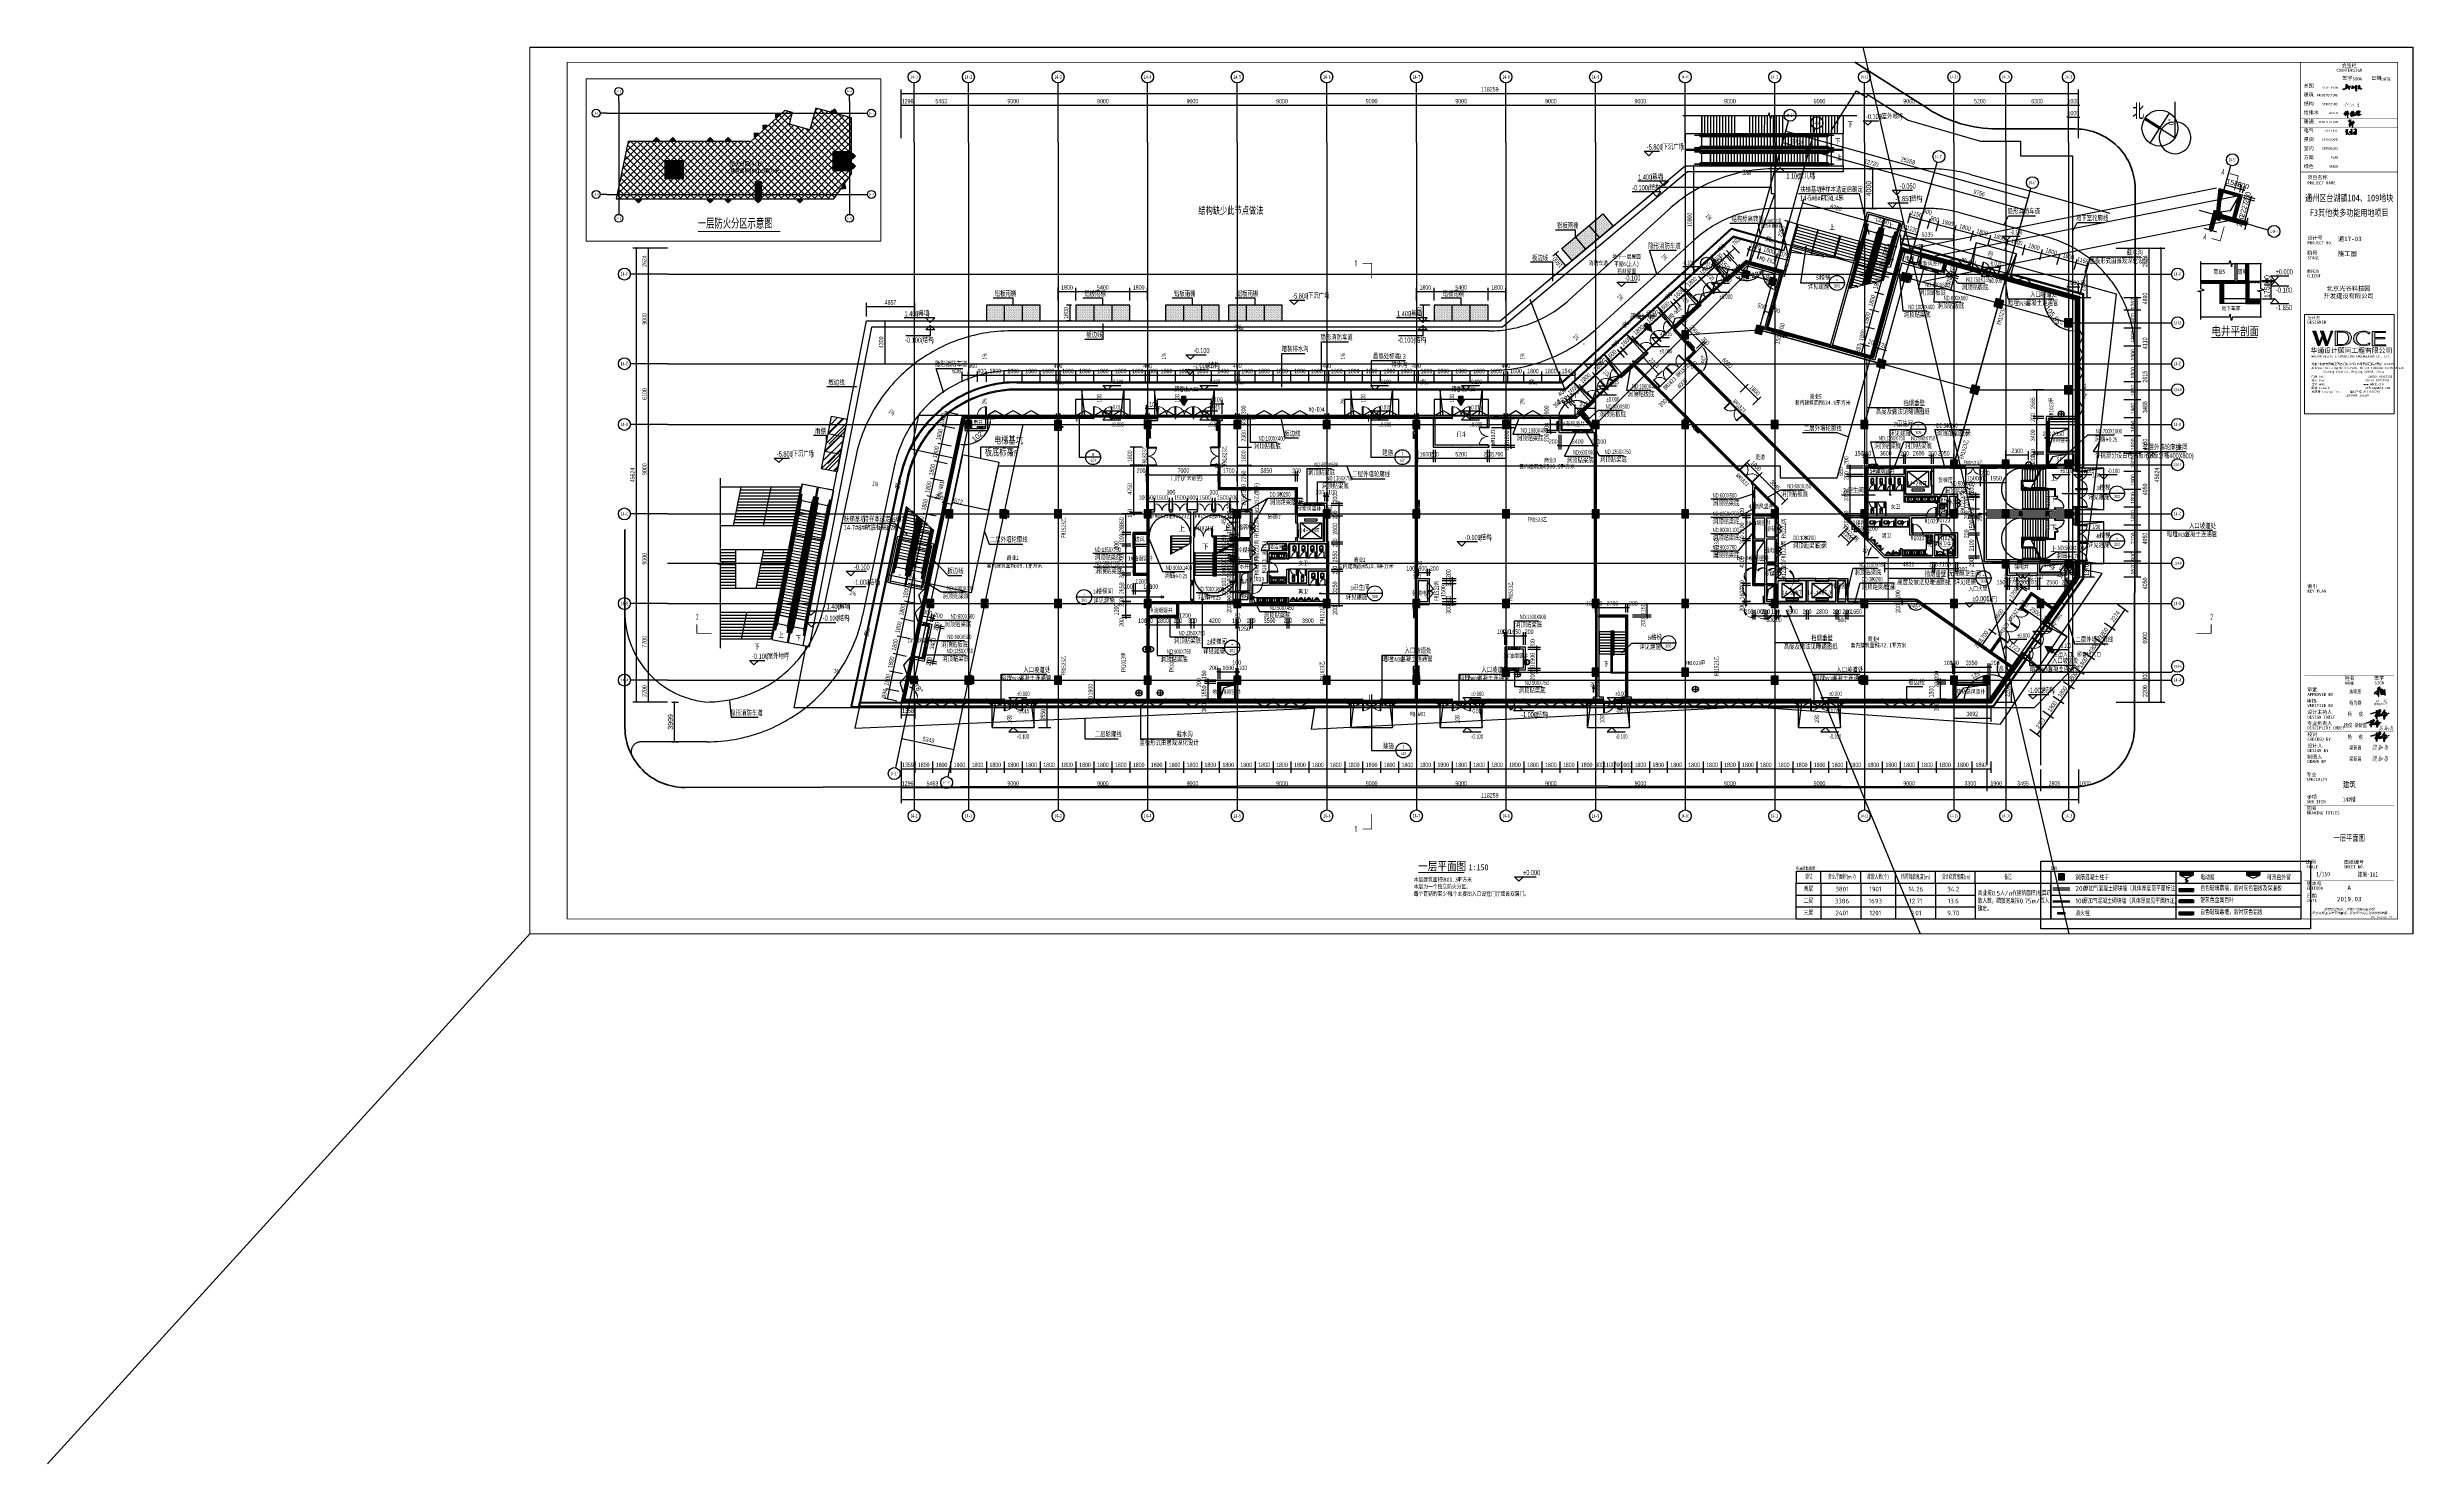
# Paper-space layout '一层平面图' of a CAD drawing. Extents: x -323 to 1261, y -355 to 594.
# The model-space entities are those that its viewports show. They can reach past a viewport. Long polylines and large blocks are cut down to what shows.
import ezdxf
from ezdxf.enums import TextEntityAlignment as Align
from ezdxf.xclip import XClip

# ---------------------------------------------------------------- set-up
doc = ezdxf.new("R2010")
doc.units = 0
doc.header["$LTSCALE"] = 1000
doc.header["$MEASUREMENT"] = 0
doc.header["$XCLIPFRAME"] = 0
for name, pattern in [('104-14# 核心筒$0$DASH', [0.35, 0.25, -0.1]), ('104-14# 核心筒$0$DOTE', [2.42, 2, -0.2, 0.02, -0.2]), ('14#楼幕墙$0$DASH', [0.35, 0.25, -0.1]), ('X-104 14#平面$0$$0$DASH', [0.35, 0.25, -0.1]), ('X-104 14#平面$0$104-14# 核心筒$2$DOTE', [2.42, 2, -0.2, 0.02, -0.2]), ('X-104 14#平面$0$109 3#平面$0$DASH', [0.35, 0.25, -0.1]), ('X-104 14#平面$0$DASH', [0.35, 0.25, -0.1]), ('X-104 14#平面$0$DOTE', [2.42, 2, -0.2, 0.02, -0.2]), ('X-104 14#平面$0$PHANTOM2', [1.25, 0.625, -0.125, 0.125, -0.125, 0.125, -0.125]), ('X-平面图例$0$109-34 轴网$0$L1$0$$AUDIT_BAD_LTYPE1', [0]), ('X-平面图例$0$DASH', [0.35, 0.25, -0.1])]:
    doc.linetypes.add(name, pattern=pattern)
for name, color, linetype in [('00-图签签名_10', 10, 'Continuous'), ('01-标注_尺寸', 124, 'Continuous'), ('01-标注_标高', 200, 'Continuous'), ('01-标注_符号', 200, 'Continuous'), ('02-TEXT_标注', 130, 'Continuous'), ('03-表格_185', 185, 'Continuous'), ('03-表格_紫', 197, 'Continuous'), ('03-表格_黄', 2, 'Continuous'), ('104-14# 核心筒$0$01-标注_符号', 200, 'Continuous'), ('104-14# 核心筒$0$01-标注_轴线坐标', 132, 'Continuous'), ('104-14# 核心筒$0$02-TEXT_标注', 130, 'Continuous'), ('104-14# 核心筒$0$02-TEXT_轴号', 7, 'Continuous'), ('104-14# 核心筒$0$02-TEXT_门窗', 151, 'Continuous'), ('104-14# 核心筒$0$A-C_玻璃幕墙', 140, 'Continuous'), ('104-14# 核心筒$0$A-C_门', 150, 'Continuous'), ('104-14# 核心筒$0$A-E_栏杆', 232, 'Continuous'), ('104-14# 核心筒$0$A-E_电梯', 171, 'Continuous'), ('104-14# 核心筒$0$A-I_卫-洁具', 241, 'Continuous'), ('104-14# 核心筒$0$A-I_卫-隔断', 214, 'Continuous'), ('104-14# 核心筒$0$A-TECH_水', 3, 'Continuous'), ('104-14# 核心筒$0$A-TECH_结构', 21, 'Continuous'), ('104-14# 核心筒$0$A_AXIS-轴线', 36, '104-14# 核心筒$0$DOTE'), ('104-14# 核心筒$0$A_STR-砌块墙', 121, 'Continuous'), ('104-14# 核心筒$0$A_STR-砼柱', 51, 'Continuous'), ('104-14# 核心筒$0$AXIS_TEXT', 7, 'Continuous'), ('104-14# 核心筒$0$DOOR_FIRE', 220, 'Continuous'), ('104-14# 核心筒$0$DOOR_FIRE_TEXT', 7, 'Continuous'), ('104-14# 核心筒$0$DUCT-新风管立管', 3, 'Continuous'), ('104-14# 核心筒$0$LVTRY', 6, 'Continuous'), ('14#楼幕墙$0$A-C_玻璃幕墙', 140, 'Continuous'), ('14#楼幕墙$0$A-C_窗', 140, 'Continuous'), ('14#楼幕墙$0$A-C_门', 150, 'Continuous'), ('A-0-图名图例', 2, 'Continuous'), ('AXIS_TEXT', 7, 'Continuous'), ('DIM_SYMB', 3, 'Continuous'), ('PUB_HATCH', 8, 'Continuous'), ('X-104 14#平面$0$01-标注_尺寸', 124, 'Continuous'), ('X-104 14#平面$0$01-标注_标高', 200, 'Continuous'), ('X-104 14#平面$0$01-标注_符号', 200, 'Continuous'), ('X-104 14#平面$0$01-标注_轴线坐标', 132, 'Continuous'), ('X-104 14#平面$0$02-TEXT_房间', 7, 'Continuous'), ('X-104 14#平面$0$02-TEXT_标注', 130, 'Continuous'), ('X-104 14#平面$0$02-TEXT_门窗', 151, 'Continuous'), ('X-104 14#平面$0$05-填充_天正', 26, 'Continuous'), ('X-104 14#平面$0$104-14# 核心筒$1$01-标注_轴线坐标', 132, 'Continuous'), ('X-104 14#平面$0$104-14# 核心筒$1$AXIS_TEXT', 7, 'Continuous'), ('X-104 14#平面$0$104-14# 核心筒$2$02-TEXT_轴号', 7, 'Continuous'), ('X-104 14#平面$0$104-14# 核心筒$2$A_AXIS-轴线', 36, 'X-104 14#平面$0$104-14# 核心筒$2$DOTE'), ('X-104 14#平面$0$104-14# 核心筒$2$A_STR-砼柱', 51, 'Continuous'), ('X-104 14#平面$0$A-C_玻璃幕墙', 140, 'Continuous'), ('X-104 14#平面$0$A-C_窗', 140, 'Continuous'), ('X-104 14#平面$0$A-C_门', 150, 'Continuous'), ('X-104 14#平面$0$A-E_栏杆', 232, 'Continuous'), ('X-104 14#平面$0$A-E_楼梯', 171, 'Continuous'), ('X-104 14#平面$0$A-E_电梯', 171, 'Continuous'), ('X-104 14#平面$0$A-I_卫-洁具', 241, 'Continuous'), ('X-104 14#平面$0$A-O_分水线', 127, 'Continuous'), ('X-104 14#平面$0$A-O_屋面', 201, 'Continuous'), ('X-104 14#平面$0$A-O_散水', 134, 'Continuous'), ('X-104 14#平面$0$A-SUR_保温', 222, 'Continuous'), ('X-104 14#平面$0$A-SUR_吊顶', 40, 'Continuous'), ('X-104 14#平面$0$A-TECH_暖通', 6, 'Continuous'), ('X-104 14#平面$0$A-TECH_水', 3, 'Continuous'), ('X-104 14#平面$0$A-TECH_电气', 240, 'Continuous'), ('X-104 14#平面$0$A-TECH_结构', 21, 'Continuous'), ('X-104 14#平面$0$A_AXIS-轴线', 36, 'X-104 14#平面$0$DOTE'), ('X-104 14#平面$0$A_STR-砌块墙', 121, 'Continuous'), ('X-104 14#平面$0$A_STR-砼墙', 51, 'Continuous'), ('X-104 14#平面$0$A_STR-砼柱', 51, 'Continuous'), ('X-104 14#平面$0$AXIS_TEXT', 7, 'Continuous'), ('X-104 14#平面$0$DIM_SYMB', 3, 'Continuous'), ('X-104 14#平面$0$DOOR_FIRE', 220, 'Continuous'), ('X-104 14#平面$0$DOOR_FIRE_TEXT', 7, 'Continuous'), ('X-104 14#平面$0$DUCT-新风管立管', 3, 'Continuous'), ('X-104 14#平面$0$DUCT-新风管端线', 2, 'Continuous'), ('X-104 14#平面$0$EH_玻璃', 156, 'Continuous'), ('X-104 14#平面$0$SURFACE', 6, 'Continuous'), ('X-104 14#平面$0$挡烟垂壁', 5, 'Continuous'), ('X-平面图例$0$03-表格_197', 197, 'Continuous'), ('X-平面图例$0$04-电动窗', 1, 'Continuous'), ('X-平面图例$0$A-0-图名图例', 2, 'Continuous'), ('X-平面图例$0$A-C_玻璃幕墙', 140, 'Continuous'), ('X-平面图例$0$A-金属背板', 40, 'Continuous'), ('X-平面图例$0$COLUMN', 4, 'Continuous'), ('X-平面图例$0$EQUIP_消火栓', 7, 'Continuous'), ('X-平面图例$0$WAL1', 30, 'Continuous'), ('建-标注-文本', 254, 'Continuous'), ('建-标注-索引', 75, 'Continuous')]:
    doc.layers.add(name, color=color, linetype=linetype)
for name, color, linetype, plot in [('04-不打印_视口', 5, 'Continuous', False), ('104-14# 核心筒$0$04-不打印_辅助线', 165, 'Continuous', False), ('14#楼幕墙$0$04-不打印_辅助线', 165, 'Continuous', False), ('DIM_MODI', 6, 'Continuous', False)]:
    doc.layers.add(name, color=color, linetype=linetype, plot=plot)
doc.layers.add('X-104 14#平面$0$000套内', color=226, linetype='Continuous', lineweight=30, plot=False)
doc.layers.add('X-104 14#平面$0$road', color=142, linetype='Continuous', lineweight=50)
doc.layers.add('X-104 14#平面$0$下沉小院', color=247, linetype='Continuous', lineweight=35)
doc.styles.add('104-14# 核心筒$0$_TCH_AXIS', font='STXIHEI_0.TTF', dxfattribs={"width": 0.8})
doc.styles.add('104-14# 核心筒$0$_TCH_DIM', font='ros.shx', dxfattribs={"bigfont": 'jd.shx'})
doc.styles.add('104-14# 核心筒$0$_TCH_DIM_T3', font='ros.shx', dxfattribs={"width": 0.705882, "bigfont": 'jd.shx'})
doc.styles.add('104-14# 核心筒$0$_TCH_SPACE', font='STXIHEI_0.TTF', dxfattribs={"width": 0.8, "height": 5})
doc.styles.add('104-14# 核心筒$0$_TCH_WINDOW', font='STXIHEI_0.TTF', dxfattribs={"width": 0.8, "height": 3.5})
doc.styles.add('104-14# 核心筒$0$Standard', font='STXIHEI_0.TTF', dxfattribs={"width": 0.8})
doc.styles.add('_TCH_DIM', font='ros.shx', dxfattribs={"width": 0.8, "height": 2, "bigfont": 'jd.shx'})
doc.styles.add('_TCH_DIM_T3', font='ros.shx', dxfattribs={"width": 0.705882, "bigfont": 'jd.shx'})
doc.styles.add('_TCH_LABEL', font='ros.shx', dxfattribs={"width": 0.8, "bigfont": 'jd.shx'})
doc.styles.add('COMPLEX', font='COMPLEX')
doc.styles.add('HT_HWXH', font='STXIHEI_0.TTF', dxfattribs={"width": 0.8})
doc.styles.get("Standard").update_dxf_attribs({"font": 'GBENOR', "bigfont": 'GBCBIG'})
doc.styles.add('X-104 14#平面$0$104-14# 核心筒$2$_TCH_AXIS', font='STXIHEI_0.TTF', dxfattribs={"width": 0.75})
doc.styles.add('X-104 14#平面$0$_TCH_AXIS', font='STXIHEI_0.TTF', dxfattribs={"width": 0.75})
doc.styles.add('X-104 14#平面$0$_TCH_DIM', font='ros.shx', dxfattribs={"width": 0.8, "bigfont": 'jd.shx'})
doc.styles.add('X-104 14#平面$0$_TCH_DIM_T3', font='ros.shx', dxfattribs={"width": 0.8, "bigfont": 'jd.shx'})
doc.styles.add('X-104 14#平面$0$_TCH_LABEL', font='ros1.shx', dxfattribs={"width": 0.75, "bigfont": 'jd.shx'})
doc.styles.add('X-104 14#平面$0$_TCH_SPACE', font='STXIHEI_0.TTF', dxfattribs={"width": 0.8, "height": 5})
doc.styles.add('X-104 14#平面$0$_TCH_WINDOW', font='STXIHEI_0.TTF', dxfattribs={"width": 0.75, "height": 3.5})
doc.styles.add('X-104 14#平面$0$Standard', font='STXIHEI_0.TTF', dxfattribs={"width": 0.8})
doc.styles.add('X-平面图例$0$HT_HWXH', font='STXIHEI_0.TTF', dxfattribs={"width": 0.8})
doc.styles.add('X-平面图例$0$Standard', font='gbenor.shx', dxfattribs={"bigfont": 'gbcbig.shx'})
doc.styles.add('华文细黑', font='STXIHEI_0.TTF', dxfattribs={"width": 0.75, "height": 10})
doc.styles.add('图签信息$0$hwxh', font='STXIHEI_0.TTF')
doc.styles.add('图签信息$0$华文细黑', font='STXIHEI_0.TTF', dxfattribs={"height": 10})
doc.dimstyles.new('104-14# 核心筒$0$_TCH_ARCH&&150', dxfattribs={"dimtxt": 446.25, "dimasz": 150, "dimexe": 375, "dimexo": 450, "dimgap": 189.375, "dimtad": 1, "dimdec": 0, "dimzin": 0, "dimdsep": 46, "dimtxsty": '104-14# 核心筒$0$_TCH_DIM_T3', "dimblk": '104-14# 核心筒$0$_ArchTick', "dimcen": 0.09, "dimclrt": 7, "dimazin": 2, "dimtfac": 1, "dimtdec": 0, "dimtix": 1, "dimtmove": 2, "dimatfit": 3, "dimfxl": 0, "dimtolj": 1, "dimtzin": 0, "dimarcsym": 0})
doc.dimstyles.new('_TCH_ARCH&&150', dxfattribs={"dimtxt": 446.25, "dimasz": 150, "dimexe": 375, "dimexo": 450, "dimgap": 189.375, "dimtad": 1, "dimdec": 0, "dimzin": 0, "dimdsep": 46, "dimtxsty": '_TCH_DIM_T3', "dimblk": 'ARCHTICK', "dimcen": 0.09, "dimclrt": 7, "dimazin": 2, "dimtfac": 1, "dimtdec": 0, "dimtix": 1, "dimtmove": 2, "dimatfit": 3, "dimfxl": 0, "dimtolj": 1, "dimtzin": 0, "dimarcsym": 0})
doc.dimstyles.new('_TCH_ARROW&&150', dxfattribs={"dimtxt": 446.25, "dimasz": 300, "dimexe": 375, "dimexo": 450, "dimgap": 150, "dimtad": 1, "dimdec": 0, "dimzin": 0, "dimdsep": 46, "dimtxsty": '_TCH_DIM_T3', "dimcen": 0.09, "dimclrt": 7, "dimazin": 2, "dimtfac": 1, "dimtdec": 0, "dimtix": 1, "dimtmove": 2, "dimatfit": 3, "dimfxl": 0, "dimtolj": 1, "dimtzin": 0, "dimarcsym": 0})
doc.dimstyles.new('X-104 14#平面$0$_TCH_ARCH&&150', dxfattribs={"dimtxt": 525, "dimasz": 150, "dimexe": 375, "dimexo": 450, "dimgap": 150, "dimtad": 1, "dimdec": 0, "dimzin": 0, "dimdsep": 46, "dimtxsty": 'X-104 14#平面$0$_TCH_DIM_T3', "dimblk": 'X-104 14#平面$0$_ArchTick', "dimcen": 0.09, "dimclrt": 7, "dimazin": 2, "dimtfac": 1, "dimtdec": 0, "dimtix": 1, "dimtmove": 2, "dimatfit": 3, "dimfxl": 0, "dimtolj": 1, "dimtzin": 0, "dimarcsym": 0})
doc.dimstyles.new('X-104 14#平面$0$_TCH_ARROW&&150', dxfattribs={"dimtxt": 525, "dimasz": 300, "dimexe": 375, "dimexo": 450, "dimgap": 150, "dimtad": 1, "dimdec": 0, "dimzin": 0, "dimdsep": 46, "dimtxsty": 'X-104 14#平面$0$_TCH_DIM_T3', "dimcen": 0.09, "dimclrt": 7, "dimazin": 2, "dimtfac": 1, "dimtdec": 0, "dimtix": 1, "dimtmove": 2, "dimatfit": 3, "dimfxl": 0, "dimtolj": 1, "dimtzin": 0, "dimarcsym": 0})
pattern_1 = [(45, (-56212.376, 120006.8), (-56.1266, 56.1266), [])]
pattern_2 = [(45, (0, 0), (-28.0633, 84.1899), [0, -79.375])]
pattern_3 = [(45, (-849.99, -261.96), (-112.253, 112.253), [])]
pattern_4 = [(45, (-843.80595, -349.1901), (-0.088388348, 0.088388348), [])]
pattern_5 = [(45, (41410, 5700), (-70160, 70160), [])]

# ---------------------------------------------------------------- blocks, each defined once
blk = doc.blocks.new('X-104 14#平面$0$ewary')
at = {"layer": 'X-104 14#平面$0$01-标注_符号', "const_width": 200}
blk.add_lwpolyline([(0, 0), (-1012, 644)], dxfattribs=at)
at = {"layer": 'X-104 14#平面$0$01-标注_符号'}
for points in [[(-1012, 644), (1012, -644)], [(-644, -1012), (644, 1012)]]:
    blk.add_lwpolyline(points, dxfattribs=at)
blk.add_circle((0, 0), 1200, dxfattribs=at)
blk = doc.blocks.new('图框-A1+1-2')
for points, const_width in [([(0, 0), (1261, 0), (1261, 594), (0, 594)], 0.05), ([(1186, 584), (25, 584), (25, 10), (1186, 10)], 0.5)]:
    blk.add_lwpolyline(points, close=True, dxfattribs=dict(const_width=const_width))
at = {"const_width": 0.05}
for points in [[(630.5, 594), (630.5, 592)], [(0, 297), (2, 297)], [(1261, 297), (1259, 297)], [(630.5, 0), (630.5, 2)]]:
    blk.add_lwpolyline(points, dxfattribs=at)
blk = doc.blocks.new('图签信息$0$WDCE Copyright200X')
at = {"const_width": 0.016}
blk.add_lwpolyline([(-10.6, 1.3, 1), (-11.4, 1.3, 1)], format="xyb", close=True, dxfattribs=at)
at = {"style": '图签信息$0$华文细黑'}
for s, p in [('WDCE ', (-11.5, 0.5)), ('     Copyright ', (-3.5, 0.5))]:
    blk.add_text(s, height=1, dxfattribs=at).set_placement(p, align=Align.BOTTOM_RIGHT)
blk.add_text('c', height=0.6, dxfattribs=at).set_placement((-11, 1.3), align=Align.MIDDLE_CENTER)
blk.add_attdef('200X', text='', height=1, dxfattribs=at).set_placement((-0.5, 0.5), align=Align.BOTTOM_RIGHT)
blk = doc.blocks.new('图签信息$0$logo2')
h = blk.add_hatch(color=7)
h.paths.add_polyline_path([(19.02, -7.36), (15.84, -7.36), (15.84, -3.97), (18.97, -3.97), (18.97, -4.24), (16.46, -4.24), (16.46, -5.45), (18.81, -5.45), (18.81, -5.69), (16.47, -5.69), (16.47, -7.12), (19.02, -7.12)])
edge = h.paths.add_edge_path()
edge.add_spline(control_points=[(15.26, -4.21), (15.26, -4.21), (15.13, -4.65), (15.13, -4.65), (15.13, -4.65), (14.62, -4.1), (13.73, -4.1), (13.04, -4.1), (12.07, -4.54), (12.08, -5.62), (12.08, -6.49), (12.77, -7.16), (13.73, -7.17), (14.66, -7.17), (15.23, -6.68), (15.23, -6.68), (15.23, -6.68), (15.16, -7.11), (15.16, -7.11), (13.63, -7.7), (11.42, -7.29), (11.41, -5.64), (11.4, -3.72), (14.16, -3.66), (15.26, -4.21)], knot_values=[0, 0, 0, 0, 1, 1, 1, 2, 2, 2, 3, 3, 3, 4, 4, 4, 5, 5, 5, 6, 6, 6, 7, 7, 7, 8, 8, 8, 8], degree=3, periodic=0)
edge = h.paths.add_edge_path(flags=16)
edge.add_spline(control_points=[(10.23, -5.57), (10.23, -5.16), (10.12, -4.83), (9.9, -4.58), (9.63, -4.27), (9.23, -4.12), (8.69, -4.12), (8.69, -4.12), (7.64, -4.12), (7.64, -4.12), (7.64, -4.12), (7.64, -7.1), (7.64, -7.1), (7.64, -7.1), (8.66, -7.1), (8.66, -7.1), (9.13, -7.1), (9.52, -6.93), (9.82, -6.6), (10.09, -6.31), (10.23, -5.96), (10.23, -5.57)], knot_values=[0, 0, 0, 0, 1, 1, 1, 2, 2, 2, 3, 3, 3, 4, 4, 4, 5, 5, 5, 6, 6, 6, 7, 7, 7, 7], degree=3, periodic=0)
edge = h.paths.add_edge_path()
edge.add_spline(control_points=[(10.92, -5.51), (10.92, -5.96), (10.72, -6.37), (10.34, -6.72), (9.92, -7.1), (9.41, -7.29), (8.82, -7.29), (8.82, -7.29), (7.03, -7.29), (7.03, -7.29), (7.03, -7.29), (7.03, -3.92), (7.03, -3.92), (7.03, -3.92), (9.1, -3.92), (9.1, -3.92), (9.59, -3.92), (10.01, -4.06), (10.36, -4.34), (10.73, -4.64), (10.92, -5.03), (10.92, -5.51)], knot_values=[0, 0, 0, 0, 1, 1, 1, 2, 2, 2, 3, 3, 3, 4, 4, 4, 5, 5, 5, 6, 6, 6, 7, 7, 7, 7], degree=3, periodic=0)
at = {"lineweight": 0}
blk.add_lwpolyline([(19.02, -7.36), (15.84, -7.36), (15.84, -3.97), (18.97, -3.97), (18.97, -4.24), (16.46, -4.24), (16.46, -5.45), (18.81, -5.45), (18.81, -5.69), (16.47, -5.69), (16.47, -7.12), (19.02, -7.12), (19.02, -7.36)], dxfattribs=at)
for points, knots in [([(10.92, -5.51), (10.92, -5.96), (10.72, -6.37), (10.34, -6.72), (9.92, -7.1), (9.41, -7.29), (8.82, -7.29), (8.82, -7.29), (7.03, -7.29), (7.03, -7.29), (7.03, -7.29), (7.03, -3.92), (7.03, -3.92), (7.03, -3.92), (9.1, -3.92), (9.1, -3.92), (9.59, -3.92), (10.01, -4.06), (10.36, -4.34), (10.73, -4.64), (10.92, -5.03), (10.92, -5.51)], [0, 0, 0, 0, 1, 1, 1, 2, 2, 2, 3, 3, 3, 4, 4, 4, 5, 5, 5, 6, 6, 6, 7, 7, 7, 7]), ([(10.23, -5.57), (10.23, -5.16), (10.12, -4.83), (9.9, -4.58), (9.63, -4.27), (9.23, -4.12), (8.69, -4.12), (8.69, -4.12), (7.64, -4.12), (7.64, -4.12), (7.64, -4.12), (7.64, -7.1), (7.64, -7.1), (7.64, -7.1), (8.66, -7.1), (8.66, -7.1), (9.13, -7.1), (9.52, -6.93), (9.82, -6.6), (10.09, -6.31), (10.23, -5.96), (10.23, -5.57)], [0, 0, 0, 0, 1, 1, 1, 2, 2, 2, 3, 3, 3, 4, 4, 4, 5, 5, 5, 6, 6, 6, 7, 7, 7, 7]), ([(15.26, -4.21), (15.26, -4.21), (15.13, -4.65), (15.13, -4.65), (15.13, -4.65), (14.62, -4.1), (13.73, -4.1), (13.04, -4.1), (12.07, -4.54), (12.08, -5.62), (12.08, -6.49), (12.77, -7.16), (13.73, -7.17), (14.66, -7.17), (15.23, -6.68), (15.23, -6.68), (15.23, -6.68), (15.16, -7.11), (15.16, -7.11), (13.63, -7.7), (11.42, -7.29), (11.41, -5.64), (11.4, -3.72), (14.16, -3.66), (15.26, -4.21)], [0, 0, 0, 0, 1, 1, 1, 2, 2, 2, 3, 3, 3, 4, 4, 4, 5, 5, 5, 6, 6, 6, 7, 7, 7, 8, 8, 8, 8])]:
    blk.add_open_spline(points, degree=3, knots=knots, dxfattribs=at)
blk = doc.blocks.new('图签信息$0$logo1')
h = blk.add_hatch(color=8)
edge = h.paths.add_edge_path()
edge.add_spline(control_points=[(3.86, -5.21), (3.63, -5.88), (3.39, -6.56), (3.39, -6.56), (3.39, -6.56), (2.5, -3.91), (2.5, -3.91), (2.5, -3.91), (1.8, -3.91), (1.69, -3.91), (2.02, -4.39), (2.95, -7.27), (2.95, -7.27), (2.95, -7.27), (3.44, -7.27), (3.44, -7.27), (3.44, -7.27), (4.03, -5.66), (4.03, -5.66), (4.03, -5.66), (3.86, -5.21), (3.86, -5.21)], knot_values=[0, 0, 0, 0, 1, 1, 1, 2, 2, 2, 3, 3, 3, 4, 4, 4, 5, 5, 5, 6, 6, 6, 7, 7, 7, 7], degree=3, periodic=0)
h = blk.add_hatch(color=7)
edge = h.paths.add_edge_path()
edge.add_spline(control_points=[(6.04, -3.91), (6.09, -4.1), (5.2, -6.56), (5.2, -6.56), (5.2, -6.56), (4.3, -3.91), (4.3, -3.91), (4.3, -3.91), (3.6, -3.91), (3.49, -3.91), (3.82, -4.39), (4.75, -7.27), (4.75, -7.27), (4.75, -7.27), (5.24, -7.27), (5.24, -7.27), (5.24, -7.27), (6.33, -4.3), (6.33, -4.3), (6.33, -4.3), (6.48, -3.91), (6.48, -3.91), (6.48, -3.91), (6.21, -3.91), (6.04, -3.91)], knot_values=[0, 0, 0, 0, 1, 1, 1, 2, 2, 2, 3, 3, 3, 4, 4, 4, 5, 5, 5, 6, 6, 6, 7, 7, 7, 8, 8, 8, 8], degree=3, periodic=0)
at = {"color": 8, "lineweight": 0}
blk.add_open_spline([(3.86, -5.21), (3.63, -5.88), (3.39, -6.56), (3.39, -6.56), (3.39, -6.56), (2.5, -3.91), (2.5, -3.91), (2.5, -3.91), (1.8, -3.91), (1.69, -3.91), (2.02, -4.39), (2.95, -7.27), (2.95, -7.27), (2.95, -7.27), (3.44, -7.27), (3.44, -7.27), (3.44, -7.27), (4.03, -5.66), (4.03, -5.66), (4.03, -5.66), (3.86, -5.21), (3.86, -5.21)], degree=3, knots=[0, 0, 0, 0, 1, 1, 1, 2, 2, 2, 3, 3, 3, 4, 4, 4, 5, 5, 5, 6, 6, 6, 7, 7, 7, 7], dxfattribs=at)
at = {"lineweight": 0}
blk.add_open_spline([(6.04, -3.91), (6.09, -4.1), (5.2, -6.56), (5.2, -6.56), (5.2, -6.56), (4.3, -3.91), (4.3, -3.91), (4.3, -3.91), (3.6, -3.91), (3.49, -3.91), (3.82, -4.39), (4.75, -7.27), (4.75, -7.27), (4.75, -7.27), (5.24, -7.27), (5.24, -7.27), (5.24, -7.27), (6.33, -4.3), (6.33, -4.3), (6.33, -4.3), (6.48, -3.91), (6.48, -3.91), (6.48, -3.91), (6.21, -3.91), (6.04, -3.91)], degree=3, knots=[0, 0, 0, 0, 1, 1, 1, 2, 2, 2, 3, 3, 3, 4, 4, 4, 5, 5, 5, 6, 6, 6, 7, 7, 7, 8, 8, 8, 8], dxfattribs=at)
blk.add_blockref('图签信息$0$logo2', (0, 0))
blk = doc.blocks.new('图签信息$0$时间-logo')
at = {"layer": 'Defpoints', "lineweight": 0}
blk.add_lwpolyline([(0, -23.46), (-21.17, -23.46), (-21.17, 0), (0, 0), (0, -23.46)], dxfattribs=at)
blk.add_blockref('图签信息$0$logo1', (-20.97, 0))
at = {"style": '图签信息$0$hwxh'}
for s, height, p in [('华通设计顾问工程有限公司 ', 1.15, (-19.73, -9.05)), ('WALTON DESIGN & CONSULTING ENGINEERING CO., LTD.', 0.5, (-19.5, -10.1)), ('电话 Tel：                        （8610）83957395 ', 0.5, (-19.56, -14.91)), ('Address: Building No.3 C-Park, No.135 Xizhimen South Street, ', 0.47, (-19.48, -12.83)), ('传真 Fax：                      （8610）83957590 ', 0.5, (-19.48, -15.8)), ('地址:北京市西城区西直门南小街135号西派国际3号楼 100035', 0.5, (-19.48, -11.94)), ('主页 Web：                      www.WDCE.com ', 0.5, (-19.48, -16.69)), ('Xicheng District, Beijing 100035, China ', 0.47, (-16.69, -13.72)), ('资质号 Licence No.：    建筑甲级 A111010265 ', 0.5, (-19.48, -18.47)), ('邮件 E-mail：                    office@WDCE.com ', 0.5, (-19.48, -17.58)), ('   规划甲级 101195', 0.5, (-12.6, -19.36))]:
    blk.add_text(s, height=height, dxfattribs=at).set_placement(p)
blk = doc.blocks.new('图签信息')
at = {"const_width": 0.5}
for points in [[(-65, 574), (-65, 500.5), (0, 500.5), (0, 574)], [(-65, 0), (0, 0), (0, 500.5), (-65, 500.5)]]:
    blk.add_lwpolyline(points, close=True, dxfattribs=at)
at = {"const_width": 0.05}
for points in [[(-65, 566.5), (0, 566.5)], [(-65, 560.5), (0, 560.5)], [(-65, 554.5), (0, 554.5)], [(-39.1, 566.5), (-39.1, 500.5)], [(-19.1, 566.5), (-19.1, 500.5)], [(-65, 548.5), (0, 548.5)], [(-65, 542.5), (0, 542.5)], [(-65, 536.5), (0, 536.5)], [(-65, 530.5), (0, 530.5)], [(-65, 524.5), (0, 524.5)], [(-65, 518.5), (0, 518.5)], [(-65, 512.5), (0, 512.5)], [(-65, 512.5), (0, 512.5)], [(-65, 506.5), (0, 506.5)], [(-65, 500.5), (0, 500.5)], [(-62.5, 450.9), (-2.5, 450.9)], [(-62.5, 440.9), (-2.5, 440.9)], [(-2.5, 407.9), (-2.5, 436.1), (-62.5, 436.1), (-62.5, 407.9)], [(-62.5, 407.9), (-2.5, 407.9)], [(-62.5, 404.9), (-62.5, 227.8)], [(-62.5, 404.9), (-2.5, 404.9)], [(-62.5, 227.8), (-2.5, 227.8), (-2.5, 404.9)], [(-57.5, 338.4), (-7.5, 338.4)], [(-57.5, 288.8), (-7.5, 288.8)], [(-62.5, 227.8), (-2.5, 227.8)], [(-57.5, 234.9), (-7.5, 234.9)], [(-62.5, 217.7), (-2.5, 217.7)], [(-62.5, 103.3), (-2.5, 103.3), (-2.5, 163.3), (-62.5, 163.3), (-62.5, 103.3)], [(-37.5, 163.3), (-37.5, 103.3)], [(-20, 163.3), (-20, 103.3)], [(-62.5, 155.8), (-2.5, 155.8)], [(-62.5, 148.3), (-2.5, 148.3)], [(-62.5, 140.8), (-2.5, 140.8)], [(-62.5, 133.3), (-2.5, 133.3)], [(-62.5, 125.8), (-2.5, 125.8)], [(-62.5, 118.3), (-2.5, 118.3)], [(-62.5, 110.8), (-2.5, 110.8)], [(-62.5, 98.5), (-2.5, 98.5), (-2.5, 10), (-62.5, 10), (-62.5, 98.5)], [(-62.5, 83.5), (-2.5, 83.5)], [(-62.5, 76), (-2.5, 76)], [(-62.5, 40), (-2.5, 40)], [(-37.5, 40), (-37.5, 26)], [(-62.5, 26), (-2.5, 26)], [(-62.5, 18), (-2.5, 18)]]:
    blk.add_lwpolyline(points, dxfattribs=at)
at = {"ltscale": 0.001, "xscale": 2.834689937531525, "yscale": 2.834689937531525, "zscale": 2.834689937531525}
blk.add_blockref('图签信息$0$时间-logo', (-2.5, 404.9), dxfattribs=at)
blk.add_blockref('图签信息$0$WDCE Copyright200X', (-2.5, 0)).add_auto_attribs({'200X': '2007'})
at = {"style": '图签信息$0$华文细黑'}
for s, height, p in [('会签栏', 2.4, (-32.5, 573)), ('COUNTERSIGN', 2, (-32.5, 569.6))]:
    blk.add_text(s, height=height, dxfattribs=at).set_placement(p, align=Align.TOP_CENTER)
for s, height, p in [('总图', 2.4, (-63, 559.5)), ('签字', 2.4, (-37.2, 564.6)), ('SIGN', 2, (-30.3, 563.9)), ('日期', 2.4, (-17.8, 564.6)), ('DATE', 2, (-11, 563.7)), ('建筑', 2.4, (-63, 553.5)), ('结构', 2.4, (-63, 547.5)), ('给排水', 2.4, (-63, 541.5)), ('景观', 2.4, (-63, 523.5)), ('暖通', 2.4, (-63, 535.5)), ('电气', 2.4, (-63, 529.5)), ('室内', 2.4, (-63, 517.5)), ('方案', 2.4, (-63, 511.5)), ('绿色', 2.4, (-63, 505.5)), ('项目名称', 2.4, (-60.5, 498)), ('PROJECT NAME', 2, (-60.5, 494.1)), ('设计号', 2.4, (-60.5, 457.5)), ('STAGE', 2, (-60.5, 444)), ('PROJECT NO.', 2, (-60.5, 454)), ('阶段', 2.4, (-60.5, 447.5)), ('委托方', 2, (-60.9, 434.9)), ('CLIENT', 2, (-60.9, 431.9)), ('设计方', 2, (-60.5, 403.8)), ('DESIGNER', 2, (-60.5, 400.8)), ('索引', 2.4, (-60.5, 224.1)), ('KEY PLAN', 2, (-60.5, 220.7)), ('姓名', 2.4, (-35.5, 162.5)), ('NAME', 2, (-35.5, 159)), ('签字', 2.4, (-15.8, 162.6)), ('SIGN', 2, (-15.5, 159.2)), ('审核', 2.4, (-61, 147.3)), ('审定', 2.4, (-60.7, 154.8)), ('APPROVED BY', 2, (-60.5, 151.4)), ('VERIFIED BY', 2, (-60.5, 143.9)), ('设计主持人', 2.4, (-60.7, 139.8)), ('专业负责人', 2.4, (-60.7, 132.3)), ('DESIGN CHIEF', 2, (-60.5, 136.2)), ('DISCIPLINE CHIEF', 2, (-60.5, 129)), ('校对', 2.4, (-60.5, 124.8)), ('CHECKED BY', 2, (-60.5, 121.4)), ('设计人', 2.4, (-60.5, 117.3)), ('DESIGN BY', 2, (-60.5, 113.8)), ('专业', 2.4, (-61.2, 97.9)), ('制图人', 2.4, (-60.6, 109.8)), ('DRAWN BY', 2, (-60.5, 106.5)), ('SPECIALTY', 2, (-61.2, 94.4)), ('SUB ITEM', 2, (-60.9, 79.5)), ('子项', 2.4, (-60.9, 82.9)), ('DRAWING TITLES', 2, (-60.9, 72)), ('图名', 2.4, (-60.9, 75.4)), ('比例', 2.4, (-61.6, 39.4)), ('SCALE', 2, (-61.2, 36)), ('SHEET NO.', 2, (-36.1, 36)), ('图纸编号', 2.4, (-36.1, 39.3)), ('版本号', 2.4, (-61, 25)), ('EDITION', 2, (-61.1, 21.6)), ('日期', 2.4, (-61, 16.7)), ('DATE', 2, (-60.5, 13.3))]:
    blk.add_text(s, height=height, dxfattribs=at).set_placement(p, align=Align.TOP_LEFT)
for s, p in [('SITE PLAN', (-40.1, 557.7)), ('ARCHITECTURE', (-40.1, 552.7)), ('STRUCTURE', (-40.1, 546.7)), ('WATER', (-40.1, 540.7)), ('VENTILATION', (-40.1, 534.7)), ('LANDSCAPE', (-40.1, 522.9)), ('ELECTRIC', (-40.1, 528.9)), ('INTERIORS', (-40.1, 516.9)), ('PLAN', (-40.1, 510.9)), ('GREEN', (-40.1, 504.9))]:
    blk.add_text(s, height=1.5, dxfattribs=at).set_placement(p, align=Align.TOP_RIGHT)
at = {"color": 4, "style": '图签信息$0$华文细黑', "width": 0.75}
for s, p in [('通州区台湖镇104、109地块', (-32.5, 480.8)), ('F3其他类多功能用地项目', (-32.5, 470.9))]:
    blk.add_text(s, height=4.5, dxfattribs=at).set_placement(p, align=Align.CENTER)
at = {"color": 4, "style": '图签信息$0$华文细黑'}
for s, p in [('A', (-32.5, 19.4)), ('2019.03', (-32.5, 11.8))]:
    blk.add_text(s, height=3, dxfattribs=at).set_placement(p, align=Align.CENTER)
at = {"style": '图签信息$0$华文细黑', "oblique": 20}
for s, p in [('尺寸以标注为准不得量取，所有尺寸需在现场校核准确', (-32.5, 4)), ('除特别注明外，所有尺寸是以毫米制', (-32.5, 6.5))]:
    blk.add_text(s, height=1.5, dxfattribs=at).set_placement(p, align=Align.MIDDLE_CENTER)
at = {"color": 4, "ltscale": 0.001, "char_height": 3, "width": 58.489, "style": '图签信息$0$华文细黑'}
for s, insert, attachment_point in [('通17-03', (-40.1, 455.5), 4), ('施工图', (-40.1, 445.5), 4), ('北京光谷科技园\\P开发建设有限公司', (-32.9, 419.7), 5)]:
    blk.add_mtext(s, dxfattribs=dict(at, insert=insert, attachment_point=attachment_point))
blk = doc.blocks.new('图签-A1')
at = {"color": 2}
blk.add_blockref('图签信息', (0, 0), dxfattribs=at)
blk = doc.blocks.new('图框-A1+1-4')
for points, const_width in [([(0, 0), (1051, 0), (1051, 594), (0, 594)], 0.05), ([(976, 584), (25, 584), (25, 10), (976, 10)], 0.5)]:
    blk.add_lwpolyline(points, close=True, dxfattribs=dict(const_width=const_width))
at = {"const_width": 0.05}
for points in [[(525.5, 594), (525.5, 592)], [(0, 297), (2, 297)], [(1051, 297), (1049, 297)], [(525.5, 0), (525.5, 2)]]:
    blk.add_lwpolyline(points, dxfattribs=at)
blk = doc.blocks.new('14#楼幕墙$0$A$C7C287BDF')
at = {"layer": '14#楼幕墙$0$04-不打印_辅助线'}
for points in [[(384, 0), (-384, 0)], [(0, -384), (0, 384)]]:
    blk.add_lwpolyline(points, dxfattribs=at)
blk.add_circle((0, 0), 384, dxfattribs=at)
blk = doc.blocks.new('14#楼幕墙$0$A$C38D07553')
blk.add_lwpolyline([(-60, -300), (0, -300), (0, 0), (-60, 0)], close=True)
blk = doc.blocks.new('14#楼幕墙$0$$LinePat$岩棉板')
at = {"color": 0}
for p, q in [((0, -17), (12, -67)), ((12, -67), (24, -17))]:
    blk.add_line(p, q, dxfattribs=at)
for centre, start, end in [((12, -17), 0, 180), ((0, -67), 270, 0), ((24, -67), 180, 270)]:
    blk.add_arc(centre, 12, start, end, dxfattribs=at)
at = {"layer": 'Defpoints'}
blk.add_point((0, 0), dxfattribs=at)
at = {"layer": 'Defpoints', "color": 0}
blk.add_point((24, -84), dxfattribs=at)
blk = doc.blocks.new('*U485')
blk.add_lwpolyline([(300, 0), (0, 0), (0, 150), (300, 150)], close=True)
at = {"color": 8, "xscale": -1.785714284225998, "yscale": 1.782568518697715, "zscale": 1.782568518697715, "rotation": 180}
for p in [(0, 0), (43, 0), (86, 0), (129, 0), (171, 0), (214, 0), (257, 0)]:
    blk.add_blockref('14#楼幕墙$0$$LinePat$岩棉板', p, dxfattribs=at)
blk = doc.blocks.new('14#楼幕墙$0$A$C07E80D9E')
blk.add_lwpolyline([(-350, -50), (-50, -50), (-50, -450), (0, -450), (0, 0), (-400, 0), (-400, -450), (-350, -450)], close=True)
for points in [[(-50, -200), (-350, -200)], [(-50, -220), (-350, -220)]]:
    blk.add_lwpolyline(points)
at = {"layer": '14#楼幕墙$0$A-C_玻璃幕墙', "rotation": 180}
blk.add_blockref('*U485', (-50, -50), dxfattribs=at)
blk = doc.blocks.new('14#楼幕墙$0$A$C385D642F')
for p, q in [((23250, 27600), (23250, 27250)), ((23550, 27250), (23550, 27600)), ((32250, 27600), (32250, 27250)), ((32550, 27250), (32550, 27600)), ((41250, 27600), (41250, 27250)), ((41550, 27250), (41550, 27600)), ((50250, 27600), (50250, 27250)), ((50550, 27250), (50550, 27600)), ((59250, 27600), (59250, 27250)), ((59550, 27250), (59550, 27600))]:
    blk.add_line(p, q)
for name, p, rotation in [('14#楼幕墙$0$A$C38D07553', (83542, 43045), 13.34204716216174), ('14#楼幕墙$0$A$C38D07553', (84572, 42782), 344.4518973650947), ('14#楼幕墙$0$A$C38D07553', (98703, 43024), 74.45189736508844), ('14#楼幕墙$0$A$C38D07553', (99248, 43940), 209.451897765648), ('14#楼幕墙$0$A$C38D07553', (100070, 43734), 164.4518981662328), ('14#楼幕墙$0$A$C38D07553', (100937, 43492), 164.4518981662328), ('14#楼幕墙$0$A$C38D07553', (101804, 43251), 164.4518981662328), ('14#楼幕墙$0$A$C38D07553', (103538, 42769), 164.4518981662328), ('14#楼幕墙$0$A$C38D07553', (81466, 41230), 42.23219695921316), ('14#楼幕墙$0$A$C07E80D9E', (82830, 42063), 222.2321969592257), ('14#楼幕墙$0$A$C38D07553', (86306, 42300), 344.4518973650947), ('14#楼幕墙$0$A$C38D07553', (98221, 41290), 74.45189736508844), ('14#楼幕墙$0$A$C38D07553', (105272, 42286), 164.4518981662328), ('14#楼幕墙$0$A$C38D07553', (107006, 41804), 164.4518981662328), ('14#楼幕墙$0$A$C38D07553', (108740, 41321), 164.4518981662328), ('14#楼幕墙$0$A$C38D07553', (110475, 40839), 164.4518981662328), ('14#楼幕墙$0$A$C38D07553', (112209, 40356), 164.4518981662328), ('14#楼幕墙$0$A$C38D07553', (78800, 38810), 42.23219695921316), ('14#楼幕墙$0$A$C38D07553', (80133, 40020), 42.23219695921316), ('14#楼幕墙$0$A$C38D07553', (97738, 39556), 74.45189736508844), ('14#楼幕墙$0$A$C38D07553', (113943, 39874), 164.4518981662328), ('14#楼幕墙$0$A$C38D07553', (115677, 39391), 164.4518981662328), ('14#楼幕墙$0$A$C38D07553', (116582, 39158), 127.2259490831058), ('14#楼幕墙$0$A$C38D07553', (116600, 38130), 90), ('14#楼幕墙$0$A$C38D07553', (76135, 36391), 42.23219695921316), ('14#楼幕墙$0$A$C07E80D9E', (77499, 37224), 222.2321969592257), ('14#楼幕墙$0$A$C38D07553', (96773, 36087), 74.45189736508844), ('14#楼幕墙$0$A$C38D07553', (97256, 37821), 74.45189736508844), ('14#楼幕墙$0$A$C38D07553', (116600, 36330), 90), ('14#楼幕墙$0$A$C38D07553', (73469, 33971), 42.23219695921316), ('14#楼幕墙$0$A$C38D07553', (74802, 35181), 42.23219695921316), ('14#楼幕墙$0$A$C38D07553', (96032, 33422), 74.45189736508844), ('14#楼幕墙$0$A$C38D07553', (96291, 34353), 74.45189736508844), ('14#楼幕墙$0$A$C38D07553', (116600, 34530), 90), ('14#楼幕墙$0$A$C38D07553', (70804, 31551), 42.23219695921316), ('14#楼幕墙$0$A$C07E80D9E', (72168, 32384), 222.2321969592257), ('14#楼幕墙$0$A$C38D07553', (116600, 32730), 90), ('14#楼幕墙$0$A$C38D07553', (116600, 30930), 90), ('14#楼幕墙$0$A$C38D07553', (68138, 29132), 42.23219695921316), ('14#楼幕墙$0$A$C38D07553', (69471, 30341), 42.23219695921316), ('14#楼幕墙$0$A$C38D07553', (116600, 29130), 90), ('14#楼幕墙$0$A$C38D07553', (4840, 27452), 38.99999999999763), ('14#楼幕墙$0$A$C07E80D9E', (14200, 27200), 180), ('14#楼幕墙$0$A$C07E80D9E', (23200, 27200), 180), ('14#楼幕墙$0$A$C07E80D9E', (32200, 27200), 180), ('14#楼幕墙$0$A$C07E80D9E', (41200, 27200), 180), ('14#楼幕墙$0$A$C07E80D9E', (50200, 27200), 180), ('14#楼幕墙$0$A$C07E80D9E', (59200, 27200), 180), ('14#楼幕墙$0$A$C38D07553', (66369, 27511), 21.11609847960964), ('14#楼幕墙$0$A$C07E80D9E', (66837, 27545), 222.2321969592257), ('14#楼幕墙$0$A$C38D07553', (116600, 27330), 90), ('14#楼幕墙$0$A$C38D07553', (4093, 24351), 77.99999999997866), ('14#楼幕墙$0$A$C38D07553', (4467, 26111), 77.99999999997866), ('14#楼幕墙$0$A$C38D07553', (116600, 25530), 90), ('14#楼幕墙$0$A$C38D07553', (3719, 22590), 77.99999999997866), ('14#楼幕墙$0$A$C38D07553', (116600, 23730), 90), ('14#楼幕墙$0$A$C38D07553', (116600, 21930), 90), ('14#楼幕墙$0$A$C38D07553', (2970, 19069), 77.99999999997866), ('14#楼幕墙$0$A$C38D07553', (3345, 20829), 77.99999999997866), ('14#楼幕墙$0$A$C38D07553', (116600, 20130), 90), ('14#楼幕墙$0$A$C38D07553', (2596, 17308), 77.99999999997866), ('14#楼幕墙$0$A$C38D07553', (116600, 18330), 90), ('14#楼幕墙$0$A$C38D07553', (2222, 15547), 77.99999999997866), ('14#楼幕墙$0$A$C38D07553', (116600, 16530), 90), ('14#楼幕墙$0$A$C38D07553', (1473, 12026), 77.99999999997866), ('14#楼幕墙$0$A$C38D07553', (1848, 13787), 77.99999999997866), ('14#楼幕墙$0$A$C38D07553', (116600, 12930), 90), ('14#楼幕墙$0$A$C38D07553', (1099, 10265), 77.99999999997866), ('14#楼幕墙$0$A$C38D07553', (115365, 9611), 55.00036030137563), ('14#楼幕墙$0$A$C38D07553', (116609, 11404), 72.50018015070009), ('14#楼幕墙$0$A$C38D07553', (725, 8505), 77.99999999997866), ('14#楼幕墙$0$A$C38D07553', (114332, 8136), 55.00036030137563), ('14#楼幕墙$0$A$C38D07553', (-24, 4983), 77.99999999997866), ('14#楼幕墙$0$A$C38D07553', (351, 6744), 77.99999999997866), ('14#楼幕墙$0$A$C38D07553', (112267, 5187), 55.00036030137563), ('14#楼幕墙$0$A$C38D07553', (113300, 6662), 55.00036030137563), ('14#楼幕墙$0$A$C38D07553', (-398, 3223), 77.99999999997866), ('14#楼幕墙$0$A$C38D07553', (111235, 3713), 55.00036030137563), ('14#楼幕墙$0$A$C38D07553', (-772, 1462), 77.99999999997866), ('14#楼幕墙$0$A$C38D07553', (109170, 764), 55.00036030137563), ('14#楼幕墙$0$A$C38D07553', (110203, 2238), 55.00036030137563), ('14#楼幕墙$0$A$C38D07553', (-1241, -1165), 128.999999999999), ('14#楼幕墙$0$A$C38D07553', (-1146, -299), 77.99999999997866), ('14#楼幕墙$0$A$C38D07553', (107962, -986), 27.50018015094371)]:
    blk.add_blockref(name, p, dxfattribs=dict(rotation=rotation))
for p in [(5430, 27500), (7230, 27500), (9030, 27500), (10830, 27500), (12630, 27500), (16230, 27500), (18030, 27500), (19830, 27500), (21630, 27500), (24430, 27500), (26230, 27500), (28030, 27500), (29830, 27500), (30630, 27500), (34230, 27500), (36030, 27500), (37830, 27500), (39630, 27500), (43230, 27500), (45030, 27500), (46830, 27500), (48630, 27500), (52230, 27500), (54030, 27500), (55830, 27500), (57630, 27500), (61230, 27500), (63030, 27500), (64830, 27500), (30, -1000), (1830, -1000), (3630, -1000), (5430, -1000), (7230, -1000), (9030, -1000), (10830, -1000), (12630, -1000), (14430, -1000), (16230, -1000), (18030, -1000), (19830, -1000), (21630, -1000), (23430, -1000), (25230, -1000), (27030, -1000), (28830, -1000), (30630, -1000), (32430, -1000), (34230, -1000), (36030, -1000), (37830, -1000), (39630, -1000), (41430, -1000), (43230, -1000), (45030, -1000), (46830, -1000), (48630, -1000), (50430, -1000), (52230, -1000), (54030, -1000), (55830, -1000), (57630, -1000), (59430, -1000), (60330, -1000), (61230, -1000), (63030, -1000), (64830, -1000), (66630, -1000), (68430, -1000), (70330, -1000), (72030, -1000), (73830, -1000), (75630, -1000), (77430, -1000), (79230, -1000), (81030, -1000), (82830, -1000), (84630, -1000), (86430, -1000), (88230, -1000), (90030, -1000), (91830, -1000), (93630, -1000), (95430, -1000), (97230, -1000), (99030, -1000), (100830, -1000), (102630, -1000), (104430, -1000), (106230, -1000)]:
    blk.add_blockref('14#楼幕墙$0$A$C38D07553', p)
blk = doc.blocks.new('14#楼幕墙$0$A$C22714246')
at = {"linetype": '14#楼幕墙$0$DASH'}
blk.add_lwpolyline([(1740, 497), (870, 0), (0, 497)], dxfattribs=at)
at = {"layer": '14#楼幕墙$0$A-C_玻璃幕墙', "color": 1}
blk.add_lwpolyline([(899, 122, 0, 25, 0), (802, 217, 0, 0, 0), (900, 340, 25, 0, 0), (796, 422, 0, 0, 0)], format="xyseb", dxfattribs=at)
blk = doc.blocks.new('*U494')
h = blk.add_hatch()
h.set_pattern_fill('ANSI31', color=256, scale=50)
h.set_pattern_definition(pattern_1)
h.paths.add_polyline_path([(-1740, 100), (0, 100), (0, 200), (-1740, 200)])
for points in [[(-1740, 0), (0, 0), (0, 300), (-1740, 300)], [(-1740, 100), (0, 100), (0, 200), (-1740, 200)]]:
    blk.add_lwpolyline(points, close=True)
blk = doc.blocks.new('14#楼幕墙$0$A$C2CD63A88')
at = {"linetype": '14#楼幕墙$0$DASH'}
blk.add_lwpolyline([(0, 670), (0, -170)], dxfattribs=at)
blk.add_arc((0, 670), 840, 270, 0, dxfattribs=at)
blk = doc.blocks.new('14#楼幕墙$0$ccc')
at = {"linetype": '14#楼幕墙$0$DASH'}
blk.add_lwpolyline([(1570, 497), (785, 0), (0, 497)], dxfattribs=at)
at = {"layer": '14#楼幕墙$0$A-C_玻璃幕墙', "color": 1}
blk.add_lwpolyline([(814, 122, 0, 25, 0), (717, 217, 0, 0, 0), (816, 340, 25, 0, 0), (711, 422, 0, 0, 0)], format="xyseb", dxfattribs=at)
blk = doc.blocks.new('14#楼幕墙$0$ddde')
at = {"linetype": '14#楼幕墙$0$DASH'}
blk.add_lwpolyline([(1740, 497), (955, 0), (170, 497)], dxfattribs=at)
at = {"layer": '14#楼幕墙$0$A-C_玻璃幕墙', "color": 1}
blk.add_lwpolyline([(926, 122, 0, 25, 0), (1023, 217, 0, 0, 0), (925, 340, 25, 0, 0), (1029, 422, 0, 0, 0)], format="xyseb", dxfattribs=at)
blk = doc.blocks.new('14#楼幕墙$0$0000')
h = blk.add_hatch()
h.set_pattern_fill('ANSI31', color=256, scale=50, angle=180)
h.set_pattern_definition([(225, (56212.376, -119806.8), (56.1266, -56.1266), [])])
h.paths.add_polyline_path([(1740, 100), (0, 100), (0, 0), (1740, 0)])
h = blk.add_hatch()
h.set_pattern_fill('ANSI31', color=256, scale=50, angle=180)
h.set_pattern_definition([(225, (58012.376, -119806.8), (56.1266, -56.1266), [])])
h.paths.add_polyline_path([(3524, 100), (1800, 100), (1800, 0), (3576, 0)])
for points in [[(1740, 100), (0, 100), (0, 0), (1740, 0)], [(3524, 100), (1800, 100), (1800, 0), (3576, 0)]]:
    blk.add_lwpolyline(points, close=True)
blk = doc.blocks.new('14#楼幕墙$0$$TCHSYS$DOOR2D')
for p, q in [((0.45, 0.975), (0.5, 0.975)), ((0.45, 0), (0.45, 0.975)), ((0.5, 0), (0.45, 0)), ((0.5, 0), (0.5, 0.975))]:
    blk.add_line(p, q)
at = {"lineweight": 13}
blk.add_arc((0.475, 0), 0.975, 91.46928, 180, dxfattribs=at)
blk = doc.blocks.new('14#楼幕墙$0$$DorLib2D$00000228')
at = {"color": 0}
blk.add_line((0.5, 0), (0, 0.87), dxfattribs=at)
blk.add_arc((0.5, 0), 1, 120, 180, dxfattribs=at)
blk = doc.blocks.new('14#楼幕墙$0$$DorLib2D$00000002')
for p, q in [((-0.5, 0), (-0.5, 0.4875)), ((-0.475, 0.4875), (-0.5, 0.4875)), ((-0.475, 0), (-0.475, 0.4875)), ((0.475, 0), (0.475, 0.4875)), ((0.475, 0.4875), (0.5, 0.4875)), ((0.5, 0), (0.5, 0.4875)), ((-0.5, 0), (-0.475, 0)), ((0.5, 0), (0.475, 0))]:
    blk.add_line(p, q)
at = {"lineweight": 13}
for centre, start, end in [((-0.4875, 0), 0, 88.530716), ((0.4875, 0), 91.469284, 180)]:
    blk.add_arc(centre, 0.4875, start, end, dxfattribs=at)
blk = doc.blocks.new('14#楼幕墙$0$$DorLib2D$00000001')
for p, q in [((0.45, 0.975), (0.5, 0.975)), ((0.45, 0), (0.45, 0.975)), ((0.5, 0), (0.45, 0)), ((0.5, 0), (0.5, 0.975))]:
    blk.add_line(p, q)
at = {"lineweight": 13}
blk.add_arc((0.475, 0), 0.975, 91.46928, 180, dxfattribs=at)
blk = doc.blocks.new('14#楼幕墙')
at = {"layer": '14#楼幕墙$0$A-C_玻璃幕墙'}
for p, q in [((96016, 32464), (99065, 43424)), ((96064, 32451), (99100, 43363)), ((96208, 32411), (99204, 43178)), ((96305, 32384), (99274, 43055)), ((99065, 43424), (116900, 38462)), ((99100, 43363), (100137, 43074)), ((99204, 43178), (100097, 42930)), ((99274, 43055), (100070, 42834)), ((101062, 42817), (107073, 41144)), ((83503, 42180), (66341, 26600)), ((83516, 42124), (81499, 40293)), ((81600, 40182), (83556, 41957)), ((81623, 40068), (83582, 41846)), ((87317, 41119), (83503, 42180)), ((87304, 41070), (83516, 42124)), ((83556, 41957), (87263, 40926)), ((83582, 41846), (87237, 40830)), ((87317, 41119), (87237, 40830)), ((100995, 42576), (107006, 40904)), ((101021, 42673), (107033, 41000)), ((108798, 40405), (116600, 38234)), ((108825, 40501), (116700, 38310)), ((108865, 40646), (116850, 38424)), ((116600, 20970), (116600, 38234)), ((116700, 38310), (116700, 26430)), ((116850, 38424), (116850, 26430)), ((116900, 38462), (116900, 10380)), ((78789, 37833), (76168, 35454)), ((76269, 35343), (78890, 37722)), ((76336, 35269), (79002, 37688)), ((72000, 31670), (70837, 30614)), ((70938, 30503), (72100, 31559)), ((70961, 30389), (73626, 32809)), ((73458, 32994), (72296, 31938)), ((72397, 31827), (73559, 32883)), ((4762, 26600), (-1359, -2200)), ((4803, 26550), (-1297, -2150)), ((4924, 26400), (-1112, -2000)), ((5005, 26300), (-989, -1900)), ((4762, 26600), (14200, 26600)), ((4803, 26550), (14200, 26550)), ((4924, 26400), (17970, 26400)), ((18030, 26300), (5005, 26300)), ((24370, 26300), (19770, 26300)), ((19830, 26400), (24370, 26400)), ((29830, 26400), (53970, 26400)), ((53970, 26300), (29830, 26300)), ((55830, 26400), (66418, 26400)), ((66456, 26300), (55830, 26300)), ((59601, 26600), (66341, 26600)), ((59601, 26550), (66360, 26550)), ((68127, 28154), (66360, 26550)), ((66418, 26400), (68228, 28043)), ((66456, 26300), (68340, 28010)), ((116700, 22770), (116700, 21030)), ((116850, 22770), (116850, 21030)), ((116600, 15570), (116600, 17430)), ((116700, 17370), (116700, 15630)), ((116850, 17370), (116850, 15630)), ((116600, 10475), (116600, 11970)), ((116700, 11970), (116700, 10444)), ((116850, 11970), (116850, 10396)), ((116900, 10380), (108092, -2200)), ((116600, 10475), (113266, 5712)), ((116700, 10444), (113382, 5704)), ((116850, 10396), (113505, 5618)), ((111235, 2813), (107936, -1900)), ((111283, 2706), (108007, -1972)), ((111405, 2620), (108085, -2122)), ((108092, -2200), (-1359, -2200)), ((8970, -2150), (-1297, -2150)), ((8970, -2000), (-1112, -2000)), ((-989, -1900), (9030, -1900)), ((10770, -1900), (45030, -1900)), ((19830, -2000), (10830, -2000)), ((19830, -2150), (10830, -2150)), ((44970, -2000), (19830, -2000)), ((44970, -2150), (19830, -2150)), ((46770, -1900), (54030, -1900)), ((53970, -2000), (46830, -2000)), ((53970, -2150), (46830, -2150)), ((55770, -1900), (69230, -1900)), ((66630, -2000), (55830, -2000)), ((66630, -2150), (55830, -2150)), ((69170, -2000), (66630, -2000)), ((69170, -2150), (66630, -2150)), ((70330, -1900), (90030, -1900)), ((89970, -2000), (70330, -2000)), ((89970, -2150), (70330, -2150)), ((91770, -1900), (107936, -1900)), ((104370, -2000), (91830, -2000)), ((104370, -2150), (91830, -2150))]:
    blk.add_line(p, q, dxfattribs=at)
at = {"layer": '14#楼幕墙$0$A-C_玻璃幕墙', "linetype": '14#楼幕墙$0$DASH', "ltscale": 2}
for points in [[(66783, 27002), (65708, 28186), (81701, 42704), (82776, 41520)], [(16170, 26600), (21630, 26600), (21630, 28200), (16170, 28200)], [(24370, 26600), (29830, 26600), (29830, 28200), (24370, 28200)], [(43170, 26600), (48630, 26600), (48630, 28200), (43170, 28200)], [(52170, 26600), (57630, 26600), (57630, 28200), (52170, 28200)]]:
    blk.add_lwpolyline(points, close=True, dxfattribs=at)
at = {"layer": '14#楼幕墙$0$A-C_玻璃幕墙'}
blk.add_lwpolyline([(6270, 26600), (6330, 26600), (6330, 26300), (6270, 26300)], close=True, dxfattribs=at)
for points in [[(14600, 26600), (23200, 26600)], [(14600, 26550), (17970, 26550)], [(19830, 26550), (23200, 26550)], [(23600, 26600), (32200, 26600)], [(23600, 26550), (24370, 26550)], [(29830, 26550), (32200, 26550)], [(32600, 26600), (41200, 26600)], [(32600, 26550), (41200, 26550)], [(41600, 26600), (50200, 26600)], [(41600, 26550), (50200, 26550)], [(50600, 26600), (59200, 26600)], [(50600, 26550), (53970, 26550)], [(55830, 26550), (59200, 26550)]]:
    blk.add_lwpolyline(points, dxfattribs=at)
at = {"layer": '14#楼幕墙$0$A-C_窗'}
blk.add_lwpolyline([(70970, -1900), (71030, -1900), (71030, -2200), (70970, -2200)], close=True, dxfattribs=at)
blk.add_blockref('14#楼幕墙$0$A$C7C287BDF', (-63, 0))
at = {"layer": '14#楼幕墙$0$04-不打印_辅助线'}
for p, rotation in [((81088, 40657), 222.2321969592249), ((108954, 41188), 164.451898166205), ((79755, 39448), 222.2321969592249), ((70425, 30979), 222.2321969592249), ((69093, 29769), 222.2321969592249), ((19770, 27097), 180), ((55770, 27097), 180)]:
    blk.add_blockref('14#楼幕墙$0$A$C22714246', p, dxfattribs=dict(at, rotation=rotation))
for p in [(9030, -2697), (45030, -2697), (54030, -2697), (90030, -2697)]:
    blk.add_blockref('14#楼幕墙$0$A$C22714246', p, dxfattribs=at)
at = {"layer": '14#楼幕墙$0$A-C_玻璃幕墙'}
for name, p in [('14#楼幕墙$0$A$C385D642F', (0, -900)), ('14#楼幕墙$0$0000', (104430, -2100))]:
    blk.add_blockref(name, p, dxfattribs=at)
at = {"layer": '14#楼幕墙$0$A-C_玻璃幕墙', "xscale": 900, "yscale": 900, "zscale": -900}
blk.add_blockref('14#楼幕墙$0$$TCHSYS$DOOR2D', (6750, 26600), dxfattribs=at)
at = {"layer": '14#楼幕墙$0$A-C_窗'}
for name, p, rotation in [('14#楼幕墙$0$ddde', (82420, 41867), 222.2321969592249), ('14#楼幕墙$0$A$C22714246', (105486, 42153), 164.4518981662085), ('14#楼幕墙$0$A$C22714246', (107220, 41671), 164.4518981662085), ('14#楼幕墙$0$A$C22714246', (110688, 40706), 164.4518981662085), ('14#楼幕墙$0$A$C22714246', (112422, 40223), 164.4518981662085), ('14#楼幕墙$0$ddde', (78548, 38352), 222.2321969592249), ('14#楼幕墙$0$ddde', (77089, 37028), 222.2321969592249), ('14#楼幕墙$0$A$C22714246', (117397, 33630), 90), ('14#楼幕墙$0$A$C22714246', (117397, 31830), 90), ('14#楼幕墙$0$A$C22714246', (117397, 30030), 90), ('14#楼幕墙$0$A$C22714246', (8970, 27097), 180), ('14#楼幕墙$0$A$C22714246', (10770, 27097), 180), ('14#楼幕墙$0$A$C22714246', (12570, 27097), 180), ('14#楼幕墙$0$A$C22714246', (17970, 27097), 180), ('14#楼幕墙$0$A$C22714246', (21570, 27097), 180), ('14#楼幕墙$0$A$C22714246', (26170, 27097), 180), ('14#楼幕墙$0$A$C22714246', (27970, 27097), 180), ('14#楼幕墙$0$A$C22714246', (29770, 27097), 180), ('14#楼幕墙$0$A$C22714246', (35970, 27097), 180), ('14#楼幕墙$0$A$C22714246', (37770, 27097), 180), ('14#楼幕墙$0$A$C22714246', (39570, 27097), 180), ('14#楼幕墙$0$A$C22714246', (44970, 27097), 180), ('14#楼幕墙$0$A$C22714246', (46770, 27097), 180), ('14#楼幕墙$0$A$C22714246', (48570, 27097), 180), ('14#楼幕墙$0$A$C22714246', (53970, 27097), 180), ('14#楼幕墙$0$A$C22714246', (57570, 27097), 180), ('14#楼幕墙$0$ccc', (61170, 27097), 180), ('14#楼幕墙$0$A$C22714246', (62970, 27097), 180), ('*U494', (116600, 24630), 270), ('14#楼幕墙$0$A$C22714246', (117397, 26430), 90), ('*U494', (116600, 22830), 270), ('14#楼幕墙$0$A$C22714246', (227, 7649), 257.9999999999978), ('14#楼幕墙$0$A$C22714246', (601, 9410), 257.9999999999978), ('14#楼幕墙$0$A$C22714246', (-1270, 606), 257.9999999999978), ('14#楼幕墙$0$A$C22714246', (-896, 2367), 257.9999999999978), ('*U494', (30630, -1900), 180)]:
    blk.add_blockref(name, p, dxfattribs=dict(at, rotation=rotation))
for name, p in [('14#楼幕墙$0$A$C22714246', (30, -2697)), ('14#楼幕墙$0$A$C22714246', (1830, -2697)), ('14#楼幕墙$0$A$C22714246', (3630, -2697)), ('14#楼幕墙$0$A$C22714246', (7230, -2697)), ('14#楼幕墙$0$A$C22714246', (10830, -2697)), ('14#楼幕墙$0$A$C22714246', (14430, -2697)), ('14#楼幕墙$0$A$C22714246', (16230, -2697)), ('14#楼幕墙$0$A$C22714246', (18030, -2697)), ('14#楼幕墙$0$A$C22714246', (19830, -2697)), ('14#楼幕墙$0$A$C22714246', (21630, -2697)), ('14#楼幕墙$0$A$C22714246', (23430, -2697)), ('14#楼幕墙$0$A$C22714246', (27030, -2697)), ('14#楼幕墙$0$A$C22714246', (34230, -2697)), ('14#楼幕墙$0$A$C22714246', (36030, -2697)), ('14#楼幕墙$0$A$C22714246', (37830, -2697)), ('14#楼幕墙$0$A$C22714246', (43230, -2697)), ('14#楼幕墙$0$A$C22714246', (46830, -2697)), ('14#楼幕墙$0$A$C22714246', (52230, -2697)), ('14#楼幕墙$0$A$C22714246', (55830, -2697)), ('14#楼幕墙$0$A$C22714246', (61230, -2697)), ('14#楼幕墙$0$A$C22714246', (63030, -2697)), ('14#楼幕墙$0$A$C22714246', (64830, -2697)), ('14#楼幕墙$0$A$C22714246', (66630, -2697)), ('14#楼幕墙$0$A$C38D07553', (69230, -1900)), ('14#楼幕墙$0$A$C22714246', (72030, -2697)), ('14#楼幕墙$0$A$C22714246', (73830, -2697)), ('14#楼幕墙$0$A$C22714246', (75630, -2697)), ('14#楼幕墙$0$A$C22714246', (77430, -2697)), ('14#楼幕墙$0$A$C22714246', (79230, -2697)), ('14#楼幕墙$0$A$C22714246', (81030, -2697)), ('14#楼幕墙$0$A$C22714246', (82830, -2697)), ('14#楼幕墙$0$A$C22714246', (84630, -2697)), ('14#楼幕墙$0$A$C22714246', (88230, -2697)), ('14#楼幕墙$0$A$C22714246', (91830, -2697)), ('14#楼幕墙$0$A$C22714246', (97230, -2697)), ('14#楼幕墙$0$A$C22714246', (99030, -2697)), ('14#楼幕墙$0$A$C22714246', (100830, -2697))]:
    blk.add_blockref(name, p, dxfattribs=at)
at = {"layer": '14#楼幕墙$0$A-C_窗', "xscale": -0.8332999999925277, "yscale": 0.9090214901194805, "zscale": 0.9090214901194805}
blk.add_blockref('14#楼幕墙$0$A$C2CD63A88', (71000, -2809), dxfattribs=at)
at = {"layer": '14#楼幕墙$0$A-C_门'}
for name, p, xscale, yscale, zscale, rotation in [('14#楼幕墙$0$$TCHSYS$DOOR2D', (100613, 42994), 900.0000000000001, 900.0000000000001, -900, 344.4518981661878), ('14#楼幕墙$0$$DorLib2D$00000002', (80777, 39705), -1800, -1800, 100, 222.2321969590106), ('14#楼幕墙$0$$DorLib2D$00000002', (107990, 40941), -1800, -1800, 100, 164.4499999999938), ('14#楼幕墙$0$$DorLib2D$00000002', (79444, 38495), -1800, -1800, 100, 222.2321969590106), ('14#楼幕墙$0$$DorLib2D$00000002', (75446, 34866), -1800, -1800, 100, 222.2321969590106), ('14#楼幕墙$0$$DorLib2D$00000002', (74113, 33656), -1800, -1800, 100, 222.2321969590106), ('14#楼幕墙$0$$DorLib2D$00000002', (70115, 30026), -1800, -1800, 100, 222.2321969590106), ('14#楼幕墙$0$$DorLib2D$00000002', (68782, 28816), -1800, -1800, 100, 222.2321969590106), ('14#楼幕墙$0$$DorLib2D$00000002', (116900, 20100), -1800, -1800, 100, 89.9999999999999), ('14#楼幕墙$0$$DorLib2D$00000002', (116900, 18300), -1800, -1800, 100, 89.9999999999999), ('14#楼幕墙$0$$DorLib2D$00000002', (116900, 14700), -1800, -1800, 100, 89.9999999999999), ('14#楼幕墙$0$$DorLib2D$00000002', (116900, 12900), -1800, -1800, 100, 89.9999999999999), ('14#楼幕墙$0$$DorLib2D$00000002', (113012, 4827), -1800, -1800, 100, 55.00036030137149), ('14#楼幕墙$0$$DorLib2D$00000002', (111980, 3353), -1800, -1800, 100, 55.00036030137149), ('14#楼幕墙$0$$DorLib2D$00000228', (59850, -2200), 900, 900, -900, 180)]:
    blk.add_blockref(name, p, dxfattribs=dict(at, xscale=xscale, yscale=yscale, zscale=zscale, rotation=rotation))
at = {"layer": '14#楼幕墙$0$A-C_门', "zscale": 100}
for name, p, xscale, yscale in [('14#楼幕墙$0$$DorLib2D$00000002', (18900, 26600), -1800, 1800), ('14#楼幕墙$0$$DorLib2D$00000002', (25300, 26600), -1800, 1800), ('14#楼幕墙$0$$DorLib2D$00000002', (27100, 26600), -1800, 1800), ('14#楼幕墙$0$$DorLib2D$00000002', (28900, 26600), -1800, 1800), ('14#楼幕墙$0$$DorLib2D$00000002', (54900, 26600), -1800, 1800), ('14#楼幕墙$0$$DorLib2D$00000002', (9899, -2200), -1800, -1800), ('14#楼幕墙$0$$DorLib2D$00000002', (45900, -2200), -1800, -1800), ('14#楼幕墙$0$$DorLib2D$00000002', (54900, -2200), -1800, -1800), ('14#楼幕墙$0$$DorLib2D$00000001', (69750, -2200), -1100, -1100), ('14#楼幕墙$0$$DorLib2D$00000002', (90900, -2200), -1800, -1800)]:
    blk.add_blockref(name, p, dxfattribs=dict(at, xscale=xscale, yscale=yscale))
blk = doc.blocks.new('104-14# 核心筒$0$jhat')
for p, q in [((-395, -250), (-395, 250)), ((-395, 250), (-45, 250)), ((-220, 32), (-220, 5)), ((-125, 8), (12, 14)), ((-125, 8), (-125, -8)), ((-45, 250), (-45, 12)), ((12, 14), (12, -14)), ((-45, -250), (-395, -250)), ((-225, 0), (-254, 0)), ((-220, -5), (-220, -33)), ((-187, 0), (-215, 0)), ((-125, -8), (12, -14)), ((-45, -12), (-45, -250))]:
    blk.add_line(p, q)
at = {"color": 8}
blk.add_lwpolyline([(-70, -11), (-70, -225), (-370, -225), (-370, 225), (-70, 225), (-70, 11)], dxfattribs=at)
at = {"ltscale": 1000, "const_width": 0.84}
blk.add_lwpolyline([(-220, 0, 1), (-220, 0, 1)], format="xyb", close=True, dxfattribs=at)
for points in [[(7, 81), (30, 81), (30, 51), (7, 51)], [(12, -21), (30, -21), (30, 21), (12, 21)], [(7, -81), (30, -81), (30, -51), (7, -51)]]:
    blk.add_lwpolyline(points, close=True)
blk.add_circle((-220, 0), 25.2)
at = {"layer": '104-14# 核心筒$0$04-不打印_辅助线'}
blk.add_lwpolyline([(100, -350), (100, 350), (-500, 350), (-500, -350)], close=True, dxfattribs=at)
blk = doc.blocks.new('104-14# 核心筒$0$$lvtry$00000200')
at = {"color": 0}
for p, q in [((-110, -40, 0), (-110, -470, 0)), ((100, -30, 0), (-100, -30, 0)), ((110, -470, 0), (110, -40, 0))]:
    blk.add_line(p, q, dxfattribs=at)
at = {"color": 0, "elevation": 0}
blk.add_lwpolyline([(100, 0), (-100, 0, 0.4142136), (-140, -40), (-140, -480, 0.4142136), (-30, -590), (30, -590, 0.4142136), (140, -480), (140, -40, 0.4142136)], format="xyb", close=True, dxfattribs=at)
blk.add_lwpolyline([(140, -470), (-140, -470)], dxfattribs=at)
at = {"color": 0}
blk.add_circle((0, -359, 0), 20, dxfattribs=at)
for centre, start, end in [((-100, -40, 0), 90, 180), ((100, -40, 0), 0, 90)]:
    blk.add_arc(centre, 10, start, end, dxfattribs=at)
for p in [(0, 0), (0, -359, 0)]:
    blk.add_point(p, dxfattribs=at)
blk = doc.blocks.new('104-14# 核心筒$0$hgfasg')
at = {"layer": '104-14# 核心筒$0$04-不打印_辅助线'}
blk.add_lwpolyline([(-450, 1400), (450, 1400), (450, 0), (-450, 0)], close=True, dxfattribs=at)
at = {"yscale": -1}
blk.add_blockref('104-14# 核心筒$0$$lvtry$00000200', (0, 200), dxfattribs=at)
blk = doc.blocks.new('104-14# 核心筒$0$A-toilet-F2$0$A-toilet-F3$0$xb')
for p, q in [((-229, 152), (-229, 0)), ((-229, 0), (229, 0)), ((178, 203), (-178, 203)), ((229, 0), (229, 152))]:
    blk.add_line(p, q)
for centre, radius, start, end in [((-178, 152), 50.8, 90, 180), ((-6, 210), 172, 106.60688, 182.1211), ((-6, 210), 146, 87.8789, 182.1211), ((0, 343), 63.5, 1.07073, 178.92927), ((0, 203), 38.1, 0, 180), ((6, 210), 146, 357.8789, 92.1211), ((6, 210), 172, 357.8789, 73.39312), ((178, 152), 50.8, 0, 90)]:
    blk.add_arc(centre, radius, start, end)
blk = doc.blocks.new('104-14# 核心筒$0$meae')
for p, q in [((-215, 0), (-244, 0)), ((-210, 5), (-210, 33)), ((-177, 0), (-205, 0)), ((-100, 8), (22, 14)), ((-100, -8), (-100, 8)), ((22, -14), (22, 14)), ((-210, -32), (-210, -5)), ((-100, -8), (22, -14))]:
    blk.add_line(p, q)
at = {"const_width": 0.84}
blk.add_lwpolyline([(-210, 0, -1), (-210, 0, -1)], format="xyb", close=True, dxfattribs=at)
for points in [[(17, 81), (40, 81), (40, 51), (17, 51)], [(22, 21), (40, 21), (40, -21), (22, -21)], [(17, -81), (40, -81), (40, -51), (17, -51)]]:
    blk.add_lwpolyline(points, close=True)
blk.add_circle((-210, 0), 25.2)
blk.add_ellipse((-210, 0), major_axis=(0, -297), ratio=0.6737662)
at = {"color": 8}
blk.add_open_spline([(-210, -272), (-202, -272), (-193, -271), (-177, -267), (-168, -264), (-152, -256), (-144, -251), (-128, -240), (-120, -233), (-105, -217), (-98, -208), (-85, -189), (-78, -179), (-67, -156), (-62, -144), (-53, -119), (-49, -106), (-42, -79), (-40, -65), (-36, -37), (-35, -23), (-35, 6), (-35, 21), (-38, 49), (-40, 63), (-45, 91), (-48, 104), (-56, 130), (-61, 143), (-72, 166), (-77, 177), (-90, 198), (-97, 207), (-111, 224), (-119, 232), (-135, 245), (-143, 251), (-159, 260), (-167, 264), (-184, 269), (-192, 271), (-209, 272), (-217, 272), (-234, 270), (-242, 267), (-259, 261), (-267, 257), (-283, 247), (-291, 241), (-307, 226), (-314, 218), (-328, 200), (-335, 190), (-347, 169), (-352, 158), (-362, 133), (-367, 121), (-374, 94), (-377, 81), (-382, 53), (-383, 39), (-385, 10), (-385, -4), (-384, -33), (-383, -47), (-378, -75), (-375, -89), (-368, -116), (-364, -129), (-355, -153), (-349, -165), (-337, -186), (-331, -196), (-317, -215), (-310, -223), (-294, -238), (-287, -244), (-270, -255), (-262, -260), (-246, -266), (-237, -269), (-223, -271), (-216, -272), (-210, -272)], degree=3, knots=[0, 0, 0, 0, 0.1541728, 0.1541728, 0.3083456, 0.3083456, 0.4625184, 0.4625184, 0.6166912, 0.6166912, 0.770864, 0.770864, 0.9250369, 0.9250369, 1.0792097, 1.0792097, 1.2333825, 1.2333825, 1.3875553, 1.3875553, 1.5417281, 1.5417281, 1.6959009, 1.6959009, 1.8500737, 1.8500737, 2.0042465, 2.0042465, 2.1584193, 2.1584193, 2.3125921, 2.3125921, 2.466765, 2.466765, 2.6209378, 2.6209378, 2.7751106, 2.7751106, 2.9292834, 2.9292834, 3.0834562, 3.0834562, 3.237629, 3.237629, 3.3918018, 3.3918018, 3.5459746, 3.5459746, 3.7001474, 3.7001474, 3.8543202, 3.8543202, 4.0084931, 4.0084931, 4.1626659, 4.1626659, 4.3168387, 4.3168387, 4.4710115, 4.4710115, 4.6251843, 4.6251843, 4.7793571, 4.7793571, 4.9335299, 4.9335299, 5.0877027, 5.0877027, 5.2418755, 5.2418755, 5.3960483, 5.3960483, 5.5502212, 5.5502212, 5.704394, 5.704394, 5.8585668, 5.8585668, 6.0127396, 6.0127396, 6.1669124, 6.1669124, 6.2831853, 6.2831853, 6.2831853, 6.2831853], dxfattribs=at)
at = {"layer": '104-14# 核心筒$0$04-不打印_辅助线'}
blk.add_lwpolyline([(-500, -350), (-500, 350), (100, 350), (100, -350)], close=True, dxfattribs=at)
blk = doc.blocks.new('104-14# 核心筒$0$hgfd')
at = {"color": 8}
for p, q in [((-38, 228), (39, 228)), ((0, 267), (0, 190))]:
    blk.add_line(p, q, dxfattribs=at)
for points in [[(250, 0), (-250, 0), (-250, 406, -0.4142136), (-200, 456), (-120, 456), (-120, 466), (120, 466), (120, 456), (200, 456, -0.4142136), (250, 406)], [(250, 0), (-250, 0), (-250, 25, -0.4142136), (-225, 50), (225, 50, -0.4142136), (250, 25)], [(175, 50), (-175, 50, -0.4142136), (-200, 75), (-200, 381, -0.4142136), (-175, 406), (175, 406, -0.4142136), (200, 381), (200, 75, -0.4142136)]]:
    blk.add_lwpolyline(points, format="xyb", close=True)
blk.add_lwpolyline([(120, 456), (200, 456, -0.4142136), (250, 406), (250, 0), (-250, 0), (-250, 406, -0.4142136), (-200, 456), (-120, 456)], format="xyb")
blk.add_lwpolyline([(150, 70), (-150, 70, -0.4142136), (-200, 120), (-200, 356, -0.4142136), (-150, 406), (150, 406, -0.4142136), (200, 356), (200, 120, -0.4142136)], format="xyb", close=True, dxfattribs=at)
blk.add_lwpolyline([(120, 406), (-120, 406), (-120, 466), (120, 466)], close=True)
for centre, radius in [((-50, 228), 10), ((-50, 128), 10), ((0, 228), 35), ((50, 228), 10), ((50, 128), 10)]:
    blk.add_circle(centre, radius)
blk.add_circle((0, 228), 25, dxfattribs=at)
blk = doc.blocks.new('104-14# 核心筒$0$shshj')
for p, q in [((0, 0), (0, 15)), ((0, 15), (30, 10)), ((0, 0), (0, -15)), ((0, -15), (30, -10))]:
    blk.add_line(p, q)
blk.add_circle((30, 0), 10)
blk = doc.blocks.new('104-14# 核心筒$0$wrert')
for p, q in [((300, 200), (1900, 2300)), ((300, 2300), (1900, 200)), ((2265, 1890.12), (2100, 1890.12)), ((2100, 1890.12), (2100, 609.88)), ((2100, 609.88), (2265, 609.88)), ((2265, 609.88), (2265, 1890.12))]:
    blk.add_line(p, q)
for points in [[(0, 2600), (2600, 2600), (2600, 0), (0, 0)], [(300, 2300), (1900, 2300), (1900, 200), (300, 200), (300, 2300)]]:
    blk.add_lwpolyline(points, close=True)
blk = doc.blocks.new('104-14# 核心筒$0$残疾人洗脸盆')
for p, q in [((-250, 0), (-280, -79)), ((-250, 0), (250, 0)), ((250, 0), (280, -79)), ((-375, -10), (-375, 0)), ((-375, -10), (-325, -10)), ((-365, -500), (-365, -10)), ((-335, -500), (-335, -10)), ((-325, -10), (-325, 0)), ((-227, -37), (-283, -94)), ((189, -23), (-191, -23)), ((-151, -105), (-18, -105)), ((-15, -105), (-151, -105)), ((15, -105), (151, -105)), ((151, -105), (16, -105)), ((223, -36), (281, -91)), ((325, -10), (325, 0)), ((375, -10), (325, -10)), ((335, -500), (335, -10)), ((365, -500), (365, -10)), ((375, -10), (375, 0))]:
    blk.add_line(p, q)
at = {"color": 8}
for points in [[(-108, -89), (-104, -85, 0.0992587), (-96, -85), (-92, -89, 0.1010205), (-83, -84), (-84, -79, 0.0992587), (-80, -72), (-76, -70, 0.1010205), (-76, -60), (-80, -58, 0.0992587), (-84, -51), (-83, -46, 0.1010205), (-92, -41), (-96, -45, 0.0992587), (-104, -45), (-108, -41, 0.1010205), (-117, -46), (-116, -51, 0.0992587), (-120, -58), (-124, -60, 0.1010205), (-124, -70), (-120, -72, 0.0992587), (-116, -79), (-117, -84, 0.1010205)], [(108, -89), (104, -85, -0.0992587), (96, -85), (92, -89, -0.1010205), (83, -84), (84, -79, -0.0992587), (80, -72), (76, -70, -0.1010205), (76, -60), (80, -58, -0.0992587), (84, -51), (83, -46, -0.1010205), (92, -41), (96, -45, -0.0992587), (104, -45), (108, -41, -0.1010205), (117, -46), (116, -51, -0.0992587), (120, -58), (124, -60, -0.1010205), (124, -70), (120, -72, -0.0992587), (116, -79), (117, -84, -0.1010205)]]:
    blk.add_lwpolyline(points, format="xyb", close=True, dxfattribs=at)
blk.add_lwpolyline([(-20, -62), (-11, -149, 0.3840378), (-1, -158), (1, -158, 0.3840378), (11, -149), (20, -62, 1)], format="xyb", close=True)
blk.add_lwpolyline([(4, -109), (-5, -109), (-5, -79), (4, -79)], close=True)
for centre in [(-100, -65, 0), (100, -65, 0)]:
    blk.add_circle(centre, 16.7)
for centre, radius, start, end in [((-350, -500), 15, 180, 0), ((171, -166), 459, 169.0176, 188.17496), ((0, -167), 291, 192.85732, 347.14268), ((-151, -205), 100, 90, 190.56023), ((0, -167), 256, 192.85732, 347.14268), ((-191, -73), 50, 90, 135.43928), ((0, -172, 0), 31.6, 111.35971, 68.64029), ((151, -205), 100, 349.43977, 90), ((189, -73), 50, 46.81904, 90), ((-171, -166), 459, 351.82504, 10.9824), ((350, -500), 15, 180, 360)]:
    blk.add_arc(centre, radius, start, end)
at = {"color": 8, "lineweight": 13}
blk.add_arc((0, -172, 0), 23, 117.38686, 62.61314, dxfattribs=at)
blk = doc.blocks.new('104-14# 核心筒$0$残疾人扶手1')
for p, q in [((-700, -10), (-700, 0)), ((0, -10), (0, 0)), ((-750, -10), (-750, 0)), ((-750, -10), (-700, -10)), ((-740, -65), (-740, -10)), ((-710, -65), (-710, -10)), ((-55, -50), (-695, -50)), ((-55, -80), (-695, -80)), ((-50, -10), (-50, 0)), ((0, -10), (-50, -10)), ((-40, -35), (-40, -10)), ((-10, -35), (-10, -10))]:
    blk.add_line(p, q)
for centre, radius, start, end in [((-725, -65), 15, 180, 0), ((-695, -35), 45, 244.47122, 270), ((-695, -35), 15, 180, 270), ((-55, -35), 15, 270, 0), ((-55, -35), 45, 270, 0)]:
    blk.add_arc(centre, radius, start, end)
blk = doc.blocks.new('104-14# 核心筒$0$残疾人扶手2')
for p, q in [((-10, -50), (-10, 0)), ((-10, 0), (0, 0)), ((-650, -10), (-10, -10)), ((-650, -40), (-10, -40)), ((-10, -50), (0, -50))]:
    blk.add_line(p, q)
for centre, radius, start, end in [((-400, -25, 0), 25, 36.86993, 143.13007), ((-650, -25), 15, 90, 270), ((-400, -25, 0), 25, 216.86987, 323.13013)]:
    blk.add_arc(centre, radius, start, end)
blk = doc.blocks.new('104-14# 核心筒$0$A$C0B6E3E5F')
at = {"layer": '104-14# 核心筒$0$A-I_卫-隔断'}
for p, q in [((-12.5, 0), (-12.5, 400)), ((-12.5, 400), (12.5, 400)), ((-12.5, 0), (12.5, 0)), ((12.5, 0), (12.5, 400))]:
    blk.add_line(p, q, dxfattribs=at)
blk = doc.blocks.new('104-14# 核心筒$0$104-8910 核心筒$0$fraehtj')
for p, q in [((-535, 315), (-10, 315)), ((-535, 285), (-260, 285)), ((-260, -285), (-260, 285)), ((-240, -285), (-240, 285)), ((-240, 285), (-10, 285)), ((-10, 275), (-10, 325)), ((-10, 325), (0, 325)), ((-10, 275), (0, 275)), ((-535, -285), (-260, -285)), ((-535, -315), (-10, -315)), ((-240, -285), (-10, -285)), ((-10, -325), (-10, -275)), ((-10, -275), (0, -275)), ((-10, -325), (0, -325))]:
    blk.add_line(p, q)
for centre, radius, start, end in [((-535, 300), 15, 90, 270), ((-250, 285), 10, 360, 180), ((-535, -300), 15, 90, 270), ((-250, -285), 10, 180, 0)]:
    blk.add_arc(centre, radius, start, end)
blk = doc.blocks.new('104-14# 核心筒$0$A$C7C287BDF')
at = {"layer": '104-14# 核心筒$0$04-不打印_辅助线'}
for points in [[(384, 0), (-384, 0)], [(0, -384), (0, 384)]]:
    blk.add_lwpolyline(points, dxfattribs=at)
blk.add_circle((0, 0), 384, dxfattribs=at)
blk = doc.blocks.new('104-14# 核心筒$0$$DorLib2D$00000002')
for p, q in [((-0.5, 0), (-0.5, 0.4875)), ((-0.475, 0.4875), (-0.5, 0.4875)), ((-0.475, 0), (-0.475, 0.4875)), ((0.475, 0), (0.475, 0.4875)), ((0.475, 0.4875), (0.5, 0.4875)), ((0.5, 0), (0.5, 0.4875)), ((-0.5, 0), (-0.475, 0)), ((0.5, 0), (0.475, 0))]:
    blk.add_line(p, q)
at = {"lineweight": 13}
for centre, start, end in [((-0.4875, 0), 0, 88.530716), ((0.4875, 0), 91.469284, 180)]:
    blk.add_arc(centre, 0.4875, start, end, dxfattribs=at)
blk = doc.blocks.new('104-14# 核心筒$0$$DorLib2D$00000128')
at = {"color": 0}
for points in [[(0.5, 0.5), (-0.5, 0.5)], [(-0.49, 0.85), (-0.49, 0.71)], [(0.05, 0.85), (-0.49, 0.85)], [(0.05, 0.71), (-0.49, 0.71)], [(0.51, 0.71), (-0.03, 0.71)], [(-0.03, 0.71), (-0.03, 0.57)], [(0.51, 0.57), (-0.03, 0.57)], [(0.05, 0.85), (0.05, 0.71)], [(0.51, 0.71), (0.51, 0.57)]]:
    blk.add_lwpolyline(points, dxfattribs=at)
blk = doc.blocks.new('104-14# 核心筒$0$$DorLib2D$00000001')
for p, q in [((0.45, 0.975), (0.5, 0.975)), ((0.45, 0), (0.45, 0.975)), ((0.5, 0), (0.45, 0)), ((0.5, 0), (0.5, 0.975))]:
    blk.add_line(p, q)
at = {"lineweight": 13}
blk.add_arc((0.475, 0), 0.975, 91.46928, 180, dxfattribs=at)
blk = doc.blocks.new('104-14# 核心筒$0$$DorLib2D$00000116')
at = {"color": 0}
for p, q in [((-0.5, 0), (-0.15, 0.35)), ((0.5, 0), (0.15, 0.35))]:
    blk.add_line(p, q, dxfattribs=at)
for centre, start, end in [((-0.5, 0), 0, 45), ((0.5, 0), 135, 180)]:
    blk.add_arc(centre, 0.5, start, end, dxfattribs=at)
blk = doc.blocks.new('104-14# 核心筒$0$$DorLib2D$00000114')
at = {"color": 0}
blk.add_line((0.5, 0), (-0.21, 0.71), dxfattribs=at)
blk.add_arc((0.5, 0), 1, 135, 180, dxfattribs=at)
blk = doc.blocks.new('104-14# 核心筒$0$$DorLib2D$00000225')
at = {"color": 0}
for p, q in [((-0.5, 0), (-0.5, 0.25)), ((-0.48, 0.25), (-0.5, 0.25)), ((-0.48, 0), (-0.48, 0.25)), ((0.48, 0), (0.48, 0.75)), ((0.48, 0.75), (0.5, 0.75)), ((0.5, 0), (0.5, 0.75)), ((-0.48, 0), (-0.5, 0)), ((0.48, 0), (0.5, 0))]:
    blk.add_line(p, q, dxfattribs=at)
for centre, radius, start, end in [((-0.5, 0), 0.251, 359.7899, 84.0974), ((0.5, 0), 0.755, 92.2493, 179.7238)]:
    blk.add_arc(centre, radius, start, end, dxfattribs=at)
blk = doc.blocks.new('104-14# 核心筒$0$_ArchTick')
at = {"color": 0, "linetype": 'ByBlock', "const_width": 0.4}
blk.add_lwpolyline([(-0.5, -0.5), (0.5, 0.5)], dxfattribs=at)
blk = doc.blocks.new('*D2644')
at = {"layer": '104-14# 核心筒$0$01-标注_轴线坐标', "color": 0, "lineweight": -2, "transparency": 16777216}
for p, q in [((-1359, -8995), (-1359, -12370)), ((116900, -8995), (116900, -12370)), ((-1359, -11995), (116900, -11995))]:
    blk.add_line(p, q, dxfattribs=at)
at = {"layer": 'Defpoints', "color": 0, "transparency": 16777216}
for p in [(-1359, -8545), (116900, -8545), (116900, -11995)]:
    blk.add_point(p, dxfattribs=at)
at = {"layer": '104-14# 核心筒$0$01-标注_轴线坐标', "color": 0, "lineweight": -2, "transparency": 16777216, "xscale": 150, "yscale": 150, "zscale": 150, "rotation": 180}
blk.add_blockref('104-14# 核心筒$0$_ArchTick', (-1359, -11995), dxfattribs=at)
at = {"layer": '104-14# 核心筒$0$01-标注_轴线坐标', "color": 0, "lineweight": -2, "transparency": 16777216, "xscale": 150, "yscale": 150, "zscale": 150}
blk.add_blockref('104-14# 核心筒$0$_ArchTick', (116900, -11995), dxfattribs=at)
at = {"layer": '104-14# 核心筒$0$01-标注_轴线坐标', "color": 7, "transparency": 16777216, "insert": (57771, -11583), "char_height": 446.2, "attachment_point": 5, "style": '104-14# 核心筒$0$_TCH_DIM_T3'}
blk.add_mtext('\\A1;118259', dxfattribs=at)
blk = doc.blocks.new('*D2645')
at = {"layer": '104-14# 核心筒$0$01-标注_轴线坐标', "color": 0, "lineweight": -2, "transparency": 16777216}
for p, q in [((-1359, -8995), (-1359, -11170)), ((-63, -8995), (-63, -11170)), ((-1359, -10795), (-63, -10795))]:
    blk.add_line(p, q, dxfattribs=at)
at = {"layer": 'Defpoints', "color": 0, "transparency": 16777216}
for p in [(-1359, -8545), (-63, -8545), (-63, -10795)]:
    blk.add_point(p, dxfattribs=at)
at = {"layer": '104-14# 核心筒$0$01-标注_轴线坐标', "color": 0, "lineweight": -2, "transparency": 16777216, "xscale": 150, "yscale": 150, "zscale": 150, "rotation": 180}
blk.add_blockref('104-14# 核心筒$0$_ArchTick', (-1359, -10795), dxfattribs=at)
at = {"layer": '104-14# 核心筒$0$01-标注_轴线坐标', "color": 0, "lineweight": -2, "transparency": 16777216, "xscale": 150, "yscale": 150, "zscale": 150}
blk.add_blockref('104-14# 核心筒$0$_ArchTick', (-63, -10795), dxfattribs=at)
at = {"layer": '104-14# 核心筒$0$01-标注_轴线坐标', "color": 7, "transparency": 16777216, "insert": (-711, -10383), "char_height": 446.2, "attachment_point": 5, "style": '104-14# 核心筒$0$_TCH_DIM_T3'}
blk.add_mtext('\\A1;1296', dxfattribs=at)
blk = doc.blocks.new('*D2646')
at = {"layer": '104-14# 核心筒$0$01-标注_轴线坐标', "color": 0, "lineweight": -2, "transparency": 16777216}
for p, q in [((-63, -8995), (-63, -11170)), ((5400, -8995), (5400, -11170)), ((-63, -10795), (5400, -10795))]:
    blk.add_line(p, q, dxfattribs=at)
at = {"layer": 'Defpoints', "color": 0, "transparency": 16777216}
for p in [(-63, -8545), (5400, -8545), (5400, -10795)]:
    blk.add_point(p, dxfattribs=at)
at = {"layer": '104-14# 核心筒$0$01-标注_轴线坐标', "color": 0, "lineweight": -2, "transparency": 16777216, "xscale": 150, "yscale": 150, "zscale": 150, "rotation": 180}
blk.add_blockref('104-14# 核心筒$0$_ArchTick', (-63, -10795), dxfattribs=at)
at = {"layer": '104-14# 核心筒$0$01-标注_轴线坐标', "color": 0, "lineweight": -2, "transparency": 16777216, "xscale": 150, "yscale": 150, "zscale": 150}
blk.add_blockref('104-14# 核心筒$0$_ArchTick', (5400, -10795), dxfattribs=at)
at = {"layer": '104-14# 核心筒$0$01-标注_轴线坐标', "color": 7, "transparency": 16777216, "insert": (1786, -10383), "char_height": 446.2, "attachment_point": 5, "style": '104-14# 核心筒$0$_TCH_DIM_T3'}
blk.add_mtext('\\A1;5463', dxfattribs=at)
blk = doc.blocks.new('*D2647')
at = {"layer": '104-14# 核心筒$0$01-标注_轴线坐标', "color": 0, "lineweight": -2, "transparency": 16777216}
for p, q in [((5400, -8995), (5400, -11170)), ((14400, -8995), (14400, -11170)), ((5400, -10795), (14400, -10795))]:
    blk.add_line(p, q, dxfattribs=at)
at = {"layer": 'Defpoints', "color": 0, "transparency": 16777216}
for p in [(5400, -8545), (14400, -8545), (14400, -10795)]:
    blk.add_point(p, dxfattribs=at)
at = {"layer": '104-14# 核心筒$0$01-标注_轴线坐标', "color": 0, "lineweight": -2, "transparency": 16777216, "xscale": 150, "yscale": 150, "zscale": 150, "rotation": 180}
blk.add_blockref('104-14# 核心筒$0$_ArchTick', (5400, -10795), dxfattribs=at)
at = {"layer": '104-14# 核心筒$0$01-标注_轴线坐标', "color": 0, "lineweight": -2, "transparency": 16777216, "xscale": 150, "yscale": 150, "zscale": 150}
blk.add_blockref('104-14# 核心筒$0$_ArchTick', (14400, -10795), dxfattribs=at)
at = {"layer": '104-14# 核心筒$0$01-标注_轴线坐标', "color": 7, "transparency": 16777216, "insert": (9900, -10383), "char_height": 446.2, "attachment_point": 5, "style": '104-14# 核心筒$0$_TCH_DIM_T3'}
blk.add_mtext('\\A1;9000', dxfattribs=at)
blk = doc.blocks.new('*D2648')
at = {"layer": '104-14# 核心筒$0$01-标注_轴线坐标', "color": 0, "lineweight": -2, "transparency": 16777216}
for p, q in [((14400, -8995), (14400, -11170)), ((23400, -8995), (23400, -11170)), ((14400, -10795), (23400, -10795))]:
    blk.add_line(p, q, dxfattribs=at)
at = {"layer": 'Defpoints', "color": 0, "transparency": 16777216}
for p in [(14400, -8545), (23400, -8545), (23400, -10795)]:
    blk.add_point(p, dxfattribs=at)
at = {"layer": '104-14# 核心筒$0$01-标注_轴线坐标', "color": 0, "lineweight": -2, "transparency": 16777216, "xscale": 150, "yscale": 150, "zscale": 150, "rotation": 180}
blk.add_blockref('104-14# 核心筒$0$_ArchTick', (14400, -10795), dxfattribs=at)
at = {"layer": '104-14# 核心筒$0$01-标注_轴线坐标', "color": 0, "lineweight": -2, "transparency": 16777216, "xscale": 150, "yscale": 150, "zscale": 150}
blk.add_blockref('104-14# 核心筒$0$_ArchTick', (23400, -10795), dxfattribs=at)
at = {"layer": '104-14# 核心筒$0$01-标注_轴线坐标', "color": 7, "transparency": 16777216, "insert": (18900, -10383), "char_height": 446.2, "attachment_point": 5, "style": '104-14# 核心筒$0$_TCH_DIM_T3'}
blk.add_mtext('\\A1;9000', dxfattribs=at)
blk = doc.blocks.new('*D2649')
at = {"layer": '104-14# 核心筒$0$01-标注_轴线坐标', "color": 0, "lineweight": -2, "transparency": 16777216}
for p, q in [((23400, -8995), (23400, -11170)), ((32400, -8995), (32400, -11170)), ((23400, -10795), (32400, -10795))]:
    blk.add_line(p, q, dxfattribs=at)
at = {"layer": 'Defpoints', "color": 0, "transparency": 16777216}
for p in [(23400, -8545), (32400, -8545), (32400, -10795)]:
    blk.add_point(p, dxfattribs=at)
at = {"layer": '104-14# 核心筒$0$01-标注_轴线坐标', "color": 0, "lineweight": -2, "transparency": 16777216, "xscale": 150, "yscale": 150, "zscale": 150, "rotation": 180}
blk.add_blockref('104-14# 核心筒$0$_ArchTick', (23400, -10795), dxfattribs=at)
at = {"layer": '104-14# 核心筒$0$01-标注_轴线坐标', "color": 0, "lineweight": -2, "transparency": 16777216, "xscale": 150, "yscale": 150, "zscale": 150}
blk.add_blockref('104-14# 核心筒$0$_ArchTick', (32400, -10795), dxfattribs=at)
at = {"layer": '104-14# 核心筒$0$01-标注_轴线坐标', "color": 7, "transparency": 16777216, "insert": (27900, -10383), "char_height": 446.2, "attachment_point": 5, "style": '104-14# 核心筒$0$_TCH_DIM_T3'}
blk.add_mtext('\\A1;9000', dxfattribs=at)
blk = doc.blocks.new('*D2650')
at = {"layer": '104-14# 核心筒$0$01-标注_轴线坐标', "color": 0, "lineweight": -2, "transparency": 16777216}
for p, q in [((32400, -8995), (32400, -11170)), ((41400, -8995), (41400, -11170)), ((32400, -10795), (41400, -10795))]:
    blk.add_line(p, q, dxfattribs=at)
at = {"layer": 'Defpoints', "color": 0, "transparency": 16777216}
for p in [(32400, -8545), (41400, -8545), (41400, -10795)]:
    blk.add_point(p, dxfattribs=at)
at = {"layer": '104-14# 核心筒$0$01-标注_轴线坐标', "color": 0, "lineweight": -2, "transparency": 16777216, "xscale": 150, "yscale": 150, "zscale": 150, "rotation": 180}
blk.add_blockref('104-14# 核心筒$0$_ArchTick', (32400, -10795), dxfattribs=at)
at = {"layer": '104-14# 核心筒$0$01-标注_轴线坐标', "color": 0, "lineweight": -2, "transparency": 16777216, "xscale": 150, "yscale": 150, "zscale": 150}
blk.add_blockref('104-14# 核心筒$0$_ArchTick', (41400, -10795), dxfattribs=at)
at = {"layer": '104-14# 核心筒$0$01-标注_轴线坐标', "color": 7, "transparency": 16777216, "insert": (36900, -10383), "char_height": 446.2, "attachment_point": 5, "style": '104-14# 核心筒$0$_TCH_DIM_T3'}
blk.add_mtext('\\A1;9000', dxfattribs=at)
blk = doc.blocks.new('*D2651')
at = {"layer": '104-14# 核心筒$0$01-标注_轴线坐标', "color": 0, "lineweight": -2, "transparency": 16777216}
for p, q in [((41400, -8995), (41400, -11170)), ((50400, -8995), (50400, -11170)), ((41400, -10795), (50400, -10795))]:
    blk.add_line(p, q, dxfattribs=at)
at = {"layer": 'Defpoints', "color": 0, "transparency": 16777216}
for p in [(41400, -8545), (50400, -8545), (50400, -10795)]:
    blk.add_point(p, dxfattribs=at)
at = {"layer": '104-14# 核心筒$0$01-标注_轴线坐标', "color": 0, "lineweight": -2, "transparency": 16777216, "xscale": 150, "yscale": 150, "zscale": 150, "rotation": 180}
blk.add_blockref('104-14# 核心筒$0$_ArchTick', (41400, -10795), dxfattribs=at)
at = {"layer": '104-14# 核心筒$0$01-标注_轴线坐标', "color": 0, "lineweight": -2, "transparency": 16777216, "xscale": 150, "yscale": 150, "zscale": 150}
blk.add_blockref('104-14# 核心筒$0$_ArchTick', (50400, -10795), dxfattribs=at)
at = {"layer": '104-14# 核心筒$0$01-标注_轴线坐标', "color": 7, "transparency": 16777216, "insert": (45900, -10383), "char_height": 446.2, "attachment_point": 5, "style": '104-14# 核心筒$0$_TCH_DIM_T3'}
blk.add_mtext('\\A1;9000', dxfattribs=at)
blk = doc.blocks.new('*D2652')
at = {"layer": '104-14# 核心筒$0$01-标注_轴线坐标', "color": 0, "lineweight": -2, "transparency": 16777216}
for p, q in [((50400, -8995), (50400, -11170)), ((59400, -8995), (59400, -11170)), ((50400, -10795), (59400, -10795))]:
    blk.add_line(p, q, dxfattribs=at)
at = {"layer": 'Defpoints', "color": 0, "transparency": 16777216}
for p in [(50400, -8545), (59400, -8545), (59400, -10795)]:
    blk.add_point(p, dxfattribs=at)
at = {"layer": '104-14# 核心筒$0$01-标注_轴线坐标', "color": 0, "lineweight": -2, "transparency": 16777216, "xscale": 150, "yscale": 150, "zscale": 150, "rotation": 180}
blk.add_blockref('104-14# 核心筒$0$_ArchTick', (50400, -10795), dxfattribs=at)
at = {"layer": '104-14# 核心筒$0$01-标注_轴线坐标', "color": 0, "lineweight": -2, "transparency": 16777216, "xscale": 150, "yscale": 150, "zscale": 150}
blk.add_blockref('104-14# 核心筒$0$_ArchTick', (59400, -10795), dxfattribs=at)
at = {"layer": '104-14# 核心筒$0$01-标注_轴线坐标', "color": 7, "transparency": 16777216, "insert": (54900, -10383), "char_height": 446.2, "attachment_point": 5, "style": '104-14# 核心筒$0$_TCH_DIM_T3'}
blk.add_mtext('\\A1;9000', dxfattribs=at)
blk = doc.blocks.new('*D2653')
at = {"layer": '104-14# 核心筒$0$01-标注_轴线坐标', "color": 0, "lineweight": -2, "transparency": 16777216}
for p, q in [((59400, -8995), (59400, -11170)), ((68400, -8995), (68400, -11170)), ((59400, -10795), (68400, -10795))]:
    blk.add_line(p, q, dxfattribs=at)
at = {"layer": 'Defpoints', "color": 0, "transparency": 16777216}
for p in [(59400, -8545), (68400, -8545), (68400, -10795)]:
    blk.add_point(p, dxfattribs=at)
at = {"layer": '104-14# 核心筒$0$01-标注_轴线坐标', "color": 0, "lineweight": -2, "transparency": 16777216, "xscale": 150, "yscale": 150, "zscale": 150, "rotation": 180}
blk.add_blockref('104-14# 核心筒$0$_ArchTick', (59400, -10795), dxfattribs=at)
at = {"layer": '104-14# 核心筒$0$01-标注_轴线坐标', "color": 0, "lineweight": -2, "transparency": 16777216, "xscale": 150, "yscale": 150, "zscale": 150}
blk.add_blockref('104-14# 核心筒$0$_ArchTick', (68400, -10795), dxfattribs=at)
at = {"layer": '104-14# 核心筒$0$01-标注_轴线坐标', "color": 7, "transparency": 16777216, "insert": (63900, -10383), "char_height": 446.2, "attachment_point": 5, "style": '104-14# 核心筒$0$_TCH_DIM_T3'}
blk.add_mtext('\\A1;9000', dxfattribs=at)
blk = doc.blocks.new('*D2654')
at = {"layer": '104-14# 核心筒$0$01-标注_轴线坐标', "color": 0, "lineweight": -2, "transparency": 16777216}
for p, q in [((68400, -8995), (68400, -11170)), ((77400, -8995), (77400, -11170)), ((68400, -10795), (77400, -10795))]:
    blk.add_line(p, q, dxfattribs=at)
at = {"layer": 'Defpoints', "color": 0, "transparency": 16777216}
for p in [(68400, -8545), (77400, -8545), (77400, -10795)]:
    blk.add_point(p, dxfattribs=at)
at = {"layer": '104-14# 核心筒$0$01-标注_轴线坐标', "color": 0, "lineweight": -2, "transparency": 16777216, "xscale": 150, "yscale": 150, "zscale": 150, "rotation": 180}
blk.add_blockref('104-14# 核心筒$0$_ArchTick', (68400, -10795), dxfattribs=at)
at = {"layer": '104-14# 核心筒$0$01-标注_轴线坐标', "color": 0, "lineweight": -2, "transparency": 16777216, "xscale": 150, "yscale": 150, "zscale": 150}
blk.add_blockref('104-14# 核心筒$0$_ArchTick', (77400, -10795), dxfattribs=at)
at = {"layer": '104-14# 核心筒$0$01-标注_轴线坐标', "color": 7, "transparency": 16777216, "insert": (72900, -10383), "char_height": 446.2, "attachment_point": 5, "style": '104-14# 核心筒$0$_TCH_DIM_T3'}
blk.add_mtext('\\A1;9000', dxfattribs=at)
blk = doc.blocks.new('*D2655')
at = {"layer": '104-14# 核心筒$0$01-标注_轴线坐标', "color": 0, "lineweight": -2, "transparency": 16777216}
for p, q in [((77400, -8995), (77400, -11170)), ((86400, -8995), (86400, -11170)), ((77400, -10795), (86400, -10795))]:
    blk.add_line(p, q, dxfattribs=at)
at = {"layer": 'Defpoints', "color": 0, "transparency": 16777216}
for p in [(77400, -8545), (86400, -8545), (86400, -10795)]:
    blk.add_point(p, dxfattribs=at)
at = {"layer": '104-14# 核心筒$0$01-标注_轴线坐标', "color": 0, "lineweight": -2, "transparency": 16777216, "xscale": 150, "yscale": 150, "zscale": 150, "rotation": 180}
blk.add_blockref('104-14# 核心筒$0$_ArchTick', (77400, -10795), dxfattribs=at)
at = {"layer": '104-14# 核心筒$0$01-标注_轴线坐标', "color": 0, "lineweight": -2, "transparency": 16777216, "xscale": 150, "yscale": 150, "zscale": 150}
blk.add_blockref('104-14# 核心筒$0$_ArchTick', (86400, -10795), dxfattribs=at)
at = {"layer": '104-14# 核心筒$0$01-标注_轴线坐标', "color": 7, "transparency": 16777216, "insert": (81900, -10383), "char_height": 446.2, "attachment_point": 5, "style": '104-14# 核心筒$0$_TCH_DIM_T3'}
blk.add_mtext('\\A1;9000', dxfattribs=at)
blk = doc.blocks.new('*D2656')
at = {"layer": '104-14# 核心筒$0$01-标注_轴线坐标', "color": 0, "lineweight": -2, "transparency": 16777216}
for p, q in [((86400, -8995), (86400, -11170)), ((95400, -8995), (95400, -11170)), ((86400, -10795), (95400, -10795))]:
    blk.add_line(p, q, dxfattribs=at)
at = {"layer": 'Defpoints', "color": 0, "transparency": 16777216}
for p in [(86400, -8545), (95400, -8545), (95400, -10795)]:
    blk.add_point(p, dxfattribs=at)
at = {"layer": '104-14# 核心筒$0$01-标注_轴线坐标', "color": 0, "lineweight": -2, "transparency": 16777216, "xscale": 150, "yscale": 150, "zscale": 150, "rotation": 180}
blk.add_blockref('104-14# 核心筒$0$_ArchTick', (86400, -10795), dxfattribs=at)
at = {"layer": '104-14# 核心筒$0$01-标注_轴线坐标', "color": 0, "lineweight": -2, "transparency": 16777216, "xscale": 150, "yscale": 150, "zscale": 150}
blk.add_blockref('104-14# 核心筒$0$_ArchTick', (95400, -10795), dxfattribs=at)
at = {"layer": '104-14# 核心筒$0$01-标注_轴线坐标', "color": 7, "transparency": 16777216, "insert": (90900, -10383), "char_height": 446.2, "attachment_point": 5, "style": '104-14# 核心筒$0$_TCH_DIM_T3'}
blk.add_mtext('\\A1;9000', dxfattribs=at)
blk = doc.blocks.new('*D2657')
at = {"layer": '104-14# 核心筒$0$01-标注_轴线坐标', "color": 0, "lineweight": -2, "transparency": 16777216}
for p, q in [((95400, -8995), (95400, -11170)), ((104400, -8995), (104400, -11170)), ((95400, -10795), (104400, -10795))]:
    blk.add_line(p, q, dxfattribs=at)
at = {"layer": 'Defpoints', "color": 0, "transparency": 16777216}
for p in [(95400, -8545), (104400, -8545), (104400, -10795)]:
    blk.add_point(p, dxfattribs=at)
at = {"layer": '104-14# 核心筒$0$01-标注_轴线坐标', "color": 0, "lineweight": -2, "transparency": 16777216, "xscale": 150, "yscale": 150, "zscale": 150, "rotation": 180}
blk.add_blockref('104-14# 核心筒$0$_ArchTick', (95400, -10795), dxfattribs=at)
at = {"layer": '104-14# 核心筒$0$01-标注_轴线坐标', "color": 0, "lineweight": -2, "transparency": 16777216, "xscale": 150, "yscale": 150, "zscale": 150}
blk.add_blockref('104-14# 核心筒$0$_ArchTick', (104400, -10795), dxfattribs=at)
at = {"layer": '104-14# 核心筒$0$01-标注_轴线坐标', "color": 7, "transparency": 16777216, "insert": (99900, -10383), "char_height": 446.2, "attachment_point": 5, "style": '104-14# 核心筒$0$_TCH_DIM_T3'}
blk.add_mtext('\\A1;9000', dxfattribs=at)
blk = doc.blocks.new('*D2658')
at = {"layer": '104-14# 核心筒$0$01-标注_轴线坐标', "color": 0, "lineweight": -2, "transparency": 16777216}
for p, q in [((104400, -8995), (104400, -11170)), ((107700, -8995), (107700, -11170)), ((104400, -10795), (107700, -10795))]:
    blk.add_line(p, q, dxfattribs=at)
at = {"layer": 'Defpoints', "color": 0, "transparency": 16777216}
for p in [(104400, -8545), (107700, -8545), (107700, -10795)]:
    blk.add_point(p, dxfattribs=at)
at = {"layer": '104-14# 核心筒$0$01-标注_轴线坐标', "color": 0, "lineweight": -2, "transparency": 16777216, "xscale": 150, "yscale": 150, "zscale": 150, "rotation": 180}
blk.add_blockref('104-14# 核心筒$0$_ArchTick', (104400, -10795), dxfattribs=at)
at = {"layer": '104-14# 核心筒$0$01-标注_轴线坐标', "color": 0, "lineweight": -2, "transparency": 16777216, "xscale": 150, "yscale": 150, "zscale": 150}
blk.add_blockref('104-14# 核心筒$0$_ArchTick', (107700, -10795), dxfattribs=at)
at = {"layer": '104-14# 核心筒$0$01-标注_轴线坐标', "color": 7, "transparency": 16777216, "insert": (106050, -10383), "char_height": 446.2, "attachment_point": 5, "style": '104-14# 核心筒$0$_TCH_DIM_T3'}
blk.add_mtext('\\A1;3300', dxfattribs=at)
blk = doc.blocks.new('*D2659')
at = {"layer": '104-14# 核心筒$0$01-标注_轴线坐标', "color": 0, "lineweight": -2, "transparency": 16777216}
for p, q in [((107700, -8995), (107700, -11170)), ((109600, -8995), (109600, -11170)), ((107700, -10795), (109600, -10795))]:
    blk.add_line(p, q, dxfattribs=at)
at = {"layer": 'Defpoints', "color": 0, "transparency": 16777216}
for p in [(107700, -8545), (109600, -8545), (109600, -10795)]:
    blk.add_point(p, dxfattribs=at)
at = {"layer": '104-14# 核心筒$0$01-标注_轴线坐标', "color": 0, "lineweight": -2, "transparency": 16777216, "xscale": 150, "yscale": 150, "zscale": 150, "rotation": 180}
blk.add_blockref('104-14# 核心筒$0$_ArchTick', (107700, -10795), dxfattribs=at)
at = {"layer": '104-14# 核心筒$0$01-标注_轴线坐标', "color": 0, "lineweight": -2, "transparency": 16777216, "xscale": 150, "yscale": 150, "zscale": 150}
blk.add_blockref('104-14# 核心筒$0$_ArchTick', (109600, -10795), dxfattribs=at)
at = {"layer": '104-14# 核心筒$0$01-标注_轴线坐标', "color": 7, "transparency": 16777216, "insert": (108650, -10383), "char_height": 446.2, "attachment_point": 5, "style": '104-14# 核心筒$0$_TCH_DIM_T3'}
blk.add_mtext('\\A1;1900', dxfattribs=at)
blk = doc.blocks.new('*D2660')
at = {"layer": '104-14# 核心筒$0$01-标注_轴线坐标', "color": 0, "lineweight": -2, "transparency": 16777216}
for p, q in [((109600, -8995), (109600, -11170)), ((113095, -8995), (113095, -11170)), ((109600, -10795), (113095, -10795))]:
    blk.add_line(p, q, dxfattribs=at)
at = {"layer": 'Defpoints', "color": 0, "transparency": 16777216}
for p in [(109600, -8545), (113095, -8545), (113095, -10795)]:
    blk.add_point(p, dxfattribs=at)
at = {"layer": '104-14# 核心筒$0$01-标注_轴线坐标', "color": 0, "lineweight": -2, "transparency": 16777216, "xscale": 150, "yscale": 150, "zscale": 150, "rotation": 180}
blk.add_blockref('104-14# 核心筒$0$_ArchTick', (109600, -10795), dxfattribs=at)
at = {"layer": '104-14# 核心筒$0$01-标注_轴线坐标', "color": 0, "lineweight": -2, "transparency": 16777216, "xscale": 150, "yscale": 150, "zscale": 150}
blk.add_blockref('104-14# 核心筒$0$_ArchTick', (113095, -10795), dxfattribs=at)
at = {"layer": '104-14# 核心筒$0$01-标注_轴线坐标', "color": 7, "transparency": 16777216, "insert": (111348, -10383), "char_height": 446.2, "attachment_point": 5, "style": '104-14# 核心筒$0$_TCH_DIM_T3'}
blk.add_mtext('\\A1;3495', dxfattribs=at)
blk = doc.blocks.new('*D2661')
at = {"layer": '104-14# 核心筒$0$01-标注_轴线坐标', "color": 0, "lineweight": -2, "transparency": 16777216}
for p, q in [((113095, -8995), (113095, -11170)), ((115900, -8995), (115900, -11170)), ((113095, -10795), (115900, -10795))]:
    blk.add_line(p, q, dxfattribs=at)
at = {"layer": 'Defpoints', "color": 0, "transparency": 16777216}
for p in [(113095, -8545), (115900, -8545), (115900, -10795)]:
    blk.add_point(p, dxfattribs=at)
at = {"layer": '104-14# 核心筒$0$01-标注_轴线坐标', "color": 0, "lineweight": -2, "transparency": 16777216, "xscale": 150, "yscale": 150, "zscale": 150, "rotation": 180}
blk.add_blockref('104-14# 核心筒$0$_ArchTick', (113095, -10795), dxfattribs=at)
at = {"layer": '104-14# 核心筒$0$01-标注_轴线坐标', "color": 0, "lineweight": -2, "transparency": 16777216, "xscale": 150, "yscale": 150, "zscale": 150}
blk.add_blockref('104-14# 核心筒$0$_ArchTick', (115900, -10795), dxfattribs=at)
at = {"layer": '104-14# 核心筒$0$01-标注_轴线坐标', "color": 7, "transparency": 16777216, "insert": (114498, -10383), "char_height": 446.2, "attachment_point": 5, "style": '104-14# 核心筒$0$_TCH_DIM_T3'}
blk.add_mtext('\\A1;2805', dxfattribs=at)
blk = doc.blocks.new('*D2662')
at = {"layer": '104-14# 核心筒$0$01-标注_轴线坐标', "color": 0, "lineweight": -2, "transparency": 16777216}
for p, q in [((115900, -8995), (115900, -11170)), ((116900, -8995), (116900, -11170)), ((115900, -10795), (116900, -10795))]:
    blk.add_line(p, q, dxfattribs=at)
at = {"layer": 'Defpoints', "color": 0, "transparency": 16777216}
for p in [(115900, -8545), (116900, -8545), (116900, -10795)]:
    blk.add_point(p, dxfattribs=at)
at = {"layer": '104-14# 核心筒$0$01-标注_轴线坐标', "color": 0, "lineweight": -2, "transparency": 16777216, "xscale": 150, "yscale": 150, "zscale": 150, "rotation": 180}
blk.add_blockref('104-14# 核心筒$0$_ArchTick', (115900, -10795), dxfattribs=at)
at = {"layer": '104-14# 核心筒$0$01-标注_轴线坐标', "color": 0, "lineweight": -2, "transparency": 16777216, "xscale": 150, "yscale": 150, "zscale": 150}
blk.add_blockref('104-14# 核心筒$0$_ArchTick', (116900, -10795), dxfattribs=at)
at = {"layer": '104-14# 核心筒$0$01-标注_轴线坐标', "color": 7, "transparency": 16777216, "insert": (117575, -10383), "char_height": 446.2, "attachment_point": 5, "style": '104-14# 核心筒$0$_TCH_DIM_T3'}
blk.add_mtext('\\A1;1000', dxfattribs=at)
blk = doc.blocks.new('_AXISO')
blk.add_circle((0, 0), 0.5)
at = {"layer": 'AXIS_TEXT', "style": 'COMPLEX', "width": 1.041667}
blk.add_attdef('A', text='', height=0.56, dxfattribs=at).set_placement((-0.25, -0.28), (0.25, -0.28), align=Align.FIT)
blk = doc.blocks.new('*D2663')
at = {"layer": '104-14# 核心筒$0$01-标注_轴线坐标', "color": 0, "lineweight": -2, "transparency": 16777216}
for p, q in [((-1359, 54468), (-1359, 59343)), ((-1359, 58968), (116900, 58968)), ((116900, 54468), (116900, 59343))]:
    blk.add_line(p, q, dxfattribs=at)
at = {"layer": 'Defpoints', "color": 0, "transparency": 16777216}
for p in [(116900, 58968), (-1359, 54018), (116900, 54018)]:
    blk.add_point(p, dxfattribs=at)
at = {"layer": '104-14# 核心筒$0$01-标注_轴线坐标', "color": 0, "lineweight": -2, "transparency": 16777216, "xscale": 150, "yscale": 150, "zscale": 150, "rotation": 180}
blk.add_blockref('104-14# 核心筒$0$_ArchTick', (-1359, 58968), dxfattribs=at)
at = {"layer": '104-14# 核心筒$0$01-标注_轴线坐标', "color": 0, "lineweight": -2, "transparency": 16777216, "xscale": 150, "yscale": 150, "zscale": 150}
blk.add_blockref('104-14# 核心筒$0$_ArchTick', (116900, 58968), dxfattribs=at)
at = {"layer": '104-14# 核心筒$0$01-标注_轴线坐标', "color": 7, "transparency": 16777216, "insert": (57771, 59381), "char_height": 446.2, "attachment_point": 5, "style": '104-14# 核心筒$0$_TCH_DIM_T3'}
blk.add_mtext('\\A1;118259', dxfattribs=at)
blk = doc.blocks.new('*D2664')
at = {"layer": '104-14# 核心筒$0$01-标注_轴线坐标', "color": 0, "lineweight": -2, "transparency": 16777216}
for p, q in [((-1359, 54468), (-1359, 58143)), ((-1359, 57768), (-63, 57768)), ((-63, 54468), (-63, 58143))]:
    blk.add_line(p, q, dxfattribs=at)
at = {"layer": 'Defpoints', "color": 0, "transparency": 16777216}
for p in [(-63, 57768), (-1359, 54018), (-63, 54018)]:
    blk.add_point(p, dxfattribs=at)
at = {"layer": '104-14# 核心筒$0$01-标注_轴线坐标', "color": 0, "lineweight": -2, "transparency": 16777216, "xscale": 150, "yscale": 150, "zscale": 150, "rotation": 180}
blk.add_blockref('104-14# 核心筒$0$_ArchTick', (-1359, 57768), dxfattribs=at)
at = {"layer": '104-14# 核心筒$0$01-标注_轴线坐标', "color": 0, "lineweight": -2, "transparency": 16777216, "xscale": 150, "yscale": 150, "zscale": 150}
blk.add_blockref('104-14# 核心筒$0$_ArchTick', (-63, 57768), dxfattribs=at)
at = {"layer": '104-14# 核心筒$0$01-标注_轴线坐标', "color": 7, "transparency": 16777216, "insert": (-711, 58181), "char_height": 446.2, "attachment_point": 5, "style": '104-14# 核心筒$0$_TCH_DIM_T3'}
blk.add_mtext('\\A1;1296', dxfattribs=at)
blk = doc.blocks.new('*D2665')
at = {"layer": '104-14# 核心筒$0$01-标注_轴线坐标', "color": 0, "lineweight": -2, "transparency": 16777216}
for p, q in [((-63, 54468), (-63, 58143)), ((-63, 57768), (5400, 57768)), ((5400, 54468), (5400, 58143))]:
    blk.add_line(p, q, dxfattribs=at)
at = {"layer": 'Defpoints', "color": 0, "transparency": 16777216}
for p in [(5400, 57768), (-63, 54018), (5400, 54018)]:
    blk.add_point(p, dxfattribs=at)
at = {"layer": '104-14# 核心筒$0$01-标注_轴线坐标', "color": 0, "lineweight": -2, "transparency": 16777216, "xscale": 150, "yscale": 150, "zscale": 150, "rotation": 180}
blk.add_blockref('104-14# 核心筒$0$_ArchTick', (-63, 57768), dxfattribs=at)
at = {"layer": '104-14# 核心筒$0$01-标注_轴线坐标', "color": 0, "lineweight": -2, "transparency": 16777216, "xscale": 150, "yscale": 150, "zscale": 150}
blk.add_blockref('104-14# 核心筒$0$_ArchTick', (5400, 57768), dxfattribs=at)
at = {"layer": '104-14# 核心筒$0$01-标注_轴线坐标', "color": 7, "transparency": 16777216, "insert": (2669, 58181), "char_height": 446.2, "attachment_point": 5, "style": '104-14# 核心筒$0$_TCH_DIM_T3'}
blk.add_mtext('\\A1;5463', dxfattribs=at)
blk = doc.blocks.new('*D2666')
at = {"layer": '104-14# 核心筒$0$01-标注_轴线坐标', "color": 0, "lineweight": -2, "transparency": 16777216}
for p, q in [((5400, 54468), (5400, 58143)), ((5400, 57768), (14400, 57768)), ((14400, 54468), (14400, 58143))]:
    blk.add_line(p, q, dxfattribs=at)
at = {"layer": 'Defpoints', "color": 0, "transparency": 16777216}
for p in [(14400, 57768), (5400, 54018), (14400, 54018)]:
    blk.add_point(p, dxfattribs=at)
at = {"layer": '104-14# 核心筒$0$01-标注_轴线坐标', "color": 0, "lineweight": -2, "transparency": 16777216, "xscale": 150, "yscale": 150, "zscale": 150, "rotation": 180}
blk.add_blockref('104-14# 核心筒$0$_ArchTick', (5400, 57768), dxfattribs=at)
at = {"layer": '104-14# 核心筒$0$01-标注_轴线坐标', "color": 0, "lineweight": -2, "transparency": 16777216, "xscale": 150, "yscale": 150, "zscale": 150}
blk.add_blockref('104-14# 核心筒$0$_ArchTick', (14400, 57768), dxfattribs=at)
at = {"layer": '104-14# 核心筒$0$01-标注_轴线坐标', "color": 7, "transparency": 16777216, "insert": (9900, 58181), "char_height": 446.2, "attachment_point": 5, "style": '104-14# 核心筒$0$_TCH_DIM_T3'}
blk.add_mtext('\\A1;9000', dxfattribs=at)
blk = doc.blocks.new('*D2667')
at = {"layer": '104-14# 核心筒$0$01-标注_轴线坐标', "color": 0, "lineweight": -2, "transparency": 16777216}
for p, q in [((14400, 54468), (14400, 58143)), ((14400, 57768), (23400, 57768)), ((23400, 54468), (23400, 58143))]:
    blk.add_line(p, q, dxfattribs=at)
at = {"layer": 'Defpoints', "color": 0, "transparency": 16777216}
for p in [(23400, 57768), (14400, 54018), (23400, 54018)]:
    blk.add_point(p, dxfattribs=at)
at = {"layer": '104-14# 核心筒$0$01-标注_轴线坐标', "color": 0, "lineweight": -2, "transparency": 16777216, "xscale": 150, "yscale": 150, "zscale": 150, "rotation": 180}
blk.add_blockref('104-14# 核心筒$0$_ArchTick', (14400, 57768), dxfattribs=at)
at = {"layer": '104-14# 核心筒$0$01-标注_轴线坐标', "color": 0, "lineweight": -2, "transparency": 16777216, "xscale": 150, "yscale": 150, "zscale": 150}
blk.add_blockref('104-14# 核心筒$0$_ArchTick', (23400, 57768), dxfattribs=at)
at = {"layer": '104-14# 核心筒$0$01-标注_轴线坐标', "color": 7, "transparency": 16777216, "insert": (18900, 58181), "char_height": 446.2, "attachment_point": 5, "style": '104-14# 核心筒$0$_TCH_DIM_T3'}
blk.add_mtext('\\A1;9000', dxfattribs=at)
blk = doc.blocks.new('*D2668')
at = {"layer": '104-14# 核心筒$0$01-标注_轴线坐标', "color": 0, "lineweight": -2, "transparency": 16777216}
for p, q in [((23400, 54468), (23400, 58143)), ((23400, 57768), (32400, 57768)), ((32400, 54468), (32400, 58143))]:
    blk.add_line(p, q, dxfattribs=at)
at = {"layer": 'Defpoints', "color": 0, "transparency": 16777216}
for p in [(32400, 57768), (23400, 54018), (32400, 54018)]:
    blk.add_point(p, dxfattribs=at)
at = {"layer": '104-14# 核心筒$0$01-标注_轴线坐标', "color": 0, "lineweight": -2, "transparency": 16777216, "xscale": 150, "yscale": 150, "zscale": 150, "rotation": 180}
blk.add_blockref('104-14# 核心筒$0$_ArchTick', (23400, 57768), dxfattribs=at)
at = {"layer": '104-14# 核心筒$0$01-标注_轴线坐标', "color": 0, "lineweight": -2, "transparency": 16777216, "xscale": 150, "yscale": 150, "zscale": 150}
blk.add_blockref('104-14# 核心筒$0$_ArchTick', (32400, 57768), dxfattribs=at)
at = {"layer": '104-14# 核心筒$0$01-标注_轴线坐标', "color": 7, "transparency": 16777216, "insert": (27900, 58181), "char_height": 446.2, "attachment_point": 5, "style": '104-14# 核心筒$0$_TCH_DIM_T3'}
blk.add_mtext('\\A1;9000', dxfattribs=at)
blk = doc.blocks.new('*D2669')
at = {"layer": '104-14# 核心筒$0$01-标注_轴线坐标', "color": 0, "lineweight": -2, "transparency": 16777216}
for p, q in [((32400, 54468), (32400, 58143)), ((32400, 57768), (41400, 57768)), ((41400, 54468), (41400, 58143))]:
    blk.add_line(p, q, dxfattribs=at)
at = {"layer": 'Defpoints', "color": 0, "transparency": 16777216}
for p in [(41400, 57768), (32400, 54018), (41400, 54018)]:
    blk.add_point(p, dxfattribs=at)
at = {"layer": '104-14# 核心筒$0$01-标注_轴线坐标', "color": 0, "lineweight": -2, "transparency": 16777216, "xscale": 150, "yscale": 150, "zscale": 150, "rotation": 180}
blk.add_blockref('104-14# 核心筒$0$_ArchTick', (32400, 57768), dxfattribs=at)
at = {"layer": '104-14# 核心筒$0$01-标注_轴线坐标', "color": 0, "lineweight": -2, "transparency": 16777216, "xscale": 150, "yscale": 150, "zscale": 150}
blk.add_blockref('104-14# 核心筒$0$_ArchTick', (41400, 57768), dxfattribs=at)
at = {"layer": '104-14# 核心筒$0$01-标注_轴线坐标', "color": 7, "transparency": 16777216, "insert": (36900, 58181), "char_height": 446.2, "attachment_point": 5, "style": '104-14# 核心筒$0$_TCH_DIM_T3'}
blk.add_mtext('\\A1;9000', dxfattribs=at)
blk = doc.blocks.new('*D2670')
at = {"layer": '104-14# 核心筒$0$01-标注_轴线坐标', "color": 0, "lineweight": -2, "transparency": 16777216}
for p, q in [((41400, 54468), (41400, 58143)), ((41400, 57768), (50400, 57768)), ((50400, 54468), (50400, 58143))]:
    blk.add_line(p, q, dxfattribs=at)
at = {"layer": 'Defpoints', "color": 0, "transparency": 16777216}
for p in [(50400, 57768), (41400, 54018), (50400, 54018)]:
    blk.add_point(p, dxfattribs=at)
at = {"layer": '104-14# 核心筒$0$01-标注_轴线坐标', "color": 0, "lineweight": -2, "transparency": 16777216, "xscale": 150, "yscale": 150, "zscale": 150, "rotation": 180}
blk.add_blockref('104-14# 核心筒$0$_ArchTick', (41400, 57768), dxfattribs=at)
at = {"layer": '104-14# 核心筒$0$01-标注_轴线坐标', "color": 0, "lineweight": -2, "transparency": 16777216, "xscale": 150, "yscale": 150, "zscale": 150}
blk.add_blockref('104-14# 核心筒$0$_ArchTick', (50400, 57768), dxfattribs=at)
at = {"layer": '104-14# 核心筒$0$01-标注_轴线坐标', "color": 7, "transparency": 16777216, "insert": (45900, 58181), "char_height": 446.2, "attachment_point": 5, "style": '104-14# 核心筒$0$_TCH_DIM_T3'}
blk.add_mtext('\\A1;9000', dxfattribs=at)
blk = doc.blocks.new('*D2671')
at = {"layer": '104-14# 核心筒$0$01-标注_轴线坐标', "color": 0, "lineweight": -2, "transparency": 16777216}
for p, q in [((50400, 54468), (50400, 58143)), ((50400, 57768), (59400, 57768)), ((59400, 54468), (59400, 58143))]:
    blk.add_line(p, q, dxfattribs=at)
at = {"layer": 'Defpoints', "color": 0, "transparency": 16777216}
for p in [(59400, 57768), (50400, 54018), (59400, 54018)]:
    blk.add_point(p, dxfattribs=at)
at = {"layer": '104-14# 核心筒$0$01-标注_轴线坐标', "color": 0, "lineweight": -2, "transparency": 16777216, "xscale": 150, "yscale": 150, "zscale": 150, "rotation": 180}
blk.add_blockref('104-14# 核心筒$0$_ArchTick', (50400, 57768), dxfattribs=at)
at = {"layer": '104-14# 核心筒$0$01-标注_轴线坐标', "color": 0, "lineweight": -2, "transparency": 16777216, "xscale": 150, "yscale": 150, "zscale": 150}
blk.add_blockref('104-14# 核心筒$0$_ArchTick', (59400, 57768), dxfattribs=at)
at = {"layer": '104-14# 核心筒$0$01-标注_轴线坐标', "color": 7, "transparency": 16777216, "insert": (54900, 58181), "char_height": 446.2, "attachment_point": 5, "style": '104-14# 核心筒$0$_TCH_DIM_T3'}
blk.add_mtext('\\A1;9000', dxfattribs=at)
blk = doc.blocks.new('*D2672')
at = {"layer": '104-14# 核心筒$0$01-标注_轴线坐标', "color": 0, "lineweight": -2, "transparency": 16777216}
for p, q in [((59400, 54468), (59400, 58143)), ((59400, 57768), (68400, 57768)), ((68400, 54468), (68400, 58143))]:
    blk.add_line(p, q, dxfattribs=at)
at = {"layer": 'Defpoints', "color": 0, "transparency": 16777216}
for p in [(68400, 57768), (59400, 54018), (68400, 54018)]:
    blk.add_point(p, dxfattribs=at)
at = {"layer": '104-14# 核心筒$0$01-标注_轴线坐标', "color": 0, "lineweight": -2, "transparency": 16777216, "xscale": 150, "yscale": 150, "zscale": 150, "rotation": 180}
blk.add_blockref('104-14# 核心筒$0$_ArchTick', (59400, 57768), dxfattribs=at)
at = {"layer": '104-14# 核心筒$0$01-标注_轴线坐标', "color": 0, "lineweight": -2, "transparency": 16777216, "xscale": 150, "yscale": 150, "zscale": 150}
blk.add_blockref('104-14# 核心筒$0$_ArchTick', (68400, 57768), dxfattribs=at)
at = {"layer": '104-14# 核心筒$0$01-标注_轴线坐标', "color": 7, "transparency": 16777216, "insert": (63900, 58181), "char_height": 446.2, "attachment_point": 5, "style": '104-14# 核心筒$0$_TCH_DIM_T3'}
blk.add_mtext('\\A1;9000', dxfattribs=at)
blk = doc.blocks.new('*D2673')
at = {"layer": '104-14# 核心筒$0$01-标注_轴线坐标', "color": 0, "lineweight": -2, "transparency": 16777216}
for p, q in [((68400, 54468), (68400, 58143)), ((68400, 57768), (77400, 57768)), ((77400, 54468), (77400, 58143))]:
    blk.add_line(p, q, dxfattribs=at)
at = {"layer": 'Defpoints', "color": 0, "transparency": 16777216}
for p in [(77400, 57768), (68400, 54018), (77400, 54018)]:
    blk.add_point(p, dxfattribs=at)
at = {"layer": '104-14# 核心筒$0$01-标注_轴线坐标', "color": 0, "lineweight": -2, "transparency": 16777216, "xscale": 150, "yscale": 150, "zscale": 150, "rotation": 180}
blk.add_blockref('104-14# 核心筒$0$_ArchTick', (68400, 57768), dxfattribs=at)
at = {"layer": '104-14# 核心筒$0$01-标注_轴线坐标', "color": 0, "lineweight": -2, "transparency": 16777216, "xscale": 150, "yscale": 150, "zscale": 150}
blk.add_blockref('104-14# 核心筒$0$_ArchTick', (77400, 57768), dxfattribs=at)
at = {"layer": '104-14# 核心筒$0$01-标注_轴线坐标', "color": 7, "transparency": 16777216, "insert": (72900, 58181), "char_height": 446.2, "attachment_point": 5, "style": '104-14# 核心筒$0$_TCH_DIM_T3'}
blk.add_mtext('\\A1;9000', dxfattribs=at)
blk = doc.blocks.new('*D2674')
at = {"layer": '104-14# 核心筒$0$01-标注_轴线坐标', "color": 0, "lineweight": -2, "transparency": 16777216}
for p, q in [((77400, 54468), (77400, 58143)), ((77400, 57768), (86400, 57768)), ((86400, 54468), (86400, 58143))]:
    blk.add_line(p, q, dxfattribs=at)
at = {"layer": 'Defpoints', "color": 0, "transparency": 16777216}
for p in [(86400, 57768), (77400, 54018), (86400, 54018)]:
    blk.add_point(p, dxfattribs=at)
at = {"layer": '104-14# 核心筒$0$01-标注_轴线坐标', "color": 0, "lineweight": -2, "transparency": 16777216, "xscale": 150, "yscale": 150, "zscale": 150, "rotation": 180}
blk.add_blockref('104-14# 核心筒$0$_ArchTick', (77400, 57768), dxfattribs=at)
at = {"layer": '104-14# 核心筒$0$01-标注_轴线坐标', "color": 0, "lineweight": -2, "transparency": 16777216, "xscale": 150, "yscale": 150, "zscale": 150}
blk.add_blockref('104-14# 核心筒$0$_ArchTick', (86400, 57768), dxfattribs=at)
at = {"layer": '104-14# 核心筒$0$01-标注_轴线坐标', "color": 7, "transparency": 16777216, "insert": (81900, 58181), "char_height": 446.2, "attachment_point": 5, "style": '104-14# 核心筒$0$_TCH_DIM_T3'}
blk.add_mtext('\\A1;9000', dxfattribs=at)
blk = doc.blocks.new('*D2675')
at = {"layer": '104-14# 核心筒$0$01-标注_轴线坐标', "color": 0, "lineweight": -2, "transparency": 16777216}
for p, q in [((86400, 54468), (86400, 58143)), ((86400, 57768), (95400, 57768)), ((95400, 54468), (95400, 58143))]:
    blk.add_line(p, q, dxfattribs=at)
at = {"layer": 'Defpoints', "color": 0, "transparency": 16777216}
for p in [(95400, 57768), (86400, 54018), (95400, 54018)]:
    blk.add_point(p, dxfattribs=at)
at = {"layer": '104-14# 核心筒$0$01-标注_轴线坐标', "color": 0, "lineweight": -2, "transparency": 16777216, "xscale": 150, "yscale": 150, "zscale": 150, "rotation": 180}
blk.add_blockref('104-14# 核心筒$0$_ArchTick', (86400, 57768), dxfattribs=at)
at = {"layer": '104-14# 核心筒$0$01-标注_轴线坐标', "color": 0, "lineweight": -2, "transparency": 16777216, "xscale": 150, "yscale": 150, "zscale": 150}
blk.add_blockref('104-14# 核心筒$0$_ArchTick', (95400, 57768), dxfattribs=at)
at = {"layer": '104-14# 核心筒$0$01-标注_轴线坐标', "color": 7, "transparency": 16777216, "insert": (90900, 58181), "char_height": 446.2, "attachment_point": 5, "style": '104-14# 核心筒$0$_TCH_DIM_T3'}
blk.add_mtext('\\A1;9000', dxfattribs=at)
blk = doc.blocks.new('*D2676')
at = {"layer": '104-14# 核心筒$0$01-标注_轴线坐标', "color": 0, "lineweight": -2, "transparency": 16777216}
for p, q in [((95400, 54468), (95400, 58143)), ((95400, 57768), (104400, 57768)), ((104400, 54468), (104400, 58143))]:
    blk.add_line(p, q, dxfattribs=at)
at = {"layer": 'Defpoints', "color": 0, "transparency": 16777216}
for p in [(104400, 57768), (95400, 54018), (104400, 54018)]:
    blk.add_point(p, dxfattribs=at)
at = {"layer": '104-14# 核心筒$0$01-标注_轴线坐标', "color": 0, "lineweight": -2, "transparency": 16777216, "xscale": 150, "yscale": 150, "zscale": 150, "rotation": 180}
blk.add_blockref('104-14# 核心筒$0$_ArchTick', (95400, 57768), dxfattribs=at)
at = {"layer": '104-14# 核心筒$0$01-标注_轴线坐标', "color": 0, "lineweight": -2, "transparency": 16777216, "xscale": 150, "yscale": 150, "zscale": 150}
blk.add_blockref('104-14# 核心筒$0$_ArchTick', (104400, 57768), dxfattribs=at)
at = {"layer": '104-14# 核心筒$0$01-标注_轴线坐标', "color": 7, "transparency": 16777216, "insert": (99900, 58181), "char_height": 446.2, "attachment_point": 5, "style": '104-14# 核心筒$0$_TCH_DIM_T3'}
blk.add_mtext('\\A1;9000', dxfattribs=at)
blk = doc.blocks.new('*D2677')
at = {"layer": '104-14# 核心筒$0$01-标注_轴线坐标', "color": 0, "lineweight": -2, "transparency": 16777216}
for p, q in [((104400, 54468), (104400, 58143)), ((104400, 57768), (109600, 57768)), ((109600, 54468), (109600, 58143))]:
    blk.add_line(p, q, dxfattribs=at)
at = {"layer": 'Defpoints', "color": 0, "transparency": 16777216}
for p in [(109600, 57768), (104400, 54018), (109600, 54018)]:
    blk.add_point(p, dxfattribs=at)
at = {"layer": '104-14# 核心筒$0$01-标注_轴线坐标', "color": 0, "lineweight": -2, "transparency": 16777216, "xscale": 150, "yscale": 150, "zscale": 150, "rotation": 180}
blk.add_blockref('104-14# 核心筒$0$_ArchTick', (104400, 57768), dxfattribs=at)
at = {"layer": '104-14# 核心筒$0$01-标注_轴线坐标', "color": 0, "lineweight": -2, "transparency": 16777216, "xscale": 150, "yscale": 150, "zscale": 150}
blk.add_blockref('104-14# 核心筒$0$_ArchTick', (109600, 57768), dxfattribs=at)
at = {"layer": '104-14# 核心筒$0$01-标注_轴线坐标', "color": 7, "transparency": 16777216, "insert": (107000, 58181), "char_height": 446.2, "attachment_point": 5, "style": '104-14# 核心筒$0$_TCH_DIM_T3'}
blk.add_mtext('\\A1;5200', dxfattribs=at)
blk = doc.blocks.new('*D2678')
at = {"layer": '104-14# 核心筒$0$01-标注_轴线坐标', "color": 0, "lineweight": -2, "transparency": 16777216}
for p, q in [((109600, 54468), (109600, 58143)), ((109600, 57768), (115900, 57768)), ((115900, 54468), (115900, 58143))]:
    blk.add_line(p, q, dxfattribs=at)
at = {"layer": 'Defpoints', "color": 0, "transparency": 16777216}
for p in [(115900, 57768), (109600, 54018), (115900, 54018)]:
    blk.add_point(p, dxfattribs=at)
at = {"layer": '104-14# 核心筒$0$01-标注_轴线坐标', "color": 0, "lineweight": -2, "transparency": 16777216, "xscale": 150, "yscale": 150, "zscale": 150, "rotation": 180}
blk.add_blockref('104-14# 核心筒$0$_ArchTick', (109600, 57768), dxfattribs=at)
at = {"layer": '104-14# 核心筒$0$01-标注_轴线坐标', "color": 0, "lineweight": -2, "transparency": 16777216, "xscale": 150, "yscale": 150, "zscale": 150}
blk.add_blockref('104-14# 核心筒$0$_ArchTick', (115900, 57768), dxfattribs=at)
at = {"layer": '104-14# 核心筒$0$01-标注_轴线坐标', "color": 7, "transparency": 16777216, "insert": (112750, 58181), "char_height": 446.2, "attachment_point": 5, "style": '104-14# 核心筒$0$_TCH_DIM_T3'}
blk.add_mtext('\\A1;6300', dxfattribs=at)
blk = doc.blocks.new('*D2679')
at = {"layer": '104-14# 核心筒$0$01-标注_轴线坐标', "color": 0, "lineweight": -2, "transparency": 16777216}
for p, q in [((115900, 57768), (115750, 57768)), ((115900, 54468), (115900, 58143)), ((115900, 57768), (116900, 57768)), ((116900, 54468), (116900, 58143)), ((116900, 57768), (117050, 57768))]:
    blk.add_line(p, q, dxfattribs=at)
at = {"layer": 'Defpoints', "color": 0, "transparency": 16777216}
for p in [(116900, 57768), (115900, 54018), (116900, 54018)]:
    blk.add_point(p, dxfattribs=at)
at = {"layer": '104-14# 核心筒$0$01-标注_轴线坐标', "color": 0, "lineweight": -2, "transparency": 16777216, "xscale": 150, "yscale": 150, "zscale": 150}
blk.add_blockref('104-14# 核心筒$0$_ArchTick', (115900, 57768), dxfattribs=at)
at = {"layer": '104-14# 核心筒$0$01-标注_轴线坐标', "color": 0, "lineweight": -2, "transparency": 16777216, "xscale": 150, "yscale": 150, "zscale": 150, "rotation": 180}
blk.add_blockref('104-14# 核心筒$0$_ArchTick', (116900, 57768), dxfattribs=at)
at = {"layer": '104-14# 核心筒$0$01-标注_轴线坐标', "color": 7, "transparency": 16777216, "insert": (116400, 58181), "char_height": 446.2, "attachment_point": 5, "style": '104-14# 核心筒$0$_TCH_DIM_T3'}
blk.add_mtext('\\A1;1000', dxfattribs=at)
blk = doc.blocks.new('*D2680')
at = {"layer": '104-14# 核心筒$0$01-标注_轴线坐标', "color": 0, "lineweight": -2, "transparency": 16777216}
for p, q in [((-24839, 43424), (-28307, 43424)), ((-27932, -2200), (-27932, 43424)), ((-24839, -2200), (-28307, -2200))]:
    blk.add_line(p, q, dxfattribs=at)
at = {"layer": 'Defpoints', "color": 0, "transparency": 16777216}
for p in [(-27932, 43424), (-24389, 43424), (-24389, -2200)]:
    blk.add_point(p, dxfattribs=at)
at = {"layer": '104-14# 核心筒$0$01-标注_轴线坐标', "color": 0, "lineweight": -2, "transparency": 16777216, "xscale": 150, "yscale": 150, "zscale": 150}
for p, rotation in [((-27932, 43424), 90), ((-27932, -2200), 270)]:
    blk.add_blockref('104-14# 核心筒$0$_ArchTick', p, dxfattribs=dict(at, rotation=rotation))
at = {"layer": '104-14# 核心筒$0$01-标注_轴线坐标', "color": 7, "transparency": 16777216, "insert": (-28344, 20612), "char_height": 446.2, "attachment_point": 5, "rotation": 90, "style": '104-14# 核心筒$0$_TCH_DIM_T3'}
blk.add_mtext('\\A1;45624', dxfattribs=at)
blk = doc.blocks.new('*D2681')
at = {"layer": '104-14# 核心筒$0$01-标注_轴线坐标', "color": 0, "lineweight": -2, "transparency": 16777216}
for p, q in [((-24839, 0), (-27107, 0)), ((-26732, -2200), (-26732, 0)), ((-24839, -2200), (-27107, -2200))]:
    blk.add_line(p, q, dxfattribs=at)
at = {"layer": 'Defpoints', "color": 0, "transparency": 16777216}
for p in [(-26732, 0), (-24389, 0), (-24389, -2200)]:
    blk.add_point(p, dxfattribs=at)
at = {"layer": '104-14# 核心筒$0$01-标注_轴线坐标', "color": 0, "lineweight": -2, "transparency": 16777216, "xscale": 150, "yscale": 150, "zscale": 150}
for p, rotation in [((-26732, 0), 90), ((-26732, -2200), 270)]:
    blk.add_blockref('104-14# 核心筒$0$_ArchTick', p, dxfattribs=dict(at, rotation=rotation))
at = {"layer": '104-14# 核心筒$0$01-标注_轴线坐标', "color": 7, "transparency": 16777216, "insert": (-27144, -1100), "char_height": 446.2, "attachment_point": 5, "rotation": 90, "style": '104-14# 核心筒$0$_TCH_DIM_T3'}
blk.add_mtext('\\A1;2200', dxfattribs=at)
blk = doc.blocks.new('*D2682')
at = {"layer": '104-14# 核心筒$0$01-标注_轴线坐标', "color": 0, "lineweight": -2, "transparency": 16777216}
for p, q in [((-24839, 7700), (-27107, 7700)), ((-26732, 0), (-26732, 7700)), ((-24839, 0), (-27107, 0))]:
    blk.add_line(p, q, dxfattribs=at)
at = {"layer": 'Defpoints', "color": 0, "transparency": 16777216}
for p in [(-26732, 7700), (-24389, 7700), (-24389, 0)]:
    blk.add_point(p, dxfattribs=at)
at = {"layer": '104-14# 核心筒$0$01-标注_轴线坐标', "color": 0, "lineweight": -2, "transparency": 16777216, "xscale": 150, "yscale": 150, "zscale": 150}
for p, rotation in [((-26732, 7700), 90), ((-26732, 0), 270)]:
    blk.add_blockref('104-14# 核心筒$0$_ArchTick', p, dxfattribs=dict(at, rotation=rotation))
at = {"layer": '104-14# 核心筒$0$01-标注_轴线坐标', "color": 7, "transparency": 16777216, "insert": (-27144, 3850), "char_height": 446.2, "attachment_point": 5, "rotation": 90, "style": '104-14# 核心筒$0$_TCH_DIM_T3'}
blk.add_mtext('\\A1;7700', dxfattribs=at)
blk = doc.blocks.new('*D2683')
at = {"layer": '104-14# 核心筒$0$01-标注_轴线坐标', "color": 0, "lineweight": -2, "transparency": 16777216}
for p, q in [((-24839, 16700), (-27107, 16700)), ((-26732, 7700), (-26732, 16700)), ((-24839, 7700), (-27107, 7700))]:
    blk.add_line(p, q, dxfattribs=at)
at = {"layer": 'Defpoints', "color": 0, "transparency": 16777216}
for p in [(-26732, 16700), (-24389, 16700), (-24389, 7700)]:
    blk.add_point(p, dxfattribs=at)
at = {"layer": '104-14# 核心筒$0$01-标注_轴线坐标', "color": 0, "lineweight": -2, "transparency": 16777216, "xscale": 150, "yscale": 150, "zscale": 150}
for p, rotation in [((-26732, 16700), 90), ((-26732, 7700), 270)]:
    blk.add_blockref('104-14# 核心筒$0$_ArchTick', p, dxfattribs=dict(at, rotation=rotation))
at = {"layer": '104-14# 核心筒$0$01-标注_轴线坐标', "color": 7, "transparency": 16777216, "insert": (-27144, 12200), "char_height": 446.2, "attachment_point": 5, "rotation": 90, "style": '104-14# 核心筒$0$_TCH_DIM_T3'}
blk.add_mtext('\\A1;9000', dxfattribs=at)
blk = doc.blocks.new('*D2684')
at = {"layer": '104-14# 核心筒$0$01-标注_轴线坐标', "color": 0, "lineweight": -2, "transparency": 16777216}
for p, q in [((-24839, 25700), (-27107, 25700)), ((-26732, 16700), (-26732, 25700)), ((-24839, 16700), (-27107, 16700))]:
    blk.add_line(p, q, dxfattribs=at)
at = {"layer": 'Defpoints', "color": 0, "transparency": 16777216}
for p in [(-26732, 25700), (-24389, 25700), (-24389, 16700)]:
    blk.add_point(p, dxfattribs=at)
at = {"layer": '104-14# 核心筒$0$01-标注_轴线坐标', "color": 0, "lineweight": -2, "transparency": 16777216, "xscale": 150, "yscale": 150, "zscale": 150}
for p, rotation in [((-26732, 25700), 90), ((-26732, 16700), 270)]:
    blk.add_blockref('104-14# 核心筒$0$_ArchTick', p, dxfattribs=dict(at, rotation=rotation))
at = {"layer": '104-14# 核心筒$0$01-标注_轴线坐标', "color": 7, "transparency": 16777216, "insert": (-27144, 21200), "char_height": 446.2, "attachment_point": 5, "rotation": 90, "style": '104-14# 核心筒$0$_TCH_DIM_T3'}
blk.add_mtext('\\A1;9000', dxfattribs=at)
blk = doc.blocks.new('*D2685')
at = {"layer": '104-14# 核心筒$0$01-标注_轴线坐标', "color": 0, "lineweight": -2, "transparency": 16777216}
for p, q in [((-24839, 31800), (-27107, 31800)), ((-26732, 25700), (-26732, 31800)), ((-24839, 25700), (-27107, 25700))]:
    blk.add_line(p, q, dxfattribs=at)
at = {"layer": 'Defpoints', "color": 0, "transparency": 16777216}
for p in [(-26732, 31800), (-24389, 31800), (-24389, 25700)]:
    blk.add_point(p, dxfattribs=at)
at = {"layer": '104-14# 核心筒$0$01-标注_轴线坐标', "color": 0, "lineweight": -2, "transparency": 16777216, "xscale": 150, "yscale": 150, "zscale": 150}
for p, rotation in [((-26732, 31800), 90), ((-26732, 25700), 270)]:
    blk.add_blockref('104-14# 核心筒$0$_ArchTick', p, dxfattribs=dict(at, rotation=rotation))
at = {"layer": '104-14# 核心筒$0$01-标注_轴线坐标', "color": 7, "transparency": 16777216, "insert": (-27144, 28750), "char_height": 446.2, "attachment_point": 5, "rotation": 90, "style": '104-14# 核心筒$0$_TCH_DIM_T3'}
blk.add_mtext('\\A1;6100', dxfattribs=at)
blk = doc.blocks.new('*D2686')
at = {"layer": '104-14# 核心筒$0$01-标注_轴线坐标', "color": 0, "lineweight": -2, "transparency": 16777216}
for p, q in [((-24839, 40800), (-27107, 40800)), ((-26732, 31800), (-26732, 40800)), ((-24839, 31800), (-27107, 31800))]:
    blk.add_line(p, q, dxfattribs=at)
at = {"layer": 'Defpoints', "color": 0, "transparency": 16777216}
for p in [(-26732, 40800), (-24389, 40800), (-24389, 31800)]:
    blk.add_point(p, dxfattribs=at)
at = {"layer": '104-14# 核心筒$0$01-标注_轴线坐标', "color": 0, "lineweight": -2, "transparency": 16777216, "xscale": 150, "yscale": 150, "zscale": 150}
for p, rotation in [((-26732, 40800), 90), ((-26732, 31800), 270)]:
    blk.add_blockref('104-14# 核心筒$0$_ArchTick', p, dxfattribs=dict(at, rotation=rotation))
at = {"layer": '104-14# 核心筒$0$01-标注_轴线坐标', "color": 7, "transparency": 16777216, "insert": (-27144, 36300), "char_height": 446.2, "attachment_point": 5, "rotation": 90, "style": '104-14# 核心筒$0$_TCH_DIM_T3'}
blk.add_mtext('\\A1;9000', dxfattribs=at)
blk = doc.blocks.new('*D2687')
at = {"layer": '104-14# 核心筒$0$01-标注_轴线坐标', "color": 0, "lineweight": -2, "transparency": 16777216}
for p, q in [((-24839, 43424), (-27107, 43424)), ((-26732, 40800), (-26732, 43424)), ((-24839, 40800), (-27107, 40800))]:
    blk.add_line(p, q, dxfattribs=at)
at = {"layer": 'Defpoints', "color": 0, "transparency": 16777216}
for p in [(-26732, 43424), (-24389, 43424), (-24389, 40800)]:
    blk.add_point(p, dxfattribs=at)
at = {"layer": '104-14# 核心筒$0$01-标注_轴线坐标', "color": 0, "lineweight": -2, "transparency": 16777216, "xscale": 150, "yscale": 150, "zscale": 150}
for p, rotation in [((-26732, 43424), 90), ((-26732, 40800), 270)]:
    blk.add_blockref('104-14# 核心筒$0$_ArchTick', p, dxfattribs=dict(at, rotation=rotation))
at = {"layer": '104-14# 核心筒$0$01-标注_轴线坐标', "color": 7, "transparency": 16777216, "insert": (-27144, 42112), "char_height": 446.2, "attachment_point": 5, "rotation": 90, "style": '104-14# 核心筒$0$_TCH_DIM_T3'}
blk.add_mtext('\\A1;2624', dxfattribs=at)
blk = doc.blocks.new('*D2688')
at = {"layer": '104-14# 核心筒$0$01-标注_轴线坐标', "color": 0, "lineweight": -2, "transparency": 16777216}
for p, q in [((120710, 43424), (125585, 43424)), ((125210, -2200), (125210, 43424)), ((120710, -2200), (125585, -2200))]:
    blk.add_line(p, q, dxfattribs=at)
at = {"layer": 'Defpoints', "color": 0, "transparency": 16777216}
for p in [(120260, 43424), (125210, 43424), (120260, -2200)]:
    blk.add_point(p, dxfattribs=at)
at = {"layer": '104-14# 核心筒$0$01-标注_轴线坐标', "color": 0, "lineweight": -2, "transparency": 16777216, "xscale": 150, "yscale": 150, "zscale": 150}
for p, rotation in [((125210, 43424), 90), ((125210, -2200), 270)]:
    blk.add_blockref('104-14# 核心筒$0$_ArchTick', p, dxfattribs=dict(at, rotation=rotation))
at = {"layer": '104-14# 核心筒$0$01-标注_轴线坐标', "color": 7, "transparency": 16777216, "insert": (124797, 20612), "char_height": 446.2, "attachment_point": 5, "rotation": 90, "style": '104-14# 核心筒$0$_TCH_DIM_T3'}
blk.add_mtext('\\A1;45624', dxfattribs=at)
blk = doc.blocks.new('*D2689')
at = {"layer": '104-14# 核心筒$0$01-标注_轴线坐标', "color": 0, "lineweight": -2, "transparency": 16777216}
for p, q in [((120710, 0), (124385, 0)), ((124010, -2200), (124010, 0)), ((120710, -2200), (124385, -2200))]:
    blk.add_line(p, q, dxfattribs=at)
at = {"layer": 'Defpoints', "color": 0, "transparency": 16777216}
for p in [(120260, 0), (124010, 0), (120260, -2200)]:
    blk.add_point(p, dxfattribs=at)
at = {"layer": '104-14# 核心筒$0$01-标注_轴线坐标', "color": 0, "lineweight": -2, "transparency": 16777216, "xscale": 150, "yscale": 150, "zscale": 150}
for p, rotation in [((124010, 0), 90), ((124010, -2200), 270)]:
    blk.add_blockref('104-14# 核心筒$0$_ArchTick', p, dxfattribs=dict(at, rotation=rotation))
at = {"layer": '104-14# 核心筒$0$01-标注_轴线坐标', "color": 7, "transparency": 16777216, "insert": (123597, -1100), "char_height": 446.2, "attachment_point": 5, "rotation": 90, "style": '104-14# 核心筒$0$_TCH_DIM_T3'}
blk.add_mtext('\\A1;2200', dxfattribs=at)
blk = doc.blocks.new('*D2690')
at = {"layer": '104-14# 核心筒$0$01-标注_轴线坐标', "color": 0, "lineweight": -2, "transparency": 16777216}
for p, q in [((120710, 800), (124385, 800)), ((120710, 0), (124385, 0)), ((124010, 800), (124010, 950)), ((124010, 0), (124010, 800)), ((124010, 0), (124010, -150))]:
    blk.add_line(p, q, dxfattribs=at)
at = {"layer": 'Defpoints', "color": 0, "transparency": 16777216}
for p in [(120260, 800), (120260, 0), (124010, 800)]:
    blk.add_point(p, dxfattribs=at)
at = {"layer": '104-14# 核心筒$0$01-标注_轴线坐标', "color": 0, "lineweight": -2, "transparency": 16777216, "xscale": 150, "yscale": 150, "zscale": 150}
for p, rotation in [((124010, 800), 270), ((124010, 0), 90)]:
    blk.add_blockref('104-14# 核心筒$0$_ArchTick', p, dxfattribs=dict(at, rotation=rotation))
at = {"layer": '104-14# 核心筒$0$01-标注_轴线坐标', "color": 7, "transparency": 16777216, "insert": (123597, 400), "char_height": 446.2, "attachment_point": 5, "rotation": 90, "style": '104-14# 核心筒$0$_TCH_DIM_T3'}
blk.add_mtext('\\A1;800', dxfattribs=at)
blk = doc.blocks.new('*D2691')
at = {"layer": '104-14# 核心筒$0$01-标注_轴线坐标', "color": 0, "lineweight": -2, "transparency": 16777216}
for p, q in [((120710, 7700), (124385, 7700)), ((124010, 800), (124010, 7700)), ((120710, 800), (124385, 800))]:
    blk.add_line(p, q, dxfattribs=at)
at = {"layer": 'Defpoints', "color": 0, "transparency": 16777216}
for p in [(120260, 7700), (124010, 7700), (120260, 800)]:
    blk.add_point(p, dxfattribs=at)
at = {"layer": '104-14# 核心筒$0$01-标注_轴线坐标', "color": 0, "lineweight": -2, "transparency": 16777216, "xscale": 150, "yscale": 150, "zscale": 150}
for p, rotation in [((124010, 7700), 90), ((124010, 800), 270)]:
    blk.add_blockref('104-14# 核心筒$0$_ArchTick', p, dxfattribs=dict(at, rotation=rotation))
at = {"layer": '104-14# 核心筒$0$01-标注_轴线坐标', "color": 7, "transparency": 16777216, "insert": (123597, 4250), "char_height": 446.2, "attachment_point": 5, "rotation": 90, "style": '104-14# 核心筒$0$_TCH_DIM_T3'}
blk.add_mtext('\\A1;6900', dxfattribs=at)
blk = doc.blocks.new('*D2692')
at = {"layer": '104-14# 核心筒$0$01-标注_轴线坐标', "color": 0, "lineweight": -2, "transparency": 16777216}
for p, q in [((120710, 11750), (124385, 11750)), ((124010, 7700), (124010, 11750)), ((120710, 7700), (124385, 7700))]:
    blk.add_line(p, q, dxfattribs=at)
at = {"layer": 'Defpoints', "color": 0, "transparency": 16777216}
for p in [(120260, 11750), (124010, 11750), (120260, 7700)]:
    blk.add_point(p, dxfattribs=at)
at = {"layer": '104-14# 核心筒$0$01-标注_轴线坐标', "color": 0, "lineweight": -2, "transparency": 16777216, "xscale": 150, "yscale": 150, "zscale": 150}
for p, rotation in [((124010, 11750), 90), ((124010, 7700), 270)]:
    blk.add_blockref('104-14# 核心筒$0$_ArchTick', p, dxfattribs=dict(at, rotation=rotation))
at = {"layer": '104-14# 核心筒$0$01-标注_轴线坐标', "color": 7, "transparency": 16777216, "insert": (123597, 9725), "char_height": 446.2, "attachment_point": 5, "rotation": 90, "style": '104-14# 核心筒$0$_TCH_DIM_T3'}
blk.add_mtext('\\A1;4050', dxfattribs=at)
blk = doc.blocks.new('*D2693')
at = {"layer": '104-14# 核心筒$0$01-标注_轴线坐标', "color": 0, "lineweight": -2, "transparency": 16777216}
for p, q in [((120710, 16700), (124385, 16700)), ((124010, 11750), (124010, 16700)), ((120710, 11750), (124385, 11750))]:
    blk.add_line(p, q, dxfattribs=at)
at = {"layer": 'Defpoints', "color": 0, "transparency": 16777216}
for p in [(120260, 16700), (124010, 16700), (120260, 11750)]:
    blk.add_point(p, dxfattribs=at)
at = {"layer": '104-14# 核心筒$0$01-标注_轴线坐标', "color": 0, "lineweight": -2, "transparency": 16777216, "xscale": 150, "yscale": 150, "zscale": 150}
for p, rotation in [((124010, 16700), 90), ((124010, 11750), 270)]:
    blk.add_blockref('104-14# 核心筒$0$_ArchTick', p, dxfattribs=dict(at, rotation=rotation))
at = {"layer": '104-14# 核心筒$0$01-标注_轴线坐标', "color": 7, "transparency": 16777216, "insert": (123597, 14225), "char_height": 446.2, "attachment_point": 5, "rotation": 90, "style": '104-14# 核心筒$0$_TCH_DIM_T3'}
blk.add_mtext('\\A1;4950', dxfattribs=at)
blk = doc.blocks.new('*D2694')
at = {"layer": '104-14# 核心筒$0$01-标注_轴线坐标', "color": 0, "lineweight": -2, "transparency": 16777216}
for p, q in [((120710, 21650), (124385, 21650)), ((124010, 16700), (124010, 21650)), ((120710, 16700), (124385, 16700))]:
    blk.add_line(p, q, dxfattribs=at)
at = {"layer": 'Defpoints', "color": 0, "transparency": 16777216}
for p in [(120260, 21650), (124010, 21650), (120260, 16700)]:
    blk.add_point(p, dxfattribs=at)
at = {"layer": '104-14# 核心筒$0$01-标注_轴线坐标', "color": 0, "lineweight": -2, "transparency": 16777216, "xscale": 150, "yscale": 150, "zscale": 150}
for p, rotation in [((124010, 21650), 90), ((124010, 16700), 270)]:
    blk.add_blockref('104-14# 核心筒$0$_ArchTick', p, dxfattribs=dict(at, rotation=rotation))
at = {"layer": '104-14# 核心筒$0$01-标注_轴线坐标', "color": 7, "transparency": 16777216, "insert": (123597, 19175), "char_height": 446.2, "attachment_point": 5, "rotation": 90, "style": '104-14# 核心筒$0$_TCH_DIM_T3'}
blk.add_mtext('\\A1;4950', dxfattribs=at)
blk = doc.blocks.new('*D2695')
at = {"layer": '104-14# 核心筒$0$01-标注_轴线坐标', "color": 0, "lineweight": -2, "transparency": 16777216}
for p, q in [((120710, 25700), (124385, 25700)), ((124010, 21650), (124010, 25700)), ((120710, 21650), (124385, 21650))]:
    blk.add_line(p, q, dxfattribs=at)
at = {"layer": 'Defpoints', "color": 0, "transparency": 16777216}
for p in [(120260, 25700), (124010, 25700), (120260, 21650)]:
    blk.add_point(p, dxfattribs=at)
at = {"layer": '104-14# 核心筒$0$01-标注_轴线坐标', "color": 0, "lineweight": -2, "transparency": 16777216, "xscale": 150, "yscale": 150, "zscale": 150}
for p, rotation in [((124010, 25700), 90), ((124010, 21650), 270)]:
    blk.add_blockref('104-14# 核心筒$0$_ArchTick', p, dxfattribs=dict(at, rotation=rotation))
at = {"layer": '104-14# 核心筒$0$01-标注_轴线坐标', "color": 7, "transparency": 16777216, "insert": (123597, 23675), "char_height": 446.2, "attachment_point": 5, "rotation": 90, "style": '104-14# 核心筒$0$_TCH_DIM_T3'}
blk.add_mtext('\\A1;4050', dxfattribs=at)
blk = doc.blocks.new('*D2696')
at = {"layer": '104-14# 核心筒$0$01-标注_轴线坐标', "color": 0, "lineweight": -2, "transparency": 16777216}
for p, q in [((120710, 29185), (124385, 29185)), ((124010, 25700), (124010, 29185)), ((120710, 25700), (124385, 25700))]:
    blk.add_line(p, q, dxfattribs=at)
at = {"layer": 'Defpoints', "color": 0, "transparency": 16777216}
for p in [(120260, 29185), (124010, 29185), (120260, 25700)]:
    blk.add_point(p, dxfattribs=at)
at = {"layer": '104-14# 核心筒$0$01-标注_轴线坐标', "color": 0, "lineweight": -2, "transparency": 16777216, "xscale": 150, "yscale": 150, "zscale": 150}
for p, rotation in [((124010, 29185), 90), ((124010, 25700), 270)]:
    blk.add_blockref('104-14# 核心筒$0$_ArchTick', p, dxfattribs=dict(at, rotation=rotation))
at = {"layer": '104-14# 核心筒$0$01-标注_轴线坐标', "color": 7, "transparency": 16777216, "insert": (123597, 27442), "char_height": 446.2, "attachment_point": 5, "rotation": 90, "style": '104-14# 核心筒$0$_TCH_DIM_T3'}
blk.add_mtext('\\A1;3485', dxfattribs=at)
blk = doc.blocks.new('*D2697')
at = {"layer": '104-14# 核心筒$0$01-标注_轴线坐标', "color": 0, "lineweight": -2, "transparency": 16777216}
for p, q in [((120710, 31800), (124385, 31800)), ((124010, 29185), (124010, 31800)), ((120710, 29185), (124385, 29185))]:
    blk.add_line(p, q, dxfattribs=at)
at = {"layer": 'Defpoints', "color": 0, "transparency": 16777216}
for p in [(120260, 31800), (124010, 31800), (120260, 29185)]:
    blk.add_point(p, dxfattribs=at)
at = {"layer": '104-14# 核心筒$0$01-标注_轴线坐标', "color": 0, "lineweight": -2, "transparency": 16777216, "xscale": 150, "yscale": 150, "zscale": 150}
for p, rotation in [((124010, 31800), 90), ((124010, 29185), 270)]:
    blk.add_blockref('104-14# 核心筒$0$_ArchTick', p, dxfattribs=dict(at, rotation=rotation))
at = {"layer": '104-14# 核心筒$0$01-标注_轴线坐标', "color": 7, "transparency": 16777216, "insert": (123597, 30492), "char_height": 446.2, "attachment_point": 5, "rotation": 90, "style": '104-14# 核心筒$0$_TCH_DIM_T3'}
blk.add_mtext('\\A1;2615', dxfattribs=at)
blk = doc.blocks.new('*D2698')
at = {"layer": '104-14# 核心筒$0$01-标注_轴线坐标', "color": 0, "lineweight": -2, "transparency": 16777216}
for p, q in [((120710, 35910), (124385, 35910)), ((124010, 31800), (124010, 35910)), ((120710, 31800), (124385, 31800))]:
    blk.add_line(p, q, dxfattribs=at)
at = {"layer": 'Defpoints', "color": 0, "transparency": 16777216}
for p in [(120260, 35910), (124010, 35910), (120260, 31800)]:
    blk.add_point(p, dxfattribs=at)
at = {"layer": '104-14# 核心筒$0$01-标注_轴线坐标', "color": 0, "lineweight": -2, "transparency": 16777216, "xscale": 150, "yscale": 150, "zscale": 150}
for p, rotation in [((124010, 35910), 90), ((124010, 31800), 270)]:
    blk.add_blockref('104-14# 核心筒$0$_ArchTick', p, dxfattribs=dict(at, rotation=rotation))
at = {"layer": '104-14# 核心筒$0$01-标注_轴线坐标', "color": 7, "transparency": 16777216, "insert": (123597, 33855), "char_height": 446.2, "attachment_point": 5, "rotation": 90, "style": '104-14# 核心筒$0$_TCH_DIM_T3'}
blk.add_mtext('\\A1;4110', dxfattribs=at)
blk = doc.blocks.new('*D2699')
at = {"layer": '104-14# 核心筒$0$01-标注_轴线坐标', "color": 0, "lineweight": -2, "transparency": 16777216}
for p, q in [((120710, 40800), (124385, 40800)), ((124010, 35910), (124010, 40800)), ((120710, 35910), (124385, 35910))]:
    blk.add_line(p, q, dxfattribs=at)
at = {"layer": 'Defpoints', "color": 0, "transparency": 16777216}
for p in [(120260, 40800), (124010, 40800), (120260, 35910)]:
    blk.add_point(p, dxfattribs=at)
at = {"layer": '104-14# 核心筒$0$01-标注_轴线坐标', "color": 0, "lineweight": -2, "transparency": 16777216, "xscale": 150, "yscale": 150, "zscale": 150}
for p, rotation in [((124010, 40800), 90), ((124010, 35910), 270)]:
    blk.add_blockref('104-14# 核心筒$0$_ArchTick', p, dxfattribs=dict(at, rotation=rotation))
at = {"layer": '104-14# 核心筒$0$01-标注_轴线坐标', "color": 7, "transparency": 16777216, "insert": (123597, 38355), "char_height": 446.2, "attachment_point": 5, "rotation": 90, "style": '104-14# 核心筒$0$_TCH_DIM_T3'}
blk.add_mtext('\\A1;4890', dxfattribs=at)
blk = doc.blocks.new('*D2700')
at = {"layer": '104-14# 核心筒$0$01-标注_轴线坐标', "color": 0, "lineweight": -2, "transparency": 16777216}
for p, q in [((120710, 43424), (124385, 43424)), ((124010, 40800), (124010, 43424)), ((120710, 40800), (124385, 40800))]:
    blk.add_line(p, q, dxfattribs=at)
at = {"layer": 'Defpoints', "color": 0, "transparency": 16777216}
for p in [(120260, 43424), (124010, 43424), (120260, 40800)]:
    blk.add_point(p, dxfattribs=at)
at = {"layer": '104-14# 核心筒$0$01-标注_轴线坐标', "color": 0, "lineweight": -2, "transparency": 16777216, "xscale": 150, "yscale": 150, "zscale": 150}
for p, rotation in [((124010, 43424), 90), ((124010, 40800), 270)]:
    blk.add_blockref('104-14# 核心筒$0$_ArchTick', p, dxfattribs=dict(at, rotation=rotation))
at = {"layer": '104-14# 核心筒$0$01-标注_轴线坐标', "color": 7, "transparency": 16777216, "insert": (123597, 42112), "char_height": 446.2, "attachment_point": 5, "rotation": 90, "style": '104-14# 核心筒$0$_TCH_DIM_T3'}
blk.add_mtext('\\A1;2624', dxfattribs=at)
blk = doc.blocks.new('_FZH')
blk.add_lwpolyline([(-0.5, -0.5), (0.5, -0.5), (0.5, 0.5), (-0.5, 0.5)], close=True)
at = {"layer": 'PUB_HATCH'}
blk.add_solid([(-0.5, -0.5), (0.5, -0.5), (-0.5, 0.5), (0.5, 0.5)], dxfattribs=at)
blk = doc.blocks.new('104-14# 核心筒$0$$lvtry$00000206')
at = {"color": 0}
for points in [[(-253, -220, -0.4142136), (-275, -198), (-275, -22, -0.4142136), (-253, 0), (253, 0, -0.4142136), (275, -22), (275, -198, -0.4142136), (253, -220)], [(181, -286), (-181, -286, 0.3921902), (-201, -305), (-202, -326), (-204, -363), (-205, -398), (-204, -429), (-201, -459), (-197, -488), (-189, -518), (-180, -550), (-168, -584), (-153, -619), (-135, -654), (-114, -687), (-90, -717), (-63, -741), (-33, -760), (-12, -767, 0.1543298), (12, -767), (33, -760), (63, -741), (90, -717), (114, -687), (135, -654), (153, -619), (168, -584), (180, -550), (189, -518), (197, -488), (201, -459), (204, -429), (205, -398), (204, -363), (202, -326), (201, -305, 0.3921902)]]:
    blk.add_lwpolyline(points, format="xyb", close=True, dxfattribs=at)
blk.add_lwpolyline([(-275, -120), (-297, -120), (-297, -200), (-275, -200)], close=True, dxfattribs=at)
for points in [[(-205, -428), (-235, -220)], [(205, -428), (235, -220)]]:
    blk.add_lwpolyline(points, dxfattribs=at)
for p in [(-166, -109), (1, -443)]:
    blk.add_point(p, dxfattribs=at)
blk = doc.blocks.new('*D2701')
at = {"layer": '104-14# 核心筒$0$01-标注_轴线坐标', "color": 0, "lineweight": -2, "transparency": 16777216}
for p, q in [((86294, 50843), (87601, 55539)), ((87500, 55178), (111844, 48405)), ((110638, 44069), (111944, 48766))]:
    blk.add_line(p, q, dxfattribs=at)
at = {"layer": 'Defpoints', "color": 0, "transparency": 16777216}
for p in [(86174, 50409), (111844, 48405), (110517, 43636)]:
    blk.add_point(p, dxfattribs=at)
at = {"layer": '104-14# 核心筒$0$01-标注_轴线坐标', "color": 0, "lineweight": -2, "transparency": 16777216, "xscale": 150, "yscale": 150, "zscale": 150}
for p, rotation in [((87500, 55178), 164.4518973649167), ((111844, 48405), 344.4518973649167)]:
    blk.add_blockref('104-14# 核心筒$0$_ArchTick', p, dxfattribs=dict(at, rotation=rotation))
at = {"layer": '104-14# 核心筒$0$01-标注_轴线坐标', "color": 7, "transparency": 16777216, "insert": (99783, 52189), "char_height": 446.2, "attachment_point": 5, "rotation": 344.4519, "style": '104-14# 核心筒$0$_TCH_DIM_T3'}
blk.add_mtext('\\A1;25268', dxfattribs=at)
blk = doc.blocks.new('*D2702')
at = {"layer": '104-14# 核心筒$0$01-标注_轴线坐标', "color": 0, "lineweight": -2, "transparency": 16777216}
for p, q in [((86294, 50843), (87279, 54383)), ((87179, 54022), (89869, 53273)), ((88984, 50094), (89969, 53635))]:
    blk.add_line(p, q, dxfattribs=at)
at = {"layer": 'Defpoints', "color": 0, "transparency": 16777216}
for p in [(89869, 53273), (86174, 50409), (88863, 49661)]:
    blk.add_point(p, dxfattribs=at)
at = {"layer": '104-14# 核心筒$0$01-标注_轴线坐标', "color": 0, "lineweight": -2, "transparency": 16777216, "xscale": 150, "yscale": 150, "zscale": 150}
for p, rotation in [((87179, 54022), 164.4518973650897), ((89869, 53273), 344.4518973650897)]:
    blk.add_blockref('104-14# 核心筒$0$_ArchTick', p, dxfattribs=dict(at, rotation=rotation))
at = {"layer": '104-14# 核心筒$0$01-标注_轴线坐标', "color": 7, "transparency": 16777216, "insert": (88634, 54045), "char_height": 446.2, "attachment_point": 5, "rotation": 344.4519, "style": '104-14# 核心筒$0$_TCH_DIM_T3'}
blk.add_mtext('\\A1;2792', dxfattribs=at)
blk = doc.blocks.new('*D2703')
at = {"layer": '104-14# 核心筒$0$01-标注_轴线坐标', "color": 0, "lineweight": -2, "transparency": 16777216}
for p, q in [((88984, 50094), (89969, 53635)), ((89869, 53273), (102123, 49864)), ((101239, 46685), (102224, 50225))]:
    blk.add_line(p, q, dxfattribs=at)
at = {"layer": 'Defpoints', "color": 0, "transparency": 16777216}
for p in [(88863, 49661), (102123, 49864), (101118, 46251)]:
    blk.add_point(p, dxfattribs=at)
at = {"layer": '104-14# 核心筒$0$01-标注_轴线坐标', "color": 0, "lineweight": -2, "transparency": 16777216, "xscale": 150, "yscale": 150, "zscale": 150}
for p, rotation in [((89869, 53273), 164.4518973650898), ((102123, 49864), 344.4518973650898)]:
    blk.add_blockref('104-14# 核心筒$0$_ArchTick', p, dxfattribs=dict(at, rotation=rotation))
at = {"layer": '104-14# 核心筒$0$01-标注_轴线坐标', "color": 7, "transparency": 16777216, "insert": (96106, 51966), "char_height": 446.2, "attachment_point": 5, "rotation": 344.4519, "style": '104-14# 核心筒$0$_TCH_DIM_T3'}
blk.add_mtext('\\A1;12720', dxfattribs=at)
blk = doc.blocks.new('*D2704')
at = {"layer": '104-14# 核心筒$0$01-标注_轴线坐标', "color": 0, "lineweight": -2, "transparency": 16777216}
for p, q in [((101239, 46685), (102224, 50225)), ((102123, 49864), (111522, 47249)), ((110638, 44069), (111623, 47610))]:
    blk.add_line(p, q, dxfattribs=at)
at = {"layer": 'Defpoints', "color": 0, "transparency": 16777216}
for p in [(101118, 46251), (111522, 47249), (110517, 43636)]:
    blk.add_point(p, dxfattribs=at)
at = {"layer": '104-14# 核心筒$0$01-标注_轴线坐标', "color": 0, "lineweight": -2, "transparency": 16777216, "xscale": 150, "yscale": 150, "zscale": 150}
for p, rotation in [((102123, 49864), 164.4518973650898), ((111522, 47249), 344.4518973650898)]:
    blk.add_blockref('104-14# 核心筒$0$_ArchTick', p, dxfattribs=dict(at, rotation=rotation))
at = {"layer": '104-14# 核心筒$0$01-标注_轴线坐标', "color": 7, "transparency": 16777216, "insert": (106933, 48954), "char_height": 446.2, "attachment_point": 5, "rotation": 344.4519, "style": '104-14# 核心筒$0$_TCH_DIM_T3'}
blk.add_mtext('\\A1;9756', dxfattribs=at)
blk = doc.blocks.new('*D2870')
at = {"layer": '104-14# 核心筒$0$01-标注_轴线坐标', "color": 0, "lineweight": -2, "transparency": 16777216}
for p, q in [((-777, -3362), (-1385, -6223)), ((4449, -4473), (3841, -7334)), ((-1307, -5856), (3919, -6967))]:
    blk.add_line(p, q, dxfattribs=at)
at = {"layer": 'Defpoints', "color": 0, "transparency": 16777216}
for p in [(-684, -2922), (4543, -4033), (3919, -6967)]:
    blk.add_point(p, dxfattribs=at)
at = {"layer": '104-14# 核心筒$0$01-标注_轴线坐标', "color": 0, "lineweight": -2, "transparency": 16777216, "xscale": 150, "yscale": 150, "zscale": 150}
for p, rotation in [((-1307, -5856), 167.9999999999998), ((3919, -6967), 347.9999999999998)]:
    blk.add_blockref('104-14# 核心筒$0$_ArchTick', p, dxfattribs=dict(at, rotation=rotation))
at = {"layer": '104-14# 核心筒$0$01-标注_轴线坐标', "color": 7, "transparency": 16777216, "insert": (1392, -6008), "char_height": 446.2, "attachment_point": 5, "rotation": 348, "style": '104-14# 核心筒$0$_TCH_DIM_T3'}
blk.add_mtext('\\A1;5343', dxfattribs=at)
blk = doc.blocks.new('104-14# 核心筒$0$$TwtSys$00000141')
for p, q in [((-94, 8), (-10, 92)), ((-94, 8), (-10, 92)), ((-87, -35), (35, 87)), ((-87, -35), (35, 87)), ((-66, -66), (66, 66)), ((-66, -66), (66, 66)), ((-32, -87), (88, 33)), ((-32, -87), (88, 33)), ((11, -92), (92, -11)), ((11, -92), (92, -11))]:
    blk.add_line(p, q)
blk.add_circle((0, 0), 94)
blk.add_circle((0, 0), 94)
blk = doc.blocks.new('X-104 14#平面$0$rqg')
at = {"color": 3}
for p, q in [((-300, 0), (300, 0)), ((0, 300), (0, -300))]:
    blk.add_line(p, q, dxfattribs=at)
blk.add_circle((0, 0), 300, dxfattribs=at)
blk = doc.blocks.new('X-104 14#平面$0$fdgfg')
for p, q in [((400, 1860), (2400, 360)), ((400, 360), (2397, 1860)), ((2040, 260), (760, 260)), ((760, 260), (760, 145)), ((760, 145), (2040, 145)), ((2040, 145), (2040, 260))]:
    blk.add_line(p, q)
for points in [[(0, 2100), (2800, 2100), (2800, 0), (0, 0), (0, 2100)], [(400, 1860), (2400, 1860), (2400, 360), (400, 360), (400, 1860)]]:
    blk.add_lwpolyline(points, close=True)
blk = doc.blocks.new('*U385')
h = blk.add_hatch()
h.set_pattern_fill('ANSI31', color=256, scale=50)
h.set_pattern_definition(pattern_1)
h.paths.add_polyline_path([(-1740, 100), (0, 100), (0, 200), (-1740, 200)])
for points in [[(-1740, 0), (0, 0), (0, 300), (-1740, 300)], [(-1740, 100), (0, 100), (0, 200), (-1740, 200)]]:
    blk.add_lwpolyline(points, close=True)
blk = doc.blocks.new('*U397')
h = blk.add_hatch()
h.set_pattern_fill('ANSI31', color=256, scale=50)
h.set_pattern_definition([(45, (-55954.97, 120006.8), (-56.1266, 56.1266), [])])
h.paths.add_polyline_path([(-1483, 100), (0, 100), (0, 200), (-1483, 200)])
for points in [[(-1483, 0), (0, 0), (0, 300), (-1483, 300)], [(-1483, 100), (0, 100), (0, 200), (-1483, 200)]]:
    blk.add_lwpolyline(points, close=True)
blk = doc.blocks.new('X-104 14#平面$0$pdg')
blk.add_lwpolyline([(0, 200), (800, 200), (800, 0), (0, 0)], close=True)
for points in [[(800, 200), (0, 0)], [(0, 200), (800, 0)]]:
    blk.add_lwpolyline(points)
blk = doc.blocks.new('X-104 14#平面$0$byc')
h = blk.add_hatch()
h.set_pattern_fill('ANSI31', color=256, scale=50, angle=-15.5481)
h.set_pattern_definition([(29.4519, (-20311.504, 130216.41), (-39.028107, 69.117273), [])])
h.paths.add_polyline_path([(54, 193), (27, 96), (865, -137), (892, -41)])
blk.add_line((838, -233), (919, 56))
for points in [[(919, 56), (80, 289), (0, 0), (838, -233)], [(892, -41), (54, 193), (27, 96), (865, -137)]]:
    blk.add_lwpolyline(points)
blk = doc.blocks.new('X-104 14#平面$0$A$C5C1E4A78')
blk.add_line((0, 0), (-3484, 9022))
blk = doc.blocks.new('X-104 14#平面$0$A$C37635F05')
at = {"layer": 'X-104 14#平面$0$A_STR-砼柱'}
blk.add_lwpolyline([(0, 38429), (-16626, 43055), (-19582, 32432), (-19871, 32512), (-16835, 43424), (0, 38740)], close=True, dxfattribs=at)
blk = doc.blocks.new('*U419')
blk.add_lwpolyline([(200, 0), (200, 300), (0, 300), (0, 0), (200, 0), (0, 300), (0, 0), (200, 300)])
blk = doc.blocks.new('*U424')
blk.add_lwpolyline([(200, 0), (200, 1000), (0, 1000), (0, 0), (200, 0), (0, 1000), (0, 0), (200, 1000)])
blk = doc.blocks.new('X-104 14#平面$0$dd')
at = {"layer": 'X-104 14#平面$0$A-TECH_电气', "xscale": -1, "rotation": 270}
for p in [(103356, -277800), (94393, -291400)]:
    blk.add_blockref('*U419', p, dxfattribs=at)
at = {"layer": 'X-104 14#平面$0$A-TECH_电气'}
for name, p, rotation in [('*U419', (33248, -282000), 270), ('*U419', (33963, -283690), 180), ('*U424', (86813, -285384), 180)]:
    blk.add_blockref(name, p, dxfattribs=dict(at, rotation=rotation))
blk = doc.blocks.new('X-104 14#平面$0$$TwtSys$00000434')
for p, q in [((-0.5, 0.5), (-0.5, -0.5)), ((-0.5, -0.5), (0.5, 0.5)), ((0.5, 0.5), (-0.5, 0.5)), ((0.5, -0.5), (0.5, 0.5)), ((-0.5, -0.5), (0.5, -0.5))]:
    blk.add_line(p, q)
blk.add_solid([(0.5, -0.5), (0.5, 0.5), (-0.5, -0.5)])
blk = doc.blocks.new('X-104 14#平面$0$A$C324F6C76')
at = {"layer": 'Defpoints', "color": 1}
blk.add_line((70, -72), (0, 0), dxfattribs=at)
at = {"layer": 'X-104 14#平面$0$A-TECH_水'}
for centre in [(-16029, 40837), (-38187, 34021), (-48159, 26318), (-38565, 26250), (-101050, 25450), (-92310, 25200), (-85490, 25950), (-65690, 25150), (-51350, 25100), (-37726, 25495), (-20000, 21650), (-65250, 17250), (-22275, 16650), (-106741, 16250), (-6800, 11810), (-65750, 7150), (-30000, 7550), (-110224, 450), (-65750, 550), (-65250, 550), (-20750, 450)]:
    blk.add_circle(centre, 50, dxfattribs=at)
at = {"layer": 'X-104 14#平面$0$A-TECH_水', "zscale": 700}
for p, xscale, yscale, rotation in [((-15918, 40339), -700, 180, 254.4537947301841), ((-37862, 33632), -700, -180, 132.2321969592227), ((-48539, 26648), -700, 180, 312.2321969592212), ((-38476, 26544), -700, -180, 135.0000100178657), ((-101500, 25210), -700, -180, 359.999999999999), ((-92310, 24700), -700, -180, 89.99999999999899), ((-85490, 25450), -700, 180, 90.00000000000101), ((-65690, 24650), -700, 180, 90.00000000000101), ((-51290, 25600), -700, -180, 269.999999999999), ((-37373, 25145), -700, 180, 134.9999999999995), ((-19500, 21590), -700, -180, 179.9999999999973), ((-106551, 16700), -700, 180, 270.000000000001), ((-65310, 17750), -700, 180, 270.0000000000015), ((-22586, 16549), 700, 180, 134.9999899820875), ((-7300, 11810), -700, 180, 180.000000000001), ((-30590, 8050), -700, -180, 269.999999999991), ((-65690, 6650), -700, -180, 269.999999999999), ((-110034, 0), -700, -180, 89.99999999999899), ((-65690, 1050), -700, 180, 90.00000000000101), ((-65310, 1050), -700, -180, 89.99999999999899), ((-20940, 0), -700, 180, 90.00000000000193)]:
    blk.add_blockref('X-104 14#平面$0$$TwtSys$00000434', p, dxfattribs=dict(at, xscale=xscale, yscale=yscale, rotation=rotation))
blk = doc.blocks.new('X-104 14#平面$0$$LinePat$岩棉板')
at = {"color": 0}
for p, q in [((0, -17), (12, -67)), ((12, -67), (24, -17))]:
    blk.add_line(p, q, dxfattribs=at)
for centre, start, end in [((12, -17), 0, 180), ((0, -67), 270, 0), ((24, -67), 180, 270)]:
    blk.add_arc(centre, 12, start, end, dxfattribs=at)
at = {"layer": 'Defpoints'}
blk.add_point((0, 0), dxfattribs=at)
at = {"layer": 'Defpoints', "color": 0}
blk.add_point((24, -84), dxfattribs=at)
blk = doc.blocks.new('*U429')
at = {"color": 8}
blk.add_lwpolyline([(0, 150), (840, 150), (840, 0), (0, 0)], close=True, dxfattribs=at)
at = {"color": 8, "xscale": -1.842105261622807, "yscale": 1.782568518697715, "zscale": 1.782568518697715}
for p in [(44, 150), (88, 150), (133, 150), (177, 150), (221, 150), (265, 150), (309, 150), (354, 150), (398, 150), (442, 150), (486, 150), (531, 150), (575, 150), (619, 150), (663, 150), (707, 150), (752, 150), (796, 150), (840, 150)]:
    blk.add_blockref('X-104 14#平面$0$$LinePat$岩棉板', p, dxfattribs=at)
blk = doc.blocks.new('*U430')
at = {"color": 8}
blk.add_lwpolyline([(0, 150), (884, 150), (884, 0), (0, 0)], close=True, dxfattribs=at)
at = {"color": 8, "xscale": -1.841388847749698, "yscale": 1.782568518697715, "zscale": 1.782568518697715}
for p in [(44, 150), (88, 150), (133, 150), (177, 150), (221, 150), (265, 150), (309, 150), (354, 150), (398, 150), (442, 150), (486, 150), (530, 150), (575, 150), (619, 150), (663, 150), (707, 150), (751, 150), (795, 150), (840, 150), (884, 150)]:
    blk.add_blockref('X-104 14#平面$0$$LinePat$岩棉板', p, dxfattribs=at)
blk = doc.blocks.new('X-104 14#平面$0$sfafd')
at = {"layer": 'X-104 14#平面$0$05-填充_天正'}
blk.add_hatch(color=256, dxfattribs=at).paths.add_polyline_path([(0, 0), (-143, -205), (-307, -90), (-379, -192), (-590, 261), (-92, 217), (-164, 115)])
blk.add_lwpolyline([(0, 0), (-143, -205), (-307, -90), (-379, -192), (-590, 261), (-92, 217), (-164, 115)], close=True, dxfattribs=at)
blk = doc.blocks.new('*U432')
blk.add_lwpolyline([(200, 0), (200, 1350), (0, 1350), (0, 0), (200, 0), (0, 1350), (0, 0), (200, 1350)])
blk = doc.blocks.new('*U422')
blk.add_lwpolyline([(200, 0), (200, 900), (0, 900), (0, 0), (200, 0), (0, 900), (0, 0), (200, 900)])
blk = doc.blocks.new('*U418')
blk.add_lwpolyline([(200, 0), (200, 500), (0, 500), (0, 0), (200, 0), (0, 500), (0, 0), (200, 500)])
blk = doc.blocks.new('*U435')
blk.add_lwpolyline([(200, 0), (200, 600), (0, 600), (0, 0), (200, 0), (0, 600), (0, 0), (200, 600)])
blk = doc.blocks.new('*U421')
blk.add_lwpolyline([(200, 0), (200, 600), (0, 600), (0, 0), (200, 0), (0, 600), (0, 0), (200, 600)])
blk = doc.blocks.new('*U450')
blk.add_lwpolyline([(300, 0), (300, 1000), (0, 1000), (0, 0), (300, 0), (0, 1000), (0, 0), (300, 1000)])
blk = doc.blocks.new('*U451')
blk.add_lwpolyline([(300, 0), (300, 1000), (0, 1000), (0, 0), (300, 0), (0, 1000), (0, 0), (300, 1000)])
blk = doc.blocks.new('*U431')
blk.add_lwpolyline([(200, 0), (200, 1100), (0, 1100), (0, 0), (200, 0), (0, 1100), (0, 0), (200, 1100)])
blk = doc.blocks.new('*U452')
blk.add_lwpolyline([(300, 0), (300, 1000), (0, 1000), (0, 0), (300, 0), (0, 1000), (0, 0), (300, 1000)])
blk = doc.blocks.new('*U436')
blk.add_lwpolyline([(200, 0), (200, 600), (0, 600), (0, 0), (200, 0), (0, 600), (0, 0), (200, 600)])
blk = doc.blocks.new('*U437')
blk.add_lwpolyline([(200, 0), (200, 1350), (0, 1350), (0, 0), (200, 0), (0, 1350), (0, 0), (200, 1350)])
blk = doc.blocks.new('*U453')
blk.add_lwpolyline([(300, 0), (300, 1000), (0, 1000), (0, 0), (300, 0), (0, 1000), (0, 0), (300, 1000)])
blk = doc.blocks.new('*U438')
blk.add_lwpolyline([(200, 0), (200, 600), (0, 600), (0, 0), (200, 0), (0, 600), (0, 0), (200, 600)])
blk = doc.blocks.new('*U439')
blk.add_lwpolyline([(200, 0), (200, 750), (0, 750), (0, 0), (200, 0), (0, 750), (0, 0), (200, 750)])
blk = doc.blocks.new('*U459')
blk.add_lwpolyline([(200, 0), (200, 700), (0, 700), (0, 0), (200, 0), (0, 700), (0, 0), (200, 700)])
blk = doc.blocks.new('X-104 14#平面$0$sdfjladfiididid')
at = {"layer": 'X-104 14#平面$0$A-TECH_暖通', "xscale": -1}
for name, p, rotation in [('*U453', (98708, 41022), 344.4518973650893), ('*U438', (101054, 41411), 254.4518973650892), ('*U438', (102211, 41089), 254.4518973650892), ('*U439', (103420, 40960), 344.4518973650893), ('*U453', (71427, 30812), 312.2321969592098), ('*U452', (57900, 26300), 270), ('*U436', (67848, 25977), 42.23219695922447), ('*U436', (66100, 24900), 270), ('*U437', (66780, 24900), 270)]:
    blk.add_blockref(name, p, dxfattribs=dict(at, rotation=rotation))
at = {"layer": 'X-104 14#平面$0$A-TECH_暖通'}
for name, p, rotation in [('*U451', (33170, 26600), 270), ('*U432', (97325, 21300), 90), ('*U422', (98900, 21300), 90), ('*U459', (114080, 21500), 270), ('*U421', (39725, 17600), 90), ('*U432', (41150, 17600), 90), ('*U421', (84400, 19000), 180.0000000000004), ('*U432', (84400, 17850), 180.0000000000004), ('*U421', (85477, 18602), 225.0000000000002), ('*U418', (102950, 18400), 180), ('*U422', (84400, 16250), 180.0000000000004), ('*U422', (84400, 15250), 180.0000000000004), ('*U418', (113550, 11900), 90), ('*U450', (1099, 9365), 347.9985853072582), ('*U435', (903, 5798), 257.9985853072581), ('*U422', (24800, 6300), 90), ('*U432', (26300, 6300, 2600), 90), ('*U432', (801, 2190), 347.9985853072582), ('*U435', (1125, 3716), 347.9985853072582), ('*U431', (60800, 3100, 2600), 90), ('*U422', (60700, 1000), 90)]:
    blk.add_blockref(name, p, dxfattribs=dict(at, rotation=rotation))
for name, p in [('*U422', (23350, 13700)), ('*U432', (21950, 12050, 2600)), ('*U422', (21950, 10900)), ('*U459', (32250, 9970)), ('*U431', (93550, 8500)), ('*U418', (33700, 8150, 3000))]:
    blk.add_blockref(name, p, dxfattribs=at)
blk = doc.blocks.new('X-104 14#平面$0$$DorLib2D$00000002')
for p, q in [((-0.5, 0), (-0.5, 0.4875)), ((-0.475, 0.4875), (-0.5, 0.4875)), ((-0.475, 0), (-0.475, 0.4875)), ((0.475, 0), (0.475, 0.4875)), ((0.475, 0.4875), (0.5, 0.4875)), ((0.5, 0), (0.5, 0.4875)), ((-0.5, 0), (-0.475, 0)), ((0.5, 0), (0.475, 0))]:
    blk.add_line(p, q)
at = {"lineweight": 13}
for centre, start, end in [((-0.4875, 0), 0, 88.530716), ((0.4875, 0), 91.469284, 180)]:
    blk.add_arc(centre, 0.4875, start, end, dxfattribs=at)
blk = doc.blocks.new('*D2594')
at = {"layer": 'Defpoints', "color": 0, "transparency": 16777216}
for p in [(5005, 26300), (6388, 26300), (4718, 24947), (5994, 23854)]:
    blk.add_point(p, dxfattribs=at)
at = {"layer": 'X-104 14#平面$0$01-标注_尺寸', "color": 0, "lineweight": -2, "transparency": 16777216}
for p, q in [((6838, 26300), (8018, 26300)), ((4624, 24507), (4379, 23353))]:
    blk.add_line(p, q, dxfattribs=at)
blk.add_arc((5005, 26300), 2638, 264.51938, 353.48062, dxfattribs=at)
at = {"layer": 'X-104 14#平面$0$01-标注_尺寸', "color": 0, "transparency": 16777216}
for points in [[(7576, 26003), (7676, 25998), (7643, 26300)], [(4746, 23625), (4761, 23723), (4457, 23720)]]:
    blk.add_solid(points, dxfattribs=at)
at = {"layer": 'X-104 14#平面$0$01-标注_尺寸', "color": 7, "transparency": 16777216, "insert": (6406, 24570), "char_height": 525, "attachment_point": 5, "rotation": 39, "style": 'X-104 14#平面$0$_TCH_DIM_T3'}
blk.add_mtext('\\A1;102°', dxfattribs=at)
blk = doc.blocks.new('*D2595')
at = {"layer": 'Defpoints', "color": 0, "transparency": 16777216}
for p in [(115805, 11183), (116482, 10306), (116600, 10682), (116600, 10475)]:
    blk.add_point(p, dxfattribs=at)
at = {"layer": 'X-104 14#平面$0$01-标注_尺寸', "color": 0, "lineweight": -2, "transparency": 16777216}
for p, q in [((116600, 11132), (116600, 11914)), ((116224, 9937), (115775, 9296))]:
    blk.add_line(p, q, dxfattribs=at)
blk.add_arc((116600, 10475), 1064, 106.20376, 218.7966, dxfattribs=at)
at = {"layer": 'X-104 14#平面$0$01-标注_尺寸', "color": 0, "transparency": 16777216}
for points in [[(115805, 9845), (115737, 9772), (115990, 9603)], [(116296, 11547), (116310, 11448), (116600, 11539)]]:
    blk.add_solid(points, dxfattribs=at)
at = {"layer": 'X-104 14#平面$0$01-标注_尺寸', "color": 7, "transparency": 16777216, "insert": (115192, 10919), "char_height": 525, "attachment_point": 5, "rotation": 72.50018, "style": 'X-104 14#平面$0$_TCH_DIM_T3'}
blk.add_mtext('\\A1;145°', dxfattribs=at)
blk = doc.blocks.new('*D2596')
at = {"layer": 'Defpoints', "color": 0, "transparency": 16777216}
for p in [(66065, 26300), (66456, 26300), (66514, 28089), (66747, 26563)]:
    blk.add_point(p, dxfattribs=at)
at = {"layer": 'X-104 14#平面$0$01-标注_尺寸', "color": 0, "lineweight": -2, "transparency": 16777216}
for p, q in [((65615, 26300), (64292, 26300)), ((67080, 26866), (68059, 27755))]:
    blk.add_line(p, q, dxfattribs=at)
blk.add_arc((66456, 26300), 1789, 51.84914, 170.38306, dxfattribs=at)
at = {"layer": 'X-104 14#平面$0$01-标注_尺寸', "color": 0, "transparency": 16777216}
for points in [[(64742, 26595), (64642, 26603), (64667, 26300)], [(67596, 27744), (67528, 27671), (67781, 27503)]]:
    blk.add_solid(points, dxfattribs=at)
at = {"layer": 'X-104 14#平面$0$01-标注_尺寸', "color": 7, "transparency": 16777216, "insert": (65663, 28354), "char_height": 525, "attachment_point": 5, "rotation": 21.1161, "style": 'X-104 14#平面$0$_TCH_DIM_T3'}
blk.add_mtext('\\A1;137.77°', dxfattribs=at)
blk = doc.blocks.new('*D2597')
at = {"layer": 'Defpoints', "color": 0, "transparency": 16777216}
for p in [(115771, 38465), (116600, 38234), (113632, 37175), (116600, 37373)]:
    blk.add_point(p, dxfattribs=at)
at = {"layer": 'X-104 14#平面$0$01-标注_尺寸', "color": 0, "lineweight": -2, "transparency": 16777216}
for p, q in [((115337, 38586), (113203, 39180)), ((116600, 36923), (116600, 34708))]:
    blk.add_line(p, q, dxfattribs=at)
blk.add_arc((116600, 38234), 3152, 169.90774, 264.54416, dxfattribs=at)
at = {"layer": 'X-104 14#平面$0$01-标注_尺寸', "color": 0, "transparency": 16777216}
for points in [[(113449, 38798), (113546, 38775), (113564, 39079)], [(116303, 35147), (116298, 35047), (116600, 35083)]]:
    blk.add_solid(points, dxfattribs=at)
at = {"layer": 'X-104 14#平面$0$01-标注_尺寸', "color": 7, "transparency": 16777216, "insert": (114419, 36577), "char_height": 525, "attachment_point": 5, "rotation": 307.22595, "style": 'X-104 14#平面$0$_TCH_DIM_T3'}
blk.add_mtext('\\A1;105.55°', dxfattribs=at)
blk = doc.blocks.new('*D2598')
at = {"layer": 'Defpoints', "color": 0, "transparency": 16777216}
for p in [(82111, 40511), (83582, 41846), (85497, 41314), (83376, 40172)]:
    blk.add_point(p, dxfattribs=at)
at = {"layer": 'X-104 14#平面$0$01-标注_尺寸', "color": 0, "lineweight": -2, "transparency": 16777216}
for p, q in [((82444, 40813), (82611, 40964)), ((85063, 41434), (84847, 41495))]:
    blk.add_line(p, q, dxfattribs=at)
blk.add_arc((83582, 41846), 1687, 232.43257, 334.25152, dxfattribs=at)
at = {"layer": 'X-104 14#平面$0$01-标注_尺寸', "color": 0, "transparency": 16777216}
for points in [[(82520, 40472), (82587, 40546), (82333, 40712)], [(85055, 41131), (85149, 41096), (85208, 41394)]]:
    blk.add_solid(points, dxfattribs=at)
at = {"layer": 'X-104 14#平面$0$01-标注_尺寸', "color": 7, "transparency": 16777216, "insert": (83876, 40606), "char_height": 525, "attachment_point": 5, "rotation": 13.34205, "style": 'X-104 14#平面$0$_TCH_DIM_T3'}
blk.add_mtext('\\A1;122.22°', dxfattribs=at)
blk = doc.blocks.new('*D2599')
at = {"layer": 'Defpoints', "color": 0, "transparency": 16777216}
for p in [(84956, 41464), (85236, 40469), (86948, 40910), (86394, 38918)]:
    blk.add_point(p, dxfattribs=at)
at = {"layer": 'X-104 14#平面$0$01-标注_尺寸', "color": 0, "lineweight": -2, "transparency": 16777216}
for p, q in [((85390, 41343), (85606, 41283)), ((86514, 39352), (86574, 39569))]:
    blk.add_line(p, q, dxfattribs=at)
blk.add_arc((86948, 40910), 1767, 174.19039, 244.71341, dxfattribs=at)
at = {"layer": 'X-104 14#平面$0$01-标注_尺寸', "color": 0, "transparency": 16777216}
for points in [[(85140, 41098), (85239, 41080), (85245, 41384)], [(86210, 39359), (86175, 39265), (86474, 39207)]]:
    blk.add_solid(points, dxfattribs=at)
at = {"layer": 'X-104 14#平面$0$01-标注_尺寸', "color": 7, "transparency": 16777216, "insert": (85768, 40244), "char_height": 525, "attachment_point": 5, "rotation": 299.4519, "style": 'X-104 14#平面$0$_TCH_DIM_T3'}
blk.add_mtext('\\A1;90°', dxfattribs=at)
blk = doc.blocks.new('X-104 14#平面$0$$DorLib2D$00000116')
at = {"color": 0}
for p, q in [((-0.5, 0), (-0.15, 0.35)), ((0.5, 0), (0.15, 0.35))]:
    blk.add_line(p, q, dxfattribs=at)
for centre, start, end in [((-0.5, 0), 0, 45), ((0.5, 0), 135, 180)]:
    blk.add_arc(centre, 0.5, start, end, dxfattribs=at)
blk = doc.blocks.new('X-104 14#平面$0$$DORLIB2D$00000127')
at = {"color": 0}
for points in [[(-0.53, 0.79), (-0.53, 0.69)], [(-0.03, 0.79), (-0.53, 0.79)], [(-0.03, 0.69), (-0.53, 0.69)], [(0.5, 0.5), (-0.5, 0.5)], [(-0.03, 0.79), (-0.03, 0.69)], [(0.53, 0.79), (0.03, 0.79)], [(0.03, 0.79), (0.03, 0.69)], [(0.53, 0.69), (0.03, 0.69)], [(0.53, 0.79), (0.53, 0.69)]]:
    blk.add_lwpolyline(points, dxfattribs=at)
blk = doc.blocks.new('X-104 14#平面$0$$lvtry$00000178')
at = {"color": 0}
for p, q in [((-238, 0), (238, 0)), ((-214, -36), (-272, -91)), ((-180, -23), (180, -23)), ((-142, -105), (140, -105)), ((140, -105), (-142, -105)), ((216, -37), (268, -91))]:
    blk.add_line(p, q, dxfattribs=at)
blk.add_lwpolyline([(-104, -430, 0.2246983), (110, -425, 0.3480459), (269, -79), (239, 0), (-241, 0), (-271, -79, 0.3568438)], format="xyb", close=True, dxfattribs=at)
for centre, radius in [((-100, -65), 16.3), ((1, -172), 31.6), ((100, -65), 16.3)]:
    blk.add_circle(centre, radius, dxfattribs=at)
at = {"color": 0, "lineweight": 13}
blk.add_circle((1, -172), 23, dxfattribs=at)
at = {"color": 0}
for centre, radius, start, end in [((-142, -205), 100, 90, 190.56023), ((-1, -179), 243, 190.56023, 349.43977), ((-180, -73), 50, 90, 133.18096), ((140, -205), 100, 349.43977, 90), ((180, -73), 50, 44.56072, 90)]:
    blk.add_arc(centre, radius, start, end, dxfattribs=at)
for p in [(0, -65), (1, -172)]:
    blk.add_point(p, dxfattribs=at)
blk = doc.blocks.new('X-104 14#平面$0$_ArchTick')
at = {"color": 0, "linetype": 'ByBlock', "const_width": 0.4}
blk.add_lwpolyline([(-0.5, -0.5), (0.5, 0.5)], dxfattribs=at)
blk = doc.blocks.new('*D2602')
at = {"layer": 'Defpoints', "color": 0, "transparency": 16777216}
for p in [(95400, 51400), (96254, 51400), (95400, 47400)]:
    blk.add_point(p, dxfattribs=at)
at = {"layer": 'X-104 14#平面$0$01-标注_尺寸', "color": 0, "lineweight": -2, "transparency": 16777216}
for p, q in [((95850, 51400), (96629, 51400)), ((96254, 47400), (96254, 51400)), ((95850, 47400), (96629, 47400))]:
    blk.add_line(p, q, dxfattribs=at)
at = {"layer": 'X-104 14#平面$0$01-标注_尺寸', "color": 0, "lineweight": -2, "transparency": 16777216, "xscale": 150, "yscale": 150, "zscale": 150}
for p, rotation in [((96254, 51400), 90), ((96254, 47400), 270)]:
    blk.add_blockref('X-104 14#平面$0$_ArchTick', p, dxfattribs=dict(at, rotation=rotation))
at = {"layer": 'X-104 14#平面$0$01-标注_尺寸', "color": 7, "transparency": 16777216, "insert": (95841.5, 49400), "char_height": 525, "attachment_point": 5, "rotation": 90, "style": 'X-104 14#平面$0$_TCH_DIM_T3'}
blk.add_mtext('\\A1;4000', dxfattribs=at)
blk = doc.blocks.new('*D2603')
at = {"layer": 'Defpoints', "color": 0, "transparency": 16777216}
for p in [(-24839, -2200), (-24119, -2200), (-24839, -6199)]:
    blk.add_point(p, dxfattribs=at)
at = {"layer": 'X-104 14#平面$0$01-标注_尺寸', "color": 0, "lineweight": -2, "transparency": 16777216}
for p, q in [((-24389, -2200), (-23744, -2200)), ((-24119, -6199), (-24119, -2200)), ((-24389, -6199), (-23744, -6199))]:
    blk.add_line(p, q, dxfattribs=at)
at = {"layer": 'X-104 14#平面$0$01-标注_尺寸', "color": 0, "lineweight": -2, "transparency": 16777216, "xscale": 150, "yscale": 150, "zscale": 150}
for p, rotation in [((-24119, -2200), 90), ((-24119, -6199), 270)]:
    blk.add_blockref('X-104 14#平面$0$_ArchTick', p, dxfattribs=dict(at, rotation=rotation))
at = {"layer": 'X-104 14#平面$0$01-标注_尺寸', "color": 7, "transparency": 16777216, "insert": (-24532, -4200), "char_height": 525, "attachment_point": 5, "rotation": 90, "style": 'X-104 14#平面$0$_TCH_DIM_T3'}
blk.add_mtext('\\A1;3999', dxfattribs=at)
blk = doc.blocks.new('*D2604')
at = {"layer": 'Defpoints', "color": 0, "transparency": 16777216}
for p in [(-989, -1900), (-867, -1328), (-404, -1900), (183, -1329)]:
    blk.add_point(p, dxfattribs=at)
at = {"layer": 'X-104 14#平面$0$01-标注_尺寸', "color": 0, "lineweight": -2, "transparency": 16777216}
for p, q in [((-773, -888), (-640, -259)), ((46, -1900), (689, -1900))]:
    blk.add_line(p, q, dxfattribs=at)
blk.add_arc((-989, -1900), 1303, 13.22083, 64.77937, dxfattribs=at)
at = {"layer": 'X-104 14#平面$0$01-标注_尺寸', "color": 0, "transparency": 16777216}
for points in [[(-449, -769), (-417, -674), (-718, -625)], [(330, -1596), (230, -1608), (314, -1900)]]:
    blk.add_solid(points, dxfattribs=at)
at = {"layer": 'X-104 14#平面$0$01-标注_尺寸', "color": 7, "transparency": 16777216, "insert": (345, -820), "char_height": 525, "attachment_point": 5, "rotation": 309.0001, "style": 'X-104 14#平面$0$_TCH_DIM_T3'}
blk.add_mtext('\\A1;78°', dxfattribs=at)
blk = doc.blocks.new('*D2631')
at = {"layer": 'Defpoints', "color": 0, "transparency": 16777216}
for p in [(79952, 42400), (81666, 40512), (81791, 40626)]:
    blk.add_point(p, dxfattribs=at)
at = {"layer": 'X-104 14#平面$0$01-标注_尺寸', "color": 0, "lineweight": -2, "transparency": 16777216}
for p, q in [((80077, 42514), (81791, 40626)), ((80285, 42702), (80355, 42766)), ((81999, 40814), (82069, 40878))]:
    blk.add_line(p, q, dxfattribs=at)
at = {"layer": 'X-104 14#平面$0$01-标注_尺寸', "color": 0, "lineweight": -2, "transparency": 16777216, "xscale": 150, "yscale": 150, "zscale": 150}
for p, rotation in [((80077, 42514), 132.2321969592239), ((81791, 40626), 312.2321969592239)]:
    blk.add_blockref('X-104 14#平面$0$_ArchTick', p, dxfattribs=dict(at, rotation=rotation))
at = {"layer": 'X-104 14#平面$0$01-标注_尺寸', "color": 7, "transparency": 16777216, "insert": (81240, 41847), "char_height": 525, "attachment_point": 5, "rotation": 312.2322, "style": 'X-104 14#平面$0$_TCH_DIM_T3'}
blk.add_mtext('\\A1;2550', dxfattribs=at)
blk = doc.blocks.new('*D2633')
at = {"layer": 'Defpoints', "color": 0, "transparency": 16777216}
for p in [(134879, 40166), (134879, 40066), (136261, 40166)]:
    blk.add_point(p, dxfattribs=at)
at = {"layer": 'X-104 14#平面$0$01-标注_尺寸', "color": 0, "lineweight": -2, "transparency": 16777216}
for p, q in [((135329, 40166), (136636, 40166)), ((135329, 40066), (136636, 40066)), ((136261, 40166), (136261, 40316)), ((136261, 40066), (136261, 40166)), ((136261, 40066), (136261, 39916))]:
    blk.add_line(p, q, dxfattribs=at)
at = {"layer": 'X-104 14#平面$0$01-标注_尺寸', "color": 0, "lineweight": -2, "transparency": 16777216, "xscale": 150, "yscale": 150, "zscale": 150}
for p, rotation in [((136261, 40166), 270), ((136261, 40066), 90)]:
    blk.add_blockref('X-104 14#平面$0$_ArchTick', p, dxfattribs=dict(at, rotation=rotation))
at = {"layer": 'X-104 14#平面$0$01-标注_尺寸', "color": 7, "transparency": 16777216, "insert": (135849, 40116), "char_height": 525, "attachment_point": 5, "rotation": 90, "style": 'X-104 14#平面$0$_TCH_DIM_T3'}
blk.add_mtext('\\A1;100', dxfattribs=at)
blk = doc.blocks.new('*D2634')
at = {"layer": 'Defpoints', "color": 0, "transparency": 16777216}
for p in [(134879, 40066), (134879, 38316), (136261, 40066)]:
    blk.add_point(p, dxfattribs=at)
at = {"layer": 'X-104 14#平面$0$01-标注_尺寸', "color": 0, "lineweight": -2, "transparency": 16777216}
for p, q in [((135329, 40066), (136636, 40066)), ((135329, 38316), (136636, 38316)), ((136261, 38316), (136261, 40066))]:
    blk.add_line(p, q, dxfattribs=at)
at = {"layer": 'X-104 14#平面$0$01-标注_尺寸', "color": 0, "lineweight": -2, "transparency": 16777216, "xscale": 150, "yscale": 150, "zscale": 150}
for p, rotation in [((136261, 40066), 90), ((136261, 38316), 270)]:
    blk.add_blockref('X-104 14#平面$0$_ArchTick', p, dxfattribs=dict(at, rotation=rotation))
at = {"layer": 'X-104 14#平面$0$01-标注_尺寸', "color": 7, "transparency": 16777216, "insert": (135849, 39191), "char_height": 525, "attachment_point": 5, "rotation": 90, "style": 'X-104 14#平面$0$_TCH_DIM_T3'}
blk.add_mtext('\\A1;1750', dxfattribs=at)
blk = doc.blocks.new('X-104 14#平面$0$$WINLIB2D$00000001')
at = {"color": 0}
for points in [[(-0.5, 0.5), (-0.5, -0.5)], [(-0.5, 0.5), (0.5, 0.5)], [(0.5, 0.17), (-0.5, 0.17)], [(0.5, -0.5), (0.5, 0.5)], [(0.5, -0.17), (-0.5, -0.17)], [(-0.5, -0.5), (0.5, -0.5)]]:
    blk.add_lwpolyline(points, dxfattribs=at)
blk = doc.blocks.new('X-104 14#平面$0$$LinePat$自然土壤')
at = {"color": 0}
for p, q in [((0, -90), (71, -19)), ((0, -300), (211, -89)), ((210, -300), (286, -224)), ((420, -300), (630, -90))]:
    blk.add_line(p, q, dxfattribs=at)
for points in [[(0, 0), (630, 0), (168, -45), (462, -45)], [(168, -45), (462, -45), (252, -132), (378, -132)], [(252, -132), (378, -132), (315, -300)]]:
    blk.add_solid(points, dxfattribs=at)
blk = doc.blocks.new('*D2635')
at = {"layer": 'Defpoints', "color": 0, "transparency": 16777216}
for p in [(132345, 46271), (132399, 46464), (133611, 46127)]:
    blk.add_point(p, dxfattribs=at)
at = {"layer": 'X-104 14#平面$0$01-标注_尺寸', "color": 0, "lineweight": -2, "transparency": 16777216}
for p, q in [((132778, 46151), (133919, 45833)), ((132832, 46343), (133973, 46026)), ((133558, 45934), (133518, 45789)), ((133558, 45934), (133611, 46127)), ((133611, 46127), (133652, 46271))]:
    blk.add_line(p, q, dxfattribs=at)
at = {"layer": 'X-104 14#平面$0$01-标注_尺寸', "color": 0, "lineweight": -2, "transparency": 16777216, "xscale": 150, "yscale": 150, "zscale": 150}
for p, rotation in [((133558, 45934), 74.45189816621114), ((133611, 46127), 254.4518981662111)]:
    blk.add_blockref('X-104 14#平面$0$_ArchTick', p, dxfattribs=dict(at, rotation=rotation))
at = {"layer": 'X-104 14#平面$0$01-标注_尺寸', "color": 7, "transparency": 16777216, "insert": (133187, 46141), "char_height": 525, "attachment_point": 5, "rotation": 74.4519, "style": 'X-104 14#平面$0$_TCH_DIM_T3'}
blk.add_mtext('\\A1;200', dxfattribs=at)
blk = doc.blocks.new('*D2636')
at = {"layer": 'Defpoints', "color": 0, "transparency": 16777216}
for p in [(132995, 48609), (134208, 48272), (132399, 46464)]:
    blk.add_point(p, dxfattribs=at)
at = {"layer": 'X-104 14#平面$0$01-标注_尺寸', "color": 0, "lineweight": -2, "transparency": 16777216}
for p, q in [((133429, 48488), (134569, 48171)), ((133611, 46127), (134208, 48272)), ((132832, 46343), (133973, 46026))]:
    blk.add_line(p, q, dxfattribs=at)
at = {"layer": 'X-104 14#平面$0$01-标注_尺寸', "color": 0, "lineweight": -2, "transparency": 16777216, "xscale": 150, "yscale": 150, "zscale": 150}
for p, rotation in [((134208, 48272), 74.45189816620903), ((133611, 46127), 254.451898166209)]:
    blk.add_blockref('X-104 14#平面$0$_ArchTick', p, dxfattribs=dict(at, rotation=rotation))
at = {"layer": 'X-104 14#平面$0$01-标注_尺寸', "color": 7, "transparency": 16777216, "insert": (133512, 47310), "char_height": 525, "attachment_point": 5, "rotation": 74.4519, "style": 'X-104 14#平面$0$_TCH_DIM_T3'}
blk.add_mtext('\\A1;2227', dxfattribs=at)
blk = doc.blocks.new('*D2637')
at = {"layer": 'Defpoints', "color": 0, "transparency": 16777216}
for p in [(132995, 48609), (133062, 48850), (134275, 48512)]:
    blk.add_point(p, dxfattribs=at)
at = {"layer": 'X-104 14#平面$0$01-标注_尺寸', "color": 0, "lineweight": -2, "transparency": 16777216}
for p, q in [((133429, 48488), (134569, 48171)), ((133496, 48729), (134637, 48412)), ((134208, 48272), (134168, 48127)), ((134208, 48272), (134275, 48512)), ((134275, 48512), (134315, 48657))]:
    blk.add_line(p, q, dxfattribs=at)
at = {"layer": 'X-104 14#平面$0$01-标注_尺寸', "color": 0, "lineweight": -2, "transparency": 16777216, "xscale": 150, "yscale": 150, "zscale": 150}
for p, rotation in [((134208, 48272), 74.45189816620898), ((134275, 48512), 254.451898166209)]:
    blk.add_blockref('X-104 14#平面$0$_ArchTick', p, dxfattribs=dict(at, rotation=rotation))
at = {"layer": 'X-104 14#平面$0$01-标注_尺寸', "color": 7, "transparency": 16777216, "insert": (133844, 48503), "char_height": 525, "attachment_point": 5, "rotation": 74.4519, "style": 'X-104 14#平面$0$_TCH_DIM_T3'}
blk.add_mtext('\\A1;250', dxfattribs=at)
blk = doc.blocks.new('*D2638')
at = {"layer": 'Defpoints', "color": 0, "transparency": 16777216}
for p in [(131467, 49034), (132995, 48609), (133201, 49348)]:
    blk.add_point(p, dxfattribs=at)
at = {"layer": 'X-104 14#平面$0$01-标注_尺寸', "color": 0, "lineweight": -2, "transparency": 16777216}
for p, q in [((131588, 49468), (131773, 50134)), ((131673, 49773), (133201, 49348)), ((133116, 49043), (133301, 49709))]:
    blk.add_line(p, q, dxfattribs=at)
at = {"layer": 'X-104 14#平面$0$01-标注_尺寸', "color": 0, "lineweight": -2, "transparency": 16777216, "xscale": 150, "yscale": 150, "zscale": 150}
for p, rotation in [((131673, 49773), 164.451897365089), ((133201, 49348), 344.4518973650891)]:
    blk.add_blockref('X-104 14#平面$0$_ArchTick', p, dxfattribs=dict(at, rotation=rotation))
at = {"layer": 'X-104 14#平面$0$01-标注_尺寸', "color": 7, "transparency": 16777216, "insert": (132547, 49957), "char_height": 525, "attachment_point": 5, "rotation": 344.4519, "style": 'X-104 14#平面$0$_TCH_DIM_T3'}
blk.add_mtext('\\A1;1586', dxfattribs=at)
blk = doc.blocks.new('*D2639')
at = {"layer": 'Defpoints', "color": 0, "transparency": 16777216}
for p in [(132995, 48609), (133284, 48529), (133490, 49267)]:
    blk.add_point(p, dxfattribs=at)
at = {"layer": 'X-104 14#平面$0$01-标注_尺寸', "color": 0, "lineweight": -2, "transparency": 16777216}
for p, q in [((133201, 49348), (133056, 49388)), ((133116, 49043), (133301, 49709)), ((133201, 49348), (133490, 49267)), ((133405, 48962), (133590, 49628)), ((133490, 49267), (133634, 49227))]:
    blk.add_line(p, q, dxfattribs=at)
at = {"layer": 'X-104 14#平面$0$01-标注_尺寸', "color": 0, "lineweight": -2, "transparency": 16777216, "xscale": 150, "yscale": 150, "zscale": 150}
for p, rotation in [((133201, 49348), 344.4518973650891), ((133490, 49267), 164.4518973650891)]:
    blk.add_blockref('X-104 14#平面$0$_ArchTick', p, dxfattribs=dict(at, rotation=rotation))
at = {"layer": 'X-104 14#平面$0$01-标注_尺寸', "color": 7, "transparency": 16777216, "insert": (133456, 49705), "char_height": 525, "attachment_point": 5, "rotation": 344.4519, "style": 'X-104 14#平面$0$_TCH_DIM_T3'}
blk.add_mtext('\\A1;300', dxfattribs=at)
blk = doc.blocks.new('*D2642')
at = {"layer": 'Defpoints', "color": 0, "transparency": 16777216}
for p in [(126610, 56106), (126610, 54506), (126610, 54506), (126610, 54506)]:
    blk.add_point(p, dxfattribs=at)
at = {"layer": 'X-104 14#平面$0$01-标注_尺寸', "color": 0, "lineweight": -2, "transparency": 16777216}
blk.add_line((126610, 54956), (126610, 56481), dxfattribs=at)
blk.add_line((126610, 54956), (126610, 56481), dxfattribs=at)
blk.add_arc((126610, 54506), 1600, 100.76022, 79.23978, dxfattribs=at)
at = {"layer": 'X-104 14#平面$0$01-标注_尺寸', "color": 0, "transparency": 16777216}
for points in [[(126307, 56128), (126316, 56028), (126610, 56106)], [(126904, 56028), (126914, 56128), (126610, 56106)]]:
    blk.add_solid(points, dxfattribs=at)
at = {"layer": 'X-104 14#平面$0$01-标注_尺寸', "color": 7, "transparency": 16777216, "insert": (126198, 56106), "char_height": 525, "attachment_point": 5, "rotation": 90, "style": 'X-104 14#平面$0$_TCH_DIM_T3'}
blk.add_mtext('\\A1;0°', dxfattribs=at)
blk = doc.blocks.new('ddcc')
at = {"layer": '01-标注_符号'}
for p, q in [((103444, 21500), (102489, 25195)), ((102489, 25195), (105950, 25195)), ((33335, 17000), (35491, 18293)), ((33800, 15260), (35491, 18293)), ((35491, 18293), (38952, 18293)), ((86750, 13216), (88062, 13919)), ((88062, 13919), (91523, 13919)), ((94480, 7900), (94968, 9768)), ((94968, 9768), (98429, 9768))]:
    blk.add_line(p, q, dxfattribs=at)
at = {"layer": '02-TEXT_标注', "style": '_TCH_DIM'}
for s, height, width, p in [('洞顶距梁底', 520.9, 0.8, (102647, 24512)), ('DD:300', 446.2, 0.564706, (102647, 25352)), ('×', 521, 0.8, (103588, 25352)), ('200', 446.2, 0.564706, (104053, 25352)), ('0.05', 446.2, 0.564706, (104975, 24512)), ('米', 521, 0.8, (105563, 24512)), ('洞顶距梁底', 520.9, 0.8, (35648, 17610)), ('DD:300', 446.2, 0.564706, (35648, 18450)), ('×', 521, 0.8, (36589, 18450)), ('200', 446.2, 0.564706, (37055, 18450)), ('0.05', 446.2, 0.564706, (37976, 17610)), ('米', 521, 0.8, (38564, 17610)), ('DD:1000', 446.2, 0.564706, (88220, 14077)), ('×', 521, 0.8, (89328, 14077)), ('200', 446.2, 0.564706, (89794, 14077)), ('洞顶距梁底', 520.9, 0.8, (88220, 13237)), ('0.05', 446.2, 0.564706, (90548, 13237)), ('米', 521, 0.8, (91136, 13237)), ('洞顶距梁底', 520.9, 0.8, (95125, 9086)), ('DD:300', 446.2, 0.564706, (95125, 9926)), ('×', 521, 0.8, (96066, 9926)), ('200', 446.2, 0.564706, (96532, 9926)), ('0.05', 446.2, 0.564706, (97453, 9086)), ('米', 521, 0.8, (98041, 9086))]:
    blk.add_text(s, height=height, dxfattribs=dict(at, width=width)).set_placement(p)
blk = doc.blocks.new('X-平面图例$0$$WINLIB2D$00000039')
at = {"color": 0}
for points in [[(-0.5, 0.5), (-0.5, -0.5)], [(0.5, 0.5), (-0.5, 0.5)], [(-0.5, 0.17), (0.5, 0.17)], [(-0.45, -0.17), (-0.5, 0.08)], [(-0.38, -0.17), (-0.45, 0.17)], [(-0.32, -0.17), (-0.38, 0.17)], [(-0.25, -0.17), (-0.31, 0.17)], [(-0.18, -0.17), (-0.24, 0.17)], [(-0.11, -0.17), (-0.18, 0.17)], [(-0.04, -0.17), (-0.11, 0.17)], [(0.02, -0.17), (-0.04, 0.17)], [(0.09, -0.17), (0.03, 0.17)], [(0.16, -0.17), (0.1, 0.17)], [(0.23, -0.17), (0.16, 0.17)], [(0.3, -0.17), (0.23, 0.17)], [(0.36, -0.17), (0.3, 0.17)], [(0.43, -0.17), (0.37, 0.17)], [(0.5, -0.17), (0.44, 0.17)], [(0.5, -0.5), (0.5, 0.5)], [(-0.5, -0.17), (0.5, -0.17)], [(0.5, -0.5), (-0.5, -0.5)]]:
    blk.add_lwpolyline(points, dxfattribs=at)
blk = doc.blocks.new('X-平面图例$0$$LinePat$岩棉板')
at = {"color": 0}
for p, q in [((0, -17), (12, -67)), ((12, -67), (24, -17))]:
    blk.add_line(p, q, dxfattribs=at)
for centre, start, end in [((12, -17), 0, 180), ((0, -67), 270, 0), ((24, -67), 180, 270)]:
    blk.add_arc(centre, 12, start, end, dxfattribs=at)
at = {"layer": 'Defpoints'}
blk.add_point((0, 0), dxfattribs=at)
at = {"layer": 'Defpoints', "color": 0}
blk.add_point((24, -84), dxfattribs=at)
blk = doc.blocks.new('X-平面图例$0$ii')
blk.add_lwpolyline([(-1340, 0), (0, 0), (0, -150), (-1340, -150)], close=True)
at = {"color": 8, "xscale": -1.801075267316308, "yscale": 1.782568518697715, "zscale": 1.782568518697715}
for p in [(-1297, 0), (-1254, 0), (-1210, 0), (-1167, 0), (-1124, 0), (-1081, 0), (-1037, 0), (-994, 0), (-951, 0), (-908, 0), (-865, 0), (-821, 0), (-778, 0), (-735, 0), (-692, 0), (-648, 0), (-605, 0), (-562, 0), (-519, 0), (-475, 0), (-432, 0), (-389, 0), (-346, 0), (-303, 0), (-259, 0), (-216, 0), (-173, 0), (-130, 0), (-86, 0), (-43, 0), (0, 0)]:
    blk.add_blockref('X-平面图例$0$$LinePat$岩棉板', p, dxfattribs=at)
blk = doc.blocks.new('X-平面图例$0$$TCHSYS$WIN2D')
for p, q in [((-0.5, 0.5), (0.5, 0.5)), ((-0.5, 0.5), (-0.5, -0.5)), ((0.5, 0.17), (-0.5, 0.17)), ((0.5, 0.5), (0.5, -0.5)), ((0.5, -0.17), (-0.5, -0.17)), ((-0.5, -0.5), (0.5, -0.5))]:
    blk.add_line(p, q)
blk = doc.blocks.new('X-平面图例$0$开启扇')
at = {"layer": 'X-平面图例$0$04-电动窗'}
h = blk.add_hatch(color=1, dxfattribs=at)
h.dxf.hatch_style = 1
h.paths.add_polyline_path([(771, 319), (600, 508), (817, 625), (569, 845), (738, 635), (521, 518)])
at = {"linetype": 'X-平面图例$0$DASH'}
blk.add_lwpolyline([(0, 50), (670, 350), (1340, 50)], dxfattribs=at)
at = {"layer": 'X-平面图例$0$04-电动窗', "color": 1}
blk.add_lwpolyline([(771, 319), (600, 508), (817, 625), (569, 845), (738, 635), (521, 518), (771, 319)], close=True, dxfattribs=at)
at = {"xscale": -1340, "yscale": 300, "zscale": 1340, "rotation": 180}
blk.add_blockref('X-平面图例$0$$TCHSYS$WIN2D', (670, -100), dxfattribs=at)
blk = doc.blocks.new('X-平面图例$0$$TwtSys$00000434')
for p, q in [((-0.5, 0.5), (-0.5, -0.5)), ((-0.5, -0.5), (0.5, 0.5)), ((0.5, 0.5), (-0.5, 0.5)), ((0.5, -0.5), (0.5, 0.5)), ((-0.5, -0.5), (0.5, -0.5))]:
    blk.add_line(p, q)
blk.add_solid([(0.5, -0.5), (0.5, 0.5), (-0.5, -0.5)])
blk = doc.blocks.new('X-平面图例')
at = {"layer": 'Defpoints'}
blk.add_lwpolyline([(0, 6800), (27101, 6800), (27101, 0), (0, 0)], close=True, dxfattribs=at)
at = {"layer": 'X-平面图例$0$03-表格_197'}
for p, q in [((1000, 5800), (26101, 5800)), ((1000, 5800), (1000, 1000)), ((13550, 5800), (13550, 1000)), ((26101, 5800), (26101, 1000)), ((1000, 4600), (26101, 4600)), ((1000, 3400), (26101, 3400)), ((1000, 2200), (26101, 2200)), ((1000, 1000), (26101, 1000))]:
    blk.add_line(p, q, dxfattribs=at)
at = {"layer": 'X-平面图例$0$A-C_玻璃幕墙'}
for p, q in [((13877, 4055), (15337, 4055)), ((13937, 1711), (15277, 1711)), ((13937, 1411), (15277, 1411))]:
    blk.add_line(p, q, dxfattribs=at)
at = {"layer": 'X-平面图例$0$A-C_玻璃幕墙', "linetype": 'X-平面图例$0$DASH'}
blk.add_lwpolyline([(20660, 5400), (21330, 5100), (22000, 5400)], dxfattribs=at)
at = {"layer": 'X-平面图例$0$A-C_玻璃幕墙'}
for points in [[(13877, 4055), (15337, 4055)], [(13937, 3755), (13877, 3755), (13877, 4055), (13937, 4055), (13937, 3755)], [(13877, 4005), (15337, 4005)], [(13877, 3855), (15337, 3855)], [(13877, 3755), (15337, 3755)], [(15337, 2861), (13877, 2861)], [(15337, 3755), (15277, 3755), (15277, 4055), (15337, 4055), (15337, 3755)], [(13877, 1611), (15337, 1611)], [(13877, 1461), (15337, 1461)]]:
    blk.add_lwpolyline(points, dxfattribs=at)
for points in [[(13877, 2911), (13937, 2911), (13937, 2611), (13877, 2611)], [(15277, 2911), (15337, 2911), (15337, 2611), (15277, 2611)], [(13877, 1711), (13937, 1711), (13937, 1411), (13877, 1411)], [(15277, 1711), (15337, 1711), (15337, 1411), (15277, 1411)]]:
    blk.add_lwpolyline(points, close=True, dxfattribs=at)
at = {"layer": 'X-平面图例$0$A-金属背板'}
for points in [[(13937, 4005), (15277, 4005)], [(13937, 3855), (15277, 3855)]]:
    blk.add_lwpolyline(points, dxfattribs=at)
blk.add_lwpolyline([(15277, 1477), (15277, 1461), (13937, 1461), (13937, 1477)], close=True, dxfattribs=at)
at = {"layer": 'X-平面图例$0$WAL1'}
for p, q in [((2905, 4095), (1209, 4095)), ((2905, 3895), (1209, 3895)), ((2905, 2802), (1209, 2802)), ((2905, 2702), (1209, 2702))]:
    blk.add_line(p, q, dxfattribs=at)
at = {"layer": 'X-平面图例$0$A-C_玻璃幕墙', "linetype": 'X-平面图例$0$109-34 轴网$0$L1$0$$AUDIT_BAD_LTYPE1', "xscale": -1, "rotation": 180}
blk.add_blockref('X-平面图例$0$开启扇', (13967, 5450), dxfattribs=at)
at = {"layer": 'X-平面图例$0$A-C_玻璃幕墙', "linetype": 'X-平面图例$0$109-34 轴网$0$L1$0$$AUDIT_BAD_LTYPE1', "xscale": 1340, "yscale": 300, "zscale": 1340}
blk.add_blockref('X-平面图例$0$$TCHSYS$WIN2D', (21330, 5550), dxfattribs=at)
at = {"layer": 'X-平面图例$0$A-C_玻璃幕墙', "xscale": -1}
blk.add_blockref('X-平面图例$0$ii', (13937, 4005), dxfattribs=at)
at = {"layer": 'X-平面图例$0$A-C_玻璃幕墙', "xscale": 1340, "yscale": 300.0000000000001, "zscale": -1340}
blk.add_blockref('X-平面图例$0$$WINLIB2D$00000039', (14607, 2761), dxfattribs=at)
at = {"layer": 'X-平面图例$0$COLUMN', "xscale": 600, "yscale": 600, "zscale": 600}
blk.add_blockref('_FZH', (2057, 5241), dxfattribs=at)
at = {"layer": 'X-平面图例$0$EQUIP_消火栓', "xscale": 700, "yscale": -180, "zscale": 700, "rotation": 180}
blk.add_blockref('X-平面图例$0$$TwtSys$00000434', (2057, 1556), dxfattribs=at)
at = {"style": 'X-平面图例$0$Standard'}
for s, height, p in [('钢筋混凝土柱子', 482.3, (3459, 4915)), ('电动窗', 482.3, (16010, 4921)), ('可开启外窗', 482.3, (22703, 4921)), ('100', 500, (3459, 2558)), ('200', 500, (3459, 3800)), ('厚加气混凝土砌块墙（具体厚度见平面标注）', 482.27, (4251, 2558)), ('厚加气混凝土砌块墙（具体厚度见平面标注）', 482.27, (4334, 3800)), ('银灰色金属百叶', 482.3, (16010, 2628)), ('白色玻璃幕墙，背衬灰色铝板及保温板', 482.27, (16010, 3828)), ('消火栓', 482.3, (3459, 1321)), ('白色玻璃幕墙，背衬灰色铝板', 482.27, (16010, 1428))]:
    blk.add_text(s, height=height, dxfattribs=at).set_placement(p)
at = {"layer": 'X-平面图例$0$A-0-图名图例', "style": 'X-平面图例$0$HT_HWXH', "width": 0.8}
blk.add_text('图例：', height=290.1, dxfattribs=at).set_placement((988, 5938))
blk = doc.blocks.new('cccc')
at = {"layer": '03-表格_紫'}
for p, q in [((-25624, 2400), (-7600, 2400)), ((-25600, 0), (-25600, 3599)), ((-23100, 3599), (-23100, 1)), ((-19100, 3599), (-19100, 0)), ((-15600, 3599), (-15600, 1)), ((-11600, 3599), (-11600, 0)), ((-7600, 3599), (-7600, 0)), ((0, 0), (0, 3599)), ((-25613, 1200), (-7600, 1200)), ((-25600, 0), (0, 0))]:
    blk.add_line(p, q, dxfattribs=at)
at = {"layer": '03-表格_黄'}
for p, q in [((-25600, 4800), (0, 4800)), ((-25600, 4800), (-25600, 3600)), ((-23100, 3599), (-23100, 4800)), ((-19100, 3599), (-19100, 4800)), ((-15600, 3599), (-15600, 4800)), ((-11600, 3599), (-11600, 4800)), ((-7600, 3599), (-7600, 4800)), ((0, 4800), (0, 3599)), ((-25600, 3599), (0, 3599))]:
    blk.add_line(p, q, dxfattribs=at)
at = {"layer": '03-表格_185', "color": 7, "char_height": 467.4, "width": 5487.3, "attachment_point": 5}
for s, insert in [('首层', (-24357, 2999)), ('二层', (-24357, 1801)), ('三层', (-24357, 601))]:
    blk.add_mtext(s, dxfattribs=dict(at, insert=insert))
at = {"layer": '03-表格_185', "color": 30}
for s, insert, char_height, width, attachment_point in [('3801', (-20985, 2999), 467.4, 4378.52, 5), ('1901', (-17633, 2999), 467.4, 4378.52, 5), ('14.26', (-13566, 2999), 467.4, 4378.52, 5), ('34.2', (-9805, 2999), 467.4, 4378.52, 5), ('商业按0.5人/{\\fSTXihei|b0|i0|c129|p2;㎡}(建筑面积)核算疏散人数，疏散宽度按0.75m/百人确定。', (-7339, 1800), 467.36, 7379.08, 4), ('3386', (-20985, 1800), 467.4, 4378.52, 5), ('2401', (-20985, 600), 467.4, 4378.52, 5), ('1693', (-17633, 1799), 467.4, 4378.52, 5), ('1201', (-17633, 599), 467.4, 4378.52, 5), ('12.71', (-13566, 1799), 467.4, 4378.52, 5), ('9.01', (-13566, 599), 467.4, 4378.52, 5), ('9.70', (-9805, 599), 467.4, 4378.52, 5), ('13.6', (-9805, 1799), 467.4, 4378.52, 5)]:
    blk.add_mtext(s, dxfattribs=dict(at, insert=insert, char_height=char_height, width=width, attachment_point=attachment_point))
at = {"layer": '03-表格_黄', "width": 0.8}
for s, height, p in [('部位', 467.4, (-24310, 3981)), ('营业厅面积(m )', 467.4, (-20995, 3981)), ('2', 320, (-19807, 4141)), ('疏散人数(个)', 467.4, (-17357, 3981)), ('所需疏散宽度(m)', 467.4, (-13582, 3982)), (' 设计疏散宽度(m)', 467.4, (-9650, 3982)), ('备注', 467.4, (-4307, 3981))]:
    blk.add_text(s, height=height, dxfattribs=at).set_placement(p, align=Align.CENTER)
at = {"layer": 'A-0-图名图例', "style": 'HT_HWXH', "width": 0.8}
blk.add_text('各层疏散宽度：', height=290.1, dxfattribs=at).set_placement((-25612, 4944))
blk = doc.blocks.new('A$C1FFA159E')
at = {"linetype": 'Continuous'}
h = blk.add_hatch(color=256, dxfattribs=at)
h.dxf.hatch_style = 1
h.paths.add_polyline_path([(-1.9, 1), (-1.9, 1), (-1.8, 0.9), (-1.8, 0.9), (-1.8, 0.8), (-1.8, 0.8), (-2, 0.8), (-2.2, 0.7), (-2.3, 0.7), (-2.2, 0.7), (-2.2, 0.8), (-2.1, 0.8), (-2.1, 0.9), (-2.1, 0.9), (-2, 0.9)], flags=16)
h.paths.add_polyline_path([(-11.8, 1.7), (-11.7, 1.7)], flags=16)
h.paths.add_polyline_path([(-11.5, 1.7), (-11.5, 1.7), (-11.5, 1.7), (-11.5, 1.7)], flags=16)
h.paths.add_polyline_path([(-7.2, 1.8), (-7.1, 1.8), (-7.1, 1.7), (-7.2, 1.6), (-7.2, 1.6), (-7.2, 1.6), (-7.3, 1.6), (-7.3, 1.6), (-7.3, 1.6), (-7.4, 1.5), (-7.4, 1.5), (-7.4, 1.5), (-7.3, 1.5), (-7.2, 1.5), (-7.2, 1.5), (-7.1, 1.5), (-7.1, 1.3), (-7.1, 1.3), (-7.2, 0.9), (-7.2, 0.7), (-7.2, 0.7), (-7.4, 0.8), (-7.5, 0.9), (-7.6, 0.9), (-7.7, 1.2), (-7.7, 1.3), (-7.8, 1.3), (-7.8, 1.5), (-7.8, 1.6), (-7.7, 1.6), (-7.7, 1.6), (-7.6, 1.6), (-7.5, 1.6), (-7.3, 1.7), (-7.3, 1.7), (-7.3, 1.7)], flags=16)
h.paths.add_polyline_path([(-7.2, 2.2), (-7.2, 2.2), (-7.1, 2.1), (-7.2, 2), (-7.2, 2), (-7.3, 2), (-7.4, 1.9), (-7.5, 1.9), (-7.5, 1.9), (-7.6, 1.9), (-7.3, 2.2)], flags=16)
h.paths.add_polyline_path([(-11, 2.3), (-11, 2.4), (-11, 2.3), (-10.9, 2.3), (-10.9, 2.3), (-10.8, 2.2), (-10.7, 2.1), (-11, 2), (-11.1, 2), (-11.1, 2.1), (-11, 2.1)], flags=16)
h.paths.add_polyline_path([(-3.2, 2.5), (-3.2, 2.5), (-3.3, 2.5), (-3.4, 2.4), (-3.4, 2.3), (-3.3, 2.3), (-3.3, 2.3), (-3.3, 2), (-3.2, 1.9), (-3.2, 1.8), (-3.2, 1.8), (-3.2, 1.6), (-3.1, 1.5), (-3.1, 1.4), (-3, 1.3), (-3, 1.1), (-2.9, 1), (-2.9, 0.9), (-2.9, 0.9), (-2.9, 0.8), (-2.7, 0.7), (-2.7, 0.8), (-2.7, 0.9), (-2.7, 1), (-2.7, 1), (-2.7, 1.2), (-2.8, 1.3), (-2.8, 1.3), (-2.9, 1.5), (-2.9, 1.7), (-2.9, 1.8), (-3, 1.8), (-3, 1.9), (-3, 2), (-3, 2.1), (-3.1, 2.1), (-3.1, 2.2), (-3.1, 2.3), (-3.1, 2.4)])
h.paths.add_polyline_path([(-11.2, 2.7), (-11.2, 2.7), (-11.2, 2.7), (-11.3, 2.6), (-11.3, 2.4), (-11.3, 1.9), (-11.4, 1.9), (-11.5, 1.8), (-11.7, 1.8), (-12.4, 1.6), (-12.5, 1.6), (-12.6, 1.6), (-12.7, 1.5), (-12.8, 1.5), (-13.1, 1.5), (-13.1, 1.5), (-13.2, 1.4), (-13.4, 1.4), (-13.5, 1.3), (-13.6, 1.3), (-13.6, 1.3), (-13.6, 1.2), (-13.6, 1.2), (-13.6, 1.2), (-13.6, 1.1), (-13.6, 1.1), (-13.6, 1.1), (-13.5, 1.1), (-13.4, 1.1), (-13.4, 1.1), (-13.2, 1.2), (-12.9, 1.3), (-12.9, 1.3), (-12.8, 1.3), (-12.8, 1.1), (-12.8, 0.8), (-12.9, 0.7), (-12.9, 0.7), (-13, 0.3), (-13, 0.3), (-13, 0.2), (-13, 0.1), (-13.1, 0), (-13.1, -0.2), (-13.1, -0.3), (-13.1, -0.4), (-13, -0.3), (-13, -0.2), (-13, -0.2), (-13, -0.2), (-12.9, 0), (-12.9, 0), (-12.8, 0.1), (-12.8, 0.2), (-12.8, 0.2), (-12.8, 0.4), (-12.7, 0.5), (-12.6, 1), (-12.6, 1.1), (-12.6, 1.1), (-12.6, 1.1), (-12.6, 1.3), (-12.5, 1.3), (-12.4, 1.3), (-12.3, 1.2), (-12.3, 1.2), (-12.3, 1.2), (-12.2, 1), (-12.1, 0.9), (-12, 0.8), (-11.9, 0.7), (-11.9, 0.7), (-11.9, 0.7), (-11.8, 0.6), (-11.8, 0.6), (-11.8, 0.6), (-11.7, 0.6), (-11.7, 0.6), (-11.8, 0.7), (-11.8, 0.7), (-12, 1), (-12, 1), (-12.2, 1.3), (-12.2, 1.3), (-12.3, 1.4), (-12, 1.5), (-11.7, 1.5), (-11.7, 1.6), (-11.6, 1.6), (-11.6, 1.6), (-11.4, 1.6), (-11.4, 1.7), (-11.3, 1.7), (-11.3, 0.4), (-11.4, 0.4), (-11.6, 0.6), (-11.7, 0.6), (-11.7, 0.5), (-11.7, 0.4), (-11.7, 0.4), (-11.6, 0.4), (-11.6, 0.3), (-11.5, 0.2), (-11.4, 0.2), (-11.3, 0), (-11.3, -0.1), (-11.2, -0.1), (-11.2, 0), (-11.2, 0), (-11.1, 0.1), (-11.1, 0.3), (-11.1, 0.9), (-11.1, 1.2), (-11.1, 1.3), (-11.1, 1.4), (-11.1, 1.4), (-11.1, 1.4), (-11, 1.3), (-10.9, 1.2), (-10.8, 1), (-10.7, 1), (-10.7, 0.8), (-10.6, 0.8), (-10.6, 0.8), (-10.5, 0.6), (-10.4, 0.5), (-10.3, 0.4), (-10.3, 0.4), (-10.2, 0.3), (-10.1, 0.3), (-10.1, 0.3), (-10, 0.2), (-9.9, 0.1), (-9.9, 0.1), (-9.8, 0), (-9.8, 0), (-9.7, -0.1), (-9.7, 0), (-9.7, 0), (-9.8, 0.1), (-9.9, 0.3), (-9.9, 0.3), (-9.9, 0.3), (-10, 0.4), (-10, 0.5), (-10.3, 0.7), (-10.3, 0.7), (-10.4, 0.8), (-10.5, 1.1), (-10.5, 1.1), (-10.6, 1.2), (-10.6, 1.2), (-10.7, 1.3), (-10.7, 1.3), (-10.9, 1.5), (-11, 1.6), (-11.1, 1.5), (-11.1, 1.6), (-11.1, 1.7), (-11, 1.8), (-10.8, 1.8), (-10.8, 1.9), (-10.7, 1.9), (-10.7, 1.9), (-10.6, 1.9), (-10.5, 2), (-10.2, 2), (-10.2, 2.1), (-10.1, 2.1), (-10.1, 2.1), (-10, 2.1), (-10, 2.1), (-9.9, 2.1), (-9.8, 2.1), (-9.8, 2.2), (-9.8, 2.4), (-9.9, 2.4), (-10.2, 2.3), (-10.4, 2.2), (-10.7, 2.3), (-10.8, 2.3), (-10.8, 2.4), (-10.9, 2.4), (-10.9, 2.4), (-11.1, 2.7)])
h.paths.add_polyline_path([(-0.4, 2.8), (-0.4, 2.8), (-0.5, 2.8), (-0.6, 2.7), (-0.7, 2.7), (-0.7, 2.7), (-0.8, 2.7), (-0.9, 2.6), (-1.2, 2.6), (-1.2, 2.5), (-1.4, 2.5), (-1.5, 2.5), (-1.9, 2.4), (-2.1, 2.4), (-2.2, 2.3), (-2.2, 2.3), (-2.3, 2.2), (-2.3, 2), (-2.4, 2), (-2.3, 1.9), (-2.3, 1.9), (-2.3, 1.9), (-2.2, 2), (-2.2, 2.1), (-2.1, 2.1), (-2.1, 2.2), (-1.9, 2.2), (-1.9, 2.2), (-1.7, 2.2), (-1.7, 2.2), (-1.6, 2.2), (-1.6, 2.3), (-1.4, 2.3), (-1.3, 2.3), (-1.2, 2.3), (-1.1, 2.3), (-1, 2.4), (-1, 2.4), (-0.9, 2.4), (-0.8, 2.4), (-0.8, 2.4), (-0.8, 2.4), (-0.7, 2.4), (-0.7, 2.5), (-0.6, 2.5), (-0.6, 2.4), (-0.6, 2.3), (-0.6, 2.2), (-0.6, 2.2), (-0.6, 1.8), (-0.6, 1.8), (-0.6, 1.7), (-0.6, 1.5), (-0.6, 1.4), (-0.6, 1.1), (-0.7, 0.6), (-0.7, 0.5), (-0.7, 0.4), (-0.7, 0.3), (-0.7, 0.2), (-0.7, 0.2), (-0.7, 0.1), (-0.8, 0.1), (-1.1, 0.4), (-1.4, 0.6), (-1.3, 0.6), (-1.3, 0.7), (-1.3, 0.7), (-1.4, 0.8), (-1.6, 0.8), (-1.6, 0.9), (-1.7, 1.1), (-1.8, 1.1), (-1.8, 1.2), (-1.6, 1.3), (-1.5, 1.5), (-1.5, 1.7), (-1.5, 1.7), (-1.6, 1.8), (-1.7, 1.8), (-1.8, 1.7), (-1.8, 1.8), (-1.9, 1.7), (-1.9, 1.7), (-2, 1.7), (-2.1, 1.7), (-2.1, 1.6), (-2.3, 1.6), (-2.3, 1.7), (-2.4, 1.7), (-2.5, 1.6), (-2.5, 1.4), (-2.5, 1.4), (-2.5, 1.4), (-2.4, 1.4), (-2.3, 1.4), (-2.3, 1.4), (-2.2, 1.4), (-2.2, 1.4), (-2, 1.4), (-2, 1.5), (-1.9, 1.5), (-1.9, 1.5), (-1.8, 1.5), (-1.8, 1.5), (-1.7, 1.5), (-1.7, 1.5), (-1.9, 1.2), (-2, 1.2), (-2, 1.2), (-2.2, 1.2), (-2.2, 1.2), (-2.2, 1.2), (-2.4, 1.2), (-2.5, 1.3), (-2.5, 1.3), (-2.5, 1.3), (-2.5, 1.2), (-2.4, 1.2), (-2.4, 1.2), (-2.3, 1.2), (-2.2, 1.1), (-2.1, 1.1), (-2, 1.1), (-2, 1.1), (-2.2, 0.9), (-2.2, 0.9), (-2.3, 0.8), (-2.5, 0.5), (-2.6, 0.5), (-2.8, 0.3), (-2.8, 0.2), (-2.8, 0.2), (-2.6, 0.2), (-2.6, 0.2), (-2.5, 0.2), (-2.4, 0.3), (-2.3, 0.4), (-1.9, 0.5), (-1.7, 0.6), (-1.7, 0.6), (-1.6, 0.6), (-1.5, 0.5), (-1.4, 0.4), (-1.3, 0.3), (-1.2, 0.2), (-1.2, 0.2), (-1.1, 0.1), (-0.9, 0), (-0.9, 0), (-0.8, 0), (-0.8, 0), (-0.7, -0.1), (-0.7, -0.1), (-0.6, -0.1), (-0.5, -0.1), (-0.5, -0.1), (-0.5, 0), (-0.5, 0.1), (-0.5, 0.3), (-0.5, 0.5), (-0.5, 0.7), (-0.4, 0.9), (-0.4, 1), (-0.4, 1.1), (-0.4, 1.2), (-0.4, 1.3), (-0.4, 1.5), (-0.3, 2.1), (-0.3, 2.2), (-0.3, 2.3), (-0.3, 2.7)])
h.paths.add_polyline_path([(-1.7, 3.3), (-1.6, 3.3), (-1.5, 3.2), (-1.5, 3.1), (-1.6, 3.1), (-1.6, 3.1), (-1.7, 3.1), (-1.7, 3.1), (-1.8, 3.1), (-1.9, 3), (-1.9, 3.1), (-1.8, 3.1), (-1.8, 3.2), (-1.8, 3.2)], flags=16)
h.paths.add_polyline_path([(-1.7, 3.7), (-1.6, 3.7), (-1.6, 3.6), (-1.7, 3.5), (-1.7, 3.5), (-1.8, 3.7)], flags=16)
h.paths.add_polyline_path([(-5, 3.8), (-5, 3.8), (-5.2, 3.8), (-5.3, 3.7), (-5.4, 3.7), (-5.5, 3.5), (-5.5, 3.5), (-5.6, 3.4), (-5.6, 3.4), (-5.7, 3.2), (-5.8, 3.2), (-5.9, 3.1), (-5.9, 3.1), (-6.1, 3), (-6.2, 2.8), (-6.2, 2.8), (-6.3, 2.8), (-6.3, 2.7), (-6.3, 2.6), (-6.3, 2.6), (-6.2, 2.5), (-6.2, 2.2), (-6.2, 1.5), (-6.2, 1.4), (-6.2, 1.2), (-6.1, 1.2), (-6.1, 1.1), (-6, 1), (-5.9, 1), (-5.9, 1.1), (-5.9, 1.2), (-5.9, 1.2), (-6, 1.3), (-5.9, 1.3), (-6, 1.5), (-6, 1.8), (-6, 1.9), (-5.7, 2), (-5.7, 2), (-5.4, 2.1), (-5.3, 2.1), (-5.3, 2.2), (-5.1, 2.2), (-5.1, 2.2), (-5.1, 2.2), (-5, 2.3), (-5, 2.3), (-5, 2.2), (-4.9, 1.7), (-4.9, 1.5), (-4.9, 1.3), (-4.9, 0), (-4.9, -0.2), (-4.9, -0.2), (-4.9, -0.3), (-4.9, -0.3), (-4.9, -0.3), (-4.8, -0.2), (-4.8, -0.1), (-4.7, 0.1), (-4.7, 0.7), (-4.7, 0.8), (-4.7, 0.9), (-4.7, 0.9), (-4.7, 1), (-4.7, 1.2), (-4.7, 1.3), (-4.7, 1.5), (-4.7, 1.6), (-4.7, 1.7), (-4.7, 1.8), (-4.7, 1.8), (-4.7, 2.1), (-4.7, 2.1), (-4.7, 2.3), (-4.5, 2.3), (-4.3, 2.4), (-4.3, 2.6), (-4.4, 2.6), (-4.5, 2.7), (-4.6, 2.6), (-4.7, 2.6), (-4.8, 2.6), (-4.9, 2.6), (-5, 2.5), (-5.1, 2.5), (-5.2, 2.4), (-5.3, 2.4), (-5.3, 2.4), (-5.5, 2.4), (-5.6, 2.3), (-5.6, 2.3), (-5.7, 2.3), (-5.8, 2.2), (-6, 2.2), (-6, 2.3), (-6, 2.4), (-6, 2.5), (-6, 2.8), (-5.9, 2.8), (-5.7, 3), (-5.6, 3.1), (-5.6, 3.1), (-5.4, 3.2), (-5.4, 3.3), (-5.3, 3.4), (-5, 3.6), (-5, 3.8)])
h.paths.add_polyline_path([(-12.5, 4), (-12.5, 4), (-12.6, 4), (-12.6, 4), (-12.7, 4), (-12.8, 4), (-13, 3.9), (-13, 3.9), (-13, 3.8), (-13, 3.8), (-13, 3.9), (-13.1, 3.8), (-13, 3.8), (-12.9, 3.7), (-12.8, 3.7), (-12.8, 3.7), (-12.7, 3.7), (-12.6, 3.8), (-12.5, 3.7), (-12.5, 3.7), (-12.4, 3.8), (-12.3, 3.9), (-12.4, 4), (-12.4, 4)], flags=17)
h.paths.add_polyline_path([(-9.8, 4.1), (-9.8, 4.1), (-10, 4.1), (-10.1, 4.1), (-10.1, 4), (-10, 4), (-10, 3.7), (-10, 3.6), (-10, 3.4), (-10, 3.4), (-9.9, 3.3), (-10, 3.2), (-10, 3.1), (-9.9, 3.1), (-9.9, 3.1), (-9.8, 3.2), (-9.8, 3.3), (-9.8, 3.3), (-9.8, 3.3), (-9.8, 3.7), (-9.8, 3.9), (-9.8, 4), (-9.8, 4)])
h.paths.add_polyline_path([(-11.6, 4.2), (-11.6, 4.2), (-11.6, 4.1), (-11.7, 4.1), (-11.8, 4), (-11.8, 4), (-11.7, 3.9), (-11.7, 3.9), (-11.5, 3.7), (-11.5, 3.7), (-11.4, 3.6), (-11.4, 3.5), (-11.4, 3.3), (-11.3, 3.3), (-11.3, 3.3), (-11.3, 3.4), (-11.3, 3.6), (-11.3, 3.7), (-11.3, 3.7), (-11.3, 3.7), (-11.3, 3.8), (-11.4, 3.8), (-11.5, 4), (-11.5, 4.1)])
h.paths.add_polyline_path([(-6.6, 4.3), (-6.6, 4.4), (-6.8, 4.3), (-6.8, 4.3), (-6.9, 4.3), (-6.9, 4.3), (-7.1, 4.3), (-7.1, 4.3), (-7.2, 4.3), (-7.3, 4.2), (-7.5, 4.2), (-7.6, 4.2), (-7.7, 4.2), (-7.8, 4.1), (-7.9, 4.1), (-7.9, 4.1), (-7.9, 4), (-7.8, 4), (-7.7, 3.9), (-7.7, 3.9), (-7.6, 4), (-7.5, 4), (-7.6, 3.8), (-7.6, 3.6), (-7.6, 3.6), (-7.5, 3.3), (-7.4, 3.3), (-7.4, 3.2), (-7.4, 3.2), (-7.9, 2.6), (-8, 2.6), (-8, 2.6), (-8.1, 2.4), (-7.9, 2.3), (-7.8, 2.5), (-7.6, 2.5), (-7.5, 2.6), (-7.4, 2.5), (-7.4, 2.6), (-7.2, 2.6), (-7.2, 2.7), (-7.1, 2.6), (-7.1, 2.7), (-7.1, 2.5), (-7.2, 2.5), (-7.2, 2.4), (-7.3, 2.3), (-7.4, 2.2), (-7.6, 2), (-7.7, 1.9), (-7.7, 1.9), (-7.9, 1.8), (-7.9, 1.9), (-8, 1.9), (-8.1, 1.8), (-8.2, 1.6), (-8.2, 1.6), (-8.2, 1.4), (-8.3, 1), (-8.3, 0.9), (-8.3, 0.3), (-8.3, 0.3), (-8.3, 0.2), (-8.2, 0.1), (-8.1, 0.2), (-8.1, 0.6), (-8.1, 0.7), (-8.1, 0.8), (-8.1, 0.8), (-8.1, 0.9), (-8, 1.2), (-8, 1.3), (-8, 1.3), (-8, 1.3), (-7.9, 1.3), (-7.9, 1.3), (-7.8, 1.1), (-7.8, 1.1), (-7.7, 0.8), (-7.5, 0.6), (-7.4, 0.6), (-7.3, 0.5), (-7.3, 0.5), (-7.2, 0.4), (-7.1, 0.4), (-7.1, 0.3), (-7, 0.3), (-7, 0.3), (-7, 0.4), (-6.9, 0.5), (-7, 0.6), (-7, 0.7), (-7, 1), (-6.9, 1), (-6.9, 1.1), (-6.9, 1.2), (-6.9, 1.3), (-6.9, 1.3), (-6.8, 1.2), (-6.8, 1.1), (-6.7, 1), (-6.6, 0.8), (-6.5, 0.6), (-6.4, 0.5), (-6.3, 0.4), (-6.3, 0.3), (-6.2, 0.3), (-6.1, 0.3), (-6.1, 0.3), (-6.1, 0.4), (-6.2, 0.6), (-6.2, 0.6), (-6.2, 0.6), (-6.4, 0.8), (-6.4, 0.9), (-6.5, 1.1), (-6.5, 1.2), (-6.6, 1.3), (-6.6, 1.4), (-6.7, 1.5), (-6.9, 1.6), (-6.9, 1.7), (-6.8, 1.7), (-6.8, 1.8), (-6.8, 1.8), (-6.8, 2), (-6.7, 2), (-6.7, 2), (-6.7, 2.1), (-6.6, 2.2), (-6.7, 2.3), (-6.9, 2.5), (-6.8, 2.6), (-6.7, 2.7), (-6.7, 2.8), (-6.7, 2.8), (-6.7, 2.9), (-6.7, 2.9), (-7.1, 2.9), (-7.2, 2.9), (-7.3, 2.9), (-7.3, 2.8), (-7.4, 2.8), (-7.4, 2.8), (-7.6, 2.8), (-7.5, 2.9), (-7.4, 2.9), (-7.4, 3), (-7.4, 3), (-7.1, 3.2), (-7, 3.3), (-6.8, 3.4), (-6.8, 3.5), (-6.7, 3.6), (-6.6, 3.7), (-6.6, 3.7), (-6.5, 3.7), (-6.5, 4), (-6.6, 4.1), (-6.6, 4.1), (-6.8, 3.9), (-6.9, 3.9), (-6.9, 3.8), (-6.9, 3.7), (-6.9, 3.6), (-7.1, 3.5), (-7.1, 3.5), (-7.2, 3.4), (-7.3, 3.4), (-7.3, 3.5), (-7.3, 3.7), (-7.3, 3.9), (-7.2, 4), (-7.2, 4), (-7.1, 4), (-6.8, 4), (-6.7, 4.1), (-6.6, 4.1), (-6.6, 4.2), (-6.6, 4.2), (-6.6, 4.3)])
h.paths.add_polyline_path([(-10.5, 4.5), (-10.4, 4.5), (-10.5, 4.5), (-10.4, 4.4), (-10.4, 3.9), (-10.4, 3.4), (-10.5, 3.4), (-10.6, 3.5), (-10.6, 3.6), (-10.6, 3.6), (-10.7, 3.7), (-10.7, 3.7), (-10.7, 3.8), (-10.8, 4), (-10.8, 4), (-10.8, 4.1), (-10.8, 4.2), (-10.8, 4.3), (-10.8, 4.4), (-10.6, 4.5), (-10.6, 4.5)], flags=16)
h.paths.add_polyline_path([(-11.6, 4.5), (-11.6, 4.6), (-11.6, 4.6), (-11.7, 4.5), (-11.8, 4.4), (-11.8, 4.3), (-11.8, 4.3), (-11.9, 4.2), (-12, 4), (-12.2, 3.7), (-12.2, 3.7), (-12.3, 3.5), (-12.3, 3.5), (-12.3, 3.4), (-12.4, 3.3), (-12.4, 3.3), (-12.5, 3.2), (-12.5, 3.1), (-12.6, 3), (-12.6, 3), (-12.7, 2.9), (-12.8, 2.7), (-12.8, 2.7), (-13, 2.6), (-13, 2.5), (-13.1, 2.4), (-13.2, 2.4), (-13.2, 2.3), (-13.1, 2.3), (-13, 2.2), (-12.9, 2.4), (-12.8, 2.4), (-12.8, 2.5), (-12.7, 2.5), (-12.5, 2.7), (-12.5, 2.8), (-12.5, 2.8), (-12.3, 3.1), (-12.3, 3.1), (-12.3, 3.1), (-12.3, 3.1), (-12.2, 3.2), (-12.2, 3.3), (-12.1, 3.4), (-12.1, 3.4), (-12.1, 3.5), (-12, 3.6), (-12, 3.6), (-12, 3.7), (-12, 3.7), (-11.9, 3.8), (-11.9, 3.8), (-11.9, 3.9), (-11.9, 3.9), (-11.9, 3.9), (-11.8, 3.9), (-11.8, 4), (-11.8, 4), (-11.7, 4.2), (-11.7, 4.2), (-11.7, 4.3), (-11.6, 4.3), (-11.7, 4.3), (-11.6, 4.4), (-11.6, 4.5)])
h.paths.add_polyline_path([(-1.1, 4.8), (-1.1, 4.8), (-1.1, 4.8), (-1.2, 4.8), (-1.2, 4.8), (-1.3, 4.8), (-1.3, 4.7), (-1.4, 4.6), (-1.4, 4.6), (-1.6, 4.5), (-1.8, 4.3), (-1.8, 4.3), (-1.9, 4.3), (-2, 4.2), (-2, 4.2), (-2.2, 4.1), (-2.2, 4), (-2.3, 4), (-2.3, 3.9), (-2.3, 4.2), (-2.3, 4.3), (-2.3, 4.5), (-2.4, 4.7), (-2.4, 4.8), (-2.6, 4.8), (-2.6, 4.7), (-2.5, 4.6), (-2.5, 4.3), (-2.5, 4.2), (-2.5, 4), (-2.5, 3.9), (-2.5, 3.7), (-2.5, 3.6), (-2.5, 3.4), (-2.5, 3.2), (-2.5, 3.2), (-2.4, 3.2), (-2.3, 3.2), (-2.3, 3.3), (-2.3, 3.4), (-2.2, 3.4), (-2.3, 3.5), (-2.2, 3.6), (-2.2, 3.8), (-2.2, 3.9), (-2.2, 3.9), (-2.1, 3.9), (-2.1, 4), (-2.1, 4), (-2, 4), (-1.9, 4), (-1.8, 4.1), (-1.6, 4.2), (-1.5, 4.2), (-1.5, 4.3), (-1.4, 4.3), (-1.4, 4.4), (-1.3, 4.4), (-1.2, 4.4), (-1.2, 4.4), (-1.2, 4.3), (-1.2, 4.1), (-1.2, 3.4), (-1.2, 3.3), (-1.2, 3.2), (-1.2, 3.2), (-1.3, 3.3), (-1.4, 3.3), (-1.6, 3.4), (-1.5, 3.5), (-1.4, 3.6), (-1.3, 3.8), (-1.4, 3.9), (-1.4, 4), (-1.4, 3.9), (-1.6, 4), (-1.9, 3.9), (-2, 3.8), (-2.1, 3.8), (-2, 3.7), (-1.9, 3.7), (-1.8, 3.5), (-1.8, 3.4), (-1.8, 3.3), (-1.9, 3.3), (-1.9, 3.2), (-1.9, 3.1), (-2, 3), (-2.2, 3), (-2.2, 3), (-2.3, 3), (-2.3, 2.9), (-2.3, 2.9), (-2.3, 2.8), (-2.1, 2.8), (-1.9, 2.8), (-1.7, 2.8), (-1.6, 2.9), (-1.5, 2.9), (-1.5, 2.9), (-1.4, 2.9), (-1.3, 3), (-1.1, 2.8), (-1, 2.7), (-1, 2.7), (-0.9, 2.8), (-0.9, 2.9), (-0.9, 2.9), (-0.9, 3.1), (-0.9, 3.1), (-0.9, 3.2), (-0.9, 3.4), (-1, 3.6), (-0.9, 3.9), (-0.9, 4.3), (-1, 4.4), (-1, 4.5), (-1, 4.6), (-1, 4.7), (-1, 4.7)])
h.paths.add_polyline_path([(-10.3, 4.8), (-10.4, 4.8), (-10.4, 4.8), (-10.6, 4.8), (-10.6, 4.7), (-10.7, 4.7), (-10.8, 4.6), (-10.9, 4.6), (-11, 4.6), (-11, 4.6), (-11.1, 4.6), (-11.3, 4.5), (-11.5, 4.5), (-11.5, 4.4), (-11.4, 4.3), (-11, 4.4), (-11, 4.2), (-11.1, 4.1), (-11, 4), (-11.1, 3.9), (-11.1, 3.9), (-11.1, 3.8), (-11.1, 3.7), (-11.1, 3.7), (-11.1, 3.6), (-11.1, 3.6), (-11.1, 3.5), (-11.2, 3.1), (-11.3, 2.9), (-11.4, 2.7), (-11.4, 2.6), (-11.4, 2.6), (-11.2, 2.8), (-11.1, 2.8), (-11.1, 2.9), (-11, 3.1), (-11, 3.2), (-11, 3.3), (-11, 3.4), (-10.9, 3.6), (-10.9, 3.7), (-10.8, 3.8), (-10.8, 3.7), (-10.7, 3.4), (-10.6, 3.3), (-10.6, 3.3), (-10.5, 3.2), (-10.5, 3.2), (-10.4, 3.1), (-10.3, 3.1), (-10.3, 3.2), (-10.2, 3.2), (-10.2, 3.7), (-10.2, 4), (-10.2, 4.5), (-10.2, 4.6), (-10.2, 4.7), (-10.2, 4.7), (-10.2, 4.8), (-10.2, 4.8)])
h.paths.add_polyline_path([(-12.2, 4.9), (-12.2, 4.9), (-12.2, 4.9)])
h.paths.add_polyline_path([(-7.1, 5.1), (-7.1, 5.1), (-7.2, 5), (-7.2, 5), (-7.3, 5), (-7.4, 4.9), (-7.5, 4.9), (-7.5, 4.9), (-7.3, 4.9), (-7.3, 4.8), (-7.2, 4.8), (-7.2, 4.8), (-6.9, 4.8), (-6.8, 4.7), (-6.8, 4.7), (-6.9, 4.5), (-6.9, 4.5), (-6.8, 4.5), (-6.8, 4.5), (-6.7, 4.6), (-6.6, 4.7), (-6.6, 4.8), (-6.6, 4.9), (-6.7, 4.9)])
h.paths.add_polyline_path([(-13, 5.1), (-13.1, 5.1), (-13.1, 5.1), (-13.1, 5), (-13.1, 5), (-13, 5), (-13, 5.1)])
h.paths.add_polyline_path([(-13, 5.1), (-13, 5.1), (-13, 5.1), (-13, 5.1)])
h.paths.add_polyline_path([(-12.8, 5.2), (-12.8, 5.2), (-12.8, 5.2), (-13, 5.1), (-13, 5), (-12.8, 5), (-12.7, 4.9), (-12.6, 4.9), (-12.6, 4.9), (-12.5, 4.9), (-12.5, 4.9), (-12.4, 4.8), (-12.4, 4.7), (-12.5, 4.6), (-12.4, 4.5), (-12.5, 4.5), (-12.5, 4.5), (-12.5, 4.4), (-12.5, 4.3), (-12.4, 4.5), (-12.3, 4.5), (-12.3, 4.5), (-12.3, 4.6), (-12.3, 4.7), (-12.2, 4.7), (-12.2, 4.9), (-12.2, 5), (-12.2, 5), (-12.4, 5.1), (-12.4, 5.1), (-12.5, 5.1), (-12.6, 5.1)])
blk = doc.blocks.new('yangjun')
h = blk.add_hatch()
h.set_pattern_fill('ANSI31', color=256, scale=100)
h.set_pattern_definition(pattern_3)
h.paths.add_polyline_path([(-1.9, 3.4), (-1.9, 3.4), (-1.8, 3.4), (-1.6, 3.4), (-1.6, 3.4), (-1.4, 3.4), (-1.1, 3.5), (-0.9, 3.6), (-0.6, 3.6), (-0.3, 3.7), (0.1, 3.8), (0.4, 3.9), (0.7, 4.1), (1.2, 4.2), (1.5, 4.3), (1.9, 4.4), (2.2, 4.4), (2.6, 4.5), (2.8, 4.5), (2.8, 4.5), (2.9, 4.5), (2.9, 4.5), (2.9, 4.5), (3, 4.5), (2.9, 4.5), (2.9, 4.4), (2.9, 4.4), (2.9, 4.4), (2.8, 4.4), (2.7, 4.4), (2.6, 4.4), (2.4, 4.4), (2.3, 4.4), (2, 4.3), (1.9, 4.3), (1.4, 4.2), (1.1, 4), (0.6, 3.9), (0.1, 3.7), (-0.3, 3.6), (-0.5, 3.5), (-0.9, 3.4), (-1.1, 3.4), (-1.3, 3.3), (-1.6, 3.3), (-1.8, 3.2), (-1.8, 3.2), (-1.9, 3.3), (-1.9, 3.3), (-1.9, 3.4), (-1.9, 3.4), (-1.9, 3.4)])
h = blk.add_hatch()
h.set_pattern_fill('ANSI31', color=256, scale=100)
h.set_pattern_definition(pattern_3)
h.paths.add_polyline_path([(2.7, 3.7), (2.6, 3.8), (2.6, 3.9), (2.5, 3.9), (2.4, 3.8), (2, 3.1), (1.8, 2.6), (1.4, 1.9), (1.4, 1.9), (1.4, 1.9), (1.5, 1.9), (2, 2.5), (2.8, 3.6), (3.4, 4.8), (3.9, 6), (4, 5.9), (2.8, 3.6), (2.3, 2.8), (1.8, 2), (1.6, 1.9), (1.4, 1.7), (1.3, 1.5), (1.2, 1.4), (1.1, 1.4), (1.1, 1.4), (1.1, 1.5), (1.1, 1.6), (1.4, 2.1), (1.7, 2.7), (2.1, 3.5), (2.3, 4), (2.4, 4.2), (2.5, 4.2), (2.6, 4.2), (2.6, 4.1), (2.7, 4.1), (2.7, 3.9)])
h = blk.add_hatch()
h.set_pattern_fill('ANSI31', color=256, scale=100)
h.set_pattern_definition(pattern_3)
h.paths.add_polyline_path([(2, 5.4), (2, 5.5), (2.1, 5.6), (2.1, 5.6), (2.1, 5.5), (2.2, 5.5), (2.2, 5.4), (2.2, 4.8), (2.2, 4.1), (2.2, 3.3), (2.1, 1.7), (2.1, -0.1), (2, -0.2), (2, -0.3), (2, -0.2), (2, -0.2), (2, -0.1), (2, 2), (2.1, 3.3), (2.1, 4.3)])
h = blk.add_hatch()
h.set_pattern_fill('ANSI31', color=256, scale=100)
h.set_pattern_definition(pattern_3)
h.paths.add_polyline_path([(2.8, 4.5), (2.6, 4.6), (2.5, 4.6), (2.4, 4.6), (2.2, 4.7), (2.1, 4.9), (2, 4.9), (2, 5.2), (2, 5.4), (2, 5.2), (2, 5.1), (2, 4.8), (2.1, 4.7), (2.2, 4.6), (2.3, 4.5), (2.6, 4.5)])
h = blk.add_hatch()
h.set_pattern_fill('ANSI31', color=256, scale=100)
h.set_pattern_definition(pattern_3)
h.paths.add_polyline_path([(3.9, 6), (3.9, 6), (3.9, 6.1), (3.9, 6.2), (4.1, 6.1), (4.4, 5.8), (4.5, 5.7), (4.7, 5.6), (4.7, 5.6), (4.7, 5.5), (4.6, 5.1), (4.1, 4.4), (3.6, 3.4), (2.8, 1.8), (2.8, 1.7), (2.8, 1.7), (3, 1.8), (3.3, 2), (3.8, 2.2), (4.2, 2.3), (4.8, 2.4), (5.3, 2.5), (5.9, 2.5), (6.2, 2.4), (6.4, 2.4), (6.6, 2.5), (6.6, 2.4), (6.6, 2.4), (6.6, 2.3), (6.5, 2.3), (6.2, 2.2), (5.9, 2.1), (5.5, 2.1), (5.1, 2.1), (4.9, 2.1), (4.8, 2.3), (4.9, 2.2), (5, 2.2), (5.3, 2.2), (5.5, 2.2), (5.8, 2.2), (6, 2.3), (6.1, 2.3), (6.1, 2.3), (6.1, 2.3), (5.8, 2.4), (5.4, 2.4), (4.8, 2.3), (4.4, 2.3), (3.8, 2.1), (3.4, 1.9), (3, 1.7), (2.8, 1.5), (2.7, 1.4), (2.5, 1.3), (2.5, 1.3), (2.5, 1.3), (2.5, 1.4), (2.7, 1.7), (2.8, 1.8), (3.5, 3.5), (4.5, 5.1), (4.6, 5.5), (4, 5.9)])
h = blk.add_hatch()
h.set_pattern_fill('ANSI31', color=256, scale=100)
h.set_pattern_definition(pattern_3)
h.paths.add_polyline_path([(4.8, 2.3), (4.6, 2.6), (4.4, 2.9), (4.2, 3.1), (4.2, 3.1), (4.2, 3.1), (4.1, 2.8), (4, 2.6), (4, 2.3), (4, 1.9), (4, 1.7), (4, 1.6), (4.1, 1.6), (4.1, 1.6), (4.1, 1.6), (4.2, 1.6), (4.6, 2.3), (4.4, 2), (4.2, 1.8), (4.1, 1.8), (4.1, 1.8), (4.1, 2.2), (4.2, 2.6), (4.2, 2.8), (4.3, 2.8), (4.4, 2.8), (4.5, 2.6)])
h = blk.add_hatch()
h.set_pattern_fill('ANSI31', color=256, scale=100)
h.set_pattern_definition(pattern_3)
h.paths.add_polyline_path([(4.6, 2.4), (4.8, 2.7), (4.9, 2.8), (4.9, 2.8), (5, 2.8), (5, 2.6), (4.9, 2.5), (4.9, 2.1), (4.8, 2), (4.9, 2), (4.9, 1.9), (4.9, 1.9), (5, 2), (5.1, 2), (5.2, 2.2), (5.7, 3.2), (6.2, 3.9), (5.6, 3.2), (5.2, 2.5), (5.1, 2.4), (5.1, 2.4), (5.1, 2.6), (5.1, 2.7), (5.1, 3), (5.1, 3.1), (5, 3.1), (5, 3.1), (4.8, 2.7)])
h = blk.add_hatch()
h.set_pattern_fill('ANSI31', color=256, scale=100)
h.set_pattern_definition(pattern_3)
h.paths.add_polyline_path([(6.2, 3.9), (6.7, 4.7), (6.7, 4.7)])
h = blk.add_hatch()
h.set_pattern_fill('ANSI31', color=256, scale=100)
h.set_pattern_definition(pattern_3)
h.paths.add_polyline_path([(7.6, 5.7), (7.3, 5.4), (7.1, 5.2), (6.9, 5), (6.9, 4.9), (7, 4.9), (7.1, 4.9), (7.2, 5), (7.2, 5), (7.3, 5), (7.3, 5), (7.3, 4.9), (7.3, 3.9), (7.2, 2.9), (7.1, 1.6), (7.1, 0.9), (7.1, 0.1), (7.1, -0.1), (7.1, -0.1), (7.2, 0), (7.3, 0.3), (7.5, 1), (7.7, 1.6), (7.6, 1), (7.4, 0.2), (7.2, -0.5), (7.1, -0.5), (7, -0.5), (7, -0.4), (7, -0.3), (6.9, 0.5), (6.9, 1.4), (7.1, 2.9), (7.2, 4.1), (7.2, 4.8), (7.2, 4.9), (7.2, 4.9), (7.2, 4.9), (7.1, 4.9), (7, 4.9), (6.9, 4.8), (6.7, 4.7), (6.7, 4.7), (6.9, 5), (7.1, 5.4), (7.4, 5.8), (7.5, 5.8), (7.6, 5.8)])
h = blk.add_hatch()
h.set_pattern_fill('ANSI31', color=256, scale=100)
h.set_pattern_definition(pattern_3)
h.paths.add_polyline_path([(8.2, 4.2), (8.3, 4.2), (8.4, 4.1), (8.4, 3.9), (8.5, 3.7), (8.6, 3.4), (8.9, 3), (9, 2.9), (9.1, 2.9), (9.1, 2.9), (9.1, 2.8), (8.9, 2.4), (8.6, 2.1), (8.3, 1.7), (8.2, 1.6), (8.1, 1.6), (8.1, 1.6), (8, 1.7), (8, 1.8), (8, 1.9), (8.1, 2), (8.1, 1.9), (8.1, 1.8), (8.1, 1.8), (8.5, 2.2), (8.8, 2.5), (8.9, 2.8), (8.9, 2.8), (8.9, 2.9), (8.5, 3.3), (8.4, 3.5), (8.2, 3.9), (8.2, 4.1), (8.2, 4.1), (8.2, 4.2)])
h = blk.add_hatch()
h.set_pattern_fill('ANSI31', color=256, scale=100)
h.set_pattern_definition(pattern_3)
h.paths.add_polyline_path([(8.3, 3.9), (8.2, 3.6), (8.1, 3.3), (8.2, 3.5), (8.3, 3.8)])
h = blk.add_hatch()
h.set_pattern_fill('ANSI31', color=256, scale=100)
h.set_pattern_definition(pattern_3)
h.paths.add_polyline_path([(8.2, 2.6), (8.4, 2.6), (8.5, 2.6), (8.7, 2.5), (8.9, 2.5), (9.1, 2.4), (9.2, 2.3), (9.2, 2.3), (9.1, 2.3), (9, 2.3), (8.6, 2.4), (8.3, 2.4), (8.2, 2.4), (8.2, 2.4), (8.1, 2.3), (8.2, 2.4), (8.2, 2.5), (8.1, 2.5), (8.1, 2.6), (8.2, 2.6)])
h = blk.add_hatch()
h.set_pattern_fill('ANSI31', color=256, scale=100)
h.set_pattern_definition(pattern_3)
h.paths.add_polyline_path([(9.9, 3.6), (10, 3.7), (10.1, 3.7), (10.2, 3.6), (10.3, 3.4), (10.3, 3.4), (10.1, 3.4), (10, 3.5), (9.9, 3.5)])
for points in [[(-1.9, 3.4), (-1.9, 3.4), (-1.8, 3.4), (-1.6, 3.4), (-1.6, 3.4), (-1.4, 3.4), (-1.1, 3.5), (-0.9, 3.6), (-0.6, 3.6), (-0.3, 3.7), (0.1, 3.8), (0.4, 3.9), (0.7, 4.1), (1.2, 4.2), (1.5, 4.3), (1.9, 4.4), (2.2, 4.4), (2.6, 4.5), (2.8, 4.5), (2.8, 4.5), (2.9, 4.5), (2.9, 4.5), (2.9, 4.5), (3, 4.5), (2.9, 4.5), (2.9, 4.4), (2.9, 4.4), (2.9, 4.4), (2.8, 4.4), (2.7, 4.4), (2.6, 4.4), (2.4, 4.4), (2.3, 4.4), (2, 4.3), (1.9, 4.3), (1.4, 4.2), (1.1, 4), (0.6, 3.9), (0.1, 3.7), (-0.3, 3.6), (-0.5, 3.5), (-0.9, 3.4), (-1.1, 3.4), (-1.3, 3.3), (-1.6, 3.3), (-1.8, 3.2), (-1.8, 3.2), (-1.9, 3.3), (-1.9, 3.3), (-1.9, 3.4), (-1.9, 3.4), (-1.9, 3.4), (-1.9, 3.4)], [(2.7, 3.7), (2.6, 3.8), (2.6, 3.9), (2.5, 3.9), (2.4, 3.8), (2, 3.1), (1.8, 2.6), (1.4, 1.9), (1.4, 1.9), (1.4, 1.9), (1.5, 1.9), (2, 2.5), (2.8, 3.6), (3.4, 4.8), (3.9, 6), (4, 5.9), (2.8, 3.6), (2.3, 2.8), (1.8, 2), (1.6, 1.9), (1.4, 1.7), (1.3, 1.5), (1.2, 1.4), (1.1, 1.4), (1.1, 1.4), (1.1, 1.5), (1.1, 1.6), (1.4, 2.1), (1.7, 2.7), (2.1, 3.5), (2.3, 4), (2.4, 4.2), (2.5, 4.2), (2.6, 4.2), (2.6, 4.1), (2.7, 4.1), (2.7, 3.9), (2.7, 3.7)], [(2, 5.4), (2, 5.5), (2.1, 5.6), (2.1, 5.6), (2.1, 5.5), (2.2, 5.5), (2.2, 5.4), (2.2, 4.8), (2.2, 4.1), (2.2, 3.3), (2.1, 1.7), (2.1, -0.1), (2, -0.2), (2, -0.3), (2, -0.2), (2, -0.2), (2, -0.1), (2, 2), (2.1, 3.3), (2.1, 4.3), (2, 5.4)], [(2.8, 4.5), (2.6, 4.6), (2.5, 4.6), (2.4, 4.6), (2.2, 4.7), (2.1, 4.9), (2, 4.9), (2, 5.2), (2, 5.4), (2, 5.2), (2, 5.1), (2, 4.8), (2.1, 4.7), (2.2, 4.6), (2.3, 4.5), (2.6, 4.5), (2.8, 4.5)], [(3.9, 6), (3.9, 6), (3.9, 6.1), (3.9, 6.2), (4.1, 6.1), (4.4, 5.8), (4.5, 5.7), (4.7, 5.6), (4.7, 5.6), (4.7, 5.5), (4.6, 5.1), (4.1, 4.4), (3.6, 3.4), (2.8, 1.8), (2.8, 1.7), (2.8, 1.7), (3, 1.8), (3.3, 2), (3.8, 2.2), (4.2, 2.3), (4.8, 2.4), (5.3, 2.5), (5.9, 2.5), (6.2, 2.4), (6.4, 2.4), (6.6, 2.5), (6.6, 2.4), (6.6, 2.4), (6.6, 2.3), (6.5, 2.3), (6.2, 2.2), (5.9, 2.1), (5.5, 2.1), (5.1, 2.1), (4.9, 2.1), (4.8, 2.3), (4.9, 2.2), (5, 2.2), (5.3, 2.2), (5.5, 2.2), (5.8, 2.2), (6, 2.3), (6.1, 2.3), (6.1, 2.3), (6.1, 2.3), (5.8, 2.4), (5.4, 2.4), (4.8, 2.3), (4.4, 2.3), (3.8, 2.1), (3.4, 1.9), (3, 1.7), (2.8, 1.5), (2.7, 1.4), (2.5, 1.3), (2.5, 1.3), (2.5, 1.3), (2.5, 1.4), (2.7, 1.7), (2.8, 1.8), (3.5, 3.5), (4.5, 5.1), (4.6, 5.5), (4, 5.9), (3.9, 6)], [(4.8, 2.3), (4.6, 2.6), (4.4, 2.9), (4.2, 3.1), (4.2, 3.1), (4.2, 3.1), (4.1, 2.8), (4, 2.6), (4, 2.3), (4, 1.9), (4, 1.7), (4, 1.6), (4.1, 1.6), (4.1, 1.6), (4.1, 1.6), (4.2, 1.6), (4.6, 2.3), (4.4, 2), (4.2, 1.8), (4.1, 1.8), (4.1, 1.8), (4.1, 2.2), (4.2, 2.6), (4.2, 2.8), (4.3, 2.8), (4.4, 2.8), (4.5, 2.6), (4.8, 2.3)], [(4.6, 2.4), (4.8, 2.7), (4.9, 2.8), (4.9, 2.8), (5, 2.8), (5, 2.6), (4.9, 2.5), (4.9, 2.1), (4.8, 2), (4.9, 2), (4.9, 1.9), (4.9, 1.9), (5, 2), (5.1, 2), (5.2, 2.2), (5.7, 3.2), (6.2, 3.9), (5.6, 3.2), (5.2, 2.5), (5.1, 2.4), (5.1, 2.4), (5.1, 2.6), (5.1, 2.7), (5.1, 3), (5.1, 3.1), (5, 3.1), (5, 3.1), (4.8, 2.7), (4.6, 2.4)], [(6.2, 3.9), (6.7, 4.7), (6.7, 4.7), (6.2, 3.9)], [(7.6, 5.7), (7.3, 5.4), (7.1, 5.2), (6.9, 5), (6.9, 4.9), (7, 4.9), (7.1, 4.9), (7.2, 5), (7.2, 5), (7.3, 5), (7.3, 5), (7.3, 4.9), (7.3, 3.9), (7.2, 2.9), (7.1, 1.6), (7.1, 0.9), (7.1, 0.1), (7.1, -0.1), (7.1, -0.1), (7.2, 0), (7.3, 0.3), (7.5, 1), (7.7, 1.6), (7.6, 1), (7.4, 0.2), (7.2, -0.5), (7.1, -0.5), (7, -0.5), (7, -0.4), (7, -0.3), (6.9, 0.5), (6.9, 1.4), (7.1, 2.9), (7.2, 4.1), (7.2, 4.8), (7.2, 4.9), (7.2, 4.9), (7.2, 4.9), (7.1, 4.9), (7, 4.9), (6.9, 4.8), (6.7, 4.7), (6.7, 4.7), (6.9, 5), (7.1, 5.4), (7.4, 5.8), (7.5, 5.8), (7.6, 5.8), (7.6, 5.7)], [(8.2, 4.2), (8.3, 4.2), (8.4, 4.1), (8.4, 3.9), (8.5, 3.7), (8.6, 3.4), (8.9, 3), (9, 2.9), (9.1, 2.9), (9.1, 2.9), (9.1, 2.8), (8.9, 2.4), (8.6, 2.1), (8.3, 1.7), (8.2, 1.6), (8.1, 1.6), (8.1, 1.6), (8, 1.7), (8, 1.8), (8, 1.9), (8.1, 2), (8.1, 1.9), (8.1, 1.8), (8.1, 1.8), (8.5, 2.2), (8.8, 2.5), (8.9, 2.8), (8.9, 2.8), (8.9, 2.9), (8.5, 3.3), (8.4, 3.5), (8.2, 3.9), (8.2, 4.1), (8.2, 4.1), (8.2, 4.2), (8.2, 4.2)], [(8.3, 3.9), (8.2, 3.6), (8.1, 3.3), (8.2, 3.5), (8.3, 3.8), (8.3, 3.9)], [(8.2, 2.6), (8.4, 2.6), (8.5, 2.6), (8.7, 2.5), (8.9, 2.5), (9.1, 2.4), (9.2, 2.3), (9.2, 2.3), (9.1, 2.3), (9, 2.3), (8.6, 2.4), (8.3, 2.4), (8.2, 2.4), (8.2, 2.4), (8.1, 2.3), (8.2, 2.4), (8.2, 2.5), (8.1, 2.5), (8.1, 2.6), (8.2, 2.6), (8.2, 2.6)], [(9.9, 3.6), (10, 3.7), (10.1, 3.7), (10.2, 3.6), (10.3, 3.4), (10.3, 3.4), (10.1, 3.4), (10, 3.5), (9.9, 3.5), (9.9, 3.6)]]:
    blk.add_lwpolyline(points)
blk = doc.blocks.new('yresrewa')
at = {"const_width": 0.12}
for points in [[(-0.1, 3.2, 0.185641), (0.3, 3, 0.056728), (1.1, 3, 0.140594), (2.2, 3.6, 0.234498), (2.3, 3.8, 0.160296), (1.7, 5.1, 0.059465), (1.4, 1.3, 0.044824), (1.4, 0.8, -0.14756), (1.4, 0, -0.148545), (1.2, 0.3, -0.057643), (1, 1.6, -0.001246), (1, 2.2, -0.075993), (1.1, 2.8, -0.191408), (0.6, 1.6, -0.015438), (-0.3, 0.8, -0.245661), (-0.7, 0.7, -0.2962), (-0.8, 0.9, -0.18085)], [(-0.7, 1.6, -0.167351), (0, 2.3, -0.1317), (0.3, 2.4, -0.044026), (0.8, 2.3, -0.036441), (2.4, 1.7, 0.087369), (3.2, 1.5, -0.205003), (2.7, 2.1, -0.201751)], [(-0.2, 0.9, -0.021642), (2.2, 2.2, -0.111343), (3.3, 2.4, -0.066796), (1.8, 1.3, -0.009109), (0.7, 0.7, -0.047805), (0.8, 0.8, -0.133727), (4.7, 1.8, -0.525873), (4.9, 1.6, -0.0065), (4.4, 1, 0.046619), (4, 0.3, -0.21742), (3.7, 0.1, -0.325362), (3.4, 0.3, 0.134001), (2.5, 1.2, 0.110072), (2.1, 1.3, 0.195705), (2.5, 0.9, 0.181056), (3, 1, 0.085264), (3.4, 1.3, -0.202262), (3.6, 1.1, 0.304273), (3.9, 0.9, 1.904194)], [(3.1, 5.4, -0.004075), (3.3, 6, -0.107646), (3.4, 5.8, -0.009652), (3.4, 3.2, -0.132305), (2.9, 3.9, -0.00655), (2.8, 4.3, 0.03292), (3, 4.3, -0.156709), (3.3, 4.2, -0.151631), (0.3, 1, -0.512363)], [(2.9, 3.6, -0.133318), (2.9, 3.8, 0.066366), (3, 5.1, -0.821912)], [(4.6, 1.5, 0.131827), (6.6, 2.1, -0.346312), (6.7, 2.1, 0.049905), (6.7, 1.5, -0.015382), (6.8, 0.8, -0.093542), (6.3, 1.1, 0.032011), (5.8, 1.4, 0.031821), (6.4, 1.9, -10.430525)], [(4.6, 1.5, -0.001622), (4.9, 0.9, 0.605433)], [(6.2, 3, -0.114807), (5.1, 0.6, -0.889099)], [(5.2, 2.9, -0.033057), (5.8, 2, 0.561515)], [(7, 1.3, -0.17311), (7.2, 2, -0.017011), (7.2, 2, -0.342888), (7.2, 2, -0.082447), (7.4, 1.9, -0.069087), (7.7, 1.5, 0.124164), (7.9, 1.3, 0.127293), (8.1, 1.3, 0.264561), (8.1, 1.3, 0.082663), (8.3, 1.6, 0.040421), (8.3, 1.9, -0.068361), (8.4, 2.1, -0.728784), (8.4, 2.1, 0.04822), (8.5, 1.8, 0.055058), (8.7, 1.5, 0.207751), (8.9, 1.4, 0.356038), (9, 1.5, 0.074745), (9.2, 2.3, -0.008795), (9.1, 3.9, -0.029259), (9.2, 5.3, 0.862312), (9.2, 5.3, 0.208843), (9.2, 5.2, 0.12494), (9.4, 5, 0.080996), (9.5, 4.9, 0.221102), (9.8, 4.9, 0.025193), (10.3, 5.3, 0.044079), (10.7, 5.6, -0.067398), (11, 5.8, -0.08859), (11.1, 5.9, -0.316725), (11.2, 5.8, -0.136491), (11.2, 5.7, -0.082192), (11.2, 5.5, -0.103283), (10.7, 4.9, -0.071653), (10.2, 4.4, -0.053644), (9.9, 4.3, -0.573804), (9.9, 4.3, -0.331949), (9.9, 4.4, -0.040176), (10, 4.4, 0.034219), (10.2, 4.4, 0.049653), (10.4, 4.4, -0.222724), (10.5, 4.4, -0.51375), (10.5, 4.3, -0.004018), (10.1, 4, -0.007883), (9.7, 3.8, 0.245175), (9.7, 3.7, 0.251513), (9.7, 3.7, 0.115323), (9.9, 3.6, 0.061861), (10.3, 3.6, -0.043105), (10.5, 3.6, -0.577679), (10.5, 3.5, -0.100005), (10.2, 3.2, 0.0276), (9.6, 2.8, 0.009615), (9.1, 2.4, -0.12244), (8.7, 2.2, -0.949745), (8.7, 2.2, -0.044539), (9.5, 2.4, 0.050158), (11.1, 2.8, 0.505024), (11.1, 2.8, 0.054281), (10.7, 3.2, -0.079732), (10.3, 3.7, 0.59384), (10.3, 3.7, 0.096726), (10.3, 3.6, -0.015648), (10.3, 3.3, 0.063347), (10.3, 0.4, 0.032613), (10.4, -0.1, -0.128372), (10.4, -0.5, -0.064237), (9.7, -2.1, -0.292825), (9.5, -2.2, 0.040317), (9.5, -2.2, -1.834415)], [(8.1, 4.9, -0.151778), (8.8, 5.1, -0.901528), (8.8, 5, -0.074917), (8.3, 4.7, 0.777661), (8.3, 4.6, 0.048521), (8.7, 4.6, -0.103426), (9, 4.6, -0.599604), (9, 4.6, 0.001156), (8.4, 4.1, -0.042995), (7.7, 3.6, 0.13294), (7.7, 3.6, 0.47654), (7.7, 3.6, 0.099789), (7.7, 3.6, 0.038884), (8.2, 3.6, 0.047606), (8.9, 3.9, 0.49484), (8.9, 3.9, 0.060049), (8.7, 4.1, 0.420211), (8.6, 4.1, 0.029277), (8.4, 3.8, 0.048235), (7.8, 2.6, -0.032873), (7.4, 1.5, -0.138018), (7.1, 1.2, -0.290489)]]:
    blk.add_lwpolyline(points, format="xyb", dxfattribs=at)
blk = doc.blocks.new('A$C26F63031')
at = {"linetype": 'Continuous'}
h = blk.add_hatch(color=256, dxfattribs=at)
h.dxf.hatch_style = 1
h.paths.add_polyline_path([(12.6, 4.6), (12.6, 4.6), (12.6, 4.6), (12.6, 4.5), (12.8, 4.5), (12.8, 4.6), (12.9, 4.6), (12.9, 4.6), (13, 4.6), (13, 4.7), (13.1, 4.7), (13.2, 4.7), (13.4, 4.8), (13.4, 4.8), (13.6, 4.9), (13.8, 4.9), (13.8, 4.9), (13.8, 4.9), (13.8, 4.9), (13.7, 4.7), (13.7, 4.5), (13.6, 4.3), (13.6, 4.3), (13.5, 4.1), (13.5, 4), (13.5, 4), (13.4, 3.9), (13.4, 3.8), (13.4, 3.7), (13.3, 3.5), (13.3, 3.4), (13.3, 3.3), (13.3, 3.2), (13.2, 3.1), (13.2, 3), (13.2, 2.9), (13.2, 2.8), (13.2, 2.6), (13.2, 2.6), (13.2, 2.5), (13.2, 2.5), (13.3, 2.4), (13.5, 2.4), (13.5, 2.4), (13.6, 2.4), (13.6, 2.5), (13.8, 2.6), (13.8, 2.6), (13.8, 2.7), (13.8, 2.7), (14, 2.9), (14, 2.9), (14.1, 3), (14.1, 3), (14.1, 3), (14.1, 3.1), (14.2, 3.1), (14.2, 3.2), (14.3, 3.3), (14.3, 3.3), (14.4, 3.4), (14.4, 3.4), (14.4, 3.5), (14.5, 3.6), (14.6, 3.7), (14.6, 3.8), (14.7, 3.8), (14.7, 3.8), (14.7, 3.7), (14.7, 3.7), (14.6, 3.5), (14.6, 3.4), (14.6, 3.3), (14.6, 3.2), (14.6, 3), (14.5, 3), (14.5, 2.9), (14.5, 2.8), (14.5, 2.5), (14.5, 2.5), (14.5, 2.4), (14.5, 2.2), (14.5, 2.1), (14.5, 2), (14.5, 1.8), (14.4, 1.8), (14.4, 1.8), (14.3, 1.8), (14.3, 1.8), (13.9, 1.6), (13.9, 1.6), (13.8, 1.6), (13.7, 1.5), (13.7, 1.5), (13.6, 1.5), (13.5, 1.4), (13.4, 1.4), (13.4, 1.4), (13.3, 1.3), (13.2, 1.3), (13.1, 1.3), (13.1, 1.2), (13, 1.2), (12.9, 1.2), (12.9, 1.2), (12.8, 1.1), (12.7, 1.1), (12.7, 1.1), (12.6, 1.1), (12.6, 1), (12.6, 1), (12.6, 1), (12.7, 0.9), (12.7, 0.9), (12.8, 1), (12.9, 1), (12.9, 1), (13, 1.1), (13.1, 1.1), (13.1, 1.1), (13.2, 1.1), (13.3, 1.2), (13.3, 1.2), (13.5, 1.3), (13.5, 1.3), (13.6, 1.3), (13.6, 1.4), (13.6, 1.4), (13.7, 1.4), (13.7, 1.4), (13.8, 1.5), (13.9, 1.5), (13.9, 1.5), (13.9, 1.5), (14, 1.5), (14, 1.5), (14.1, 1.6), (14.1, 1.6), (14.1, 1.6), (14.2, 1.6), (14.3, 1.7), (14.4, 1.7), (14.4, 1.5), (14.4, 1.4), (14.4, 1.1), (14.4, 1.1), (14.4, 1), (14.5, 0.8), (14.5, 0.7), (14.5, 0.4), (14.5, 0.4), (14.6, 0.3), (14.6, 0.1), (14.7, 0), (14.8, 0), (14.8, 0.1), (14.8, 0.2), (14.8, 0.2), (14.8, 0.4), (14.8, 0.4), (14.8, 0.6), (14.7, 0.8), (14.7, 0.9), (14.6, 0.9), (14.6, 0.8), (14.7, 0.8), (14.7, 0.6), (14.7, 0.4), (14.7, 0.3), (14.7, 0.4), (14.6, 0.8), (14.6, 0.8), (14.6, 0.9), (14.6, 0.9), (14.6, 1.2), (14.6, 1.7), (14.6, 1.7), (14.6, 1.7), (14.6, 1.8), (14.7, 1.8), (14.7, 1.7), (14.8, 1.6), (14.9, 1.5), (15, 1.5), (15, 1.4), (14.9, 1.4), (14.9, 1.4), (14.9, 1.4), (14.9, 1.3), (15, 1.2), (15, 1.2), (15.1, 1.3), (15.1, 1.4), (15, 1.6), (14.9, 1.8), (14.7, 1.9), (14.6, 1.9), (14.6, 2), (14.6, 2.2), (14.6, 2.3), (14.6, 2.3), (14.6, 2.4), (14.6, 2.4), (14.6, 2.5), (14.6, 2.6), (14.7, 2.9), (14.7, 3.1), (14.7, 3.1), (14.7, 3.2), (14.7, 3.3), (14.7, 3.5), (14.7, 3.5), (14.8, 3.6), (14.8, 3.6), (14.8, 3.8), (14.8, 3.8), (14.8, 3.9), (14.8, 4), (14.8, 4), (14.9, 4.1), (14.9, 4.2), (14.9, 4.3), (14.9, 4.3), (14.9, 4.4), (14.8, 4.4), (14.8, 4.3), (14.8, 4.2), (14.8, 4.2), (14.7, 4.1), (14.7, 4), (14.6, 4), (14.6, 3.8), (14, 3), (13.9, 2.9), (13.8, 2.8), (13.6, 2.6), (13.5, 2.6), (13.5, 2.5), (13.3, 2.5), (13.3, 2.7), (13.3, 2.8), (13.3, 2.8), (13.3, 2.9), (13.3, 3), (13.3, 3), (13.3, 3.1), (13.4, 3.1), (13.4, 3.2), (13.4, 3.3), (13.4, 3.3), (13.4, 3.4), (13.4, 3.4), (13.5, 3.5), (13.5, 3.6), (13.5, 3.6), (13.5, 3.8), (13.5, 3.8), (13.6, 3.9), (13.6, 3.9), (13.6, 3.9), (13.6, 4), (13.6, 4), (13.6, 4.1), (13.7, 4.2), (13.7, 4.3), (13.7, 4.3), (13.7, 4.4), (13.8, 4.4), (13.8, 4.5), (13.8, 4.6), (13.8, 4.6), (13.8, 4.6), (13.8, 4.6), (13.9, 4.7), (13.9, 4.8), (14, 4.9), (14, 4.9), (14, 5), (14.5, 5), (14.8, 5), (14.9, 5), (14.9, 5), (15, 5), (15, 5.1), (15, 5.1), (15, 5.1), (14.9, 5.1), (14.9, 5.1), (14.9, 5.1), (14.4, 5.1), (14.1, 5.1), (14.1, 5.1), (14.1, 5.1), (14.1, 5.2), (14.1, 5.3), (14.2, 5.3), (14.2, 5.3), (14.2, 5.5), (14.3, 5.6), (14.3, 5.6), (14.3, 5.7), (14.4, 5.8), (14.4, 5.8), (14.4, 5.8), (14.4, 5.9), (14.5, 5.9), (14.5, 6), (14.5, 6), (14.5, 6.1), (14.5, 6.2), (14.6, 6.2), (14.6, 6.2), (14.6, 6.3), (14.6, 6.3), (14.7, 6.5), (14.7, 6.5), (14.7, 6.5), (14.6, 6.5), (14.5, 6.2), (14.5, 6.2), (14.5, 6.2), (14.4, 6.1), (14.4, 6.1), (14.3, 5.9), (14.3, 5.8), (14.3, 5.8), (14.3, 5.7), (14.1, 5.3), (14, 5.3), (14, 5.2), (14, 5.2), (14, 5.1), (13.9, 5.1), (13.9, 5.1), (13.9, 5), (13.8, 5), (13.7, 5), (13.6, 5), (13.6, 5), (13.5, 5), (13.4, 4.9), (13.3, 4.9), (13.3, 4.9), (13.3, 4.9), (13.2, 4.9), (13.2, 4.9), (13.1, 4.8), (13, 4.8), (13, 4.8), (12.9, 4.8), (12.9, 4.8), (12.9, 4.7), (12.8, 4.7), (12.7, 4.7), (12.7, 4.7)])
h.paths.add_polyline_path([(10.3, 4.9), (10.3, 4.9), (10.3, 5.2), (10.3, 5.4), (10.3, 5.5), (10.4, 5.5), (10.4, 5.5), (10.5, 5.5), (10.5, 5.5), (10.6, 5.5), (10.7, 5.6), (10.8, 5.6), (10.8, 5.6), (10.9, 5.6), (10.9, 5.6), (10.9, 5.1), (10.9, 4.9), (10.9, 4.8), (10.9, 4.7), (10.8, 4.6), (10.8, 4.3), (10.8, 4.3), (10.8, 4), (10.7, 3.9), (10.7, 3.8), (10.7, 3.8), (10.6, 3.7), (10.5, 3.7), (10.5, 3.7), (10.5, 3.6), (10.6, 3.6), (10.7, 3.6), (10.6, 3.4), (10.6, 3.3), (10.6, 3.4), (10.6, 3.4), (10.5, 3.5), (10.5, 3.5), (10.5, 3.7), (10.5, 3.7), (10.5, 3.7), (10.5, 3.8), (10.5, 4), (10.5, 4.1), (10.4, 4.2), (10.4, 4.3), (10.4, 4.3), (10.4, 4.5), (10.4, 4.5), (10.4, 4.6), (10.4, 4.7), (10.4, 4.8)], flags=16)
h.paths.add_polyline_path([(11.5, 5.8), (11.6, 5.8), (11.6, 5.8), (11.8, 5.8), (11.8, 5.8), (11.8, 5.5), (11.9, 5.3), (11.9, 5.2), (12, 5), (12, 4.8), (12.1, 4.7), (12.1, 4.5), (12.2, 4.4), (12.2, 4.3), (12.3, 4.3), (12.4, 4.4), (12.4, 4.4), (12.3, 4.5), (12.2, 4.5), (12.2, 4.6), (12.2, 4.6), (12.2, 4.6), (12.2, 4.8), (12.1, 4.9), (12.1, 5), (12.1, 5.1), (12.1, 5.2), (12, 5.4), (12, 5.4), (12, 5.5), (12, 5.5), (11.9, 5.8), (12, 5.8), (12.1, 5.8), (12.3, 5.8), (12.5, 5.8), (12.6, 5.9), (12.6, 5.9), (12.6, 5.9), (12.6, 6), (12.5, 6), (12.5, 6.1), (12.4, 6), (12.4, 6), (12.5, 6), (12.5, 6), (12.4, 6), (12.3, 6), (12.3, 6), (12.1, 5.9), (12, 5.9), (11.9, 5.9), (11.8, 6), (11.8, 6.1), (11.8, 6.2), (11.8, 6.3), (11.7, 6.4), (11.7, 6.4), (11.7, 6.5), (11.7, 6.6), (11.7, 6.6), (11.6, 6.7), (11.6, 6.8), (11.5, 6.8), (11.5, 6.9), (11.5, 6.8), (11.5, 6.8), (11.5, 6.8), (11.5, 6.7), (11.5, 6.6), (11.5, 6.6), (11.6, 6.5), (11.6, 6.4), (11.6, 6.4), (11.6, 6.3), (11.7, 6.2), (11.7, 6.2), (11.7, 6), (11.7, 5.9), (11.7, 5.9), (11.5, 5.9), (11.4, 5.8), (11.3, 5.8), (11.2, 5.8), (11.1, 5.8), (11.1, 5.8), (11, 5.8), (11, 5.8), (11, 5.9), (11, 6), (11, 6), (10.9, 6.2), (10.9, 6.3), (10.8, 6.4), (10.8, 6.4), (10.8, 6.5), (10.7, 6.6), (10.7, 6.6), (10.7, 6.7), (10.6, 6.7), (10.6, 6.7), (10.5, 6.8), (10.5, 6.9), (10.4, 6.9), (10.4, 6.8), (10.5, 6.7), (10.6, 6.7), (10.6, 6.6), (10.7, 6.5), (10.8, 6.3), (10.8, 6.2), (10.9, 5.9), (10.9, 5.7), (10.8, 5.7), (10.7, 5.7), (10.6, 5.6), (10.4, 5.6), (10.4, 5.6), (10.3, 5.6), (10.3, 5.6), (10.3, 5.5), (10.3, 5.3), (10.2, 5.3), (10.3, 4.8), (10.3, 4.6), (10.3, 4.6), (10.3, 4.5), (10.4, 4.3), (10.4, 4.2), (10.4, 4), (10.4, 3.7), (10.5, 3.3), (10.5, 3.2), (10.5, 3.2), (10.6, 3.1), (10.6, 3.1), (10.7, 3.2), (10.7, 3.2), (10.7, 3.3), (10.7, 3.3), (10.8, 3.4), (10.8, 3.5), (10.8, 3.5), (10.8, 3.6), (10.8, 3.7), (11, 3.7), (11, 3.7), (11.1, 3.7), (11.1, 3.7), (11.3, 3.8), (11.3, 3.8), (11.5, 3.8), (11.6, 3.8), (11.7, 3.8), (11.7, 3.8), (11.8, 3.7), (11.8, 3.6), (11.8, 3.5), (11.7, 3.5), (11.7, 3.5), (11.6, 3.4), (11.5, 3.2), (11.3, 3.1), (11.3, 3), (11.2, 2.9), (11.1, 2.9), (11, 2.8), (10.9, 2.7), (10.8, 2.6), (10.8, 2.6), (10.7, 2.4), (10.6, 2.4), (10.4, 2.2), (10.3, 2), (10.3, 2), (10.2, 1.9), (10.1, 1.7), (10, 1.4), (10, 1.4), (10, 1.3), (10.1, 1.2), (10.1, 1.1), (10.1, 1.1), (10.2, 1), (10.3, 1), (10.4, 1), (10.4, 1), (10.7, 0.9), (11, 0.9), (11.1, 1), (11.1, 1), (11.2, 1), (11.3, 1), (11.4, 1), (11.5, 1), (11.6, 1.1), (11.6, 1.1), (11.7, 1.1), (11.9, 1.2), (12, 1.2), (12, 1.3), (11.9, 1.4), (11.8, 1.4), (11.8, 1.5), (11.8, 1.5), (11.7, 1.6), (11.7, 1.7), (11.7, 1.7), (11.7, 1.9), (11.6, 1.9), (11.6, 2), (11.6, 2), (11.6, 2), (11.6, 1.9), (11.6, 1.9), (11.6, 1.8), (11.6, 1.6), (11.7, 1.4), (11.8, 1.4), (11.8, 1.3), (11.8, 1.3), (11.8, 1.3), (11.7, 1.3), (11.5, 1.2), (11.4, 1.2), (11.3, 1.2), (11.2, 1.1), (11.1, 1.1), (11, 1.1), (11, 1.1), (10.7, 1.1), (10.6, 1.1), (10.5, 1.1), (10.4, 1.1), (10.3, 1.2), (10.2, 1.2), (10.2, 1.3), (10.2, 1.4), (10.2, 1.5), (10.2, 1.5), (10.2, 1.6), (10.3, 1.7), (10.3, 1.8), (10.3, 1.8), (10.5, 2.1), (10.6, 2.2), (10.9, 2.5), (10.9, 2.6), (11.1, 2.7), (11.1, 2.7), (11.3, 2.9), (11.3, 2.9), (11.5, 3.1), (11.5, 3.1), (11.7, 3.3), (11.7, 3.3), (11.7, 3.3), (12, 3.6), (12, 3.7), (12, 3.8), (11.8, 3.9), (11.8, 3.9), (11.8, 3.9), (11.6, 3.9), (11.5, 3.9), (11.4, 3.9), (11.4, 3.9), (11.3, 3.9), (11.3, 3.9), (11.2, 3.9), (11.1, 3.9), (11.1, 3.9), (11, 3.8), (11, 3.9), (10.9, 3.8), (10.9, 3.8), (10.9, 3.9), (10.9, 4), (10.9, 4), (10.9, 4.2), (10.9, 4.3), (11, 5), (11, 5.2), (11, 5.2), (11, 5.6), (11.1, 5.6), (11.2, 5.7), (11.3, 5.7), (11.4, 5.7), (11.5, 5.8), (11.5, 5.8)])
h.paths.add_polyline_path([(9.8, 5.4), (9.8, 5.4)], flags=16)
h.paths.add_polyline_path([(9.5, 3.1), (9.5, 3.1), (9.5, 2.8), (9.6, 2.5), (9.6, 2.5), (9.7, 2.4), (9.8, 2.5), (9.9, 2.5), (9.9, 2.6), (9.9, 2.6), (9.9, 2.6), (9.9, 2.7), (9.9, 2.7), (10, 3), (10, 3.1), (10.1, 3.1), (10.1, 3.4), (10.1, 3.4), (10.1, 3.4), (10.2, 3.5), (10.2, 3.7), (10.2, 3.7), (10.2, 3.8), (10.2, 3.8), (10.1, 3.7), (10.1, 3.7), (10.1, 3.5), (10, 3.3), (10, 3.2), (10, 3.2), (10, 3.1), (10, 3.1), (10, 3), (9.9, 3), (9.9, 2.9), (9.9, 2.9), (9.9, 2.8), (9.9, 2.8), (9.9, 2.8), (9.8, 2.7), (9.8, 2.7), (9.8, 2.7), (9.8, 2.6), (9.7, 2.6), (9.7, 2.6), (9.7, 2.6), (9.7, 2.6), (9.7, 2.7), (9.6, 3.2), (9.7, 3.2), (9.7, 3.3), (9.7, 3.4), (9.7, 3.4), (9.7, 3.6), (9.7, 3.6), (9.7, 3.9), (9.7, 3.9), (9.7, 4.2), (9.8, 4.2), (9.8, 4.3), (9.8, 4.4), (9.8, 4.5), (9.8, 4.6), (9.8, 4.7), (9.8, 4.8), (9.9, 5), (9.9, 5.2), (9.9, 5.2), (9.9, 5.4), (9.9, 5.5), (10, 6.1), (9.9, 6.2), (9.9, 6.4), (10, 6.5), (10, 6.5), (10, 6.6), (9.9, 6.6), (9.9, 6.6), (9.9, 6.4), (9.8, 6.4), (9.8, 6.2), (9.8, 6.1), (9.8, 5.9), (9.8, 5.8), (9.8, 5.7), (9.8, 5.4), (9.8, 5.2), (9.8, 5), (9.7, 5), (9.7, 4.9), (9.7, 4.9), (9.7, 4.5), (9.6, 4.3), (9.6, 4.2), (9.6, 4.1), (9.6, 4.1), (9.6, 4), (9.6, 4), (9.6, 3.8), (9.6, 3.7), (9.6, 3.5), (9.5, 3.4), (9.6, 3.4)])
h.paths.add_polyline_path([(5.3, 1.3), (5.3, 1.3), (5.3, 1.4), (5.3, 1.4), (5.3, 1.5), (5.3, 1.6), (5.4, 1.8), (5.5, 1.9), (5.5, 1.9), (5.5, 1.9), (5.5, 2), (5.6, 2), (5.6, 2.1), (5.7, 2.2), (5.7, 2.3), (5.7, 2.3), (5.8, 2.4), (5.8, 2.4), (5.9, 2.5), (6, 2.7), (6, 2.7), (6.1, 2.8), (6.1, 2.9), (6.2, 3), (6.2, 3), (6.3, 3.1), (6.4, 3.2), (6.5, 3.3), (6.5, 3.4), (6.5, 3.4), (6.5, 3.4), (6.6, 3.5), (6.6, 3.5), (6.8, 3.7), (6.8, 3.7), (6.9, 3.8), (7, 3.9), (7, 4), (7.1, 4.1), (7.1, 4.1), (7.2, 4.2), (7.2, 4.2), (7.2, 4.2), (7.2, 4.2), (7.3, 4.3), (7.3, 4.3), (7.4, 4.4), (7.4, 4.4), (7.5, 4.5), (7.5, 4.5), (7.5, 4.4), (7.5, 4.4), (7.5, 4.3), (7.4, 4.2), (7.4, 4.2), (7.4, 4.2), (7.4, 4), (7.4, 3.9), (7.4, 3.7), (7.4, 3.6), (7.4, 3.5), (7.3, 3.3), (7.3, 3.3), (7.3, 3.2), (7.3, 2.9), (7.3, 2.8), (7.3, 2.7), (7.2, 2.5), (7.2, 2.4), (7.2, 2.2), (7.2, 2), (7.1, 2), (6.9, 1.7), (6.8, 1.7), (6.7, 1.6), (6.5, 1.4), (6.5, 1.4), (6.4, 1.4), (6.4, 1.3), (6.3, 1.3), (6.1, 1.2), (6.1, 1.2), (6, 1.2), (6, 1.1), (5.7, 1), (5.6, 1.1), (5.5, 1.1), (5.5, 1.1), (5.4, 1.1), (5.4, 1.1), (5.3, 1.2)], flags=16)
h.paths.add_polyline_path([(8.5, 6.3), (9.3, 6.8), (9.3, 6.8), (9.3, 6.8), (9.4, 6.8), (9.3, 6.7), (9.3, 6.7), (9.3, 6.7), (9.3, 6.6), (9.2, 6.5), (9, 6.3), (8.7, 6), (8.7, 6), (8.2, 5.5), (8.1, 5.4), (8, 5.3), (7.7, 4.9), (7.7, 5.2), (7.8, 5.2), (7.8, 5.4), (7.8, 5.6), (7.8, 5.6), (7.8, 5.7), (7.8, 5.7), (7.9, 5.9), (7.9, 5.9), (8, 6.1), (8.1, 6.1), (8.1, 6.1), (8.2, 6.2), (8.3, 6.2), (8.3, 6.2), (8.4, 6.3)], flags=16)
h.paths.add_polyline_path([(8.3, 7.7), (8.4, 8.1), (8.4, 8.2), (8.4, 8.2), (8.5, 8.5), (8.6, 8.8), (8.6, 9), (8.7, 9.3), (8.7, 9.4), (8.7, 9.5), (8.7, 9.7), (8.6, 9.7), (8.6, 9.6), (8.6, 9.6), (8.6, 9.6), (8.6, 9.6), (8.6, 9.5), (8.6, 9.4), (8.6, 9.4), (8.6, 9.2), (8.5, 9.2), (8.5, 9.1), (8.5, 9), (8.5, 8.8), (8.5, 8.7), (8.4, 8.4), (8.4, 8.3), (8.3, 8.2), (8.3, 8.1), (8.3, 8), (8.2, 7.7), (8.2, 7.7), (8.2, 7.6), (8.2, 7.6), (8.2, 7.5), (8.1, 7.3), (8.1, 7.1), (8, 6.9), (8, 6.9), (8, 6.8), (8, 6.7), (7.9, 6.6), (7.9, 6.6), (7.8, 6.5), (7.7, 6.5), (7.6, 6.5), (7.6, 6.5), (7.6, 6.5), (7.5, 6.4), (7.4, 6.4), (7.2, 6.3), (7, 6.3), (6.8, 6.3), (6.7, 6.3), (6.6, 6.4), (6.5, 6.5), (6.5, 6.5), (6.5, 6.5), (6.4, 6.8), (6.4, 7), (6.4, 7), (6.4, 7.1), (6.5, 7.2), (6.5, 7.3), (6.5, 7.4), (6.5, 7.6), (6.5, 7.6), (6.6, 7.7), (6.6, 7.9), (6.7, 8), (6.7, 8.1), (6.7, 8.2), (6.7, 8.3), (6.8, 8.3), (6.8, 8.4), (6.8, 8.4), (6.8, 8.5), (6.8, 8.7), (6.8, 8.8), (6.9, 8.8), (6.9, 8.9), (6.9, 8.9), (7, 9), (7, 9), (6.9, 9), (6.9, 9), (6.9, 9), (6.8, 9), (6.8, 9), (6.8, 9), (6.8, 9), (6.8, 8.9), (6.8, 8.9), (6.7, 8.8), (6.7, 8.6), (6.7, 8.5), (6.7, 8.3), (6.6, 8.3), (6.6, 8.3), (6.6, 8.3), (6.6, 8.2), (6.6, 8.2), (6.6, 8.1), (6.5, 8), (6.5, 7.7), (6.5, 7.7), (6.4, 7.7), (6.4, 7.6), (6.4, 7.5), (6.4, 7.5), (6.4, 7.4), (6.4, 7.4), (6.3, 7.3), (6.3, 7.2), (6.3, 7.1), (6.3, 6.9), (6.3, 6.6), (6.4, 6.5), (6.4, 6.5), (6.5, 6.3), (6.6, 6.2), (6.8, 6.2), (7, 6.2), (7.1, 6.2), (7.2, 6.2), (7.3, 6.2), (7.3, 6.3), (7.3, 6.3), (7.4, 6.3), (7.5, 6.3), (7.6, 6.4), (7.8, 6.5), (7.9, 6.5), (7.9, 6.5), (7.9, 6.4), (7.9, 6.4), (7.9, 6.2), (7.8, 6), (7.8, 6), (7.6, 5.9), (7.4, 5.8), (7.2, 5.7), (7, 5.6), (7, 5.5), (6.6, 5.4), (6.6, 5.3), (6.5, 5.3), (6.4, 5.2), (6.1, 5.1), (5.8, 4.8), (5.7, 4.8), (5.7, 4.8), (5.6, 4.8), (5.4, 4.6), (5.4, 4.6), (5.1, 4.4), (5, 4.4), (5, 4.4), (4.9, 4.3), (4.7, 4.2), (4.6, 4.1), (4.5, 4.1), (4.4, 4), (4.4, 4), (4.3, 3.9), (4.2, 3.9), (4, 3.8), (3.7, 3.5), (3.7, 3.5), (3.6, 3.4), (3.5, 3.4), (3.1, 3.1), (3.1, 3), (3, 3), (2.9, 2.9), (2.8, 2.8), (2.7, 2.7), (2.7, 2.7), (2.5, 2.5), (2.5, 2.5), (2.5, 2.5), (2.5, 2.4), (2.4, 2.3), (2.4, 2.3), (2.3, 2.2), (2.3, 2.1), (2.3, 2), (2.3, 2), (2.2, 2), (2.2, 1.9), (2.3, 1.9), (2.3, 1.8), (2.5, 1.8), (2.5, 1.8), (2.6, 1.8), (2.6, 1.8), (2.7, 1.8), (2.7, 1.8), (2.8, 1.9), (2.8, 1.9), (2.9, 1.9), (3, 1.9), (3, 1.9), (3.2, 1.9), (3.3, 2), (3.3, 2), (3.6, 2.1), (3.6, 2.1), (3.7, 2.1), (3.7, 2.2), (3.7, 2.2), (3.6, 2.2), (3.6, 2.1), (3.5, 2.1), (3.4, 2.1), (3.4, 2.1), (3.4, 2.1), (3.2, 2), (3.1, 2), (3, 2), (2.8, 2), (2.7, 1.9), (2.4, 1.9), (2.4, 2), (2.4, 2), (2.4, 2.1), (2.4, 2.1), (2.5, 2.2), (2.5, 2.3), (2.6, 2.4), (2.6, 2.5), (2.6, 2.5), (2.7, 2.5), (2.8, 2.6), (3, 2.9), (3.1, 2.9), (3.1, 2.9), (3.2, 3), (3.3, 3.1), (3.4, 3.2), (3.4, 3.2), (3.7, 3.4), (3.8, 3.4), (3.8, 3.5), (4, 3.6), (4.2, 3.8), (4.3, 3.8), (4.3, 3.8), (4.4, 3.9), (4.4, 3.9), (4.4, 3.9), (4.5, 3.9), (4.6, 4), (4.6, 4), (4.7, 4), (4.7, 4.1), (4.8, 4.1), (4.8, 4.1), (4.8, 4.2), (4.9, 4.2), (5, 4.2), (5.1, 4.3), (5.2, 4.4), (5.2, 4.4), (5.2, 4.4), (5.3, 4.4), (5.4, 4.5), (5.4, 4.5), (5.5, 4.5), (5.5, 4.6), (5.8, 4.8), (6, 4.9), (6, 4.9), (6.1, 4.9), (6.1, 4.9), (6.2, 5), (6.3, 5), (6.3, 5.1), (6.4, 5.1), (6.4, 5.1), (6.5, 5.1), (6.6, 5.2), (6.7, 5.3), (6.7, 5.3), (6.8, 5.3), (6.9, 5.4), (6.9, 5.4), (7.1, 5.5), (7.3, 5.6), (7.3, 5.6), (7.3, 5.6), (7.4, 5.7), (7.5, 5.7), (7.5, 5.8), (7.6, 5.8), (7.7, 5.8), (7.7, 5.9), (7.8, 5.9), (7.8, 5.8), (7.7, 5.7), (7.7, 5.4), (7.6, 5.2), (7.6, 5.2), (7.6, 5.1), (7.6, 5), (7.6, 4.9), (7.6, 4.8), (7.6, 4.8), (7.4, 4.5), (7.1, 4.2), (7, 4.1), (7, 4.1), (6.8, 3.9), (6.8, 3.9), (6.6, 3.6), (6.6, 3.6), (6.4, 3.4), (6.3, 3.3), (6.2, 3.1), (6, 2.8), (5.9, 2.7), (5.8, 2.6), (5.7, 2.5), (5.6, 2.3), (5.6, 2.3), (5.6, 2.2), (5.5, 2.2), (5.5, 2.1), (5.4, 1.9), (5.4, 1.9), (5.3, 1.8), (5.3, 1.8), (5.3, 1.8), (5.3, 1.7), (5.2, 1.5), (5.2, 1.5), (5.2, 1.4), (5.1, 1.3), (5.1, 1.3), (5.1, 1.3), (5.2, 1.1), (5.2, 1), (5.3, 1), (5.5, 0.9), (5.7, 0.9), (5.8, 0.9), (5.8, 0.9), (5.8, 1), (5.9, 0.9), (6.1, 1), (6.1, 1.1), (6.2, 1.1), (6.2, 1.1), (6.3, 1.1), (6.4, 1.2), (6.4, 1.2), (6.6, 1.3), (6.7, 1.4), (6.8, 1.6), (6.9, 1.6), (7.1, 1.8), (7.2, 1.9), (7.2, 1.8), (7.2, 1.7), (7.2, 1.1), (7.2, 0.8), (7.1, 0.5), (7.1, 0.2), (7.2, 0), (7.2, -0.4), (7.2, -0.5), (7.2, -0.5), (7.2, -0.6), (7.2, -1), (7.3, -1.1), (7.3, -1.1), (7.3, -1.2), (7.3, -1.3), (7.3, -1.3), (7.3, -1.4), (7.4, -1.4), (7.5, -1.5), (7.5, -1.4), (7.5, -1.3), (7.5, -1.3), (7.5, -1.3), (7.4, -1.2), (7.4, -1.2), (7.4, -1.2), (7.4, -1), (7.4, -1), (7.4, -0.8), (7.4, -0.8), (7.4, -0.7), (7.4, -0.7), (7.4, -0.6), (7.3, -0.5), (7.3, -0.4), (7.3, -0.4), (7.3, -0.3), (7.3, -0.3), (7.3, -0.1), (7.3, -0.1), (7.3, 0), (7.3, 0.1), (7.3, 0.2), (7.3, 0.6), (7.3, 0.6), (7.3, 0.7), (7.3, 0.9), (7.3, 0.9), (7.3, 1), (7.3, 1.1), (7.3, 1.2), (7.3, 1.3), (7.3, 1.3), (7.3, 1.4), (7.3, 1.5), (7.3, 1.6), (7.3, 1.7), (7.3, 2), (7.7, 2.4), (7.8, 2.5), (7.8, 2.6), (7.8, 2.6), (7.8, 2.7), (7.8, 2.7), (7.4, 2.2), (7.4, 2.2), (7.4, 2.5), (7.4, 2.6), (7.4, 2.6), (7.4, 2.7), (7.4, 2.8), (7.4, 2.8), (7.4, 2.9), (7.4, 2.9), (7.4, 3), (7.4, 3), (7.4, 3.2), (7.4, 3.2), (7.4, 3.4), (7.5, 3.4), (7.5, 3.6), (7.5, 3.6), (7.5, 3.7), (7.5, 3.8), (7.5, 3.9), (7.5, 3.9), (7.5, 4), (7.5, 4), (7.5, 4.1), (7.6, 4.1), (7.6, 4.2), (7.6, 4.3), (7.6, 4.3), (7.6, 4.4), (7.6, 4.4), (7.6, 4.5), (7.7, 4.7), (7.7, 4.8), (7.9, 4.9), (8, 5), (8, 5), (8, 5.1), (8, 5.1), (8.1, 5.2), (8.3, 5.4), (8.4, 5.5), (8.5, 5.6), (8.5, 5.7), (8.7, 5.8), (8.8, 6), (8.8, 6), (8.9, 6), (8.9, 6.1), (9.1, 6.3), (9.1, 6.4), (9.2, 6.4), (9.2, 6.5), (9.3, 6.5), (9.3, 6.6), (9.7, 6.9), (9.7, 7), (9.6, 7), (9.6, 7), (9.6, 7), (9.6, 7), (9.5, 7), (9.4, 6.9), (9.4, 6.9), (9.2, 6.8), (8.5, 6.4), (8.3, 6.3), (8.3, 6.3), (8.2, 6.3), (8, 6.1), (8, 6.2), (8, 6.2), (8, 6.3), (8, 6.3), (8, 6.4), (8, 6.4), (8, 6.5), (8.1, 6.5), (8.1, 6.6), (8.1, 6.6), (8.1, 6.6), (8.2, 6.7), (8.2, 6.7), (8.2, 6.7), (8.3, 6.7), (8.3, 6.7), (8.3, 6.7), (8.4, 6.8), (8.4, 6.8), (8.4, 6.8), (9.1, 7.2), (9.1, 7.2), (9.2, 7.3), (9.2, 7.3), (9.2, 7.3), (9.1, 7.3), (9, 7.2), (8.4, 6.8), (8.2, 6.7), (8.1, 6.7), (8.1, 6.7), (8.1, 6.8), (8.1, 6.9), (8.1, 6.9), (8.1, 7), (8.2, 7.1), (8.2, 7.3), (8.2, 7.3), (8.2, 7.4), (8.2, 7.5), (8.3, 7.5)])
for points in [[(8.2, 7.7), (8.2, 7.7), (8.2, 7.6), (8.2, 7.6), (8.2, 7.5), (8.1, 7.3), (8.1, 7.1), (8, 6.9), (8, 6.9), (8, 6.8), (8, 6.7), (7.9, 6.6), (7.9, 6.6), (7.8, 6.5), (7.7, 6.5), (7.6, 6.5), (7.6, 6.5), (7.6, 6.5), (7.5, 6.4), (7.4, 6.4), (7.2, 6.3), (7, 6.3), (6.8, 6.3), (6.7, 6.3), (6.6, 6.4), (6.5, 6.5), (6.5, 6.5), (6.5, 6.5), (6.4, 6.8), (6.4, 7), (6.4, 7), (6.4, 7.1), (6.5, 7.2), (6.5, 7.3), (6.5, 7.4), (6.5, 7.6), (6.5, 7.6), (6.6, 7.7), (6.6, 7.9), (6.7, 8), (6.7, 8.1), (6.7, 8.2), (6.7, 8.3), (6.8, 8.3), (6.8, 8.4), (6.8, 8.4), (6.8, 8.5), (6.8, 8.7), (6.8, 8.8), (6.9, 8.8), (6.9, 8.9), (6.9, 8.9), (7, 9), (7, 9), (6.9, 9), (6.9, 9), (6.9, 9), (6.8, 9), (6.8, 9), (6.8, 9), (6.8, 9), (6.8, 8.9), (6.8, 8.9), (6.7, 8.8), (6.7, 8.6), (6.7, 8.5), (6.7, 8.3), (6.6, 8.3), (6.6, 8.3), (6.6, 8.3), (6.6, 8.2), (6.6, 8.2), (6.6, 8.1), (6.5, 8), (6.5, 7.7), (6.5, 7.7), (6.4, 7.7), (6.4, 7.6), (6.4, 7.5), (6.4, 7.5), (6.4, 7.4), (6.4, 7.4), (6.3, 7.3), (6.3, 7.2), (6.3, 7.1), (6.3, 6.9), (6.3, 6.6), (6.4, 6.5), (6.4, 6.5), (6.5, 6.3), (6.6, 6.2), (6.8, 6.2), (7, 6.2), (7.1, 6.2), (7.2, 6.2), (7.3, 6.2), (7.3, 6.3), (7.3, 6.3), (7.4, 6.3), (7.5, 6.3), (7.6, 6.4), (7.8, 6.5), (7.9, 6.5), (7.9, 6.5), (7.9, 6.4), (7.9, 6.4), (7.9, 6.2), (7.8, 6), (7.8, 6), (7.6, 5.9), (7.4, 5.8), (7.2, 5.7), (7, 5.6), (7, 5.5), (6.6, 5.4), (6.6, 5.3), (6.5, 5.3), (6.4, 5.2), (6.1, 5.1), (5.8, 4.8), (5.7, 4.8), (5.7, 4.8), (5.6, 4.8), (5.4, 4.6), (5.4, 4.6), (5.1, 4.4), (5, 4.4), (5, 4.4), (4.9, 4.3), (4.7, 4.2), (4.6, 4.1), (4.5, 4.1), (4.4, 4), (4.4, 4), (4.3, 3.9), (4.2, 3.9), (4, 3.8), (3.7, 3.5), (3.7, 3.5), (3.6, 3.4), (3.5, 3.4), (3.1, 3.1), (3.1, 3), (3, 3), (2.9, 2.9), (2.8, 2.8), (2.7, 2.7), (2.7, 2.7), (2.5, 2.5), (2.5, 2.5), (2.5, 2.5), (2.5, 2.4), (2.4, 2.3), (2.4, 2.3), (2.3, 2.2), (2.3, 2.1), (2.3, 2), (2.3, 2), (2.2, 2), (2.2, 1.9), (2.3, 1.9), (2.3, 1.8), (2.5, 1.8), (2.5, 1.8), (2.6, 1.8), (2.6, 1.8), (2.7, 1.8), (2.7, 1.8), (2.8, 1.9), (2.8, 1.9), (2.9, 1.9), (3, 1.9), (3, 1.9), (3.2, 1.9), (3.3, 2), (3.3, 2), (3.6, 2.1), (3.6, 2.1), (3.7, 2.1), (3.7, 2.2), (3.7, 2.2), (3.6, 2.2), (3.6, 2.1), (3.5, 2.1), (3.4, 2.1), (3.4, 2.1), (3.4, 2.1), (3.2, 2), (3.1, 2), (3, 2), (2.8, 2), (2.7, 1.9), (2.4, 1.9), (2.4, 2), (2.4, 2), (2.4, 2.1), (2.4, 2.1), (2.5, 2.2), (2.5, 2.3), (2.6, 2.4), (2.6, 2.5), (2.6, 2.5), (2.7, 2.5), (2.8, 2.6), (3, 2.9), (3.1, 2.9), (3.1, 2.9), (3.2, 3), (3.3, 3.1), (3.4, 3.2), (3.4, 3.2), (3.7, 3.4), (3.8, 3.4), (3.8, 3.5), (4, 3.6), (4.2, 3.8), (4.3, 3.8), (4.3, 3.8), (4.4, 3.9), (4.4, 3.9), (4.4, 3.9), (4.5, 3.9), (4.6, 4), (4.6, 4), (4.7, 4), (4.7, 4.1), (4.8, 4.1), (4.8, 4.1), (4.8, 4.2), (4.9, 4.2), (5, 4.2), (5.1, 4.3), (5.2, 4.4), (5.2, 4.4), (5.2, 4.4), (5.3, 4.4), (5.4, 4.5), (5.4, 4.5), (5.5, 4.5), (5.5, 4.6), (5.8, 4.8), (6, 4.9), (6, 4.9), (6.1, 4.9), (6.1, 4.9), (6.2, 5), (6.3, 5), (6.3, 5.1), (6.4, 5.1), (6.4, 5.1), (6.5, 5.1), (6.6, 5.2), (6.7, 5.3), (6.7, 5.3), (6.8, 5.3), (6.9, 5.4), (6.9, 5.4), (7.1, 5.5), (7.3, 5.6), (7.3, 5.6), (7.3, 5.6), (7.4, 5.7), (7.5, 5.7), (7.5, 5.8), (7.6, 5.8), (7.7, 5.8), (7.7, 5.9), (7.8, 5.9), (7.8, 5.8), (7.7, 5.7), (7.7, 5.4), (7.6, 5.2), (7.6, 5.2), (7.6, 5.1), (7.6, 5), (7.6, 4.9), (7.6, 4.8), (7.6, 4.8), (7.4, 4.5), (7.1, 4.2), (7, 4.1), (7, 4.1), (6.8, 3.9), (6.8, 3.9), (6.6, 3.6), (6.6, 3.6), (6.4, 3.4), (6.3, 3.3), (6.2, 3.1), (6, 2.8), (5.9, 2.7), (5.8, 2.6), (5.7, 2.5), (5.6, 2.3), (5.6, 2.3), (5.6, 2.2), (5.5, 2.2), (5.5, 2.1), (5.4, 1.9), (5.4, 1.9), (5.3, 1.8), (5.3, 1.8), (5.3, 1.8), (5.3, 1.7), (5.2, 1.5), (5.2, 1.5), (5.2, 1.4), (5.1, 1.3), (5.1, 1.3), (5.1, 1.3), (5.2, 1.1), (5.2, 1), (5.3, 1), (5.5, 0.9), (5.7, 0.9), (5.8, 0.9), (5.8, 0.9), (5.8, 1), (5.9, 0.9), (6.1, 1), (6.1, 1.1), (6.2, 1.1), (6.2, 1.1), (6.3, 1.1), (6.4, 1.2), (6.4, 1.2), (6.6, 1.3), (6.7, 1.4), (6.8, 1.6), (6.9, 1.6), (7.1, 1.8), (7.2, 1.9), (7.2, 1.8), (7.2, 1.7), (7.2, 1.1), (7.2, 0.8), (7.1, 0.5), (7.1, 0.2), (7.2, 0), (7.2, -0.4), (7.2, -0.5), (7.2, -0.5), (7.2, -0.6), (7.2, -1), (7.3, -1.1), (7.3, -1.1), (7.3, -1.2), (7.3, -1.3), (7.3, -1.3), (7.3, -1.4), (7.4, -1.4), (7.5, -1.5), (7.5, -1.4), (7.5, -1.3), (7.5, -1.3), (7.5, -1.3), (7.4, -1.2), (7.4, -1.2), (7.4, -1.2), (7.4, -1), (7.4, -1), (7.4, -0.8), (7.4, -0.8), (7.4, -0.7), (7.4, -0.7), (7.4, -0.6), (7.3, -0.5), (7.3, -0.4), (7.3, -0.4), (7.3, -0.3), (7.3, -0.3), (7.3, -0.1), (7.3, -0.1), (7.3, 0), (7.3, 0.1), (7.3, 0.2), (7.3, 0.6), (7.3, 0.6), (7.3, 0.7), (7.3, 0.9), (7.3, 0.9), (7.3, 1), (7.3, 1.1), (7.3, 1.2), (7.3, 1.3), (7.3, 1.3), (7.3, 1.4), (7.3, 1.5), (7.3, 1.6), (7.3, 1.7), (7.3, 2), (7.7, 2.4), (7.8, 2.5), (7.8, 2.6), (7.8, 2.6), (7.8, 2.7), (7.8, 2.7), (7.4, 2.2), (7.4, 2.2), (7.4, 2.5), (7.4, 2.6), (7.4, 2.6), (7.4, 2.7), (7.4, 2.8), (7.4, 2.8), (7.4, 2.9), (7.4, 2.9), (7.4, 3), (7.4, 3), (7.4, 3.2), (7.4, 3.2), (7.4, 3.4), (7.5, 3.4), (7.5, 3.6), (7.5, 3.6), (7.5, 3.7), (7.5, 3.8), (7.5, 3.9), (7.5, 3.9), (7.5, 4), (7.5, 4), (7.5, 4.1), (7.6, 4.1), (7.6, 4.2), (7.6, 4.3), (7.6, 4.3), (7.6, 4.4), (7.6, 4.4), (7.6, 4.5), (7.7, 4.7), (7.7, 4.8), (7.9, 4.9), (8, 5), (8, 5), (8, 5.1), (8, 5.1), (8.1, 5.2), (8.3, 5.4), (8.4, 5.5), (8.5, 5.6), (8.5, 5.7), (8.7, 5.8), (8.8, 6), (8.8, 6), (8.9, 6), (8.9, 6.1), (9.1, 6.3), (9.1, 6.4), (9.2, 6.4), (9.2, 6.5), (9.3, 6.5), (9.3, 6.6), (9.7, 6.9), (9.7, 7), (9.6, 7), (9.6, 7), (9.6, 7), (9.6, 7), (9.5, 7), (9.4, 6.9), (9.4, 6.9), (9.2, 6.8), (8.5, 6.4), (8.3, 6.3), (8.3, 6.3), (8.2, 6.3), (8, 6.1), (8, 6.2), (8, 6.2), (8, 6.3), (8, 6.3), (8, 6.4), (8, 6.4), (8, 6.5), (8.1, 6.5), (8.1, 6.6), (8.1, 6.6), (8.1, 6.6), (8.2, 6.7), (8.2, 6.7), (8.2, 6.7), (8.3, 6.7), (8.3, 6.7), (8.3, 6.7), (8.4, 6.8), (8.4, 6.8), (8.4, 6.8)], [(5.3, 1.3), (5.3, 1.3), (5.3, 1.4), (5.3, 1.4), (5.3, 1.5), (5.3, 1.6), (5.4, 1.8), (5.5, 1.9), (5.5, 1.9), (5.5, 1.9), (5.5, 2), (5.6, 2), (5.6, 2.1), (5.7, 2.2), (5.7, 2.3), (5.7, 2.3), (5.8, 2.4), (5.8, 2.4), (5.9, 2.5), (6, 2.7), (6, 2.7), (6.1, 2.8), (6.1, 2.9), (6.2, 3), (6.2, 3), (6.3, 3.1), (6.4, 3.2), (6.5, 3.3), (6.5, 3.4), (6.5, 3.4), (6.5, 3.4), (6.6, 3.5), (6.6, 3.5), (6.8, 3.7), (6.8, 3.7), (6.9, 3.8), (7, 3.9), (7, 4), (7.1, 4.1), (7.1, 4.1), (7.2, 4.2), (7.2, 4.2), (7.2, 4.2), (7.2, 4.2), (7.3, 4.3), (7.3, 4.3), (7.4, 4.4), (7.4, 4.4), (7.5, 4.5), (7.5, 4.5), (7.5, 4.4), (7.5, 4.4), (7.5, 4.3), (7.4, 4.2), (7.4, 4.2), (7.4, 4.2), (7.4, 4), (7.4, 3.9), (7.4, 3.7), (7.4, 3.6), (7.4, 3.5), (7.3, 3.3), (7.3, 3.3), (7.3, 3.2), (7.3, 2.9), (7.3, 2.8), (7.3, 2.7), (7.2, 2.5), (7.2, 2.4), (7.2, 2.2), (7.2, 2), (7.1, 2), (6.9, 1.7), (6.8, 1.7), (6.7, 1.6), (6.5, 1.4), (6.5, 1.4), (6.4, 1.4), (6.4, 1.3), (6.3, 1.3), (6.1, 1.2), (6.1, 1.2), (6, 1.2), (6, 1.1), (5.7, 1), (5.6, 1.1), (5.5, 1.1), (5.5, 1.1), (5.4, 1.1), (5.4, 1.1), (5.3, 1.2), (5.3, 1.3)], [(8.4, 6.8), (8.2, 6.7), (8.1, 6.7), (8.1, 6.7), (8.1, 6.8), (8.1, 6.9), (8.1, 6.9), (8.1, 7), (8.2, 7.1), (8.2, 7.3), (8.2, 7.3), (8.2, 7.4), (8.2, 7.5), (8.3, 7.5), (8.3, 7.7)], [(8.3, 7.7), (8.4, 8.1), (8.4, 8.2), (8.4, 8.2), (8.5, 8.5), (8.6, 8.8), (8.6, 9), (8.7, 9.3), (8.7, 9.4), (8.7, 9.5), (8.7, 9.7), (8.6, 9.7), (8.6, 9.6), (8.6, 9.6), (8.6, 9.6), (8.6, 9.6), (8.6, 9.5), (8.6, 9.4), (8.6, 9.4), (8.6, 9.2), (8.5, 9.2), (8.5, 9.1), (8.5, 9), (8.5, 8.8), (8.5, 8.7), (8.4, 8.4), (8.4, 8.3), (8.3, 8.2), (8.3, 8.1), (8.3, 8), (8.2, 7.7)], [(9.1, 7.2), (8.4, 6.8)], [(8.4, 6.8), (9, 7.2)], [(9.1, 7.2), (9.1, 7.2), (9.2, 7.3), (9.2, 7.3), (9.2, 7.3), (9.1, 7.3), (9, 7.2)], [(9.5, 3.1), (9.5, 3.1), (9.5, 2.8), (9.6, 2.5), (9.6, 2.5), (9.7, 2.4), (9.8, 2.5), (9.9, 2.5), (9.9, 2.6), (9.9, 2.6), (9.9, 2.6), (9.9, 2.7), (9.9, 2.7), (10, 3), (10, 3.1), (10.1, 3.1), (10.1, 3.4), (10.1, 3.4), (10.1, 3.4), (10.2, 3.5), (10.2, 3.7), (10.2, 3.7), (10.2, 3.8), (10.2, 3.8), (10.1, 3.7), (10.1, 3.7), (10.1, 3.5), (10, 3.3), (10, 3.2), (10, 3.2), (10, 3.1), (10, 3.1), (10, 3), (9.9, 3), (9.9, 2.9), (9.9, 2.9), (9.9, 2.8), (9.9, 2.8), (9.9, 2.8), (9.8, 2.7), (9.8, 2.7), (9.8, 2.7), (9.8, 2.6), (9.7, 2.6), (9.7, 2.6), (9.7, 2.6), (9.7, 2.6), (9.7, 2.7), (9.6, 3.2), (9.7, 3.2), (9.7, 3.3), (9.7, 3.4), (9.7, 3.4), (9.7, 3.6), (9.7, 3.6), (9.7, 3.9), (9.7, 3.9), (9.7, 4.2), (9.8, 4.2), (9.8, 4.3), (9.8, 4.4), (9.8, 4.5), (9.8, 4.6), (9.8, 4.7), (9.8, 4.8), (9.9, 5), (9.9, 5.2), (9.9, 5.2), (9.9, 5.4), (9.9, 5.5), (10, 6.1), (9.9, 6.2), (9.9, 6.4), (10, 6.5), (10, 6.5), (10, 6.6), (9.9, 6.6), (9.9, 6.6), (9.9, 6.4), (9.8, 6.4), (9.8, 6.2), (9.8, 6.1), (9.8, 5.9), (9.8, 5.8), (9.8, 5.7), (9.8, 5.4), (9.8, 5.2), (9.8, 5), (9.7, 5), (9.7, 4.9), (9.7, 4.9), (9.7, 4.5), (9.6, 4.3), (9.6, 4.2), (9.6, 4.1), (9.6, 4.1), (9.6, 4), (9.6, 4), (9.6, 3.8), (9.6, 3.7), (9.6, 3.5), (9.5, 3.4), (9.6, 3.4), (9.5, 3.1)], [(9.8, 5.4), (9.8, 5.4), (9.8, 5.4)], [(10.3, 4.9), (10.3, 4.9), (10.3, 5.2), (10.3, 5.4), (10.3, 5.5), (10.4, 5.5), (10.4, 5.5), (10.5, 5.5), (10.5, 5.5), (10.6, 5.5), (10.7, 5.6), (10.8, 5.6), (10.8, 5.6), (10.9, 5.6), (10.9, 5.6), (10.9, 5.1), (10.9, 4.9), (10.9, 4.8), (10.9, 4.7), (10.8, 4.6), (10.8, 4.3), (10.8, 4.3), (10.8, 4), (10.7, 3.9), (10.7, 3.8), (10.7, 3.8), (10.6, 3.7), (10.5, 3.7), (10.5, 3.7), (10.5, 3.6), (10.6, 3.6), (10.7, 3.6), (10.6, 3.4), (10.6, 3.3), (10.6, 3.4), (10.6, 3.4), (10.5, 3.5), (10.5, 3.5), (10.5, 3.7), (10.5, 3.7), (10.5, 3.7), (10.5, 3.8), (10.5, 4), (10.5, 4.1), (10.4, 4.2), (10.4, 4.3), (10.4, 4.3), (10.4, 4.5), (10.4, 4.5), (10.4, 4.6), (10.4, 4.7), (10.4, 4.8), (10.3, 4.9)], [(12.6, 4.6), (12.6, 4.6), (12.6, 4.6), (12.6, 4.5), (12.8, 4.5), (12.8, 4.6), (12.9, 4.6), (12.9, 4.6), (13, 4.6), (13, 4.7), (13.1, 4.7), (13.2, 4.7), (13.4, 4.8), (13.4, 4.8), (13.6, 4.9), (13.8, 4.9), (13.8, 4.9), (13.8, 4.9), (13.8, 4.9), (13.7, 4.7), (13.7, 4.5), (13.6, 4.3), (13.6, 4.3), (13.5, 4.1), (13.5, 4), (13.5, 4), (13.4, 3.9), (13.4, 3.8), (13.4, 3.7), (13.3, 3.5), (13.3, 3.4), (13.3, 3.3), (13.3, 3.2), (13.2, 3.1), (13.2, 3), (13.2, 2.9), (13.2, 2.8), (13.2, 2.6), (13.2, 2.6), (13.2, 2.5), (13.2, 2.5), (13.3, 2.4), (13.5, 2.4), (13.5, 2.4), (13.6, 2.4), (13.6, 2.5), (13.8, 2.6), (13.8, 2.6), (13.8, 2.7), (13.8, 2.7), (14, 2.9), (14, 2.9), (14.1, 3), (14.1, 3), (14.1, 3), (14.1, 3.1), (14.2, 3.1), (14.2, 3.2), (14.3, 3.3), (14.3, 3.3), (14.4, 3.4), (14.4, 3.4), (14.4, 3.5), (14.5, 3.6), (14.6, 3.7), (14.6, 3.8), (14.7, 3.8), (14.7, 3.8), (14.7, 3.7), (14.7, 3.7), (14.6, 3.5), (14.6, 3.4), (14.6, 3.3), (14.6, 3.2), (14.6, 3), (14.5, 3), (14.5, 2.9), (14.5, 2.8), (14.5, 2.5), (14.5, 2.5), (14.5, 2.4), (14.5, 2.2), (14.5, 2.1), (14.5, 2), (14.5, 1.8), (14.4, 1.8), (14.4, 1.8), (14.3, 1.8), (14.3, 1.8), (13.9, 1.6), (13.9, 1.6), (13.8, 1.6), (13.7, 1.5), (13.7, 1.5), (13.6, 1.5), (13.5, 1.4), (13.4, 1.4), (13.4, 1.4), (13.3, 1.3), (13.2, 1.3), (13.1, 1.3), (13.1, 1.2), (13, 1.2), (12.9, 1.2), (12.9, 1.2), (12.8, 1.1), (12.7, 1.1), (12.7, 1.1), (12.6, 1.1), (12.6, 1), (12.6, 1), (12.6, 1), (12.7, 0.9), (12.7, 0.9), (12.8, 1), (12.9, 1), (12.9, 1), (13, 1.1), (13.1, 1.1), (13.1, 1.1), (13.2, 1.1), (13.3, 1.2), (13.3, 1.2), (13.5, 1.3), (13.5, 1.3), (13.6, 1.3), (13.6, 1.4), (13.6, 1.4), (13.7, 1.4), (13.7, 1.4), (13.8, 1.5), (13.9, 1.5), (13.9, 1.5), (13.9, 1.5), (14, 1.5), (14, 1.5), (14.1, 1.6), (14.1, 1.6), (14.1, 1.6), (14.2, 1.6), (14.3, 1.7), (14.4, 1.7), (14.4, 1.5), (14.4, 1.4), (14.4, 1.1), (14.4, 1.1), (14.4, 1), (14.5, 0.8), (14.5, 0.7), (14.5, 0.4), (14.5, 0.4), (14.6, 0.3), (14.6, 0.1), (14.7, 0), (14.8, 0), (14.8, 0.1), (14.8, 0.2), (14.8, 0.2), (14.8, 0.4), (14.8, 0.4), (14.8, 0.6), (14.7, 0.8), (14.7, 0.9), (14.6, 0.9), (14.6, 0.8), (14.7, 0.8), (14.7, 0.6), (14.7, 0.4), (14.7, 0.3), (14.7, 0.4), (14.6, 0.8), (14.6, 0.8), (14.6, 0.9), (14.6, 0.9), (14.6, 1.2), (14.6, 1.7), (14.6, 1.7), (14.6, 1.7), (14.6, 1.8), (14.7, 1.8), (14.7, 1.7), (14.8, 1.6), (14.9, 1.5), (15, 1.5), (15, 1.4), (14.9, 1.4), (14.9, 1.4), (14.9, 1.4), (14.9, 1.3), (15, 1.2), (15, 1.2), (15.1, 1.3), (15.1, 1.4), (15, 1.6), (14.9, 1.8), (14.7, 1.9), (14.6, 1.9), (14.6, 2), (14.6, 2.2), (14.6, 2.3), (14.6, 2.3), (14.6, 2.4), (14.6, 2.4), (14.6, 2.5), (14.6, 2.6), (14.7, 2.9), (14.7, 3.1), (14.7, 3.1), (14.7, 3.2), (14.7, 3.3), (14.7, 3.5), (14.7, 3.5), (14.8, 3.6), (14.8, 3.6), (14.8, 3.8), (14.8, 3.8), (14.8, 3.9), (14.8, 4), (14.8, 4), (14.9, 4.1), (14.9, 4.2), (14.9, 4.3), (14.9, 4.3), (14.9, 4.4), (14.8, 4.4), (14.8, 4.3), (14.8, 4.2), (14.8, 4.2), (14.7, 4.1), (14.7, 4), (14.6, 4), (14.6, 3.8), (14, 3), (13.9, 2.9), (13.8, 2.8), (13.6, 2.6), (13.5, 2.6), (13.5, 2.5), (13.3, 2.5), (13.3, 2.7), (13.3, 2.8), (13.3, 2.8), (13.3, 2.9), (13.3, 3), (13.3, 3), (13.3, 3.1), (13.4, 3.1), (13.4, 3.2), (13.4, 3.3), (13.4, 3.3), (13.4, 3.4), (13.4, 3.4), (13.5, 3.5), (13.5, 3.6), (13.5, 3.6), (13.5, 3.8), (13.5, 3.8), (13.6, 3.9), (13.6, 3.9), (13.6, 3.9), (13.6, 4), (13.6, 4), (13.6, 4.1), (13.7, 4.2), (13.7, 4.3), (13.7, 4.3), (13.7, 4.4), (13.8, 4.4), (13.8, 4.5), (13.8, 4.6), (13.8, 4.6), (13.8, 4.6), (13.8, 4.6), (13.9, 4.7), (13.9, 4.8), (14, 4.9), (14, 4.9), (14, 5), (14.5, 5), (14.8, 5), (14.9, 5), (14.9, 5), (15, 5), (15, 5.1), (15, 5.1), (15, 5.1), (14.9, 5.1), (14.9, 5.1), (14.9, 5.1), (14.4, 5.1), (14.1, 5.1), (14.1, 5.1), (14.1, 5.1), (14.1, 5.2), (14.1, 5.3), (14.2, 5.3), (14.2, 5.3), (14.2, 5.5), (14.3, 5.6), (14.3, 5.6), (14.3, 5.7), (14.4, 5.8), (14.4, 5.8), (14.4, 5.8), (14.4, 5.9), (14.5, 5.9), (14.5, 6), (14.5, 6), (14.5, 6.1), (14.5, 6.2), (14.6, 6.2), (14.6, 6.2), (14.6, 6.3), (14.6, 6.3), (14.7, 6.5), (14.7, 6.5), (14.7, 6.5), (14.6, 6.5), (14.5, 6.2), (14.5, 6.2), (14.5, 6.2), (14.4, 6.1), (14.4, 6.1), (14.3, 5.9), (14.3, 5.8), (14.3, 5.8), (14.3, 5.7), (14.1, 5.3), (14, 5.3), (14, 5.2), (14, 5.2), (14, 5.1), (13.9, 5.1), (13.9, 5.1), (13.9, 5), (13.8, 5), (13.7, 5), (13.6, 5), (13.6, 5), (13.5, 5), (13.4, 4.9), (13.3, 4.9), (13.3, 4.9), (13.3, 4.9), (13.2, 4.9), (13.2, 4.9), (13.1, 4.8), (13, 4.8), (13, 4.8), (12.9, 4.8), (12.9, 4.8), (12.9, 4.7), (12.8, 4.7), (12.7, 4.7), (12.7, 4.7), (12.6, 4.6)]]:
    blk.add_lwpolyline(points, dxfattribs=at)
for points in [[(8.5, 6.3), (9.3, 6.8), (9.3, 6.8), (9.3, 6.8), (9.4, 6.8), (9.3, 6.7), (9.3, 6.7), (9.3, 6.7), (9.3, 6.6), (9.2, 6.5), (9, 6.3), (8.7, 6), (8.7, 6), (8.2, 5.5), (8.1, 5.4), (8, 5.3), (7.7, 4.9), (7.7, 5.2), (7.8, 5.2), (7.8, 5.4), (7.8, 5.6), (7.8, 5.6), (7.8, 5.7), (7.8, 5.7), (7.9, 5.9), (7.9, 5.9), (8, 6.1), (8.1, 6.1), (8.1, 6.1), (8.1, 6.1), (8.2, 6.2), (8.3, 6.2), (8.3, 6.2), (8.4, 6.3)], [(11.5, 5.8), (11.6, 5.8), (11.6, 5.8), (11.8, 5.8), (11.8, 5.8), (11.8, 5.5), (11.9, 5.3), (11.9, 5.2), (12, 5), (12, 4.8), (12.1, 4.7), (12.1, 4.5), (12.2, 4.4), (12.2, 4.3), (12.3, 4.3), (12.4, 4.4), (12.4, 4.4), (12.3, 4.5), (12.2, 4.5), (12.2, 4.6), (12.2, 4.6), (12.2, 4.6), (12.2, 4.8), (12.1, 4.9), (12.1, 5), (12.1, 5.1), (12.1, 5.2), (12, 5.4), (12, 5.4), (12, 5.5), (12, 5.5), (11.9, 5.8), (12, 5.8), (12.1, 5.8), (12.3, 5.8), (12.5, 5.8), (12.6, 5.9), (12.6, 5.9), (12.6, 5.9), (12.6, 6), (12.5, 6), (12.5, 6.1), (12.4, 6), (12.4, 6), (12.5, 6), (12.5, 6), (12.4, 6), (12.3, 6), (12.3, 6), (12.1, 5.9), (12, 5.9), (11.9, 5.9), (11.8, 6), (11.8, 6.1), (11.8, 6.2), (11.8, 6.3), (11.7, 6.4), (11.7, 6.4), (11.7, 6.5), (11.7, 6.6), (11.7, 6.6), (11.6, 6.7), (11.6, 6.8), (11.5, 6.8), (11.5, 6.9), (11.5, 6.8), (11.5, 6.8), (11.5, 6.8), (11.5, 6.7), (11.5, 6.6), (11.5, 6.6), (11.6, 6.5), (11.6, 6.4), (11.6, 6.4), (11.6, 6.3), (11.7, 6.2), (11.7, 6.2), (11.7, 6), (11.7, 5.9), (11.7, 5.9), (11.5, 5.9), (11.4, 5.8), (11.3, 5.8), (11.2, 5.8), (11.1, 5.8), (11.1, 5.8), (11, 5.8), (11, 5.8), (11, 5.9), (11, 6), (11, 6), (10.9, 6.2), (10.9, 6.3), (10.8, 6.4), (10.8, 6.4), (10.8, 6.5), (10.7, 6.6), (10.7, 6.6), (10.7, 6.7), (10.6, 6.7), (10.6, 6.7), (10.5, 6.8), (10.5, 6.9), (10.4, 6.9), (10.4, 6.8), (10.5, 6.7), (10.6, 6.7), (10.6, 6.6), (10.7, 6.5), (10.8, 6.3), (10.8, 6.2), (10.9, 5.9), (10.9, 5.7), (10.8, 5.7), (10.7, 5.7), (10.6, 5.6), (10.4, 5.6), (10.4, 5.6), (10.3, 5.6), (10.3, 5.6), (10.3, 5.5), (10.3, 5.3), (10.2, 5.3), (10.3, 4.8), (10.3, 4.6), (10.3, 4.6), (10.3, 4.5), (10.4, 4.3), (10.4, 4.2), (10.4, 4), (10.4, 3.7), (10.5, 3.3), (10.5, 3.2), (10.5, 3.2), (10.6, 3.1), (10.6, 3.1), (10.7, 3.2), (10.7, 3.2), (10.7, 3.3), (10.7, 3.3), (10.8, 3.4), (10.8, 3.5), (10.8, 3.5), (10.8, 3.6), (10.8, 3.7), (11, 3.7), (11, 3.7), (11.1, 3.7), (11.1, 3.7), (11.3, 3.8), (11.3, 3.8), (11.5, 3.8), (11.6, 3.8), (11.7, 3.8), (11.7, 3.8), (11.8, 3.7), (11.8, 3.6), (11.8, 3.5), (11.7, 3.5), (11.7, 3.5), (11.6, 3.4), (11.5, 3.2), (11.3, 3.1), (11.3, 3), (11.2, 2.9), (11.1, 2.9), (11, 2.8), (10.9, 2.7), (10.8, 2.6), (10.8, 2.6), (10.7, 2.4), (10.6, 2.4), (10.4, 2.2), (10.3, 2), (10.3, 2), (10.2, 1.9), (10.1, 1.7), (10, 1.4), (10, 1.4), (10, 1.3), (10.1, 1.2), (10.1, 1.1), (10.1, 1.1), (10.2, 1), (10.3, 1), (10.4, 1), (10.4, 1), (10.7, 0.9), (11, 0.9), (11.1, 1), (11.1, 1), (11.2, 1), (11.3, 1), (11.4, 1), (11.5, 1), (11.6, 1.1), (11.6, 1.1), (11.7, 1.1), (11.9, 1.2), (12, 1.2), (12, 1.3), (11.9, 1.4), (11.8, 1.4), (11.8, 1.5), (11.8, 1.5), (11.7, 1.6), (11.7, 1.7), (11.7, 1.7), (11.7, 1.9), (11.6, 1.9), (11.6, 2), (11.6, 2), (11.6, 2), (11.6, 1.9), (11.6, 1.9), (11.6, 1.8), (11.6, 1.6), (11.7, 1.4), (11.8, 1.4), (11.8, 1.3), (11.8, 1.3), (11.8, 1.3), (11.7, 1.3), (11.5, 1.2), (11.4, 1.2), (11.3, 1.2), (11.2, 1.1), (11.1, 1.1), (11, 1.1), (11, 1.1), (10.7, 1.1), (10.6, 1.1), (10.5, 1.1), (10.4, 1.1), (10.3, 1.2), (10.2, 1.2), (10.2, 1.3), (10.2, 1.4), (10.2, 1.5), (10.2, 1.5), (10.2, 1.6), (10.3, 1.7), (10.3, 1.8), (10.3, 1.8), (10.5, 2.1), (10.6, 2.2), (10.9, 2.5), (10.9, 2.6), (11.1, 2.7), (11.1, 2.7), (11.3, 2.9), (11.3, 2.9), (11.5, 3.1), (11.5, 3.1), (11.7, 3.3), (11.7, 3.3), (11.7, 3.3), (12, 3.6), (12, 3.7), (12, 3.8), (11.8, 3.9), (11.8, 3.9), (11.8, 3.9), (11.6, 3.9), (11.5, 3.9), (11.4, 3.9), (11.4, 3.9), (11.3, 3.9), (11.3, 3.9), (11.2, 3.9), (11.1, 3.9), (11.1, 3.9), (11, 3.8), (11, 3.9), (10.9, 3.8), (10.9, 3.8), (10.9, 3.9), (10.9, 4), (10.9, 4), (10.9, 4.2), (10.9, 4.3), (11, 5), (11, 5.2), (11, 5.2), (11, 5.6), (11.1, 5.6), (11.2, 5.7), (11.3, 5.7), (11.4, 5.7), (11.5, 5.8), (11.5, 5.8)]]:
    blk.add_lwpolyline(points, close=True, dxfattribs=at)
blk = doc.blocks.new('sjdfadsfiididdi')
at = {"layer": '建-标注-索引'}
for p, q in [((98838, 41488), (99260, 37120)), ((101343, 41331), (100816, 39350)), ((102500, 41009), (102378, 38020)), ((103521, 41322), (104806, 39885)), ((100816, 39350), (103252, 39350)), ((102378, 38020), (105086, 38020)), ((104806, 39885), (107514, 39885)), ((99260, 37120), (101696, 37120)), ((71871, 31216), (71520, 29143)), ((71520, 29143), (73956, 29143)), ((33700, 26300), (33700, 23915)), ((60700, 26300), (60097, 24722)), ((67647, 26199), (68681, 27122)), ((68681, 27122), (71117, 27122)), ((33700, 23915), (36427, 23915)), ((60097, 24722), (62810, 24722)), ((66400, 24900), (65282, 22508)), ((67455, 24900), (68754, 22571)), ((96650, 21500), (96035, 23935)), ((96035, 23935), (98743, 23935)), ((98450, 21500), (99358, 23935)), ((99358, 23935), (101821, 23935)), ((65282, 22508), (67854, 22508)), ((68754, 22571), (71190, 22571)), ((39425, 17800), (39425, 21267)), ((39425, 21267), (41863, 21267)), ((40475, 17800), (40475, 19917)), ((40475, 19917), (43248, 19917)), ((85689, 18390), (87024, 19112)), ((87024, 19112), (89384, 19112)), ((102950, 18150), (103474, 19394)), ((103474, 19394), (105789, 19394)), ((82701, 18186), (79993, 18186)), ((84200, 18700), (82701, 18186)), ((84200, 17175), (82701, 16333)), ((82701, 16333), (79993, 16333)), ((82701, 14716), (79993, 14716)), ((84200, 15800), (82701, 14716)), ((84200, 14800), (82701, 12960)), ((20683, 12725), (17910, 12725)), ((21950, 12725), (20683, 12725)), ((82701, 12960), (79993, 12960)), ((1454, 9594), (2666, 8860)), ((20747, 11350), (17974, 11350)), ((21950, 11350), (20747, 11350)), ((2666, 8860), (5138, 8860)), ((33900, 8400), (34625, 6895)), ((1197, 5736), (1259, 6029)), ((1259, 6029), (5328, 6029)), ((24350, 6300), (24350, 2487)), ((25625, 6300), (25625, 4350)), ((34625, 6895), (37398, 6895)), ((60250, 3300), (60250, 5975)), ((60250, 5975), (62666, 5975)), ((1082, 2549), (2648, 2549)), ((1383, 3968), (2294, 3968)), ((2294, 3968), (5006, 3968)), ((2648, 2549), (5099, 2549)), ((24350, 2487), (27062, 2487)), ((25625, 4350), (28398, 4350)), ((60250, 1000), (60250, -645)), ((60250, -645), (63018, -645))]:
    blk.add_line(p, q, dxfattribs=at)
at = {"layer": '建-标注-文本', "style": '_TCH_DIM'}
for s, height, width, p in [('ND:750X1350', 446.25, 0.564706, (105626, 40042)), ('洞顶贴板底', 520.9, 0.8, (100904, 38668)), ('ND:600X600', 446.2, 0.564706, (101533, 39508)), ('ND:600X600', 446.2, 0.564706, (103366, 38177)), ('洞顶贴板底', 520.9, 0.8, (105165, 39202)), ('洞顶贴梁底', 520.9, 0.8, (99347, 36438)), ('ND:1000X400', 446.25, 0.564706, (99808, 37278)), ('洞顶贴板底', 520.9, 0.8, (102737, 37337)), ('洞顶贴板底', 520.9, 0.8, (71607, 28461)), ('ND:1000X400', 446.25, 0.564706, (72068, 29301)), ('洞顶贴板底', 520.9, 0.8, (68768, 26440)), ('ND:600X500', 446.2, 0.564706, (69397, 27280)), ('洞顶贴板底', 520.9, 0.8, (34078, 23233)), ('ND:1000X400', 446.25, 0.564706, (34539, 24073)), ('洞顶贴梁底', 520.9, 0.8, (60461, 24039)), ('ND:1000X400', 446.25, 0.564706, (60922, 24879)), ('洞顶贴梁底', 520.9, 0.8, (96394, 23253)), ('ND:1350X750', 446.25, 0.564706, (96855, 24093)), ('洞顶贴梁底', 520.9, 0.8, (99472, 23253)), ('ND:900X750', 446.2, 0.564706, (100101, 24093)), ('ND:600X600', 446.2, 0.564706, (40143, 21425)), ('洞顶贴梁底', 520.9, 0.8, (65505, 21825)), ('ND:600X600', 446.2, 0.564706, (66134, 22665)), ('洞顶贴梁底', 520.9, 0.8, (68841, 21888)), ('ND:1350X750', 446.25, 0.564706, (69302, 22728)), ('洞顶贴梁底', 520.9, 0.8, (39514, 20585)), ('洞顶贴梁底', 520.9, 0.8, (40899, 19234)), ('ND:1350X750', 446.25, 0.564706, (41360, 20074)), ('ND:600X350', 446.2, 0.564706, (87664, 19269)), ('洞顶贴梁底', 520.9, 0.8, (103441, 18711)), ('ND:500X450', 446.2, 0.564706, (104069, 19551)), ('洞顶贴梁底', 520.9, 0.8, (80150, 17504)), ('ND:600X500', 446.2, 0.564706, (80150, 18344)), ('ND:1350X750', 446.25, 0.564706, (80150, 16491)), ('洞顶贴板底', 520.9, 0.8, (87035, 18429)), ('洞顶贴梁底', 520.9, 0.8, (80150, 15651)), ('洞顶贴梁底', 520.9, 0.8, (80150, 14033)), ('ND:900X1100', 446.25, 0.564706, (80150, 14873)), ('洞顶贴梁底', 520.9, 0.8, (18068, 12043)), ('ND:1350X750', 446.25, 0.564706, (18068, 12883)), ('ND:900X750', 446.2, 0.564706, (18131, 11508)), ('洞顶贴梁底', 520.9, 0.8, (80150, 12278)), ('ND:900X750', 446.2, 0.564706, (80150, 13118)), ('洞顶贴梁底', 520.9, 0.8, (18131, 10668)), ('洞顶贴梁底', 520.9, 0.8, (2789, 8178)), ('ND:1000X400', 446.25, 0.564706, (3250, 9018)), ('ND:500X450', 446.2, 0.564706, (35678, 7053)), ('洞顶贴梁底', 520.9, 0.8, (2979, 5347)), ('ND:600X500', 446.2, 0.564706, (3608, 6187)), ('ND:1350X750', 446.25, 0.564706, (26510, 4507)), ('洞顶贴梁底', 520.9, 0.8, (35049, 6213)), ('洞顶贴梁底', 520.9, 0.8, (60318, 5293)), ('ND:1100X900', 446.25, 0.564706, (60779, 6133)), ('洞顶贴板底', 520.9, 0.8, (2658, 3286)), ('洞顶贴梁底', 520.9, 0.8, (2751, 1867)), ('ND:1350X750', 446.25, 0.564706, (3211, 2707)), ('ND:600X500', 446.2, 0.564706, (3286, 4126)), ('洞顶贴梁底', 520.9, 0.8, (24713, 1804)), ('ND:900X750', 446.2, 0.564706, (25342, 2644)), ('洞顶贴梁底', 520.9, 0.8, (26049, 3667)), ('洞顶贴梁底', 520.9, 0.8, (60670, -1327)), ('ND:900X750', 446.2, 0.564706, (61299, -487))]:
    blk.add_text(s, height=height, dxfattribs=dict(at, width=width)).set_placement(p)
blk = doc.blocks.new('A$C1940634B')
at = {"layer": '建-标注-索引'}
for p, q in [((-1550, 21400), (1967, 24638)), ((1967, 24638), (4620, 24638)), ((-92350, 14150), (-91013, 10915)), ((-2600, 12000), (-1184, 12908)), ((-1184, 12908), (811, 12908)), ((-91013, 10915), (-88791, 10915)), ((-83650, 9863), (-85434, 8777)), ((-22150, 9050), (-21630, 11237)), ((-21630, 11237), (-19151, 11237)), ((-85434, 8777), (-87609, 8777))]:
    blk.add_line(p, q, dxfattribs=at)
at = {"layer": '建-标注-文本', "style": '_TCH_DIM'}
for s, height, width, p in [('洞底', 520.9, 0.8, (2599, 23956)), ('ND:700X1600', 446.25, 0.564706, (2732, 24796)), ('H+0.25', 446.2, 0.564706, (3530, 23956)), ('洞底', 520.9, 0.8, (-1210, 12226)), ('ND:500X1700', 446.25, 0.564706, (-1077, 13066)), ('H+0.70', 446.2, 0.564706, (-279, 12226)), ('洞底', 520.9, 0.8, (-90812, 10233)), ('ND:900X1400', 446.25, 0.564706, (-90678, 11073)), ('H+0.25', 446.2, 0.564706, (-89880, 10233)), ('洞顶贴梁底', 520.9, 0.8, (-21500, 10555)), ('ND:1100X350', 446.25, 0.564706, (-21039, 11395)), ('洞底', 520.9, 0.8, (-87452, 8094)), ('ND:700X1600', 446.25, 0.564706, (-87452, 8934)), ('H+0.25', 446.2, 0.564706, (-86521, 8094))]:
    blk.add_text(s, height=height, dxfattribs=dict(at, width=width)).set_placement(p)
blk = doc.blocks.new('杨乐电子签名A1$0$许桂林')
h = blk.add_hatch()
h.set_pattern_fill('ANSI31', color=256, style=0)
h.set_pattern_definition(pattern_4)
h.paths.add_polyline_path([(-13.8, 12.8), (-14.3, 11.7), (-14.5, 10.8), (-15.3, 9), (-15.8, 8.9), (-15.9, 7.4), (-16.1, 7.4), (-16.1, 9.4), (-16.6, 9.9), (-17.9, 10), (-18, 10.5), (-17.5, 10.4), (-16.4, 11.6), (-15.9, 12.1), (-15.6, 12.5), (-15.3, 13), (-15.4, 13.9), (-15.6, 14.1), (-16.4, 14.4), (-16.6, 14.5), (-16.6, 13.8), (-16.3, 13.6), (-15.9, 13.7), (-15.9, 13.4), (-16.1, 13.4), (-16.3, 12.8), (-16.6, 12.5), (-16.9, 12), (-17.1, 11.8), (-17.4, 11.6), (-17.6, 11.3), (-18.3, 10.9), (-18.5, 10.7), (-18.8, 10.4), (-18.9, 10.2), (-19.2, 9.9), (-19.2, 9.3), (-19, 9.1), (-17.9, 9.1), (-16.7, 9.4), (-16.6, 6.6), (-16.4, 6), (-15.9, 6.2), (-15.7, 6.4), (-15.4, 7), (-15.1, 7.5), (-14.7, 8.1), (-13.9, 8.4), (-12.7, 8.7), (-11.7, 8.9), (-11.9, 6.7), (-11.8, 1.2), (-11.1, 1.2), (-11.1, 1.6), (-11.1, 8.1), (-10.9, 8.1), (-10.6, 9.2), (-9.4, 9.4), (-7.8, 9.7), (-7.8, 10.5), (-9.3, 10.5), (-9.4, 10.7), (-9.5, 10.9), (-10.1, 11.3), (-10.3, 11.5), (-10.6, 11.7), (-10.9, 11.9), (-10.8, 12.5), (-10.6, 12.6), (-10.4, 12.8), (-10.3, 13.6), (-10, 13.7), (-10.2, 14.4), (-10.6, 14.5), (-10.6, 14.7), (-11.2, 14.7), (-11.1, 14.9), (-11.7, 15), (-11.7, 15.2), (-11.4, 15.2), (-11.4, 16.1), (-11.8, 16), (-12.2, 15.7), (-12.7, 14.9), (-13.3, 13.8)])
h.paths.add_polyline_path([(-12.5, 13.6), (-12.2, 14.6), (-12, 14.5), (-11.7, 14.2), (-10.7, 14), (-10.9, 13.8), (-11.2, 13.4), (-11.4, 12.8), (-11.6, 12.3), (-12.3, 11.6), (-12.8, 11), (-13.5, 10.4), (-14, 10), (-14.1, 9.7), (-14.5, 9.6), (-14, 10.3), (-13.5, 11.3), (-13.1, 12.5)], flags=16)
h.paths.add_polyline_path([(-11.8, 11), (-11.7, 10.3), (-12.4, 9.6), (-13.4, 9.4), (-13.4, 9.7), (-12.5, 10.2)], flags=16)
h.paths.add_polyline_path([(-10.9, 11.2), (-10.6, 11.2), (-10.6, 11), (-10.4, 10.8), (-9.8, 10.5), (-9.6, 10.5), (-9.6, 10.2), (-10.4, 10.2), (-10.4, 9.9), (-10.9, 10)], flags=16)
h = blk.add_hatch()
h.set_pattern_fill('ANSI31', color=256, style=0)
h.set_pattern_definition(pattern_4)
h.paths.add_polyline_path([(1.9, 9.4), (2.5, 9.4), (3, 9.7), (3, 10.5), (2.5, 10.8), (2.1, 10.8), (2.2, 10.5), (1.4, 10.5), (1.4, 11.3), (1.7, 11.3), (1.7, 11.5), (1.7, 11.8), (2.1, 12.1), (2.7, 12.3), (2.7, 12.8), (2.5, 13.1), (1.9, 13.1), (1.9, 13.4), (1.6, 13.6), (1.4, 13.6), (1.4, 13.4), (1.1, 13.4), (1.2, 13.9), (1.4, 13.9), (1.4, 14.1), (1.2, 14.3), (0.7, 14.7), (0.3, 14.7), (0.4, 14.2), (0.6, 13.7), (0.9, 13.6), (0.9, 12.3), (0.1, 12.4), (0.1, 12), (-0.4, 12.1), (-1, 12.8), (-1.2, 13.3), (-1.6, 13.4), (-1.7, 13.8), (-2.2, 14), (-2.5, 14.4), (-2.8, 14.4), (-2.8, 13.6), (-2.6, 13.6), (-2.6, 11.8), (-3.5, 11.8), (-4.4, 11.5), (-4.4, 11.2), (-4.8, 11.3), (-4.9, 11.5), (-5.1, 11.5), (-5.1, 11), (-4.8, 10.7), (-4.3, 10.7), (-4.3, 11), (-3, 11), (-3, 11.2), (-2.5, 11.3), (-2.5, 9.6), (-2.5, 9.3), (-2.7, 9.2), (-2.8, 9.4), (-3.3, 9.5), (-3.3, 9.2), (-3, 8.9), (-2.8, 8.6), (-2.5, 8.4), (-2.5, 5), (-2.7, 5), (-3, 4.7), (-3.1, 4.5), (-2.8, 4.2), (-2.5, 3.8), (-2.3, 3.8), (-2, 4.1), (-2, 5), (-1.2, 5), (-0.4, 5.2), (0.6, 5.5), (1.9, 5.7), (3.5, 6), (5.9, 6.3), (5.8, 6.8), (5.3, 7.1), (4, 7), (2.2, 6.8), (0.7, 6.5), (-0.1, 6.3), (-1.2, 6), (-2, 5.8), (-2, 8.4), (-1.7, 8.1), (-0.9, 8.1), (-0.9, 8.9), (-0.4, 8.9), (-0.4, 8.6), (-0.2, 8.6), (-0.2, 8.4), (-0.4, 8.4), (-0.5, 8.2), (-0.7, 8.1), (-0.7, 7.5), (-0.4, 7.5), (-0.4, 7.3), (0.6, 7.3), (0.6, 7.1), (0.3, 7), (0.3, 6.8), (0.9, 6.8), (1.2, 7.1), (1.6, 7.6), (1.8, 7.8), (2.2, 8.1), (2.2, 9.1), (1.9, 9.2)])
h.paths.add_polyline_path([(0.6, 9.7), (0.6, 9.4), (0.4, 9.4), (0.2, 9.2), (0.1, 8.9), (-0.4, 9.1), (-0.7, 9.1), (-0.7, 9.5), (0.1, 9.4), (0.1, 9.7)], flags=16)
h.paths.add_polyline_path([(0.9, 10.4), (0.4, 10.5), (-0.7, 10.2), (-0.9, 10), (-1.4, 9.6), (-1.4, 9.2), (-1.2, 8.6), (-1.5, 8.9), (-1.7, 9.1), (-1.7, 9.8), (-1.7, 11), (-1.9, 11), (-2, 11.5), (0.9, 11.5)], flags=16)
h.paths.add_polyline_path([(1.4, 8.9), (1.9, 8.9), (1.9, 8.6), (1.7, 8.7), (1.7, 8.3), (1.4, 8.3)], flags=16)
h.paths.add_polyline_path([(0.6, 8.1), (0.6, 7.9), (0.1, 7.8), (0.1, 8.1)], flags=16)
h.paths.add_polyline_path([(1.4, 12.6), (1.4, 13.3), (1.7, 13.4), (1.7, 13.1), (2, 13), (1.9, 12.9), (1.7, 12.8), (1.7, 12.6)], flags=16)
h = blk.add_hatch()
h.set_pattern_fill('ANSI31', color=256, style=0)
h.set_pattern_definition(pattern_4)
edge = h.paths.add_edge_path()
edge.add_line((-4.4, 9.7), (-4.4, 7.6))
edge.add_line((-4.4, 7.6), (-4.6, 7.5))
edge.add_line((-4.6, 7.5), (-4.8, 6.5))
edge.add_line((-4.8, 6.5), (-4.8, 6.2))
edge.add_line((-4.8, 6.2), (-4.3, 6.3))
edge.add_line((-4.3, 6.3), (-4.1, 6.5))
edge.add_line((-4.1, 6.5), (-3.8, 7.2))
edge.add_line((-3.8, 7.2), (-3.9, 9.5))
edge.add_line((-3.9, 9.5), (-4.1, 9.7))
edge.add_line((-4.1, 9.7), (-4.4, 9.7))
h = blk.add_hatch()
h.set_pattern_fill('ANSI31', color=256, style=0)
h.set_pattern_definition(pattern_4)
h.paths.add_polyline_path([(14.8, 14.4), (13.9, 14.2), (13.1, 13.9), (13.2, 14.5), (12.9, 15.6), (13.2, 16), (13.4, 15.6), (14.3, 15.3), (14.8, 14.9), (15, 14.7)], flags=16)
h.paths.add_polyline_path([(10.8, 10.5), (10.1, 10.5), (10, 10.2), (10, 9.8), (10, 9.1), (10.3, 9.2), (10.3, 9.6), (10.6, 9.9), (10.6, 10.4), (10.8, 10.2)], flags=16)
h.paths.add_polyline_path([(10.3, 14.2), (9.8, 14.2), (9.8, 13.1), (10.3, 13.1), (10.4, 13.4), (10.8, 13.4), (10.4, 13.8), (10.3, 14.1)], flags=16)
h.paths.add_polyline_path([(10.5, 12.3), (9.8, 12.2), (9.9, 11.3), (10.3, 11.1), (11.1, 10.9), (11, 11.7), (10.6, 12.1)], flags=16)
h.paths.add_polyline_path([(12.7, 12.8), (11.9, 12.6), (11, 12.3), (10.8, 12.1), (11.3, 11.8), (11.8, 11.6), (11.9, 10.3), (12.7, 10.2)], flags=16)
edge = h.paths.add_edge_path()
edge.add_line((9.2, 10.7), (8.5, 10.7))
edge.add_line((8.5, 10.7), (8.5, 9.7))
edge.add_line((8.5, 9.7), (8.9, 8.7))
edge.add_line((8.9, 8.7), (9.3, 7.9))
edge.add_line((9.3, 7.9), (9.2, 9.4))
edge.add_line((9.2, 9.4), (9.2, 10.5))
edge.add_line((9.2, 10.5), (9.2, 10.7))
edge.add_line((6.4, 12.1), (7, 12.3))
edge.add_line((7, 12.3), (8.2, 12.6))
edge.add_line((8.2, 12.6), (9, 12.8))
edge.add_line((9, 12.8), (9, 14.4))
edge.add_line((9, 14.4), (9, 15.2))
edge.add_line((9, 15.2), (9.5, 15.2))
edge.add_line((9.5, 15.2), (9.8, 14.8))
edge.add_line((9.8, 14.8), (10.4, 14.6))
edge.add_line((10.4, 14.6), (11.3, 13.6))
edge.add_line((11.3, 13.6), (11.9, 13.7))
edge.add_line((11.9, 13.7), (12.4, 13.8))
edge.add_line((12.4, 13.8), (12.4, 14))
edge.add_line((12.4, 14), (12.2, 16))
edge.add_line((12.2, 16), (12.2, 16.6))
edge.add_line((12.2, 16.6), (12.4, 16.5))
edge.add_line((12.4, 16.5), (12.4, 16.2))
edge.add_line((12.4, 16.2), (13.2, 16.2))
edge.add_line((13.2, 16.2), (14, 16))
edge.add_line((14, 16), (14.2, 15.6))
edge.add_line((14.2, 15.6), (14.4, 15.4))
edge.add_line((14.4, 15.4), (15, 15.2))
edge.add_line((15, 15.2), (15.3, 14.8))
edge.add_line((15.3, 14.8), (15.5, 14.7))
edge.add_line((15.5, 14.7), (16.1, 14.4))
edge.add_line((16.1, 14.4), (16, 13.7))
edge.add_line((16, 13.7), (15.6, 13.5))
edge.add_line((15.6, 13.5), (14.9, 13.7))
edge.add_line((14.9, 13.7), (14.5, 13.4))
edge.add_line((14.5, 13.4), (14, 13.3))
edge.add_line((14, 13.3), (13.7, 13.2))
edge.add_line((13.7, 13.2), (13.3, 13.1))
edge.add_line((13.3, 13.1), (13.3, 13))
edge.add_line((13.3, 13), (13.3, 9.8))
edge.add_line((13.3, 9.8), (14, 9.4))
edge.add_line((14, 9.4), (14.8, 8.9))
edge.add_line((14.8, 8.9), (15, 8.5))
edge.add_line((15, 8.5), (16, 8.3))
edge.add_line((16, 8.3), (17.9, 8.2))
edge.add_line((17.9, 8.2), (17.8, 7.8))
edge.add_line((17.8, 7.8), (17.3, 7.5))
edge.add_line((17.3, 7.5), (15.8, 7.5))
edge.add_line((15.8, 7.5), (14.8, 7.8))
edge.add_line((14.8, 7.8), (14.4, 8.1))
edge.add_line((14.4, 8.1), (13.9, 8.5))
edge.add_line((13.9, 8.5), (13.7, 8.8))
edge.add_line((13.7, 8.8), (13.3, 8.8))
edge.add_line((13.3, 8.8), (13.1, 8.1))
edge.add_line((13.1, 8.1), (13.2, 7.5))
edge.add_line((13.2, 7.5), (13.2, 5.8))
edge.add_line((13.2, 5.8), (13, 5.3))
edge.add_line((13, 5.3), (12.3, 5.5))
edge.add_line((12.3, 5.5), (12.1, 6.3))
edge.add_line((12.1, 6.3), (12.1, 7.2))
edge.add_line((12.1, 7.2), (12.4, 8.9))
edge.add_line((12.4, 8.9), (12.4, 9.6))
edge.add_line((12.4, 9.6), (12, 9.3))
edge.add_line((12, 9.3), (12, 8.9))
edge.add_line((12, 8.9), (11.6, 8.8))
edge.add_line((11.6, 8.8), (11.6, 9.5))
edge.add_line((11.6, 9.5), (11.3, 9.6))
edge.add_line((11.3, 9.6), (11.1, 9.1))
edge.add_line((11.1, 9.1), (10.6, 8.3))
edge.add_line((10.6, 8.3), (10, 7.7))
edge.add_line((10, 7.7), (9.7, 6.5))
edge.add_line((9.7, 6.5), (9.2, 6.7))
edge.add_line((9.2, 6.7), (9.1, 7))
edge.add_line((9.1, 7), (8.7, 7.9))
edge.add_line((8.7, 7.9), (8.5, 8.8))
edge.add_line((8.5, 8.8), (8.5, 9.4))
edge.add_line((8.5, 9.4), (8.4, 9.5))
edge.add_line((8.4, 9.5), (8.1, 9))
edge.add_line((8.1, 9), (7.8, 8.3))
edge.add_line((7.8, 8.3), (7.2, 8.5))
edge.add_line((7.2, 8.5), (7.2, 9.3))
edge.add_line((7.2, 9.3), (7.5, 10.3))
edge.add_line((7.5, 10.3), (7.6, 11.1))
edge.add_line((7.6, 11.1), (7.7, 11.5))
edge.add_line((7.7, 11.5), (8.2, 11.5))
edge.add_line((8.2, 11.5), (8.8, 11.6))
edge.add_line((8.8, 11.6), (9.3, 11.9))
edge.add_line((9.3, 11.9), (8.9, 12))
edge.add_line((8.9, 12), (8.5, 11.8))
edge.add_line((8.5, 11.8), (8, 11.8))
edge.add_line((8, 11.8), (7.6, 11.6))
edge.add_line((7.6, 11.6), (6.8, 11.6))
edge.add_line((6.8, 11.6), (6.4, 11.8))
edge.add_line((6.4, 11.8), (6.3, 12.1))
for points in [[(-16.6, 14.5), (-16.6, 13.8), (-16.3, 13.6), (-15.9, 13.7), (-15.9, 13.4), (-16.1, 13.4), (-16.3, 12.8), (-16.6, 12.5), (-16.9, 12), (-17.1, 11.8), (-17.4, 11.6), (-17.6, 11.3), (-18.3, 10.9), (-18.5, 10.7), (-18.8, 10.4), (-18.9, 10.2), (-19.2, 9.9), (-19.2, 9.3), (-19, 9.1), (-17.9, 9.1), (-16.7, 9.4), (-16.6, 6.6), (-16.4, 6), (-15.9, 6.2), (-15.7, 6.4), (-15.4, 7), (-15.1, 7.5), (-14.7, 8.1), (-13.9, 8.4), (-12.7, 8.7), (-11.7, 8.9), (-11.9, 6.7), (-11.8, 1.2), (-11.1, 1.2), (-11.1, 1.6), (-11.1, 8.1), (-10.9, 8.1), (-10.6, 9.2), (-9.4, 9.4), (-7.8, 9.7), (-7.8, 10.5), (-9.3, 10.5), (-9.4, 10.7), (-9.5, 10.9), (-10.1, 11.3), (-10.3, 11.5), (-10.6, 11.7), (-10.9, 11.9), (-10.8, 12.5), (-10.6, 12.6), (-10.4, 12.8), (-10.3, 13.6), (-10, 13.7), (-10.2, 14.4), (-10.6, 14.5), (-10.6, 14.7), (-11.2, 14.7), (-11.1, 14.9), (-11.7, 15), (-11.7, 15.2), (-11.4, 15.2), (-11.4, 16.1), (-11.8, 16), (-12.2, 15.7), (-12.7, 14.9), (-13.3, 13.8), (-13.8, 12.8), (-14.3, 11.7), (-14.5, 10.8), (-15.3, 9), (-15.8, 8.9), (-15.9, 7.4), (-16.1, 7.4), (-16.1, 9.4), (-16.6, 9.9), (-17.9, 10), (-18, 10.5), (-17.5, 10.4), (-16.4, 11.6), (-15.9, 12.1), (-15.6, 12.5), (-15.3, 13), (-15.4, 13.9), (-15.6, 14.1), (-16.4, 14.4), (-16.6, 14.5)], [(-12.2, 14.6), (-12.5, 13.6), (-13.1, 12.5), (-13.5, 11.3), (-14, 10.3), (-14.5, 9.6), (-14.1, 9.7), (-14, 10), (-13.5, 10.4), (-12.8, 11), (-12.3, 11.6), (-11.6, 12.3), (-11.4, 12.8), (-11.2, 13.4), (-10.9, 13.8), (-10.7, 14), (-11.7, 14.2), (-12, 14.5), (-12.2, 14.6)], [(-11.8, 11), (-12.5, 10.2), (-13.4, 9.7), (-13.4, 9.4), (-12.4, 9.6), (-11.7, 10.3), (-11.8, 11)], [(-9.6, 10.2), (-10.4, 10.2), (-10.4, 9.9), (-10.9, 10), (-10.9, 11.2), (-10.6, 11.2), (-10.6, 11), (-10.4, 10.8), (-9.8, 10.5), (-9.6, 10.5), (-9.6, 10.2)], [(-5.1, 11.5), (-5.1, 11), (-4.8, 10.7), (-4.3, 10.7), (-4.3, 11), (-3, 11), (-3, 11.2), (-2.5, 11.3), (-2.5, 9.6), (-2.5, 9.3), (-2.7, 9.2), (-2.8, 9.4), (-3.3, 9.5), (-3.3, 9.2), (-3, 8.9), (-2.8, 8.6), (-2.5, 8.4), (-2.5, 5), (-2.7, 5), (-3, 4.7), (-3.1, 4.5), (-2.8, 4.2), (-2.5, 3.8), (-2.3, 3.8), (-2, 4.1), (-2, 5), (-1.2, 5), (-0.4, 5.2), (0.6, 5.5), (1.9, 5.7), (3.5, 6), (5.9, 6.3), (5.8, 6.8), (5.3, 7.1), (4, 7), (2.2, 6.8), (0.7, 6.5), (-0.1, 6.3), (-1.2, 6), (-2, 5.8), (-2, 8.4), (-1.7, 8.1), (-0.9, 8.1), (-0.9, 8.9), (-0.4, 8.9), (-0.4, 8.6), (-0.2, 8.6), (-0.2, 8.4), (-0.4, 8.4), (-0.5, 8.2), (-0.7, 8.1), (-0.7, 7.5), (-0.4, 7.5), (-0.4, 7.3), (0.6, 7.3), (0.6, 7.1), (0.3, 7), (0.3, 6.8), (0.9, 6.8), (1.2, 7.1), (1.6, 7.6), (1.8, 7.8), (2.2, 8.1), (2.2, 9.1), (1.9, 9.2), (1.9, 9.4), (2.5, 9.4), (3, 9.7), (3, 10.5), (2.5, 10.8), (2.1, 10.8), (2.2, 10.5), (1.4, 10.5), (1.4, 11.3), (1.7, 11.3), (1.7, 11.5), (1.7, 11.8), (2.1, 12.1), (2.7, 12.3), (2.7, 12.8), (2.5, 13.1), (1.9, 13.1), (1.9, 13.4), (1.6, 13.6), (1.4, 13.6), (1.4, 13.4), (1.1, 13.4), (1.2, 13.9), (1.4, 13.9), (1.4, 14.1), (1.2, 14.3), (0.7, 14.7), (0.3, 14.7), (0.4, 14.2), (0.6, 13.7), (0.9, 13.6), (0.9, 12.3), (0.1, 12.4), (0.1, 12), (-0.4, 12.1), (-1, 12.8), (-1.2, 13.3), (-1.6, 13.4), (-1.7, 13.8), (-2.2, 14), (-2.5, 14.4), (-2.8, 14.4), (-2.8, 13.6), (-2.6, 13.6), (-2.6, 11.8), (-3.5, 11.8), (-4.4, 11.5), (-4.4, 11.2), (-4.8, 11.3), (-4.9, 11.5), (-5.1, 11.5)], [(-4.4, 9.7), (-4.4, 7.6), (-4.6, 7.5), (-4.8, 6.5), (-4.8, 6.2), (-4.3, 6.3), (-4.1, 6.5), (-3.8, 7.2), (-3.9, 9.5), (-4.1, 9.7), (-4.4, 9.7)], [(-1.8, 13.4), (-2, 13.4), (-2, 12), (-1.7, 12), (-1.7, 12.3), (-1.2, 12.3), (-1.2, 12.5), (-1.4, 12.6), (-1.4, 13.1), (-1.7, 13.1), (-1.7, 13.4)], [(0.9, 11.5), (-2, 11.5), (-1.9, 11), (-1.7, 11), (-1.7, 9.8), (-1.7, 9.1), (-1.5, 8.9), (-1.2, 8.6), (-1.4, 9.2), (-1.4, 9.6), (-0.9, 10), (-0.7, 10.2), (0.4, 10.5), (0.9, 10.4), (0.9, 11.5)], [(0.6, 9.7), (0.1, 9.7), (0.1, 9.4), (-0.7, 9.5), (-0.7, 9.1), (-0.4, 9.1), (0.1, 8.9), (0.2, 9.2), (0.4, 9.4), (0.6, 9.4), (0.6, 9.7)], [(0.6, 8.1), (0.1, 8.1), (0.1, 7.8), (0.6, 7.9), (0.6, 8.1)], [(1.7, 12.6), (1.4, 12.6), (1.4, 13.3), (1.7, 13.4), (1.7, 13.1), (2, 13), (1.9, 12.9), (1.7, 12.8), (1.7, 12.6)], [(1.9, 8.9), (1.4, 8.9), (1.4, 8.3), (1.7, 8.3), (1.7, 8.7), (1.9, 8.6), (1.9, 8.9)], [(6.4, 12.1), (7, 12.3), (8.2, 12.6), (9, 12.8), (9, 14.4), (9, 15.2), (9.5, 15.2), (9.8, 14.8), (10.4, 14.6), (11.3, 13.6), (11.9, 13.7), (12.4, 13.8), (12.4, 14), (12.2, 16), (12.2, 16.6), (12.4, 16.5), (12.4, 16.2), (13.2, 16.2), (14, 16), (14.2, 15.6), (14.4, 15.4), (15, 15.2), (15.3, 14.8), (15.5, 14.7), (16.1, 14.4), (16, 13.7), (15.6, 13.5), (14.9, 13.7), (14.5, 13.4), (14, 13.3), (13.7, 13.2), (13.3, 13.1), (13.3, 13), (13.3, 9.8), (14, 9.4), (14.8, 8.9), (15, 8.5), (16, 8.3), (17.9, 8.2), (17.8, 7.8), (17.3, 7.5), (15.8, 7.5), (14.8, 7.8), (14.4, 8.1), (13.9, 8.5), (13.7, 8.8), (13.3, 8.8), (13.1, 8.1), (13.2, 7.5), (13.2, 5.8), (13, 5.3), (12.3, 5.5), (12.1, 6.3), (12.1, 7.2), (12.4, 8.9), (12.4, 9.6), (12, 9.3), (12, 8.9), (11.6, 8.8), (11.6, 9.5), (11.3, 9.6), (11.1, 9.1), (10.6, 8.3), (10, 7.7), (9.7, 6.5), (9.2, 6.7), (9.1, 7), (8.7, 7.9), (8.5, 8.8), (8.5, 9.4), (8.4, 9.5), (8.1, 9), (7.8, 8.3), (7.2, 8.5), (7.2, 9.3), (7.5, 10.3), (7.6, 11.1), (7.7, 11.5), (8.2, 11.5), (8.8, 11.6), (9.3, 11.9), (8.9, 12), (8.5, 11.8), (8, 11.8), (7.6, 11.6), (6.8, 11.6), (6.4, 11.8), (6.3, 12.1)], [(9.2, 10.7), (8.5, 10.7), (8.5, 9.7), (8.9, 8.7), (9.3, 7.9), (9.2, 9.4), (9.2, 10.5), (9.2, 10.7)], [(10.3, 14.2), (9.8, 14.2), (9.8, 13.1), (10.3, 13.1), (10.4, 13.4), (10.8, 13.4), (10.4, 13.8), (10.3, 14.1), (10.3, 14.2)], [(10.5, 12.3), (9.8, 12.2), (9.9, 11.3), (10.3, 11.1), (11.1, 10.9), (11, 11.7), (10.6, 12.1), (10.5, 12.3)], [(10.8, 10.5), (10.1, 10.5), (10, 10.2), (10, 9.8), (10, 9.1), (10.3, 9.2), (10.3, 9.6), (10.6, 9.9), (10.6, 10.4), (10.8, 10.2), (10.8, 10.5)], [(12.7, 12.8), (11.9, 12.6), (11, 12.3), (10.8, 12.1), (11.3, 11.8), (11.8, 11.6), (11.9, 10.3), (12.7, 10.2), (12.7, 12.8)], [(14.8, 14.4), (13.9, 14.2), (13.1, 13.9), (13.2, 14.5), (12.9, 15.6), (13.2, 16), (13.4, 15.6), (14.3, 15.3), (14.8, 14.9), (15, 14.7), (14.8, 14.4)]]:
    blk.add_lwpolyline(points)
blk = doc.blocks.new('A$C77302349')
at = {"color": 4, "xscale": 60.85200000000169, "yscale": 60.85200000000169, "zscale": 60.85200000000169}
blk.add_blockref('杨乐电子签名A1$0$许桂林', (3002, -494, 0), dxfattribs=at)
blk = doc.blocks.new('郭')
h = blk.add_hatch()
h.set_pattern_fill('ANSI31', color=256, scale=62500)
h.set_pattern_definition(pattern_5)
h.paths.add_polyline_path([(43149, 8775), (43178, 8775), (43178, 8798), (43167, 8798), (43144, 8789), (42966, 8720), (42957, 8723), (42957, 8707), (42966, 8707), (42982, 8713)])
h = blk.add_hatch()
h.set_pattern_fill('ANSI31', color=256, scale=62500)
h.set_pattern_definition(pattern_5)
h.paths.add_polyline_path([(43115, 8425), (43118, 8426), (43125, 8428), (43128, 8429), (43130, 8429), (43133, 8431), (43140, 8431), (43143, 8431), (43149, 8431), (43150, 8430), (43151, 8429), (43152, 8428), (43151, 8424), (43151, 8422), (43149, 8419), (43149, 8418), (43149, 8417), (43148, 8416), (43146, 8412), (43145, 8410), (43143, 8406), (43141, 8400), (43140, 8398), (43137, 8393), (43135, 8389), (43134, 8387), (43132, 8383), (43125, 8372), (43122, 8367), (43115, 8357), (43111, 8350), (43108, 8347), (43103, 8341), (43103, 8340), (43103, 8338), (43101, 8338), (43096, 8329), (43092, 8325), (43084, 8319), (43079, 8312), (43076, 8309), (43071, 8302), (43066, 8298), (43064, 8295), (43059, 8290), (43057, 8290), (43056, 8289), (43054, 8288), (43052, 8288), (43051, 8288), (43050, 8287), (43045, 8287), (43043, 8287), (43038, 8287), (43031, 8290), (43027, 8292), (43021, 8298), (43014, 8306), (43010, 8311), (43005, 8320), (43004, 8320), (43003, 8320), (43002, 8319), (43002, 8318), (43002, 8317), (43003, 8316), (43005, 8312), (43007, 8310), (43009, 8306), (43010, 8304), (43010, 8303), (43012, 8301), (43012, 8300), (43013, 8299), (43014, 8298), (43014, 8298), (43015, 8297), (43015, 8296), (43019, 8292), (43021, 8290), (43025, 8286), (43029, 8283), (43032, 8282), (43037, 8280), (43042, 8279), (43044, 8278), (43049, 8278), (43055, 8280), (43058, 8282), (43064, 8284), (43074, 8294), (43078, 8298), (43088, 8308), (43100, 8322), (43106, 8329), (43117, 8344), (43118, 8346), (43119, 8347), (43121, 8349), (43123, 8353), (43124, 8354), (43127, 8357), (43127, 8358), (43127, 8359), (43128, 8360), (43134, 8370), (43137, 8374), (43143, 8384), (43146, 8390), (43148, 8394), (43151, 8400), (43153, 8406), (43155, 8409), (43158, 8415), (43158, 8417), (43158, 8419), (43160, 8420), (43160, 8423), (43161, 8425), (43162, 8427), (43163, 8431), (43163, 8432), (43161, 8435), (43159, 8436), (43157, 8437), (43155, 8439), (43153, 8438), (43152, 8439), (43151, 8440), (43145, 8440), (43141, 8440), (43135, 8440), (43126, 8437), (43121, 8436), (43111, 8434), (43111, 8434), (43110, 8435), (43111, 8436), (43120, 8443), (43124, 8446), (43133, 8453), (43139, 8459), (43142, 8462), (43149, 8469), (43149, 8469), (43150, 8469), (43151, 8469), (43152, 8472), (43153, 8473), (43155, 8476), (43156, 8476), (43156, 8476), (43157, 8477), (43168, 8488), (43174, 8494), (43185, 8505), (43186, 8507), (43187, 8509), (43190, 8511), (43191, 8511), (43192, 8511), (43192, 8512), (43192, 8513), (43192, 8513), (43193, 8514), (43198, 8519), (43200, 8521), (43204, 8525), (43225, 8550), (43236, 8562), (43257, 8586), (43256, 8587), (43255, 8588), (43255, 8590), (43257, 8589), (43258, 8589), (43259, 8588), (43265, 8596), (43268, 8599), (43274, 8606), (43275, 8606), (43275, 8606), (43276, 8606), (43282, 8613), (43285, 8617), (43291, 8624), (43298, 8632), (43302, 8636), (43310, 8643), (43311, 8646), (43312, 8647), (43314, 8648), (43316, 8649), (43318, 8648), (43319, 8647), (43321, 8643), (43322, 8642), (43326, 8639), (43330, 8637), (43332, 8636), (43336, 8634), (43344, 8632), (43348, 8630), (43356, 8627), (43364, 8626), (43367, 8626), (43375, 8624), (43380, 8623), (43383, 8623), (43388, 8622), (43394, 8621), (43396, 8620), (43401, 8617), (43404, 8615), (43405, 8614), (43406, 8611), (43407, 8609), (43407, 8608), (43408, 8607), (43408, 8603), (43408, 8601), (43408, 8597), (43406, 8591), (43405, 8588), (43402, 8583), (43399, 8574), (43396, 8570), (43390, 8562), (43387, 8558), (43385, 8556), (43382, 8551), (43377, 8547), (43374, 8544), (43370, 8539), (43362, 8533), (43358, 8530), (43351, 8523), (43344, 8513), (43340, 8509), (43333, 8499), (43332, 8500), (43332, 8500), (43331, 8500), (43332, 8502), (43331, 8503), (43330, 8505), (43330, 8509), (43330, 8511), (43330, 8516), (43327, 8525), (43325, 8529), (43321, 8536), (43317, 8541), (43314, 8543), (43310, 8547), (43305, 8550), (43302, 8552), (43299, 8556), (43297, 8555), (43296, 8555), (43295, 8557), (43293, 8558), (43292, 8559), (43290, 8560), (43291, 8561), (43290, 8562), (43289, 8562), (43289, 8571), (43289, 8575), (43289, 8584), (43286, 8585), (43285, 8586), (43282, 8586), (43279, 8583), (43277, 8581), (43276, 8577), (43276, 8572), (43276, 8569), (43276, 8564), (43277, 8563), (43277, 8563), (43278, 8562), (43277, 8560), (43277, 8558), (43279, 8557), (43279, 8549), (43279, 8545), (43279, 8538), (43280, 8537), (43281, 8535), (43279, 8534), (43279, 8533), (43280, 8533), (43280, 8533), (43280, 8523), (43280, 8518), (43280, 8509), (43278, 8506), (43278, 8504), (43279, 8501), (43280, 8501), (43280, 8500), (43281, 8499), (43281, 8501), (43282, 8501), (43283, 8502), (43283, 8506), (43283, 8508), (43283, 8511), (43282, 8514), (43282, 8516), (43283, 8519), (43283, 8525), (43283, 8529), (43283, 8535), (43282, 8536), (43281, 8538), (43283, 8539), (43283, 8541), (43283, 8543), (43282, 8545), (43282, 8550), (43282, 8553), (43282, 8558), (43280, 8563), (43279, 8567), (43279, 8572), (43280, 8571), (43281, 8571), (43282, 8571), (43282, 8570), (43282, 8570), (43282, 8569), (43283, 8569), (43284, 8569), (43285, 8568), (43285, 8567), (43285, 8566), (43285, 8565), (43284, 8565), (43284, 8565), (43283, 8565), (43283, 8564), (43283, 8563), (43283, 8562), (43284, 8562), (43285, 8562), (43286, 8563), (43286, 8560), (43286, 8559), (43288, 8557), (43288, 8556), (43288, 8556), (43288, 8556), (43288, 8556), (43287, 8556), (43286, 8556), (43287, 8553), (43287, 8551), (43288, 8548), (43287, 8545), (43287, 8543), (43287, 8540), (43287, 8540), (43287, 8539), (43286, 8539), (43286, 8532), (43286, 8528), (43286, 8521), (43288, 8520), (43288, 8518), (43287, 8516), (43286, 8509), (43286, 8506), (43286, 8499), (43285, 8499), (43285, 8498), (43286, 8497), (43286, 8492), (43286, 8490), (43285, 8485), (43286, 8480), (43286, 8477), (43285, 8472), (43285, 8472), (43285, 8472), (43284, 8472), (43284, 8468), (43284, 8465), (43284, 8461), (43284, 8461), (43284, 8461), (43283, 8461), (43283, 8457), (43283, 8455), (43283, 8451), (43283, 8450), (43283, 8449), (43283, 8447), (43282, 8441), (43281, 8437), (43281, 8431), (43280, 8428), (43280, 8426), (43279, 8423), (43279, 8416), (43279, 8412), (43277, 8405), (43278, 8402), (43278, 8401), (43277, 8398), (43277, 8387), (43277, 8381), (43277, 8370), (43276, 8370), (43276, 8370), (43276, 8369), (43277, 8365), (43276, 8363), (43275, 8360), (43276, 8359), (43275, 8359), (43275, 8359), (43275, 8345), (43275, 8339), (43275, 8325), (43274, 8325), (43274, 8325), (43274, 8325), (43274, 8318), (43274, 8314), (43274, 8307), (43273, 8307), (43273, 8307), (43273, 8307), (43273, 8284), (43273, 8273), (43273, 8251), (43273, 8251), (43273, 8251), (43274, 8251), (43274, 8244), (43274, 8241), (43274, 8234), (43275, 8233), (43275, 8231), (43274, 8229), (43273, 8228), (43273, 8226), (43275, 8225), (43275, 8216), (43275, 8212), (43275, 8202), (43274, 8202), (43274, 8202), (43274, 8201), (43276, 8201), (43276, 8199), (43275, 8198), (43275, 8198), (43275, 8197), (43276, 8197), (43276, 8189), (43276, 8185), (43276, 8177), (43275, 8177), (43274, 8176), (43275, 8175), (43273, 8175), (43272, 8175), (43271, 8175), (43271, 8178), (43271, 8180), (43272, 8183), (43271, 8183), (43270, 8183), (43270, 8183), (43269, 8185), (43269, 8186), (43269, 8188), (43270, 8188), (43270, 8188), (43272, 8188), (43272, 8189), (43272, 8189), (43272, 8190), (43271, 8190), (43270, 8190), (43270, 8190), (43269, 8191), (43269, 8192), (43269, 8193), (43269, 8193), (43270, 8194), (43270, 8194), (43268, 8194), (43267, 8194), (43265, 8195), (43266, 8197), (43266, 8199), (43264, 8201), (43264, 8201), (43263, 8201), (43262, 8200), (43262, 8195), (43262, 8192), (43264, 8187), (43264, 8184), (43265, 8183), (43266, 8181), (43267, 8175), (43267, 8173), (43269, 8167), (43270, 8166), (43271, 8165), (43272, 8164), (43274, 8164), (43276, 8165), (43276, 8167), (43277, 8169), (43278, 8170), (43279, 8172), (43279, 8189), (43279, 8198), (43279, 8215), (43279, 8215), (43278, 8215), (43278, 8215), (43278, 8227), (43278, 8232), (43278, 8244), (43278, 8244), (43277, 8244), (43277, 8244), (43277, 8248), (43277, 8250), (43277, 8254), (43276, 8254), (43276, 8254), (43276, 8254), (43276, 8259), (43276, 8261), (43276, 8266), (43277, 8267), (43278, 8269), (43276, 8270), (43276, 8275), (43275, 8277), (43276, 8282), (43277, 8282), (43277, 8284), (43276, 8285), (43276, 8290), (43275, 8293), (43276, 8298), (43276, 8298), (43276, 8298), (43277, 8298), (43277, 8307), (43277, 8311), (43277, 8320), (43277, 8320), (43278, 8320), (43278, 8320), (43278, 8333), (43278, 8339), (43278, 8351), (43278, 8351), (43279, 8351), (43279, 8351), (43279, 8357), (43279, 8360), (43279, 8365), (43279, 8365), (43280, 8365), (43280, 8365), (43280, 8371), (43280, 8374), (43280, 8381), (43280, 8381), (43281, 8381), (43281, 8381), (43281, 8391), (43281, 8396), (43281, 8406), (43282, 8409), (43282, 8411), (43283, 8414), (43283, 8418), (43283, 8421), (43283, 8425), (43284, 8428), (43284, 8429), (43285, 8432), (43284, 8435), (43285, 8438), (43286, 8441), (43286, 8446), (43286, 8449), (43286, 8455), (43287, 8458), (43288, 8460), (43288, 8464), (43288, 8471), (43288, 8475), (43288, 8483), (43289, 8483), (43289, 8483), (43289, 8483), (43289, 8492), (43289, 8497), (43289, 8507), (43290, 8507), (43290, 8507), (43290, 8507), (43290, 8521), (43290, 8529), (43290, 8543), (43292, 8545), (43292, 8546), (43291, 8548), (43294, 8549), (43296, 8548), (43298, 8547), (43305, 8541), (43309, 8538), (43315, 8531), (43316, 8527), (43317, 8525), (43320, 8521), (43320, 8516), (43321, 8514), (43321, 8509), (43322, 8499), (43322, 8494), (43323, 8484), (43323, 8481), (43324, 8480), (43324, 8482), (43325, 8481), (43326, 8480), (43326, 8480), (43328, 8479), (43330, 8480), (43331, 8481), (43333, 8484), (43334, 8485), (43336, 8487), (43336, 8488), (43337, 8489), (43338, 8490), (43339, 8493), (43340, 8494), (43342, 8496), (43348, 8505), (43352, 8510), (43359, 8518), (43363, 8522), (43365, 8525), (43370, 8529), (43378, 8536), (43382, 8539), (43389, 8547), (43394, 8554), (43397, 8557), (43403, 8563), (43404, 8567), (43405, 8568), (43408, 8571), (43410, 8575), (43411, 8577), (43413, 8582), (43414, 8585), (43414, 8587), (43417, 8590), (43416, 8592), (43416, 8594), (43418, 8596), (43418, 8600), (43418, 8602), (43418, 8607), (43417, 8610), (43416, 8612), (43415, 8616), (43412, 8620), (43410, 8622), (43406, 8624), (43399, 8628), (43395, 8630), (43387, 8632), (43380, 8632), (43376, 8633), (43370, 8634), (43367, 8635), (43366, 8635), (43363, 8635), (43359, 8636), (43357, 8637), (43353, 8637), (43344, 8641), (43339, 8643), (43331, 8648), (43329, 8650), (43327, 8652), (43325, 8655), (43324, 8657), (43325, 8658), (43325, 8660), (43331, 8665), (43333, 8668), (43339, 8673), (43339, 8674), (43340, 8675), (43340, 8675), (43345, 8680), (43347, 8683), (43352, 8688), (43353, 8690), (43353, 8691), (43355, 8691), (43355, 8693), (43355, 8694), (43354, 8696), (43353, 8696), (43353, 8697), (43352, 8697), (43349, 8697), (43347, 8697), (43344, 8697), (43340, 8696), (43338, 8695), (43334, 8693), (43329, 8689), (43326, 8687), (43322, 8682), (43317, 8675), (43315, 8671), (43312, 8663), (43314, 8661), (43314, 8659), (43313, 8657), (43307, 8651), (43304, 8648), (43298, 8642), (43298, 8641), (43298, 8641), (43297, 8640), (43292, 8635), (43290, 8632), (43285, 8627), (43284, 8625), (43283, 8624), (43281, 8622), (43280, 8622), (43280, 8622), (43279, 8622), (43275, 8617), (43273, 8614), (43269, 8610), (43264, 8604), (43261, 8602), (43256, 8596), (43251, 8590), (43248, 8587), (43243, 8581), (43242, 8581), (43241, 8580), (43240, 8580), (43238, 8574), (43236, 8572), (43232, 8568), (43228, 8565), (43227, 8564), (43225, 8560), (43222, 8556), (43220, 8554), (43216, 8550), (43214, 8548), (43213, 8547), (43212, 8544), (43210, 8544), (43208, 8543), (43207, 8540), (43207, 8540), (43207, 8539), (43207, 8539), (43203, 8535), (43201, 8533), (43197, 8530), (43197, 8529), (43197, 8528), (43196, 8527), (43192, 8524), (43191, 8522), (43187, 8518), (43186, 8517), (43186, 8517), (43186, 8516), (43178, 8509), (43174, 8505), (43167, 8497), (43166, 8496), (43166, 8495), (43165, 8494), (43162, 8493), (43160, 8491), (43158, 8488), (43158, 8487), (43158, 8487), (43157, 8486), (43156, 8486), (43156, 8486), (43155, 8485), (43145, 8475), (43140, 8470), (43130, 8460), (43124, 8456), (43121, 8453), (43115, 8449), (43115, 8448), (43116, 8447), (43117, 8446), (43118, 8446), (43118, 8445), (43117, 8444), (43112, 8441), (43109, 8440), (43105, 8435), (43105, 8435), (43105, 8434), (43105, 8434), (43104, 8434), (43102, 8434), (43101, 8433), (43100, 8431), (43099, 8431), (43098, 8432), (43098, 8431), (43098, 8430), (43097, 8430), (43095, 8430), (43094, 8431), (43092, 8431), (43095, 8433), (43096, 8434), (43098, 8436), (43099, 8436), (43100, 8436), (43101, 8436), (43100, 8437), (43100, 8438), (43100, 8440), (43101, 8440), (43101, 8441), (43101, 8442), (43102, 8442), (43102, 8442), (43103, 8442), (43102, 8441), (43102, 8441), (43102, 8440), (43103, 8440), (43104, 8440), (43105, 8440), (43107, 8440), (43108, 8440), (43110, 8441), (43111, 8442), (43111, 8442), (43111, 8443), (43112, 8443), (43113, 8443), (43113, 8444), (43112, 8443), (43111, 8444), (43110, 8445), (43112, 8445), (43113, 8446), (43113, 8447), (43114, 8450), (43115, 8452), (43117, 8455), (43124, 8462), (43127, 8467), (43133, 8475), (43140, 8484), (43143, 8489), (43148, 8499), (43148, 8502), (43149, 8503), (43151, 8506), (43152, 8510), (43152, 8513), (43151, 8518), (43151, 8520), (43151, 8521), (43149, 8522), (43149, 8523), (43148, 8524), (43149, 8524), (43147, 8524), (43146, 8525), (43146, 8526), (43143, 8527), (43142, 8528), (43140, 8530), (43136, 8530), (43134, 8530), (43129, 8530), (43125, 8527), (43122, 8527), (43117, 8526), (43112, 8523), (43110, 8522), (43105, 8520), (43093, 8514), (43087, 8511), (43075, 8504), (43062, 8495), (43055, 8490), (43042, 8480), (43034, 8475), (43031, 8472), (43024, 8466), (43022, 8466), (43021, 8466), (43021, 8464), (43009, 8455), (43003, 8450), (42993, 8440), (42992, 8437), (42991, 8435), (42988, 8434), (42986, 8433), (42985, 8433), (42984, 8431), (42984, 8429), (42984, 8428), (42986, 8426), (42987, 8425), (42988, 8424), (42988, 8422), (42990, 8422), (42991, 8422), (42993, 8423), (42994, 8426), (42995, 8428), (42997, 8431), (43000, 8435), (43002, 8438), (43005, 8442), (43019, 8453), (43025, 8458), (43039, 8469), (43043, 8471), (43045, 8473), (43049, 8476), (43053, 8478), (43056, 8480), (43059, 8484), (43061, 8483), (43062, 8484), (43062, 8485), (43068, 8489), (43071, 8491), (43077, 8496), (43078, 8496), (43079, 8497), (43080, 8498), (43087, 8502), (43091, 8504), (43098, 8509), (43101, 8509), (43103, 8509), (43106, 8511), (43107, 8512), (43108, 8513), (43109, 8514), (43110, 8514), (43111, 8514), (43112, 8515), (43114, 8516), (43116, 8517), (43117, 8518), (43120, 8518), (43122, 8518), (43124, 8520), (43128, 8521), (43131, 8521), (43135, 8521), (43138, 8520), (43139, 8519), (43141, 8518), (43143, 8514), (43143, 8512), (43142, 8508), (43141, 8506), (43141, 8505), (43141, 8504), (43138, 8499), (43137, 8496), (43135, 8491), (43126, 8479), (43122, 8473), (43112, 8461), (43102, 8449), (43098, 8443), (43088, 8431), (43078, 8425), (43073, 8422), (43063, 8415), (43062, 8415), (43061, 8415), (43060, 8413), (43054, 8410), (43051, 8409), (43046, 8406), (43043, 8406), (43041, 8405), (43039, 8402), (43040, 8401), (43041, 8401), (43042, 8402), (43044, 8403), (43045, 8403), (43046, 8401), (43043, 8399), (43041, 8398), (43037, 8396), (43036, 8396), (43035, 8396), (43034, 8396), (43034, 8398), (43034, 8399), (43036, 8399), (43036, 8400), (43037, 8401), (43036, 8401), (43033, 8402), (43032, 8401), (43029, 8400), (43023, 8399), (43020, 8398), (43014, 8397), (43011, 8396), (43009, 8396), (43006, 8395), (43008, 8393), (43010, 8393), (43012, 8393), (43012, 8392), (43012, 8391), (43012, 8390), (43011, 8390), (43011, 8390), (43010, 8390), (43010, 8389), (43010, 8389), (43010, 8388), (43009, 8389), (43007, 8388), (43007, 8387), (43010, 8387), (43011, 8387), (43013, 8387), (43018, 8389), (43021, 8389), (43026, 8390), (43031, 8392), (43034, 8392), (43039, 8394), (43047, 8397), (43050, 8398), (43057, 8402), (43060, 8403), (43061, 8404), (43063, 8406), (43066, 8407), (43068, 8408), (43070, 8410), (43074, 8413), (43076, 8414), (43080, 8416), (43078, 8416), (43077, 8416), (43076, 8418), (43075, 8418), (43075, 8419), (43075, 8419), (43077, 8420), (43078, 8421), (43080, 8420), (43080, 8419), (43080, 8418), (43080, 8417), (43082, 8417), (43084, 8418), (43085, 8420), (43084, 8420), (43084, 8420), (43083, 8420), (43083, 8421), (43083, 8422), (43083, 8423), (43084, 8424), (43085, 8425), (43086, 8425), (43086, 8424), (43086, 8423), (43086, 8421), (43086, 8421), (43087, 8420), (43087, 8421), (43093, 8421), (43096, 8421), (43102, 8421), (43104, 8423), (43105, 8423), (43108, 8424)])
h = blk.add_hatch()
h.set_pattern_fill('ANSI31', color=256, scale=62500)
h.set_pattern_definition(pattern_5)
h.paths.add_polyline_path([(43054, 8802), (43043, 8805), (43034, 8795), (43062, 8782), (43066, 8785)])
h = blk.add_hatch()
h.set_pattern_fill('ANSI31', color=256, scale=62500)
h.set_pattern_definition(pattern_5)
h.paths.add_polyline_path([(43047, 8664), (43038, 8664), (43036, 8659), (43054, 8588), (43061, 8589)])
h = blk.add_hatch()
h.set_pattern_fill('ANSI31', color=256, scale=62500)
h.set_pattern_definition(pattern_5)
h.paths.add_polyline_path([(43126, 8697), (43128, 8699), (43130, 8699), (43131, 8698), (43134, 8699), (43135, 8700), (43138, 8701), (43139, 8700), (43141, 8700), (43142, 8701), (43147, 8702), (43149, 8703), (43154, 8705), (43154, 8704), (43154, 8703), (43154, 8701), (43150, 8700), (43149, 8699), (43147, 8696), (43142, 8688), (43140, 8685), (43134, 8679), (43123, 8665), (43117, 8658), (43106, 8645), (43099, 8634), (43095, 8629), (43087, 8619), (43084, 8614), (43083, 8612), (43079, 8609), (43079, 8607), (43079, 8606), (43077, 8606), (43073, 8599), (43071, 8596), (43066, 8589), (43066, 8587), (43066, 8585), (43067, 8583), (43068, 8583), (43068, 8582), (43069, 8582), (43073, 8582), (43075, 8583), (43078, 8584), (43089, 8587), (43094, 8589), (43104, 8593), (43108, 8594), (43110, 8595), (43113, 8598), (43114, 8599), (43115, 8599), (43116, 8600), (43121, 8601), (43124, 8601), (43128, 8602), (43130, 8604), (43131, 8605), (43132, 8606), (43132, 8608), (43132, 8608), (43133, 8610), (43132, 8611), (43131, 8611), (43131, 8612), (43129, 8612), (43128, 8612), (43126, 8612), (43123, 8612), (43122, 8612), (43119, 8611), (43107, 8604), (43100, 8601), (43087, 8597), (43086, 8597), (43085, 8596), (43083, 8597), (43082, 8597), (43082, 8599), (43083, 8599), (43103, 8626), (43114, 8639), (43135, 8666), (43147, 8681), (43153, 8688), (43165, 8704), (43166, 8706), (43166, 8707), (43166, 8710), (43164, 8711), (43163, 8712), (43160, 8713), (43156, 8713), (43155, 8713), (43151, 8713), (43137, 8709), (43130, 8706), (43116, 8701), (43113, 8700), (43111, 8699), (43108, 8698), (43101, 8694), (43097, 8692), (43089, 8688), (43081, 8683), (43077, 8681), (43069, 8675), (43064, 8675), (43061, 8674), (43057, 8671), (43056, 8670), (43056, 8669), (43055, 8669), (43055, 8667), (43055, 8666), (43056, 8666), (43059, 8664), (43061, 8663), (43064, 8663), (43073, 8667), (43077, 8670), (43085, 8676), (43087, 8676), (43088, 8677), (43090, 8679), (43092, 8680), (43092, 8681), (43094, 8683), (43096, 8682), (43098, 8683), (43099, 8684), (43100, 8686), (43101, 8686), (43103, 8688), (43105, 8687), (43106, 8688), (43108, 8689), (43115, 8692), (43119, 8694)])
for p, q in [((42956, 8723), (42966, 8720)), ((42957, 8707), (42957, 8723)), ((42966, 8707), (42957, 8707)), ((42966, 8720), (43144, 8789)), ((42982, 8713), (42966, 8707)), ((43149, 8775), (42982, 8713)), ((42985, 8433), (42984, 8431)), ((42984, 8431), (42984, 8429)), ((42984, 8429), (42984, 8428)), ((42984, 8428), (42986, 8426)), ((42986, 8433), (42985, 8433)), ((42988, 8434), (42986, 8433)), ((42986, 8426), (42987, 8425)), ((42987, 8425), (42988, 8424)), ((42991, 8435), (42988, 8434)), ((42988, 8424), (42988, 8422)), ((42988, 8422), (42990, 8422)), ((42990, 8422), (42991, 8422)), ((42992, 8437), (42991, 8435)), ((42991, 8422), (42993, 8423)), ((42993, 8440), (42992, 8437)), ((43003, 8450), (42993, 8440)), ((42993, 8423), (42994, 8426)), ((42994, 8426), (42995, 8428)), ((42995, 8428), (42997, 8431)), ((42997, 8431), (43000, 8435)), ((43000, 8435), (43002, 8438)), ((43002, 8438), (43005, 8442)), ((43003, 8320), (43002, 8319)), ((43002, 8319), (43002, 8318)), ((43002, 8318), (43002, 8317)), ((43002, 8317), (43003, 8316)), ((43009, 8455), (43003, 8450)), ((43004, 8320), (43003, 8320)), ((43003, 8316), (43005, 8312)), ((43005, 8320), (43004, 8320)), ((43005, 8442), (43019, 8453)), ((43010, 8311), (43005, 8320)), ((43005, 8312), (43007, 8310)), ((43009, 8396), (43006, 8395)), ((43006, 8395), (43008, 8393)), ((43009, 8389), (43007, 8388)), ((43007, 8388), (43007, 8387)), ((43007, 8387), (43010, 8387)), ((43007, 8310), (43009, 8306)), ((43008, 8393), (43010, 8393)), ((43021, 8464), (43009, 8455)), ((43011, 8396), (43009, 8396)), ((43010, 8388), (43009, 8389)), ((43009, 8306), (43010, 8304)), ((43010, 8393), (43012, 8393)), ((43011, 8390), (43010, 8390)), ((43010, 8390), (43010, 8389)), ((43010, 8389), (43010, 8389)), ((43010, 8389), (43010, 8388)), ((43010, 8387), (43011, 8387)), ((43014, 8306), (43010, 8311)), ((43010, 8304), (43010, 8303)), ((43010, 8303), (43012, 8301)), ((43014, 8397), (43011, 8396)), ((43012, 8390), (43011, 8390)), ((43011, 8390), (43011, 8390)), ((43011, 8387), (43013, 8387)), ((43012, 8393), (43012, 8392)), ((43012, 8392), (43012, 8391)), ((43012, 8391), (43012, 8390)), ((43012, 8301), (43012, 8300)), ((43012, 8300), (43013, 8299)), ((43013, 8387), (43018, 8389)), ((43013, 8299), (43014, 8298)), ((43020, 8398), (43014, 8397)), ((43021, 8298), (43014, 8306)), ((43014, 8298), (43014, 8298)), ((43014, 8298), (43015, 8297)), ((43015, 8297), (43015, 8296)), ((43015, 8296), (43019, 8292)), ((43018, 8389), (43021, 8389)), ((43019, 8453), (43025, 8458)), ((43019, 8292), (43021, 8290)), ((43023, 8399), (43020, 8398)), ((43022, 8466), (43021, 8466)), ((43021, 8466), (43021, 8464)), ((43021, 8389), (43026, 8390)), ((43027, 8292), (43021, 8298)), ((43021, 8290), (43025, 8286)), ((43024, 8466), (43022, 8466)), ((43029, 8400), (43023, 8399)), ((43031, 8472), (43024, 8466)), ((43025, 8458), (43039, 8469)), ((43025, 8286), (43029, 8283)), ((43026, 8390), (43031, 8392)), ((43031, 8290), (43027, 8292)), ((43032, 8401), (43029, 8400)), ((43029, 8283), (43032, 8282)), ((43034, 8475), (43031, 8472)), ((43031, 8392), (43034, 8392)), ((43038, 8287), (43031, 8290)), ((43033, 8402), (43032, 8401)), ((43032, 8282), (43037, 8280)), ((43036, 8401), (43033, 8402)), ((43034, 8795), (43043, 8805)), ((43062, 8782), (43034, 8795)), ((43042, 8480), (43034, 8475)), ((43034, 8398), (43034, 8399)), ((43034, 8399), (43036, 8399)), ((43034, 8396), (43034, 8398)), ((43035, 8396), (43034, 8396)), ((43034, 8392), (43039, 8394)), ((43036, 8396), (43035, 8396)), ((43036, 8659), (43038, 8664)), ((43054, 8588), (43036, 8659)), ((43036, 8400), (43037, 8401)), ((43037, 8401), (43036, 8401)), ((43036, 8399), (43036, 8400)), ((43037, 8396), (43036, 8396)), ((43041, 8398), (43037, 8396)), ((43037, 8280), (43042, 8279)), ((43038, 8664), (43047, 8664)), ((43043, 8287), (43038, 8287)), ((43039, 8469), (43043, 8471)), ((43041, 8405), (43039, 8402)), ((43039, 8402), (43040, 8401)), ((43039, 8394), (43047, 8397)), ((43040, 8401), (43041, 8401)), ((43043, 8406), (43041, 8405)), ((43041, 8401), (43042, 8402)), ((43043, 8399), (43041, 8398)), ((43055, 8490), (43042, 8480)), ((43042, 8402), (43044, 8403)), ((43042, 8279), (43044, 8278)), ((43043, 8805), (43054, 8802)), ((43043, 8471), (43045, 8473)), ((43046, 8406), (43043, 8406)), ((43046, 8401), (43043, 8399)), ((43045, 8287), (43043, 8287)), ((43044, 8403), (43045, 8403)), ((43044, 8278), (43049, 8278)), ((43045, 8473), (43049, 8476)), ((43045, 8403), (43046, 8401)), ((43050, 8287), (43045, 8287)), ((43051, 8409), (43046, 8406)), ((43047, 8664), (43061, 8589)), ((43047, 8397), (43050, 8398)), ((43049, 8476), (43053, 8478)), ((43049, 8278), (43055, 8280)), ((43050, 8398), (43057, 8402)), ((43051, 8288), (43050, 8287)), ((43054, 8410), (43051, 8409)), ((43052, 8288), (43051, 8288)), ((43054, 8288), (43052, 8288)), ((43053, 8478), (43056, 8480)), ((43054, 8802), (43066, 8785)), ((43061, 8589), (43054, 8588)), ((43060, 8413), (43054, 8410)), ((43056, 8289), (43054, 8288)), ((43056, 8669), (43055, 8669)), ((43055, 8669), (43055, 8667)), ((43055, 8667), (43055, 8666)), ((43055, 8666), (43056, 8666)), ((43062, 8495), (43055, 8490)), ((43055, 8280), (43058, 8282)), ((43057, 8671), (43056, 8670)), ((43056, 8670), (43056, 8669)), ((43056, 8666), (43059, 8664)), ((43056, 8480), (43059, 8484)), ((43057, 8290), (43056, 8289)), ((43061, 8674), (43057, 8671)), ((43057, 8402), (43060, 8403)), ((43059, 8290), (43057, 8290)), ((43058, 8282), (43064, 8284)), ((43059, 8664), (43061, 8663)), ((43059, 8484), (43061, 8483)), ((43064, 8295), (43059, 8290)), ((43061, 8415), (43060, 8413)), ((43060, 8403), (43061, 8404)), ((43064, 8675), (43061, 8674)), ((43061, 8663), (43064, 8663)), ((43061, 8483), (43062, 8484)), ((43062, 8415), (43061, 8415)), ((43061, 8404), (43063, 8406)), ((43066, 8785), (43062, 8782)), ((43075, 8504), (43062, 8495)), ((43062, 8485), (43068, 8489)), ((43062, 8484), (43062, 8485)), ((43063, 8415), (43062, 8415)), ((43073, 8422), (43063, 8415)), ((43063, 8406), (43066, 8407)), ((43069, 8675), (43064, 8675)), ((43064, 8663), (43073, 8667)), ((43066, 8298), (43064, 8295)), ((43064, 8284), (43074, 8294)), ((43071, 8596), (43066, 8589)), ((43066, 8589), (43066, 8587)), ((43066, 8587), (43066, 8585)), ((43066, 8585), (43067, 8583)), ((43066, 8407), (43068, 8408)), ((43071, 8302), (43066, 8298)), ((43067, 8583), (43068, 8583)), ((43068, 8583), (43068, 8582)), ((43068, 8582), (43069, 8582)), ((43068, 8489), (43071, 8491)), ((43068, 8408), (43070, 8410)), ((43077, 8681), (43069, 8675)), ((43069, 8582), (43073, 8582)), ((43070, 8410), (43074, 8413)), ((43073, 8599), (43071, 8596)), ((43071, 8491), (43077, 8496)), ((43076, 8309), (43071, 8302)), ((43073, 8667), (43077, 8670)), ((43077, 8606), (43073, 8599)), ((43073, 8582), (43075, 8583)), ((43078, 8425), (43073, 8422)), ((43074, 8413), (43076, 8414)), ((43074, 8294), (43078, 8298)), ((43075, 8583), (43078, 8584)), ((43087, 8511), (43075, 8504)), ((43075, 8419), (43077, 8420)), ((43075, 8418), (43075, 8419)), ((43075, 8419), (43075, 8419)), ((43076, 8418), (43075, 8418)), ((43077, 8416), (43076, 8418)), ((43076, 8414), (43080, 8416)), ((43079, 8312), (43076, 8309)), ((43081, 8683), (43077, 8681)), ((43077, 8670), (43085, 8676)), ((43079, 8606), (43077, 8606)), ((43077, 8496), (43078, 8496)), ((43077, 8420), (43078, 8421)), ((43078, 8416), (43077, 8416)), ((43078, 8584), (43089, 8587)), ((43078, 8496), (43079, 8497)), ((43088, 8431), (43078, 8425)), ((43078, 8421), (43080, 8420)), ((43080, 8416), (43078, 8416)), ((43078, 8298), (43088, 8308)), ((43083, 8612), (43079, 8609)), ((43079, 8609), (43079, 8607)), ((43079, 8607), (43079, 8606)), ((43079, 8497), (43080, 8498)), ((43084, 8319), (43079, 8312)), ((43080, 8498), (43087, 8502)), ((43080, 8420), (43080, 8419)), ((43080, 8419), (43080, 8418)), ((43080, 8418), (43080, 8417)), ((43080, 8417), (43082, 8417)), ((43089, 8688), (43081, 8683)), ((43082, 8597), (43082, 8599)), ((43082, 8599), (43083, 8599)), ((43083, 8597), (43082, 8597)), ((43082, 8417), (43084, 8418)), ((43083, 8599), (43103, 8626)), ((43084, 8614), (43083, 8612)), ((43085, 8596), (43083, 8597)), ((43083, 8423), (43084, 8424)), ((43083, 8422), (43083, 8423)), ((43083, 8421), (43083, 8422)), ((43083, 8420), (43083, 8421)), ((43084, 8420), (43083, 8420)), ((43087, 8619), (43084, 8614)), ((43084, 8424), (43085, 8425)), ((43084, 8418), (43085, 8420)), ((43085, 8420), (43084, 8420)), ((43084, 8420), (43084, 8420)), ((43092, 8325), (43084, 8319)), ((43085, 8676), (43087, 8676)), ((43086, 8597), (43085, 8596)), ((43085, 8425), (43086, 8425)), ((43087, 8597), (43086, 8597)), ((43086, 8425), (43086, 8424)), ((43086, 8424), (43086, 8423)), ((43086, 8423), (43086, 8421)), ((43086, 8421), (43086, 8421)), ((43086, 8421), (43087, 8420)), ((43087, 8676), (43088, 8677)), ((43095, 8629), (43087, 8619)), ((43100, 8601), (43087, 8597)), ((43093, 8514), (43087, 8511)), ((43087, 8502), (43091, 8504)), ((43087, 8420), (43087, 8421)), ((43087, 8421), (43093, 8421)), ((43088, 8677), (43090, 8679)), ((43098, 8443), (43088, 8431)), ((43088, 8308), (43100, 8322)), ((43097, 8692), (43089, 8688)), ((43089, 8587), (43094, 8589)), ((43090, 8679), (43092, 8680)), ((43091, 8504), (43098, 8509)), ((43092, 8681), (43094, 8683)), ((43092, 8680), (43092, 8681)), ((43092, 8431), (43095, 8433)), ((43094, 8431), (43092, 8431)), ((43096, 8329), (43092, 8325)), ((43105, 8520), (43093, 8514)), ((43093, 8421), (43096, 8421)), ((43094, 8683), (43096, 8682)), ((43094, 8589), (43104, 8593)), ((43095, 8430), (43094, 8431)), ((43099, 8634), (43095, 8629)), ((43095, 8433), (43096, 8434)), ((43097, 8430), (43095, 8430)), ((43096, 8682), (43098, 8683)), ((43096, 8434), (43098, 8436)), ((43096, 8421), (43102, 8421)), ((43101, 8338), (43096, 8329)), ((43101, 8694), (43097, 8692)), ((43098, 8430), (43097, 8430)), ((43098, 8683), (43099, 8684)), ((43098, 8509), (43101, 8509)), ((43102, 8449), (43098, 8443)), ((43098, 8436), (43099, 8436)), ((43099, 8431), (43098, 8432)), ((43098, 8432), (43098, 8431)), ((43098, 8431), (43098, 8430)), ((43099, 8684), (43100, 8686)), ((43106, 8645), (43099, 8634)), ((43099, 8436), (43100, 8436)), ((43100, 8431), (43099, 8431)), ((43100, 8686), (43101, 8686)), ((43107, 8604), (43100, 8601)), ((43100, 8438), (43100, 8440)), ((43100, 8440), (43101, 8440)), ((43100, 8437), (43100, 8438)), ((43101, 8436), (43100, 8437)), ((43100, 8436), (43101, 8436)), ((43101, 8433), (43100, 8431)), ((43100, 8322), (43106, 8329)), ((43108, 8698), (43101, 8694)), ((43101, 8686), (43103, 8688)), ((43101, 8509), (43103, 8509)), ((43101, 8441), (43101, 8442)), ((43101, 8442), (43102, 8442)), ((43101, 8440), (43101, 8441)), ((43102, 8434), (43101, 8433)), ((43103, 8338), (43101, 8338)), ((43112, 8461), (43102, 8449)), ((43102, 8442), (43102, 8442)), ((43102, 8442), (43103, 8442)), ((43103, 8442), (43102, 8441)), ((43102, 8441), (43102, 8441)), ((43102, 8441), (43102, 8440)), ((43102, 8440), (43103, 8440)), ((43104, 8434), (43102, 8434)), ((43102, 8421), (43104, 8423)), ((43103, 8688), (43105, 8687)), ((43103, 8626), (43114, 8639)), ((43103, 8509), (43106, 8511)), ((43103, 8440), (43104, 8440)), ((43108, 8347), (43103, 8341)), ((43103, 8341), (43103, 8340)), ((43103, 8340), (43103, 8338)), ((43104, 8593), (43108, 8594)), ((43104, 8440), (43105, 8440)), ((43105, 8434), (43104, 8434)), ((43104, 8423), (43105, 8423)), ((43105, 8687), (43106, 8688)), ((43110, 8522), (43105, 8520)), ((43109, 8440), (43105, 8435)), ((43105, 8440), (43107, 8440)), ((43105, 8435), (43105, 8435)), ((43105, 8435), (43105, 8434)), ((43105, 8434), (43105, 8434)), ((43105, 8423), (43108, 8424)), ((43106, 8688), (43108, 8689)), ((43117, 8658), (43106, 8645)), ((43106, 8511), (43107, 8512)), ((43106, 8329), (43117, 8344)), ((43119, 8611), (43107, 8604)), ((43107, 8512), (43108, 8513)), ((43107, 8440), (43108, 8440)), ((43111, 8699), (43108, 8698)), ((43108, 8689), (43115, 8692)), ((43108, 8594), (43110, 8595)), ((43108, 8513), (43109, 8514)), ((43108, 8440), (43110, 8441)), ((43108, 8424), (43115, 8425)), ((43111, 8350), (43108, 8347)), ((43109, 8514), (43110, 8514)), ((43112, 8441), (43109, 8440)), ((43110, 8595), (43113, 8598)), ((43112, 8523), (43110, 8522)), ((43110, 8514), (43111, 8514)), ((43111, 8444), (43110, 8445)), ((43110, 8445), (43112, 8445)), ((43110, 8441), (43111, 8442)), ((43110, 8435), (43111, 8436)), ((43111, 8434), (43110, 8435)), ((43113, 8700), (43111, 8699)), ((43111, 8514), (43112, 8515)), ((43112, 8443), (43111, 8444)), ((43111, 8442), (43111, 8443)), ((43111, 8443), (43112, 8443)), ((43111, 8436), (43120, 8443)), ((43111, 8442), (43111, 8442)), ((43121, 8436), (43111, 8434)), ((43111, 8434), (43111, 8434)), ((43115, 8357), (43111, 8350)), ((43117, 8526), (43112, 8523)), ((43112, 8515), (43114, 8516)), ((43122, 8473), (43112, 8461)), ((43112, 8445), (43113, 8446)), ((43117, 8444), (43112, 8441)), ((43113, 8444), (43112, 8443)), ((43112, 8443), (43113, 8443)), ((43116, 8701), (43113, 8700)), ((43113, 8598), (43114, 8599)), ((43113, 8447), (43114, 8450)), ((43113, 8446), (43113, 8447)), ((43113, 8443), (43113, 8444)), ((43114, 8639), (43135, 8666)), ((43114, 8599), (43115, 8599)), ((43114, 8516), (43116, 8517)), ((43114, 8450), (43115, 8452)), ((43115, 8692), (43119, 8694)), ((43115, 8599), (43116, 8600)), ((43115, 8452), (43117, 8455)), ((43121, 8453), (43115, 8449)), ((43115, 8449), (43115, 8448)), ((43115, 8448), (43116, 8447)), ((43115, 8425), (43118, 8426)), ((43122, 8367), (43115, 8357)), ((43130, 8706), (43116, 8701)), ((43116, 8600), (43121, 8601)), ((43116, 8517), (43117, 8518)), ((43116, 8447), (43117, 8446)), ((43123, 8665), (43117, 8658)), ((43122, 8527), (43117, 8526)), ((43117, 8518), (43120, 8518)), ((43117, 8455), (43124, 8462)), ((43117, 8446), (43118, 8446)), ((43118, 8445), (43117, 8444)), ((43117, 8344), (43118, 8346)), ((43118, 8446), (43118, 8445)), ((43118, 8426), (43125, 8428)), ((43118, 8346), (43119, 8347)), ((43119, 8694), (43126, 8697)), ((43122, 8612), (43119, 8611)), ((43119, 8347), (43121, 8349)), ((43120, 8518), (43122, 8518)), ((43120, 8443), (43124, 8446)), ((43121, 8601), (43124, 8601)), ((43124, 8456), (43121, 8453)), ((43126, 8437), (43121, 8436)), ((43121, 8349), (43123, 8353)), ((43123, 8612), (43122, 8612)), ((43125, 8527), (43122, 8527)), ((43122, 8518), (43124, 8520)), ((43126, 8479), (43122, 8473)), ((43125, 8372), (43122, 8367)), ((43134, 8679), (43123, 8665)), ((43126, 8612), (43123, 8612)), ((43123, 8353), (43124, 8354)), ((43124, 8601), (43128, 8602)), ((43124, 8520), (43128, 8521)), ((43124, 8462), (43127, 8467)), ((43130, 8460), (43124, 8456)), ((43124, 8446), (43133, 8453)), ((43124, 8354), (43127, 8357)), ((43129, 8530), (43125, 8527)), ((43125, 8428), (43128, 8429)), ((43132, 8383), (43125, 8372)), ((43126, 8697), (43128, 8699)), ((43128, 8612), (43126, 8612)), ((43135, 8491), (43126, 8479)), ((43135, 8440), (43126, 8437)), ((43127, 8467), (43133, 8475)), ((43127, 8359), (43128, 8360)), ((43127, 8358), (43127, 8359)), ((43127, 8357), (43127, 8358)), ((43128, 8699), (43130, 8699)), ((43129, 8612), (43128, 8612)), ((43128, 8602), (43130, 8604)), ((43128, 8521), (43131, 8521)), ((43128, 8429), (43130, 8429)), ((43128, 8360), (43134, 8370)), ((43131, 8612), (43129, 8612)), ((43134, 8530), (43129, 8530)), ((43137, 8709), (43130, 8706)), ((43130, 8699), (43131, 8698)), ((43130, 8604), (43131, 8605)), ((43140, 8470), (43130, 8460)), ((43130, 8429), (43133, 8431)), ((43131, 8698), (43134, 8699)), ((43131, 8611), (43131, 8612)), ((43132, 8611), (43131, 8611)), ((43131, 8605), (43132, 8606)), ((43131, 8521), (43135, 8521)), ((43133, 8610), (43132, 8611)), ((43132, 8608), (43133, 8610)), ((43132, 8606), (43132, 8608)), ((43132, 8608), (43132, 8608)), ((43134, 8387), (43132, 8383)), ((43133, 8475), (43140, 8484)), ((43133, 8453), (43139, 8459)), ((43133, 8431), (43140, 8431)), ((43134, 8699), (43135, 8700)), ((43140, 8685), (43134, 8679)), ((43136, 8530), (43134, 8530)), ((43135, 8389), (43134, 8387)), ((43134, 8370), (43137, 8374)), ((43135, 8700), (43138, 8701)), ((43135, 8666), (43147, 8681)), ((43135, 8521), (43138, 8520)), ((43137, 8496), (43135, 8491)), ((43141, 8440), (43135, 8440)), ((43137, 8393), (43135, 8389)), ((43140, 8530), (43136, 8530)), ((43151, 8713), (43137, 8709)), ((43138, 8499), (43137, 8496)), ((43140, 8398), (43137, 8393)), ((43137, 8374), (43143, 8384)), ((43138, 8701), (43139, 8700)), ((43138, 8520), (43139, 8519)), ((43141, 8504), (43138, 8499)), ((43139, 8700), (43141, 8700)), ((43139, 8519), (43141, 8518)), ((43139, 8459), (43142, 8462)), ((43142, 8688), (43140, 8685)), ((43142, 8528), (43140, 8530)), ((43140, 8484), (43143, 8489)), ((43145, 8475), (43140, 8470)), ((43140, 8431), (43143, 8431)), ((43141, 8400), (43140, 8398)), ((43141, 8700), (43142, 8701)), ((43141, 8518), (43143, 8514)), ((43142, 8508), (43141, 8506)), ((43141, 8506), (43141, 8505)), ((43141, 8505), (43141, 8504)), ((43145, 8440), (43141, 8440)), ((43143, 8406), (43141, 8400)), ((43142, 8701), (43147, 8702)), ((43147, 8696), (43142, 8688)), ((43143, 8527), (43142, 8528)), ((43143, 8512), (43142, 8508)), ((43142, 8462), (43149, 8469)), ((43146, 8526), (43143, 8527)), ((43143, 8514), (43143, 8512)), ((43143, 8489), (43148, 8499)), ((43143, 8431), (43149, 8431)), ((43145, 8410), (43143, 8406)), ((43143, 8384), (43146, 8390)), ((43144, 8789), (43167, 8798)), ((43155, 8485), (43145, 8475)), ((43151, 8440), (43145, 8440)), ((43146, 8412), (43145, 8410)), ((43146, 8525), (43146, 8526)), ((43147, 8524), (43146, 8525)), ((43148, 8416), (43146, 8412)), ((43146, 8390), (43148, 8394)), ((43147, 8702), (43149, 8703)), ((43149, 8699), (43147, 8696)), ((43147, 8681), (43153, 8688)), ((43149, 8524), (43147, 8524)), ((43149, 8523), (43148, 8524)), ((43148, 8524), (43149, 8524)), ((43148, 8502), (43149, 8503)), ((43148, 8499), (43148, 8502)), ((43149, 8417), (43148, 8416)), ((43148, 8394), (43151, 8400)), ((43178, 8775), (43149, 8775)), ((43149, 8703), (43154, 8705)), ((43150, 8700), (43149, 8699)), ((43149, 8522), (43149, 8523)), ((43151, 8521), (43149, 8522)), ((43149, 8503), (43151, 8506)), ((43149, 8469), (43149, 8469)), ((43149, 8469), (43150, 8469)), ((43149, 8431), (43150, 8430)), ((43151, 8422), (43149, 8419)), ((43149, 8419), (43149, 8418)), ((43149, 8418), (43149, 8417)), ((43154, 8701), (43150, 8700)), ((43150, 8469), (43151, 8469)), ((43150, 8430), (43151, 8429)), ((43155, 8713), (43151, 8713)), ((43151, 8520), (43151, 8521)), ((43151, 8518), (43151, 8520)), ((43152, 8513), (43151, 8518)), ((43151, 8506), (43152, 8510)), ((43151, 8469), (43152, 8472)), ((43152, 8439), (43151, 8440)), ((43151, 8429), (43152, 8428)), ((43152, 8428), (43151, 8424)), ((43151, 8424), (43151, 8422)), ((43151, 8400), (43153, 8406)), ((43152, 8510), (43152, 8513)), ((43152, 8472), (43153, 8473)), ((43153, 8438), (43152, 8439)), ((43153, 8688), (43165, 8704)), ((43153, 8473), (43155, 8476)), ((43155, 8439), (43153, 8438)), ((43153, 8406), (43155, 8409)), ((43154, 8705), (43154, 8704)), ((43154, 8704), (43154, 8703)), ((43154, 8703), (43154, 8701)), ((43156, 8713), (43155, 8713)), ((43156, 8486), (43155, 8485)), ((43155, 8476), (43156, 8476)), ((43157, 8437), (43155, 8439)), ((43155, 8409), (43158, 8415)), ((43160, 8713), (43156, 8713)), ((43157, 8486), (43156, 8486)), ((43156, 8486), (43156, 8486)), ((43156, 8476), (43157, 8477)), ((43156, 8476), (43156, 8476)), ((43157, 8477), (43168, 8488)), ((43158, 8487), (43157, 8486)), ((43159, 8436), (43157, 8437)), ((43160, 8491), (43158, 8488)), ((43158, 8488), (43158, 8487)), ((43158, 8487), (43158, 8487)), ((43158, 8419), (43160, 8420)), ((43158, 8417), (43158, 8419)), ((43158, 8415), (43158, 8417)), ((43161, 8435), (43159, 8436)), ((43163, 8712), (43160, 8713)), ((43162, 8493), (43160, 8491)), ((43160, 8423), (43161, 8425)), ((43160, 8420), (43160, 8423)), ((43163, 8432), (43161, 8435)), ((43161, 8425), (43162, 8427)), ((43165, 8494), (43162, 8493)), ((43162, 8427), (43163, 8431)), ((43164, 8711), (43163, 8712)), ((43163, 8431), (43163, 8432)), ((43166, 8710), (43164, 8711)), ((43165, 8704), (43166, 8706)), ((43166, 8495), (43165, 8494)), ((43166, 8707), (43166, 8710)), ((43166, 8706), (43166, 8707)), ((43167, 8497), (43166, 8496)), ((43166, 8496), (43166, 8495)), ((43167, 8798), (43178, 8798)), ((43174, 8505), (43167, 8497)), ((43168, 8488), (43174, 8494)), ((43178, 8509), (43174, 8505)), ((43174, 8494), (43185, 8505)), ((43178, 8798), (43178, 8775)), ((43186, 8516), (43178, 8509)), ((43185, 8505), (43186, 8507)), ((43187, 8518), (43186, 8517)), ((43186, 8517), (43186, 8517)), ((43186, 8517), (43186, 8516)), ((43186, 8507), (43187, 8509)), ((43191, 8522), (43187, 8518)), ((43187, 8509), (43190, 8511)), ((43190, 8511), (43191, 8511)), ((43192, 8524), (43191, 8522)), ((43191, 8511), (43192, 8511)), ((43196, 8527), (43192, 8524)), ((43192, 8513), (43193, 8514)), ((43192, 8512), (43192, 8513)), ((43192, 8513), (43192, 8513)), ((43192, 8511), (43192, 8512)), ((43193, 8514), (43198, 8519)), ((43197, 8528), (43196, 8527)), ((43201, 8533), (43197, 8530)), ((43197, 8530), (43197, 8529)), ((43197, 8529), (43197, 8528)), ((43198, 8519), (43200, 8521)), ((43200, 8521), (43204, 8525)), ((43203, 8535), (43201, 8533)), ((43207, 8539), (43203, 8535)), ((43204, 8525), (43225, 8550)), ((43208, 8543), (43207, 8540)), ((43207, 8540), (43207, 8540)), ((43207, 8540), (43207, 8539)), ((43207, 8539), (43207, 8539)), ((43210, 8544), (43208, 8543)), ((43212, 8544), (43210, 8544)), ((43213, 8547), (43212, 8544)), ((43214, 8548), (43213, 8547)), ((43216, 8550), (43214, 8548)), ((43220, 8554), (43216, 8550)), ((43222, 8556), (43220, 8554)), ((43225, 8560), (43222, 8556)), ((43227, 8564), (43225, 8560)), ((43225, 8550), (43236, 8562)), ((43228, 8565), (43227, 8564)), ((43232, 8568), (43228, 8565)), ((43236, 8572), (43232, 8568)), ((43236, 8562), (43257, 8586)), ((43238, 8574), (43236, 8572)), ((43240, 8580), (43238, 8574)), ((43241, 8580), (43240, 8580)), ((43242, 8581), (43241, 8580)), ((43243, 8581), (43242, 8581)), ((43248, 8587), (43243, 8581)), ((43251, 8590), (43248, 8587)), ((43256, 8596), (43251, 8590)), ((43255, 8588), (43255, 8590)), ((43255, 8590), (43257, 8589)), ((43256, 8587), (43255, 8588)), ((43261, 8602), (43256, 8596)), ((43257, 8586), (43256, 8587)), ((43257, 8589), (43258, 8589)), ((43258, 8589), (43259, 8588)), ((43259, 8588), (43265, 8596)), ((43264, 8604), (43261, 8602)), ((43263, 8201), (43262, 8200)), ((43262, 8200), (43262, 8195)), ((43262, 8195), (43262, 8192)), ((43262, 8192), (43264, 8187)), ((43264, 8201), (43263, 8201)), ((43269, 8610), (43264, 8604)), ((43266, 8199), (43264, 8201)), ((43264, 8201), (43264, 8201)), ((43264, 8187), (43264, 8184)), ((43264, 8184), (43265, 8183)), ((43265, 8596), (43268, 8599)), ((43265, 8195), (43266, 8197)), ((43267, 8194), (43265, 8195)), ((43265, 8183), (43266, 8181)), ((43266, 8197), (43266, 8199)), ((43266, 8181), (43267, 8175)), ((43268, 8194), (43267, 8194)), ((43267, 8175), (43267, 8173)), ((43267, 8173), (43269, 8167)), ((43268, 8599), (43274, 8606)), ((43270, 8194), (43268, 8194)), ((43273, 8614), (43269, 8610)), ((43269, 8193), (43270, 8194)), ((43269, 8192), (43269, 8193)), ((43269, 8193), (43269, 8193)), ((43269, 8191), (43269, 8192)), ((43270, 8190), (43269, 8191)), ((43269, 8186), (43269, 8188)), ((43269, 8188), (43270, 8188)), ((43269, 8185), (43269, 8186)), ((43270, 8183), (43269, 8185)), ((43269, 8167), (43270, 8166)), ((43270, 8194), (43270, 8194)), ((43271, 8190), (43270, 8190)), ((43270, 8190), (43270, 8190)), ((43270, 8188), (43270, 8188)), ((43270, 8188), (43272, 8188)), ((43271, 8183), (43270, 8183)), ((43270, 8183), (43270, 8183)), ((43270, 8166), (43271, 8165)), ((43272, 8190), (43271, 8190)), ((43271, 8180), (43272, 8183)), ((43272, 8183), (43271, 8183)), ((43271, 8178), (43271, 8180)), ((43271, 8175), (43271, 8178)), ((43272, 8175), (43271, 8175)), ((43271, 8165), (43272, 8164)), ((43272, 8189), (43272, 8190)), ((43272, 8188), (43272, 8189)), ((43272, 8189), (43272, 8189)), ((43273, 8175), (43272, 8175)), ((43272, 8164), (43274, 8164)), ((43275, 8617), (43273, 8614)), ((43274, 8307), (43273, 8307)), ((43273, 8307), (43273, 8307)), ((43273, 8307), (43273, 8307)), ((43273, 8307), (43273, 8284)), ((43273, 8284), (43273, 8273)), ((43273, 8273), (43273, 8251)), ((43273, 8251), (43273, 8251)), ((43273, 8251), (43273, 8251)), ((43273, 8251), (43274, 8251)), ((43274, 8229), (43273, 8228)), ((43273, 8228), (43273, 8226)), ((43273, 8226), (43275, 8225)), ((43275, 8175), (43273, 8175)), ((43274, 8606), (43275, 8606)), ((43275, 8325), (43274, 8325)), ((43274, 8325), (43274, 8325)), ((43274, 8325), (43274, 8325)), ((43274, 8325), (43274, 8318)), ((43274, 8318), (43274, 8314)), ((43274, 8314), (43274, 8307)), ((43274, 8251), (43274, 8244)), ((43274, 8244), (43274, 8241)), ((43274, 8241), (43274, 8234)), ((43274, 8234), (43275, 8233)), ((43275, 8231), (43274, 8229)), ((43275, 8202), (43274, 8202)), ((43274, 8202), (43274, 8202)), ((43274, 8202), (43274, 8201)), ((43274, 8201), (43276, 8201)), ((43275, 8177), (43274, 8176)), ((43274, 8176), (43275, 8175)), ((43274, 8164), (43276, 8165)), ((43279, 8622), (43275, 8617)), ((43275, 8606), (43275, 8606)), ((43275, 8606), (43276, 8606)), ((43276, 8363), (43275, 8360)), ((43275, 8360), (43276, 8359)), ((43276, 8359), (43275, 8359)), ((43275, 8359), (43275, 8359)), ((43275, 8359), (43275, 8345)), ((43275, 8345), (43275, 8339)), ((43275, 8339), (43275, 8325)), ((43275, 8293), (43276, 8298)), ((43276, 8290), (43275, 8293)), ((43275, 8277), (43276, 8282)), ((43276, 8275), (43275, 8277)), ((43275, 8233), (43275, 8231)), ((43275, 8225), (43275, 8216)), ((43275, 8216), (43275, 8212)), ((43275, 8212), (43275, 8202)), ((43276, 8199), (43275, 8198)), ((43275, 8198), (43275, 8198)), ((43275, 8198), (43275, 8197)), ((43275, 8197), (43276, 8197)), ((43276, 8177), (43275, 8177)), ((43276, 8606), (43282, 8613)), ((43277, 8581), (43276, 8577)), ((43276, 8577), (43276, 8572)), ((43276, 8572), (43276, 8569)), ((43276, 8569), (43276, 8564)), ((43276, 8564), (43277, 8563)), ((43277, 8370), (43276, 8370)), ((43276, 8370), (43276, 8370)), ((43276, 8370), (43276, 8369)), ((43276, 8369), (43277, 8365)), ((43277, 8365), (43276, 8363)), ((43276, 8298), (43276, 8298)), ((43276, 8298), (43276, 8298)), ((43276, 8298), (43277, 8298)), ((43276, 8285), (43276, 8290)), ((43277, 8284), (43276, 8285)), ((43276, 8282), (43277, 8282)), ((43276, 8270), (43276, 8275)), ((43278, 8269), (43276, 8270)), ((43276, 8266), (43277, 8267)), ((43276, 8261), (43276, 8266)), ((43276, 8259), (43276, 8261)), ((43276, 8254), (43276, 8259)), ((43277, 8254), (43276, 8254)), ((43276, 8254), (43276, 8254)), ((43276, 8254), (43276, 8254)), ((43276, 8201), (43276, 8199)), ((43276, 8197), (43276, 8189)), ((43276, 8189), (43276, 8185)), ((43276, 8185), (43276, 8177)), ((43276, 8167), (43277, 8169)), ((43276, 8165), (43276, 8167)), ((43279, 8583), (43277, 8581)), ((43277, 8563), (43277, 8563)), ((43277, 8563), (43278, 8562)), ((43278, 8562), (43277, 8560)), ((43277, 8560), (43277, 8558)), ((43277, 8558), (43279, 8557)), ((43279, 8412), (43277, 8405)), ((43277, 8405), (43278, 8402)), ((43278, 8401), (43277, 8398)), ((43277, 8398), (43277, 8387)), ((43277, 8387), (43277, 8381)), ((43277, 8381), (43277, 8370)), ((43277, 8311), (43277, 8320)), ((43277, 8320), (43277, 8320)), ((43277, 8320), (43278, 8320)), ((43277, 8307), (43277, 8311)), ((43277, 8298), (43277, 8307)), ((43277, 8282), (43277, 8284)), ((43277, 8267), (43278, 8269)), ((43277, 8250), (43277, 8254)), ((43277, 8248), (43277, 8250)), ((43277, 8244), (43277, 8248)), ((43278, 8244), (43277, 8244)), ((43277, 8244), (43277, 8244)), ((43277, 8169), (43278, 8170)), ((43280, 8509), (43278, 8506)), ((43278, 8506), (43278, 8504)), ((43278, 8504), (43279, 8501)), ((43278, 8402), (43278, 8401)), ((43278, 8339), (43278, 8351)), ((43278, 8351), (43278, 8351)), ((43278, 8351), (43279, 8351)), ((43278, 8333), (43278, 8339)), ((43278, 8320), (43278, 8333)), ((43278, 8320), (43278, 8320)), ((43278, 8232), (43278, 8244)), ((43278, 8244), (43278, 8244)), ((43278, 8227), (43278, 8232)), ((43278, 8215), (43278, 8227)), ((43279, 8215), (43278, 8215)), ((43278, 8215), (43278, 8215)), ((43278, 8170), (43279, 8172)), ((43280, 8622), (43279, 8622)), ((43282, 8586), (43279, 8583)), ((43279, 8567), (43279, 8572)), ((43279, 8572), (43280, 8571)), ((43280, 8563), (43279, 8567)), ((43279, 8557), (43279, 8549)), ((43279, 8549), (43279, 8545)), ((43279, 8545), (43279, 8538)), ((43279, 8538), (43280, 8537)), ((43281, 8535), (43279, 8534)), ((43279, 8534), (43279, 8533)), ((43279, 8533), (43280, 8533)), ((43279, 8501), (43280, 8501)), ((43280, 8426), (43279, 8423)), ((43279, 8423), (43279, 8416)), ((43279, 8416), (43279, 8412)), ((43279, 8360), (43279, 8365)), ((43279, 8365), (43279, 8365)), ((43279, 8365), (43280, 8365)), ((43279, 8357), (43279, 8360)), ((43279, 8351), (43279, 8357)), ((43279, 8351), (43279, 8351)), ((43279, 8198), (43279, 8215)), ((43279, 8215), (43279, 8215)), ((43279, 8189), (43279, 8198)), ((43279, 8172), (43279, 8189)), ((43281, 8622), (43280, 8622)), ((43280, 8622), (43280, 8622)), ((43280, 8571), (43281, 8571)), ((43282, 8558), (43280, 8563)), ((43280, 8537), (43281, 8535)), ((43280, 8533), (43280, 8533)), ((43280, 8533), (43280, 8523)), ((43280, 8523), (43280, 8518)), ((43280, 8518), (43280, 8509)), ((43280, 8501), (43280, 8500)), ((43280, 8500), (43281, 8499)), ((43281, 8431), (43280, 8428)), ((43280, 8428), (43280, 8426)), ((43280, 8374), (43280, 8381)), ((43280, 8381), (43280, 8381)), ((43280, 8381), (43281, 8381)), ((43280, 8371), (43280, 8374)), ((43280, 8365), (43280, 8371)), ((43280, 8365), (43280, 8365)), ((43283, 8624), (43281, 8622)), ((43281, 8571), (43282, 8571)), ((43281, 8538), (43283, 8539)), ((43282, 8536), (43281, 8538)), ((43281, 8499), (43281, 8501)), ((43281, 8501), (43282, 8501)), ((43282, 8441), (43281, 8437)), ((43281, 8437), (43281, 8431)), ((43281, 8406), (43282, 8409)), ((43281, 8396), (43281, 8406)), ((43281, 8391), (43281, 8396)), ((43281, 8381), (43281, 8391)), ((43281, 8381), (43281, 8381)), ((43282, 8613), (43285, 8617)), ((43285, 8586), (43282, 8586)), ((43282, 8571), (43282, 8570)), ((43282, 8570), (43282, 8570)), ((43282, 8570), (43282, 8569)), ((43282, 8569), (43283, 8569)), ((43282, 8553), (43282, 8558)), ((43282, 8550), (43282, 8553)), ((43282, 8545), (43282, 8550)), ((43283, 8543), (43282, 8545)), ((43283, 8535), (43282, 8536)), ((43282, 8516), (43283, 8519)), ((43282, 8514), (43282, 8516)), ((43283, 8511), (43282, 8514)), ((43282, 8501), (43283, 8502)), ((43283, 8447), (43282, 8441)), ((43282, 8411), (43283, 8414)), ((43282, 8409), (43282, 8411)), ((43284, 8625), (43283, 8624)), ((43283, 8569), (43284, 8569)), ((43284, 8565), (43283, 8565)), ((43283, 8565), (43283, 8564)), ((43283, 8564), (43283, 8563)), ((43283, 8563), (43283, 8562)), ((43283, 8562), (43284, 8562)), ((43283, 8541), (43283, 8543)), ((43283, 8539), (43283, 8541)), ((43283, 8529), (43283, 8535)), ((43283, 8525), (43283, 8529)), ((43283, 8519), (43283, 8525)), ((43283, 8508), (43283, 8511)), ((43283, 8506), (43283, 8508)), ((43283, 8502), (43283, 8506)), ((43284, 8461), (43283, 8461)), ((43283, 8461), (43283, 8457)), ((43283, 8457), (43283, 8455)), ((43283, 8455), (43283, 8451)), ((43283, 8451), (43283, 8450)), ((43283, 8450), (43283, 8449)), ((43283, 8449), (43283, 8447)), ((43283, 8425), (43284, 8428)), ((43283, 8421), (43283, 8425)), ((43283, 8418), (43283, 8421)), ((43283, 8414), (43283, 8418)), ((43285, 8627), (43284, 8625)), ((43284, 8569), (43285, 8568)), ((43285, 8565), (43284, 8565)), ((43284, 8565), (43284, 8565)), ((43284, 8562), (43285, 8562)), ((43285, 8472), (43284, 8472)), ((43284, 8472), (43284, 8468)), ((43284, 8468), (43284, 8465)), ((43284, 8465), (43284, 8461)), ((43284, 8461), (43284, 8461)), ((43284, 8461), (43284, 8461)), ((43284, 8435), (43285, 8438)), ((43285, 8432), (43284, 8435)), ((43284, 8429), (43285, 8432)), ((43284, 8428), (43284, 8429)), ((43290, 8632), (43285, 8627)), ((43285, 8617), (43291, 8624)), ((43286, 8585), (43285, 8586)), ((43285, 8568), (43285, 8567)), ((43285, 8567), (43285, 8566)), ((43285, 8566), (43285, 8565)), ((43285, 8562), (43286, 8563)), ((43286, 8499), (43285, 8499)), ((43285, 8499), (43285, 8498)), ((43285, 8498), (43286, 8497)), ((43286, 8490), (43285, 8485)), ((43285, 8485), (43286, 8480)), ((43286, 8477), (43285, 8472)), ((43285, 8472), (43285, 8472)), ((43285, 8472), (43285, 8472)), ((43285, 8438), (43286, 8441)), ((43289, 8584), (43286, 8585)), ((43286, 8563), (43286, 8560)), ((43286, 8560), (43286, 8559)), ((43286, 8559), (43288, 8557)), ((43287, 8556), (43286, 8556)), ((43286, 8556), (43287, 8553)), ((43287, 8539), (43286, 8539)), ((43286, 8539), (43286, 8532)), ((43286, 8532), (43286, 8528)), ((43286, 8528), (43286, 8521)), ((43286, 8521), (43288, 8520)), ((43287, 8516), (43286, 8509)), ((43286, 8509), (43286, 8506)), ((43286, 8506), (43286, 8499)), ((43286, 8497), (43286, 8492)), ((43286, 8492), (43286, 8490)), ((43286, 8480), (43286, 8477)), ((43286, 8455), (43287, 8458)), ((43286, 8449), (43286, 8455)), ((43286, 8446), (43286, 8449)), ((43286, 8441), (43286, 8446)), ((43288, 8556), (43287, 8556)), ((43287, 8553), (43287, 8551)), ((43287, 8551), (43288, 8548)), ((43288, 8548), (43287, 8545)), ((43287, 8545), (43287, 8543)), ((43287, 8543), (43287, 8540)), ((43287, 8540), (43287, 8540)), ((43287, 8540), (43287, 8539)), ((43288, 8518), (43287, 8516)), ((43287, 8458), (43288, 8460)), ((43288, 8557), (43288, 8556)), ((43288, 8556), (43288, 8556)), ((43288, 8556), (43288, 8556)), ((43288, 8556), (43288, 8556)), ((43288, 8520), (43288, 8518)), ((43288, 8475), (43288, 8483)), ((43288, 8483), (43289, 8483)), ((43288, 8471), (43288, 8475)), ((43288, 8464), (43288, 8471)), ((43288, 8460), (43288, 8464)), ((43289, 8575), (43289, 8584)), ((43289, 8571), (43289, 8575)), ((43289, 8562), (43289, 8571)), ((43290, 8562), (43289, 8562)), ((43289, 8497), (43289, 8507)), ((43289, 8507), (43290, 8507)), ((43289, 8492), (43289, 8497)), ((43289, 8483), (43289, 8492)), ((43289, 8483), (43289, 8483)), ((43289, 8483), (43289, 8483)), ((43292, 8635), (43290, 8632)), ((43291, 8561), (43290, 8562)), ((43290, 8560), (43291, 8561)), ((43292, 8559), (43290, 8560)), ((43290, 8543), (43292, 8545)), ((43290, 8529), (43290, 8543)), ((43290, 8521), (43290, 8529)), ((43290, 8507), (43290, 8521)), ((43290, 8507), (43290, 8507)), ((43290, 8507), (43290, 8507)), ((43291, 8624), (43298, 8632)), ((43291, 8548), (43294, 8549)), ((43292, 8546), (43291, 8548)), ((43297, 8640), (43292, 8635)), ((43293, 8558), (43292, 8559)), ((43292, 8545), (43292, 8546)), ((43295, 8557), (43293, 8558)), ((43294, 8549), (43296, 8548)), ((43296, 8555), (43295, 8557)), ((43297, 8555), (43296, 8555)), ((43296, 8548), (43298, 8547)), ((43298, 8641), (43297, 8640)), ((43299, 8556), (43297, 8555)), ((43304, 8648), (43298, 8642)), ((43298, 8642), (43298, 8641)), ((43298, 8641), (43298, 8641)), ((43298, 8632), (43302, 8636)), ((43298, 8547), (43305, 8541)), ((43302, 8552), (43299, 8556)), ((43302, 8636), (43310, 8643)), ((43305, 8550), (43302, 8552)), ((43307, 8651), (43304, 8648)), ((43310, 8547), (43305, 8550)), ((43305, 8541), (43309, 8538)), ((43313, 8657), (43307, 8651)), ((43309, 8538), (43315, 8531)), ((43310, 8643), (43311, 8646)), ((43314, 8543), (43310, 8547)), ((43311, 8646), (43312, 8647)), ((43315, 8671), (43312, 8663)), ((43312, 8663), (43314, 8661)), ((43312, 8647), (43314, 8648)), ((43314, 8659), (43313, 8657)), ((43314, 8661), (43314, 8659)), ((43314, 8648), (43316, 8649)), ((43317, 8541), (43314, 8543)), ((43317, 8675), (43315, 8671)), ((43315, 8531), (43316, 8527)), ((43316, 8649), (43318, 8648)), ((43316, 8527), (43317, 8525)), ((43322, 8682), (43317, 8675)), ((43321, 8536), (43317, 8541)), ((43317, 8525), (43320, 8521)), ((43318, 8648), (43319, 8647)), ((43319, 8647), (43321, 8643)), ((43320, 8521), (43320, 8516)), ((43320, 8516), (43321, 8514)), ((43321, 8643), (43322, 8642)), ((43325, 8529), (43321, 8536)), ((43321, 8514), (43321, 8509)), ((43321, 8509), (43322, 8499)), ((43326, 8687), (43322, 8682)), ((43322, 8642), (43326, 8639)), ((43322, 8499), (43322, 8494)), ((43322, 8494), (43323, 8484)), ((43323, 8484), (43323, 8481)), ((43323, 8480), (43324, 8482)), ((43323, 8481), (43324, 8480)), ((43323, 8479), (43323, 8480)), ((43324, 8477), (43323, 8479)), ((43324, 8657), (43325, 8658)), ((43325, 8655), (43324, 8657)), ((43324, 8482), (43325, 8481)), ((43324, 8480), (43324, 8477)), ((43325, 8660), (43331, 8665)), ((43325, 8658), (43325, 8660)), ((43327, 8652), (43325, 8655)), ((43327, 8525), (43325, 8529)), ((43325, 8481), (43326, 8480)), ((43329, 8689), (43326, 8687)), ((43326, 8639), (43330, 8637)), ((43326, 8480), (43326, 8480)), ((43326, 8480), (43328, 8479)), ((43329, 8650), (43327, 8652)), ((43330, 8516), (43327, 8525)), ((43328, 8479), (43330, 8480)), ((43334, 8693), (43329, 8689)), ((43331, 8648), (43329, 8650)), ((43330, 8637), (43332, 8636)), ((43330, 8511), (43330, 8516)), ((43330, 8509), (43330, 8511)), ((43330, 8505), (43330, 8509)), ((43331, 8503), (43330, 8505)), ((43330, 8480), (43331, 8481)), ((43331, 8665), (43333, 8668)), ((43339, 8643), (43331, 8648)), ((43332, 8502), (43331, 8503)), ((43331, 8500), (43332, 8502)), ((43332, 8500), (43331, 8500)), ((43331, 8481), (43333, 8484)), ((43332, 8636), (43336, 8634)), ((43333, 8499), (43332, 8500)), ((43332, 8500), (43332, 8500)), ((43333, 8668), (43339, 8673)), ((43340, 8509), (43333, 8499)), ((43333, 8484), (43334, 8485)), ((43338, 8695), (43334, 8693)), ((43334, 8485), (43336, 8487)), ((43336, 8634), (43344, 8632)), ((43336, 8488), (43337, 8489)), ((43336, 8487), (43336, 8488)), ((43337, 8489), (43338, 8490)), ((43340, 8696), (43338, 8695)), ((43338, 8490), (43339, 8493)), ((43339, 8674), (43340, 8675)), ((43339, 8673), (43339, 8674)), ((43344, 8641), (43339, 8643)), ((43339, 8493), (43340, 8494)), ((43344, 8697), (43340, 8696)), ((43340, 8675), (43345, 8680)), ((43340, 8675), (43340, 8675)), ((43344, 8513), (43340, 8509)), ((43340, 8494), (43342, 8496)), ((43342, 8496), (43348, 8505)), ((43347, 8697), (43344, 8697)), ((43353, 8637), (43344, 8641)), ((43344, 8632), (43348, 8630)), ((43351, 8523), (43344, 8513)), ((43345, 8680), (43347, 8683)), ((43349, 8697), (43347, 8697)), ((43347, 8683), (43352, 8688)), ((43348, 8630), (43356, 8627)), ((43348, 8505), (43352, 8510)), ((43352, 8697), (43349, 8697)), ((43358, 8530), (43351, 8523)), ((43353, 8697), (43352, 8697)), ((43352, 8688), (43353, 8690)), ((43352, 8510), (43359, 8518)), ((43353, 8696), (43353, 8697)), ((43354, 8696), (43353, 8696)), ((43353, 8690), (43353, 8691)), ((43353, 8691), (43355, 8691)), ((43357, 8637), (43353, 8637)), ((43355, 8694), (43354, 8696)), ((43355, 8693), (43355, 8694)), ((43355, 8691), (43355, 8693)), ((43356, 8627), (43364, 8626)), ((43359, 8636), (43357, 8637)), ((43362, 8533), (43358, 8530)), ((43363, 8635), (43359, 8636)), ((43359, 8518), (43363, 8522)), ((43370, 8539), (43362, 8533)), ((43366, 8635), (43363, 8635)), ((43363, 8522), (43365, 8525)), ((43364, 8626), (43367, 8626)), ((43365, 8525), (43370, 8529)), ((43367, 8635), (43366, 8635)), ((43370, 8634), (43367, 8635)), ((43367, 8626), (43375, 8624)), ((43376, 8633), (43370, 8634)), ((43374, 8544), (43370, 8539)), ((43370, 8529), (43378, 8536)), ((43377, 8547), (43374, 8544)), ((43375, 8624), (43380, 8623)), ((43380, 8632), (43376, 8633)), ((43382, 8551), (43377, 8547)), ((43378, 8536), (43382, 8539)), ((43387, 8632), (43380, 8632)), ((43380, 8623), (43383, 8623)), ((43385, 8556), (43382, 8551)), ((43382, 8539), (43389, 8547)), ((43383, 8623), (43388, 8622)), ((43387, 8558), (43385, 8556)), ((43395, 8630), (43387, 8632)), ((43390, 8562), (43387, 8558)), ((43388, 8622), (43394, 8621)), ((43389, 8547), (43394, 8554)), ((43396, 8570), (43390, 8562)), ((43394, 8621), (43396, 8620)), ((43394, 8554), (43397, 8557)), ((43399, 8628), (43395, 8630)), ((43396, 8620), (43401, 8617)), ((43399, 8574), (43396, 8570)), ((43397, 8557), (43403, 8563)), ((43406, 8624), (43399, 8628)), ((43402, 8583), (43399, 8574)), ((43401, 8617), (43404, 8615)), ((43405, 8588), (43402, 8583)), ((43403, 8563), (43404, 8567)), ((43404, 8615), (43405, 8614)), ((43404, 8567), (43405, 8568)), ((43405, 8614), (43406, 8611)), ((43406, 8591), (43405, 8588)), ((43405, 8568), (43408, 8571)), ((43410, 8622), (43406, 8624)), ((43406, 8611), (43407, 8609)), ((43408, 8597), (43406, 8591)), ((43407, 8609), (43407, 8608)), ((43407, 8608), (43408, 8607)), ((43408, 8607), (43408, 8603)), ((43408, 8603), (43408, 8601)), ((43408, 8601), (43408, 8597)), ((43408, 8571), (43410, 8575)), ((43412, 8620), (43410, 8622)), ((43410, 8575), (43411, 8577)), ((43411, 8577), (43413, 8582)), ((43415, 8616), (43412, 8620)), ((43413, 8582), (43414, 8585)), ((43414, 8587), (43417, 8590)), ((43414, 8585), (43414, 8587)), ((43416, 8612), (43415, 8616)), ((43417, 8610), (43416, 8612)), ((43416, 8594), (43418, 8596)), ((43416, 8592), (43416, 8594)), ((43417, 8590), (43416, 8592)), ((43418, 8607), (43417, 8610)), ((43418, 8602), (43418, 8607)), ((43418, 8600), (43418, 8602)), ((43418, 8596), (43418, 8600))]:
    blk.add_line(p, q)
blk = doc.blocks.new('dddd')
at = {"linetype": 'Continuous'}
h = blk.add_hatch(color=256, dxfattribs=at)
h.paths.add_polyline_path([(651, -168), (650, -167), (642, -169), (638, -172), (633, -187), (631, -189), (634, -196), (638, -193), (647, -177), (649, -176)], flags=16)
h.paths.add_polyline_path([(955, -150), (953, -149), (951, -151), (937, -156), (931, -162), (916, -171), (912, -176), (910, -176), (904, -183), (899, -194), (892, -205), (890, -222), (893, -229), (893, -235), (895, -237), (895, -245), (910, -263), (919, -263), (925, -261), (927, -256), (936, -244), (935, -236), (937, -232), (937, -224), (939, -222), (939, -217), (945, -204), (946, -194), (949, -190), (949, -182), (954, -168), (955, -157), (957, -154)], flags=16)
h.paths.add_polyline_path([(793, -74), (799, -74), (802, -75), (805, -79), (807, -88), (807, -131), (804, -154), (801, -164), (801, -175), (798, -187), (799, -198), (797, -201), (795, -223), (790, -237), (793, -240), (791, -253), (789, -258), (791, -267), (793, -297), (789, -299), (784, -299), (781, -288), (780, -272), (778, -269), (776, -257), (776, -237), (774, -229), (778, -216), (777, -211), (780, -196), (779, -189), (781, -181), (781, -168), (784, -155), (785, -136), (787, -131), (787, -105), (784, -85), (786, -78)])
h.paths.add_polyline_path([(476, -35), (492, -35), (524, -40), (535, -47), (537, -47), (542, -52), (546, -61), (545, -65), (547, -94), (542, -105), (542, -114), (538, -120), (538, -129), (534, -136), (534, -142), (537, -143), (554, -130), (564, -127), (572, -127), (578, -129), (585, -140), (586, -150), (584, -164), (585, -175), (584, -189), (582, -193), (582, -204), (578, -216), (579, -220), (577, -224), (577, -252), (581, -264), (584, -266), (589, -265), (609, -244), (622, -225), (620, -211), (617, -209), (616, -201), (614, -198), (614, -185), (616, -181), (616, -175), (621, -178), (626, -175), (627, -167), (631, -162), (631, -157), (642, -154), (650, -150), (661, -152), (667, -157), (667, -165), (665, -167), (666, -170), (660, -181), (653, -191), (646, -205), (646, -211), (643, -216), (648, -222), (658, -221), (687, -210), (703, -197), (712, -193), (713, -190), (734, -178), (742, -168), (750, -168), (738, -181), (721, -197), (708, -205), (695, -218), (678, -229), (653, -239), (642, -239), (634, -236), (625, -253), (611, -266), (603, -278), (589, -286), (580, -286), (571, -284), (564, -275), (562, -261), (559, -255), (559, -231), (562, -227), (566, -190), (565, -187), (567, -179), (567, -168), (569, -165), (569, -149), (565, -143), (559, -144), (558, -147), (550, -152), (534, -169), (530, -175), (517, -189), (511, -198), (512, -199), (506, -203), (502, -211), (489, -222), (484, -222), (477, -218), (476, -208), (481, -202), (484, -193), (496, -181), (501, -173), (511, -165), (514, -150), (517, -144), (519, -143), (519, -138), (522, -133), (522, -128), (529, -109), (530, -79), (527, -67), (515, -58), (475, -55), (467, -46), (467, -41)])
h.paths.add_polyline_path([(378, -6), (382, -6), (387, -8), (389, -17), (398, -38), (407, -46), (407, -49), (411, -53), (412, -58), (424, -75), (422, -79), (427, -81), (427, -85), (429, -86), (431, -92), (450, -111), (454, -113), (453, -118), (438, -116), (427, -107), (416, -94), (415, -90), (407, -81), (400, -69), (394, -63), (389, -53), (387, -52), (387, -49), (368, -25), (364, -19), (363, -14), (366, -9), (365, -8), (372, -8)], flags=17)
h.paths.add_polyline_path([(112, 52), (120, 52), (125, 50), (127, 47), (127, 40), (125, 39), (124, 35), (113, 21), (113, 19), (108, 15), (107, 9), (102, 5), (99, -3), (89, -17), (86, -26), (79, -35), (79, -39), (70, -56), (70, -60), (61, -87), (58, -103), (59, -109), (57, -123), (61, -135), (61, -143), (71, -155), (81, -158), (103, -159), (110, -155), (116, -149), (116, -112), (111, -87), (108, -81), (108, -75), (105, -73), (105, -68), (102, -63), (102, -59), (105, -55), (115, -50), (124, -51), (136, -68), (142, -81), (145, -101), (143, -127), (139, -144), (137, -147), (137, -159), (143, -167), (154, -174), (168, -188), (174, -190), (177, -194), (182, -196), (190, -202), (198, -207), (199, -209), (208, -212), (209, -214), (232, -229), (266, -244), (286, -256), (294, -258), (301, -263), (307, -265), (310, -269), (317, -270), (325, -274), (326, -276), (365, -287), (374, -292), (393, -299), (399, -299), (400, -301), (419, -304), (421, -306), (436, -307), (451, -313), (461, -314), (464, -317), (533, -330), (552, -329), (579, -331), (582, -329), (598, -329), (602, -327), (612, -328), (620, -326), (647, -325), (655, -323), (663, -324), (678, -322), (682, -320), (709, -318), (711, -316), (723, -317), (719, -320), (713, -320), (690, -328), (685, -328), (652, -337), (611, -340), (577, -346), (537, -346), (497, -343), (494, -341), (450, -332), (431, -326), (402, -321), (314, -292), (306, -286), (300, -285), (291, -279), (278, -274), (275, -270), (264, -267), (257, -262), (242, -257), (230, -248), (216, -243), (214, -240), (203, -233), (198, -232), (196, -229), (181, -221), (168, -212), (166, -209), (158, -205), (140, -191), (132, -187), (129, -187), (127, -190), (122, -227), (120, -230), (117, -242), (111, -260), (106, -286), (103, -289), (102, -294), (87, -300), (79, -298), (74, -294), (72, -285), (75, -277), (78, -277), (81, -283), (85, -285), (90, -276), (91, -268), (103, -234), (104, -217), (106, -215), (105, -212), (108, -179), (83, -177), (58, -170), (57, -167), (49, -161), (46, -155), (45, -148), (40, -137), (39, -115), (42, -89), (46, -73), (49, -70), (48, -67), (52, -59), (53, -52), (59, -45), (59, -42), (67, -26), (67, -23), (88, 10), (88, 15), (91, 18), (87, 20), (85, 18), (73, 16), (67, 13), (62, 14), (56, 9), (16, 5), (14, 3), (8, 3), (4, 0), (0, 0), (-1, 13), (4, 18), (18, 25), (44, 25), (47, 27), (64, 30), (102, 44)])
h.paths.add_polyline_path([(27, 196), (28, 196), (28, 193), (31, 189), (31, 183), (37, 173), (37, 167), (40, 161), (41, 151), (44, 147), (47, 134), (52, 128), (53, 121), (62, 112), (59, 108), (50, 109), (45, 113), (30, 137), (27, 148), (19, 164), (20, 167), (17, 171), (15, 188), (22, 191)])
h.paths.add_polyline_path([(541, 219), (549, 219), (557, 213), (571, 195), (583, 167), (585, 156), (584, 149), (587, 139), (587, 123), (583, 115), (583, 100), (572, 68), (569, 64), (567, 53), (577, 42), (583, 28), (583, -12), (581, -13), (577, -23), (573, -39), (557, -69), (555, -71), (551, -71), (558, -46), (561, -41), (560, -40), (565, -21), (567, -19), (567, 12), (565, 19), (566, 20), (562, 30), (546, 39), (537, 39), (527, 31), (521, 19), (517, 19), (516, 22), (521, 29), (521, 38), (525, 47), (533, 56), (542, 59), (554, 57), (560, 57), (567, 79), (567, 86), (571, 106), (570, 117), (573, 125), (570, 131), (569, 148), (567, 150), (566, 161), (563, 166), (561, 175), (538, 204), (536, 214)])
h.paths.add_polyline_path([(967, 242), (976, 242), (1002, 239), (1022, 230), (1030, 214), (1030, 173), (1029, 165), (1027, 161), (1028, 156), (1026, 137), (1024, 133), (1025, 131), (1015, 35), (1016, 0), (1012, -108), (1014, -112), (1022, -112), (1032, -116), (1042, -128), (1043, -134), (1038, -143), (1034, -142), (1034, -138), (1026, -130), (1016, -128), (1013, -131), (1011, -145), (1011, -197), (1014, -209), (1014, -215), (1018, -227), (1019, -242), (1022, -251), (1020, -254), (1024, -260), (1024, -264), (1030, -277), (1032, -284), (1034, -286), (1034, -291), (1041, -300), (1047, -313), (1047, -317), (1059, -332), (1061, -340), (1064, -343), (1066, -347), (1065, -348), (1070, -351), (1079, -364), (1079, -371), (1075, -374), (1065, -373), (1053, -361), (1051, -356), (1048, -354), (1048, -351), (1041, -344), (1039, -338), (1036, -337), (1029, -321), (1026, -318), (1020, -305), (1019, -297), (1013, -289), (1008, -281), (1005, -268), (1006, -267), (1003, -262), (1003, -255), (998, -237), (999, -236), (997, -221), (995, -218), (996, -215), (994, -204), (992, -201), (993, -193), (991, -189), (991, -174), (993, -165), (991, -160), (991, -133), (979, -137), (975, -143), (976, -144), (973, -153), (974, -160), (969, -178), (968, -188), (966, -191), (960, -212), (954, -220), (950, -240), (943, -250), (939, -262), (925, -276), (919, -278), (903, -276), (894, -272), (887, -264), (873, -236), (873, -205), (881, -185), (886, -180), (894, -168), (919, -148), (921, -148), (940, -135), (947, -134), (955, -130), (957, -126), (958, -113), (956, -89), (948, -61), (945, -55), (926, -40), (917, -39), (867, -23), (865, -21), (865, -15), (870, -6), (878, -6), (908, -16), (915, -16), (925, -20), (935, -22), (948, -28), (962, -43), (969, -52), (969, -59), (971, -60), (977, -97), (975, -113), (978, -118), (990, -116), (993, -114), (992, -110), (994, -108), (993, -86), (995, -9), (997, 14), (996, 40), (999, 49), (999, 72), (1001, 75), (1000, 86), (1002, 89), (1013, 186), (1012, 211), (1005, 218), (991, 223), (960, 223), (956, 221), (920, 217), (918, 215), (905, 214), (898, 211), (878, 210), (852, 204), (840, 204), (832, 212), (838, 218), (844, 222), (853, 223), (862, 226), (894, 229), (923, 235), (930, 235), (938, 238), (955, 239)])
h.paths.add_polyline_path([(155, 245), (161, 242), (165, 234), (161, 218), (161, 204), (157, 195), (157, 188), (153, 183), (152, 173), (140, 144), (140, 139), (135, 133), (123, 103), (115, 93), (115, 91), (113, 91), (115, 103), (121, 112), (121, 115), (131, 140), (133, 156), (139, 174), (139, 181), (143, 191), (143, 236), (148, 243)])
for p, q in [((-1, 13), (4, 18)), ((0, 0), (-1, 13)), ((4, 0), (0, 0)), ((4, 18), (18, 25)), ((8, 3), (4, 0)), ((14, 3), (8, 3)), ((16, 5), (14, 3)), ((15, 188), (22, 191)), ((17, 171), (15, 188)), ((56, 9), (16, 5)), ((20, 167), (17, 171)), ((18, 25), (44, 25)), ((19, 164), (20, 167)), ((27, 148), (19, 164)), ((22, 191), (27, 196)), ((27, 196), (28, 196)), ((30, 137), (27, 148)), ((28, 196), (28, 193)), ((28, 193), (31, 189)), ((45, 113), (30, 137)), ((31, 189), (31, 183)), ((31, 183), (37, 173)), ((37, 173), (37, 167)), ((37, 167), (40, 161)), ((40, 161), (41, 151)), ((41, 151), (44, 147)), ((44, 147), (47, 134)), ((44, 25), (47, 27)), ((50, 109), (45, 113)), ((47, 134), (52, 128)), ((47, 27), (64, 30)), ((59, 108), (50, 109)), ((52, 128), (53, 121)), ((53, 121), (62, 112)), ((62, 14), (56, 9)), ((62, 112), (59, 108)), ((67, 13), (62, 14)), ((64, 30), (102, 44)), ((73, 16), (67, 13)), ((67, -23), (88, 10)), ((85, 18), (73, 16)), ((87, 20), (85, 18)), ((91, 18), (87, 20)), ((88, 15), (91, 18)), ((88, 10), (88, 15)), ((102, 5), (99, -3)), ((102, 44), (112, 52)), ((107, 9), (102, 5)), ((108, 15), (107, 9)), ((113, 19), (108, 15)), ((112, 52), (120, 52)), ((113, 91), (115, 103)), ((115, 91), (113, 91)), ((124, 35), (113, 21)), ((113, 21), (113, 19)), ((115, 103), (121, 112)), ((123, 103), (115, 93)), ((115, 93), (115, 91)), ((120, 52), (125, 50)), ((121, 115), (131, 140)), ((121, 112), (121, 115)), ((135, 133), (123, 103)), ((125, 39), (124, 35)), ((125, 50), (127, 47)), ((127, 40), (125, 39)), ((127, 47), (127, 40)), ((131, 140), (133, 156)), ((133, 156), (139, 174)), ((140, 139), (135, 133)), ((139, 181), (143, 191)), ((139, 174), (139, 181)), ((152, 173), (140, 144)), ((140, 144), (140, 139)), ((143, 236), (148, 243)), ((143, 191), (143, 236)), ((148, 243), (155, 245)), ((153, 183), (152, 173)), ((157, 188), (153, 183)), ((155, 245), (161, 242)), ((161, 204), (157, 195)), ((157, 195), (157, 188)), ((161, 242), (165, 234)), ((165, 234), (161, 218)), ((161, 218), (161, 204)), ((516, 22), (521, 29)), ((517, 19), (516, 22)), ((521, 19), (517, 19)), ((521, 38), (525, 47)), ((521, 29), (521, 38)), ((527, 31), (521, 19)), ((525, 47), (533, 56)), ((537, 39), (527, 31)), ((533, 56), (542, 59)), ((536, 214), (541, 219)), ((538, 204), (536, 214)), ((546, 39), (537, 39)), ((561, 175), (538, 204)), ((541, 219), (549, 219)), ((542, 59), (554, 57)), ((562, 30), (546, 39)), ((549, 219), (557, 213)), ((554, 57), (560, 57)), ((557, 213), (571, 195)), ((560, 57), (567, 79)), ((563, 166), (561, 175)), ((566, 20), (562, 30)), ((566, 161), (563, 166)), ((565, 19), (566, 20)), ((567, 12), (565, 19)), ((567, 150), (566, 161)), ((569, 148), (567, 150)), ((567, 86), (571, 106)), ((567, 79), (567, 86)), ((569, 64), (567, 53)), ((567, 53), (577, 42)), ((567, -19), (567, 12)), ((570, 131), (569, 148)), ((572, 68), (569, 64)), ((573, 125), (570, 131)), ((570, 117), (573, 125)), ((571, 106), (570, 117)), ((571, 195), (583, 167)), ((583, 100), (572, 68)), ((577, 42), (583, 28)), ((583, 167), (585, 156)), ((587, 123), (583, 115)), ((583, 115), (583, 100)), ((583, 28), (583, -12)), ((585, 156), (584, 149)), ((584, 149), (587, 139)), ((587, 139), (587, 123)), ((832, 212), (838, 218)), ((840, 204), (832, 212)), ((838, 218), (844, 222)), ((852, 204), (840, 204)), ((844, 222), (853, 223)), ((878, 210), (852, 204)), ((853, 223), (862, 226)), ((862, 226), (894, 229)), ((898, 211), (878, 210)), ((894, 229), (923, 235)), ((905, 214), (898, 211)), ((918, 215), (905, 214)), ((920, 217), (918, 215)), ((956, 221), (920, 217)), ((923, 235), (930, 235)), ((930, 235), (938, 238)), ((938, 238), (955, 239)), ((955, 239), (967, 242)), ((960, 223), (956, 221)), ((991, 223), (960, 223)), ((967, 242), (976, 242)), ((976, 242), (1002, 239)), ((1005, 218), (991, 223)), ((995, -9), (997, 14)), ((996, 40), (999, 49)), ((997, 14), (996, 40)), ((999, 72), (1001, 75)), ((999, 49), (999, 72)), ((1000, 86), (1002, 89)), ((1001, 75), (1000, 86)), ((1002, 239), (1022, 230)), ((1002, 89), (1013, 186)), ((1012, 211), (1005, 218)), ((1013, 186), (1012, 211)), ((1016, 0), (1012, -108)), ((1025, 131), (1015, 35)), ((1015, 35), (1016, 0)), ((1022, 230), (1030, 214)), ((1026, 137), (1024, 133)), ((1024, 133), (1025, 131)), ((1028, 156), (1026, 137)), ((1029, 165), (1027, 161)), ((1027, 161), (1028, 156)), ((1030, 173), (1029, 165)), ((1030, 214), (1030, 173)), ((39, -115), (42, -89)), ((40, -137), (39, -115)), ((45, -148), (40, -137)), ((42, -89), (46, -73)), ((46, -155), (45, -148)), ((46, -73), (49, -70)), ((49, -161), (46, -155)), ((48, -67), (52, -59)), ((49, -70), (48, -67)), ((57, -167), (49, -161)), ((52, -59), (53, -52)), ((53, -52), (59, -45)), ((59, -109), (57, -123)), ((57, -123), (61, -135)), ((58, -170), (57, -167)), ((61, -87), (58, -103)), ((58, -103), (59, -109)), ((83, -177), (58, -170)), ((59, -42), (67, -26)), ((59, -45), (59, -42)), ((70, -60), (61, -87)), ((61, -135), (61, -143)), ((61, -143), (71, -155)), ((67, -26), (67, -23)), ((79, -39), (70, -56)), ((70, -56), (70, -60)), ((71, -155), (81, -158)), ((72, -285), (75, -277)), ((74, -294), (72, -285)), ((79, -298), (74, -294)), ((75, -277), (78, -277)), ((78, -277), (81, -283)), ((86, -26), (79, -35)), ((79, -35), (79, -39)), ((87, -300), (79, -298)), ((81, -158), (103, -159)), ((81, -283), (85, -285)), ((108, -179), (83, -177)), ((85, -285), (90, -276)), ((89, -17), (86, -26)), ((102, -294), (87, -300)), ((99, -3), (89, -17)), ((90, -276), (91, -268)), ((91, -268), (103, -234)), ((102, -59), (105, -55)), ((102, -63), (102, -59)), ((105, -68), (102, -63)), ((103, -289), (102, -294)), ((103, -159), (110, -155)), ((103, -234), (104, -217)), ((106, -286), (103, -289)), ((104, -217), (106, -215)), ((105, -55), (115, -50)), ((105, -73), (105, -68)), ((108, -75), (105, -73)), ((105, -212), (108, -179)), ((106, -215), (105, -212)), ((111, -260), (106, -286)), ((108, -81), (108, -75)), ((111, -87), (108, -81)), ((110, -155), (116, -149)), ((116, -112), (111, -87)), ((117, -242), (111, -260)), ((115, -50), (124, -51)), ((116, -149), (116, -112)), ((120, -230), (117, -242)), ((122, -227), (120, -230)), ((127, -190), (122, -227)), ((124, -51), (136, -68)), ((129, -187), (127, -190)), ((132, -187), (129, -187)), ((140, -191), (132, -187)), ((136, -68), (142, -81)), ((139, -144), (137, -147)), ((137, -147), (137, -159)), ((137, -159), (143, -167)), ((143, -127), (139, -144)), ((158, -205), (140, -191)), ((142, -81), (145, -101)), ((145, -101), (143, -127)), ((143, -167), (154, -174)), ((154, -174), (168, -188)), ((166, -209), (158, -205)), ((168, -212), (166, -209)), ((168, -188), (174, -190)), ((181, -221), (168, -212)), ((174, -190), (177, -194)), ((177, -194), (182, -196)), ((196, -229), (181, -221)), ((182, -196), (190, -202)), ((190, -202), (198, -207)), ((198, -232), (196, -229)), ((198, -207), (199, -209)), ((203, -233), (198, -232)), ((199, -209), (208, -212)), ((214, -240), (203, -233)), ((208, -212), (209, -214)), ((209, -214), (232, -229)), ((216, -243), (214, -240)), ((230, -248), (216, -243)), ((242, -257), (230, -248)), ((232, -229), (266, -244)), ((257, -262), (242, -257)), ((264, -267), (257, -262)), ((275, -270), (264, -267)), ((266, -244), (286, -256)), ((278, -274), (275, -270)), ((291, -279), (278, -274)), ((286, -256), (294, -258)), ((300, -285), (291, -279)), ((294, -258), (301, -263)), ((306, -286), (300, -285)), ((301, -263), (307, -265)), ((314, -292), (306, -286)), ((307, -265), (310, -269)), ((310, -269), (317, -270)), ((402, -321), (314, -292)), ((317, -270), (325, -274)), ((325, -274), (326, -276)), ((326, -276), (365, -287)), ((363, -14), (366, -9)), ((364, -19), (363, -14)), ((368, -25), (364, -19)), ((365, -8), (372, -8)), ((366, -9), (365, -8)), ((365, -287), (374, -292)), ((387, -49), (368, -25)), ((372, -8), (378, -6)), ((374, -292), (393, -299)), ((378, -6), (382, -6)), ((382, -6), (387, -8)), ((387, -8), (389, -17)), ((387, -52), (387, -49)), ((389, -53), (387, -52)), ((389, -17), (398, -38)), ((394, -63), (389, -53)), ((400, -69), (394, -63)), ((398, -38), (407, -46)), ((407, -81), (400, -69)), ((407, -46), (407, -49)), ((407, -49), (411, -53)), ((415, -90), (407, -81)), ((411, -53), (412, -58)), ((412, -58), (424, -75)), ((416, -94), (415, -90)), ((427, -107), (416, -94)), ((424, -75), (422, -79)), ((422, -79), (427, -81)), ((427, -81), (427, -85)), ((427, -85), (429, -86)), ((438, -116), (427, -107)), ((429, -86), (431, -92)), ((431, -92), (450, -111)), ((453, -118), (438, -116)), ((450, -111), (454, -113)), ((454, -113), (453, -118)), ((467, -41), (476, -35)), ((467, -46), (467, -41)), ((475, -55), (467, -46)), ((515, -58), (475, -55)), ((476, -35), (492, -35)), ((476, -208), (481, -202)), ((477, -218), (476, -208)), ((484, -222), (477, -218)), ((481, -202), (484, -193)), ((484, -193), (496, -181)), ((489, -222), (484, -222)), ((502, -211), (489, -222)), ((492, -35), (524, -40)), ((496, -181), (501, -173)), ((501, -173), (511, -165)), ((506, -203), (502, -211)), ((512, -199), (506, -203)), ((511, -165), (514, -150)), ((517, -189), (511, -198)), ((511, -198), (512, -199)), ((514, -150), (517, -144)), ((527, -67), (515, -58)), ((517, -144), (519, -143)), ((530, -175), (517, -189)), ((519, -138), (522, -133)), ((519, -143), (519, -138)), ((522, -128), (529, -109)), ((522, -133), (522, -128)), ((524, -40), (535, -47)), ((530, -79), (527, -67)), ((529, -109), (530, -79)), ((534, -169), (530, -175)), ((538, -129), (534, -136)), ((534, -136), (534, -142)), ((534, -142), (537, -143)), ((550, -152), (534, -169)), ((535, -47), (537, -47)), ((537, -47), (542, -52)), ((537, -143), (554, -130)), ((542, -114), (538, -120)), ((538, -120), (538, -129)), ((542, -52), (546, -61)), ((547, -94), (542, -105)), ((542, -105), (542, -114)), ((546, -61), (545, -65)), ((545, -65), (547, -94)), ((558, -147), (550, -152)), ((551, -71), (558, -46)), ((555, -71), (551, -71)), ((554, -130), (564, -127)), ((557, -69), (555, -71)), ((573, -39), (557, -69)), ((558, -46), (561, -41)), ((559, -144), (558, -147)), ((565, -143), (559, -144)), ((559, -231), (562, -227)), ((559, -255), (559, -231)), ((562, -261), (559, -255)), ((560, -40), (565, -21)), ((561, -41), (560, -40)), ((562, -227), (566, -190)), ((564, -275), (562, -261)), ((564, -127), (572, -127)), ((571, -284), (564, -275)), ((565, -21), (567, -19)), ((569, -149), (565, -143)), ((565, -187), (567, -179)), ((566, -190), (565, -187)), ((567, -168), (569, -165)), ((567, -179), (567, -168)), ((569, -165), (569, -149)), ((580, -286), (571, -284)), ((572, -127), (578, -129)), ((577, -23), (573, -39)), ((581, -13), (577, -23)), ((579, -220), (577, -224)), ((577, -224), (577, -252)), ((577, -252), (581, -264)), ((578, -129), (585, -140)), ((582, -204), (578, -216)), ((578, -216), (579, -220)), ((589, -286), (580, -286)), ((583, -12), (581, -13)), ((581, -264), (584, -266)), ((584, -189), (582, -193)), ((582, -193), (582, -204)), ((586, -150), (584, -164)), ((584, -164), (585, -175)), ((585, -175), (584, -189)), ((584, -266), (589, -265)), ((585, -140), (586, -150)), ((589, -265), (609, -244)), ((603, -278), (589, -286)), ((611, -266), (603, -278)), ((609, -244), (622, -225)), ((625, -253), (611, -266)), ((614, -185), (616, -181)), ((614, -198), (614, -185)), ((616, -201), (614, -198)), ((616, -175), (621, -178)), ((616, -181), (616, -175)), ((617, -209), (616, -201)), ((620, -211), (617, -209)), ((622, -225), (620, -211)), ((621, -178), (626, -175)), ((634, -236), (625, -253)), ((626, -175), (627, -167)), ((627, -167), (631, -162)), ((631, -157), (642, -154)), ((631, -162), (631, -157)), ((633, -187), (631, -189)), ((631, -189), (634, -196)), ((638, -172), (633, -187)), ((634, -196), (638, -193)), ((642, -239), (634, -236)), ((642, -169), (638, -172)), ((638, -193), (647, -177)), ((642, -154), (650, -150)), ((650, -167), (642, -169)), ((653, -239), (642, -239)), ((646, -211), (643, -216)), ((643, -216), (648, -222)), ((653, -191), (646, -205)), ((646, -205), (646, -211)), ((647, -177), (649, -176)), ((648, -222), (658, -221)), ((649, -176), (651, -168)), ((650, -150), (661, -152)), ((651, -168), (650, -167)), ((660, -181), (653, -191)), ((678, -229), (653, -239)), ((658, -221), (687, -210)), ((666, -170), (660, -181)), ((661, -152), (667, -157)), ((667, -165), (665, -167)), ((665, -167), (666, -170)), ((667, -157), (667, -165)), ((695, -218), (678, -229)), ((687, -210), (703, -197)), ((708, -205), (695, -218)), ((703, -197), (712, -193)), ((721, -197), (708, -205)), ((712, -193), (713, -190)), ((713, -190), (734, -178)), ((738, -181), (721, -197)), ((734, -178), (742, -168)), ((750, -168), (738, -181)), ((742, -168), (750, -168)), ((774, -229), (778, -216)), ((776, -237), (774, -229)), ((776, -257), (776, -237)), ((778, -269), (776, -257)), ((777, -211), (780, -196)), ((778, -216), (777, -211)), ((780, -272), (778, -269)), ((779, -189), (781, -181)), ((780, -196), (779, -189)), ((781, -288), (780, -272)), ((781, -168), (784, -155)), ((781, -181), (781, -168)), ((784, -299), (781, -288)), ((784, -85), (786, -78)), ((787, -105), (784, -85)), ((784, -155), (785, -136)), ((785, -136), (787, -131)), ((786, -78), (793, -74)), ((787, -131), (787, -105)), ((791, -253), (789, -258)), ((789, -258), (791, -267)), ((793, -297), (789, -299)), ((795, -223), (790, -237)), ((790, -237), (793, -240)), ((793, -240), (791, -253)), ((791, -267), (793, -297)), ((793, -74), (799, -74)), ((797, -201), (795, -223)), ((799, -198), (797, -201)), ((801, -175), (798, -187)), ((798, -187), (799, -198)), ((799, -74), (802, -75)), ((804, -154), (801, -164)), ((801, -164), (801, -175)), ((802, -75), (805, -79)), ((807, -131), (804, -154)), ((805, -79), (807, -88)), ((807, -88), (807, -131)), ((865, -15), (870, -6)), ((865, -21), (865, -15)), ((867, -23), (865, -21)), ((917, -39), (867, -23)), ((870, -6), (878, -6)), ((873, -205), (881, -185)), ((873, -236), (873, -205)), ((887, -264), (873, -236)), ((878, -6), (908, -16)), ((881, -185), (886, -180)), ((886, -180), (894, -168)), ((894, -272), (887, -264)), ((892, -205), (890, -222)), ((890, -222), (893, -229)), ((899, -194), (892, -205)), ((893, -229), (893, -235)), ((893, -235), (895, -237)), ((894, -168), (919, -148)), ((903, -276), (894, -272)), ((895, -237), (895, -245)), ((895, -245), (910, -263)), ((904, -183), (899, -194)), ((919, -278), (903, -276)), ((910, -176), (904, -183)), ((908, -16), (915, -16)), ((912, -176), (910, -176)), ((910, -263), (919, -263)), ((916, -171), (912, -176)), ((915, -16), (925, -20)), ((931, -162), (916, -171)), ((926, -40), (917, -39)), ((919, -148), (921, -148)), ((919, -263), (925, -261)), ((925, -276), (919, -278)), ((921, -148), (940, -135)), ((925, -20), (935, -22)), ((925, -261), (927, -256)), ((939, -262), (925, -276)), ((945, -55), (926, -40)), ((927, -256), (936, -244)), ((937, -156), (931, -162)), ((935, -22), (948, -28)), ((935, -236), (937, -232)), ((936, -244), (935, -236)), ((951, -151), (937, -156)), ((937, -224), (939, -222)), ((937, -232), (937, -224)), ((939, -217), (945, -204)), ((939, -222), (939, -217)), ((943, -250), (939, -262)), ((940, -135), (947, -134)), ((950, -240), (943, -250)), ((948, -61), (945, -55)), ((945, -204), (946, -194)), ((946, -194), (949, -190)), ((947, -134), (955, -130)), ((948, -28), (962, -43)), ((956, -89), (948, -61)), ((949, -182), (954, -168)), ((949, -190), (949, -182)), ((954, -220), (950, -240)), ((953, -149), (951, -151)), ((955, -150), (953, -149)), ((954, -168), (955, -157)), ((960, -212), (954, -220)), ((955, -130), (957, -126)), ((957, -154), (955, -150)), ((955, -157), (957, -154)), ((958, -113), (956, -89)), ((957, -126), (958, -113)), ((966, -191), (960, -212)), ((962, -43), (969, -52)), ((968, -188), (966, -191)), ((969, -178), (968, -188)), ((969, -52), (969, -59)), ((969, -59), (971, -60)), ((974, -160), (969, -178)), ((971, -60), (977, -97)), ((976, -144), (973, -153)), ((973, -153), (974, -160)), ((977, -97), (975, -113)), ((975, -113), (978, -118)), ((979, -137), (975, -143)), ((975, -143), (976, -144)), ((978, -118), (990, -116)), ((991, -133), (979, -137)), ((990, -116), (993, -114)), ((991, -160), (991, -133)), ((993, -165), (991, -160)), ((991, -174), (993, -165)), ((991, -189), (991, -174)), ((993, -193), (991, -189)), ((992, -110), (994, -108)), ((993, -114), (992, -110)), ((992, -201), (993, -193)), ((994, -204), (992, -201)), ((993, -86), (995, -9)), ((994, -108), (993, -86)), ((996, -215), (994, -204)), ((995, -218), (996, -215)), ((997, -221), (995, -218)), ((999, -236), (997, -221)), ((998, -237), (999, -236)), ((1003, -255), (998, -237)), ((1003, -262), (1003, -255)), ((1006, -267), (1003, -262)), ((1005, -268), (1006, -267)), ((1008, -281), (1005, -268)), ((1013, -289), (1008, -281)), ((1013, -131), (1011, -145)), ((1011, -145), (1011, -197)), ((1011, -197), (1014, -209)), ((1012, -108), (1014, -112)), ((1016, -128), (1013, -131)), ((1019, -297), (1013, -289)), ((1014, -112), (1022, -112)), ((1014, -209), (1014, -215)), ((1014, -215), (1018, -227)), ((1026, -130), (1016, -128)), ((1018, -227), (1019, -242)), ((1019, -242), (1022, -251)), ((1020, -305), (1019, -297)), ((1022, -251), (1020, -254)), ((1020, -254), (1024, -260)), ((1022, -112), (1032, -116)), ((1024, -260), (1024, -264)), ((1024, -264), (1030, -277)), ((1034, -138), (1026, -130)), ((1030, -277), (1032, -284)), ((1032, -116), (1042, -128)), ((1032, -284), (1034, -286)), ((1034, -142), (1034, -138)), ((1038, -143), (1034, -142)), ((1034, -286), (1034, -291)), ((1034, -291), (1041, -300)), ((1043, -134), (1038, -143)), ((1042, -128), (1043, -134))]:
    blk.add_line(p, q, dxfattribs=at)
blk = doc.blocks.new('A$C385D7296')
at = {"linetype": 'Continuous', "const_width": 6.48}
for points in [[(241, 497), (241, 483), (221, 457), (188, 419), (154, 380), (90, 314), (70, 292), (48, 275), (25, 255), (8, 245), (1, 242)], [(173, 366), (187, 365), (213, 365), (247, 365), (257, 363), (255, 349), (232, 324), (202, 296), (167, 266), (132, 242), (81, 216), (35, 208)], [(81, 216), (126, 228), (165, 238), (191, 247), (216, 254), (233, 256), (238, 252), (237, 235), (227, 198), (223, 171), (220, 133), (219, 90), (218, 51), (218, 41), (207, 41), (190, 53), (168, 70), (152, 84), (134, 100), (107, 125), (98, 142), (101, 160), (120, 167), (141, 166), (158, 161), (159, 140), (150, 113), (133, 86), (107, 50), (79, 35), (60, 27)], [(107, 50), (145, 69), (171, 82), (194, 95)], [(324, 289), (324, 224), (319, 162), (304, 80), (296, 43), (291, 0)], [(330, 309), (351, 324), (364, 332), (388, 338), (409, 337), (400, 307), (389, 289), (400, 273), (407, 249), (396, 220), (375, 209), (362, 213), (346, 244), (333, 273), (325, 292)], [(608, 271), (644, 238), (664, 235)], [(681, 360), (682, 317), (674, 272), (661, 210), (650, 146), (634, 88), (621, 71)], [(717, 295), (714, 271), (690, 234), (675, 213), (685, 177), (701, 135), (712, 106)], [(772, 235), (778, 205), (782, 200), (797, 224), (827, 252), (862, 279), (897, 296), (900, 289), (885, 260), (857, 227)], [(812, 372), (810, 347), (787, 300), (775, 270)], [(859, 269), (837, 226), (821, 190), (797, 121), (777, 81)], [(779, 279), (806, 304), (848, 339), (867, 349), (869, 343), (857, 313), (829, 278)], [(791, 173), (834, 187), (868, 201), (890, 216)], [(843, 191), (871, 151), (899, 104), (918, 74)], [(1099, 315), (1163, 323), (1215, 334), (1265, 358), (1297, 370)], [(1100, 143), (1125, 178), (1159, 224), (1199, 263), (1238, 289), (1267, 289), (1275, 256), (1276, 191), (1276, 110), (1272, 58), (1269, 51), (1256, 63), (1245, 100)], [(1101, 213), (1100, 125)], [(1143, 146), (1198, 167), (1239, 195), (1270, 223)], [(1151, 405), (1171, 332), (1176, 319)], [(1249, 454), (1246, 428), (1219, 370), (1187, 310), (1155, 259)], [(1245, 249), (1204, 204), (1182, 143), (1173, 100), (1175, 75), (1188, 54), (1213, 48), (1255, 56), (1293, 76), (1326, 104)]]:
    blk.add_lwpolyline(points, dxfattribs=at)
blk = doc.blocks.new('A$C133631DD')
h = blk.add_hatch(color=256)
h.paths.add_polyline_path([(4.2, 7.7), (4.1, 7.7), (4.1, 7.7), (4.2, 7.7), (4.3, 7.7), (4.3, 7.6), (4.3, 7.6), (4.3, 7.5), (4.3, 7.5), (4.2, 7.5), (4.2, 7.5), (4.2, 7.5), (4.1, 7.5), (4.1, 7.5), (4.1, 7.5), (4, 7.4), (4, 7.4), (3.9, 7.4), (3.9, 7.4), (3.8, 7.4), (3.8, 7.4), (3.8, 7.4), (3.7, 7.4), (3.6, 7.3), (3.6, 7.3), (3.6, 7.3), (3.5, 7.3), (3.5, 7.3), (3.5, 7.3), (3.4, 7.3), (3.4, 7.3), (3.4, 7.3), (3.3, 7.3), (3.3, 7.3), (3.3, 7.2), (3.3, 7.1), (3.4, 7.1), (3.4, 7.1), (3.4, 7), (3.4, 7), (3.4, 7), (3.5, 6.9), (3.5, 6.8), (3.5, 6.8), (3.5, 6.8), (3.5, 6.7), (3.6, 6.7), (3.6, 6.6), (3.6, 6.6), (3.6, 6.6), (3.6, 6.5), (3.6, 6.4), (3.6, 6.4), (3.6, 6.3), (3.6, 6.3), (3.6, 6.2), (3.6, 6.2), (3.6, 6.2), (3.6, 6.1), (3.6, 6), (3.5, 6), (3.4, 6), (3.4, 6), (3.3, 6), (3.2, 6), (3.2, 6), (3.1, 6.1), (3.1, 6.1), (3.1, 6.1), (3, 6.1), (3, 6.1), (2.9, 6.1), (2.9, 6.1), (2.9, 6.1), (2.9, 6.1), (2.8, 6), (2.9, 6), (2.9, 5.9), (2.9, 5.8), (2.9, 5.8), (3, 5.7), (3, 5.7), (3, 5.6), (3, 5.6), (3.1, 5.5), (3.1, 5.5), (3.1, 5.5), (3.1, 5.3), (3.2, 5.3), (3.2, 5.2), (3.2, 5.2), (3.3, 5.1), (3.3, 5), (3.3, 5), (3.3, 4.9), (3.3, 4.9), (3.4, 4.9), (3.4, 4.8), (3.4, 4.8), (3.4, 4.7), (3.5, 4.7), (3.5, 4.7), (3.5, 4.7), (3.7, 4.7), (4, 4.7), (4.1, 4.7), (4.2, 4.7), (4.2, 4.7), (4.2, 4.7), (4.3, 4.7), (4.3, 4.7), (4.3, 4.7), (4.4, 4.7), (4.5, 4.7), (4.6, 4.7), (4.6, 4.7), (4.7, 4.7), (4.7, 4.7), (4.8, 4.8), (4.9, 4.7), (4.8, 4.6), (4.8, 4.6), (4.7, 4.6), (4.7, 4.6), (4.7, 4.5), (4.7, 4.5), (4.7, 4.5), (4.6, 4.5), (4.6, 4.4), (4.6, 4.4), (4.6, 4.4), (4.6, 4.4), (4.6, 4.3), (4.5, 4.3), (4.5, 4.3), (4.4, 4.2), (4.4, 4.2), (4.3, 4.1), (4.3, 4.1), (4.2, 4.1), (4.1, 4.1), (4, 4.1), (4, 4.1), (3.9, 4.1), (3.8, 4.1), (3.7, 4.1), (3.7, 4.2), (3.6, 4.2), (3.6, 4.3), (3.6, 4.3), (3.5, 4.4), (3.5, 4.4), (3.5, 4.4), (3.5, 4.4), (3.5, 4.5), (3.4, 4.5), (3.1, 4.5), (3, 4.5), (3, 4.5), (3, 4.5), (3, 4.5), (3, 4.5), (2.9, 4.5), (2.9, 4.5), (2.9, 4.5), (2.8, 4.5), (2.8, 4.5), (2.8, 4.5), (2.7, 4.5), (2.7, 4.5), (2.7, 4.5), (2.7, 4.5), (2.6, 4.5), (2.6, 4.5), (2.5, 4.5), (2.5, 4.5), (2.4, 4.5), (2.4, 4.5), (2.3, 4.5), (2.3, 4.5), (2.2, 4.5), (2.2, 4.5), (2.2, 4.5), (2.1, 4.5), (2.1, 4.5), (2, 4.5), (2, 4.5), (2, 4.5), (2, 4.5), (2, 4.5), (1.9, 4.5), (1.8, 4.5), (1.8, 4.5), (1.8, 4.5), (1.8, 4.5), (1.7, 4.5), (1.7, 4.5), (1.7, 4.5), (1.6, 4.5), (1.6, 4.5), (1.6, 4.5), (1.6, 4.5), (1.6, 4.5), (1.5, 4.5), (1.5, 4.5), (1.5, 4.5), (1.4, 4.5), (1.4, 4.5), (1.4, 4.5), (1.4, 4.5), (1.4, 4.5), (1.3, 4.5), (1.3, 4.5), (1.3, 4.5), (1.3, 4.5), (1.3, 4.5), (1.3, 4.5), (1.2, 4.5), (1.2, 4.5), (1.2, 4.5), (1.2, 4.5), (1.2, 4.5), (1.1, 4.5), (1.1, 4.5), (1.1, 4.5), (1.1, 4.5), (1.1, 4.5), (1, 4.5), (1, 4.5), (1, 4.5), (0.9, 4.5), (0.9, 4.5), (0.8, 4.5), (0.8, 4.5), (0.7, 4.5), (0.7, 4.5), (0.6, 4.5), (0.6, 4.5), (0.6, 4.5), (0.6, 4.5), (0.5, 4.5), (0.5, 4.5), (0.4, 4.5), (0.4, 4.5), (0.3, 4.4), (0.3, 4.4), (0.3, 4.4), (0.2, 4.4), (0.2, 4.4), (0.1, 4.3), (0.1, 4.3), (0, 4.2), (0, 4.2), (0, 4.2), (0, 4.3), (0, 4.3), (0.1, 4.4), (0.1, 4.4), (0.1, 4.5), (0.2, 4.5), (0.2, 4.5), (0.2, 4.5), (0.2, 4.5), (0.2, 4.5), (0.3, 4.5), (0.3, 4.5), (0.4, 4.6), (0.4, 4.6), (0.4, 4.6), (0.4, 4.5), (0.5, 4.6), (0.5, 4.6), (0.5, 4.6), (0.5, 4.6), (0.6, 4.6), (0.6, 4.6), (0.6, 4.6), (0.7, 4.6), (0.7, 4.6), (0.8, 4.6), (0.9, 4.6), (1, 4.6), (1.1, 4.6), (1.2, 4.6), (1.2, 4.6), (1.3, 4.6), (1.4, 4.6), (1.4, 4.6), (1.5, 4.6), (1.5, 4.6), (1.6, 4.6), (1.6, 4.6), (1.6, 4.6), (1.7, 4.6), (1.7, 4.6), (1.7, 4.6), (1.7, 4.6), (1.8, 4.6), (1.8, 4.6), (1.9, 4.6), (1.9, 4.6), (1.9, 4.6), (1.9, 4.6), (2, 4.6), (2, 4.6), (2, 4.6), (2.1, 4.6), (2.1, 4.6), (2.1, 4.6), (2.1, 4.6), (2.2, 4.6), (2.3, 4.6), (2.4, 4.6), (2.4, 4.6), (2.5, 4.6), (2.6, 4.6), (2.7, 4.6), (2.7, 4.6), (2.7, 4.6), (2.8, 4.6), (2.8, 4.6), (2.9, 4.6), (2.9, 4.6), (3, 4.6), (3, 4.6), (3.1, 4.6), (3.1, 4.6), (3.1, 4.6), (3.2, 4.6), (3.2, 4.6), (3.3, 4.7), (3.3, 4.7), (3.3, 4.7), (3.3, 4.8), (3.3, 4.8), (3.3, 4.8), (3.3, 4.9), (3.2, 5), (3.1, 5.1), (3.1, 5.1), (3.1, 5.1), (3.1, 5.2), (3.1, 5.3), (3.1, 5.3), (3, 5.4), (3, 5.4), (3, 5.5), (3, 5.5), (3, 5.5), (3, 5.5), (2.9, 5.5), (2.9, 5.5), (2.9, 5.6), (2.9, 5.6), (2.9, 5.6), (2.9, 5.7), (2.9, 5.7), (2.9, 5.7), (2.9, 5.7), (2.9, 5.7), (2.9, 5.8), (2.8, 5.8), (2.8, 5.8), (2.8, 5.8), (2.8, 5.8), (2.8, 5.8), (2.8, 5.9), (2.8, 5.9), (2.8, 5.9), (2.8, 5.9), (2.8, 6), (2.8, 6), (2.8, 6), (2.7, 6), (2.7, 6.1), (2.7, 6.1), (2.7, 6.1), (2.7, 6.1), (2.7, 6.2), (2.7, 6.2), (2.7, 6.3), (2.7, 6.3), (2.7, 6.3), (2.7, 6.3), (2.8, 6.3), (2.8, 6.3), (2.8, 6.2), (2.9, 6.2), (2.9, 6.2), (3, 6.2), (3.1, 6.2), (3.1, 6.2), (3.2, 6.1), (3.2, 6.1), (3.3, 6.1), (3.4, 6.1), (3.5, 6.1), (3.5, 6.2), (3.5, 6.3), (3.5, 6.3), (3.5, 6.4), (3.5, 6.4), (3.5, 6.4), (3.5, 6.5), (3.5, 6.5), (3.5, 6.5), (3.5, 6.6), (3.5, 6.6), (3.4, 6.6), (3.4, 6.7), (3.4, 6.7), (3.4, 6.7), (3.4, 6.8), (3.4, 6.8), (3.3, 6.9), (3.3, 7), (3.3, 7), (3.3, 7), (3.3, 7), (3.3, 7.1), (3.3, 7.1), (3.2, 7.1), (3.2, 7.1), (3.2, 7.2), (3.2, 7.2), (3.1, 7.2), (3.1, 7.2), (3, 7.2), (2.9, 7.2), (2.8, 7.2), (2.7, 7.2), (2.6, 7.2), (2.6, 7.2), (2.5, 7.2), (2.5, 7.2), (2.4, 7.2), (2.4, 7.2), (2.4, 7.2), (2.3, 7.3), (2.2, 7.3), (2.2, 7.3), (2.2, 7.3), (2.2, 7.3), (2.2, 7.3), (2.2, 7.4), (2.3, 7.4), (2.3, 7.5), (2.4, 7.5), (2.4, 7.6), (2.5, 7.6), (2.5, 7.7), (2.4, 7.7), (2.4, 7.7), (2.4, 7.8), (2.4, 7.8), (2.4, 7.8), (2.4, 7.8), (2.3, 7.8), (2.4, 7.8), (2.3, 7.8), (2.3, 7.9), (2.3, 7.9), (2.3, 7.9), (2.3, 7.9), (2.3, 7.9), (2.3, 7.9), (2.2, 7.9), (2.2, 7.9), (2.3, 8), (2.2, 8), (2.2, 8), (2.2, 8.1), (2.2, 8.1), (2.1, 8.1), (2.1, 8.2), (2.1, 8.2), (2.1, 8.2), (2.1, 8.2), (2.1, 8.3), (2.2, 8.3), (2.2, 8.3), (2.3, 8.3), (2.3, 8.3), (2.4, 8.2), (2.4, 8.2), (2.5, 8.2), (2.6, 8.1), (2.7, 8.1), (2.8, 8), (2.8, 7.9), (2.8, 7.9), (2.9, 7.9), (2.9, 7.9), (3, 7.9), (3, 7.9), (3, 7.9), (3, 8), (3, 7.9), (3.1, 8), (3.1, 8), (3.1, 8), (3.1, 8), (3.2, 7.9), (3.2, 7.9), (3.2, 7.9), (3.2, 7.9), (3.3, 7.9), (3.3, 7.8), (3.3, 7.8), (3.3, 7.8), (3.3, 7.8), (3.3, 7.8), (3.3, 7.7), (3.4, 7.7), (3.4, 7.7), (3.4, 7.6), (3.4, 7.6), (3.4, 7.6), (3.4, 7.6), (3.4, 7.5), (3.4, 7.5), (3.4, 7.5), (3.4, 7.5), (3.4, 7.5), (3.4, 7.4), (3.5, 7.4), (3.5, 7.5), (3.6, 7.5), (3.6, 7.5), (3.7, 7.5), (3.7, 7.5), (3.8, 7.5), (3.8, 7.5), (3.9, 7.5), (3.9, 7.5), (3.9, 7.6), (4, 7.6), (4, 7.6), (4, 7.6), (4.1, 7.6), (4.1, 7.6), (4.1, 7.6), (4.1, 7.6)])
h.paths.add_polyline_path([(2.9, 7.8), (3, 7.8), (3, 7.8), (3, 7.8), (3, 7.8), (3, 7.9), (3.1, 7.9), (3.2, 7.9), (3.2, 7.8), (3.2, 7.8), (3.2, 7.8), (3.2, 7.7), (3.2, 7.7), (3.3, 7.7), (3.3, 7.6), (3.3, 7.6), (3.3, 7.6), (3.3, 7.6), (3.3, 7.5), (3.3, 7.5), (3.3, 7.5), (3.3, 7.4), (3.2, 7.4), (3.2, 7.4), (3.2, 7.4), (3.2, 7.4), (3.1, 7.5), (3.1, 7.5), (3.1, 7.5), (3.1, 7.5), (3.1, 7.6), (3.1, 7.6), (3, 7.6), (3, 7.6), (3, 7.6), (3, 7.7), (3, 7.7), (3, 7.7), (2.9, 7.7), (2.9, 7.8)], flags=16)
h.paths.add_polyline_path([(2.8, 7.8), (2.8, 7.8), (2.8, 7.7), (2.9, 7.7), (2.9, 7.7), (2.9, 7.7), (2.9, 7.7), (2.9, 7.6), (2.9, 7.6), (2.9, 7.6), (2.9, 7.6), (2.9, 7.6), (3, 7.6), (3, 7.5), (3, 7.5), (2.9, 7.5), (2.9, 7.5), (2.9, 7.5), (2.9, 7.5), (2.9, 7.5), (2.9, 7.5), (2.8, 7.5), (2.8, 7.5), (2.8, 7.5), (2.8, 7.5), (2.8, 7.6), (2.8, 7.6), (2.8, 7.6), (2.7, 7.6), (2.7, 7.6), (2.7, 7.6), (2.7, 7.6), (2.6, 7.6), (2.7, 7.7), (2.7, 7.7), (2.7, 7.7), (2.7, 7.7), (2.7, 7.7), (2.7, 7.8)], flags=16)
h.paths.add_polyline_path([(2.9, 7.3), (2.9, 7.3), (2.8, 7.3), (2.8, 7.3), (2.8, 7.3), (2.8, 7.3), (2.7, 7.3), (2.7, 7.3), (2.7, 7.3), (2.6, 7.3), (2.6, 7.3), (2.6, 7.3), (2.6, 7.3), (2.6, 7.3), (2.5, 7.3), (2.5, 7.3), (2.5, 7.3), (2.5, 7.3), (2.5, 7.3), (2.4, 7.3), (2.4, 7.3), (2.4, 7.3), (2.4, 7.3), (2.3, 7.4), (2.4, 7.4), (2.4, 7.5), (2.4, 7.5), (2.4, 7.5), (2.5, 7.5), (2.5, 7.5), (2.5, 7.5), (2.5, 7.6), (2.5, 7.6), (2.6, 7.6), (2.6, 7.6), (2.6, 7.6), (2.6, 7.5), (2.6, 7.5), (2.7, 7.5), (2.7, 7.5), (2.7, 7.5), (2.7, 7.5), (2.7, 7.5), (2.7, 7.5), (2.7, 7.5), (2.8, 7.4), (2.8, 7.4), (2.8, 7.4), (2.8, 7.4), (2.8, 7.4), (2.9, 7.4), (2.9, 7.4), (2.9, 7.4)], flags=16)
h.paths.add_polyline_path([(2.2, 8.2), (2.3, 8.2), (2.3, 8.2), (2.4, 8.2), (2.4, 8.2), (2.4, 8.1), (2.5, 8.1), (2.5, 8.1), (2.5, 8.1), (2.5, 8.1), (2.6, 8.1), (2.6, 8), (2.6, 8), (2.6, 8), (2.6, 8), (2.7, 8), (2.7, 7.9), (2.7, 7.9), (2.7, 7.9), (2.7, 7.8), (2.7, 7.8), (2.7, 7.8), (2.7, 7.8), (2.7, 7.8), (2.7, 7.8), (2.6, 7.7), (2.6, 7.7), (2.6, 7.7), (2.6, 7.7), (2.5, 7.8), (2.5, 7.8), (2.5, 7.8), (2.5, 7.8), (2.4, 7.8), (2.4, 7.9), (2.4, 7.9), (2.4, 7.9), (2.4, 8), (2.3, 8), (2.3, 8), (2.3, 8), (2.3, 8.1), (2.3, 8.1), (2.2, 8.1)], flags=16)
h.paths.add_polyline_path([(4.7, 4.7), (4.7, 4.6), (4.6, 4.5), (4.6, 4.5), (4.6, 4.5), (4.6, 4.5), (4.6, 4.5), (4.6, 4.5), (4.6, 4.4), (4.6, 4.4), (4.6, 4.4), (4.5, 4.4), (4.5, 4.3), (4.5, 4.3), (4.5, 4.3), (4.5, 4.3), (4.5, 4.3), (4.4, 4.3), (4.4, 4.2), (4.4, 4.2), (4.4, 4.2), (4.4, 4.2), (4.3, 4.2), (4.3, 4.2), (4.3, 4.1), (4.3, 4.1), (4.2, 4.1), (4.1, 4.1), (4.1, 4.1), (4.1, 4.1), (4, 4.1), (3.9, 4.2), (3.9, 4.2), (3.8, 4.2), (3.8, 4.2), (3.7, 4.2), (3.7, 4.3), (3.7, 4.3), (3.7, 4.3), (3.6, 4.4), (3.6, 4.4), (3.6, 4.4), (3.6, 4.5), (3.6, 4.5), (3.5, 4.5), (3.6, 4.6), (3.7, 4.6), (3.7, 4.6), (3.7, 4.6), (3.8, 4.6), (3.8, 4.6), (3.9, 4.6), (3.9, 4.6), (3.9, 4.6), (4, 4.6), (4, 4.6), (4, 4.6), (4, 4.6), (4.1, 4.6), (4.1, 4.6), (4.1, 4.6), (4.1, 4.6), (4.1, 4.6), (4.2, 4.6), (4.2, 4.6), (4.2, 4.6), (4.3, 4.6), (4.3, 4.6), (4.3, 4.6), (4.4, 4.6), (4.4, 4.6), (4.4, 4.6), (4.4, 4.6), (4.5, 4.6), (4.5, 4.6), (4.5, 4.6), (4.5, 4.6), (4.6, 4.6), (4.6, 4.6), (4.6, 4.6), (4.6, 4.6), (4.6, 4.6)], flags=16)
for points in [[(2.9, 11.6), (2.9, 11.6), (2.8, 11.7), (2.8, 11.7), (2.8, 11.8), (2.8, 11.8), (2.8, 11.8), (2.8, 11.9), (2.7, 12), (2.7, 12), (2.7, 12.1), (2.7, 12.2), (2.6, 12.2), (2.7, 12.3), (2.7, 12.3), (2.6, 12.3), (2.6, 12.4), (2.5, 12.6), (2.4, 12.8), (2.2, 13.1), (2.2, 13.1), (2.2, 13.1), (2.2, 13.1), (2.1, 13.1), (2.1, 13), (2.1, 13), (2.1, 13), (2, 13), (2, 13), (1.9, 13), (1.9, 12.9), (1.9, 12.9), (1.9, 12.9), (1.9, 12.9), (1.9, 13), (2, 13), (2, 13.1), (2, 13.1), (2.1, 13.2), (2.1, 13.2), (2.2, 13.3), (2.2, 13.3), (2.1, 13.4), (2.1, 13.4), (2.1, 13.4), (2.1, 13.4), (2.1, 13.5), (2.1, 13.5), (2.1, 13.6), (2, 13.6), (2, 13.6), (2, 13.6), (2, 13.7), (2, 13.7), (2, 13.7), (2, 13.8), (1.9, 13.9), (1.9, 13.9), (1.9, 14), (1.9, 14), (1.9, 14), (1.9, 14.1), (1.8, 14.2), (1.8, 14.2), (1.8, 14.2), (1.8, 14.3), (1.7, 14.3), (1.7, 14.4), (1.7, 14.4), (1.7, 14.5), (1.7, 14.5), (1.7, 14.6), (1.7, 14.6), (1.6, 14.6), (1.6, 14.6), (1.6, 14.7), (1.6, 14.7), (1.6, 14.7), (1.6, 14.7), (1.6, 14.7), (1.6, 14.8), (1.6, 14.8), (1.6, 14.8), (1.5, 14.9), (1.5, 14.9), (1.5, 14.9), (1.5, 15), (1.5, 15), (1.5, 15.1), (1.4, 15.2), (1.4, 15.2), (1.4, 15.3), (1.4, 15.3), (1.4, 15.3), (1.4, 15.3), (1.4, 15.3), (1.4, 15.4), (1.4, 15.4), (1.4, 15.5), (1.4, 15.5), (1.4, 15.5), (1.4, 15.5), (1.4, 15.5), (1.4, 15.5), (1.4, 15.5), (1.4, 15.5), (1.4, 15.5), (1.5, 15.5), (1.5, 15.4), (1.5, 15.4), (1.5, 15.4), (1.5, 15.3), (1.6, 15.2), (1.6, 15.2), (1.5, 15.2), (1.6, 15.1), (1.6, 15.1), (1.6, 15.1), (1.6, 15), (1.6, 15), (1.6, 14.9), (1.6, 14.8), (1.7, 14.8), (1.7, 14.8), (1.7, 14.7), (1.7, 14.7), (2.3, 13.3), (2.3, 13.3), (2.4, 13.3), (2.4, 13.3), (2.4, 13.3), (2.5, 13.3), (2.5, 13.3), (2.7, 13.3), (2.7, 13.3), (2.8, 13.3), (3, 13.3), (3.1, 13.3), (3.1, 13.3), (3.1, 13.3), (3.1, 13.3), (3.1, 13.3), (3.1, 13.3), (3, 13.3), (3, 13.3), (3, 13.3), (3, 13.2), (3, 13.2), (2.9, 13.2), (2.9, 13.2), (2.8, 13.2), (2.8, 13.2), (2.8, 13.2), (2.7, 13.2), (2.7, 13.2), (2.6, 13.2), (2.6, 13.2), (2.5, 13.2), (2.5, 13.2), (2.5, 13.2), (2.4, 13.2), (2.4, 13.2), (2.4, 13.2), (2.4, 13.1), (2.4, 13.1), (2.4, 13.1), (2.4, 13), (2.4, 13), (2.4, 13), (2.4, 13), (2.4, 13), (2.5, 12.9), (2.5, 12.9), (2.5, 12.9), (2.5, 12.9), (2.5, 12.9), (2.5, 12.8), (2.5, 12.8), (2.6, 12.7), (2.6, 12.7), (2.6, 12.7), (2.6, 12.6), (2.6, 12.6), (2.7, 12.5), (2.7, 12.5), (2.7, 12.5), (2.7, 12.5), (2.7, 12.4), (2.7, 12.4), (2.7, 12.4), (2.8, 12.3), (2.8, 12.2), (2.8, 12.2), (2.8, 12.1), (2.8, 12.1), (2.8, 12.1), (2.8, 12), (2.9, 12), (2.9, 12), (2.9, 11.9), (2.9, 11.9), (2.9, 11.9), (2.9, 11.8), (2.9, 11.8), (2.9, 11.8), (3, 11.7), (3, 11.7), (3, 11.7), (3, 11.7), (3, 11.6), (3, 11.6), (3, 11.6), (3, 11.5), (3, 11.5), (3, 11.5), (3, 11.4), (3.1, 11.4), (3.1, 11.4), (3.1, 11.4), (3.1, 11.4), (3.1, 11.4), (3.1, 11.3), (3.1, 11.3), (3.1, 11.3), (3.1, 11.3), (3.1, 11.2), (3.1, 11.2), (3.2, 11.1), (3.2, 11.1), (3.2, 11.1), (3.2, 11.1), (3.2, 11.1), (3.2, 11), (3.2, 11), (3.2, 11), (3.3, 11), (3.3, 11), (3.3, 10.9), (3.3, 10.9), (3.3, 10.9), (3.3, 10.9), (3.3, 10.8), (3.3, 10.8), (3.3, 10.8), (3.3, 10.8), (3.4, 10.7), (3.4, 10.7), (3.4, 10.7), (3.4, 10.7), (3.4, 10.6), (3.4, 10.6), (3.4, 10.6), (3.4, 10.5), (3.4, 10.5), (3.5, 10.5), (3.5, 10.5), (3.5, 10.4), (3.5, 10.4), (3.5, 10.4), (3.5, 10.3), (3.5, 10.3), (3.5, 10.3), (3.5, 10.3), (3.5, 10.2), (3.5, 10.2), (3.5, 10.2), (3.6, 10.1), (3.6, 10.1), (3.6, 10.1), (3.6, 10.1), (3.6, 10), (3.6, 10), (3.6, 10), (3.6, 9.9), (3.6, 9.9), (3.7, 9.8), (3.7, 9.7), (3.7, 9.7), (3.7, 9.6), (3.7, 9.6), (3.7, 9.5), (3.7, 9.5), (3.7, 9.4), (3.8, 9.4), (3.8, 9.4), (3.8, 9.3), (3.8, 9.3), (3.8, 9.3), (3.8, 9.3), (3.7, 9.3), (3.7, 9.3), (3.7, 9.3), (3.6, 9.3), (3.6, 9.4), (3.6, 9.4), (3.6, 9.4), (3.6, 9.5), (3.6, 9.5), (3.6, 9.5), (3.6, 9.6), (3.6, 9.6), (3.6, 9.7), (3.6, 9.8), (3.5, 9.8), (3.5, 9.8), (3.5, 9.9), (3.5, 10), (3.5, 10), (3.5, 10), (3.5, 10), (3.5, 10.1), (3.4, 10.1), (3.4, 10.1), (3.4, 10.2), (3.4, 10.3), (3.4, 10.3), (3.4, 10.4), (3.3, 10.4), (3.3, 10.4), (3.3, 10.5), (3.3, 10.5), (3.3, 10.6), (3.3, 10.7), (3.2, 10.7), (3.2, 10.7), (3.2, 10.7), (3.2, 10.8), (3.2, 10.8), (3.2, 10.9), (3.1, 10.9), (3.1, 11), (3.1, 11), (3.1, 11), (3.1, 11.1), (3.1, 11.1), (3.1, 11.2), (3, 11.2), (3, 11.2), (3, 11.2), (3, 11.3), (3, 11.3), (3, 11.3), (3, 11.3), (2.9, 11.4), (2.9, 11.4), (2.9, 11.4), (2.9, 11.5)], [(2.9, 10.8), (2.9, 10.7), (2.9, 10.7), (2.9, 10.6), (2.9, 10.6), (2.9, 10.6), (2.8, 10.6), (2.7, 10.5), (2.7, 10.5), (2.6, 10.5), (2.6, 10.5), (2.6, 10.5), (2.6, 10.5), (2.5, 10.5), (2.5, 10.5), (2.5, 10.5), (2.4, 10.4), (2.4, 10.4), (2.3, 10.4), (2.2, 10.4), (2.1, 10.3), (2.1, 10.3), (2, 10.3), (1.9, 10.2), (1.8, 10.2), (1.8, 10.2), (1.8, 10.2), (1.7, 10.1), (1.7, 10.1), (1.7, 10.1), (1.7, 10.1), (1.7, 10.1), (1.6, 10.1), (1.6, 10.1), (1.6, 10), (1.6, 10), (1.6, 10), (1.6, 10), (1.6, 10), (1.6, 9.9), (1.6, 9.9), (1.6, 9.9), (1.6, 9.9), (1.6, 9.9), (1.6, 9.9), (1.6, 9.9), (1.6, 9.8), (1.6, 9.8), (1.6, 9.8), (1.6, 9.8), (1.6, 9.8), (1.6, 9.8), (1.5, 9.8), (1.5, 9.8), (1.5, 9.8), (1.5, 9.8), (1.5, 9.8), (1.5, 9.8), (1.5, 9.8), (1.5, 9.8), (1.5, 9.8), (1.5, 9.9), (1.5, 9.9), (1.5, 9.9), (1.5, 9.9), (1.5, 10), (1.5, 10), (1.5, 10), (1.5, 10.1), (1.5, 10.1), (1.5, 10.1), (1.5, 10.1), (1.5, 10.1), (1.5, 10.2), (1.5, 10.2), (1.5, 10.2), (1.6, 10.2), (1.6, 10.2), (1.6, 10.3), (1.6, 10.3), (1.6, 10.3), (1.7, 10.3), (1.7, 10.3), (1.7, 10.3), (1.8, 10.4), (1.8, 10.4), (1.8, 10.4), (1.8, 10.4), (1.9, 10.4), (1.9, 10.4), (1.9, 10.5), (1.9, 10.5), (2, 10.5), (2, 10.5), (2.1, 10.5), (2.1, 10.5), (2.1, 10.5), (2.2, 10.5), (2.2, 10.5), (2.2, 10.6), (2.2, 10.6), (2.3, 10.6), (2.3, 10.6), (2.3, 10.6), (2.3, 10.6), (2.4, 10.6), (2.4, 10.6), (2.4, 10.6), (2.4, 10.6), (2.4, 10.6), (2.5, 10.7), (2.5, 10.7), (2.5, 10.7), (2.5, 10.7), (2.6, 10.7), (2.6, 10.7), (2.6, 10.7), (2.6, 10.7), (2.6, 10.7), (2.6, 10.7), (2.7, 10.7), (2.7, 10.7), (2.7, 10.7), (2.7, 10.7), (2.7, 10.7), (2.8, 10.7), (2.8, 10.8), (2.8, 10.8), (2.8, 10.8), (2.9, 10.8), (2.9, 10.8)]]:
    blk.add_hatch(color=256).paths.add_polyline_path(points)
at = {"ltscale": 100}
h = blk.add_hatch(color=256, dxfattribs=at)
h.paths.add_polyline_path([(4.1, 2.3), (4.1, 2.3), (4, 2.4), (4, 2.4), (3.9, 2.4), (3.9, 2.4), (3.9, 2.4), (3.9, 2.4), (3.8, 2.4), (3.8, 2.4), (3.8, 2.4), (3.7, 2.4), (3.7, 2.4), (3.7, 2.4), (3.7, 2.4), (3.7, 2.5), (3.6, 2.5), (3.6, 2.5), (3.6, 2.5), (3.5, 2.5), (3.5, 2.4), (3.6, 2.3), (3.6, 2.3), (3.6, 2.3), (3.6, 2.2), (3.6, 2.2), (3.6, 2.2), (3.6, 2.1), (3.6, 2.1), (3.7, 2.1), (3.7, 2.1), (3.7, 2.1), (3.7, 2.1), (3.7, 2.1), (3.7, 2), (3.7, 2), (3.8, 2), (3.8, 2), (3.8, 2), (3.8, 1.9), (3.9, 1.9), (3.9, 1.9), (4, 2), (4, 2), (4, 2), (4.1, 2), (4.1, 2), (4.2, 2), (4.2, 2), (4.2, 2), (4.3, 2), (4.3, 2), (4.3, 2), (4.4, 2), (4.4, 2), (4.5, 2.1), (4.5, 2), (4.5, 2), (4.6, 2), (4.6, 2), (4.7, 2), (4.7, 2), (4.8, 2.1), (4.8, 2.1), (4.8, 2.1), (4.9, 2), (4.9, 2), (4.9, 2), (4.9, 2), (4.9, 2), (4.9, 2), (4.9, 2), (4.9, 2), (4.8, 2), (4.8, 1.9), (4.8, 1.9), (4.8, 1.9), (4.7, 1.9), (4.7, 1.9), (4.7, 1.9), (4.7, 1.9), (4.6, 1.9), (4.6, 1.9), (4.5, 1.9), (4.5, 1.9), (4.4, 1.9), (4.4, 1.9), (4.4, 1.9), (4.3, 1.9), (4.3, 1.9), (4.2, 1.9), (4.2, 1.9), (4.2, 1.9), (4.1, 1.9), (4.1, 1.9), (4.1, 1.9), (4, 1.9), (4, 1.9), (3.9, 1.8), (3.9, 1.8), (3.8, 1.7), (3.8, 1.7), (3.8, 1.7), (3.9, 1.6), (4, 1.5), (4, 1.5), (4, 1.5), (4, 1.5), (4, 1.4), (4, 1.4), (4, 1.4), (4, 1.4), (4, 1.4), (4, 1.4), (4, 1.4), (3.9, 1.4), (3.9, 1.4), (3.8, 1.4), (3.8, 1.4), (3.8, 1.5), (3.7, 1.5), (3.7, 1.5), (3.7, 1.5), (3.7, 1.6), (3.7, 1.6), (3.6, 1.6), (3.6, 1.6), (3.6, 1.6), (3.6, 1.7), (3.6, 1.7), (3.5, 1.7), (3.5, 1.7), (3.5, 1.7), (3.5, 1.8), (3.4, 1.8), (3.4, 1.7), (3.4, 1.7), (3.4, 1.7), (3.3, 1.7), (3.3, 1.7), (3.3, 1.7), (3.2, 1.7), (3.1, 1.8), (3.3, 1.5), (3.3, 1.3), (3.3, 1.2), (3.3, 1.2), (3.3, 1.2), (3.2, 1.3), (3.2, 1.3), (3.1, 1.3), (3.1, 1.3), (3.1, 1.3), (3, 1.3), (3, 1.4), (2.9, 1.4), (2.8, 1.4), (2.8, 1.4), (2.7, 1.5), (2.7, 1.5), (2.7, 1.5), (2.6, 1.5), (2.6, 1.5), (2.6, 1.5), (2.6, 1.5), (2.5, 1.6), (2.5, 1.6), (2.5, 1.6), (2.5, 1.6), (2.5, 1.6), (2.4, 1.6), (2.4, 1.6), (2.4, 1.6), (2.4, 1.7), (2.3, 1.7), (2.3, 1.7), (2.3, 1.7), (2.3, 1.7), (2.3, 1.7), (2.2, 1.8), (2.2, 1.8), (2.2, 1.8), (2.2, 1.8), (2.1, 1.8), (2.1, 1.9), (2.1, 1.9), (2.1, 1.9), (2.1, 1.9), (2.1, 1.9), (2, 1.9), (2, 1.9), (2, 1.9), (2, 2), (2, 2), (2, 2), (1.9, 2.1), (1.9, 2.1), (1.9, 2.2), (1.8, 2.3), (1.8, 2.3), (1.8, 2.4), (1.7, 2.4), (1.7, 2.5), (1.7, 2.5), (1.7, 2.5), (1.7, 2.5), (1.7, 2.6), (1.7, 2.6), (1.7, 2.6), (1.7, 2.6), (1.7, 2.6), (1.7, 2.6), (1.7, 2.6), (1.7, 2.6), (1.8, 2.5), (1.8, 2.5), (1.8, 2.5), (1.8, 2.4), (1.8, 2.4), (1.8, 2.4), (1.9, 2.2), (2, 2.1), (2.1, 2.1), (2.1, 2), (2.1, 2), (2.2, 2), (2.2, 2), (2.2, 1.9), (2.2, 1.9), (2.2, 1.9), (2.3, 1.9), (2.3, 1.8), (2.4, 1.8), (2.4, 1.8), (2.4, 1.8), (2.5, 1.8), (2.5, 1.7), (2.5, 1.7), (2.6, 1.7), (2.6, 1.6), (2.7, 1.6), (2.8, 1.6), (2.8, 1.6), (2.8, 1.6), (2.9, 1.5), (2.9, 1.5), (3, 1.5), (3, 1.5), (3.1, 1.5), (3.1, 1.4), (3.1, 1.5), (3.1, 1.5), (3.1, 1.5), (3.1, 1.6), (3.1, 1.7), (3, 1.8), (3, 1.8), (3, 1.9), (2.9, 1.9), (2.9, 2), (2.9, 2), (2.8, 2.1), (2.8, 2.1), (2.8, 2.1), (2.8, 2.2), (2.7, 2.2), (2.7, 2.3), (2.6, 2.3), (2.6, 2.3), (2.6, 2.4), (2.5, 2.4), (2.5, 2.4), (2.5, 2.4), (2.4, 2.5), (2.4, 2.6), (2.3, 2.6), (2.3, 2.7), (2.3, 2.7), (2.2, 2.8), (2.2, 2.8), (2.3, 2.8), (2.3, 2.8), (2.3, 2.8), (2.3, 2.8), (2.3, 2.8), (2.4, 2.8), (2.4, 2.8), (2.5, 2.7), (2.5, 2.7), (2.5, 2.7), (2.6, 2.7), (2.6, 2.6), (2.7, 2.6), (2.7, 2.5), (2.7, 2.5), (2.7, 2.5), (2.8, 2.4), (2.8, 2.4), (2.9, 2.3), (2.9, 2.3), (2.9, 2.3), (3, 2.3), (3, 2.2), (3, 2.2), (3.1, 2.2), (3.1, 2.1), (3.1, 2.1), (3.2, 2.1), (3.2, 2.1), (3.3, 2), (3.3, 2), (3.3, 2), (3.4, 1.9), (3.4, 1.9), (3.4, 1.9), (3.5, 1.9), (3.6, 1.9), (3.6, 1.9), (3.7, 1.9), (3.6, 2), (3.6, 2), (3.6, 2), (3.6, 2.1), (3.5, 2.2), (3.5, 2.2), (3.5, 2.3), (3.5, 2.3), (3.5, 2.3), (3.5, 2.4), (3.4, 2.4), (3.4, 2.5), (3.4, 2.5), (3.4, 2.6), (3.4, 2.6), (3.4, 2.6), (3.5, 2.6), (3.5, 2.6), (3.5, 2.6), (3.5, 2.6), (3.6, 2.6), (3.6, 2.6), (3.7, 2.6), (3.7, 2.5), (3.7, 2.5), (3.7, 2.5), (3.8, 2.5), (3.9, 2.4), (3.9, 2.4), (4, 2.4), (4, 2.4), (4, 2.4), (4.1, 2.3)])
h.paths.add_polyline_path([(2.8, 2.2), (2.9, 2.2), (3, 2.2), (3, 2.2), (3, 2.1), (3, 2.1), (3.1, 2.1), (3.1, 2.1), (3.1, 2), (3.1, 2), (3.2, 2), (3.2, 2), (3.2, 1.9), (3.2, 1.9), (3.2, 1.9), (3.2, 1.9), (3.2, 1.9), (3.2, 1.8), (3.2, 1.8), (3.1, 1.8), (3.1, 1.8), (3.1, 1.9), (3.1, 1.9), (3, 1.9), (3, 1.9), (3, 2), (3, 2), (3, 2), (3, 2.1), (2.9, 2.1), (2.9, 2.1), (2.9, 2.1), (2.9, 2.1), (2.9, 2.1), (2.9, 2.2)], flags=16)
h.paths.add_polyline_path([(3.7, 1.8), (3.8, 1.8), (3.8, 1.7), (3.8, 1.7), (3.8, 1.6), (3.9, 1.6), (3.8, 1.5), (3.8, 1.6), (3.7, 1.6), (3.7, 1.6), (3.7, 1.6), (3.7, 1.7), (3.7, 1.7), (3.7, 1.7), (3.7, 1.8)], flags=16)
h.paths.add_polyline_path([(2.3, 1.4), (2.3, 1.4), (2.3, 1.4), (2.3, 1.3), (2.3, 1.3), (2.3, 1.3), (2.3, 1.3), (2.3, 1.3), (2.2, 1.2), (2.2, 1.2), (2.2, 1.2), (2.2, 1.2), (2.1, 1.2), (2.1, 1.1), (2.1, 1.1), (2.1, 1), (2.1, 1), (2.1, 1), (2, 1), (2, 0.9), (2, 0.9), (2, 0.9), (2, 0.8), (2, 0.8), (2, 0.8), (2, 0.7), (1.9, 0.7), (1.9, 0.6), (1.9, 0.6), (1.9, 0.6), (1.9, 0.5), (1.9, 0.5), (1.9, 0.4), (1.9, 0.3), (1.9, 0.3), (1.9, 0.2), (1.9, 0.2), (2, 0.2), (2, 0.2), (2, 0.1), (2, 0.1), (2, 0.1), (2, 0.1), (2.1, 0.1), (2.1, 0.1), (2.1, 0), (2.1, 0), (2.1, 0), (2.1, 0), (2, 0), (2, 0.1), (2, 0.1), (1.9, 0.1), (1.9, 0.1), (1.9, 0.1), (1.8, 0.2), (1.8, 0.2), (1.8, 0.2), (1.8, 0.2), (1.8, 0.2), (1.8, 0.3), (1.7, 0.3), (1.7, 0.3), (1.7, 0.4), (1.7, 0.4), (1.7, 0.5), (1.7, 0.5), (1.8, 0.5), (1.8, 0.6), (1.8, 0.6), (1.8, 0.7), (1.8, 0.7), (1.8, 0.7), (1.8, 0.8), (1.9, 0.8), (1.9, 0.8), (1.9, 0.9), (1.9, 0.9), (1.9, 0.9), (1.9, 0.9), (1.9, 1), (1.9, 1), (1.9, 1), (1.9, 1.1), (2, 1.1), (2, 1.1), (2, 1.1), (2, 1.2), (2, 1.2), (2, 1.2), (2.1, 1.2), (2.1, 1.3), (2.1, 1.3), (2.1, 1.3), (2.2, 1.3), (2.2, 1.4), (2.2, 1.4), (2.3, 1.4), (2.3, 1.4)])
h = blk.add_hatch(color=256, dxfattribs=at)
h.paths.add_polyline_path([(5.7, 12.8), (5.7, 12.7), (5.7, 12.7), (5.4, 12.6), (5.1, 12.6), (5, 12.5), (4.9, 12.5), (5, 12.3), (5, 12.1), (5, 12), (5, 11.9), (5, 11.7), (5, 11.7), (4.9, 11.6), (4.9, 11.5), (4.8, 11.5), (4.7, 11.6), (4.5, 11.6), (4.3, 11.8), (4.2, 11.9), (4.1, 12), (4.1, 12), (4, 12), (4, 11.9), (4, 11.8), (4, 11.8), (3.9, 11.7), (3.9, 11.7), (3.8, 11.7), (3.8, 11.8), (3.6, 11.9), (3.5, 12.1), (3.5, 12.1), (3.4, 12.2), (3.3, 12.4), (3.4, 12.2), (3.4, 12), (3.5, 11.9), (3.7, 11.6), (3.8, 11.4), (3.8, 11.2), (3.9, 11.1), (3.9, 11), (3.8, 11), (3.8, 11), (3.8, 11), (3.7, 11), (3.7, 11), (3.8, 11), (3.8, 11.1), (3.8, 11.2), (3.7, 11.4), (3.5, 11.7), (3.5, 11.8), (3.5, 11.9), (3.4, 11.9), (3.4, 11.9), (3.4, 12), (3.3, 12.1), (3.3, 12.2), (3.3, 12.2), (3.3, 12.3), (3.2, 12.3), (3.2, 12.4), (3.2, 12.4), (3.2, 12.5), (3.1, 12.5), (3.1, 12.6), (3.1, 12.7), (3.1, 12.7), (3.1, 12.8), (3.2, 12.8), (3.2, 12.7), (3.3, 12.6), (3.4, 12.4), (3.5, 12.2), (3.6, 12.1), (3.7, 12), (3.8, 11.9), (3.8, 11.8), (3.9, 11.8), (3.9, 11.9), (3.9, 12), (3.9, 12.2), (3.8, 12.3), (3.7, 12.4), (3.7, 12.6), (3.6, 12.8), (3.5, 12.9), (3.5, 13), (3.5, 13.1), (3.5, 13.1), (3.6, 13.1), (3.6, 13.1), (3.7, 13), (3.8, 12.8), (3.9, 12.6), (3.9, 12.4), (4, 12.3), (4.2, 12.4), (4.4, 12.5), (4.5, 12.5), (4.5, 12.5), (4.6, 12.5), (4.6, 12.5), (4.7, 12.6), (4.8, 12.6), (4.7, 12.6), (4.7, 12.7), (4.6, 12.7), (4.6, 12.7), (4.6, 12.7), (4.6, 12.8), (4.6, 12.8), (4.6, 12.8), (4.7, 12.8), (4.7, 12.8), (4.7, 12.8), (4.8, 12.7), (4.8, 12.7), (4.8, 12.7), (4.8, 12.7), (4.9, 12.6), (4.9, 12.6), (5, 12.7), (5.1, 12.7), (5.2, 12.7), (5.3, 12.7), (5.5, 12.7), (5.6, 12.7)])
h.paths.add_polyline_path([(4.9, 12.5), (4.9, 12.4), (4.9, 12.4), (4.9, 12.4), (4.9, 12.4), (4.9, 12.3), (4.9, 12.3), (4.9, 12.3), (4.9, 12.2), (4.9, 12.2), (4.9, 12.2), (4.9, 12.2), (4.9, 12.1), (4.9, 12.1), (4.9, 12.1), (5, 12.1), (5, 12), (5, 12), (5, 12), (5, 11.9), (5, 11.9), (4.9, 11.9), (4.9, 11.9), (4.9, 11.8), (4.9, 11.8), (4.9, 11.7), (4.9, 11.7), (4.9, 11.7), (4.9, 11.7), (4.9, 11.7), (4.8, 11.7), (4.8, 11.7), (4.8, 11.6), (4.8, 11.6), (4.7, 11.7), (4.7, 11.7), (4.7, 11.7), (4.7, 11.7), (4.7, 11.7), (4.7, 11.7), (4.7, 11.7), (4.7, 11.7), (4.6, 11.7), (4.6, 11.7), (4.6, 11.7), (4.6, 11.7), (4.5, 11.7), (4.5, 11.8), (4.5, 11.8), (4.4, 11.8), (4.4, 11.8), (4.4, 11.8), (4.4, 11.8), (4.4, 11.8), (4.4, 11.8), (4.3, 11.9), (4.3, 11.9), (4.3, 11.9), (4.3, 11.9), (4.3, 11.9), (4.2, 11.9), (4.2, 12), (4.2, 12), (4.2, 12), (4.2, 12), (4.2, 12), (4.2, 12), (4.2, 12), (4.1, 12), (4.1, 12.1), (4.1, 12.1), (4.1, 12.1), (4.1, 12.1), (4.1, 12.1), (4.2, 12.2), (4.2, 12.2), (4.2, 12.2), (4.2, 12.2), (4.2, 12.2), (4.2, 12.3), (4.3, 12.3), (4.3, 12.3), (4.3, 12.3), (4.3, 12.3), (4.4, 12.3), (4.4, 12.3), (4.4, 12.4), (4.5, 12.4), (4.5, 12.3), (4.5, 12.3), (4.5, 12.4), (4.5, 12.4), (4.5, 12.4), (4.5, 12.4), (4.5, 12.4), (4.6, 12.4), (4.6, 12.4), (4.6, 12.4), (4.6, 12.4), (4.7, 12.4), (4.7, 12.4), (4.7, 12.4), (4.7, 12.4), (4.8, 12.4), (4.8, 12.4), (4.8, 12.4), (4.8, 12.4)], flags=16)
for points in [[(4.2, 7.7), (4.1, 7.7), (4.1, 7.7), (4.2, 7.7), (4.3, 7.7), (4.3, 7.6), (4.3, 7.6), (4.3, 7.5), (4.3, 7.5), (4.2, 7.5), (4.2, 7.5), (4.2, 7.5), (4.1, 7.5), (4.1, 7.5), (4.1, 7.5), (4, 7.4), (4, 7.4), (3.9, 7.4), (3.9, 7.4), (3.8, 7.4), (3.8, 7.4), (3.8, 7.4), (3.7, 7.4), (3.6, 7.3), (3.6, 7.3), (3.6, 7.3), (3.5, 7.3), (3.5, 7.3), (3.5, 7.3), (3.4, 7.3), (3.4, 7.3), (3.4, 7.3), (3.3, 7.3), (3.3, 7.3), (3.3, 7.2), (3.3, 7.1), (3.4, 7.1), (3.4, 7.1), (3.4, 7), (3.4, 7), (3.4, 7), (3.5, 6.9), (3.5, 6.8), (3.5, 6.8), (3.5, 6.8), (3.5, 6.7), (3.6, 6.7), (3.6, 6.6), (3.6, 6.6), (3.6, 6.6), (3.6, 6.5), (3.6, 6.4), (3.6, 6.4), (3.6, 6.3), (3.6, 6.3), (3.6, 6.2), (3.6, 6.2), (3.6, 6.2), (3.6, 6.1), (3.6, 6), (3.5, 6), (3.4, 6), (3.4, 6), (3.3, 6), (3.2, 6), (3.2, 6), (3.1, 6.1), (3.1, 6.1), (3.1, 6.1), (3, 6.1), (3, 6.1), (2.9, 6.1), (2.9, 6.1), (2.9, 6.1), (2.9, 6.1), (2.8, 6), (2.9, 6), (2.9, 5.9), (2.9, 5.8), (2.9, 5.8), (3, 5.7), (3, 5.7), (3, 5.6), (3, 5.6), (3.1, 5.5), (3.1, 5.5), (3.1, 5.5), (3.1, 5.3), (3.2, 5.3), (3.2, 5.2), (3.2, 5.2), (3.3, 5.1), (3.3, 5), (3.3, 5), (3.3, 4.9), (3.3, 4.9), (3.4, 4.9), (3.4, 4.8), (3.4, 4.8), (3.4, 4.7), (3.5, 4.7), (3.5, 4.7), (3.5, 4.7), (3.7, 4.7), (4, 4.7), (4.1, 4.7), (4.2, 4.7), (4.2, 4.7), (4.2, 4.7), (4.3, 4.7), (4.3, 4.7), (4.3, 4.7), (4.4, 4.7), (4.5, 4.7), (4.6, 4.7), (4.6, 4.7), (4.7, 4.7), (4.7, 4.7), (4.8, 4.8), (4.9, 4.7), (4.8, 4.6), (4.8, 4.6), (4.7, 4.6), (4.7, 4.6), (4.7, 4.5), (4.7, 4.5), (4.7, 4.5), (4.6, 4.5), (4.6, 4.4), (4.6, 4.4), (4.6, 4.4), (4.6, 4.4), (4.6, 4.3), (4.5, 4.3), (4.5, 4.3), (4.4, 4.2), (4.4, 4.2), (4.3, 4.1), (4.3, 4.1), (4.2, 4.1), (4.1, 4.1), (4, 4.1), (4, 4.1), (3.9, 4.1), (3.8, 4.1), (3.7, 4.1), (3.7, 4.2), (3.6, 4.2), (3.6, 4.3), (3.6, 4.3), (3.5, 4.4), (3.5, 4.4), (3.5, 4.4), (3.5, 4.4), (3.5, 4.5), (3.4, 4.5), (3.1, 4.5), (3, 4.5), (3, 4.5), (3, 4.5), (3, 4.5), (3, 4.5), (2.9, 4.5), (2.9, 4.5), (2.9, 4.5), (2.8, 4.5), (2.8, 4.5), (2.8, 4.5), (2.7, 4.5), (2.7, 4.5), (2.7, 4.5), (2.7, 4.5), (2.6, 4.5), (2.6, 4.5), (2.5, 4.5), (2.5, 4.5), (2.4, 4.5), (2.4, 4.5), (2.3, 4.5), (2.3, 4.5), (2.2, 4.5), (2.2, 4.5), (2.2, 4.5), (2.1, 4.5), (2.1, 4.5), (2, 4.5), (2, 4.5), (2, 4.5), (2, 4.5), (2, 4.5), (1.9, 4.5), (1.8, 4.5), (1.8, 4.5), (1.8, 4.5), (1.8, 4.5), (1.7, 4.5), (1.7, 4.5), (1.7, 4.5), (1.6, 4.5), (1.6, 4.5), (1.6, 4.5), (1.6, 4.5), (1.6, 4.5), (1.5, 4.5), (1.5, 4.5), (1.5, 4.5), (1.4, 4.5), (1.4, 4.5), (1.4, 4.5), (1.4, 4.5), (1.4, 4.5), (1.3, 4.5), (1.3, 4.5), (1.3, 4.5), (1.3, 4.5), (1.3, 4.5), (1.3, 4.5), (1.2, 4.5), (1.2, 4.5), (1.2, 4.5), (1.2, 4.5), (1.2, 4.5), (1.1, 4.5), (1.1, 4.5), (1.1, 4.5), (1.1, 4.5), (1.1, 4.5), (1, 4.5), (1, 4.5), (1, 4.5), (0.9, 4.5), (0.9, 4.5), (0.8, 4.5), (0.8, 4.5), (0.7, 4.5), (0.7, 4.5), (0.6, 4.5), (0.6, 4.5), (0.6, 4.5), (0.6, 4.5), (0.5, 4.5), (0.5, 4.5), (0.4, 4.5), (0.4, 4.5), (0.3, 4.4), (0.3, 4.4), (0.3, 4.4), (0.2, 4.4), (0.2, 4.4), (0.1, 4.3), (0.1, 4.3), (0, 4.2), (0, 4.2), (0, 4.2), (0, 4.3), (0, 4.3), (0.1, 4.4), (0.1, 4.4), (0.1, 4.5), (0.2, 4.5), (0.2, 4.5), (0.2, 4.5), (0.2, 4.5), (0.2, 4.5), (0.3, 4.5), (0.3, 4.5), (0.4, 4.6), (0.4, 4.6), (0.4, 4.6), (0.4, 4.5), (0.5, 4.6), (0.5, 4.6), (0.5, 4.6), (0.5, 4.6), (0.6, 4.6), (0.6, 4.6), (0.6, 4.6), (0.7, 4.6), (0.7, 4.6), (0.8, 4.6), (0.9, 4.6), (1, 4.6), (1.1, 4.6), (1.2, 4.6), (1.2, 4.6), (1.3, 4.6), (1.4, 4.6), (1.4, 4.6), (1.5, 4.6), (1.5, 4.6), (1.6, 4.6), (1.6, 4.6), (1.6, 4.6), (1.7, 4.6), (1.7, 4.6), (1.7, 4.6), (1.7, 4.6), (1.8, 4.6), (1.8, 4.6), (1.9, 4.6), (1.9, 4.6), (1.9, 4.6), (1.9, 4.6), (2, 4.6), (2, 4.6), (2, 4.6), (2.1, 4.6), (2.1, 4.6), (2.1, 4.6), (2.1, 4.6), (2.2, 4.6), (2.3, 4.6), (2.4, 4.6), (2.4, 4.6), (2.5, 4.6), (2.6, 4.6), (2.7, 4.6), (2.7, 4.6), (2.7, 4.6), (2.8, 4.6), (2.8, 4.6), (2.9, 4.6), (2.9, 4.6), (3, 4.6), (3, 4.6), (3.1, 4.6), (3.1, 4.6), (3.1, 4.6), (3.2, 4.6), (3.2, 4.6), (3.3, 4.7), (3.3, 4.7), (3.3, 4.7), (3.3, 4.8), (3.3, 4.8), (3.3, 4.8), (3.3, 4.9), (3.2, 5), (3.1, 5.1), (3.1, 5.1), (3.1, 5.1), (3.1, 5.2), (3.1, 5.3), (3.1, 5.3), (3, 5.4), (3, 5.4), (3, 5.5), (3, 5.5), (3, 5.5), (3, 5.5), (2.9, 5.5), (2.9, 5.5), (2.9, 5.6), (2.9, 5.6), (2.9, 5.6), (2.9, 5.7), (2.9, 5.7), (2.9, 5.7), (2.9, 5.7), (2.9, 5.7), (2.9, 5.8), (2.8, 5.8), (2.8, 5.8), (2.8, 5.8), (2.8, 5.8), (2.8, 5.8), (2.8, 5.9), (2.8, 5.9), (2.8, 5.9), (2.8, 5.9), (2.8, 6), (2.8, 6), (2.8, 6), (2.7, 6), (2.7, 6.1), (2.7, 6.1), (2.7, 6.1), (2.7, 6.1), (2.7, 6.2), (2.7, 6.2), (2.7, 6.3), (2.7, 6.3), (2.7, 6.3), (2.7, 6.3), (2.8, 6.3), (2.8, 6.3), (2.8, 6.2), (2.9, 6.2), (2.9, 6.2), (3, 6.2), (3.1, 6.2), (3.1, 6.2), (3.2, 6.1), (3.2, 6.1), (3.3, 6.1), (3.4, 6.1), (3.5, 6.1), (3.5, 6.2), (3.5, 6.3), (3.5, 6.3), (3.5, 6.4), (3.5, 6.4), (3.5, 6.4), (3.5, 6.5), (3.5, 6.5), (3.5, 6.5), (3.5, 6.6), (3.5, 6.6), (3.4, 6.6), (3.4, 6.7), (3.4, 6.7), (3.4, 6.7), (3.4, 6.8), (3.4, 6.8), (3.3, 6.9), (3.3, 7), (3.3, 7), (3.3, 7), (3.3, 7), (3.3, 7.1), (3.3, 7.1), (3.2, 7.1), (3.2, 7.1), (3.2, 7.2), (3.2, 7.2), (3.1, 7.2), (3.1, 7.2), (3, 7.2), (2.9, 7.2), (2.8, 7.2), (2.7, 7.2), (2.6, 7.2), (2.6, 7.2), (2.5, 7.2), (2.5, 7.2), (2.4, 7.2), (2.4, 7.2), (2.4, 7.2), (2.3, 7.3), (2.2, 7.3), (2.2, 7.3), (2.2, 7.3), (2.2, 7.3), (2.2, 7.3), (2.2, 7.4), (2.3, 7.4), (2.3, 7.5), (2.4, 7.5), (2.4, 7.6), (2.5, 7.6), (2.5, 7.7), (2.4, 7.7), (2.4, 7.7), (2.4, 7.8), (2.4, 7.8), (2.4, 7.8), (2.4, 7.8), (2.3, 7.8), (2.4, 7.8), (2.3, 7.8), (2.3, 7.9), (2.3, 7.9), (2.3, 7.9), (2.3, 7.9), (2.3, 7.9), (2.3, 7.9), (2.2, 7.9), (2.2, 7.9), (2.3, 8), (2.2, 8), (2.2, 8), (2.2, 8.1), (2.2, 8.1), (2.1, 8.1), (2.1, 8.2), (2.1, 8.2), (2.1, 8.2), (2.1, 8.2), (2.1, 8.3), (2.2, 8.3), (2.2, 8.3), (2.3, 8.3), (2.3, 8.3), (2.4, 8.2), (2.4, 8.2), (2.5, 8.2), (2.6, 8.1), (2.7, 8.1), (2.8, 8), (2.8, 7.9), (2.8, 7.9), (2.9, 7.9), (2.9, 7.9), (3, 7.9), (3, 7.9), (3, 7.9), (3, 8), (3, 7.9), (3.1, 8), (3.1, 8), (3.1, 8), (3.1, 8), (3.2, 7.9), (3.2, 7.9), (3.2, 7.9), (3.2, 7.9), (3.3, 7.9), (3.3, 7.8), (3.3, 7.8), (3.3, 7.8), (3.3, 7.8), (3.3, 7.8), (3.3, 7.7), (3.4, 7.7), (3.4, 7.7), (3.4, 7.6), (3.4, 7.6), (3.4, 7.6), (3.4, 7.6), (3.4, 7.5), (3.4, 7.5), (3.4, 7.5), (3.4, 7.5), (3.4, 7.5), (3.4, 7.4), (3.5, 7.4), (3.5, 7.5), (3.6, 7.5), (3.6, 7.5), (3.7, 7.5), (3.7, 7.5), (3.8, 7.5), (3.8, 7.5), (3.9, 7.5), (3.9, 7.5), (3.9, 7.6), (4, 7.6), (4, 7.6), (4, 7.6), (4.1, 7.6), (4.1, 7.6), (4.1, 7.6), (4.1, 7.6)], [(3.1, 13.3), (3.1, 13.3), (3, 13.3), (2.8, 13.3), (2.7, 13.3), (2.7, 13.3), (2.5, 13.3), (2.5, 13.3), (2.4, 13.3), (2.4, 13.3), (2.4, 13.3), (2.3, 13.3), (2.3, 13.3), (1.7, 14.7), (1.7, 14.7), (1.7, 14.8), (1.7, 14.8), (1.6, 14.8), (1.6, 14.9), (1.6, 15), (1.6, 15), (1.6, 15.1), (1.6, 15.1), (1.6, 15.1), (1.5, 15.2), (1.6, 15.2), (1.6, 15.2), (1.5, 15.3), (1.5, 15.4), (1.5, 15.4), (1.5, 15.4), (1.5, 15.5), (1.4, 15.5), (1.4, 15.5), (1.4, 15.5), (1.4, 15.5), (1.4, 15.5), (1.4, 15.5), (1.4, 15.5), (1.4, 15.5), (1.4, 15.5), (1.4, 15.4), (1.4, 15.4), (1.4, 15.3), (1.4, 15.3), (1.4, 15.3), (1.4, 15.3), (1.4, 15.3), (1.4, 15.2), (1.4, 15.2), (1.5, 15.1), (1.5, 15), (1.5, 15), (1.5, 14.9), (1.5, 14.9), (1.5, 14.9), (1.6, 14.8), (1.6, 14.8), (1.6, 14.8), (1.6, 14.7), (1.6, 14.7), (1.6, 14.7), (1.6, 14.7), (1.6, 14.7), (1.6, 14.6), (1.6, 14.6), (1.7, 14.6), (1.7, 14.6), (1.7, 14.5), (1.7, 14.5), (1.7, 14.4), (1.7, 14.4), (1.7, 14.3), (1.8, 14.3), (1.8, 14.2), (1.8, 14.2), (1.8, 14.2), (1.9, 14.1), (1.9, 14), (1.9, 14), (1.9, 14), (1.9, 13.9), (1.9, 13.9), (2, 13.8), (2, 13.7), (2, 13.7), (2, 13.7), (2, 13.6), (2, 13.6), (2, 13.6), (2.1, 13.6), (2.1, 13.5), (2.1, 13.5), (2.1, 13.4), (2.1, 13.4), (2.1, 13.4), (2.1, 13.4), (2.2, 13.3), (2.2, 13.3), (2.1, 13.2), (2.1, 13.2), (2, 13.1), (2, 13.1), (2, 13), (1.9, 13), (1.9, 12.9), (1.9, 12.9), (1.9, 12.9), (1.9, 12.9), (1.9, 13), (2, 13), (2, 13), (2.1, 13), (2.1, 13), (2.1, 13), (2.1, 13.1), (2.2, 13.1), (2.2, 13.1), (2.2, 13.1), (2.2, 13.1), (2.4, 12.8), (2.5, 12.6), (2.6, 12.4), (2.6, 12.3), (2.7, 12.3), (2.7, 12.3), (2.6, 12.2), (2.7, 12.2), (2.7, 12.1), (2.7, 12), (2.7, 12), (2.8, 11.9), (2.8, 11.8), (2.8, 11.8), (2.8, 11.8), (2.8, 11.7), (2.8, 11.7), (2.9, 11.6), (2.9, 11.6), (2.9, 11.5), (2.9, 11.4), (2.9, 11.4), (2.9, 11.4), (3, 11.3), (3, 11.3), (3, 11.3), (3, 11.3), (3, 11.2), (3, 11.2), (3, 11.2), (3.1, 11.2), (3.1, 11.1), (3.1, 11.1), (3.1, 11), (3.1, 11), (3.1, 11), (3.1, 10.9), (3.2, 10.9), (3.2, 10.8), (3.2, 10.8), (3.2, 10.7), (3.2, 10.7), (3.2, 10.7), (3.3, 10.7), (3.3, 10.6), (3.3, 10.5), (3.3, 10.5), (3.3, 10.4), (3.3, 10.4), (3.4, 10.4), (3.4, 10.3), (3.4, 10.3), (3.4, 10.2), (3.4, 10.1), (3.4, 10.1), (3.5, 10.1), (3.5, 10), (3.5, 10), (3.5, 10), (3.5, 10), (3.5, 9.9), (3.5, 9.8), (3.5, 9.8), (3.6, 9.8), (3.6, 9.7), (3.6, 9.6), (3.6, 9.6), (3.6, 9.5), (3.6, 9.5), (3.6, 9.5), (3.6, 9.4), (3.6, 9.4), (3.6, 9.4), (3.6, 9.3), (3.7, 9.3), (3.7, 9.3), (3.7, 9.3), (3.8, 9.3), (3.8, 9.3), (3.8, 9.3), (3.8, 9.3), (3.8, 9.4), (3.8, 9.4), (3.7, 9.4), (3.7, 9.5), (3.7, 9.5), (3.7, 9.6), (3.7, 9.6), (3.7, 9.7), (3.7, 9.7), (3.7, 9.8), (3.6, 9.9), (3.6, 9.9), (3.6, 10), (3.6, 10), (3.6, 10), (3.6, 10.1), (3.6, 10.1), (3.6, 10.1), (3.6, 10.1), (3.5, 10.2), (3.5, 10.2), (3.5, 10.2), (3.5, 10.3), (3.5, 10.3), (3.5, 10.3), (3.5, 10.3), (3.5, 10.4), (3.5, 10.4), (3.5, 10.4), (3.5, 10.5), (3.5, 10.5), (3.4, 10.5), (3.4, 10.5), (3.4, 10.6), (3.4, 10.6), (3.4, 10.6), (3.4, 10.7), (3.4, 10.7), (3.4, 10.7), (3.4, 10.7), (3.3, 10.8), (3.3, 10.8), (3.3, 10.8), (3.3, 10.8), (3.3, 10.9), (3.3, 10.9), (3.3, 10.9), (3.3, 10.9), (3.3, 11), (3.3, 11), (3.2, 11), (3.2, 11), (3.2, 11), (3.2, 11.1), (3.2, 11.1), (3.2, 11.1), (3.2, 11.1), (3.2, 11.1), (3.1, 11.2), (3.1, 11.2), (3.1, 11.3), (3.1, 11.3), (3.1, 11.3), (3.1, 11.3), (3.1, 11.4), (3.1, 11.4), (3.1, 11.4), (3.1, 11.4), (3.1, 11.4), (3, 11.4), (3, 11.5), (3, 11.5), (3, 11.5), (3, 11.6), (3, 11.6), (3, 11.6), (3, 11.7), (3, 11.7), (3, 11.7), (3, 11.7), (2.9, 11.8), (2.9, 11.8), (2.9, 11.8), (2.9, 11.9), (2.9, 11.9), (2.9, 11.9), (2.9, 12), (2.9, 12), (2.8, 12), (2.8, 12.1), (2.8, 12.1), (2.8, 12.1), (2.8, 12.2), (2.8, 12.2), (2.8, 12.3), (2.7, 12.4), (2.7, 12.4), (2.7, 12.4), (2.7, 12.5), (2.7, 12.5), (2.7, 12.5), (2.7, 12.5), (2.6, 12.6), (2.6, 12.6), (2.6, 12.7), (2.6, 12.7), (2.6, 12.7), (2.5, 12.8), (2.5, 12.8), (2.5, 12.9), (2.5, 12.9), (2.5, 12.9), (2.5, 12.9), (2.5, 12.9), (2.4, 13), (2.4, 13), (2.4, 13), (2.4, 13), (2.4, 13), (2.4, 13.1), (2.4, 13.1), (2.4, 13.1), (2.4, 13.2), (2.4, 13.2), (2.4, 13.2), (2.5, 13.2), (2.5, 13.2), (2.5, 13.2), (2.6, 13.2), (2.6, 13.2), (2.7, 13.2), (2.7, 13.2), (2.8, 13.2), (2.8, 13.2), (2.8, 13.2), (2.9, 13.2), (2.9, 13.2), (3, 13.2), (3, 13.2), (3, 13.3), (3, 13.3), (3, 13.3), (3.1, 13.3), (3.1, 13.3), (3.1, 13.3), (3.1, 13.3)], [(2.9, 10.8), (2.9, 10.7), (2.9, 10.7), (2.9, 10.6), (2.9, 10.6), (2.9, 10.6), (2.8, 10.6), (2.7, 10.5), (2.7, 10.5), (2.6, 10.5), (2.6, 10.5), (2.6, 10.5), (2.6, 10.5), (2.5, 10.5), (2.5, 10.5), (2.5, 10.5), (2.4, 10.4), (2.4, 10.4), (2.3, 10.4), (2.2, 10.4), (2.1, 10.3), (2.1, 10.3), (2, 10.3), (1.9, 10.2), (1.8, 10.2), (1.8, 10.2), (1.8, 10.2), (1.7, 10.1), (1.7, 10.1), (1.7, 10.1), (1.7, 10.1), (1.7, 10.1), (1.6, 10.1), (1.6, 10.1), (1.6, 10), (1.6, 10), (1.6, 10), (1.6, 10), (1.6, 10), (1.6, 9.9), (1.6, 9.9), (1.6, 9.9), (1.6, 9.9), (1.6, 9.9), (1.6, 9.9), (1.6, 9.9), (1.6, 9.8), (1.6, 9.8), (1.6, 9.8), (1.6, 9.8), (1.6, 9.8), (1.6, 9.8), (1.5, 9.8), (1.5, 9.8), (1.5, 9.8), (1.5, 9.8), (1.5, 9.8), (1.5, 9.8), (1.5, 9.8), (1.5, 9.8), (1.5, 9.8), (1.5, 9.9), (1.5, 9.9), (1.5, 9.9), (1.5, 9.9), (1.5, 10), (1.5, 10), (1.5, 10), (1.5, 10.1), (1.5, 10.1), (1.5, 10.1), (1.5, 10.1), (1.5, 10.1), (1.5, 10.2), (1.5, 10.2), (1.5, 10.2), (1.6, 10.2), (1.6, 10.2), (1.6, 10.3), (1.6, 10.3), (1.6, 10.3), (1.7, 10.3), (1.7, 10.3), (1.7, 10.3), (1.8, 10.4), (1.8, 10.4), (1.8, 10.4), (1.8, 10.4), (1.9, 10.4), (1.9, 10.4), (1.9, 10.5), (1.9, 10.5), (2, 10.5), (2, 10.5), (2.1, 10.5), (2.1, 10.5), (2.1, 10.5), (2.2, 10.5), (2.2, 10.5), (2.2, 10.6), (2.2, 10.6), (2.3, 10.6), (2.3, 10.6), (2.3, 10.6), (2.3, 10.6), (2.4, 10.6), (2.4, 10.6), (2.4, 10.6), (2.4, 10.6), (2.4, 10.6), (2.5, 10.7), (2.5, 10.7), (2.5, 10.7), (2.5, 10.7), (2.6, 10.7), (2.6, 10.7), (2.6, 10.7), (2.6, 10.7), (2.6, 10.7), (2.6, 10.7), (2.7, 10.7), (2.7, 10.7), (2.7, 10.7), (2.7, 10.7), (2.7, 10.7), (2.8, 10.7), (2.8, 10.8), (2.8, 10.8), (2.8, 10.8), (2.9, 10.8), (2.9, 10.8)], [(4.1, 2.3), (4.1, 2.3), (4, 2.4), (4, 2.4), (3.9, 2.4), (3.9, 2.4), (3.9, 2.4), (3.9, 2.4), (3.8, 2.4), (3.8, 2.4), (3.8, 2.4), (3.7, 2.4), (3.7, 2.4), (3.7, 2.4), (3.7, 2.4), (3.7, 2.5), (3.6, 2.5), (3.6, 2.5), (3.6, 2.5), (3.5, 2.5), (3.5, 2.4), (3.6, 2.3), (3.6, 2.3), (3.6, 2.3), (3.6, 2.2), (3.6, 2.2), (3.6, 2.2), (3.6, 2.1), (3.6, 2.1), (3.7, 2.1), (3.7, 2.1), (3.7, 2.1), (3.7, 2.1), (3.7, 2.1), (3.7, 2), (3.7, 2), (3.8, 2), (3.8, 2), (3.8, 2), (3.8, 1.9), (3.9, 1.9), (3.9, 1.9), (4, 2), (4, 2), (4, 2), (4.1, 2), (4.1, 2), (4.2, 2), (4.2, 2), (4.2, 2), (4.3, 2), (4.3, 2), (4.3, 2), (4.4, 2), (4.4, 2), (4.5, 2.1), (4.5, 2), (4.5, 2), (4.6, 2), (4.6, 2), (4.7, 2), (4.7, 2), (4.8, 2.1), (4.8, 2.1), (4.8, 2.1), (4.9, 2), (4.9, 2), (4.9, 2), (4.9, 2), (4.9, 2), (4.9, 2), (4.9, 2), (4.9, 2), (4.8, 2), (4.8, 1.9), (4.8, 1.9), (4.8, 1.9), (4.7, 1.9), (4.7, 1.9), (4.7, 1.9), (4.7, 1.9), (4.6, 1.9), (4.6, 1.9), (4.5, 1.9), (4.5, 1.9), (4.4, 1.9), (4.4, 1.9), (4.4, 1.9), (4.3, 1.9), (4.3, 1.9), (4.2, 1.9), (4.2, 1.9), (4.2, 1.9), (4.1, 1.9), (4.1, 1.9), (4.1, 1.9), (4, 1.9), (4, 1.9), (3.9, 1.8), (3.9, 1.8), (3.8, 1.7), (3.8, 1.7), (3.8, 1.7), (3.9, 1.6), (4, 1.5), (4, 1.5), (4, 1.5), (4, 1.5), (4, 1.4), (4, 1.4), (4, 1.4), (4, 1.4), (4, 1.4), (4, 1.4), (4, 1.4), (3.9, 1.4), (3.9, 1.4), (3.8, 1.4), (3.8, 1.4), (3.8, 1.5), (3.7, 1.5), (3.7, 1.5), (3.7, 1.5), (3.7, 1.6), (3.7, 1.6), (3.6, 1.6), (3.6, 1.6), (3.6, 1.6), (3.6, 1.7), (3.6, 1.7), (3.5, 1.7), (3.5, 1.7), (3.5, 1.7), (3.5, 1.8), (3.4, 1.8), (3.4, 1.7), (3.4, 1.7), (3.4, 1.7), (3.3, 1.7), (3.3, 1.7), (3.3, 1.7), (3.2, 1.7), (3.1, 1.8), (3.3, 1.5), (3.3, 1.3), (3.3, 1.2), (3.3, 1.2), (3.3, 1.2), (3.2, 1.3), (3.2, 1.3), (3.1, 1.3), (3.1, 1.3), (3.1, 1.3), (3, 1.3), (3, 1.4), (2.9, 1.4), (2.8, 1.4), (2.8, 1.4), (2.7, 1.5), (2.7, 1.5), (2.7, 1.5), (2.6, 1.5), (2.6, 1.5), (2.6, 1.5), (2.6, 1.5), (2.5, 1.6), (2.5, 1.6), (2.5, 1.6), (2.5, 1.6), (2.5, 1.6), (2.4, 1.6), (2.4, 1.6), (2.4, 1.6), (2.4, 1.7), (2.3, 1.7), (2.3, 1.7), (2.3, 1.7), (2.3, 1.7), (2.3, 1.7), (2.2, 1.8), (2.2, 1.8), (2.2, 1.8), (2.2, 1.8), (2.1, 1.8), (2.1, 1.9), (2.1, 1.9), (2.1, 1.9), (2.1, 1.9), (2.1, 1.9), (2, 1.9), (2, 1.9), (2, 1.9), (2, 2), (2, 2), (2, 2), (1.9, 2.1), (1.9, 2.1), (1.9, 2.2), (1.8, 2.3), (1.8, 2.3), (1.8, 2.4), (1.7, 2.4), (1.7, 2.5), (1.7, 2.5), (1.7, 2.5), (1.7, 2.5), (1.7, 2.6), (1.7, 2.6), (1.7, 2.6), (1.7, 2.6), (1.7, 2.6), (1.7, 2.6), (1.7, 2.6), (1.7, 2.6), (1.8, 2.5), (1.8, 2.5), (1.8, 2.5), (1.8, 2.4), (1.8, 2.4), (1.8, 2.4), (1.9, 2.2), (2, 2.1), (2.1, 2.1), (2.1, 2), (2.1, 2), (2.2, 2), (2.2, 2), (2.2, 1.9), (2.2, 1.9), (2.2, 1.9), (2.3, 1.9), (2.3, 1.8), (2.4, 1.8), (2.4, 1.8), (2.4, 1.8), (2.5, 1.8), (2.5, 1.7), (2.5, 1.7), (2.6, 1.7), (2.6, 1.6), (2.7, 1.6), (2.8, 1.6), (2.8, 1.6), (2.8, 1.6), (2.9, 1.5), (2.9, 1.5), (3, 1.5), (3, 1.5), (3.1, 1.5), (3.1, 1.4), (3.1, 1.5), (3.1, 1.5), (3.1, 1.5), (3.1, 1.6), (3.1, 1.7), (3, 1.8), (3, 1.8), (3, 1.9), (2.9, 1.9), (2.9, 2), (2.9, 2), (2.8, 2.1), (2.8, 2.1), (2.8, 2.1), (2.8, 2.2), (2.7, 2.2), (2.7, 2.3), (2.6, 2.3), (2.6, 2.3), (2.6, 2.4), (2.5, 2.4), (2.5, 2.4), (2.5, 2.4), (2.4, 2.5), (2.4, 2.6), (2.3, 2.6), (2.3, 2.7), (2.3, 2.7), (2.2, 2.8), (2.2, 2.8), (2.3, 2.8), (2.3, 2.8), (2.3, 2.8), (2.3, 2.8), (2.3, 2.8), (2.4, 2.8), (2.4, 2.8), (2.5, 2.7), (2.5, 2.7), (2.5, 2.7), (2.6, 2.7), (2.6, 2.6), (2.7, 2.6), (2.7, 2.5), (2.7, 2.5), (2.7, 2.5), (2.8, 2.4), (2.8, 2.4), (2.9, 2.3), (2.9, 2.3), (2.9, 2.3), (3, 2.3), (3, 2.2), (3, 2.2), (3.1, 2.2), (3.1, 2.1), (3.1, 2.1), (3.2, 2.1), (3.2, 2.1), (3.3, 2), (3.3, 2), (3.3, 2), (3.4, 1.9), (3.4, 1.9), (3.4, 1.9), (3.5, 1.9), (3.6, 1.9), (3.6, 1.9), (3.7, 1.9), (3.6, 2), (3.6, 2), (3.6, 2), (3.6, 2.1), (3.5, 2.2), (3.5, 2.2), (3.5, 2.3), (3.5, 2.3), (3.5, 2.3), (3.5, 2.4), (3.4, 2.4), (3.4, 2.5), (3.4, 2.5), (3.4, 2.6), (3.4, 2.6), (3.4, 2.6), (3.5, 2.6), (3.5, 2.6), (3.5, 2.6), (3.5, 2.6), (3.6, 2.6), (3.6, 2.6), (3.7, 2.6), (3.7, 2.5), (3.7, 2.5), (3.7, 2.5), (3.8, 2.5), (3.9, 2.4), (3.9, 2.4), (4, 2.4), (4, 2.4), (4, 2.4), (4.1, 2.3)], [(2.3, 1.4), (2.3, 1.4), (2.3, 1.4), (2.3, 1.3), (2.3, 1.3), (2.3, 1.3), (2.3, 1.3), (2.3, 1.3), (2.2, 1.2), (2.2, 1.2), (2.2, 1.2), (2.2, 1.2), (2.1, 1.2), (2.1, 1.1), (2.1, 1.1), (2.1, 1), (2.1, 1), (2.1, 1), (2, 1), (2, 0.9), (2, 0.9), (2, 0.9), (2, 0.8), (2, 0.8), (2, 0.8), (2, 0.7), (1.9, 0.7), (1.9, 0.6), (1.9, 0.6), (1.9, 0.6), (1.9, 0.5), (1.9, 0.5), (1.9, 0.4), (1.9, 0.3), (1.9, 0.3), (1.9, 0.2), (1.9, 0.2), (2, 0.2), (2, 0.2), (2, 0.1), (2, 0.1), (2, 0.1), (2, 0.1), (2.1, 0.1), (2.1, 0.1), (2.1, 0), (2.1, 0), (2.1, 0), (2.1, 0), (2, 0), (2, 0.1), (2, 0.1), (1.9, 0.1), (1.9, 0.1), (1.9, 0.1), (1.8, 0.2), (1.8, 0.2), (1.8, 0.2), (1.8, 0.2), (1.8, 0.2), (1.8, 0.3), (1.7, 0.3), (1.7, 0.3), (1.7, 0.4), (1.7, 0.4), (1.7, 0.5), (1.7, 0.5), (1.8, 0.5), (1.8, 0.6), (1.8, 0.6), (1.8, 0.7), (1.8, 0.7), (1.8, 0.7), (1.8, 0.8), (1.9, 0.8), (1.9, 0.8), (1.9, 0.9), (1.9, 0.9), (1.9, 0.9), (1.9, 0.9), (1.9, 1), (1.9, 1), (1.9, 1), (1.9, 1.1), (2, 1.1), (2, 1.1), (2, 1.1), (2, 1.2), (2, 1.2), (2, 1.2), (2.1, 1.2), (2.1, 1.3), (2.1, 1.3), (2.1, 1.3), (2.2, 1.3), (2.2, 1.4), (2.2, 1.4), (2.3, 1.4), (2.3, 1.4)], [(2.2, 8.2), (2.3, 8.2), (2.3, 8.2), (2.4, 8.2), (2.4, 8.2), (2.4, 8.1), (2.5, 8.1), (2.5, 8.1), (2.5, 8.1), (2.5, 8.1), (2.6, 8.1), (2.6, 8), (2.6, 8), (2.6, 8), (2.6, 8), (2.7, 8), (2.7, 7.9), (2.7, 7.9), (2.7, 7.9), (2.7, 7.8), (2.7, 7.8), (2.7, 7.8), (2.7, 7.8), (2.7, 7.8), (2.7, 7.8), (2.6, 7.7), (2.6, 7.7), (2.6, 7.7), (2.6, 7.7), (2.5, 7.8), (2.5, 7.8), (2.5, 7.8), (2.5, 7.8), (2.4, 7.8), (2.4, 7.9), (2.4, 7.9), (2.4, 7.9), (2.4, 8), (2.3, 8), (2.3, 8), (2.3, 8), (2.3, 8.1), (2.3, 8.1), (2.2, 8.1)], [(2.9, 7.3), (2.9, 7.3), (2.8, 7.3), (2.8, 7.3), (2.8, 7.3), (2.8, 7.3), (2.7, 7.3), (2.7, 7.3), (2.7, 7.3), (2.6, 7.3), (2.6, 7.3), (2.6, 7.3), (2.6, 7.3), (2.6, 7.3), (2.5, 7.3), (2.5, 7.3), (2.5, 7.3), (2.5, 7.3), (2.5, 7.3), (2.4, 7.3), (2.4, 7.3), (2.4, 7.3), (2.4, 7.3), (2.3, 7.4), (2.4, 7.4), (2.4, 7.5), (2.4, 7.5), (2.4, 7.5), (2.5, 7.5), (2.5, 7.5), (2.5, 7.5), (2.5, 7.6), (2.5, 7.6), (2.6, 7.6), (2.6, 7.6), (2.6, 7.6), (2.6, 7.5), (2.6, 7.5), (2.7, 7.5), (2.7, 7.5), (2.7, 7.5), (2.7, 7.5), (2.7, 7.5), (2.7, 7.5), (2.7, 7.5), (2.8, 7.4), (2.8, 7.4), (2.8, 7.4), (2.8, 7.4), (2.8, 7.4), (2.9, 7.4), (2.9, 7.4), (2.9, 7.4)], [(2.8, 7.8), (2.8, 7.8), (2.8, 7.7), (2.9, 7.7), (2.9, 7.7), (2.9, 7.7), (2.9, 7.7), (2.9, 7.6), (2.9, 7.6), (2.9, 7.6), (2.9, 7.6), (2.9, 7.6), (3, 7.6), (3, 7.5), (3, 7.5), (2.9, 7.5), (2.9, 7.5), (2.9, 7.5), (2.9, 7.5), (2.9, 7.5), (2.9, 7.5), (2.8, 7.5), (2.8, 7.5), (2.8, 7.5), (2.8, 7.5), (2.8, 7.6), (2.8, 7.6), (2.8, 7.6), (2.7, 7.6), (2.7, 7.6), (2.7, 7.6), (2.7, 7.6), (2.6, 7.6), (2.7, 7.7), (2.7, 7.7), (2.7, 7.7), (2.7, 7.7), (2.7, 7.7), (2.7, 7.8)], [(2.9, 7.8), (3, 7.8), (3, 7.8), (3, 7.8), (3, 7.8), (3, 7.9), (3.1, 7.9), (3.2, 7.9), (3.2, 7.8), (3.2, 7.8), (3.2, 7.8), (3.2, 7.7), (3.2, 7.7), (3.3, 7.7), (3.3, 7.6), (3.3, 7.6), (3.3, 7.6), (3.3, 7.6), (3.3, 7.5), (3.3, 7.5), (3.3, 7.5), (3.3, 7.4), (3.2, 7.4), (3.2, 7.4), (3.2, 7.4), (3.2, 7.4), (3.1, 7.5), (3.1, 7.5), (3.1, 7.5), (3.1, 7.5), (3.1, 7.6), (3.1, 7.6), (3, 7.6), (3, 7.6), (3, 7.6), (3, 7.7), (3, 7.7), (3, 7.7), (2.9, 7.7), (2.9, 7.8)], [(2.8, 2.2), (2.9, 2.2), (3, 2.2), (3, 2.2), (3, 2.1), (3, 2.1), (3.1, 2.1), (3.1, 2.1), (3.1, 2), (3.1, 2), (3.2, 2), (3.2, 2), (3.2, 1.9), (3.2, 1.9), (3.2, 1.9), (3.2, 1.9), (3.2, 1.9), (3.2, 1.8), (3.2, 1.8), (3.1, 1.8), (3.1, 1.8), (3.1, 1.9), (3.1, 1.9), (3, 1.9), (3, 1.9), (3, 2), (3, 2), (3, 2), (3, 2.1), (2.9, 2.1), (2.9, 2.1), (2.9, 2.1), (2.9, 2.1), (2.9, 2.1), (2.9, 2.2)], [(5.7, 12.8), (5.7, 12.7), (5.7, 12.7), (5.4, 12.6), (5.1, 12.6), (5, 12.5), (4.9, 12.5), (5, 12.3), (5, 12.1), (5, 12), (5, 11.9), (5, 11.7), (5, 11.7), (4.9, 11.6), (4.9, 11.5), (4.8, 11.5), (4.7, 11.6), (4.5, 11.6), (4.3, 11.8), (4.2, 11.9), (4.1, 12), (4.1, 12), (4.1, 12), (4, 12), (4, 11.9), (4, 11.8), (4, 11.8), (3.9, 11.7), (3.9, 11.7), (3.8, 11.7), (3.8, 11.8), (3.6, 11.9), (3.5, 12.1), (3.5, 12.1), (3.4, 12.2), (3.3, 12.4), (3.4, 12.2), (3.4, 12), (3.5, 11.9), (3.7, 11.6), (3.8, 11.4), (3.8, 11.2), (3.9, 11.1), (3.9, 11), (3.8, 11), (3.8, 11), (3.8, 11), (3.7, 11), (3.7, 11), (3.8, 11), (3.8, 11.1), (3.8, 11.2), (3.7, 11.4), (3.5, 11.7), (3.5, 11.8), (3.5, 11.9), (3.4, 11.9), (3.4, 11.9), (3.4, 12), (3.3, 12.1), (3.3, 12.2), (3.3, 12.2), (3.3, 12.3), (3.2, 12.3), (3.2, 12.4), (3.2, 12.4), (3.2, 12.5), (3.1, 12.5), (3.1, 12.6), (3.1, 12.7), (3.1, 12.7), (3.1, 12.8), (3.2, 12.8), (3.2, 12.7), (3.3, 12.6), (3.4, 12.4), (3.5, 12.2), (3.6, 12.1), (3.7, 12), (3.8, 11.9), (3.8, 11.8), (3.9, 11.8), (3.9, 11.9), (3.9, 12), (3.9, 12.2), (3.8, 12.3), (3.7, 12.4), (3.7, 12.6), (3.6, 12.8), (3.5, 12.9), (3.5, 13), (3.5, 13.1), (3.5, 13.1), (3.6, 13.1), (3.6, 13.1), (3.7, 13), (3.8, 12.8), (3.9, 12.6), (3.9, 12.4), (4, 12.3), (4.2, 12.4), (4.4, 12.5), (4.5, 12.5), (4.5, 12.5), (4.6, 12.5), (4.6, 12.5), (4.7, 12.6), (4.8, 12.6), (4.7, 12.6), (4.7, 12.7), (4.6, 12.7), (4.6, 12.7), (4.6, 12.7), (4.6, 12.8), (4.6, 12.8), (4.6, 12.8), (4.7, 12.8), (4.7, 12.8), (4.7, 12.8), (4.8, 12.7), (4.8, 12.7), (4.8, 12.7), (4.8, 12.7), (4.9, 12.6), (4.9, 12.6), (5, 12.7), (5.1, 12.7), (5.2, 12.7), (5.3, 12.7), (5.5, 12.7), (5.6, 12.7)], [(4.7, 4.7), (4.7, 4.6), (4.6, 4.5), (4.6, 4.5), (4.6, 4.5), (4.6, 4.5), (4.6, 4.5), (4.6, 4.5), (4.6, 4.4), (4.6, 4.4), (4.6, 4.4), (4.5, 4.4), (4.5, 4.3), (4.5, 4.3), (4.5, 4.3), (4.5, 4.3), (4.5, 4.3), (4.4, 4.3), (4.4, 4.2), (4.4, 4.2), (4.4, 4.2), (4.4, 4.2), (4.3, 4.2), (4.3, 4.2), (4.3, 4.1), (4.3, 4.1), (4.2, 4.1), (4.1, 4.1), (4.1, 4.1), (4.1, 4.1), (4, 4.1), (3.9, 4.2), (3.9, 4.2), (3.8, 4.2), (3.8, 4.2), (3.7, 4.2), (3.7, 4.3), (3.7, 4.3), (3.7, 4.3), (3.6, 4.4), (3.6, 4.4), (3.6, 4.4), (3.6, 4.5), (3.6, 4.5), (3.5, 4.5), (3.6, 4.6), (3.7, 4.6), (3.7, 4.6), (3.7, 4.6), (3.8, 4.6), (3.8, 4.6), (3.9, 4.6), (3.9, 4.6), (3.9, 4.6), (4, 4.6), (4, 4.6), (4, 4.6), (4, 4.6), (4.1, 4.6), (4.1, 4.6), (4.1, 4.6), (4.1, 4.6), (4.1, 4.6), (4.2, 4.6), (4.2, 4.6), (4.2, 4.6), (4.3, 4.6), (4.3, 4.6), (4.3, 4.6), (4.4, 4.6), (4.4, 4.6), (4.4, 4.6), (4.4, 4.6), (4.5, 4.6), (4.5, 4.6), (4.5, 4.6), (4.5, 4.6), (4.6, 4.6), (4.6, 4.6), (4.6, 4.6), (4.6, 4.6), (4.6, 4.6)], [(3.7, 1.8), (3.8, 1.8), (3.8, 1.7), (3.8, 1.7), (3.8, 1.6), (3.9, 1.6), (3.8, 1.5), (3.8, 1.6), (3.7, 1.6), (3.7, 1.6), (3.7, 1.6), (3.7, 1.7), (3.7, 1.7), (3.7, 1.7), (3.7, 1.8)], [(4.9, 12.5), (4.9, 12.4), (4.9, 12.4), (4.9, 12.4), (4.9, 12.4), (4.9, 12.3), (4.9, 12.3), (4.9, 12.3), (4.9, 12.2), (4.9, 12.2), (4.9, 12.2), (4.9, 12.2), (4.9, 12.1), (4.9, 12.1), (4.9, 12.1), (5, 12.1), (5, 12), (5, 12), (5, 12), (5, 11.9), (5, 11.9), (4.9, 11.9), (4.9, 11.9), (4.9, 11.8), (4.9, 11.8), (4.9, 11.7), (4.9, 11.7), (4.9, 11.7), (4.9, 11.7), (4.9, 11.7), (4.8, 11.7), (4.8, 11.7), (4.8, 11.6), (4.8, 11.6), (4.7, 11.7), (4.7, 11.7), (4.7, 11.7), (4.7, 11.7), (4.7, 11.7), (4.7, 11.7), (4.7, 11.7), (4.7, 11.7), (4.6, 11.7), (4.6, 11.7), (4.6, 11.7), (4.6, 11.7), (4.5, 11.7), (4.5, 11.8), (4.5, 11.8), (4.4, 11.8), (4.4, 11.8), (4.4, 11.8), (4.4, 11.8), (4.4, 11.8), (4.4, 11.8), (4.3, 11.9), (4.3, 11.9), (4.3, 11.9), (4.3, 11.9), (4.3, 11.9), (4.2, 11.9), (4.2, 12), (4.2, 12), (4.2, 12), (4.2, 12), (4.2, 12), (4.2, 12), (4.2, 12), (4.1, 12), (4.1, 12.1), (4.1, 12.1), (4.1, 12.1), (4.1, 12.1), (4.1, 12.1), (4.2, 12.2), (4.2, 12.2), (4.2, 12.2), (4.2, 12.2), (4.2, 12.2), (4.2, 12.3), (4.3, 12.3), (4.3, 12.3), (4.3, 12.3), (4.3, 12.3), (4.4, 12.3), (4.4, 12.3), (4.4, 12.4), (4.5, 12.4), (4.5, 12.3), (4.5, 12.3), (4.5, 12.4), (4.5, 12.4), (4.5, 12.4), (4.5, 12.4), (4.5, 12.4), (4.6, 12.4), (4.6, 12.4), (4.6, 12.4), (4.6, 12.4), (4.7, 12.4), (4.7, 12.4), (4.7, 12.4), (4.7, 12.4), (4.8, 12.4), (4.8, 12.4), (4.8, 12.4), (4.8, 12.4)]]:
    blk.add_lwpolyline(points, close=True)
blk = doc.blocks.new('_ArchTick')
at = {"color": 0, "linetype": 'ByBlock', "const_width": 0.4}
blk.add_lwpolyline([(-0.5, -0.5), (0.5, 0.5)], dxfattribs=at)
blk = doc.blocks.new('*D566')
at = {"layer": '01-标注_尺寸', "color": 0, "lineweight": -2, "transparency": 16777216}
for p, q in [((115900, 56568), (115750, 56568)), ((115900, 54468), (115900, 56943)), ((115900, 56568), (116900, 56568)), ((116900, 54468), (116900, 56943)), ((116900, 56568), (117050, 56568))]:
    blk.add_line(p, q, dxfattribs=at)
at = {"layer": 'Defpoints', "color": 0, "transparency": 16777216}
for p in [(116900, 56568), (115900, 54018), (116900, 54018)]:
    blk.add_point(p, dxfattribs=at)
at = {"layer": '01-标注_尺寸', "color": 0, "lineweight": -2, "transparency": 16777216, "xscale": 150, "yscale": 150, "zscale": 150}
blk.add_blockref('_ArchTick', (115900, 56568), dxfattribs=at)
at = {"layer": '01-标注_尺寸', "color": 0, "lineweight": -2, "transparency": 16777216, "xscale": 150, "yscale": 150, "zscale": 150, "rotation": 180}
blk.add_blockref('_ArchTick', (116900, 56568), dxfattribs=at)
at = {"layer": '01-标注_尺寸', "color": 7, "transparency": 16777216, "insert": (116400, 56981), "char_height": 446.2, "attachment_point": 5, "style": '_TCH_DIM_T3'}
blk.add_mtext('\\A1;1000', dxfattribs=at)
blk = doc.blocks.new('*D567')
at = {"layer": '01-标注_尺寸', "color": 0, "lineweight": -2, "transparency": 16777216}
for p, q in [((-4857, 36550), (-4857, 37923)), ((-4857, 37548), (0, 37548)), ((0, 36550), (0, 37923))]:
    blk.add_line(p, q, dxfattribs=at)
at = {"layer": 'Defpoints', "color": 0, "transparency": 16777216}
for p in [(-4857, 36100), (0, 37548), (0, 36100)]:
    blk.add_point(p, dxfattribs=at)
at = {"layer": '01-标注_尺寸', "color": 0, "lineweight": -2, "transparency": 16777216, "xscale": 150, "yscale": 150, "zscale": 150, "rotation": 180}
blk.add_blockref('_ArchTick', (-4857, 37548), dxfattribs=at)
at = {"layer": '01-标注_尺寸', "color": 0, "lineweight": -2, "transparency": 16777216, "xscale": 150, "yscale": 150, "zscale": 150}
blk.add_blockref('_ArchTick', (0, 37548), dxfattribs=at)
at = {"layer": '01-标注_尺寸', "color": 7, "transparency": 16777216, "insert": (-2428, 37961), "char_height": 446.2, "attachment_point": 5, "style": '_TCH_DIM_T3'}
blk.add_mtext('\\A1;4857', dxfattribs=at)
blk = doc.blocks.new('*D568')
at = {"layer": '01-标注_尺寸', "color": 0, "lineweight": -2, "transparency": 16777216}
for p, q in [((-4407, 36100), (-2584, 36100)), ((-2959, 31800), (-2959, 36100)), ((-4407, 31800), (-2584, 31800))]:
    blk.add_line(p, q, dxfattribs=at)
at = {"layer": 'Defpoints', "color": 0, "transparency": 16777216}
for p in [(-4857, 36100), (-2959, 36100), (-4857, 31800)]:
    blk.add_point(p, dxfattribs=at)
at = {"layer": '01-标注_尺寸', "color": 0, "lineweight": -2, "transparency": 16777216, "xscale": 150, "yscale": 150, "zscale": 150}
for p, rotation in [((-2959, 36100), 90), ((-2959, 31800), 270)]:
    blk.add_blockref('_ArchTick', p, dxfattribs=dict(at, rotation=rotation))
at = {"layer": '01-标注_尺寸', "color": 7, "transparency": 16777216, "insert": (-3371, 33950), "char_height": 446.2, "attachment_point": 5, "rotation": 90, "style": '_TCH_DIM_T3'}
blk.add_mtext('\\A1;4300', dxfattribs=at)
blk = doc.blocks.new('*D569')
at = {"layer": '01-标注_尺寸', "color": 0, "lineweight": -2, "transparency": 16777216}
for p, q in [((77850, 51700), (78635, 51700)), ((78260, 40800), (78260, 51700)), ((77850, 40800), (78635, 40800))]:
    blk.add_line(p, q, dxfattribs=at)
at = {"layer": 'Defpoints', "color": 0, "transparency": 16777216}
for p in [(77400, 51700), (78260, 51700), (77400, 40800)]:
    blk.add_point(p, dxfattribs=at)
at = {"layer": '01-标注_尺寸', "color": 0, "lineweight": -2, "transparency": 16777216, "xscale": 150, "yscale": 150, "zscale": 150}
for p, rotation in [((78260, 51700), 90), ((78260, 40800), 270)]:
    blk.add_blockref('_ArchTick', p, dxfattribs=dict(at, rotation=rotation))
at = {"layer": '01-标注_尺寸', "color": 7, "transparency": 16777216, "insert": (77847, 46250), "char_height": 446.2, "attachment_point": 5, "rotation": 90, "style": '_TCH_DIM_T3'}
blk.add_mtext('\\A1;10900', dxfattribs=at)
blk = doc.blocks.new('*D570')
at = {"layer": '01-标注_尺寸', "color": 0, "lineweight": -2, "transparency": 16777216}
for p, q in [((108542, 0), (110559, 0)), ((110184, -2200), (110184, 0)), ((108542, -2200), (110559, -2200))]:
    blk.add_line(p, q, dxfattribs=at)
at = {"layer": 'Defpoints', "color": 0, "transparency": 16777216}
for p in [(108092, 0), (110184, 0), (108092, -2200)]:
    blk.add_point(p, dxfattribs=at)
at = {"layer": '01-标注_尺寸', "color": 0, "lineweight": -2, "transparency": 16777216, "xscale": 150, "yscale": 150, "zscale": 150}
for p, rotation in [((110184, 0), 90), ((110184, -2200), 270)]:
    blk.add_blockref('_ArchTick', p, dxfattribs=dict(at, rotation=rotation))
at = {"layer": '01-标注_尺寸', "color": 7, "transparency": 16777216, "insert": (109771, -1100), "char_height": 446.2, "attachment_point": 5, "rotation": 90, "style": '_TCH_DIM_T3'}
blk.add_mtext('\\A1;2200', dxfattribs=at)
blk = doc.blocks.new('*D571')
at = {"layer": '01-标注_尺寸', "color": 0, "lineweight": -2, "transparency": 16777216}
for p, q in [((104400, -2650), (104400, -4190)), ((104400, -3815), (108092, -3815)), ((108092, -2650), (108092, -4190))]:
    blk.add_line(p, q, dxfattribs=at)
at = {"layer": 'Defpoints', "color": 0, "transparency": 16777216}
for p in [(104400, -2200), (108092, -2200), (108092, -3815)]:
    blk.add_point(p, dxfattribs=at)
at = {"layer": '01-标注_尺寸', "color": 0, "lineweight": -2, "transparency": 16777216, "xscale": 150, "yscale": 150, "zscale": 150, "rotation": 180}
blk.add_blockref('_ArchTick', (104400, -3815), dxfattribs=at)
at = {"layer": '01-标注_尺寸', "color": 0, "lineweight": -2, "transparency": 16777216, "xscale": 150, "yscale": 150, "zscale": 150}
blk.add_blockref('_ArchTick', (108092, -3815), dxfattribs=at)
at = {"layer": '01-标注_尺寸', "color": 7, "transparency": 16777216, "insert": (106246, -3402), "char_height": 446.2, "attachment_point": 5, "style": '_TCH_DIM_T3'}
blk.add_mtext('\\A1;3692', dxfattribs=at)
blk = doc.blocks.new('*D572')
at = {"layer": '01-标注_尺寸', "color": 0, "lineweight": -2, "transparency": 16777216}
for p, q in [((-1359, -2200), (-1359, -3861)), ((-1, -2200), (-1, -3861)), ((-1359, -3486), (-1, -3486))]:
    blk.add_line(p, q, dxfattribs=at)
at = {"layer": 'Defpoints', "color": 0, "transparency": 16777216}
for p in [(-1359, -1750), (-1, -1750), (-1, -3486)]:
    blk.add_point(p, dxfattribs=at)
at = {"layer": '01-标注_尺寸', "color": 0, "lineweight": -2, "transparency": 16777216, "xscale": 150, "yscale": 150, "zscale": 150, "rotation": 180}
blk.add_blockref('_ArchTick', (-1359, -3486), dxfattribs=at)
at = {"layer": '01-标注_尺寸', "color": 0, "lineweight": -2, "transparency": 16777216, "xscale": 150, "yscale": 150, "zscale": 150}
blk.add_blockref('_ArchTick', (-1, -3486), dxfattribs=at)
at = {"layer": '01-标注_尺寸', "color": 7, "transparency": 16777216, "insert": (-680, -3074), "char_height": 446.2, "attachment_point": 5, "style": '_TCH_DIM_T3'}
blk.add_mtext('\\A1;1358', dxfattribs=at)
blk = doc.blocks.new('*D573')
at = {"layer": '01-标注_尺寸', "color": 0, "lineweight": -2, "transparency": 16777216}
for p, q in [((116940, 11750), (118521, 11750)), ((116940, 10380), (118521, 10380)), ((118146, 10380), (118146, 11750))]:
    blk.add_line(p, q, dxfattribs=at)
at = {"layer": 'Defpoints', "color": 0, "transparency": 16777216}
for p in [(116490, 11750), (116490, 10380), (118146, 11750)]:
    blk.add_point(p, dxfattribs=at)
at = {"layer": '01-标注_尺寸', "color": 0, "lineweight": -2, "transparency": 16777216, "xscale": 150, "yscale": 150, "zscale": 150}
for p, rotation in [((118146, 11750), 90), ((118146, 10380), 270)]:
    blk.add_blockref('_ArchTick', p, dxfattribs=dict(at, rotation=rotation))
at = {"layer": '01-标注_尺寸', "color": 7, "transparency": 16777216, "insert": (117734, 11065), "char_height": 446.2, "attachment_point": 5, "rotation": 90, "style": '_TCH_DIM_T3'}
blk.add_mtext('\\A1;1370', dxfattribs=at)
blk = doc.blocks.new('*D574')
at = {"layer": '01-标注_尺寸', "color": 0, "lineweight": -2, "transparency": 16777216}
for p, q in [((64800, 29987), (64800, 31024)), ((66341, 29987), (66341, 31024)), ((64800, 30649), (66341, 30649))]:
    blk.add_line(p, q, dxfattribs=at)
at = {"layer": 'Defpoints', "color": 0, "transparency": 16777216}
for p in [(64800, 29537), (66341, 30649), (66341, 29537)]:
    blk.add_point(p, dxfattribs=at)
at = {"layer": '01-标注_尺寸', "color": 0, "lineweight": -2, "transparency": 16777216, "xscale": 150, "yscale": 150, "zscale": 150, "rotation": 180}
blk.add_blockref('_ArchTick', (64800, 30649), dxfattribs=at)
at = {"layer": '01-标注_尺寸', "color": 0, "lineweight": -2, "transparency": 16777216, "xscale": 150, "yscale": 150, "zscale": 150}
blk.add_blockref('_ArchTick', (66341, 30649), dxfattribs=at)
at = {"layer": '01-标注_尺寸', "color": 7, "transparency": 16777216, "insert": (65570, 31061), "char_height": 446.2, "attachment_point": 5, "style": '_TCH_DIM_T3'}
blk.add_mtext('\\A1;1541', dxfattribs=at)
blk = doc.blocks.new('*D575')
at = {"layer": '01-标注_尺寸', "color": 0, "lineweight": -2, "transparency": 16777216}
for p, q in [((63000, 29987), (63000, 31024)), ((64800, 29987), (64800, 31024)), ((63000, 30649), (64800, 30649))]:
    blk.add_line(p, q, dxfattribs=at)
at = {"layer": 'Defpoints', "color": 0, "transparency": 16777216}
for p in [(63000, 29537), (64800, 30649), (64800, 29537)]:
    blk.add_point(p, dxfattribs=at)
at = {"layer": '01-标注_尺寸', "color": 0, "lineweight": -2, "transparency": 16777216, "xscale": 150, "yscale": 150, "zscale": 150, "rotation": 180}
blk.add_blockref('_ArchTick', (63000, 30649), dxfattribs=at)
at = {"layer": '01-标注_尺寸', "color": 0, "lineweight": -2, "transparency": 16777216, "xscale": 150, "yscale": 150, "zscale": 150}
blk.add_blockref('_ArchTick', (64800, 30649), dxfattribs=at)
at = {"layer": '01-标注_尺寸', "color": 7, "transparency": 16777216, "insert": (63900, 31061), "char_height": 446.2, "attachment_point": 5, "style": '_TCH_DIM_T3'}
blk.add_mtext('\\A1;1800', dxfattribs=at)
blk = doc.blocks.new('*D576')
at = {"layer": '01-标注_尺寸', "color": 0, "lineweight": -2, "transparency": 16777216}
for p, q in [((61200, 29987), (61200, 31024)), ((63000, 29987), (63000, 31024)), ((61200, 30649), (63000, 30649))]:
    blk.add_line(p, q, dxfattribs=at)
at = {"layer": 'Defpoints', "color": 0, "transparency": 16777216}
for p in [(61200, 29537), (63000, 30649), (63000, 29537)]:
    blk.add_point(p, dxfattribs=at)
at = {"layer": '01-标注_尺寸', "color": 0, "lineweight": -2, "transparency": 16777216, "xscale": 150, "yscale": 150, "zscale": 150, "rotation": 180}
blk.add_blockref('_ArchTick', (61200, 30649), dxfattribs=at)
at = {"layer": '01-标注_尺寸', "color": 0, "lineweight": -2, "transparency": 16777216, "xscale": 150, "yscale": 150, "zscale": 150}
blk.add_blockref('_ArchTick', (63000, 30649), dxfattribs=at)
at = {"layer": '01-标注_尺寸', "color": 7, "transparency": 16777216, "insert": (62100, 31061), "char_height": 446.2, "attachment_point": 5, "style": '_TCH_DIM_T3'}
blk.add_mtext('\\A1;1800', dxfattribs=at)
blk = doc.blocks.new('*D577')
at = {"layer": '01-标注_尺寸', "color": 0, "lineweight": -2, "transparency": 16777216}
for p, q in [((59600, 29987), (59600, 31024)), ((61200, 29987), (61200, 31024)), ((59600, 30649), (61200, 30649))]:
    blk.add_line(p, q, dxfattribs=at)
at = {"layer": 'Defpoints', "color": 0, "transparency": 16777216}
for p in [(59600, 29537), (61200, 30649), (61200, 29537)]:
    blk.add_point(p, dxfattribs=at)
at = {"layer": '01-标注_尺寸', "color": 0, "lineweight": -2, "transparency": 16777216, "xscale": 150, "yscale": 150, "zscale": 150, "rotation": 180}
blk.add_blockref('_ArchTick', (59600, 30649), dxfattribs=at)
at = {"layer": '01-标注_尺寸', "color": 0, "lineweight": -2, "transparency": 16777216, "xscale": 150, "yscale": 150, "zscale": 150}
blk.add_blockref('_ArchTick', (61200, 30649), dxfattribs=at)
at = {"layer": '01-标注_尺寸', "color": 7, "transparency": 16777216, "insert": (60400, 31061), "char_height": 446.2, "attachment_point": 5, "style": '_TCH_DIM_T3'}
blk.add_mtext('\\A1;1600', dxfattribs=at)
blk = doc.blocks.new('*D578')
at = {"layer": '01-标注_尺寸', "color": 0, "lineweight": -2, "transparency": 16777216}
for p, q in [((59200, 29987), (59200, 31024)), ((59600, 29987), (59600, 31024)), ((59200, 30649), (59600, 30649))]:
    blk.add_line(p, q, dxfattribs=at)
at = {"layer": 'Defpoints', "color": 0, "transparency": 16777216}
for p in [(59200, 29537), (59600, 30649), (59600, 29537)]:
    blk.add_point(p, dxfattribs=at)
at = {"layer": '01-标注_尺寸', "color": 0, "lineweight": -2, "transparency": 16777216, "xscale": 150, "yscale": 150, "zscale": 150, "rotation": 180}
blk.add_blockref('_ArchTick', (59200, 30649), dxfattribs=at)
at = {"layer": '01-标注_尺寸', "color": 0, "lineweight": -2, "transparency": 16777216, "xscale": 150, "yscale": 150, "zscale": 150}
blk.add_blockref('_ArchTick', (59600, 30649), dxfattribs=at)
at = {"layer": '01-标注_尺寸', "color": 7, "transparency": 16777216, "insert": (59400, 31586), "char_height": 446.2, "attachment_point": 5, "style": '_TCH_DIM_T3'}
blk.add_mtext('\\A1;400', dxfattribs=at)
blk = doc.blocks.new('*D579')
at = {"layer": '01-标注_尺寸', "color": 0, "lineweight": -2, "transparency": 16777216}
for p, q in [((57600, 29987), (57600, 31024)), ((59200, 29987), (59200, 31024)), ((57600, 30649), (59200, 30649))]:
    blk.add_line(p, q, dxfattribs=at)
at = {"layer": 'Defpoints', "color": 0, "transparency": 16777216}
for p in [(57600, 29537), (59200, 30649), (59200, 29537)]:
    blk.add_point(p, dxfattribs=at)
at = {"layer": '01-标注_尺寸', "color": 0, "lineweight": -2, "transparency": 16777216, "xscale": 150, "yscale": 150, "zscale": 150, "rotation": 180}
blk.add_blockref('_ArchTick', (57600, 30649), dxfattribs=at)
at = {"layer": '01-标注_尺寸', "color": 0, "lineweight": -2, "transparency": 16777216, "xscale": 150, "yscale": 150, "zscale": 150}
blk.add_blockref('_ArchTick', (59200, 30649), dxfattribs=at)
at = {"layer": '01-标注_尺寸', "color": 7, "transparency": 16777216, "insert": (58400, 31061), "char_height": 446.2, "attachment_point": 5, "style": '_TCH_DIM_T3'}
blk.add_mtext('\\A1;1600', dxfattribs=at)
blk = doc.blocks.new('*D580')
at = {"layer": '01-标注_尺寸', "color": 0, "lineweight": -2, "transparency": 16777216}
for p, q in [((55800, 29987), (55800, 31024)), ((57600, 29987), (57600, 31024)), ((55800, 30649), (57600, 30649))]:
    blk.add_line(p, q, dxfattribs=at)
at = {"layer": 'Defpoints', "color": 0, "transparency": 16777216}
for p in [(55800, 29537), (57600, 30649), (57600, 29537)]:
    blk.add_point(p, dxfattribs=at)
at = {"layer": '01-标注_尺寸', "color": 0, "lineweight": -2, "transparency": 16777216, "xscale": 150, "yscale": 150, "zscale": 150, "rotation": 180}
blk.add_blockref('_ArchTick', (55800, 30649), dxfattribs=at)
at = {"layer": '01-标注_尺寸', "color": 0, "lineweight": -2, "transparency": 16777216, "xscale": 150, "yscale": 150, "zscale": 150}
blk.add_blockref('_ArchTick', (57600, 30649), dxfattribs=at)
at = {"layer": '01-标注_尺寸', "color": 7, "transparency": 16777216, "insert": (56700, 31061), "char_height": 446.2, "attachment_point": 5, "style": '_TCH_DIM_T3'}
blk.add_mtext('\\A1;1800', dxfattribs=at)
blk = doc.blocks.new('*D581')
at = {"layer": '01-标注_尺寸', "color": 0, "lineweight": -2, "transparency": 16777216}
for p, q in [((54000, 29987), (54000, 31024)), ((55800, 29987), (55800, 31024)), ((54000, 30649), (55800, 30649))]:
    blk.add_line(p, q, dxfattribs=at)
at = {"layer": 'Defpoints', "color": 0, "transparency": 16777216}
for p in [(54000, 29537), (55800, 30649), (55800, 29537)]:
    blk.add_point(p, dxfattribs=at)
at = {"layer": '01-标注_尺寸', "color": 0, "lineweight": -2, "transparency": 16777216, "xscale": 150, "yscale": 150, "zscale": 150, "rotation": 180}
blk.add_blockref('_ArchTick', (54000, 30649), dxfattribs=at)
at = {"layer": '01-标注_尺寸', "color": 0, "lineweight": -2, "transparency": 16777216, "xscale": 150, "yscale": 150, "zscale": 150}
blk.add_blockref('_ArchTick', (55800, 30649), dxfattribs=at)
at = {"layer": '01-标注_尺寸', "color": 7, "transparency": 16777216, "insert": (54900, 31061), "char_height": 446.2, "attachment_point": 5, "style": '_TCH_DIM_T3'}
blk.add_mtext('\\A1;1800', dxfattribs=at)
blk = doc.blocks.new('*D582')
at = {"layer": '01-标注_尺寸', "color": 0, "lineweight": -2, "transparency": 16777216}
for p, q in [((52200, 29987), (52200, 31024)), ((54000, 29987), (54000, 31024)), ((52200, 30649), (54000, 30649))]:
    blk.add_line(p, q, dxfattribs=at)
at = {"layer": 'Defpoints', "color": 0, "transparency": 16777216}
for p in [(52200, 29537), (54000, 30649), (54000, 29537)]:
    blk.add_point(p, dxfattribs=at)
at = {"layer": '01-标注_尺寸', "color": 0, "lineweight": -2, "transparency": 16777216, "xscale": 150, "yscale": 150, "zscale": 150, "rotation": 180}
blk.add_blockref('_ArchTick', (52200, 30649), dxfattribs=at)
at = {"layer": '01-标注_尺寸', "color": 0, "lineweight": -2, "transparency": 16777216, "xscale": 150, "yscale": 150, "zscale": 150}
blk.add_blockref('_ArchTick', (54000, 30649), dxfattribs=at)
at = {"layer": '01-标注_尺寸', "color": 7, "transparency": 16777216, "insert": (53100, 31061), "char_height": 446.2, "attachment_point": 5, "style": '_TCH_DIM_T3'}
blk.add_mtext('\\A1;1800', dxfattribs=at)
blk = doc.blocks.new('*D583')
at = {"layer": '01-标注_尺寸', "color": 0, "lineweight": -2, "transparency": 16777216}
for p, q in [((50600, 29987), (50600, 31024)), ((52200, 29987), (52200, 31024)), ((50600, 30649), (52200, 30649))]:
    blk.add_line(p, q, dxfattribs=at)
at = {"layer": 'Defpoints', "color": 0, "transparency": 16777216}
for p in [(50600, 29537), (52200, 30649), (52200, 29537)]:
    blk.add_point(p, dxfattribs=at)
at = {"layer": '01-标注_尺寸', "color": 0, "lineweight": -2, "transparency": 16777216, "xscale": 150, "yscale": 150, "zscale": 150, "rotation": 180}
blk.add_blockref('_ArchTick', (50600, 30649), dxfattribs=at)
at = {"layer": '01-标注_尺寸', "color": 0, "lineweight": -2, "transparency": 16777216, "xscale": 150, "yscale": 150, "zscale": 150}
blk.add_blockref('_ArchTick', (52200, 30649), dxfattribs=at)
at = {"layer": '01-标注_尺寸', "color": 7, "transparency": 16777216, "insert": (51400, 31061), "char_height": 446.2, "attachment_point": 5, "style": '_TCH_DIM_T3'}
blk.add_mtext('\\A1;1600', dxfattribs=at)
blk = doc.blocks.new('*D584')
at = {"layer": '01-标注_尺寸', "color": 0, "lineweight": -2, "transparency": 16777216}
for p, q in [((50200, 29987), (50200, 31024)), ((50600, 29987), (50600, 31024)), ((50200, 30649), (50600, 30649))]:
    blk.add_line(p, q, dxfattribs=at)
at = {"layer": 'Defpoints', "color": 0, "transparency": 16777216}
for p in [(50200, 29537), (50600, 30649), (50600, 29537)]:
    blk.add_point(p, dxfattribs=at)
at = {"layer": '01-标注_尺寸', "color": 0, "lineweight": -2, "transparency": 16777216, "xscale": 150, "yscale": 150, "zscale": 150, "rotation": 180}
blk.add_blockref('_ArchTick', (50200, 30649), dxfattribs=at)
at = {"layer": '01-标注_尺寸', "color": 0, "lineweight": -2, "transparency": 16777216, "xscale": 150, "yscale": 150, "zscale": 150}
blk.add_blockref('_ArchTick', (50600, 30649), dxfattribs=at)
at = {"layer": '01-标注_尺寸', "color": 7, "transparency": 16777216, "insert": (50400, 31586), "char_height": 446.2, "attachment_point": 5, "style": '_TCH_DIM_T3'}
blk.add_mtext('\\A1;400', dxfattribs=at)
blk = doc.blocks.new('*D585')
at = {"layer": '01-标注_尺寸', "color": 0, "lineweight": -2, "transparency": 16777216}
for p, q in [((48600, 29987), (48600, 31024)), ((50200, 29987), (50200, 31024)), ((48600, 30649), (50200, 30649))]:
    blk.add_line(p, q, dxfattribs=at)
at = {"layer": 'Defpoints', "color": 0, "transparency": 16777216}
for p in [(48600, 29537), (50200, 30649), (50200, 29537)]:
    blk.add_point(p, dxfattribs=at)
at = {"layer": '01-标注_尺寸', "color": 0, "lineweight": -2, "transparency": 16777216, "xscale": 150, "yscale": 150, "zscale": 150, "rotation": 180}
blk.add_blockref('_ArchTick', (48600, 30649), dxfattribs=at)
at = {"layer": '01-标注_尺寸', "color": 0, "lineweight": -2, "transparency": 16777216, "xscale": 150, "yscale": 150, "zscale": 150}
blk.add_blockref('_ArchTick', (50200, 30649), dxfattribs=at)
at = {"layer": '01-标注_尺寸', "color": 7, "transparency": 16777216, "insert": (49400, 31061), "char_height": 446.2, "attachment_point": 5, "style": '_TCH_DIM_T3'}
blk.add_mtext('\\A1;1600', dxfattribs=at)
blk = doc.blocks.new('*D586')
at = {"layer": '01-标注_尺寸', "color": 0, "lineweight": -2, "transparency": 16777216}
for p, q in [((46800, 29987), (46800, 31024)), ((48600, 29987), (48600, 31024)), ((46800, 30649), (48600, 30649))]:
    blk.add_line(p, q, dxfattribs=at)
at = {"layer": 'Defpoints', "color": 0, "transparency": 16777216}
for p in [(46800, 29537), (48600, 30649), (48600, 29537)]:
    blk.add_point(p, dxfattribs=at)
at = {"layer": '01-标注_尺寸', "color": 0, "lineweight": -2, "transparency": 16777216, "xscale": 150, "yscale": 150, "zscale": 150, "rotation": 180}
blk.add_blockref('_ArchTick', (46800, 30649), dxfattribs=at)
at = {"layer": '01-标注_尺寸', "color": 0, "lineweight": -2, "transparency": 16777216, "xscale": 150, "yscale": 150, "zscale": 150}
blk.add_blockref('_ArchTick', (48600, 30649), dxfattribs=at)
at = {"layer": '01-标注_尺寸', "color": 7, "transparency": 16777216, "insert": (47700, 31061), "char_height": 446.2, "attachment_point": 5, "style": '_TCH_DIM_T3'}
blk.add_mtext('\\A1;1800', dxfattribs=at)
blk = doc.blocks.new('*D587')
at = {"layer": '01-标注_尺寸', "color": 0, "lineweight": -2, "transparency": 16777216}
for p, q in [((45000, 29987), (45000, 31024)), ((46800, 29987), (46800, 31024)), ((45000, 30649), (46800, 30649))]:
    blk.add_line(p, q, dxfattribs=at)
at = {"layer": 'Defpoints', "color": 0, "transparency": 16777216}
for p in [(45000, 29537), (46800, 30649), (46800, 29537)]:
    blk.add_point(p, dxfattribs=at)
at = {"layer": '01-标注_尺寸', "color": 0, "lineweight": -2, "transparency": 16777216, "xscale": 150, "yscale": 150, "zscale": 150, "rotation": 180}
blk.add_blockref('_ArchTick', (45000, 30649), dxfattribs=at)
at = {"layer": '01-标注_尺寸', "color": 0, "lineweight": -2, "transparency": 16777216, "xscale": 150, "yscale": 150, "zscale": 150}
blk.add_blockref('_ArchTick', (46800, 30649), dxfattribs=at)
at = {"layer": '01-标注_尺寸', "color": 7, "transparency": 16777216, "insert": (45900, 31061), "char_height": 446.2, "attachment_point": 5, "style": '_TCH_DIM_T3'}
blk.add_mtext('\\A1;1800', dxfattribs=at)
blk = doc.blocks.new('*D588')
at = {"layer": '01-标注_尺寸', "color": 0, "lineweight": -2, "transparency": 16777216}
for p, q in [((43200, 29987), (43200, 31024)), ((45000, 29987), (45000, 31024)), ((43200, 30649), (45000, 30649))]:
    blk.add_line(p, q, dxfattribs=at)
at = {"layer": 'Defpoints', "color": 0, "transparency": 16777216}
for p in [(43200, 29537), (45000, 30649), (45000, 29537)]:
    blk.add_point(p, dxfattribs=at)
at = {"layer": '01-标注_尺寸', "color": 0, "lineweight": -2, "transparency": 16777216, "xscale": 150, "yscale": 150, "zscale": 150, "rotation": 180}
blk.add_blockref('_ArchTick', (43200, 30649), dxfattribs=at)
at = {"layer": '01-标注_尺寸', "color": 0, "lineweight": -2, "transparency": 16777216, "xscale": 150, "yscale": 150, "zscale": 150}
blk.add_blockref('_ArchTick', (45000, 30649), dxfattribs=at)
at = {"layer": '01-标注_尺寸', "color": 7, "transparency": 16777216, "insert": (44100, 31061), "char_height": 446.2, "attachment_point": 5, "style": '_TCH_DIM_T3'}
blk.add_mtext('\\A1;1800', dxfattribs=at)
blk = doc.blocks.new('*D589')
at = {"layer": '01-标注_尺寸', "color": 0, "lineweight": -2, "transparency": 16777216}
for p, q in [((41600, 29987), (41600, 31024)), ((43200, 29987), (43200, 31024)), ((41600, 30649), (43200, 30649))]:
    blk.add_line(p, q, dxfattribs=at)
at = {"layer": 'Defpoints', "color": 0, "transparency": 16777216}
for p in [(41600, 29537), (43200, 30649), (43200, 29537)]:
    blk.add_point(p, dxfattribs=at)
at = {"layer": '01-标注_尺寸', "color": 0, "lineweight": -2, "transparency": 16777216, "xscale": 150, "yscale": 150, "zscale": 150, "rotation": 180}
blk.add_blockref('_ArchTick', (41600, 30649), dxfattribs=at)
at = {"layer": '01-标注_尺寸', "color": 0, "lineweight": -2, "transparency": 16777216, "xscale": 150, "yscale": 150, "zscale": 150}
blk.add_blockref('_ArchTick', (43200, 30649), dxfattribs=at)
at = {"layer": '01-标注_尺寸', "color": 7, "transparency": 16777216, "insert": (42400, 31061), "char_height": 446.2, "attachment_point": 5, "style": '_TCH_DIM_T3'}
blk.add_mtext('\\A1;1600', dxfattribs=at)
blk = doc.blocks.new('*D590')
at = {"layer": '01-标注_尺寸', "color": 0, "lineweight": -2, "transparency": 16777216}
for p, q in [((41200, 29987), (41200, 31024)), ((41600, 29987), (41600, 31024)), ((41200, 30649), (41600, 30649))]:
    blk.add_line(p, q, dxfattribs=at)
at = {"layer": 'Defpoints', "color": 0, "transparency": 16777216}
for p in [(41200, 29537), (41600, 30649), (41600, 29537)]:
    blk.add_point(p, dxfattribs=at)
at = {"layer": '01-标注_尺寸', "color": 0, "lineweight": -2, "transparency": 16777216, "xscale": 150, "yscale": 150, "zscale": 150, "rotation": 180}
blk.add_blockref('_ArchTick', (41200, 30649), dxfattribs=at)
at = {"layer": '01-标注_尺寸', "color": 0, "lineweight": -2, "transparency": 16777216, "xscale": 150, "yscale": 150, "zscale": 150}
blk.add_blockref('_ArchTick', (41600, 30649), dxfattribs=at)
at = {"layer": '01-标注_尺寸', "color": 7, "transparency": 16777216, "insert": (41400, 31586), "char_height": 446.2, "attachment_point": 5, "style": '_TCH_DIM_T3'}
blk.add_mtext('\\A1;400', dxfattribs=at)
blk = doc.blocks.new('*D591')
at = {"layer": '01-标注_尺寸', "color": 0, "lineweight": -2, "transparency": 16777216}
for p, q in [((39600, 29987), (39600, 31024)), ((41200, 29987), (41200, 31024)), ((39600, 30649), (41200, 30649))]:
    blk.add_line(p, q, dxfattribs=at)
at = {"layer": 'Defpoints', "color": 0, "transparency": 16777216}
for p in [(39600, 29537), (41200, 30649), (41200, 29537)]:
    blk.add_point(p, dxfattribs=at)
at = {"layer": '01-标注_尺寸', "color": 0, "lineweight": -2, "transparency": 16777216, "xscale": 150, "yscale": 150, "zscale": 150, "rotation": 180}
blk.add_blockref('_ArchTick', (39600, 30649), dxfattribs=at)
at = {"layer": '01-标注_尺寸', "color": 0, "lineweight": -2, "transparency": 16777216, "xscale": 150, "yscale": 150, "zscale": 150}
blk.add_blockref('_ArchTick', (41200, 30649), dxfattribs=at)
at = {"layer": '01-标注_尺寸', "color": 7, "transparency": 16777216, "insert": (40400, 31061), "char_height": 446.2, "attachment_point": 5, "style": '_TCH_DIM_T3'}
blk.add_mtext('\\A1;1600', dxfattribs=at)
blk = doc.blocks.new('*D592')
at = {"layer": '01-标注_尺寸', "color": 0, "lineweight": -2, "transparency": 16777216}
for p, q in [((37800, 29987), (37800, 31024)), ((39600, 29987), (39600, 31024)), ((37800, 30649), (39600, 30649))]:
    blk.add_line(p, q, dxfattribs=at)
at = {"layer": 'Defpoints', "color": 0, "transparency": 16777216}
for p in [(37800, 29537), (39600, 30649), (39600, 29537)]:
    blk.add_point(p, dxfattribs=at)
at = {"layer": '01-标注_尺寸', "color": 0, "lineweight": -2, "transparency": 16777216, "xscale": 150, "yscale": 150, "zscale": 150, "rotation": 180}
blk.add_blockref('_ArchTick', (37800, 30649), dxfattribs=at)
at = {"layer": '01-标注_尺寸', "color": 0, "lineweight": -2, "transparency": 16777216, "xscale": 150, "yscale": 150, "zscale": 150}
blk.add_blockref('_ArchTick', (39600, 30649), dxfattribs=at)
at = {"layer": '01-标注_尺寸', "color": 7, "transparency": 16777216, "insert": (38700, 31061), "char_height": 446.2, "attachment_point": 5, "style": '_TCH_DIM_T3'}
blk.add_mtext('\\A1;1800', dxfattribs=at)
blk = doc.blocks.new('*D593')
at = {"layer": '01-标注_尺寸', "color": 0, "lineweight": -2, "transparency": 16777216}
for p, q in [((36000, 29987), (36000, 31024)), ((37800, 29987), (37800, 31024)), ((36000, 30649), (37800, 30649))]:
    blk.add_line(p, q, dxfattribs=at)
at = {"layer": 'Defpoints', "color": 0, "transparency": 16777216}
for p in [(36000, 29537), (37800, 30649), (37800, 29537)]:
    blk.add_point(p, dxfattribs=at)
at = {"layer": '01-标注_尺寸', "color": 0, "lineweight": -2, "transparency": 16777216, "xscale": 150, "yscale": 150, "zscale": 150, "rotation": 180}
blk.add_blockref('_ArchTick', (36000, 30649), dxfattribs=at)
at = {"layer": '01-标注_尺寸', "color": 0, "lineweight": -2, "transparency": 16777216, "xscale": 150, "yscale": 150, "zscale": 150}
blk.add_blockref('_ArchTick', (37800, 30649), dxfattribs=at)
at = {"layer": '01-标注_尺寸', "color": 7, "transparency": 16777216, "insert": (36900, 31061), "char_height": 446.2, "attachment_point": 5, "style": '_TCH_DIM_T3'}
blk.add_mtext('\\A1;1800', dxfattribs=at)
blk = doc.blocks.new('*D594')
at = {"layer": '01-标注_尺寸', "color": 0, "lineweight": -2, "transparency": 16777216}
for p, q in [((34200, 29987), (34200, 31024)), ((36000, 29987), (36000, 31024)), ((34200, 30649), (36000, 30649))]:
    blk.add_line(p, q, dxfattribs=at)
at = {"layer": 'Defpoints', "color": 0, "transparency": 16777216}
for p in [(34200, 29537), (36000, 30649), (36000, 29537)]:
    blk.add_point(p, dxfattribs=at)
at = {"layer": '01-标注_尺寸', "color": 0, "lineweight": -2, "transparency": 16777216, "xscale": 150, "yscale": 150, "zscale": 150, "rotation": 180}
blk.add_blockref('_ArchTick', (34200, 30649), dxfattribs=at)
at = {"layer": '01-标注_尺寸', "color": 0, "lineweight": -2, "transparency": 16777216, "xscale": 150, "yscale": 150, "zscale": 150}
blk.add_blockref('_ArchTick', (36000, 30649), dxfattribs=at)
at = {"layer": '01-标注_尺寸', "color": 7, "transparency": 16777216, "insert": (35100, 31061), "char_height": 446.2, "attachment_point": 5, "style": '_TCH_DIM_T3'}
blk.add_mtext('\\A1;1800', dxfattribs=at)
blk = doc.blocks.new('*D595')
at = {"layer": '01-标注_尺寸', "color": 0, "lineweight": -2, "transparency": 16777216}
for p, q in [((32600, 29987), (32600, 31024)), ((34200, 29987), (34200, 31024)), ((32600, 30649), (34200, 30649))]:
    blk.add_line(p, q, dxfattribs=at)
at = {"layer": 'Defpoints', "color": 0, "transparency": 16777216}
for p in [(32600, 29537), (34200, 30649), (34200, 29537)]:
    blk.add_point(p, dxfattribs=at)
at = {"layer": '01-标注_尺寸', "color": 0, "lineweight": -2, "transparency": 16777216, "xscale": 150, "yscale": 150, "zscale": 150, "rotation": 180}
blk.add_blockref('_ArchTick', (32600, 30649), dxfattribs=at)
at = {"layer": '01-标注_尺寸', "color": 0, "lineweight": -2, "transparency": 16777216, "xscale": 150, "yscale": 150, "zscale": 150}
blk.add_blockref('_ArchTick', (34200, 30649), dxfattribs=at)
at = {"layer": '01-标注_尺寸', "color": 7, "transparency": 16777216, "insert": (33400, 31061), "char_height": 446.2, "attachment_point": 5, "style": '_TCH_DIM_T3'}
blk.add_mtext('\\A1;1600', dxfattribs=at)
blk = doc.blocks.new('*D596')
at = {"layer": '01-标注_尺寸', "color": 0, "lineweight": -2, "transparency": 16777216}
for p, q in [((32200, 29987), (32200, 31024)), ((32600, 29987), (32600, 31024)), ((32200, 30649), (32600, 30649))]:
    blk.add_line(p, q, dxfattribs=at)
at = {"layer": 'Defpoints', "color": 0, "transparency": 16777216}
for p in [(32200, 29537), (32600, 30649), (32600, 29537)]:
    blk.add_point(p, dxfattribs=at)
at = {"layer": '01-标注_尺寸', "color": 0, "lineweight": -2, "transparency": 16777216, "xscale": 150, "yscale": 150, "zscale": 150, "rotation": 180}
blk.add_blockref('_ArchTick', (32200, 30649), dxfattribs=at)
at = {"layer": '01-标注_尺寸', "color": 0, "lineweight": -2, "transparency": 16777216, "xscale": 150, "yscale": 150, "zscale": 150}
blk.add_blockref('_ArchTick', (32600, 30649), dxfattribs=at)
at = {"layer": '01-标注_尺寸', "color": 7, "transparency": 16777216, "insert": (32400, 31586), "char_height": 446.2, "attachment_point": 5, "style": '_TCH_DIM_T3'}
blk.add_mtext('\\A1;400', dxfattribs=at)
blk = doc.blocks.new('*D597')
at = {"layer": '01-标注_尺寸', "color": 0, "lineweight": -2, "transparency": 16777216}
for p, q in [((29800, 29987), (29800, 31024)), ((32200, 29987), (32200, 31024)), ((29800, 30649), (32200, 30649))]:
    blk.add_line(p, q, dxfattribs=at)
at = {"layer": 'Defpoints', "color": 0, "transparency": 16777216}
for p in [(29800, 29537), (32200, 30649), (32200, 29537)]:
    blk.add_point(p, dxfattribs=at)
at = {"layer": '01-标注_尺寸', "color": 0, "lineweight": -2, "transparency": 16777216, "xscale": 150, "yscale": 150, "zscale": 150, "rotation": 180}
blk.add_blockref('_ArchTick', (29800, 30649), dxfattribs=at)
at = {"layer": '01-标注_尺寸', "color": 0, "lineweight": -2, "transparency": 16777216, "xscale": 150, "yscale": 150, "zscale": 150}
blk.add_blockref('_ArchTick', (32200, 30649), dxfattribs=at)
at = {"layer": '01-标注_尺寸', "color": 7, "transparency": 16777216, "insert": (31000, 31061), "char_height": 446.2, "attachment_point": 5, "style": '_TCH_DIM_T3'}
blk.add_mtext('\\A1;2400', dxfattribs=at)
blk = doc.blocks.new('*D598')
at = {"layer": '01-标注_尺寸', "color": 0, "lineweight": -2, "transparency": 16777216}
for p, q in [((28000, 29987), (28000, 31024)), ((29800, 29987), (29800, 31024)), ((28000, 30649), (29800, 30649))]:
    blk.add_line(p, q, dxfattribs=at)
at = {"layer": 'Defpoints', "color": 0, "transparency": 16777216}
for p in [(28000, 29537), (29800, 30649), (29800, 29537)]:
    blk.add_point(p, dxfattribs=at)
at = {"layer": '01-标注_尺寸', "color": 0, "lineweight": -2, "transparency": 16777216, "xscale": 150, "yscale": 150, "zscale": 150, "rotation": 180}
blk.add_blockref('_ArchTick', (28000, 30649), dxfattribs=at)
at = {"layer": '01-标注_尺寸', "color": 0, "lineweight": -2, "transparency": 16777216, "xscale": 150, "yscale": 150, "zscale": 150}
blk.add_blockref('_ArchTick', (29800, 30649), dxfattribs=at)
at = {"layer": '01-标注_尺寸', "color": 7, "transparency": 16777216, "insert": (28900, 31061), "char_height": 446.2, "attachment_point": 5, "style": '_TCH_DIM_T3'}
blk.add_mtext('\\A1;1800', dxfattribs=at)
blk = doc.blocks.new('*D599')
at = {"layer": '01-标注_尺寸', "color": 0, "lineweight": -2, "transparency": 16777216}
for p, q in [((26200, 29987), (26200, 31024)), ((28000, 29987), (28000, 31024)), ((26200, 30649), (28000, 30649))]:
    blk.add_line(p, q, dxfattribs=at)
at = {"layer": 'Defpoints', "color": 0, "transparency": 16777216}
for p in [(26200, 29537), (28000, 30649), (28000, 29537)]:
    blk.add_point(p, dxfattribs=at)
at = {"layer": '01-标注_尺寸', "color": 0, "lineweight": -2, "transparency": 16777216, "xscale": 150, "yscale": 150, "zscale": 150, "rotation": 180}
blk.add_blockref('_ArchTick', (26200, 30649), dxfattribs=at)
at = {"layer": '01-标注_尺寸', "color": 0, "lineweight": -2, "transparency": 16777216, "xscale": 150, "yscale": 150, "zscale": 150}
blk.add_blockref('_ArchTick', (28000, 30649), dxfattribs=at)
at = {"layer": '01-标注_尺寸', "color": 7, "transparency": 16777216, "insert": (27100, 31061), "char_height": 446.2, "attachment_point": 5, "style": '_TCH_DIM_T3'}
blk.add_mtext('\\A1;1800', dxfattribs=at)
blk = doc.blocks.new('*D600')
at = {"layer": '01-标注_尺寸', "color": 0, "lineweight": -2, "transparency": 16777216}
for p, q in [((24400, 29987), (24400, 31024)), ((26200, 29987), (26200, 31024)), ((24400, 30649), (26200, 30649))]:
    blk.add_line(p, q, dxfattribs=at)
at = {"layer": 'Defpoints', "color": 0, "transparency": 16777216}
for p in [(24400, 29537), (26200, 30649), (26200, 29537)]:
    blk.add_point(p, dxfattribs=at)
at = {"layer": '01-标注_尺寸', "color": 0, "lineweight": -2, "transparency": 16777216, "xscale": 150, "yscale": 150, "zscale": 150, "rotation": 180}
blk.add_blockref('_ArchTick', (24400, 30649), dxfattribs=at)
at = {"layer": '01-标注_尺寸', "color": 0, "lineweight": -2, "transparency": 16777216, "xscale": 150, "yscale": 150, "zscale": 150}
blk.add_blockref('_ArchTick', (26200, 30649), dxfattribs=at)
at = {"layer": '01-标注_尺寸', "color": 7, "transparency": 16777216, "insert": (25300, 31061), "char_height": 446.2, "attachment_point": 5, "style": '_TCH_DIM_T3'}
blk.add_mtext('\\A1;1800', dxfattribs=at)
blk = doc.blocks.new('*D601')
at = {"layer": '01-标注_尺寸', "color": 0, "lineweight": -2, "transparency": 16777216}
for p, q in [((23600, 29987), (23600, 31024)), ((24400, 29987), (24400, 31024)), ((23600, 30649), (23450, 30649)), ((23600, 30649), (24400, 30649)), ((24400, 30649), (24550, 30649))]:
    blk.add_line(p, q, dxfattribs=at)
at = {"layer": 'Defpoints', "color": 0, "transparency": 16777216}
for p in [(23600, 29537), (24400, 30649), (24400, 29537)]:
    blk.add_point(p, dxfattribs=at)
at = {"layer": '01-标注_尺寸', "color": 0, "lineweight": -2, "transparency": 16777216, "xscale": 150, "yscale": 150, "zscale": 150}
blk.add_blockref('_ArchTick', (23600, 30649), dxfattribs=at)
at = {"layer": '01-标注_尺寸', "color": 0, "lineweight": -2, "transparency": 16777216, "xscale": 150, "yscale": 150, "zscale": 150, "rotation": 180}
blk.add_blockref('_ArchTick', (24400, 30649), dxfattribs=at)
at = {"layer": '01-标注_尺寸', "color": 7, "transparency": 16777216, "insert": (24000, 31061), "char_height": 446.2, "attachment_point": 5, "style": '_TCH_DIM_T3'}
blk.add_mtext('\\A1;800', dxfattribs=at)
blk = doc.blocks.new('*D602')
at = {"layer": '01-标注_尺寸', "color": 0, "lineweight": -2, "transparency": 16777216}
for p, q in [((23200, 29987), (23200, 31024)), ((23600, 29987), (23600, 31024)), ((23200, 30649), (23600, 30649))]:
    blk.add_line(p, q, dxfattribs=at)
at = {"layer": 'Defpoints', "color": 0, "transparency": 16777216}
for p in [(23200, 29537), (23600, 30649), (23600, 29537)]:
    blk.add_point(p, dxfattribs=at)
at = {"layer": '01-标注_尺寸', "color": 0, "lineweight": -2, "transparency": 16777216, "xscale": 150, "yscale": 150, "zscale": 150, "rotation": 180}
blk.add_blockref('_ArchTick', (23200, 30649), dxfattribs=at)
at = {"layer": '01-标注_尺寸', "color": 0, "lineweight": -2, "transparency": 16777216, "xscale": 150, "yscale": 150, "zscale": 150}
blk.add_blockref('_ArchTick', (23600, 30649), dxfattribs=at)
at = {"layer": '01-标注_尺寸', "color": 7, "transparency": 16777216, "insert": (23400, 31586), "char_height": 446.2, "attachment_point": 5, "style": '_TCH_DIM_T3'}
blk.add_mtext('\\A1;400', dxfattribs=at)
blk = doc.blocks.new('*D603')
at = {"layer": '01-标注_尺寸', "color": 0, "lineweight": -2, "transparency": 16777216}
for p, q in [((21600, 29987), (21600, 31024)), ((23200, 29987), (23200, 31024)), ((21600, 30649), (23200, 30649))]:
    blk.add_line(p, q, dxfattribs=at)
at = {"layer": 'Defpoints', "color": 0, "transparency": 16777216}
for p in [(21600, 29537), (23200, 30649), (23200, 29537)]:
    blk.add_point(p, dxfattribs=at)
at = {"layer": '01-标注_尺寸', "color": 0, "lineweight": -2, "transparency": 16777216, "xscale": 150, "yscale": 150, "zscale": 150, "rotation": 180}
blk.add_blockref('_ArchTick', (21600, 30649), dxfattribs=at)
at = {"layer": '01-标注_尺寸', "color": 0, "lineweight": -2, "transparency": 16777216, "xscale": 150, "yscale": 150, "zscale": 150}
blk.add_blockref('_ArchTick', (23200, 30649), dxfattribs=at)
at = {"layer": '01-标注_尺寸', "color": 7, "transparency": 16777216, "insert": (22400, 31061), "char_height": 446.2, "attachment_point": 5, "style": '_TCH_DIM_T3'}
blk.add_mtext('\\A1;1600', dxfattribs=at)
blk = doc.blocks.new('*D604')
at = {"layer": '01-标注_尺寸', "color": 0, "lineweight": -2, "transparency": 16777216}
for p, q in [((19800, 29987), (19800, 31024)), ((21600, 29987), (21600, 31024)), ((19800, 30649), (21600, 30649))]:
    blk.add_line(p, q, dxfattribs=at)
at = {"layer": 'Defpoints', "color": 0, "transparency": 16777216}
for p in [(19800, 29537), (21600, 30649), (21600, 29537)]:
    blk.add_point(p, dxfattribs=at)
at = {"layer": '01-标注_尺寸', "color": 0, "lineweight": -2, "transparency": 16777216, "xscale": 150, "yscale": 150, "zscale": 150, "rotation": 180}
blk.add_blockref('_ArchTick', (19800, 30649), dxfattribs=at)
at = {"layer": '01-标注_尺寸', "color": 0, "lineweight": -2, "transparency": 16777216, "xscale": 150, "yscale": 150, "zscale": 150}
blk.add_blockref('_ArchTick', (21600, 30649), dxfattribs=at)
at = {"layer": '01-标注_尺寸', "color": 7, "transparency": 16777216, "insert": (20700, 31061), "char_height": 446.2, "attachment_point": 5, "style": '_TCH_DIM_T3'}
blk.add_mtext('\\A1;1800', dxfattribs=at)
blk = doc.blocks.new('*D605')
at = {"layer": '01-标注_尺寸', "color": 0, "lineweight": -2, "transparency": 16777216}
for p, q in [((18000, 29987), (18000, 31024)), ((19800, 29987), (19800, 31024)), ((18000, 30649), (19800, 30649))]:
    blk.add_line(p, q, dxfattribs=at)
at = {"layer": 'Defpoints', "color": 0, "transparency": 16777216}
for p in [(18000, 29537), (19800, 30649), (19800, 29537)]:
    blk.add_point(p, dxfattribs=at)
at = {"layer": '01-标注_尺寸', "color": 0, "lineweight": -2, "transparency": 16777216, "xscale": 150, "yscale": 150, "zscale": 150, "rotation": 180}
blk.add_blockref('_ArchTick', (18000, 30649), dxfattribs=at)
at = {"layer": '01-标注_尺寸', "color": 0, "lineweight": -2, "transparency": 16777216, "xscale": 150, "yscale": 150, "zscale": 150}
blk.add_blockref('_ArchTick', (19800, 30649), dxfattribs=at)
at = {"layer": '01-标注_尺寸', "color": 7, "transparency": 16777216, "insert": (18900, 31061), "char_height": 446.2, "attachment_point": 5, "style": '_TCH_DIM_T3'}
blk.add_mtext('\\A1;1800', dxfattribs=at)
blk = doc.blocks.new('*D606')
at = {"layer": '01-标注_尺寸', "color": 0, "lineweight": -2, "transparency": 16777216}
for p, q in [((16200, 29987), (16200, 31024)), ((18000, 29987), (18000, 31024)), ((16200, 30649), (18000, 30649))]:
    blk.add_line(p, q, dxfattribs=at)
at = {"layer": 'Defpoints', "color": 0, "transparency": 16777216}
for p in [(16200, 29537), (18000, 30649), (18000, 29537)]:
    blk.add_point(p, dxfattribs=at)
at = {"layer": '01-标注_尺寸', "color": 0, "lineweight": -2, "transparency": 16777216, "xscale": 150, "yscale": 150, "zscale": 150, "rotation": 180}
blk.add_blockref('_ArchTick', (16200, 30649), dxfattribs=at)
at = {"layer": '01-标注_尺寸', "color": 0, "lineweight": -2, "transparency": 16777216, "xscale": 150, "yscale": 150, "zscale": 150}
blk.add_blockref('_ArchTick', (18000, 30649), dxfattribs=at)
at = {"layer": '01-标注_尺寸', "color": 7, "transparency": 16777216, "insert": (17100, 31061), "char_height": 446.2, "attachment_point": 5, "style": '_TCH_DIM_T3'}
blk.add_mtext('\\A1;1800', dxfattribs=at)
blk = doc.blocks.new('*D607')
at = {"layer": '01-标注_尺寸', "color": 0, "lineweight": -2, "transparency": 16777216}
for p, q in [((14600, 29987), (14600, 31024)), ((16200, 29987), (16200, 31024)), ((14600, 30649), (16200, 30649))]:
    blk.add_line(p, q, dxfattribs=at)
at = {"layer": 'Defpoints', "color": 0, "transparency": 16777216}
for p in [(14600, 29537), (16200, 30649), (16200, 29537)]:
    blk.add_point(p, dxfattribs=at)
at = {"layer": '01-标注_尺寸', "color": 0, "lineweight": -2, "transparency": 16777216, "xscale": 150, "yscale": 150, "zscale": 150, "rotation": 180}
blk.add_blockref('_ArchTick', (14600, 30649), dxfattribs=at)
at = {"layer": '01-标注_尺寸', "color": 0, "lineweight": -2, "transparency": 16777216, "xscale": 150, "yscale": 150, "zscale": 150}
blk.add_blockref('_ArchTick', (16200, 30649), dxfattribs=at)
at = {"layer": '01-标注_尺寸', "color": 7, "transparency": 16777216, "insert": (15400, 31061), "char_height": 446.2, "attachment_point": 5, "style": '_TCH_DIM_T3'}
blk.add_mtext('\\A1;1600', dxfattribs=at)
blk = doc.blocks.new('*D608')
at = {"layer": '01-标注_尺寸', "color": 0, "lineweight": -2, "transparency": 16777216}
for p, q in [((14200, 29987), (14200, 31024)), ((14600, 29987), (14600, 31024)), ((14200, 30649), (14600, 30649))]:
    blk.add_line(p, q, dxfattribs=at)
at = {"layer": 'Defpoints', "color": 0, "transparency": 16777216}
for p in [(14200, 29537), (14600, 30649), (14600, 29537)]:
    blk.add_point(p, dxfattribs=at)
at = {"layer": '01-标注_尺寸', "color": 0, "lineweight": -2, "transparency": 16777216, "xscale": 150, "yscale": 150, "zscale": 150, "rotation": 180}
blk.add_blockref('_ArchTick', (14200, 30649), dxfattribs=at)
at = {"layer": '01-标注_尺寸', "color": 0, "lineweight": -2, "transparency": 16777216, "xscale": 150, "yscale": 150, "zscale": 150}
blk.add_blockref('_ArchTick', (14600, 30649), dxfattribs=at)
at = {"layer": '01-标注_尺寸', "color": 7, "transparency": 16777216, "insert": (14400, 31586), "char_height": 446.2, "attachment_point": 5, "style": '_TCH_DIM_T3'}
blk.add_mtext('\\A1;400', dxfattribs=at)
blk = doc.blocks.new('*D609')
at = {"layer": '01-标注_尺寸', "color": 0, "lineweight": -2, "transparency": 16777216}
for p, q in [((12600, 29987), (12600, 31024)), ((14200, 29987), (14200, 31024)), ((12600, 30649), (14200, 30649))]:
    blk.add_line(p, q, dxfattribs=at)
at = {"layer": 'Defpoints', "color": 0, "transparency": 16777216}
for p in [(12600, 29537), (14200, 30649), (14200, 29537)]:
    blk.add_point(p, dxfattribs=at)
at = {"layer": '01-标注_尺寸', "color": 0, "lineweight": -2, "transparency": 16777216, "xscale": 150, "yscale": 150, "zscale": 150, "rotation": 180}
blk.add_blockref('_ArchTick', (12600, 30649), dxfattribs=at)
at = {"layer": '01-标注_尺寸', "color": 0, "lineweight": -2, "transparency": 16777216, "xscale": 150, "yscale": 150, "zscale": 150}
blk.add_blockref('_ArchTick', (14200, 30649), dxfattribs=at)
at = {"layer": '01-标注_尺寸', "color": 7, "transparency": 16777216, "insert": (13400, 31061), "char_height": 446.2, "attachment_point": 5, "style": '_TCH_DIM_T3'}
blk.add_mtext('\\A1;1600', dxfattribs=at)
blk = doc.blocks.new('*D610')
at = {"layer": '01-标注_尺寸', "color": 0, "lineweight": -2, "transparency": 16777216}
for p, q in [((10800, 29987), (10800, 31024)), ((12600, 29987), (12600, 31024)), ((10800, 30649), (12600, 30649))]:
    blk.add_line(p, q, dxfattribs=at)
at = {"layer": 'Defpoints', "color": 0, "transparency": 16777216}
for p in [(10800, 29537), (12600, 30649), (12600, 29537)]:
    blk.add_point(p, dxfattribs=at)
at = {"layer": '01-标注_尺寸', "color": 0, "lineweight": -2, "transparency": 16777216, "xscale": 150, "yscale": 150, "zscale": 150, "rotation": 180}
blk.add_blockref('_ArchTick', (10800, 30649), dxfattribs=at)
at = {"layer": '01-标注_尺寸', "color": 0, "lineweight": -2, "transparency": 16777216, "xscale": 150, "yscale": 150, "zscale": 150}
blk.add_blockref('_ArchTick', (12600, 30649), dxfattribs=at)
at = {"layer": '01-标注_尺寸', "color": 7, "transparency": 16777216, "insert": (11700, 31061), "char_height": 446.2, "attachment_point": 5, "style": '_TCH_DIM_T3'}
blk.add_mtext('\\A1;1800', dxfattribs=at)
blk = doc.blocks.new('*D611')
at = {"layer": '01-标注_尺寸', "color": 0, "lineweight": -2, "transparency": 16777216}
for p, q in [((9000, 29987), (9000, 31024)), ((10800, 29987), (10800, 31024)), ((9000, 30649), (10800, 30649))]:
    blk.add_line(p, q, dxfattribs=at)
at = {"layer": 'Defpoints', "color": 0, "transparency": 16777216}
for p in [(9000, 29537), (10800, 30649), (10800, 29537)]:
    blk.add_point(p, dxfattribs=at)
at = {"layer": '01-标注_尺寸', "color": 0, "lineweight": -2, "transparency": 16777216, "xscale": 150, "yscale": 150, "zscale": 150, "rotation": 180}
blk.add_blockref('_ArchTick', (9000, 30649), dxfattribs=at)
at = {"layer": '01-标注_尺寸', "color": 0, "lineweight": -2, "transparency": 16777216, "xscale": 150, "yscale": 150, "zscale": 150}
blk.add_blockref('_ArchTick', (10800, 30649), dxfattribs=at)
at = {"layer": '01-标注_尺寸', "color": 7, "transparency": 16777216, "insert": (9900, 31061), "char_height": 446.2, "attachment_point": 5, "style": '_TCH_DIM_T3'}
blk.add_mtext('\\A1;1800', dxfattribs=at)
blk = doc.blocks.new('*D612')
at = {"layer": '01-标注_尺寸', "color": 0, "lineweight": -2, "transparency": 16777216}
for p, q in [((7200, 29987), (7200, 31024)), ((9000, 29987), (9000, 31024)), ((7200, 30649), (9000, 30649))]:
    blk.add_line(p, q, dxfattribs=at)
at = {"layer": 'Defpoints', "color": 0, "transparency": 16777216}
for p in [(7200, 29537), (9000, 30649), (9000, 29537)]:
    blk.add_point(p, dxfattribs=at)
at = {"layer": '01-标注_尺寸', "color": 0, "lineweight": -2, "transparency": 16777216, "xscale": 150, "yscale": 150, "zscale": 150, "rotation": 180}
blk.add_blockref('_ArchTick', (7200, 30649), dxfattribs=at)
at = {"layer": '01-标注_尺寸', "color": 0, "lineweight": -2, "transparency": 16777216, "xscale": 150, "yscale": 150, "zscale": 150}
blk.add_blockref('_ArchTick', (9000, 30649), dxfattribs=at)
at = {"layer": '01-标注_尺寸', "color": 7, "transparency": 16777216, "insert": (8100, 31061), "char_height": 446.2, "attachment_point": 5, "style": '_TCH_DIM_T3'}
blk.add_mtext('\\A1;1800', dxfattribs=at)
blk = doc.blocks.new('*D613')
at = {"layer": '01-标注_尺寸', "color": 0, "lineweight": -2, "transparency": 16777216}
for p, q in [((6300, 29987), (6300, 31024)), ((7200, 29987), (7200, 31024)), ((6300, 30649), (6150, 30649)), ((6300, 30649), (7200, 30649)), ((7200, 30649), (7350, 30649))]:
    blk.add_line(p, q, dxfattribs=at)
at = {"layer": 'Defpoints', "color": 0, "transparency": 16777216}
for p in [(6300, 29537), (7200, 30649), (7200, 29537)]:
    blk.add_point(p, dxfattribs=at)
at = {"layer": '01-标注_尺寸', "color": 0, "lineweight": -2, "transparency": 16777216, "xscale": 150, "yscale": 150, "zscale": 150}
blk.add_blockref('_ArchTick', (6300, 30649), dxfattribs=at)
at = {"layer": '01-标注_尺寸', "color": 0, "lineweight": -2, "transparency": 16777216, "xscale": 150, "yscale": 150, "zscale": 150, "rotation": 180}
blk.add_blockref('_ArchTick', (7200, 30649), dxfattribs=at)
at = {"layer": '01-标注_尺寸', "color": 7, "transparency": 16777216, "insert": (6750, 31061), "char_height": 446.2, "attachment_point": 5, "style": '_TCH_DIM_T3'}
blk.add_mtext('\\A1;900', dxfattribs=at)
blk = doc.blocks.new('*D614')
at = {"layer": '01-标注_尺寸', "color": 0, "lineweight": -2, "transparency": 16777216}
for p, q in [((5400, 29987), (5400, 31024)), ((6300, 29987), (6300, 31024)), ((5400, 30649), (6300, 30649))]:
    blk.add_line(p, q, dxfattribs=at)
at = {"layer": 'Defpoints', "color": 0, "transparency": 16777216}
for p in [(5400, 29537), (6300, 30649), (6300, 29537)]:
    blk.add_point(p, dxfattribs=at)
at = {"layer": '01-标注_尺寸', "color": 0, "lineweight": -2, "transparency": 16777216, "xscale": 150, "yscale": 150, "zscale": 150, "rotation": 180}
blk.add_blockref('_ArchTick', (5400, 30649), dxfattribs=at)
at = {"layer": '01-标注_尺寸', "color": 0, "lineweight": -2, "transparency": 16777216, "xscale": 150, "yscale": 150, "zscale": 150}
blk.add_blockref('_ArchTick', (6300, 30649), dxfattribs=at)
at = {"layer": '01-标注_尺寸', "color": 7, "transparency": 16777216, "insert": (5850, 31586), "char_height": 446.2, "attachment_point": 5, "style": '_TCH_DIM_T3'}
blk.add_mtext('\\A1;900', dxfattribs=at)
blk = doc.blocks.new('*D615')
at = {"layer": '01-标注_尺寸', "color": 0, "lineweight": -2, "transparency": 16777216}
for p, q in [((4762, 29987), (4762, 31024)), ((5400, 29987), (5400, 31024)), ((4762, 30649), (5400, 30649))]:
    blk.add_line(p, q, dxfattribs=at)
at = {"layer": 'Defpoints', "color": 0, "transparency": 16777216}
for p in [(4762, 29537), (5400, 30649), (5400, 29537)]:
    blk.add_point(p, dxfattribs=at)
at = {"layer": '01-标注_尺寸', "color": 0, "lineweight": -2, "transparency": 16777216, "xscale": 150, "yscale": 150, "zscale": 150, "rotation": 180}
blk.add_blockref('_ArchTick', (4762, 30649), dxfattribs=at)
at = {"layer": '01-标注_尺寸', "color": 0, "lineweight": -2, "transparency": 16777216, "xscale": 150, "yscale": 150, "zscale": 150}
blk.add_blockref('_ArchTick', (5400, 30649), dxfattribs=at)
at = {"layer": '01-标注_尺寸', "color": 7, "transparency": 16777216, "insert": (4207, 31061), "char_height": 446.2, "attachment_point": 5, "style": '_TCH_DIM_T3'}
blk.add_mtext('\\A1;638', dxfattribs=at)
blk = doc.blocks.new('*D745')
at = {"layer": '01-标注_尺寸', "color": 0, "lineweight": -2, "transparency": 16777216}
for p, q in [((112795, -5471), (114092, -3619)), ((113334, -3089), (114399, -3834)), ((112037, -4941), (113102, -5686))]:
    blk.add_line(p, q, dxfattribs=at)
at = {"layer": 'Defpoints', "color": 0, "transparency": 16777216}
for p in [(111669, -4683), (112966, -2830), (114092, -3619)]:
    blk.add_point(p, dxfattribs=at)
at = {"layer": '01-标注_尺寸', "color": 0, "lineweight": -2, "transparency": 16777216, "xscale": 150, "yscale": 150, "zscale": 150}
for p, rotation in [((114092, -3619), 55.00036030137951), ((112795, -5471), 235.0003603013795)]:
    blk.add_blockref('_ArchTick', p, dxfattribs=dict(at, rotation=rotation))
at = {"layer": '01-标注_尺寸', "color": 7, "transparency": 16777216, "insert": (113105, -4308), "char_height": 446.2, "attachment_point": 5, "rotation": 55.00036, "style": '_TCH_DIM_T3'}
blk.add_mtext('\\A1;2261', dxfattribs=at)
blk = doc.blocks.new('*D746')
at = {"layer": '01-标注_尺寸', "color": 0, "lineweight": -2, "transparency": 16777216}
for p, q in [((114092, -3619), (115124, -2144)), ((114367, -1614), (115431, -2359)), ((113334, -3089), (114399, -3834))]:
    blk.add_line(p, q, dxfattribs=at)
at = {"layer": 'Defpoints', "color": 0, "transparency": 16777216}
for p in [(113998, -1356), (115124, -2144), (112966, -2830)]:
    blk.add_point(p, dxfattribs=at)
at = {"layer": '01-标注_尺寸', "color": 0, "lineweight": -2, "transparency": 16777216, "xscale": 150, "yscale": 150, "zscale": 150}
for p, rotation in [((115124, -2144), 55.00036030137932), ((114092, -3619), 235.0003603013793)]:
    blk.add_blockref('_ArchTick', p, dxfattribs=dict(at, rotation=rotation))
at = {"layer": '01-标注_尺寸', "color": 7, "transparency": 16777216, "insert": (114270, -2645), "char_height": 446.2, "attachment_point": 5, "rotation": 55.00036, "style": '_TCH_DIM_T3'}
blk.add_mtext('\\A1;1800', dxfattribs=at)
blk = doc.blocks.new('*D747')
at = {"layer": '01-标注_尺寸', "color": 0, "lineweight": -2, "transparency": 16777216}
for p, q in [((114367, -1614), (115431, -2359)), ((115124, -2144), (116156, -670)), ((115399, -140), (116464, -885))]:
    blk.add_line(p, q, dxfattribs=at)
at = {"layer": 'Defpoints', "color": 0, "transparency": 16777216}
for p in [(115030, 119), (113998, -1356), (116156, -670)]:
    blk.add_point(p, dxfattribs=at)
at = {"layer": '01-标注_尺寸', "color": 0, "lineweight": -2, "transparency": 16777216, "xscale": 150, "yscale": 150, "zscale": 150}
for p, rotation in [((115124, -2144), 235.0003603013797), ((116156, -670), 55.00036030137967)]:
    blk.add_blockref('_ArchTick', p, dxfattribs=dict(at, rotation=rotation))
at = {"layer": '01-标注_尺寸', "color": 7, "transparency": 16777216, "insert": (115302, -1171), "char_height": 446.2, "attachment_point": 5, "rotation": 55.00036, "style": '_TCH_DIM_T3'}
blk.add_mtext('\\A1;1800', dxfattribs=at)
blk = doc.blocks.new('*D748')
at = {"layer": '01-标注_尺寸', "color": 0, "lineweight": -2, "transparency": 16777216}
for p, q in [((116156, -670), (117189, 805)), ((116431, 1335), (117496, 589)), ((115399, -140), (116464, -885))]:
    blk.add_line(p, q, dxfattribs=at)
at = {"layer": 'Defpoints', "color": 0, "transparency": 16777216}
for p in [(115030, 119), (116063, 1593), (117189, 805)]:
    blk.add_point(p, dxfattribs=at)
at = {"layer": '01-标注_尺寸', "color": 0, "lineweight": -2, "transparency": 16777216, "xscale": 150, "yscale": 150, "zscale": 150}
for p, rotation in [((117189, 805), 55.00036030137909), ((116156, -670), 235.0003603013791)]:
    blk.add_blockref('_ArchTick', p, dxfattribs=dict(at, rotation=rotation))
at = {"layer": '01-标注_尺寸', "color": 7, "transparency": 16777216, "insert": (116335, 304), "char_height": 446.2, "attachment_point": 5, "rotation": 55.00036, "style": '_TCH_DIM_T3'}
blk.add_mtext('\\A1;1800', dxfattribs=at)
blk = doc.blocks.new('*D749')
at = {"layer": '01-标注_尺寸', "color": 0, "lineweight": -2, "transparency": 16777216}
for p, q in [((117464, 2809), (118528, 2064)), ((116431, 1335), (117496, 589)), ((117189, 805), (118221, 2279))]:
    blk.add_line(p, q, dxfattribs=at)
at = {"layer": 'Defpoints', "color": 0, "transparency": 16777216}
for p in [(117095, 3067), (116063, 1593), (118221, 2279)]:
    blk.add_point(p, dxfattribs=at)
at = {"layer": '01-标注_尺寸', "color": 0, "lineweight": -2, "transparency": 16777216, "xscale": 150, "yscale": 150, "zscale": 150}
for p, rotation in [((118221, 2279), 55.00036030137962), ((117189, 805), 235.0003603013796)]:
    blk.add_blockref('_ArchTick', p, dxfattribs=dict(at, rotation=rotation))
at = {"layer": '01-标注_尺寸', "color": 7, "transparency": 16777216, "insert": (117367, 1778), "char_height": 446.2, "attachment_point": 5, "rotation": 55.00036, "style": '_TCH_DIM_T3'}
blk.add_mtext('\\A1;1800', dxfattribs=at)
blk = doc.blocks.new('*D750')
at = {"layer": '01-标注_尺寸', "color": 0, "lineweight": -2, "transparency": 16777216}
for p, q in [((117464, 2809), (118528, 2064)), ((118221, 2279), (119254, 3754)), ((118496, 4284), (119561, 3538))]:
    blk.add_line(p, q, dxfattribs=at)
at = {"layer": 'Defpoints', "color": 0, "transparency": 16777216}
for p in [(117095, 3067), (118128, 4542), (119254, 3754)]:
    blk.add_point(p, dxfattribs=at)
at = {"layer": '01-标注_尺寸', "color": 0, "lineweight": -2, "transparency": 16777216, "xscale": 150, "yscale": 150, "zscale": 150}
for p, rotation in [((118221, 2279), 235.0003603013793), ((119254, 3754), 55.00036030137932)]:
    blk.add_blockref('_ArchTick', p, dxfattribs=dict(at, rotation=rotation))
at = {"layer": '01-标注_尺寸', "color": 7, "transparency": 16777216, "insert": (118400, 3253), "char_height": 446.2, "attachment_point": 5, "rotation": 55.00036, "style": '_TCH_DIM_T3'}
blk.add_mtext('\\A1;1800', dxfattribs=at)
blk = doc.blocks.new('*D751')
at = {"layer": '01-标注_尺寸', "color": 0, "lineweight": -2, "transparency": 16777216}
for p, q in [((119254, 3754), (120286, 5228)), ((119529, 5758), (120593, 5013)), ((118496, 4284), (119561, 3538))]:
    blk.add_line(p, q, dxfattribs=at)
at = {"layer": 'Defpoints', "color": 0, "transparency": 16777216}
for p in [(119160, 6016), (120286, 5228), (118128, 4542)]:
    blk.add_point(p, dxfattribs=at)
at = {"layer": '01-标注_尺寸', "color": 0, "lineweight": -2, "transparency": 16777216, "xscale": 150, "yscale": 150, "zscale": 150}
for p, rotation in [((120286, 5228), 55.00036030137939), ((119254, 3754), 235.0003603013793)]:
    blk.add_blockref('_ArchTick', p, dxfattribs=dict(at, rotation=rotation))
at = {"layer": '01-标注_尺寸', "color": 7, "transparency": 16777216, "insert": (119432, 4727), "char_height": 446.2, "attachment_point": 5, "rotation": 55.00036, "style": '_TCH_DIM_T3'}
blk.add_mtext('\\A1;1800', dxfattribs=at)
blk = doc.blocks.new('*D752')
at = {"layer": '01-标注_尺寸', "color": 0, "lineweight": -2, "transparency": 16777216}
for p, q in [((120833, 7621), (121898, 6876)), ((119529, 5758), (120593, 5013)), ((120286, 5228), (121591, 7091))]:
    blk.add_line(p, q, dxfattribs=at)
at = {"layer": 'Defpoints', "color": 0, "transparency": 16777216}
for p in [(120465, 7879), (119160, 6016), (121591, 7091)]:
    blk.add_point(p, dxfattribs=at)
at = {"layer": '01-标注_尺寸', "color": 0, "lineweight": -2, "transparency": 16777216, "xscale": 150, "yscale": 150, "zscale": 150}
for p, rotation in [((121591, 7091), 55.00036030137956), ((120286, 5228), 235.0003603013796)]:
    blk.add_blockref('_ArchTick', p, dxfattribs=dict(at, rotation=rotation))
at = {"layer": '01-标注_尺寸', "color": 7, "transparency": 16777216, "insert": (120600, 6396), "char_height": 446.2, "attachment_point": 5, "rotation": 55.00036, "style": '_TCH_DIM_T3'}
blk.add_mtext('\\A1;2274', dxfattribs=at)
blk = doc.blocks.new('*D753')
at = {"layer": '01-标注_尺寸', "color": 0, "lineweight": -2, "transparency": 16777216}
for p, q in [((99065, 43652), (99065, 44739)), ((99065, 44364), (104400, 44364)), ((104400, 43652), (104400, 44739))]:
    blk.add_line(p, q, dxfattribs=at)
at = {"layer": 'Defpoints', "color": 0, "transparency": 16777216}
for p in [(99065, 43202), (104400, 44364), (104400, 43202)]:
    blk.add_point(p, dxfattribs=at)
at = {"layer": '01-标注_尺寸', "color": 0, "lineweight": -2, "transparency": 16777216, "xscale": 150, "yscale": 150, "zscale": 150, "rotation": 180}
blk.add_blockref('_ArchTick', (99065, 44364), dxfattribs=at)
at = {"layer": '01-标注_尺寸', "color": 0, "lineweight": -2, "transparency": 16777216, "xscale": 150, "yscale": 150, "zscale": 150}
blk.add_blockref('_ArchTick', (104400, 44364), dxfattribs=at)
at = {"layer": '01-标注_尺寸', "color": 7, "transparency": 16777216, "insert": (101733, 44776), "char_height": 446.2, "attachment_point": 5, "style": '_TCH_DIM_T3'}
blk.add_mtext('\\A1;5335', dxfattribs=at)
blk = doc.blocks.new('*D754')
at = {"layer": '01-标注_尺寸', "color": 0, "lineweight": -2, "transparency": 16777216}
for p, q in [((115900, 39518), (115750, 39518)), ((115900, 38912), (115900, 39893)), ((115900, 39518), (116900, 39518)), ((116900, 38912), (116900, 39893)), ((116900, 39518), (117050, 39518))]:
    blk.add_line(p, q, dxfattribs=at)
at = {"layer": 'Defpoints', "color": 0, "transparency": 16777216}
for p in [(115900, 38462), (116900, 39518), (116900, 38462)]:
    blk.add_point(p, dxfattribs=at)
at = {"layer": '01-标注_尺寸', "color": 0, "lineweight": -2, "transparency": 16777216, "xscale": 150, "yscale": 150, "zscale": 150}
blk.add_blockref('_ArchTick', (115900, 39518), dxfattribs=at)
at = {"layer": '01-标注_尺寸', "color": 0, "lineweight": -2, "transparency": 16777216, "xscale": 150, "yscale": 150, "zscale": 150, "rotation": 180}
blk.add_blockref('_ArchTick', (116900, 39518), dxfattribs=at)
at = {"layer": '01-标注_尺寸', "color": 7, "transparency": 16777216, "insert": (116400, 39930), "char_height": 446.2, "attachment_point": 5, "style": '_TCH_DIM_T3'}
blk.add_mtext('\\A1;1000', dxfattribs=at)
blk = doc.blocks.new('*D755')
at = {"layer": '01-标注_尺寸', "color": 0, "lineweight": -2, "transparency": 16777216}
for p, q in [((117018, 40800), (118166, 40800)), ((117791, 38462), (117791, 40800)), ((117018, 38462), (118166, 38462))]:
    blk.add_line(p, q, dxfattribs=at)
at = {"layer": 'Defpoints', "color": 0, "transparency": 16777216}
for p in [(116568, 40800), (117791, 40800), (116568, 38462)]:
    blk.add_point(p, dxfattribs=at)
at = {"layer": '01-标注_尺寸', "color": 0, "lineweight": -2, "transparency": 16777216, "xscale": 150, "yscale": 150, "zscale": 150}
for p, rotation in [((117791, 40800), 90), ((117791, 38462), 270)]:
    blk.add_blockref('_ArchTick', p, dxfattribs=dict(at, rotation=rotation))
at = {"layer": '01-标注_尺寸', "color": 7, "transparency": 16777216, "insert": (117379, 39631), "char_height": 446.2, "attachment_point": 5, "rotation": 90, "style": '_TCH_DIM_T3'}
blk.add_mtext('\\A1;2338', dxfattribs=at)
blk = doc.blocks.new('*D756')
at = {"layer": '01-标注_尺寸', "color": 0, "lineweight": -2, "transparency": 16777216}
for p, q in [((66341, 26600), (66341, 27711)), ((66341, 27336), (68400, 27336)), ((68400, 26600), (68400, 27711))]:
    blk.add_line(p, q, dxfattribs=at)
at = {"layer": 'Defpoints', "color": 0, "transparency": 16777216}
for p in [(66341, 26150), (68400, 27336), (68400, 26150)]:
    blk.add_point(p, dxfattribs=at)
at = {"layer": '01-标注_尺寸', "color": 0, "lineweight": -2, "transparency": 16777216, "xscale": 150, "yscale": 150, "zscale": 150, "rotation": 180}
blk.add_blockref('_ArchTick', (66341, 27336), dxfattribs=at)
at = {"layer": '01-标注_尺寸', "color": 0, "lineweight": -2, "transparency": 16777216, "xscale": 150, "yscale": 150, "zscale": 150}
blk.add_blockref('_ArchTick', (68400, 27336), dxfattribs=at)
at = {"layer": '01-标注_尺寸', "color": 7, "transparency": 16777216, "insert": (67370, 27748), "char_height": 446.2, "attachment_point": 5, "style": '_TCH_DIM_T3'}
blk.add_mtext('\\A1;2059', dxfattribs=at)
blk = doc.blocks.new('*D788')
at = {"layer": '01-标注_尺寸', "color": 0, "lineweight": -2, "transparency": 16777216}
for p, q in [((32417, 19150), (33825, 19150)), ((33450, 17100), (33450, 19150)), ((32417, 17100), (33825, 17100))]:
    blk.add_line(p, q, dxfattribs=at)
at = {"layer": 'Defpoints', "color": 0, "transparency": 16777216}
for p in [(31967, 19150), (33450, 19150), (31967, 17100)]:
    blk.add_point(p, dxfattribs=at)
at = {"layer": '01-标注_尺寸', "color": 0, "lineweight": -2, "transparency": 16777216, "xscale": 150, "yscale": 150, "zscale": 150}
for p, rotation in [((33450, 19150), 90), ((33450, 17100), 270)]:
    blk.add_blockref('_ArchTick', p, dxfattribs=dict(at, rotation=rotation))
at = {"layer": '01-标注_尺寸', "color": 7, "transparency": 16777216, "insert": (33038, 18125), "char_height": 446.2, "attachment_point": 5, "rotation": 90, "style": '_TCH_DIM_T3'}
blk.add_mtext('\\A1;2050', dxfattribs=at)
blk = doc.blocks.new('*D789')
at = {"layer": '01-标注_尺寸', "color": 0, "lineweight": -2, "transparency": 16777216}
for p, q in [((32417, 19350), (33825, 19350)), ((32417, 19150), (33825, 19150)), ((33450, 19350), (33450, 19500)), ((33450, 19150), (33450, 19350)), ((33450, 19150), (33450, 19000))]:
    blk.add_line(p, q, dxfattribs=at)
at = {"layer": 'Defpoints', "color": 0, "transparency": 16777216}
for p in [(31967, 19350), (31967, 19150), (33450, 19350)]:
    blk.add_point(p, dxfattribs=at)
at = {"layer": '01-标注_尺寸', "color": 0, "lineweight": -2, "transparency": 16777216, "xscale": 150, "yscale": 150, "zscale": 150}
for p, rotation in [((33450, 19350), 270), ((33450, 19150), 90)]:
    blk.add_blockref('_ArchTick', p, dxfattribs=dict(at, rotation=rotation))
at = {"layer": '01-标注_尺寸', "color": 7, "transparency": 16777216, "insert": (33038, 19250), "char_height": 446.2, "attachment_point": 5, "rotation": 90, "style": '_TCH_DIM_T3'}
blk.add_mtext('\\A1;200', dxfattribs=at)
blk = doc.blocks.new('*D790')
at = {"layer": '01-标注_尺寸', "color": 0, "lineweight": -2, "transparency": 16777216}
for p, q in [((32417, 21600), (33825, 21600)), ((33450, 19350), (33450, 21600)), ((32417, 19350), (33825, 19350))]:
    blk.add_line(p, q, dxfattribs=at)
at = {"layer": 'Defpoints', "color": 0, "transparency": 16777216}
for p in [(31967, 21600), (33450, 21600), (31967, 19350)]:
    blk.add_point(p, dxfattribs=at)
at = {"layer": '01-标注_尺寸', "color": 0, "lineweight": -2, "transparency": 16777216, "xscale": 150, "yscale": 150, "zscale": 150}
for p, rotation in [((33450, 21600), 90), ((33450, 19350), 270)]:
    blk.add_blockref('_ArchTick', p, dxfattribs=dict(at, rotation=rotation))
at = {"layer": '01-标注_尺寸', "color": 7, "transparency": 16777216, "insert": (33038, 20475), "char_height": 446.2, "attachment_point": 5, "rotation": 90, "style": '_TCH_DIM_T3'}
blk.add_mtext('\\A1;2250', dxfattribs=at)
blk = doc.blocks.new('*D791')
at = {"layer": '01-标注_尺寸', "color": 0, "lineweight": -2, "transparency": 16777216}
for p, q in [((32417, 23400), (33825, 23400)), ((32417, 21600), (33825, 21600)), ((33450, 21600), (33450, 23400))]:
    blk.add_line(p, q, dxfattribs=at)
at = {"layer": 'Defpoints', "color": 0, "transparency": 16777216}
for p in [(31967, 23400), (31967, 21600), (33450, 23400)]:
    blk.add_point(p, dxfattribs=at)
at = {"layer": '01-标注_尺寸', "color": 0, "lineweight": -2, "transparency": 16777216, "xscale": 150, "yscale": 150, "zscale": 150}
for p, rotation in [((33450, 23400), 90), ((33450, 21600), 270)]:
    blk.add_blockref('_ArchTick', p, dxfattribs=dict(at, rotation=rotation))
at = {"layer": '01-标注_尺寸', "color": 7, "transparency": 16777216, "insert": (33038, 22500), "char_height": 446.2, "attachment_point": 5, "rotation": 90, "style": '_TCH_DIM_T3'}
blk.add_mtext('\\A1;1800', dxfattribs=at)
blk = doc.blocks.new('*D792')
at = {"layer": '01-标注_尺寸', "color": 0, "lineweight": -2, "transparency": 16777216}
for p, q in [((32417, 25700), (33825, 25700)), ((33450, 23400), (33450, 25700)), ((32417, 23400), (33825, 23400))]:
    blk.add_line(p, q, dxfattribs=at)
at = {"layer": 'Defpoints', "color": 0, "transparency": 16777216}
for p in [(31967, 25700), (33450, 25700), (31967, 23400)]:
    blk.add_point(p, dxfattribs=at)
at = {"layer": '01-标注_尺寸', "color": 0, "lineweight": -2, "transparency": 16777216, "xscale": 150, "yscale": 150, "zscale": 150}
for p, rotation in [((33450, 25700), 90), ((33450, 23400), 270)]:
    blk.add_blockref('_ArchTick', p, dxfattribs=dict(at, rotation=rotation))
at = {"layer": '01-标注_尺寸', "color": 7, "transparency": 16777216, "insert": (33038, 24550), "char_height": 446.2, "attachment_point": 5, "rotation": 90, "style": '_TCH_DIM_T3'}
blk.add_mtext('\\A1;2300', dxfattribs=at)
blk = doc.blocks.new('*D793')
at = {"layer": '01-标注_尺寸', "color": 0, "lineweight": -2, "transparency": 16777216}
for p, q in [((32417, 26300), (33825, 26300)), ((33450, 26300), (33450, 26450)), ((33450, 25700), (33450, 26300)), ((32417, 25700), (33825, 25700)), ((33450, 25700), (33450, 25550))]:
    blk.add_line(p, q, dxfattribs=at)
at = {"layer": 'Defpoints', "color": 0, "transparency": 16777216}
for p in [(31967, 26300), (33450, 26300), (31967, 25700)]:
    blk.add_point(p, dxfattribs=at)
at = {"layer": '01-标注_尺寸', "color": 0, "lineweight": -2, "transparency": 16777216, "xscale": 150, "yscale": 150, "zscale": 150}
for p, rotation in [((33450, 26300), 270), ((33450, 25700), 90)]:
    blk.add_blockref('_ArchTick', p, dxfattribs=dict(at, rotation=rotation))
at = {"layer": '01-标注_尺寸', "color": 7, "transparency": 16777216, "insert": (33038, 26000), "char_height": 446.2, "attachment_point": 5, "rotation": 90, "style": '_TCH_DIM_T3'}
blk.add_mtext('\\A1;600', dxfattribs=at)
blk = doc.blocks.new('*D794')
at = {"layer": '01-标注_尺寸', "color": 0, "lineweight": -2, "transparency": 16777216}
for p, q in [((32417, 26600), (33825, 26600)), ((32417, 26300), (33825, 26300)), ((33450, 26600), (33450, 26750)), ((33450, 26300), (33450, 26600)), ((33450, 26300), (33450, 26150))]:
    blk.add_line(p, q, dxfattribs=at)
at = {"layer": 'Defpoints', "color": 0, "transparency": 16777216}
for p in [(31967, 26600), (31967, 26300), (33450, 26600)]:
    blk.add_point(p, dxfattribs=at)
at = {"layer": '01-标注_尺寸', "color": 0, "lineweight": -2, "transparency": 16777216, "xscale": 150, "yscale": 150, "zscale": 150}
for p, rotation in [((33450, 26600), 270), ((33450, 26300), 90)]:
    blk.add_blockref('_ArchTick', p, dxfattribs=dict(at, rotation=rotation))
at = {"layer": '01-标注_尺寸', "color": 7, "transparency": 16777216, "insert": (33038, 27155), "char_height": 446.2, "attachment_point": 5, "rotation": 90, "style": '_TCH_DIM_T3'}
blk.add_mtext('\\A1;300', dxfattribs=at)
blk = doc.blocks.new('*D795')
at = {"layer": '01-标注_尺寸', "color": 0, "lineweight": -2, "transparency": 16777216}
for p, q in [((38250, 20642), (38100, 20642)), ((38250, 19958), (38250, 21017)), ((38250, 20642), (38450, 20642)), ((38450, 19958), (38450, 21017)), ((38450, 20642), (38600, 20642))]:
    blk.add_line(p, q, dxfattribs=at)
at = {"layer": 'Defpoints', "color": 0, "transparency": 16777216}
for p in [(38250, 19508), (38450, 20642), (38450, 19508)]:
    blk.add_point(p, dxfattribs=at)
at = {"layer": '01-标注_尺寸', "color": 0, "lineweight": -2, "transparency": 16777216, "xscale": 150, "yscale": 150, "zscale": 150}
blk.add_blockref('_ArchTick', (38250, 20642), dxfattribs=at)
at = {"layer": '01-标注_尺寸', "color": 0, "lineweight": -2, "transparency": 16777216, "xscale": 150, "yscale": 150, "zscale": 150, "rotation": 180}
blk.add_blockref('_ArchTick', (38450, 20642), dxfattribs=at)
at = {"layer": '01-标注_尺寸', "color": 7, "transparency": 16777216, "insert": (38350, 21054), "char_height": 446.2, "attachment_point": 5, "style": '_TCH_DIM_T3'}
blk.add_mtext('\\A1;200', dxfattribs=at)
blk = doc.blocks.new('*D796')
at = {"layer": '01-标注_尺寸', "color": 0, "lineweight": -2, "transparency": 16777216}
for p, q in [((32400, 19958), (32400, 21017)), ((32400, 20642), (38250, 20642)), ((38250, 19958), (38250, 21017))]:
    blk.add_line(p, q, dxfattribs=at)
at = {"layer": 'Defpoints', "color": 0, "transparency": 16777216}
for p in [(32400, 19508), (38250, 20642), (38250, 19508)]:
    blk.add_point(p, dxfattribs=at)
at = {"layer": '01-标注_尺寸', "color": 0, "lineweight": -2, "transparency": 16777216, "xscale": 150, "yscale": 150, "zscale": 150, "rotation": 180}
blk.add_blockref('_ArchTick', (32400, 20642), dxfattribs=at)
at = {"layer": '01-标注_尺寸', "color": 0, "lineweight": -2, "transparency": 16777216, "xscale": 150, "yscale": 150, "zscale": 150}
blk.add_blockref('_ArchTick', (38250, 20642), dxfattribs=at)
at = {"layer": '01-标注_尺寸', "color": 7, "transparency": 16777216, "insert": (35325, 21054), "char_height": 446.2, "attachment_point": 5, "style": '_TCH_DIM_T3'}
blk.add_mtext('\\A1;5850', dxfattribs=at)
blk = doc.blocks.new('*D797')
at = {"layer": '01-标注_尺寸', "color": 0, "lineweight": -2, "transparency": 16777216}
for p, q in [((30700, 19958), (30700, 21017)), ((30700, 20642), (32400, 20642)), ((32400, 19958), (32400, 21017))]:
    blk.add_line(p, q, dxfattribs=at)
at = {"layer": 'Defpoints', "color": 0, "transparency": 16777216}
for p in [(30700, 19508), (32400, 20642), (32400, 19508)]:
    blk.add_point(p, dxfattribs=at)
at = {"layer": '01-标注_尺寸', "color": 0, "lineweight": -2, "transparency": 16777216, "xscale": 150, "yscale": 150, "zscale": 150, "rotation": 180}
blk.add_blockref('_ArchTick', (30700, 20642), dxfattribs=at)
at = {"layer": '01-标注_尺寸', "color": 0, "lineweight": -2, "transparency": 16777216, "xscale": 150, "yscale": 150, "zscale": 150}
blk.add_blockref('_ArchTick', (32400, 20642), dxfattribs=at)
at = {"layer": '01-标注_尺寸', "color": 7, "transparency": 16777216, "insert": (31550, 21054), "char_height": 446.2, "attachment_point": 5, "style": '_TCH_DIM_T3'}
blk.add_mtext('\\A1;1700', dxfattribs=at)
blk = doc.blocks.new('*D798')
at = {"layer": '01-标注_尺寸', "color": 0, "lineweight": -2, "transparency": 16777216}
for p, q in [((30500, 20642), (30350, 20642)), ((30500, 19958), (30500, 21017)), ((30500, 20642), (30700, 20642)), ((30700, 19958), (30700, 21017)), ((30700, 20642), (30850, 20642))]:
    blk.add_line(p, q, dxfattribs=at)
at = {"layer": 'Defpoints', "color": 0, "transparency": 16777216}
for p in [(30500, 19508), (30700, 20642), (30700, 19508)]:
    blk.add_point(p, dxfattribs=at)
at = {"layer": '01-标注_尺寸', "color": 0, "lineweight": -2, "transparency": 16777216, "xscale": 150, "yscale": 150, "zscale": 150}
blk.add_blockref('_ArchTick', (30500, 20642), dxfattribs=at)
at = {"layer": '01-标注_尺寸', "color": 0, "lineweight": -2, "transparency": 16777216, "xscale": 150, "yscale": 150, "zscale": 150, "rotation": 180}
blk.add_blockref('_ArchTick', (30700, 20642), dxfattribs=at)
at = {"layer": '01-标注_尺寸', "color": 7, "transparency": 16777216, "insert": (30600, 21579), "char_height": 446.2, "attachment_point": 5, "style": '_TCH_DIM_T3'}
blk.add_mtext('\\A1;200', dxfattribs=at)
blk = doc.blocks.new('*D799')
at = {"layer": '01-标注_尺寸', "color": 0, "lineweight": -2, "transparency": 16777216}
for p, q in [((23500, 19958), (23500, 21017)), ((23500, 20642), (30500, 20642)), ((30500, 19958), (30500, 21017))]:
    blk.add_line(p, q, dxfattribs=at)
at = {"layer": 'Defpoints', "color": 0, "transparency": 16777216}
for p in [(23500, 19508), (30500, 20642), (30500, 19508)]:
    blk.add_point(p, dxfattribs=at)
at = {"layer": '01-标注_尺寸', "color": 0, "lineweight": -2, "transparency": 16777216, "xscale": 150, "yscale": 150, "zscale": 150, "rotation": 180}
blk.add_blockref('_ArchTick', (23500, 20642), dxfattribs=at)
at = {"layer": '01-标注_尺寸', "color": 0, "lineweight": -2, "transparency": 16777216, "xscale": 150, "yscale": 150, "zscale": 150}
blk.add_blockref('_ArchTick', (30500, 20642), dxfattribs=at)
at = {"layer": '01-标注_尺寸', "color": 7, "transparency": 16777216, "insert": (27000, 21054), "char_height": 446.2, "attachment_point": 5, "style": '_TCH_DIM_T3'}
blk.add_mtext('\\A1;7000', dxfattribs=at)
blk = doc.blocks.new('*D800')
at = {"layer": '01-标注_尺寸', "color": 0, "lineweight": -2, "transparency": 16777216}
for p, q in [((23300, 20642), (23150, 20642)), ((23300, 19958), (23300, 21017)), ((23300, 20642), (23500, 20642)), ((23500, 19958), (23500, 21017)), ((23500, 20642), (23650, 20642))]:
    blk.add_line(p, q, dxfattribs=at)
at = {"layer": 'Defpoints', "color": 0, "transparency": 16777216}
for p in [(23300, 19508), (23500, 20642), (23500, 19508)]:
    blk.add_point(p, dxfattribs=at)
at = {"layer": '01-标注_尺寸', "color": 0, "lineweight": -2, "transparency": 16777216, "xscale": 150, "yscale": 150, "zscale": 150}
blk.add_blockref('_ArchTick', (23300, 20642), dxfattribs=at)
at = {"layer": '01-标注_尺寸', "color": 0, "lineweight": -2, "transparency": 16777216, "xscale": 150, "yscale": 150, "zscale": 150, "rotation": 180}
blk.add_blockref('_ArchTick', (23500, 20642), dxfattribs=at)
at = {"layer": '01-标注_尺寸', "color": 7, "transparency": 16777216, "insert": (22745, 21054), "char_height": 446.2, "attachment_point": 5, "style": '_TCH_DIM_T3'}
blk.add_mtext('\\A1;200', dxfattribs=at)
blk = doc.blocks.new('*D801')
at = {"layer": '01-标注_尺寸', "color": 0, "lineweight": -2, "transparency": 16777216}
for p, q in [((30500, 823), (30350, 823)), ((30500, 105), (30500, 1198)), ((30500, 823), (30700, 823)), ((30700, 105), (30700, 1198)), ((30700, 823), (30850, 823))]:
    blk.add_line(p, q, dxfattribs=at)
at = {"layer": 'Defpoints', "color": 0, "transparency": 16777216}
for p in [(30700, 823), (30500, -345), (30700, -345)]:
    blk.add_point(p, dxfattribs=at)
at = {"layer": '01-标注_尺寸', "color": 0, "lineweight": -2, "transparency": 16777216, "xscale": 150, "yscale": 150, "zscale": 150}
blk.add_blockref('_ArchTick', (30500, 823), dxfattribs=at)
at = {"layer": '01-标注_尺寸', "color": 0, "lineweight": -2, "transparency": 16777216, "xscale": 150, "yscale": 150, "zscale": 150, "rotation": 180}
blk.add_blockref('_ArchTick', (30700, 823), dxfattribs=at)
at = {"layer": '01-标注_尺寸', "color": 7, "transparency": 16777216, "insert": (30006, 1235), "char_height": 446.2, "attachment_point": 5, "style": '_TCH_DIM_T3'}
blk.add_mtext('\\A1;200', dxfattribs=at)
blk = doc.blocks.new('*D802')
at = {"layer": '01-标注_尺寸', "color": 0, "lineweight": -2, "transparency": 16777216}
for p, q in [((30700, 105), (30700, 1198)), ((30700, 823), (32300, 823)), ((32300, 105), (32300, 1198))]:
    blk.add_line(p, q, dxfattribs=at)
at = {"layer": 'Defpoints', "color": 0, "transparency": 16777216}
for p in [(32300, 823), (30700, -345), (32300, -345)]:
    blk.add_point(p, dxfattribs=at)
at = {"layer": '01-标注_尺寸', "color": 0, "lineweight": -2, "transparency": 16777216, "xscale": 150, "yscale": 150, "zscale": 150, "rotation": 180}
blk.add_blockref('_ArchTick', (30700, 823), dxfattribs=at)
at = {"layer": '01-标注_尺寸', "color": 0, "lineweight": -2, "transparency": 16777216, "xscale": 150, "yscale": 150, "zscale": 150}
blk.add_blockref('_ArchTick', (32300, 823), dxfattribs=at)
at = {"layer": '01-标注_尺寸', "color": 7, "transparency": 16777216, "insert": (31500, 1235), "char_height": 446.2, "attachment_point": 5, "style": '_TCH_DIM_T3'}
blk.add_mtext('\\A1;1600', dxfattribs=at)
blk = doc.blocks.new('*D803')
at = {"layer": '01-标注_尺寸', "color": 0, "lineweight": -2, "transparency": 16777216}
for p, q in [((32300, 823), (32150, 823)), ((32300, 105), (32300, 1198)), ((32300, 823), (32400, 823)), ((32400, 105), (32400, 1198)), ((32400, 823), (32550, 823))]:
    blk.add_line(p, q, dxfattribs=at)
at = {"layer": 'Defpoints', "color": 0, "transparency": 16777216}
for p in [(32400, 823), (32300, -345), (32400, -345)]:
    blk.add_point(p, dxfattribs=at)
at = {"layer": '01-标注_尺寸', "color": 0, "lineweight": -2, "transparency": 16777216, "xscale": 150, "yscale": 150, "zscale": 150}
blk.add_blockref('_ArchTick', (32300, 823), dxfattribs=at)
at = {"layer": '01-标注_尺寸', "color": 0, "lineweight": -2, "transparency": 16777216, "xscale": 150, "yscale": 150, "zscale": 150, "rotation": 180}
blk.add_blockref('_ArchTick', (32400, 823), dxfattribs=at)
at = {"layer": '01-标注_尺寸', "color": 7, "transparency": 16777216, "insert": (32350, 1760), "char_height": 446.2, "attachment_point": 5, "style": '_TCH_DIM_T3'}
blk.add_mtext('\\A1;100', dxfattribs=at)
blk = doc.blocks.new('*D804')
at = {"layer": '01-标注_尺寸', "color": 0, "lineweight": -2, "transparency": 16777216}
for p, q in [((32400, 823), (32250, 823)), ((32400, 105), (32400, 1198)), ((32400, 823), (32500, 823)), ((32500, 105), (32500, 1198)), ((32500, 823), (32650, 823))]:
    blk.add_line(p, q, dxfattribs=at)
at = {"layer": 'Defpoints', "color": 0, "transparency": 16777216}
for p in [(32500, 823), (32400, -345), (32500, -345)]:
    blk.add_point(p, dxfattribs=at)
at = {"layer": '01-标注_尺寸', "color": 0, "lineweight": -2, "transparency": 16777216, "xscale": 150, "yscale": 150, "zscale": 150}
blk.add_blockref('_ArchTick', (32400, 823), dxfattribs=at)
at = {"layer": '01-标注_尺寸', "color": 0, "lineweight": -2, "transparency": 16777216, "xscale": 150, "yscale": 150, "zscale": 150, "rotation": 180}
blk.add_blockref('_ArchTick', (32500, 823), dxfattribs=at)
at = {"layer": '01-标注_尺寸', "color": 7, "transparency": 16777216, "insert": (32970, 1235), "char_height": 446.2, "attachment_point": 5, "style": '_TCH_DIM_T3'}
blk.add_mtext('\\A1;100', dxfattribs=at)
blk = doc.blocks.new('*D805')
at = {"layer": '01-标注_尺寸', "color": 0, "lineweight": -2, "transparency": 16777216}
for p, q in [((30250, -1899), (29104, -1899)), ((30250, -2199), (29104, -2199)), ((29479, -1899), (29479, -1749)), ((29479, -2199), (29479, -1899)), ((29479, -2199), (29479, -2349))]:
    blk.add_line(p, q, dxfattribs=at)
at = {"layer": 'Defpoints', "color": 0, "transparency": 16777216}
for p in [(29479, -1899), (30700, -1899), (30700, -2199)]:
    blk.add_point(p, dxfattribs=at)
at = {"layer": '01-标注_尺寸', "color": 0, "lineweight": -2, "transparency": 16777216, "xscale": 150, "yscale": 150, "zscale": 150}
for p, rotation in [((29479, -1899), 270), ((29479, -2199), 90)]:
    blk.add_blockref('_ArchTick', p, dxfattribs=dict(at, rotation=rotation))
at = {"layer": '01-标注_尺寸', "color": 7, "transparency": 16777216, "insert": (29066, -2754), "char_height": 446.2, "attachment_point": 5, "rotation": 90, "style": '_TCH_DIM_T3'}
blk.add_mtext('\\A1;300', dxfattribs=at)
blk = doc.blocks.new('*D806')
at = {"layer": '01-标注_尺寸', "color": 0, "lineweight": -2, "transparency": 16777216}
for p, q in [((30250, -350), (29104, -350)), ((30250, -1899), (29104, -1899)), ((29479, -1899), (29479, -350))]:
    blk.add_line(p, q, dxfattribs=at)
at = {"layer": 'Defpoints', "color": 0, "transparency": 16777216}
for p in [(29479, -350), (30700, -350), (30700, -1899)]:
    blk.add_point(p, dxfattribs=at)
at = {"layer": '01-标注_尺寸', "color": 0, "lineweight": -2, "transparency": 16777216, "xscale": 150, "yscale": 150, "zscale": 150}
for p, rotation in [((29479, -350), 90), ((29479, -1899), 270)]:
    blk.add_blockref('_ArchTick', p, dxfattribs=dict(at, rotation=rotation))
at = {"layer": '01-标注_尺寸', "color": 7, "transparency": 16777216, "insert": (29066, -1125), "char_height": 446.2, "attachment_point": 5, "rotation": 90, "style": '_TCH_DIM_T3'}
blk.add_mtext('\\A1;1550', dxfattribs=at)
blk = doc.blocks.new('*D807')
at = {"layer": '01-标注_尺寸', "color": 0, "lineweight": -2, "transparency": 16777216}
for p, q in [((29479, -150), (29479, 0)), ((30250, -150), (29104, -150)), ((30250, -350), (29104, -350)), ((29479, -350), (29479, -150)), ((29479, -350), (29479, -500))]:
    blk.add_line(p, q, dxfattribs=at)
at = {"layer": 'Defpoints', "color": 0, "transparency": 16777216}
for p in [(29479, -150), (30700, -150), (30700, -350)]:
    blk.add_point(p, dxfattribs=at)
at = {"layer": '01-标注_尺寸', "color": 0, "lineweight": -2, "transparency": 16777216, "xscale": 150, "yscale": 150, "zscale": 150}
for p, rotation in [((29479, -150), 270), ((29479, -350), 90)]:
    blk.add_blockref('_ArchTick', p, dxfattribs=dict(at, rotation=rotation))
at = {"layer": '01-标注_尺寸', "color": 7, "transparency": 16777216, "insert": (28541, -250), "char_height": 446.2, "attachment_point": 5, "rotation": 90, "style": '_TCH_DIM_T3'}
blk.add_mtext('\\A1;200', dxfattribs=at)
blk = doc.blocks.new('*D808')
at = {"layer": '01-标注_尺寸', "color": 0, "lineweight": -2, "transparency": 16777216}
for p, q in [((30250, 0), (29104, 0)), ((29479, 0), (29479, 150)), ((29479, -150), (29479, 0)), ((30250, -150), (29104, -150)), ((29479, -150), (29479, -300))]:
    blk.add_line(p, q, dxfattribs=at)
at = {"layer": 'Defpoints', "color": 0, "transparency": 16777216}
for p in [(29479, 0), (30700, 0), (30700, -150)]:
    blk.add_point(p, dxfattribs=at)
at = {"layer": '01-标注_尺寸', "color": 0, "lineweight": -2, "transparency": 16777216, "xscale": 150, "yscale": 150, "zscale": 150}
for p, rotation in [((29479, 0), 270), ((29479, -150), 90)]:
    blk.add_blockref('_ArchTick', p, dxfattribs=dict(at, rotation=rotation))
at = {"layer": '01-标注_尺寸', "color": 7, "transparency": 16777216, "insert": (29066, 525), "char_height": 446.2, "attachment_point": 5, "rotation": 90, "style": '_TCH_DIM_T3'}
blk.add_mtext('\\A1;150', dxfattribs=at)
blk = doc.blocks.new('*D809')
at = {"layer": '01-标注_尺寸', "color": 0, "lineweight": -2, "transparency": 16777216}
for p, q in [((15750, 37700), (15246, 37700)), ((15750, 36100), (15246, 36100)), ((15621, 36100), (15621, 37700))]:
    blk.add_line(p, q, dxfattribs=at)
at = {"layer": 'Defpoints', "color": 0, "transparency": 16777216}
for p in [(15621, 37700), (16200, 37700), (16200, 36100)]:
    blk.add_point(p, dxfattribs=at)
at = {"layer": '01-标注_尺寸', "color": 0, "lineweight": -2, "transparency": 16777216, "xscale": 150, "yscale": 150, "zscale": 150}
for p, rotation in [((15621, 37700), 90), ((15621, 36100), 270)]:
    blk.add_blockref('_ArchTick', p, dxfattribs=dict(at, rotation=rotation))
at = {"layer": '01-标注_尺寸', "color": 7, "transparency": 16777216, "insert": (15209, 36900), "char_height": 446.2, "attachment_point": 5, "rotation": 90, "style": '_TCH_DIM_T3'}
blk.add_mtext('\\A1;1600', dxfattribs=at)
blk = doc.blocks.new('*D810')
at = {"layer": '01-标注_尺寸', "color": 0, "lineweight": -2, "transparency": 16777216}
for p, q in [((14400, 38150), (14400, 39425)), ((14400, 39050), (16200, 39050)), ((16200, 38150), (16200, 39425))]:
    blk.add_line(p, q, dxfattribs=at)
at = {"layer": 'Defpoints', "color": 0, "transparency": 16777216}
for p in [(16200, 39050), (14400, 37700), (16200, 37700)]:
    blk.add_point(p, dxfattribs=at)
at = {"layer": '01-标注_尺寸', "color": 0, "lineweight": -2, "transparency": 16777216, "xscale": 150, "yscale": 150, "zscale": 150, "rotation": 180}
blk.add_blockref('_ArchTick', (14400, 39050), dxfattribs=at)
at = {"layer": '01-标注_尺寸', "color": 0, "lineweight": -2, "transparency": 16777216, "xscale": 150, "yscale": 150, "zscale": 150}
blk.add_blockref('_ArchTick', (16200, 39050), dxfattribs=at)
at = {"layer": '01-标注_尺寸', "color": 7, "transparency": 16777216, "insert": (15300, 39463), "char_height": 446.2, "attachment_point": 5, "style": '_TCH_DIM_T3'}
blk.add_mtext('\\A1;1800', dxfattribs=at)
blk = doc.blocks.new('*D811')
at = {"layer": '01-标注_尺寸', "color": 0, "lineweight": -2, "transparency": 16777216}
for p, q in [((16200, 38150), (16200, 39425)), ((16200, 39050), (21600, 39050)), ((21600, 38150), (21600, 39425))]:
    blk.add_line(p, q, dxfattribs=at)
at = {"layer": 'Defpoints', "color": 0, "transparency": 16777216}
for p in [(21600, 39050), (16200, 37700), (21600, 37700)]:
    blk.add_point(p, dxfattribs=at)
at = {"layer": '01-标注_尺寸', "color": 0, "lineweight": -2, "transparency": 16777216, "xscale": 150, "yscale": 150, "zscale": 150, "rotation": 180}
blk.add_blockref('_ArchTick', (16200, 39050), dxfattribs=at)
at = {"layer": '01-标注_尺寸', "color": 0, "lineweight": -2, "transparency": 16777216, "xscale": 150, "yscale": 150, "zscale": 150}
blk.add_blockref('_ArchTick', (21600, 39050), dxfattribs=at)
at = {"layer": '01-标注_尺寸', "color": 7, "transparency": 16777216, "insert": (18900, 39463), "char_height": 446.2, "attachment_point": 5, "style": '_TCH_DIM_T3'}
blk.add_mtext('\\A1;5400', dxfattribs=at)
blk = doc.blocks.new('*D812')
at = {"layer": '01-标注_尺寸', "color": 0, "lineweight": -2, "transparency": 16777216}
for p, q in [((21600, 38150), (21600, 39425)), ((21600, 39050), (23400, 39050)), ((23400, 38150), (23400, 39425))]:
    blk.add_line(p, q, dxfattribs=at)
at = {"layer": 'Defpoints', "color": 0, "transparency": 16777216}
for p in [(23400, 39050), (21600, 37700), (23400, 37700)]:
    blk.add_point(p, dxfattribs=at)
at = {"layer": '01-标注_尺寸', "color": 0, "lineweight": -2, "transparency": 16777216, "xscale": 150, "yscale": 150, "zscale": 150, "rotation": 180}
blk.add_blockref('_ArchTick', (21600, 39050), dxfattribs=at)
at = {"layer": '01-标注_尺寸', "color": 0, "lineweight": -2, "transparency": 16777216, "xscale": 150, "yscale": 150, "zscale": 150}
blk.add_blockref('_ArchTick', (23400, 39050), dxfattribs=at)
at = {"layer": '01-标注_尺寸', "color": 7, "transparency": 16777216, "insert": (22500, 39463), "char_height": 446.2, "attachment_point": 5, "style": '_TCH_DIM_T3'}
blk.add_mtext('\\A1;1800', dxfattribs=at)
blk = doc.blocks.new('*D813')
at = {"layer": '01-标注_尺寸', "color": 0, "lineweight": -2, "transparency": 16777216}
for p, q in [((50400, 38150), (50400, 39425)), ((50400, 39050), (52200, 39050)), ((52200, 38150), (52200, 39425))]:
    blk.add_line(p, q, dxfattribs=at)
at = {"layer": 'Defpoints', "color": 0, "transparency": 16777216}
for p in [(52200, 39050), (50400, 37700), (52200, 37700)]:
    blk.add_point(p, dxfattribs=at)
at = {"layer": '01-标注_尺寸', "color": 0, "lineweight": -2, "transparency": 16777216, "xscale": 150, "yscale": 150, "zscale": 150, "rotation": 180}
blk.add_blockref('_ArchTick', (50400, 39050), dxfattribs=at)
at = {"layer": '01-标注_尺寸', "color": 0, "lineweight": -2, "transparency": 16777216, "xscale": 150, "yscale": 150, "zscale": 150}
blk.add_blockref('_ArchTick', (52200, 39050), dxfattribs=at)
at = {"layer": '01-标注_尺寸', "color": 7, "transparency": 16777216, "insert": (51300, 39463), "char_height": 446.2, "attachment_point": 5, "style": '_TCH_DIM_T3'}
blk.add_mtext('\\A1;1800', dxfattribs=at)
blk = doc.blocks.new('*D814')
at = {"layer": '01-标注_尺寸', "color": 0, "lineweight": -2, "transparency": 16777216}
for p, q in [((52200, 38150), (52200, 39425)), ((52200, 39050), (57600, 39050)), ((57600, 38150), (57600, 39425))]:
    blk.add_line(p, q, dxfattribs=at)
at = {"layer": 'Defpoints', "color": 0, "transparency": 16777216}
for p in [(57600, 39050), (52200, 37700), (57600, 37700)]:
    blk.add_point(p, dxfattribs=at)
at = {"layer": '01-标注_尺寸', "color": 0, "lineweight": -2, "transparency": 16777216, "xscale": 150, "yscale": 150, "zscale": 150, "rotation": 180}
blk.add_blockref('_ArchTick', (52200, 39050), dxfattribs=at)
at = {"layer": '01-标注_尺寸', "color": 0, "lineweight": -2, "transparency": 16777216, "xscale": 150, "yscale": 150, "zscale": 150}
blk.add_blockref('_ArchTick', (57600, 39050), dxfattribs=at)
at = {"layer": '01-标注_尺寸', "color": 7, "transparency": 16777216, "insert": (54900, 39463), "char_height": 446.2, "attachment_point": 5, "style": '_TCH_DIM_T3'}
blk.add_mtext('\\A1;5400', dxfattribs=at)
blk = doc.blocks.new('*D815')
at = {"layer": '01-标注_尺寸', "color": 0, "lineweight": -2, "transparency": 16777216}
for p, q in [((57600, 38150), (57600, 39425)), ((57600, 39050), (59400, 39050)), ((59400, 38150), (59400, 39425))]:
    blk.add_line(p, q, dxfattribs=at)
at = {"layer": 'Defpoints', "color": 0, "transparency": 16777216}
for p in [(59400, 39050), (57600, 37700), (59400, 37700)]:
    blk.add_point(p, dxfattribs=at)
at = {"layer": '01-标注_尺寸', "color": 0, "lineweight": -2, "transparency": 16777216, "xscale": 150, "yscale": 150, "zscale": 150, "rotation": 180}
blk.add_blockref('_ArchTick', (57600, 39050), dxfattribs=at)
at = {"layer": '01-标注_尺寸', "color": 0, "lineweight": -2, "transparency": 16777216, "xscale": 150, "yscale": 150, "zscale": 150}
blk.add_blockref('_ArchTick', (59400, 39050), dxfattribs=at)
at = {"layer": '01-标注_尺寸', "color": 7, "transparency": 16777216, "insert": (58500, 39463), "char_height": 446.2, "attachment_point": 5, "style": '_TCH_DIM_T3'}
blk.add_mtext('\\A1;1800', dxfattribs=at)
blk = doc.blocks.new('*D816')
at = {"layer": '01-标注_尺寸', "color": 0, "lineweight": -2, "transparency": 16777216}
for p, q in [((51750, 37700), (50745, 37700)), ((51750, 36100), (50745, 36100)), ((51120, 36100), (51120, 37700))]:
    blk.add_line(p, q, dxfattribs=at)
at = {"layer": 'Defpoints', "color": 0, "transparency": 16777216}
for p in [(51120, 37700), (52200, 37700), (52200, 36100)]:
    blk.add_point(p, dxfattribs=at)
at = {"layer": '01-标注_尺寸', "color": 0, "lineweight": -2, "transparency": 16777216, "xscale": 150, "yscale": 150, "zscale": 150}
for p, rotation in [((51120, 37700), 90), ((51120, 36100), 270)]:
    blk.add_blockref('_ArchTick', p, dxfattribs=dict(at, rotation=rotation))
at = {"layer": '01-标注_尺寸', "color": 7, "transparency": 16777216, "insert": (50707, 36900), "char_height": 446.2, "attachment_point": 5, "rotation": 90, "style": '_TCH_DIM_T3'}
blk.add_mtext('\\A1;1600', dxfattribs=at)
blk = doc.blocks.new('*D817')
at = {"layer": '01-标注_尺寸', "color": 0, "lineweight": -2, "transparency": 16777216}
for p, q in [((64663, 43101), (64091, 42621)), ((65407, 41637), (64379, 42862)), ((65691, 41875), (65120, 41396))]:
    blk.add_line(p, q, dxfattribs=at)
at = {"layer": 'Defpoints', "color": 0, "transparency": 16777216}
for p in [(64379, 42862), (65008, 43390), (66036, 42164)]:
    blk.add_point(p, dxfattribs=at)
at = {"layer": '01-标注_尺寸', "color": 0, "lineweight": -2, "transparency": 16777216, "xscale": 150, "yscale": 150, "zscale": 150}
for p, rotation in [((64379, 42862), 130.0000000000001), ((65407, 41637), 310.0000000000001)]:
    blk.add_blockref('_ArchTick', p, dxfattribs=dict(at, rotation=rotation))
at = {"layer": '01-标注_尺寸', "color": 7, "transparency": 16777216, "insert": (64577, 41984), "char_height": 446.2, "attachment_point": 5, "rotation": 130, "style": '_TCH_DIM_T3'}
blk.add_mtext('\\A1;1600', dxfattribs=at)
blk = doc.blocks.new('*D971')
at = {"layer": '01-标注_尺寸', "color": 0, "lineweight": -2, "transparency": 16777216}
for p, q in [((52994, 10200), (54400, 10200)), ((52994, 10000), (54400, 10000)), ((54025, 10200), (54025, 10350)), ((54025, 10000), (54025, 10200)), ((54025, 10000), (54025, 9850))]:
    blk.add_line(p, q, dxfattribs=at)
at = {"layer": 'Defpoints', "color": 0, "transparency": 16777216}
for p in [(52544, 10200), (52544, 10000), (54025, 10200)]:
    blk.add_point(p, dxfattribs=at)
at = {"layer": '01-标注_尺寸', "color": 0, "lineweight": -2, "transparency": 16777216, "xscale": 150, "yscale": 150, "zscale": 150}
for p, rotation in [((54025, 10200), 270), ((54025, 10000), 90)]:
    blk.add_blockref('_ArchTick', p, dxfattribs=dict(at, rotation=rotation))
at = {"layer": '01-标注_尺寸', "color": 7, "transparency": 16777216, "insert": (53613, 10694), "char_height": 446.2, "attachment_point": 5, "rotation": 90, "style": '_TCH_DIM_T3'}
blk.add_mtext('\\A1;200', dxfattribs=at)
blk = doc.blocks.new('*D972')
at = {"layer": '01-标注_尺寸', "color": 0, "lineweight": -2, "transparency": 16777216}
for p, q in [((52994, 10000), (54400, 10000)), ((52994, 9700), (54400, 9700)), ((54025, 10000), (54025, 10150)), ((54025, 9700), (54025, 10000)), ((54025, 9700), (54025, 9550))]:
    blk.add_line(p, q, dxfattribs=at)
at = {"layer": 'Defpoints', "color": 0, "transparency": 16777216}
for p in [(52544, 10000), (52544, 9700), (54025, 10000)]:
    blk.add_point(p, dxfattribs=at)
at = {"layer": '01-标注_尺寸', "color": 0, "lineweight": -2, "transparency": 16777216, "xscale": 150, "yscale": 150, "zscale": 150}
for p, rotation in [((54025, 10000), 270), ((54025, 9700), 90)]:
    blk.add_blockref('_ArchTick', p, dxfattribs=dict(at, rotation=rotation))
at = {"layer": '01-标注_尺寸', "color": 7, "transparency": 16777216, "insert": (53613, 9850), "char_height": 446.2, "attachment_point": 5, "rotation": 90, "style": '_TCH_DIM_T3'}
blk.add_mtext('\\A1;300', dxfattribs=at)
blk = doc.blocks.new('*D973')
at = {"layer": '01-标注_尺寸', "color": 0, "lineweight": -2, "transparency": 16777216}
for p, q in [((52994, 9700), (54400, 9700)), ((54025, 8200), (54025, 9700)), ((52994, 8200), (54400, 8200))]:
    blk.add_line(p, q, dxfattribs=at)
at = {"layer": 'Defpoints', "color": 0, "transparency": 16777216}
for p in [(52544, 9700), (54025, 9700), (52544, 8200)]:
    blk.add_point(p, dxfattribs=at)
at = {"layer": '01-标注_尺寸', "color": 0, "lineweight": -2, "transparency": 16777216, "xscale": 150, "yscale": 150, "zscale": 150}
for p, rotation in [((54025, 9700), 90), ((54025, 8200), 270)]:
    blk.add_blockref('_ArchTick', p, dxfattribs=dict(at, rotation=rotation))
at = {"layer": '01-标注_尺寸', "color": 7, "transparency": 16777216, "insert": (53088, 8950), "char_height": 446.2, "attachment_point": 5, "rotation": 90, "style": '_TCH_DIM_T3'}
blk.add_mtext('\\A1;1500', dxfattribs=at)
blk = doc.blocks.new('*D974')
at = {"layer": '01-标注_尺寸', "color": 0, "lineweight": -2, "transparency": 16777216}
for p, q in [((52994, 8200), (54400, 8200)), ((52994, 7900), (54400, 7900)), ((54025, 8200), (54025, 8350)), ((54025, 7900), (54025, 8200)), ((54025, 7900), (54025, 7750))]:
    blk.add_line(p, q, dxfattribs=at)
at = {"layer": 'Defpoints', "color": 0, "transparency": 16777216}
for p in [(52544, 8200), (52544, 7900), (54025, 8200)]:
    blk.add_point(p, dxfattribs=at)
at = {"layer": '01-标注_尺寸', "color": 0, "lineweight": -2, "transparency": 16777216, "xscale": 150, "yscale": 150, "zscale": 150}
for p, rotation in [((54025, 8200), 270), ((54025, 7900), 90)]:
    blk.add_blockref('_ArchTick', p, dxfattribs=dict(at, rotation=rotation))
at = {"layer": '01-标注_尺寸', "color": 7, "transparency": 16777216, "insert": (53613, 8050), "char_height": 446.2, "attachment_point": 5, "rotation": 90, "style": '_TCH_DIM_T3'}
blk.add_mtext('\\A1;300', dxfattribs=at)
blk = doc.blocks.new('*D975')
at = {"layer": '01-标注_尺寸', "color": 0, "lineweight": -2, "transparency": 16777216}
for p, q in [((52994, 7900), (54400, 7900)), ((52994, 7600), (54400, 7600)), ((54025, 7900), (54025, 8050)), ((54025, 7600), (54025, 7900)), ((54025, 7600), (54025, 7450))]:
    blk.add_line(p, q, dxfattribs=at)
at = {"layer": 'Defpoints', "color": 0, "transparency": 16777216}
for p in [(52544, 7900), (52544, 7600), (54025, 7900)]:
    blk.add_point(p, dxfattribs=at)
at = {"layer": '01-标注_尺寸', "color": 0, "lineweight": -2, "transparency": 16777216, "xscale": 150, "yscale": 150, "zscale": 150}
for p, rotation in [((54025, 7900), 270), ((54025, 7600), 90)]:
    blk.add_blockref('_ArchTick', p, dxfattribs=dict(at, rotation=rotation))
at = {"layer": '01-标注_尺寸', "color": 7, "transparency": 16777216, "insert": (53613, 7107), "char_height": 446.2, "attachment_point": 5, "rotation": 90, "style": '_TCH_DIM_T3'}
blk.add_mtext('\\A1;300', dxfattribs=at)
blk = doc.blocks.new('*D976')
at = {"layer": '01-标注_尺寸', "color": 0, "lineweight": -2, "transparency": 16777216}
for p, q in [((51500, 10815), (51350, 10815)), ((51500, 10470), (51500, 11190)), ((51500, 10815), (51700, 10815)), ((51700, 10470), (51700, 11190)), ((51700, 10815), (51850, 10815))]:
    blk.add_line(p, q, dxfattribs=at)
at = {"layer": 'Defpoints', "color": 0, "transparency": 16777216}
for p in [(51500, 10020), (51700, 10815), (51700, 10020)]:
    blk.add_point(p, dxfattribs=at)
at = {"layer": '01-标注_尺寸', "color": 0, "lineweight": -2, "transparency": 16777216, "xscale": 150, "yscale": 150, "zscale": 150}
blk.add_blockref('_ArchTick', (51500, 10815), dxfattribs=at)
at = {"layer": '01-标注_尺寸', "color": 0, "lineweight": -2, "transparency": 16777216, "xscale": 150, "yscale": 150, "zscale": 150, "rotation": 180}
blk.add_blockref('_ArchTick', (51700, 10815), dxfattribs=at)
at = {"layer": '01-标注_尺寸', "color": 7, "transparency": 16777216, "insert": (52194, 11228), "char_height": 446.2, "attachment_point": 5, "style": '_TCH_DIM_T3'}
blk.add_mtext('\\A1;200', dxfattribs=at)
blk = doc.blocks.new('*D977')
at = {"layer": '01-标注_尺寸', "color": 0, "lineweight": -2, "transparency": 16777216}
for p, q in [((50600, 10815), (50450, 10815)), ((50600, 10470), (50600, 11190)), ((50600, 10815), (51500, 10815)), ((51500, 10470), (51500, 11190)), ((51500, 10815), (51650, 10815))]:
    blk.add_line(p, q, dxfattribs=at)
at = {"layer": 'Defpoints', "color": 0, "transparency": 16777216}
for p in [(50600, 10020), (51500, 10815), (51500, 10020)]:
    blk.add_point(p, dxfattribs=at)
at = {"layer": '01-标注_尺寸', "color": 0, "lineweight": -2, "transparency": 16777216, "xscale": 150, "yscale": 150, "zscale": 150}
blk.add_blockref('_ArchTick', (50600, 10815), dxfattribs=at)
at = {"layer": '01-标注_尺寸', "color": 0, "lineweight": -2, "transparency": 16777216, "xscale": 150, "yscale": 150, "zscale": 150, "rotation": 180}
blk.add_blockref('_ArchTick', (51500, 10815), dxfattribs=at)
at = {"layer": '01-标注_尺寸', "color": 7, "transparency": 16777216, "insert": (51050, 11228), "char_height": 446.2, "attachment_point": 5, "style": '_TCH_DIM_T3'}
blk.add_mtext('\\A1;900', dxfattribs=at)
blk = doc.blocks.new('*D978')
at = {"layer": '01-标注_尺寸', "color": 0, "lineweight": -2, "transparency": 16777216}
for p, q in [((50500, 10815), (50350, 10815)), ((50500, 10470), (50500, 11190)), ((50500, 10815), (50600, 10815)), ((50600, 10470), (50600, 11190)), ((50600, 10815), (50750, 10815))]:
    blk.add_line(p, q, dxfattribs=at)
at = {"layer": 'Defpoints', "color": 0, "transparency": 16777216}
for p in [(50500, 10020), (50600, 10815), (50600, 10020)]:
    blk.add_point(p, dxfattribs=at)
at = {"layer": '01-标注_尺寸', "color": 0, "lineweight": -2, "transparency": 16777216, "xscale": 150, "yscale": 150, "zscale": 150}
blk.add_blockref('_ArchTick', (50500, 10815), dxfattribs=at)
at = {"layer": '01-标注_尺寸', "color": 0, "lineweight": -2, "transparency": 16777216, "xscale": 150, "yscale": 150, "zscale": 150, "rotation": 180}
blk.add_blockref('_ArchTick', (50600, 10815), dxfattribs=at)
at = {"layer": '01-标注_尺寸', "color": 7, "transparency": 16777216, "insert": (50550, 11753), "char_height": 446.2, "attachment_point": 5, "style": '_TCH_DIM_T3'}
blk.add_mtext('\\A1;100', dxfattribs=at)
blk = doc.blocks.new('*D979')
at = {"layer": '01-标注_尺寸', "color": 0, "lineweight": -2, "transparency": 16777216}
for p, q in [((50400, 10815), (50250, 10815)), ((50400, 10470), (50400, 11190)), ((50400, 10815), (50500, 10815)), ((50500, 10470), (50500, 11190)), ((50500, 10815), (50650, 10815))]:
    blk.add_line(p, q, dxfattribs=at)
at = {"layer": 'Defpoints', "color": 0, "transparency": 16777216}
for p in [(50400, 10020), (50500, 10815), (50500, 10020)]:
    blk.add_point(p, dxfattribs=at)
at = {"layer": '01-标注_尺寸', "color": 0, "lineweight": -2, "transparency": 16777216, "xscale": 150, "yscale": 150, "zscale": 150}
blk.add_blockref('_ArchTick', (50400, 10815), dxfattribs=at)
at = {"layer": '01-标注_尺寸', "color": 0, "lineweight": -2, "transparency": 16777216, "xscale": 150, "yscale": 150, "zscale": 150, "rotation": 180}
blk.add_blockref('_ArchTick', (50500, 10815), dxfattribs=at)
at = {"layer": '01-标注_尺寸', "color": 7, "transparency": 16777216, "insert": (50450, 10403), "char_height": 446.2, "attachment_point": 5, "style": '_TCH_DIM_T3'}
blk.add_mtext('\\A1;100', dxfattribs=at)
blk = doc.blocks.new('*D980')
at = {"layer": '01-标注_尺寸', "color": 0, "lineweight": -2, "transparency": 16777216}
for p, q in [((50300, 10815), (50150, 10815)), ((50300, 10470), (50300, 11190)), ((50300, 10815), (50400, 10815)), ((50400, 10470), (50400, 11190)), ((50400, 10815), (50550, 10815))]:
    blk.add_line(p, q, dxfattribs=at)
at = {"layer": 'Defpoints', "color": 0, "transparency": 16777216}
for p in [(50300, 10020), (50400, 10815), (50400, 10020)]:
    blk.add_point(p, dxfattribs=at)
at = {"layer": '01-标注_尺寸', "color": 0, "lineweight": -2, "transparency": 16777216, "xscale": 150, "yscale": 150, "zscale": 150}
blk.add_blockref('_ArchTick', (50300, 10815), dxfattribs=at)
at = {"layer": '01-标注_尺寸', "color": 0, "lineweight": -2, "transparency": 16777216, "xscale": 150, "yscale": 150, "zscale": 150, "rotation": 180}
blk.add_blockref('_ArchTick', (50400, 10815), dxfattribs=at)
at = {"layer": '01-标注_尺寸', "color": 7, "transparency": 16777216, "insert": (49830, 11228), "char_height": 446.2, "attachment_point": 5, "style": '_TCH_DIM_T3'}
blk.add_mtext('\\A1;100', dxfattribs=at)
blk = doc.blocks.new('*D981')
at = {"layer": '01-标注_尺寸', "color": 0, "lineweight": -2, "transparency": 16777216}
for p, q in [((41850, 7700), (43010, 7700)), ((41850, 7500), (43010, 7500)), ((42635, 7700), (42635, 7850)), ((42635, 7500), (42635, 7700)), ((42635, 7500), (42635, 7350))]:
    blk.add_line(p, q, dxfattribs=at)
at = {"layer": 'Defpoints', "color": 0, "transparency": 16777216}
for p in [(41400, 7700), (41400, 7500), (42635, 7700)]:
    blk.add_point(p, dxfattribs=at)
at = {"layer": '01-标注_尺寸', "color": 0, "lineweight": -2, "transparency": 16777216, "xscale": 150, "yscale": 150, "zscale": 150}
for p, rotation in [((42635, 7700), 270), ((42635, 7500), 90)]:
    blk.add_blockref('_ArchTick', p, dxfattribs=dict(at, rotation=rotation))
at = {"layer": '01-标注_尺寸', "color": 7, "transparency": 16777216, "insert": (42223, 7006), "char_height": 446.2, "attachment_point": 5, "rotation": 90, "style": '_TCH_DIM_T3'}
blk.add_mtext('\\A1;200', dxfattribs=at)
blk = doc.blocks.new('*D982')
at = {"layer": '01-标注_尺寸', "color": 0, "lineweight": -2, "transparency": 16777216}
for p, q in [((41850, 10950), (43010, 10950)), ((42635, 7700), (42635, 10950)), ((41850, 7700), (43010, 7700))]:
    blk.add_line(p, q, dxfattribs=at)
at = {"layer": 'Defpoints', "color": 0, "transparency": 16777216}
for p in [(41400, 10950), (42635, 10950), (41400, 7700)]:
    blk.add_point(p, dxfattribs=at)
at = {"layer": '01-标注_尺寸', "color": 0, "lineweight": -2, "transparency": 16777216, "xscale": 150, "yscale": 150, "zscale": 150}
for p, rotation in [((42635, 10950), 90), ((42635, 7700), 270)]:
    blk.add_blockref('_ArchTick', p, dxfattribs=dict(at, rotation=rotation))
at = {"layer": '01-标注_尺寸', "color": 7, "transparency": 16777216, "insert": (42223, 9325), "char_height": 446.2, "attachment_point": 5, "rotation": 90, "style": '_TCH_DIM_T3'}
blk.add_mtext('\\A1;3250', dxfattribs=at)
blk = doc.blocks.new('*D983')
at = {"layer": '01-标注_尺寸', "color": 0, "lineweight": -2, "transparency": 16777216}
for p, q in [((41850, 11150), (43010, 11150)), ((41850, 10950), (43010, 10950)), ((42635, 11150), (42635, 11300)), ((42635, 10950), (42635, 11150)), ((42635, 10950), (42635, 10800))]:
    blk.add_line(p, q, dxfattribs=at)
at = {"layer": 'Defpoints', "color": 0, "transparency": 16777216}
for p in [(41400, 11150), (41400, 10950), (42635, 11150)]:
    blk.add_point(p, dxfattribs=at)
at = {"layer": '01-标注_尺寸', "color": 0, "lineweight": -2, "transparency": 16777216, "xscale": 150, "yscale": 150, "zscale": 150}
for p, rotation in [((42635, 11150), 270), ((42635, 10950), 90)]:
    blk.add_blockref('_ArchTick', p, dxfattribs=dict(at, rotation=rotation))
at = {"layer": '01-标注_尺寸', "color": 7, "transparency": 16777216, "insert": (42223, 11050), "char_height": 446.2, "attachment_point": 5, "rotation": 90, "style": '_TCH_DIM_T3'}
blk.add_mtext('\\A1;200', dxfattribs=at)
blk = doc.blocks.new('*D984')
at = {"layer": '01-标注_尺寸', "color": 0, "lineweight": -2, "transparency": 16777216}
for p, q in [((41850, 13700), (43010, 13700)), ((42635, 11150), (42635, 13700)), ((41850, 11150), (43010, 11150))]:
    blk.add_line(p, q, dxfattribs=at)
at = {"layer": 'Defpoints', "color": 0, "transparency": 16777216}
for p in [(41400, 13700), (42635, 13700), (41400, 11150)]:
    blk.add_point(p, dxfattribs=at)
at = {"layer": '01-标注_尺寸', "color": 0, "lineweight": -2, "transparency": 16777216, "xscale": 150, "yscale": 150, "zscale": 150}
for p, rotation in [((42635, 13700), 90), ((42635, 11150), 270)]:
    blk.add_blockref('_ArchTick', p, dxfattribs=dict(at, rotation=rotation))
at = {"layer": '01-标注_尺寸', "color": 7, "transparency": 16777216, "insert": (42223, 12425), "char_height": 446.2, "attachment_point": 5, "rotation": 90, "style": '_TCH_DIM_T3'}
blk.add_mtext('\\A1;2550', dxfattribs=at)
blk = doc.blocks.new('*D985')
at = {"layer": '01-标注_尺寸', "color": 0, "lineweight": -2, "transparency": 16777216}
for p, q in [((41850, 13900), (43010, 13900)), ((41850, 13700), (43010, 13700)), ((42635, 13900), (42635, 14050)), ((42635, 13700), (42635, 13900)), ((42635, 13700), (42635, 13550))]:
    blk.add_line(p, q, dxfattribs=at)
at = {"layer": 'Defpoints', "color": 0, "transparency": 16777216}
for p in [(41400, 13900), (41400, 13700), (42635, 13900)]:
    blk.add_point(p, dxfattribs=at)
at = {"layer": '01-标注_尺寸', "color": 0, "lineweight": -2, "transparency": 16777216, "xscale": 150, "yscale": 150, "zscale": 150}
for p, rotation in [((42635, 13900), 270), ((42635, 13700), 90)]:
    blk.add_blockref('_ArchTick', p, dxfattribs=dict(at, rotation=rotation))
at = {"layer": '01-标注_尺寸', "color": 7, "transparency": 16777216, "insert": (42223, 13800), "char_height": 446.2, "attachment_point": 5, "rotation": 90, "style": '_TCH_DIM_T3'}
blk.add_mtext('\\A1;200', dxfattribs=at)
blk = doc.blocks.new('*D986')
at = {"layer": '01-标注_尺寸', "color": 0, "lineweight": -2, "transparency": 16777216}
for p, q in [((41850, 16500), (43010, 16500)), ((42635, 13900), (42635, 16500)), ((41850, 13900), (43010, 13900))]:
    blk.add_line(p, q, dxfattribs=at)
at = {"layer": 'Defpoints', "color": 0, "transparency": 16777216}
for p in [(41400, 16500), (42635, 16500), (41400, 13900)]:
    blk.add_point(p, dxfattribs=at)
at = {"layer": '01-标注_尺寸', "color": 0, "lineweight": -2, "transparency": 16777216, "xscale": 150, "yscale": 150, "zscale": 150}
for p, rotation in [((42635, 16500), 90), ((42635, 13900), 270)]:
    blk.add_blockref('_ArchTick', p, dxfattribs=dict(at, rotation=rotation))
at = {"layer": '01-标注_尺寸', "color": 7, "transparency": 16777216, "insert": (42223, 15200), "char_height": 446.2, "attachment_point": 5, "rotation": 90, "style": '_TCH_DIM_T3'}
blk.add_mtext('\\A1;2600', dxfattribs=at)
blk = doc.blocks.new('*D987')
at = {"layer": '01-标注_尺寸', "color": 0, "lineweight": -2, "transparency": 16777216}
for p, q in [((41850, 16700), (43010, 16700)), ((42635, 16700), (42635, 16850)), ((42635, 16500), (42635, 16700)), ((41850, 16500), (43010, 16500)), ((42635, 16500), (42635, 16350))]:
    blk.add_line(p, q, dxfattribs=at)
at = {"layer": 'Defpoints', "color": 0, "transparency": 16777216}
for p in [(41400, 16700), (42635, 16700), (41400, 16500)]:
    blk.add_point(p, dxfattribs=at)
at = {"layer": '01-标注_尺寸', "color": 0, "lineweight": -2, "transparency": 16777216, "xscale": 150, "yscale": 150, "zscale": 150}
for p, rotation in [((42635, 16700), 270), ((42635, 16500), 90)]:
    blk.add_blockref('_ArchTick', p, dxfattribs=dict(at, rotation=rotation))
at = {"layer": '01-标注_尺寸', "color": 7, "transparency": 16777216, "insert": (42223, 16600), "char_height": 446.2, "attachment_point": 5, "rotation": 90, "style": '_TCH_DIM_T3'}
blk.add_mtext('\\A1;200', dxfattribs=at)
blk = doc.blocks.new('*D988')
at = {"layer": '01-标注_尺寸', "color": 0, "lineweight": -2, "transparency": 16777216}
for p, q in [((41850, 17600), (43010, 17600)), ((41850, 16700), (43010, 16700)), ((42635, 16700), (42635, 17600))]:
    blk.add_line(p, q, dxfattribs=at)
at = {"layer": 'Defpoints', "color": 0, "transparency": 16777216}
for p in [(41400, 17600), (41400, 16700), (42635, 17600)]:
    blk.add_point(p, dxfattribs=at)
at = {"layer": '01-标注_尺寸', "color": 0, "lineweight": -2, "transparency": 16777216, "xscale": 150, "yscale": 150, "zscale": 150}
for p, rotation in [((42635, 17600), 90), ((42635, 16700), 270)]:
    blk.add_blockref('_ArchTick', p, dxfattribs=dict(at, rotation=rotation))
at = {"layer": '01-标注_尺寸', "color": 7, "transparency": 16777216, "insert": (41698, 17150), "char_height": 446.2, "attachment_point": 5, "rotation": 90, "style": '_TCH_DIM_T3'}
blk.add_mtext('\\A1;900', dxfattribs=at)
blk = doc.blocks.new('*D989')
at = {"layer": '01-标注_尺寸', "color": 0, "lineweight": -2, "transparency": 16777216}
for p, q in [((41850, 17800), (43010, 17800)), ((41850, 17600), (43010, 17600)), ((42635, 17800), (42635, 17950)), ((42635, 17600), (42635, 17800)), ((42635, 17600), (42635, 17450))]:
    blk.add_line(p, q, dxfattribs=at)
at = {"layer": 'Defpoints', "color": 0, "transparency": 16777216}
for p in [(41400, 17800), (41400, 17600), (42635, 17800)]:
    blk.add_point(p, dxfattribs=at)
at = {"layer": '01-标注_尺寸', "color": 0, "lineweight": -2, "transparency": 16777216, "xscale": 150, "yscale": 150, "zscale": 150}
for p, rotation in [((42635, 17800), 270), ((42635, 17600), 90)]:
    blk.add_blockref('_ArchTick', p, dxfattribs=dict(at, rotation=rotation))
at = {"layer": '01-标注_尺寸', "color": 7, "transparency": 16777216, "insert": (42223, 18294), "char_height": 446.2, "attachment_point": 5, "rotation": 90, "style": '_TCH_DIM_T3'}
blk.add_mtext('\\A1;200', dxfattribs=at)
blk = doc.blocks.new('*D990')
at = {"layer": '01-标注_尺寸', "color": 0, "lineweight": -2, "transparency": 16777216}
for p, q in [((21700, 16700), (20823, 16700)), ((21198, 14850), (21198, 16700)), ((21700, 14850), (20823, 14850))]:
    blk.add_line(p, q, dxfattribs=at)
at = {"layer": 'Defpoints', "color": 0, "transparency": 16777216}
for p in [(21198, 16700), (22150, 16700), (22150, 14850)]:
    blk.add_point(p, dxfattribs=at)
at = {"layer": '01-标注_尺寸', "color": 0, "lineweight": -2, "transparency": 16777216, "xscale": 150, "yscale": 150, "zscale": 150}
for p, rotation in [((21198, 16700), 90), ((21198, 14850), 270)]:
    blk.add_blockref('_ArchTick', p, dxfattribs=dict(at, rotation=rotation))
at = {"layer": '01-标注_尺寸', "color": 7, "transparency": 16777216, "insert": (20785, 15775), "char_height": 446.2, "attachment_point": 5, "rotation": 90, "style": '_TCH_DIM_T3'}
blk.add_mtext('\\A1;1850', dxfattribs=at)
blk = doc.blocks.new('*D991')
at = {"layer": '01-标注_尺寸', "color": 0, "lineweight": -2, "transparency": 16777216}
for p, q in [((21700, 14850), (20823, 14850)), ((21700, 14650), (20823, 14650)), ((21198, 14850), (21198, 15000)), ((21198, 14650), (21198, 14850)), ((21198, 14650), (21198, 14500))]:
    blk.add_line(p, q, dxfattribs=at)
at = {"layer": 'Defpoints', "color": 0, "transparency": 16777216}
for p in [(21198, 14850), (22150, 14850), (22150, 14650)]:
    blk.add_point(p, dxfattribs=at)
at = {"layer": '01-标注_尺寸', "color": 0, "lineweight": -2, "transparency": 16777216, "xscale": 150, "yscale": 150, "zscale": 150}
for p, rotation in [((21198, 14850), 270), ((21198, 14650), 90)]:
    blk.add_blockref('_ArchTick', p, dxfattribs=dict(at, rotation=rotation))
at = {"layer": '01-标注_尺寸', "color": 7, "transparency": 16777216, "insert": (20785, 15344), "char_height": 446.2, "attachment_point": 5, "rotation": 90, "style": '_TCH_DIM_T3'}
blk.add_mtext('\\A1;200', dxfattribs=at)
blk = doc.blocks.new('*D992')
at = {"layer": '01-标注_尺寸', "color": 0, "lineweight": -2, "transparency": 16777216}
for p, q in [((21700, 14650), (20823, 14650)), ((21198, 14650), (21198, 14800)), ((21198, 13650), (21198, 14650)), ((21700, 13650), (20823, 13650)), ((21198, 13650), (21198, 13500))]:
    blk.add_line(p, q, dxfattribs=at)
at = {"layer": 'Defpoints', "color": 0, "transparency": 16777216}
for p in [(21198, 14650), (22150, 14650), (22150, 13650)]:
    blk.add_point(p, dxfattribs=at)
at = {"layer": '01-标注_尺寸', "color": 0, "lineweight": -2, "transparency": 16777216, "xscale": 150, "yscale": 150, "zscale": 150}
for p, rotation in [((21198, 14650), 270), ((21198, 13650), 90)]:
    blk.add_blockref('_ArchTick', p, dxfattribs=dict(at, rotation=rotation))
at = {"layer": '01-标注_尺寸', "color": 7, "transparency": 16777216, "insert": (20785, 14150), "char_height": 446.2, "attachment_point": 5, "rotation": 90, "style": '_TCH_DIM_T3'}
blk.add_mtext('\\A1;1000', dxfattribs=at)
blk = doc.blocks.new('*D993')
at = {"layer": '01-标注_尺寸', "color": 0, "lineweight": -2, "transparency": 16777216}
for p, q in [((21700, 13650), (20823, 13650)), ((21700, 13450), (20823, 13450)), ((21198, 13650), (21198, 13800)), ((21198, 13450), (21198, 13650)), ((21198, 13450), (21198, 13300))]:
    blk.add_line(p, q, dxfattribs=at)
at = {"layer": 'Defpoints', "color": 0, "transparency": 16777216}
for p in [(21198, 13650), (22150, 13650), (22150, 13450)]:
    blk.add_point(p, dxfattribs=at)
at = {"layer": '01-标注_尺寸', "color": 0, "lineweight": -2, "transparency": 16777216, "xscale": 150, "yscale": 150, "zscale": 150}
for p, rotation in [((21198, 13650), 270), ((21198, 13450), 90)]:
    blk.add_blockref('_ArchTick', p, dxfattribs=dict(at, rotation=rotation))
at = {"layer": '01-标注_尺寸', "color": 7, "transparency": 16777216, "insert": (20260, 13550), "char_height": 446.2, "attachment_point": 5, "rotation": 90, "style": '_TCH_DIM_T3'}
blk.add_mtext('\\A1;200', dxfattribs=at)
blk = doc.blocks.new('*D994')
at = {"layer": '01-标注_尺寸', "color": 0, "lineweight": -2, "transparency": 16777216}
for p, q in [((21700, 13450), (20823, 13450)), ((21198, 10750), (21198, 13450)), ((21700, 10750), (20823, 10750))]:
    blk.add_line(p, q, dxfattribs=at)
at = {"layer": 'Defpoints', "color": 0, "transparency": 16777216}
for p in [(21198, 13450), (22150, 13450), (22150, 10750)]:
    blk.add_point(p, dxfattribs=at)
at = {"layer": '01-标注_尺寸', "color": 0, "lineweight": -2, "transparency": 16777216, "xscale": 150, "yscale": 150, "zscale": 150}
for p, rotation in [((21198, 13450), 90), ((21198, 10750), 270)]:
    blk.add_blockref('_ArchTick', p, dxfattribs=dict(at, rotation=rotation))
at = {"layer": '01-标注_尺寸', "color": 7, "transparency": 16777216, "insert": (20785, 12100), "char_height": 446.2, "attachment_point": 5, "rotation": 90, "style": '_TCH_DIM_T3'}
blk.add_mtext('\\A1;2700', dxfattribs=at)
blk = doc.blocks.new('*D995')
at = {"layer": '01-标注_尺寸', "color": 0, "lineweight": -2, "transparency": 16777216}
for p, q in [((21700, 10750), (20823, 10750)), ((21700, 10550), (20823, 10550)), ((21198, 10750), (21198, 10900)), ((21198, 10550), (21198, 10750)), ((21198, 10550), (21198, 10400))]:
    blk.add_line(p, q, dxfattribs=at)
at = {"layer": 'Defpoints', "color": 0, "transparency": 16777216}
for p in [(21198, 10750), (22150, 10750), (22150, 10550)]:
    blk.add_point(p, dxfattribs=at)
at = {"layer": '01-标注_尺寸', "color": 0, "lineweight": -2, "transparency": 16777216, "xscale": 150, "yscale": 150, "zscale": 150}
for p, rotation in [((21198, 10750), 270), ((21198, 10550), 90)]:
    blk.add_blockref('_ArchTick', p, dxfattribs=dict(at, rotation=rotation))
at = {"layer": '01-标注_尺寸', "color": 7, "transparency": 16777216, "insert": (20785, 10650), "char_height": 446.2, "attachment_point": 5, "rotation": 90, "style": '_TCH_DIM_T3'}
blk.add_mtext('\\A1;200', dxfattribs=at)
blk = doc.blocks.new('*D996')
at = {"layer": '01-标注_尺寸', "color": 0, "lineweight": -2, "transparency": 16777216}
for p, q in [((21700, 10550), (20823, 10550)), ((21198, 7900), (21198, 10550)), ((21700, 7900), (20823, 7900))]:
    blk.add_line(p, q, dxfattribs=at)
at = {"layer": 'Defpoints', "color": 0, "transparency": 16777216}
for p in [(21198, 10550), (22150, 10550), (22150, 7900)]:
    blk.add_point(p, dxfattribs=at)
at = {"layer": '01-标注_尺寸', "color": 0, "lineweight": -2, "transparency": 16777216, "xscale": 150, "yscale": 150, "zscale": 150}
for p, rotation in [((21198, 10550), 90), ((21198, 7900), 270)]:
    blk.add_blockref('_ArchTick', p, dxfattribs=dict(at, rotation=rotation))
at = {"layer": '01-标注_尺寸', "color": 7, "transparency": 16777216, "insert": (20785, 9225), "char_height": 446.2, "attachment_point": 5, "rotation": 90, "style": '_TCH_DIM_T3'}
blk.add_mtext('\\A1;2650', dxfattribs=at)
blk = doc.blocks.new('*D997')
at = {"layer": '01-标注_尺寸', "color": 0, "lineweight": -2, "transparency": 16777216}
for p, q in [((21700, 7900), (20823, 7900)), ((21700, 7700), (20823, 7700)), ((21198, 7900), (21198, 8050)), ((21198, 7700), (21198, 7900)), ((21198, 7700), (21198, 7550))]:
    blk.add_line(p, q, dxfattribs=at)
at = {"layer": 'Defpoints', "color": 0, "transparency": 16777216}
for p in [(21198, 7900), (22150, 7900), (22150, 7700)]:
    blk.add_point(p, dxfattribs=at)
at = {"layer": '01-标注_尺寸', "color": 0, "lineweight": -2, "transparency": 16777216, "xscale": 150, "yscale": 150, "zscale": 150}
for p, rotation in [((21198, 7900), 270), ((21198, 7700), 90)]:
    blk.add_blockref('_ArchTick', p, dxfattribs=dict(at, rotation=rotation))
at = {"layer": '01-标注_尺寸', "color": 7, "transparency": 16777216, "insert": (20785, 7800), "char_height": 446.2, "attachment_point": 5, "rotation": 90, "style": '_TCH_DIM_T3'}
blk.add_mtext('\\A1;200', dxfattribs=at)
blk = doc.blocks.new('*D998')
at = {"layer": '01-标注_尺寸', "color": 0, "lineweight": -2, "transparency": 16777216}
for p, q in [((21700, 7700), (20823, 7700)), ((21198, 6500), (21198, 7700)), ((21700, 6500), (20823, 6500))]:
    blk.add_line(p, q, dxfattribs=at)
at = {"layer": 'Defpoints', "color": 0, "transparency": 16777216}
for p in [(21198, 7700), (22150, 7700), (22150, 6500)]:
    blk.add_point(p, dxfattribs=at)
at = {"layer": '01-标注_尺寸', "color": 0, "lineweight": -2, "transparency": 16777216, "xscale": 150, "yscale": 150, "zscale": 150}
for p, rotation in [((21198, 7700), 90), ((21198, 6500), 270)]:
    blk.add_blockref('_ArchTick', p, dxfattribs=dict(at, rotation=rotation))
at = {"layer": '01-标注_尺寸', "color": 7, "transparency": 16777216, "insert": (20260, 7100), "char_height": 446.2, "attachment_point": 5, "rotation": 90, "style": '_TCH_DIM_T3'}
blk.add_mtext('\\A1;1200', dxfattribs=at)
blk = doc.blocks.new('*D999')
at = {"layer": '01-标注_尺寸', "color": 0, "lineweight": -2, "transparency": 16777216}
for p, q in [((21700, 6500), (20823, 6500)), ((21700, 6300), (20823, 6300)), ((21198, 6500), (21198, 6650)), ((21198, 6300), (21198, 6500)), ((21198, 6300), (21198, 6150))]:
    blk.add_line(p, q, dxfattribs=at)
at = {"layer": 'Defpoints', "color": 0, "transparency": 16777216}
for p in [(21198, 6500), (22150, 6500), (22150, 6300)]:
    blk.add_point(p, dxfattribs=at)
at = {"layer": '01-标注_尺寸', "color": 0, "lineweight": -2, "transparency": 16777216, "xscale": 150, "yscale": 150, "zscale": 150}
for p, rotation in [((21198, 6500), 270), ((21198, 6300), 90)]:
    blk.add_blockref('_ArchTick', p, dxfattribs=dict(at, rotation=rotation))
at = {"layer": '01-标注_尺寸', "color": 7, "transparency": 16777216, "insert": (20785, 5806), "char_height": 446.2, "attachment_point": 5, "rotation": 90, "style": '_TCH_DIM_T3'}
blk.add_mtext('\\A1;200', dxfattribs=at)
blk = doc.blocks.new('*D1000')
at = {"layer": '01-标注_尺寸', "color": 0, "lineweight": -2, "transparency": 16777216}
for p, q in [((23450, 9752), (23450, 8608)), ((23550, 9752), (23550, 8608)), ((23450, 8983), (23300, 8983)), ((23450, 8983), (23550, 8983)), ((23550, 8983), (23700, 8983))]:
    blk.add_line(p, q, dxfattribs=at)
at = {"layer": 'Defpoints', "color": 0, "transparency": 16777216}
for p in [(23450, 10202), (23550, 10202), (23550, 8983)]:
    blk.add_point(p, dxfattribs=at)
at = {"layer": '01-标注_尺寸', "color": 0, "lineweight": -2, "transparency": 16777216, "xscale": 150, "yscale": 150, "zscale": 150}
blk.add_blockref('_ArchTick', (23450, 8983), dxfattribs=at)
at = {"layer": '01-标注_尺寸', "color": 0, "lineweight": -2, "transparency": 16777216, "xscale": 150, "yscale": 150, "zscale": 150, "rotation": 180}
blk.add_blockref('_ArchTick', (23550, 8983), dxfattribs=at)
at = {"layer": '01-标注_尺寸', "color": 7, "transparency": 16777216, "insert": (24020, 9395), "char_height": 446.2, "attachment_point": 5, "style": '_TCH_DIM_T3'}
blk.add_mtext('\\A1;100', dxfattribs=at)
blk = doc.blocks.new('*D1001')
at = {"layer": '01-标注_尺寸', "color": 0, "lineweight": -2, "transparency": 16777216}
for p, q in [((23350, 9752), (23350, 8608)), ((23450, 9752), (23450, 8608)), ((23350, 8983), (23200, 8983)), ((23350, 8983), (23450, 8983)), ((23450, 8983), (23600, 8983))]:
    blk.add_line(p, q, dxfattribs=at)
at = {"layer": 'Defpoints', "color": 0, "transparency": 16777216}
for p in [(23350, 10202), (23450, 10202), (23450, 8983)]:
    blk.add_point(p, dxfattribs=at)
at = {"layer": '01-标注_尺寸', "color": 0, "lineweight": -2, "transparency": 16777216, "xscale": 150, "yscale": 150, "zscale": 150}
blk.add_blockref('_ArchTick', (23350, 8983), dxfattribs=at)
at = {"layer": '01-标注_尺寸', "color": 0, "lineweight": -2, "transparency": 16777216, "xscale": 150, "yscale": 150, "zscale": 150, "rotation": 180}
blk.add_blockref('_ArchTick', (23450, 8983), dxfattribs=at)
at = {"layer": '01-标注_尺寸', "color": 7, "transparency": 16777216, "insert": (23400, 9395), "char_height": 446.2, "attachment_point": 5, "style": '_TCH_DIM_T3'}
blk.add_mtext('\\A1;100', dxfattribs=at)
blk = doc.blocks.new('*D1002')
at = {"layer": '01-标注_尺寸', "color": 0, "lineweight": -2, "transparency": 16777216}
for p, q in [((22150, 9752), (22150, 8608)), ((23350, 9752), (23350, 8608)), ((22150, 8983), (23350, 8983))]:
    blk.add_line(p, q, dxfattribs=at)
at = {"layer": 'Defpoints', "color": 0, "transparency": 16777216}
for p in [(22150, 10202), (23350, 10202), (23350, 8983)]:
    blk.add_point(p, dxfattribs=at)
at = {"layer": '01-标注_尺寸', "color": 0, "lineweight": -2, "transparency": 16777216, "xscale": 150, "yscale": 150, "zscale": 150, "rotation": 180}
blk.add_blockref('_ArchTick', (22150, 8983), dxfattribs=at)
at = {"layer": '01-标注_尺寸', "color": 0, "lineweight": -2, "transparency": 16777216, "xscale": 150, "yscale": 150, "zscale": 150}
blk.add_blockref('_ArchTick', (23350, 8983), dxfattribs=at)
at = {"layer": '01-标注_尺寸', "color": 7, "transparency": 16777216, "insert": (22750, 9920), "char_height": 446.2, "attachment_point": 5, "style": '_TCH_DIM_T3'}
blk.add_mtext('\\A1;1200', dxfattribs=at)
blk = doc.blocks.new('*D1003')
at = {"layer": '01-标注_尺寸', "color": 0, "lineweight": -2, "transparency": 16777216}
for p, q in [((21950, 9752), (21950, 8608)), ((22150, 9752), (22150, 8608)), ((21950, 8983), (21800, 8983)), ((21950, 8983), (22150, 8983)), ((22150, 8983), (22300, 8983))]:
    blk.add_line(p, q, dxfattribs=at)
at = {"layer": 'Defpoints', "color": 0, "transparency": 16777216}
for p in [(21950, 10202), (22150, 10202), (22150, 8983)]:
    blk.add_point(p, dxfattribs=at)
at = {"layer": '01-标注_尺寸', "color": 0, "lineweight": -2, "transparency": 16777216, "xscale": 150, "yscale": 150, "zscale": 150}
blk.add_blockref('_ArchTick', (21950, 8983), dxfattribs=at)
at = {"layer": '01-标注_尺寸', "color": 0, "lineweight": -2, "transparency": 16777216, "xscale": 150, "yscale": 150, "zscale": 150, "rotation": 180}
blk.add_blockref('_ArchTick', (22150, 8983), dxfattribs=at)
at = {"layer": '01-标注_尺寸', "color": 7, "transparency": 16777216, "insert": (21456, 9395), "char_height": 446.2, "attachment_point": 5, "style": '_TCH_DIM_T3'}
blk.add_mtext('\\A1;200', dxfattribs=at)
blk = doc.blocks.new('*D1004')
at = {"layer": '01-标注_尺寸', "color": 0, "lineweight": -2, "transparency": 16777216}
for p, q in [((76304, 35552), (77101, 36350)), ((76489, 35367), (77287, 36165)), ((76836, 36085), (77021, 35900))]:
    blk.add_line(p, q, dxfattribs=at)
at = {"layer": 'Defpoints', "color": 0, "transparency": 16777216}
for p in [(77021, 35900), (75985, 35234), (76170, 35049)]:
    blk.add_point(p, dxfattribs=at)
at = {"layer": '01-标注_尺寸', "color": 0, "lineweight": -2, "transparency": 16777216, "xscale": 150, "yscale": 150, "zscale": 150}
for p, rotation in [((76836, 36085), 135.0000000000011), ((77021, 35900), 315.0000000000011)]:
    blk.add_blockref('_ArchTick', p, dxfattribs=dict(at, rotation=rotation))
at = {"layer": '01-标注_尺寸', "color": 7, "transparency": 16777216, "insert": (77220, 36284), "char_height": 446.2, "attachment_point": 5, "rotation": 315, "style": '_TCH_DIM_T3'}
blk.add_mtext('\\A1;262', dxfattribs=at)
blk = doc.blocks.new('*D1005')
at = {"layer": '01-标注_尺寸', "color": 0, "lineweight": -2, "transparency": 16777216}
for p, q in [((76489, 35367), (77287, 36165)), ((77021, 35900), (79075, 33847)), ((78542, 33314), (79340, 34112))]:
    blk.add_line(p, q, dxfattribs=at)
at = {"layer": 'Defpoints', "color": 0, "transparency": 16777216}
for p in [(76170, 35049), (79075, 33847), (78224, 32996)]:
    blk.add_point(p, dxfattribs=at)
at = {"layer": '01-标注_尺寸', "color": 0, "lineweight": -2, "transparency": 16777216, "xscale": 150, "yscale": 150, "zscale": 150}
for p, rotation in [((77021, 35900), 135), ((79075, 33847), 315)]:
    blk.add_blockref('_ArchTick', p, dxfattribs=dict(at, rotation=rotation))
at = {"layer": '01-标注_尺寸', "color": 7, "transparency": 16777216, "insert": (78340, 35165), "char_height": 446.2, "attachment_point": 5, "rotation": 315, "style": '_TCH_DIM_T3'}
blk.add_mtext('\\A1;2904', dxfattribs=at)
blk = doc.blocks.new('*D1006')
at = {"layer": '01-标注_尺寸', "color": 0, "lineweight": -2, "transparency": 16777216}
for p, q in [((78542, 33314), (79340, 34112)), ((78683, 33173), (79481, 33970)), ((79075, 33847), (79216, 33705))]:
    blk.add_line(p, q, dxfattribs=at)
at = {"layer": 'Defpoints', "color": 0, "transparency": 16777216}
for p in [(79216, 33705), (78224, 32996), (78365, 32854)]:
    blk.add_point(p, dxfattribs=at)
at = {"layer": '01-标注_尺寸', "color": 0, "lineweight": -2, "transparency": 16777216, "xscale": 150, "yscale": 150, "zscale": 150}
for p, rotation in [((79075, 33847), 135), ((79216, 33705), 315)]:
    blk.add_blockref('_ArchTick', p, dxfattribs=dict(at, rotation=rotation))
at = {"layer": '01-标注_尺寸', "color": 7, "transparency": 16777216, "insert": (79437, 34068), "char_height": 446.2, "attachment_point": 5, "rotation": 315, "style": '_TCH_DIM_T3'}
blk.add_mtext('\\A1;200', dxfattribs=at)
blk = doc.blocks.new('*D1007')
at = {"layer": '01-标注_尺寸', "color": 0, "lineweight": -2, "transparency": 16777216}
for p, q in [((78683, 33173), (79481, 33970)), ((79216, 33705), (83459, 29463)), ((82926, 28930), (83724, 29728))]:
    blk.add_line(p, q, dxfattribs=at)
at = {"layer": 'Defpoints', "color": 0, "transparency": 16777216}
for p in [(78365, 32854), (82608, 28612), (83459, 29463)]:
    blk.add_point(p, dxfattribs=at)
at = {"layer": '01-标注_尺寸', "color": 0, "lineweight": -2, "transparency": 16777216, "xscale": 150, "yscale": 150, "zscale": 150}
for p, rotation in [((79216, 33705), 135.0000000000001), ((83459, 29463), 315.0000000000001)]:
    blk.add_blockref('_ArchTick', p, dxfattribs=dict(at, rotation=rotation))
at = {"layer": '01-标注_尺寸', "color": 7, "transparency": 16777216, "insert": (81629, 31876), "char_height": 446.2, "attachment_point": 5, "rotation": 315, "style": '_TCH_DIM_T3'}
blk.add_mtext('\\A1;6000', dxfattribs=at)
blk = doc.blocks.new('*D1008')
at = {"layer": '01-标注_尺寸', "color": 0, "lineweight": -2, "transparency": 16777216}
for p, q in [((82926, 28930), (83724, 29728)), ((83459, 29463), (84732, 28190)), ((84199, 27657), (84997, 28455))]:
    blk.add_line(p, q, dxfattribs=at)
at = {"layer": 'Defpoints', "color": 0, "transparency": 16777216}
for p in [(82608, 28612), (83881, 27339), (84732, 28190)]:
    blk.add_point(p, dxfattribs=at)
at = {"layer": '01-标注_尺寸', "color": 0, "lineweight": -2, "transparency": 16777216, "xscale": 150, "yscale": 150, "zscale": 150}
for p, rotation in [((83459, 29463), 135.0000000000003), ((84732, 28190), 315.0000000000003)]:
    blk.add_blockref('_ArchTick', p, dxfattribs=dict(at, rotation=rotation))
at = {"layer": '01-标注_尺寸', "color": 7, "transparency": 16777216, "insert": (84387, 29118), "char_height": 446.2, "attachment_point": 5, "rotation": 315, "style": '_TCH_DIM_T3'}
blk.add_mtext('\\A1;1800', dxfattribs=at)
blk = doc.blocks.new('*D1009')
at = {"layer": '01-标注_尺寸', "color": 0, "lineweight": -2, "transparency": 16777216}
for p, q in [((83515, 16500), (83515, 16650)), ((83950, 16500), (83140, 16500)), ((83950, 16300), (83140, 16300)), ((83515, 16300), (83515, 16500)), ((83515, 16300), (83515, 16150))]:
    blk.add_line(p, q, dxfattribs=at)
at = {"layer": 'Defpoints', "color": 0, "transparency": 16777216}
for p in [(83515, 16500), (84400, 16500), (84400, 16300)]:
    blk.add_point(p, dxfattribs=at)
at = {"layer": '01-标注_尺寸', "color": 0, "lineweight": -2, "transparency": 16777216, "xscale": 150, "yscale": 150, "zscale": 150}
for p, rotation in [((83515, 16500), 270), ((83515, 16300), 90)]:
    blk.add_blockref('_ArchTick', p, dxfattribs=dict(at, rotation=rotation))
at = {"layer": '01-标注_尺寸', "color": 7, "transparency": 16777216, "insert": (83103, 16877), "char_height": 446.2, "attachment_point": 5, "rotation": 90, "style": '_TCH_DIM_T3'}
blk.add_mtext('\\A1;200', dxfattribs=at)
blk = doc.blocks.new('*D1010')
at = {"layer": '01-标注_尺寸', "color": 0, "lineweight": -2, "transparency": 16777216}
for p, q in [((83950, 16300), (83140, 16300)), ((83515, 14200), (83515, 16300)), ((83950, 14200), (83140, 14200))]:
    blk.add_line(p, q, dxfattribs=at)
at = {"layer": 'Defpoints', "color": 0, "transparency": 16777216}
for p in [(83515, 16300), (84400, 16300), (84400, 14200)]:
    blk.add_point(p, dxfattribs=at)
at = {"layer": '01-标注_尺寸', "color": 0, "lineweight": -2, "transparency": 16777216, "xscale": 150, "yscale": 150, "zscale": 150}
for p, rotation in [((83515, 16300), 90), ((83515, 14200), 270)]:
    blk.add_blockref('_ArchTick', p, dxfattribs=dict(at, rotation=rotation))
at = {"layer": '01-标注_尺寸', "color": 7, "transparency": 16777216, "insert": (83103, 15250), "char_height": 446.2, "attachment_point": 5, "rotation": 90, "style": '_TCH_DIM_T3'}
blk.add_mtext('\\A1;2100', dxfattribs=at)
blk = doc.blocks.new('*D1011')
at = {"layer": '01-标注_尺寸', "color": 0, "lineweight": -2, "transparency": 16777216}
for p, q in [((83515, 14200), (83515, 14350)), ((83950, 14200), (83140, 14200)), ((83950, 14000), (83140, 14000)), ((83515, 14000), (83515, 14200)), ((83515, 14000), (83515, 13850))]:
    blk.add_line(p, q, dxfattribs=at)
at = {"layer": 'Defpoints', "color": 0, "transparency": 16777216}
for p in [(83515, 14200), (84400, 14200), (84400, 14000)]:
    blk.add_point(p, dxfattribs=at)
at = {"layer": '01-标注_尺寸', "color": 0, "lineweight": -2, "transparency": 16777216, "xscale": 150, "yscale": 150, "zscale": 150}
for p, rotation in [((83515, 14200), 270), ((83515, 14000), 90)]:
    blk.add_blockref('_ArchTick', p, dxfattribs=dict(at, rotation=rotation))
at = {"layer": '01-标注_尺寸', "color": 7, "transparency": 16777216, "insert": (83103, 14100), "char_height": 446.2, "attachment_point": 5, "rotation": 90, "style": '_TCH_DIM_T3'}
blk.add_mtext('\\A1;200', dxfattribs=at)
blk = doc.blocks.new('*D1012')
at = {"layer": '01-标注_尺寸', "color": 0, "lineweight": -2, "transparency": 16777216}
for p, q in [((83950, 14000), (83140, 14000)), ((83515, 9700), (83515, 14000)), ((83950, 9700), (83140, 9700))]:
    blk.add_line(p, q, dxfattribs=at)
at = {"layer": 'Defpoints', "color": 0, "transparency": 16777216}
for p in [(83515, 14000), (84400, 14000), (84400, 9700)]:
    blk.add_point(p, dxfattribs=at)
at = {"layer": '01-标注_尺寸', "color": 0, "lineweight": -2, "transparency": 16777216, "xscale": 150, "yscale": 150, "zscale": 150}
for p, rotation in [((83515, 14000), 90), ((83515, 9700), 270)]:
    blk.add_blockref('_ArchTick', p, dxfattribs=dict(at, rotation=rotation))
at = {"layer": '01-标注_尺寸', "color": 7, "transparency": 16777216, "insert": (83103, 11850), "char_height": 446.2, "attachment_point": 5, "rotation": 90, "style": '_TCH_DIM_T3'}
blk.add_mtext('\\A1;4300', dxfattribs=at)
blk = doc.blocks.new('*D1013')
at = {"layer": '01-标注_尺寸', "color": 0, "lineweight": -2, "transparency": 16777216}
for p, q in [((83950, 9700), (83140, 9700)), ((83515, 9700), (83515, 9850)), ((83515, 9500), (83515, 9700)), ((83950, 9500), (83140, 9500)), ((83515, 9500), (83515, 9350))]:
    blk.add_line(p, q, dxfattribs=at)
at = {"layer": 'Defpoints', "color": 0, "transparency": 16777216}
for p in [(83515, 9700), (84400, 9700), (84400, 9500)]:
    blk.add_point(p, dxfattribs=at)
at = {"layer": '01-标注_尺寸', "color": 0, "lineweight": -2, "transparency": 16777216, "xscale": 150, "yscale": 150, "zscale": 150}
for p, rotation in [((83515, 9700), 270), ((83515, 9500), 90)]:
    blk.add_blockref('_ArchTick', p, dxfattribs=dict(at, rotation=rotation))
at = {"layer": '01-标注_尺寸', "color": 7, "transparency": 16777216, "insert": (83103, 9600), "char_height": 446.2, "attachment_point": 5, "rotation": 90, "style": '_TCH_DIM_T3'}
blk.add_mtext('\\A1;200', dxfattribs=at)
blk = doc.blocks.new('*D1014')
at = {"layer": '01-标注_尺寸', "color": 0, "lineweight": -2, "transparency": 16777216}
for p, q in [((83950, 9500), (83140, 9500)), ((83950, 7900), (83140, 7900)), ((83515, 7900), (83515, 9500))]:
    blk.add_line(p, q, dxfattribs=at)
at = {"layer": 'Defpoints', "color": 0, "transparency": 16777216}
for p in [(83515, 9500), (84400, 9500), (84400, 7900)]:
    blk.add_point(p, dxfattribs=at)
at = {"layer": '01-标注_尺寸', "color": 0, "lineweight": -2, "transparency": 16777216, "xscale": 150, "yscale": 150, "zscale": 150}
for p, rotation in [((83515, 9500), 90), ((83515, 7900), 270)]:
    blk.add_blockref('_ArchTick', p, dxfattribs=dict(at, rotation=rotation))
at = {"layer": '01-标注_尺寸', "color": 7, "transparency": 16777216, "insert": (83103, 8700), "char_height": 446.2, "attachment_point": 5, "rotation": 90, "style": '_TCH_DIM_T3'}
blk.add_mtext('\\A1;1600', dxfattribs=at)
blk = doc.blocks.new('*D1015')
at = {"layer": '01-标注_尺寸', "color": 0, "lineweight": -2, "transparency": 16777216}
for p, q in [((83950, 7900), (83140, 7900)), ((83950, 7700), (83140, 7700)), ((83515, 7900), (83515, 8050)), ((83515, 7700), (83515, 7900)), ((83515, 7700), (83515, 7550))]:
    blk.add_line(p, q, dxfattribs=at)
at = {"layer": 'Defpoints', "color": 0, "transparency": 16777216}
for p in [(83515, 7900), (84400, 7900), (84400, 7700)]:
    blk.add_point(p, dxfattribs=at)
at = {"layer": '01-标注_尺寸', "color": 0, "lineweight": -2, "transparency": 16777216, "xscale": 150, "yscale": 150, "zscale": 150}
for p, rotation in [((83515, 7900), 270), ((83515, 7700), 90)]:
    blk.add_blockref('_ArchTick', p, dxfattribs=dict(at, rotation=rotation))
at = {"layer": '01-标注_尺寸', "color": 7, "transparency": 16777216, "insert": (83103, 7323), "char_height": 446.2, "attachment_point": 5, "rotation": 90, "style": '_TCH_DIM_T3'}
blk.add_mtext('\\A1;200', dxfattribs=at)
blk = doc.blocks.new('*D1016')
at = {"layer": '01-标注_尺寸', "color": 0, "lineweight": -2, "transparency": 16777216}
for p, q in [((23350, 5561), (23200, 5561)), ((23350, 6188), (23350, 5186)), ((23350, 5561), (23450, 5561)), ((23450, 6188), (23450, 5186)), ((23450, 5561), (23600, 5561))]:
    blk.add_line(p, q, dxfattribs=at)
at = {"layer": 'Defpoints', "color": 0, "transparency": 16777216}
for p in [(23350, 6638), (23450, 6638), (23450, 5561)]:
    blk.add_point(p, dxfattribs=at)
at = {"layer": '01-标注_尺寸', "color": 0, "lineweight": -2, "transparency": 16777216, "xscale": 150, "yscale": 150, "zscale": 150}
blk.add_blockref('_ArchTick', (23350, 5561), dxfattribs=at)
at = {"layer": '01-标注_尺寸', "color": 0, "lineweight": -2, "transparency": 16777216, "xscale": 150, "yscale": 150, "zscale": 150, "rotation": 180}
blk.add_blockref('_ArchTick', (23450, 5561), dxfattribs=at)
at = {"layer": '01-标注_尺寸', "color": 7, "transparency": 16777216, "insert": (22880, 5973), "char_height": 446.2, "attachment_point": 5, "style": '_TCH_DIM_T3'}
blk.add_mtext('\\A1;100', dxfattribs=at)
blk = doc.blocks.new('*D1017')
at = {"layer": '01-标注_尺寸', "color": 0, "lineweight": -2, "transparency": 16777216}
for p, q in [((23450, 5561), (23300, 5561)), ((23450, 6188), (23450, 5186)), ((23450, 5561), (23550, 5561)), ((23550, 6188), (23550, 5186)), ((23550, 5561), (23700, 5561))]:
    blk.add_line(p, q, dxfattribs=at)
at = {"layer": 'Defpoints', "color": 0, "transparency": 16777216}
for p in [(23450, 6638), (23550, 6638), (23550, 5561)]:
    blk.add_point(p, dxfattribs=at)
at = {"layer": '01-标注_尺寸', "color": 0, "lineweight": -2, "transparency": 16777216, "xscale": 150, "yscale": 150, "zscale": 150}
blk.add_blockref('_ArchTick', (23450, 5561), dxfattribs=at)
at = {"layer": '01-标注_尺寸', "color": 0, "lineweight": -2, "transparency": 16777216, "xscale": 150, "yscale": 150, "zscale": 150, "rotation": 180}
blk.add_blockref('_ArchTick', (23550, 5561), dxfattribs=at)
at = {"layer": '01-标注_尺寸', "color": 7, "transparency": 16777216, "insert": (23500, 5973), "char_height": 446.2, "attachment_point": 5, "style": '_TCH_DIM_T3'}
blk.add_mtext('\\A1;100', dxfattribs=at)
blk = doc.blocks.new('*D1018')
at = {"layer": '01-标注_尺寸', "color": 0, "lineweight": -2, "transparency": 16777216}
for p, q in [((23550, 6188), (23550, 5186)), ((23550, 5561), (26350, 5561)), ((26350, 6188), (26350, 5186))]:
    blk.add_line(p, q, dxfattribs=at)
at = {"layer": 'Defpoints', "color": 0, "transparency": 16777216}
for p in [(23550, 6638), (26350, 6638), (26350, 5561)]:
    blk.add_point(p, dxfattribs=at)
at = {"layer": '01-标注_尺寸', "color": 0, "lineweight": -2, "transparency": 16777216, "xscale": 150, "yscale": 150, "zscale": 150, "rotation": 180}
blk.add_blockref('_ArchTick', (23550, 5561), dxfattribs=at)
at = {"layer": '01-标注_尺寸', "color": 0, "lineweight": -2, "transparency": 16777216, "xscale": 150, "yscale": 150, "zscale": 150}
blk.add_blockref('_ArchTick', (26350, 5561), dxfattribs=at)
at = {"layer": '01-标注_尺寸', "color": 7, "transparency": 16777216, "insert": (24950, 5973), "char_height": 446.2, "attachment_point": 5, "style": '_TCH_DIM_T3'}
blk.add_mtext('\\A1;2800', dxfattribs=at)
blk = doc.blocks.new('*D1019')
at = {"layer": '01-标注_尺寸', "color": 0, "lineweight": -2, "transparency": 16777216}
for p, q in [((26350, 5561), (26200, 5561)), ((26350, 6188), (26350, 5186)), ((26350, 5561), (26550, 5561)), ((26550, 6188), (26550, 5186)), ((26550, 5561), (26700, 5561))]:
    blk.add_line(p, q, dxfattribs=at)
at = {"layer": 'Defpoints', "color": 0, "transparency": 16777216}
for p in [(26350, 6638), (26550, 6638), (26550, 5561)]:
    blk.add_point(p, dxfattribs=at)
at = {"layer": '01-标注_尺寸', "color": 0, "lineweight": -2, "transparency": 16777216, "xscale": 150, "yscale": 150, "zscale": 150}
blk.add_blockref('_ArchTick', (26350, 5561), dxfattribs=at)
at = {"layer": '01-标注_尺寸', "color": 0, "lineweight": -2, "transparency": 16777216, "xscale": 150, "yscale": 150, "zscale": 150, "rotation": 180}
blk.add_blockref('_ArchTick', (26550, 5561), dxfattribs=at)
at = {"layer": '01-标注_尺寸', "color": 7, "transparency": 16777216, "insert": (26450, 5973), "char_height": 446.2, "attachment_point": 5, "style": '_TCH_DIM_T3'}
blk.add_mtext('\\A1;200', dxfattribs=at)
blk = doc.blocks.new('*D1020')
at = {"layer": '01-标注_尺寸', "color": 0, "lineweight": -2, "transparency": 16777216}
for p, q in [((26550, 6188), (26550, 5186)), ((26550, 5561), (27750, 5561)), ((27750, 6188), (27750, 5186))]:
    blk.add_line(p, q, dxfattribs=at)
at = {"layer": 'Defpoints', "color": 0, "transparency": 16777216}
for p in [(26550, 6638), (27750, 6638), (27750, 5561)]:
    blk.add_point(p, dxfattribs=at)
at = {"layer": '01-标注_尺寸', "color": 0, "lineweight": -2, "transparency": 16777216, "xscale": 150, "yscale": 150, "zscale": 150, "rotation": 180}
blk.add_blockref('_ArchTick', (26550, 5561), dxfattribs=at)
at = {"layer": '01-标注_尺寸', "color": 0, "lineweight": -2, "transparency": 16777216, "xscale": 150, "yscale": 150, "zscale": 150}
blk.add_blockref('_ArchTick', (27750, 5561), dxfattribs=at)
at = {"layer": '01-标注_尺寸', "color": 7, "transparency": 16777216, "insert": (27150, 6498), "char_height": 446.2, "attachment_point": 5, "style": '_TCH_DIM_T3'}
blk.add_mtext('\\A1;1200', dxfattribs=at)
blk = doc.blocks.new('*D1021')
at = {"layer": '01-标注_尺寸', "color": 0, "lineweight": -2, "transparency": 16777216}
for p, q in [((27750, 5561), (27600, 5561)), ((27750, 6188), (27750, 5186)), ((27750, 5561), (28050, 5561)), ((28050, 6188), (28050, 5186)), ((28050, 5561), (28200, 5561))]:
    blk.add_line(p, q, dxfattribs=at)
at = {"layer": 'Defpoints', "color": 0, "transparency": 16777216}
for p in [(27750, 6638), (28050, 6638), (28050, 5561)]:
    blk.add_point(p, dxfattribs=at)
at = {"layer": '01-标注_尺寸', "color": 0, "lineweight": -2, "transparency": 16777216, "xscale": 150, "yscale": 150, "zscale": 150}
blk.add_blockref('_ArchTick', (27750, 5561), dxfattribs=at)
at = {"layer": '01-标注_尺寸', "color": 0, "lineweight": -2, "transparency": 16777216, "xscale": 150, "yscale": 150, "zscale": 150, "rotation": 180}
blk.add_blockref('_ArchTick', (28050, 5561), dxfattribs=at)
at = {"layer": '01-标注_尺寸', "color": 7, "transparency": 16777216, "insert": (27900, 5973), "char_height": 446.2, "attachment_point": 5, "style": '_TCH_DIM_T3'}
blk.add_mtext('\\A1;300', dxfattribs=at)
blk = doc.blocks.new('*D1022')
at = {"layer": '01-标注_尺寸', "color": 0, "lineweight": -2, "transparency": 16777216}
for p, q in [((28050, 6188), (28050, 5186)), ((28050, 5561), (32250, 5561)), ((32250, 6188), (32250, 5186))]:
    blk.add_line(p, q, dxfattribs=at)
at = {"layer": 'Defpoints', "color": 0, "transparency": 16777216}
for p in [(28050, 6638), (32250, 6638), (32250, 5561)]:
    blk.add_point(p, dxfattribs=at)
at = {"layer": '01-标注_尺寸', "color": 0, "lineweight": -2, "transparency": 16777216, "xscale": 150, "yscale": 150, "zscale": 150, "rotation": 180}
blk.add_blockref('_ArchTick', (28050, 5561), dxfattribs=at)
at = {"layer": '01-标注_尺寸', "color": 0, "lineweight": -2, "transparency": 16777216, "xscale": 150, "yscale": 150, "zscale": 150}
blk.add_blockref('_ArchTick', (32250, 5561), dxfattribs=at)
at = {"layer": '01-标注_尺寸', "color": 7, "transparency": 16777216, "insert": (30150, 5973), "char_height": 446.2, "attachment_point": 5, "style": '_TCH_DIM_T3'}
blk.add_mtext('\\A1;4200', dxfattribs=at)
blk = doc.blocks.new('*D1023')
at = {"layer": '01-标注_尺寸', "color": 0, "lineweight": -2, "transparency": 16777216}
for p, q in [((32250, 5561), (32100, 5561)), ((32250, 6188), (32250, 5186)), ((32250, 5561), (32400, 5561)), ((32400, 6188), (32400, 5186)), ((32400, 5561), (32550, 5561))]:
    blk.add_line(p, q, dxfattribs=at)
at = {"layer": 'Defpoints', "color": 0, "transparency": 16777216}
for p in [(32250, 6638), (32400, 6638), (32400, 5561)]:
    blk.add_point(p, dxfattribs=at)
at = {"layer": '01-标注_尺寸', "color": 0, "lineweight": -2, "transparency": 16777216, "xscale": 150, "yscale": 150, "zscale": 150}
blk.add_blockref('_ArchTick', (32250, 5561), dxfattribs=at)
at = {"layer": '01-标注_尺寸', "color": 0, "lineweight": -2, "transparency": 16777216, "xscale": 150, "yscale": 150, "zscale": 150, "rotation": 180}
blk.add_blockref('_ArchTick', (32400, 5561), dxfattribs=at)
at = {"layer": '01-标注_尺寸', "color": 7, "transparency": 16777216, "insert": (32325, 5973), "char_height": 446.2, "attachment_point": 5, "style": '_TCH_DIM_T3'}
blk.add_mtext('\\A1;150', dxfattribs=at)
blk = doc.blocks.new('*D1024')
at = {"layer": '01-标注_尺寸', "color": 0, "lineweight": -2, "transparency": 16777216}
for p, q in [((32400, 5561), (32250, 5561)), ((32400, 6188), (32400, 5186)), ((32400, 5561), (32450, 5561)), ((32450, 6188), (32450, 5186)), ((32450, 5561), (32600, 5561))]:
    blk.add_line(p, q, dxfattribs=at)
at = {"layer": 'Defpoints', "color": 0, "transparency": 16777216}
for p in [(32400, 6638), (32450, 6638), (32450, 5561)]:
    blk.add_point(p, dxfattribs=at)
at = {"layer": '01-标注_尺寸', "color": 0, "lineweight": -2, "transparency": 16777216, "xscale": 150, "yscale": 150, "zscale": 150}
blk.add_blockref('_ArchTick', (32400, 5561), dxfattribs=at)
at = {"layer": '01-标注_尺寸', "color": 0, "lineweight": -2, "transparency": 16777216, "xscale": 150, "yscale": 150, "zscale": 150, "rotation": 180}
blk.add_blockref('_ArchTick', (32450, 5561), dxfattribs=at)
at = {"layer": '01-标注_尺寸', "color": 7, "transparency": 16777216, "insert": (32425, 6498), "char_height": 446.2, "attachment_point": 5, "style": '_TCH_DIM_T3'}
blk.add_mtext('\\A1;50', dxfattribs=at)
blk = doc.blocks.new('*D1025')
at = {"layer": '01-标注_尺寸', "color": 0, "lineweight": -2, "transparency": 16777216}
for p, q in [((32450, 6188), (32450, 5186)), ((32450, 5561), (33700, 5561)), ((33700, 6188), (33700, 5186))]:
    blk.add_line(p, q, dxfattribs=at)
at = {"layer": 'Defpoints', "color": 0, "transparency": 16777216}
for p in [(32450, 6638), (33700, 6638), (33700, 5561)]:
    blk.add_point(p, dxfattribs=at)
at = {"layer": '01-标注_尺寸', "color": 0, "lineweight": -2, "transparency": 16777216, "xscale": 150, "yscale": 150, "zscale": 150, "rotation": 180}
blk.add_blockref('_ArchTick', (32450, 5561), dxfattribs=at)
at = {"layer": '01-标注_尺寸', "color": 0, "lineweight": -2, "transparency": 16777216, "xscale": 150, "yscale": 150, "zscale": 150}
blk.add_blockref('_ArchTick', (33700, 5561), dxfattribs=at)
at = {"layer": '01-标注_尺寸', "color": 7, "transparency": 16777216, "insert": (33075, 5148), "char_height": 446.2, "attachment_point": 5, "style": '_TCH_DIM_T3'}
blk.add_mtext('\\A1;1250', dxfattribs=at)
blk = doc.blocks.new('*D1026')
at = {"layer": '01-标注_尺寸', "color": 0, "lineweight": -2, "transparency": 16777216}
for p, q in [((33700, 5561), (33550, 5561)), ((33700, 6188), (33700, 5186)), ((33700, 5561), (33900, 5561)), ((33900, 6188), (33900, 5186)), ((33900, 5561), (34050, 5561))]:
    blk.add_line(p, q, dxfattribs=at)
at = {"layer": 'Defpoints', "color": 0, "transparency": 16777216}
for p in [(33700, 6638), (33900, 6638), (33900, 5561)]:
    blk.add_point(p, dxfattribs=at)
at = {"layer": '01-标注_尺寸', "color": 0, "lineweight": -2, "transparency": 16777216, "xscale": 150, "yscale": 150, "zscale": 150}
blk.add_blockref('_ArchTick', (33700, 5561), dxfattribs=at)
at = {"layer": '01-标注_尺寸', "color": 0, "lineweight": -2, "transparency": 16777216, "xscale": 150, "yscale": 150, "zscale": 150, "rotation": 180}
blk.add_blockref('_ArchTick', (33900, 5561), dxfattribs=at)
at = {"layer": '01-标注_尺寸', "color": 7, "transparency": 16777216, "insert": (33800, 5973), "char_height": 446.2, "attachment_point": 5, "style": '_TCH_DIM_T3'}
blk.add_mtext('\\A1;200', dxfattribs=at)
blk = doc.blocks.new('*D1027')
at = {"layer": '01-标注_尺寸', "color": 0, "lineweight": -2, "transparency": 16777216}
for p, q in [((33900, 6188), (33900, 5186)), ((33900, 5561), (37400, 5561)), ((37400, 6188), (37400, 5186))]:
    blk.add_line(p, q, dxfattribs=at)
at = {"layer": 'Defpoints', "color": 0, "transparency": 16777216}
for p in [(33900, 6638), (37400, 6638), (37400, 5561)]:
    blk.add_point(p, dxfattribs=at)
at = {"layer": '01-标注_尺寸', "color": 0, "lineweight": -2, "transparency": 16777216, "xscale": 150, "yscale": 150, "zscale": 150, "rotation": 180}
blk.add_blockref('_ArchTick', (33900, 5561), dxfattribs=at)
at = {"layer": '01-标注_尺寸', "color": 0, "lineweight": -2, "transparency": 16777216, "xscale": 150, "yscale": 150, "zscale": 150}
blk.add_blockref('_ArchTick', (37400, 5561), dxfattribs=at)
at = {"layer": '01-标注_尺寸', "color": 7, "transparency": 16777216, "insert": (35650, 5973), "char_height": 446.2, "attachment_point": 5, "style": '_TCH_DIM_T3'}
blk.add_mtext('\\A1;3500', dxfattribs=at)
blk = doc.blocks.new('*D1028')
at = {"layer": '01-标注_尺寸', "color": 0, "lineweight": -2, "transparency": 16777216}
for p, q in [((37400, 5561), (37250, 5561)), ((37400, 6188), (37400, 5186)), ((37400, 5561), (37600, 5561)), ((37600, 6188), (37600, 5186)), ((37600, 5561), (37750, 5561))]:
    blk.add_line(p, q, dxfattribs=at)
at = {"layer": 'Defpoints', "color": 0, "transparency": 16777216}
for p in [(37400, 6638), (37600, 6638), (37600, 5561)]:
    blk.add_point(p, dxfattribs=at)
at = {"layer": '01-标注_尺寸', "color": 0, "lineweight": -2, "transparency": 16777216, "xscale": 150, "yscale": 150, "zscale": 150}
blk.add_blockref('_ArchTick', (37400, 5561), dxfattribs=at)
at = {"layer": '01-标注_尺寸', "color": 0, "lineweight": -2, "transparency": 16777216, "xscale": 150, "yscale": 150, "zscale": 150, "rotation": 180}
blk.add_blockref('_ArchTick', (37600, 5561), dxfattribs=at)
at = {"layer": '01-标注_尺寸', "color": 7, "transparency": 16777216, "insert": (37500, 5973), "char_height": 446.2, "attachment_point": 5, "style": '_TCH_DIM_T3'}
blk.add_mtext('\\A1;200', dxfattribs=at)
blk = doc.blocks.new('*D1029')
at = {"layer": '01-标注_尺寸', "color": 0, "lineweight": -2, "transparency": 16777216}
for p, q in [((37600, 6188), (37600, 5186)), ((37600, 5561), (41400, 5561)), ((41400, 6188), (41400, 5186))]:
    blk.add_line(p, q, dxfattribs=at)
at = {"layer": 'Defpoints', "color": 0, "transparency": 16777216}
for p in [(37600, 6638), (41400, 6638), (41400, 5561)]:
    blk.add_point(p, dxfattribs=at)
at = {"layer": '01-标注_尺寸', "color": 0, "lineweight": -2, "transparency": 16777216, "xscale": 150, "yscale": 150, "zscale": 150, "rotation": 180}
blk.add_blockref('_ArchTick', (37600, 5561), dxfattribs=at)
at = {"layer": '01-标注_尺寸', "color": 0, "lineweight": -2, "transparency": 16777216, "xscale": 150, "yscale": 150, "zscale": 150}
blk.add_blockref('_ArchTick', (41400, 5561), dxfattribs=at)
at = {"layer": '01-标注_尺寸', "color": 7, "transparency": 16777216, "insert": (39500, 5973), "char_height": 446.2, "attachment_point": 5, "style": '_TCH_DIM_T3'}
blk.add_mtext('\\A1;3800', dxfattribs=at)
blk = doc.blocks.new('*D1030')
at = {"layer": '01-标注_尺寸', "color": 0, "lineweight": -2, "transparency": 16777216}
for p, q in [((105550, 21050), (105550, 19499)), ((105550, 19874), (107050, 19874)), ((107050, 21050), (107050, 19499))]:
    blk.add_line(p, q, dxfattribs=at)
at = {"layer": 'Defpoints', "color": 0, "transparency": 16777216}
for p in [(105550, 21500), (107050, 21500), (107050, 19874)]:
    blk.add_point(p, dxfattribs=at)
at = {"layer": '01-标注_尺寸', "color": 0, "lineweight": -2, "transparency": 16777216, "xscale": 150, "yscale": 150, "zscale": 150, "rotation": 180}
blk.add_blockref('_ArchTick', (105550, 19874), dxfattribs=at)
at = {"layer": '01-标注_尺寸', "color": 0, "lineweight": -2, "transparency": 16777216, "xscale": 150, "yscale": 150, "zscale": 150}
blk.add_blockref('_ArchTick', (107050, 19874), dxfattribs=at)
at = {"layer": '01-标注_尺寸', "color": 7, "transparency": 16777216, "insert": (106300, 20287), "char_height": 446.2, "attachment_point": 5, "style": '_TCH_DIM_T3'}
blk.add_mtext('\\A1;1500', dxfattribs=at)
blk = doc.blocks.new('*D1031')
at = {"layer": '01-标注_尺寸', "color": 0, "lineweight": -2, "transparency": 16777216}
for p, q in [((107050, 19874), (106900, 19874)), ((107050, 21050), (107050, 19499)), ((107050, 19874), (107450, 19874)), ((107450, 21050), (107450, 19499)), ((107450, 19874), (107600, 19874))]:
    blk.add_line(p, q, dxfattribs=at)
at = {"layer": 'Defpoints', "color": 0, "transparency": 16777216}
for p in [(107050, 21500), (107450, 21500), (107450, 19874)]:
    blk.add_point(p, dxfattribs=at)
at = {"layer": '01-标注_尺寸', "color": 0, "lineweight": -2, "transparency": 16777216, "xscale": 150, "yscale": 150, "zscale": 150}
blk.add_blockref('_ArchTick', (107050, 19874), dxfattribs=at)
at = {"layer": '01-标注_尺寸', "color": 0, "lineweight": -2, "transparency": 16777216, "xscale": 150, "yscale": 150, "zscale": 150, "rotation": 180}
blk.add_blockref('_ArchTick', (107450, 19874), dxfattribs=at)
at = {"layer": '01-标注_尺寸', "color": 7, "transparency": 16777216, "insert": (107250, 20287), "char_height": 446.2, "attachment_point": 5, "style": '_TCH_DIM_T3'}
blk.add_mtext('\\A1;400', dxfattribs=at)
blk = doc.blocks.new('*D1032')
at = {"layer": '01-标注_尺寸', "color": 0, "lineweight": -2, "transparency": 16777216}
for p, q in [((107450, 19874), (107300, 19874)), ((107450, 21050), (107450, 19499)), ((107450, 19874), (107650, 19874)), ((107650, 21050), (107650, 19499)), ((107650, 19874), (107800, 19874))]:
    blk.add_line(p, q, dxfattribs=at)
at = {"layer": 'Defpoints', "color": 0, "transparency": 16777216}
for p in [(107450, 21500), (107650, 21500), (107650, 19874)]:
    blk.add_point(p, dxfattribs=at)
at = {"layer": '01-标注_尺寸', "color": 0, "lineweight": -2, "transparency": 16777216, "xscale": 150, "yscale": 150, "zscale": 150}
blk.add_blockref('_ArchTick', (107450, 19874), dxfattribs=at)
at = {"layer": '01-标注_尺寸', "color": 0, "lineweight": -2, "transparency": 16777216, "xscale": 150, "yscale": 150, "zscale": 150, "rotation": 180}
blk.add_blockref('_ArchTick', (107650, 19874), dxfattribs=at)
at = {"layer": '01-标注_尺寸', "color": 7, "transparency": 16777216, "insert": (107550, 20812), "char_height": 446.2, "attachment_point": 5, "style": '_TCH_DIM_T3'}
blk.add_mtext('\\A1;200', dxfattribs=at)
blk = doc.blocks.new('*D1033')
at = {"layer": '01-标注_尺寸', "color": 0, "lineweight": -2, "transparency": 16777216}
for p, q in [((107650, 21050), (107650, 19499)), ((107650, 19874), (109600, 19874)), ((109600, 21050), (109600, 19499))]:
    blk.add_line(p, q, dxfattribs=at)
at = {"layer": 'Defpoints', "color": 0, "transparency": 16777216}
for p in [(107650, 21500), (109600, 21500), (109600, 19874)]:
    blk.add_point(p, dxfattribs=at)
at = {"layer": '01-标注_尺寸', "color": 0, "lineweight": -2, "transparency": 16777216, "xscale": 150, "yscale": 150, "zscale": 150, "rotation": 180}
blk.add_blockref('_ArchTick', (107650, 19874), dxfattribs=at)
at = {"layer": '01-标注_尺寸', "color": 0, "lineweight": -2, "transparency": 16777216, "xscale": 150, "yscale": 150, "zscale": 150}
blk.add_blockref('_ArchTick', (109600, 19874), dxfattribs=at)
at = {"layer": '01-标注_尺寸', "color": 7, "transparency": 16777216, "insert": (108625, 20287), "char_height": 446.2, "attachment_point": 5, "style": '_TCH_DIM_T3'}
blk.add_mtext('\\A1;1950', dxfattribs=at)
blk = doc.blocks.new('*D1034')
at = {"layer": '01-标注_尺寸', "color": 0, "lineweight": -2, "transparency": 16777216}
for p, q in [((113850, 25250), (113850, 23963)), ((113850, 24338), (115900, 24338)), ((115900, 25250), (115900, 23963))]:
    blk.add_line(p, q, dxfattribs=at)
at = {"layer": 'Defpoints', "color": 0, "transparency": 16777216}
for p in [(113850, 25700), (115900, 25700), (115900, 24338)]:
    blk.add_point(p, dxfattribs=at)
at = {"layer": '01-标注_尺寸', "color": 0, "lineweight": -2, "transparency": 16777216, "xscale": 150, "yscale": 150, "zscale": 150, "rotation": 180}
blk.add_blockref('_ArchTick', (113850, 24338), dxfattribs=at)
at = {"layer": '01-标注_尺寸', "color": 0, "lineweight": -2, "transparency": 16777216, "xscale": 150, "yscale": 150, "zscale": 150}
blk.add_blockref('_ArchTick', (115900, 24338), dxfattribs=at)
at = {"layer": '01-标注_尺寸', "color": 7, "transparency": 16777216, "insert": (114875, 24750), "char_height": 446.2, "attachment_point": 5, "style": '_TCH_DIM_T3'}
blk.add_mtext('\\A1;2050', dxfattribs=at)
blk = doc.blocks.new('*D1035')
at = {"layer": '01-标注_尺寸', "color": 0, "lineweight": -2, "transparency": 16777216}
for p, q in [((113650, 24338), (113500, 24338)), ((113650, 25250), (113650, 23963)), ((113650, 24338), (113850, 24338)), ((113850, 25250), (113850, 23963)), ((113850, 24338), (114000, 24338))]:
    blk.add_line(p, q, dxfattribs=at)
at = {"layer": 'Defpoints', "color": 0, "transparency": 16777216}
for p in [(113650, 25700), (113850, 25700), (113850, 24338)]:
    blk.add_point(p, dxfattribs=at)
at = {"layer": '01-标注_尺寸', "color": 0, "lineweight": -2, "transparency": 16777216, "xscale": 150, "yscale": 150, "zscale": 150}
blk.add_blockref('_ArchTick', (113650, 24338), dxfattribs=at)
at = {"layer": '01-标注_尺寸', "color": 0, "lineweight": -2, "transparency": 16777216, "xscale": 150, "yscale": 150, "zscale": 150, "rotation": 180}
blk.add_blockref('_ArchTick', (113850, 24338), dxfattribs=at)
at = {"layer": '01-标注_尺寸', "color": 7, "transparency": 16777216, "insert": (113750, 24750), "char_height": 446.2, "attachment_point": 5, "style": '_TCH_DIM_T3'}
blk.add_mtext('\\A1;200', dxfattribs=at)
blk = doc.blocks.new('*D1036')
at = {"layer": '01-标注_尺寸', "color": 0, "lineweight": -2, "transparency": 16777216}
for p, q in [((109600, 22122), (109600, 23004)), ((109600, 22629), (111900, 22629)), ((111900, 22122), (111900, 23004))]:
    blk.add_line(p, q, dxfattribs=at)
at = {"layer": 'Defpoints', "color": 0, "transparency": 16777216}
for p in [(109600, 21672), (111900, 22629), (111900, 21672)]:
    blk.add_point(p, dxfattribs=at)
at = {"layer": '01-标注_尺寸', "color": 0, "lineweight": -2, "transparency": 16777216, "xscale": 150, "yscale": 150, "zscale": 150, "rotation": 180}
blk.add_blockref('_ArchTick', (109600, 22629), dxfattribs=at)
at = {"layer": '01-标注_尺寸', "color": 0, "lineweight": -2, "transparency": 16777216, "xscale": 150, "yscale": 150, "zscale": 150}
blk.add_blockref('_ArchTick', (111900, 22629), dxfattribs=at)
at = {"layer": '01-标注_尺寸', "color": 7, "transparency": 16777216, "insert": (110750, 23041), "char_height": 446.2, "attachment_point": 5, "style": '_TCH_DIM_T3'}
blk.add_mtext('\\A1;2300', dxfattribs=at)
blk = doc.blocks.new('*D1055')
at = {"layer": '01-标注_尺寸', "color": 0, "lineweight": -2, "transparency": 16777216}
for p, q in [((22850, 16850), (21649, 16850)), ((22850, 16700), (21649, 16700)), ((22024, 16850), (22024, 17000)), ((22024, 16700), (22024, 16850)), ((22024, 16700), (22024, 16550))]:
    blk.add_line(p, q, dxfattribs=at)
at = {"layer": 'Defpoints', "color": 0, "transparency": 16777216}
for p in [(22024, 16850), (23300, 16850), (23300, 16700)]:
    blk.add_point(p, dxfattribs=at)
at = {"layer": '01-标注_尺寸', "color": 0, "lineweight": -2, "transparency": 16777216, "xscale": 150, "yscale": 150, "zscale": 150}
for p, rotation in [((22024, 16850), 270), ((22024, 16700), 90)]:
    blk.add_blockref('_ArchTick', p, dxfattribs=dict(at, rotation=rotation))
at = {"layer": '01-标注_尺寸', "color": 7, "transparency": 16777216, "insert": (21611, 16775), "char_height": 446.2, "attachment_point": 5, "rotation": 90, "style": '_TCH_DIM_T3'}
blk.add_mtext('\\A1;150', dxfattribs=at)
blk = doc.blocks.new('*D1056')
at = {"layer": '01-标注_尺寸', "color": 0, "lineweight": -2, "transparency": 16777216}
for p, q in [((22850, 21600), (21649, 21600)), ((22024, 16850), (22024, 21600)), ((22850, 16850), (21649, 16850))]:
    blk.add_line(p, q, dxfattribs=at)
at = {"layer": 'Defpoints', "color": 0, "transparency": 16777216}
for p in [(22024, 21600), (23300, 21600), (23300, 16850)]:
    blk.add_point(p, dxfattribs=at)
at = {"layer": '01-标注_尺寸', "color": 0, "lineweight": -2, "transparency": 16777216, "xscale": 150, "yscale": 150, "zscale": 150}
for p, rotation in [((22024, 21600), 90), ((22024, 16850), 270)]:
    blk.add_blockref('_ArchTick', p, dxfattribs=dict(at, rotation=rotation))
at = {"layer": '01-标注_尺寸', "color": 7, "transparency": 16777216, "insert": (21611, 19225), "char_height": 446.2, "attachment_point": 5, "rotation": 90, "style": '_TCH_DIM_T3'}
blk.add_mtext('\\A1;4750', dxfattribs=at)
blk = doc.blocks.new('*D1057')
at = {"layer": '01-标注_尺寸', "color": 0, "lineweight": -2, "transparency": 16777216}
for p, q in [((22850, 23400), (21649, 23400)), ((22850, 21600), (21649, 21600)), ((22024, 21600), (22024, 23400))]:
    blk.add_line(p, q, dxfattribs=at)
at = {"layer": 'Defpoints', "color": 0, "transparency": 16777216}
for p in [(22024, 23400), (23300, 23400), (23300, 21600)]:
    blk.add_point(p, dxfattribs=at)
at = {"layer": '01-标注_尺寸', "color": 0, "lineweight": -2, "transparency": 16777216, "xscale": 150, "yscale": 150, "zscale": 150}
for p, rotation in [((22024, 23400), 90), ((22024, 21600), 270)]:
    blk.add_blockref('_ArchTick', p, dxfattribs=dict(at, rotation=rotation))
at = {"layer": '01-标注_尺寸', "color": 7, "transparency": 16777216, "insert": (21611, 22500), "char_height": 446.2, "attachment_point": 5, "rotation": 90, "style": '_TCH_DIM_T3'}
blk.add_mtext('\\A1;1800', dxfattribs=at)
blk = doc.blocks.new('*D1133')
at = {"layer": '01-标注_尺寸', "color": 0, "lineweight": -2, "transparency": 16777216}
for p, q in [((68400, 24650), (68400, 23191)), ((68500, 24650), (68500, 23191)), ((68400, 23566), (68250, 23566)), ((68400, 23566), (68500, 23566)), ((68500, 23566), (68650, 23566))]:
    blk.add_line(p, q, dxfattribs=at)
at = {"layer": 'Defpoints', "color": 0, "transparency": 16777216}
for p in [(68400, 25100), (68500, 25100), (68500, 23566)]:
    blk.add_point(p, dxfattribs=at)
at = {"layer": '01-标注_尺寸', "color": 0, "lineweight": -2, "transparency": 16777216, "xscale": 150, "yscale": 150, "zscale": 150}
blk.add_blockref('_ArchTick', (68400, 23566), dxfattribs=at)
at = {"layer": '01-标注_尺寸', "color": 0, "lineweight": -2, "transparency": 16777216, "xscale": 150, "yscale": 150, "zscale": 150, "rotation": 180}
blk.add_blockref('_ArchTick', (68500, 23566), dxfattribs=at)
at = {"layer": '01-标注_尺寸', "color": 7, "transparency": 16777216, "insert": (69025, 23978), "char_height": 446.2, "attachment_point": 5, "style": '_TCH_DIM_T3'}
blk.add_mtext('\\A1;100', dxfattribs=at)
blk = doc.blocks.new('*D1134')
at = {"layer": '01-标注_尺寸', "color": 0, "lineweight": -2, "transparency": 16777216}
for p, q in [((68300, 24650), (68300, 23191)), ((68400, 24650), (68400, 23191)), ((68300, 23566), (68150, 23566)), ((68300, 23566), (68400, 23566)), ((68400, 23566), (68550, 23566))]:
    blk.add_line(p, q, dxfattribs=at)
at = {"layer": 'Defpoints', "color": 0, "transparency": 16777216}
for p in [(68300, 25100), (68400, 25100), (68400, 23566)]:
    blk.add_point(p, dxfattribs=at)
at = {"layer": '01-标注_尺寸', "color": 0, "lineweight": -2, "transparency": 16777216, "xscale": 150, "yscale": 150, "zscale": 150}
blk.add_blockref('_ArchTick', (68300, 23566), dxfattribs=at)
at = {"layer": '01-标注_尺寸', "color": 0, "lineweight": -2, "transparency": 16777216, "xscale": 150, "yscale": 150, "zscale": 150, "rotation": 180}
blk.add_blockref('_ArchTick', (68400, 23566), dxfattribs=at)
at = {"layer": '01-标注_尺寸', "color": 7, "transparency": 16777216, "insert": (68350, 23978), "char_height": 446.2, "attachment_point": 5, "style": '_TCH_DIM_T3'}
blk.add_mtext('\\A1;100', dxfattribs=at)
blk = doc.blocks.new('*D1135')
at = {"layer": '01-标注_尺寸', "color": 0, "lineweight": -2, "transparency": 16777216}
for p, q in [((64900, 24650), (64900, 23191)), ((68300, 24650), (68300, 23191)), ((64900, 23566), (68300, 23566))]:
    blk.add_line(p, q, dxfattribs=at)
at = {"layer": 'Defpoints', "color": 0, "transparency": 16777216}
for p in [(64900, 25100), (68300, 25100), (68300, 23566)]:
    blk.add_point(p, dxfattribs=at)
at = {"layer": '01-标注_尺寸', "color": 0, "lineweight": -2, "transparency": 16777216, "xscale": 150, "yscale": 150, "zscale": 150, "rotation": 180}
blk.add_blockref('_ArchTick', (64900, 23566), dxfattribs=at)
at = {"layer": '01-标注_尺寸', "color": 0, "lineweight": -2, "transparency": 16777216, "xscale": 150, "yscale": 150, "zscale": 150}
blk.add_blockref('_ArchTick', (68300, 23566), dxfattribs=at)
at = {"layer": '01-标注_尺寸', "color": 7, "transparency": 16777216, "insert": (66600, 23978), "char_height": 446.2, "attachment_point": 5, "style": '_TCH_DIM_T3'}
blk.add_mtext('\\A1;3400', dxfattribs=at)
blk = doc.blocks.new('*D1136')
at = {"layer": '01-标注_尺寸', "color": 0, "lineweight": -2, "transparency": 16777216}
for p, q in [((64700, 24650), (64700, 23191)), ((64900, 24650), (64900, 23191)), ((64700, 23566), (64550, 23566)), ((64700, 23566), (64900, 23566)), ((64900, 23566), (65050, 23566))]:
    blk.add_line(p, q, dxfattribs=at)
at = {"layer": 'Defpoints', "color": 0, "transparency": 16777216}
for p in [(64700, 25100), (64900, 25100), (64900, 23566)]:
    blk.add_point(p, dxfattribs=at)
at = {"layer": '01-标注_尺寸', "color": 0, "lineweight": -2, "transparency": 16777216, "xscale": 150, "yscale": 150, "zscale": 150}
blk.add_blockref('_ArchTick', (64700, 23566), dxfattribs=at)
at = {"layer": '01-标注_尺寸', "color": 0, "lineweight": -2, "transparency": 16777216, "xscale": 150, "yscale": 150, "zscale": 150, "rotation": 180}
blk.add_blockref('_ArchTick', (64900, 23566), dxfattribs=at)
at = {"layer": '01-标注_尺寸', "color": 7, "transparency": 16777216, "insert": (64145, 23978), "char_height": 446.2, "attachment_point": 5, "style": '_TCH_DIM_T3'}
blk.add_mtext('\\A1;200', dxfattribs=at)
blk = doc.blocks.new('*D1137')
at = {"layer": '01-标注_尺寸', "color": 0, "lineweight": -2, "transparency": 16777216}
for p, q in [((64450, 26600), (63512, 26600)), ((63887, 25700), (63887, 26600)), ((64450, 25700), (63512, 25700))]:
    blk.add_line(p, q, dxfattribs=at)
at = {"layer": 'Defpoints', "color": 0, "transparency": 16777216}
for p in [(63887, 26600), (64900, 26600), (64900, 25700)]:
    blk.add_point(p, dxfattribs=at)
at = {"layer": '01-标注_尺寸', "color": 0, "lineweight": -2, "transparency": 16777216, "xscale": 150, "yscale": 150, "zscale": 150}
for p, rotation in [((63887, 26600), 90), ((63887, 25700), 270)]:
    blk.add_blockref('_ArchTick', p, dxfattribs=dict(at, rotation=rotation))
at = {"layer": '01-标注_尺寸', "color": 7, "transparency": 16777216, "insert": (63475, 27155), "char_height": 446.2, "attachment_point": 5, "rotation": 90, "style": '_TCH_DIM_T3'}
blk.add_mtext('\\A1;900', dxfattribs=at)
blk = doc.blocks.new('*D1138')
at = {"layer": '01-标注_尺寸', "color": 0, "lineweight": -2, "transparency": 16777216}
for p, q in [((64450, 25700), (63512, 25700)), ((64450, 25100), (63512, 25100)), ((63887, 25700), (63887, 25850)), ((63887, 25100), (63887, 25700)), ((63887, 25100), (63887, 24950))]:
    blk.add_line(p, q, dxfattribs=at)
at = {"layer": 'Defpoints', "color": 0, "transparency": 16777216}
for p in [(63887, 25700), (64900, 25700), (64900, 25100)]:
    blk.add_point(p, dxfattribs=at)
at = {"layer": '01-标注_尺寸', "color": 0, "lineweight": -2, "transparency": 16777216, "xscale": 150, "yscale": 150, "zscale": 150}
for p, rotation in [((63887, 25700), 270), ((63887, 25100), 90)]:
    blk.add_blockref('_ArchTick', p, dxfattribs=dict(at, rotation=rotation))
at = {"layer": '01-标注_尺寸', "color": 7, "transparency": 16777216, "insert": (63475, 25400), "char_height": 446.2, "attachment_point": 5, "rotation": 90, "style": '_TCH_DIM_T3'}
blk.add_mtext('\\A1;600', dxfattribs=at)
blk = doc.blocks.new('*D1139')
at = {"layer": '01-标注_尺寸', "color": 0, "lineweight": -2, "transparency": 16777216}
for p, q in [((64450, 25100), (63512, 25100)), ((64450, 24900), (63512, 24900)), ((63887, 25100), (63887, 25250)), ((63887, 24900), (63887, 25100)), ((63887, 24900), (63887, 24750))]:
    blk.add_line(p, q, dxfattribs=at)
at = {"layer": 'Defpoints', "color": 0, "transparency": 16777216}
for p in [(63887, 25100), (64900, 25100), (64900, 24900)]:
    blk.add_point(p, dxfattribs=at)
at = {"layer": '01-标注_尺寸', "color": 0, "lineweight": -2, "transparency": 16777216, "xscale": 150, "yscale": 150, "zscale": 150}
for p, rotation in [((63887, 25100), 270), ((63887, 24900), 90)]:
    blk.add_blockref('_ArchTick', p, dxfattribs=dict(at, rotation=rotation))
at = {"layer": '01-标注_尺寸', "color": 7, "transparency": 16777216, "insert": (63475, 24345), "char_height": 446.2, "attachment_point": 5, "rotation": 90, "style": '_TCH_DIM_T3'}
blk.add_mtext('\\A1;200', dxfattribs=at)
blk = doc.blocks.new('*D1140')
at = {"layer": '01-标注_尺寸', "color": 0, "lineweight": -2, "transparency": 16777216}
for p, q in [((68400, 7291), (68250, 7291)), ((68400, 6800), (68400, 7666)), ((68400, 7291), (68550, 7291)), ((68550, 6800), (68550, 7666)), ((68550, 7291), (68700, 7291))]:
    blk.add_line(p, q, dxfattribs=at)
at = {"layer": 'Defpoints', "color": 0, "transparency": 16777216}
for p in [(68550, 7291), (68400, 6350), (68550, 6350)]:
    blk.add_point(p, dxfattribs=at)
at = {"layer": '01-标注_尺寸', "color": 0, "lineweight": -2, "transparency": 16777216, "xscale": 150, "yscale": 150, "zscale": 150}
blk.add_blockref('_ArchTick', (68400, 7291), dxfattribs=at)
at = {"layer": '01-标注_尺寸', "color": 0, "lineweight": -2, "transparency": 16777216, "xscale": 150, "yscale": 150, "zscale": 150, "rotation": 180}
blk.add_blockref('_ArchTick', (68550, 7291), dxfattribs=at)
at = {"layer": '01-标注_尺寸', "color": 7, "transparency": 16777216, "insert": (67875, 7703), "char_height": 446.2, "attachment_point": 5, "style": '_TCH_DIM_T3'}
blk.add_mtext('\\A1;150', dxfattribs=at)
blk = doc.blocks.new('*D1141')
at = {"layer": '01-标注_尺寸', "color": 0, "lineweight": -2, "transparency": 16777216}
for p, q in [((68550, 7291), (68400, 7291)), ((68550, 6800), (68550, 7666)), ((68550, 7291), (68750, 7291)), ((68750, 6800), (68750, 7666)), ((68750, 7291), (68900, 7291))]:
    blk.add_line(p, q, dxfattribs=at)
at = {"layer": 'Defpoints', "color": 0, "transparency": 16777216}
for p in [(68750, 7291), (68550, 6350), (68750, 6350)]:
    blk.add_point(p, dxfattribs=at)
at = {"layer": '01-标注_尺寸', "color": 0, "lineweight": -2, "transparency": 16777216, "xscale": 150, "yscale": 150, "zscale": 150}
blk.add_blockref('_ArchTick', (68550, 7291), dxfattribs=at)
at = {"layer": '01-标注_尺寸', "color": 0, "lineweight": -2, "transparency": 16777216, "xscale": 150, "yscale": 150, "zscale": 150, "rotation": 180}
blk.add_blockref('_ArchTick', (68750, 7291), dxfattribs=at)
at = {"layer": '01-标注_尺寸', "color": 7, "transparency": 16777216, "insert": (68650, 7703), "char_height": 446.2, "attachment_point": 5, "style": '_TCH_DIM_T3'}
blk.add_mtext('\\A1;200', dxfattribs=at)
blk = doc.blocks.new('*D1142')
at = {"layer": '01-标注_尺寸', "color": 0, "lineweight": -2, "transparency": 16777216}
for p, q in [((68750, 6800), (68750, 7666)), ((68750, 7291), (71450, 7291)), ((71450, 6800), (71450, 7666))]:
    blk.add_line(p, q, dxfattribs=at)
at = {"layer": 'Defpoints', "color": 0, "transparency": 16777216}
for p in [(71450, 7291), (68750, 6350), (71450, 6350)]:
    blk.add_point(p, dxfattribs=at)
at = {"layer": '01-标注_尺寸', "color": 0, "lineweight": -2, "transparency": 16777216, "xscale": 150, "yscale": 150, "zscale": 150, "rotation": 180}
blk.add_blockref('_ArchTick', (68750, 7291), dxfattribs=at)
at = {"layer": '01-标注_尺寸', "color": 0, "lineweight": -2, "transparency": 16777216, "xscale": 150, "yscale": 150, "zscale": 150}
blk.add_blockref('_ArchTick', (71450, 7291), dxfattribs=at)
at = {"layer": '01-标注_尺寸', "color": 7, "transparency": 16777216, "insert": (70100, 7703), "char_height": 446.2, "attachment_point": 5, "style": '_TCH_DIM_T3'}
blk.add_mtext('\\A1;2700', dxfattribs=at)
blk = doc.blocks.new('*D1143')
at = {"layer": '01-标注_尺寸', "color": 0, "lineweight": -2, "transparency": 16777216}
for p, q in [((71450, 7291), (71300, 7291)), ((71450, 6800), (71450, 7666)), ((71450, 7291), (71650, 7291)), ((71650, 6800), (71650, 7666)), ((71650, 7291), (71800, 7291))]:
    blk.add_line(p, q, dxfattribs=at)
at = {"layer": 'Defpoints', "color": 0, "transparency": 16777216}
for p in [(71650, 7291), (71450, 6350), (71650, 6350)]:
    blk.add_point(p, dxfattribs=at)
at = {"layer": '01-标注_尺寸', "color": 0, "lineweight": -2, "transparency": 16777216, "xscale": 150, "yscale": 150, "zscale": 150}
blk.add_blockref('_ArchTick', (71450, 7291), dxfattribs=at)
at = {"layer": '01-标注_尺寸', "color": 0, "lineweight": -2, "transparency": 16777216, "xscale": 150, "yscale": 150, "zscale": 150, "rotation": 180}
blk.add_blockref('_ArchTick', (71650, 7291), dxfattribs=at)
at = {"layer": '01-标注_尺寸', "color": 7, "transparency": 16777216, "insert": (72205, 7703), "char_height": 446.2, "attachment_point": 5, "style": '_TCH_DIM_T3'}
blk.add_mtext('\\A1;200', dxfattribs=at)
blk = doc.blocks.new('*D1144')
at = {"layer": '01-标注_尺寸', "color": 0, "lineweight": -2, "transparency": 16777216}
for p, q in [((72100, 6550), (73968, 6550)), ((72100, 6350), (73968, 6350)), ((73593, 6550), (73593, 6700)), ((73593, 6350), (73593, 6550)), ((73593, 6350), (73593, 6200))]:
    blk.add_line(p, q, dxfattribs=at)
at = {"layer": 'Defpoints', "color": 0, "transparency": 16777216}
for p in [(71650, 6550), (71650, 6350), (73593, 6550)]:
    blk.add_point(p, dxfattribs=at)
at = {"layer": '01-标注_尺寸', "color": 0, "lineweight": -2, "transparency": 16777216, "xscale": 150, "yscale": 150, "zscale": 150}
for p, rotation in [((73593, 6550), 270), ((73593, 6350), 90)]:
    blk.add_blockref('_ArchTick', p, dxfattribs=dict(at, rotation=rotation))
at = {"layer": '01-标注_尺寸', "color": 7, "transparency": 16777216, "insert": (73180, 5795), "char_height": 446.2, "attachment_point": 5, "rotation": 90, "style": '_TCH_DIM_T3'}
blk.add_mtext('\\A1;200', dxfattribs=at)
blk = doc.blocks.new('*D1145')
at = {"layer": '01-标注_尺寸', "color": 0, "lineweight": -2, "transparency": 16777216}
for p, q in [((72100, 7700), (73968, 7700)), ((73593, 6550), (73593, 7700)), ((72100, 6550), (73968, 6550))]:
    blk.add_line(p, q, dxfattribs=at)
at = {"layer": 'Defpoints', "color": 0, "transparency": 16777216}
for p in [(71650, 7700), (73593, 7700), (71650, 6550)]:
    blk.add_point(p, dxfattribs=at)
at = {"layer": '01-标注_尺寸', "color": 0, "lineweight": -2, "transparency": 16777216, "xscale": 150, "yscale": 150, "zscale": 150}
for p, rotation in [((73593, 7700), 90), ((73593, 6550), 270)]:
    blk.add_blockref('_ArchTick', p, dxfattribs=dict(at, rotation=rotation))
at = {"layer": '01-标注_尺寸', "color": 7, "transparency": 16777216, "insert": (73180, 7125), "char_height": 446.2, "attachment_point": 5, "rotation": 90, "style": '_TCH_DIM_T3'}
blk.add_mtext('\\A1;1150', dxfattribs=at)
blk = doc.blocks.new('*D1146')
at = {"layer": '01-标注_尺寸', "color": 0, "lineweight": -2, "transparency": 16777216}
for p, q in [((107850, 1311), (107700, 1311)), ((107850, 626), (107850, 1686)), ((107850, 1311), (108050, 1311)), ((108050, 626), (108050, 1686)), ((108050, 1311), (108200, 1311))]:
    blk.add_line(p, q, dxfattribs=at)
at = {"layer": 'Defpoints', "color": 0, "transparency": 16777216}
for p in [(107850, 176), (108050, 1311), (108050, 176)]:
    blk.add_point(p, dxfattribs=at)
at = {"layer": '01-标注_尺寸', "color": 0, "lineweight": -2, "transparency": 16777216, "xscale": 150, "yscale": 150, "zscale": 150}
blk.add_blockref('_ArchTick', (107850, 1311), dxfattribs=at)
at = {"layer": '01-标注_尺寸', "color": 0, "lineweight": -2, "transparency": 16777216, "xscale": 150, "yscale": 150, "zscale": 150, "rotation": 180}
blk.add_blockref('_ArchTick', (108050, 1311), dxfattribs=at)
at = {"layer": '01-标注_尺寸', "color": 7, "transparency": 16777216, "insert": (108544, 1724), "char_height": 446.2, "attachment_point": 5, "style": '_TCH_DIM_T3'}
blk.add_mtext('\\A1;200', dxfattribs=at)
blk = doc.blocks.new('*D1147')
at = {"layer": '01-标注_尺寸', "color": 0, "lineweight": -2, "transparency": 16777216}
for p, q in [((104500, 626), (104500, 1686)), ((104500, 1311), (107850, 1311)), ((107850, 626), (107850, 1686))]:
    blk.add_line(p, q, dxfattribs=at)
at = {"layer": 'Defpoints', "color": 0, "transparency": 16777216}
for p in [(104500, 176), (107850, 1311), (107850, 176)]:
    blk.add_point(p, dxfattribs=at)
at = {"layer": '01-标注_尺寸', "color": 0, "lineweight": -2, "transparency": 16777216, "xscale": 150, "yscale": 150, "zscale": 150, "rotation": 180}
blk.add_blockref('_ArchTick', (104500, 1311), dxfattribs=at)
at = {"layer": '01-标注_尺寸', "color": 0, "lineweight": -2, "transparency": 16777216, "xscale": 150, "yscale": 150, "zscale": 150}
blk.add_blockref('_ArchTick', (107850, 1311), dxfattribs=at)
at = {"layer": '01-标注_尺寸', "color": 7, "transparency": 16777216, "insert": (106175, 1724), "char_height": 446.2, "attachment_point": 5, "style": '_TCH_DIM_T3'}
blk.add_mtext('\\A1;3350', dxfattribs=at)
blk = doc.blocks.new('*D1148')
at = {"layer": '01-标注_尺寸', "color": 0, "lineweight": -2, "transparency": 16777216}
for p, q in [((104400, 1311), (104250, 1311)), ((104400, 626), (104400, 1686)), ((104400, 1311), (104500, 1311)), ((104500, 626), (104500, 1686)), ((104500, 1311), (104650, 1311))]:
    blk.add_line(p, q, dxfattribs=at)
at = {"layer": 'Defpoints', "color": 0, "transparency": 16777216}
for p in [(104400, 176), (104500, 1311), (104500, 176)]:
    blk.add_point(p, dxfattribs=at)
at = {"layer": '01-标注_尺寸', "color": 0, "lineweight": -2, "transparency": 16777216, "xscale": 150, "yscale": 150, "zscale": 150}
blk.add_blockref('_ArchTick', (104400, 1311), dxfattribs=at)
at = {"layer": '01-标注_尺寸', "color": 0, "lineweight": -2, "transparency": 16777216, "xscale": 150, "yscale": 150, "zscale": 150, "rotation": 180}
blk.add_blockref('_ArchTick', (104500, 1311), dxfattribs=at)
at = {"layer": '01-标注_尺寸', "color": 7, "transparency": 16777216, "insert": (104450, 1724), "char_height": 446.2, "attachment_point": 5, "style": '_TCH_DIM_T3'}
blk.add_mtext('\\A1;100', dxfattribs=at)
blk = doc.blocks.new('*D1149')
at = {"layer": '01-标注_尺寸', "color": 0, "lineweight": -2, "transparency": 16777216}
for p, q in [((104300, 1311), (104150, 1311)), ((104300, 626), (104300, 1686)), ((104300, 1311), (104400, 1311)), ((104400, 626), (104400, 1686)), ((104400, 1311), (104550, 1311))]:
    blk.add_line(p, q, dxfattribs=at)
at = {"layer": 'Defpoints', "color": 0, "transparency": 16777216}
for p in [(104300, 176), (104400, 1311), (104400, 176)]:
    blk.add_point(p, dxfattribs=at)
at = {"layer": '01-标注_尺寸', "color": 0, "lineweight": -2, "transparency": 16777216, "xscale": 150, "yscale": 150, "zscale": 150}
blk.add_blockref('_ArchTick', (104300, 1311), dxfattribs=at)
at = {"layer": '01-标注_尺寸', "color": 0, "lineweight": -2, "transparency": 16777216, "xscale": 150, "yscale": 150, "zscale": 150, "rotation": 180}
blk.add_blockref('_ArchTick', (104400, 1311), dxfattribs=at)
at = {"layer": '01-标注_尺寸', "color": 7, "transparency": 16777216, "insert": (103830, 1724), "char_height": 446.2, "attachment_point": 5, "style": '_TCH_DIM_T3'}
blk.add_mtext('\\A1;100', dxfattribs=at)
blk = doc.blocks.new('*D1150')
at = {"layer": '01-标注_尺寸', "color": 0, "lineweight": -2, "transparency": 16777216}
for p, q in [((84200, 6469), (84050, 6469)), ((84200, 7017), (84200, 6094)), ((84200, 6469), (84400, 6469)), ((84400, 7017), (84400, 6094)), ((84400, 6469), (84550, 6469))]:
    blk.add_line(p, q, dxfattribs=at)
at = {"layer": 'Defpoints', "color": 0, "transparency": 16777216}
for p in [(84200, 7467), (84400, 7467), (84400, 6469)]:
    blk.add_point(p, dxfattribs=at)
at = {"layer": '01-标注_尺寸', "color": 0, "lineweight": -2, "transparency": 16777216, "xscale": 150, "yscale": 150, "zscale": 150}
blk.add_blockref('_ArchTick', (84200, 6469), dxfattribs=at)
at = {"layer": '01-标注_尺寸', "color": 0, "lineweight": -2, "transparency": 16777216, "xscale": 150, "yscale": 150, "zscale": 150, "rotation": 180}
blk.add_blockref('_ArchTick', (84400, 6469), dxfattribs=at)
at = {"layer": '01-标注_尺寸', "color": 7, "transparency": 16777216, "insert": (83823, 6882), "char_height": 446.2, "attachment_point": 5, "style": '_TCH_DIM_T3'}
blk.add_mtext('\\A1;200', dxfattribs=at)
blk = doc.blocks.new('*D1151')
at = {"layer": '01-标注_尺寸', "color": 0, "lineweight": -2, "transparency": 16777216}
for p, q in [((84400, 6469), (84250, 6469)), ((84400, 7017), (84400, 6094)), ((84400, 6469), (85400, 6469)), ((85400, 7017), (85400, 6094)), ((85400, 6469), (85550, 6469))]:
    blk.add_line(p, q, dxfattribs=at)
at = {"layer": 'Defpoints', "color": 0, "transparency": 16777216}
for p in [(84400, 7467), (85400, 7467), (85400, 6469)]:
    blk.add_point(p, dxfattribs=at)
at = {"layer": '01-标注_尺寸', "color": 0, "lineweight": -2, "transparency": 16777216, "xscale": 150, "yscale": 150, "zscale": 150}
blk.add_blockref('_ArchTick', (84400, 6469), dxfattribs=at)
at = {"layer": '01-标注_尺寸', "color": 0, "lineweight": -2, "transparency": 16777216, "xscale": 150, "yscale": 150, "zscale": 150, "rotation": 180}
blk.add_blockref('_ArchTick', (85400, 6469), dxfattribs=at)
at = {"layer": '01-标注_尺寸', "color": 7, "transparency": 16777216, "insert": (84900, 6882), "char_height": 446.2, "attachment_point": 5, "style": '_TCH_DIM_T3'}
blk.add_mtext('\\A1;1000', dxfattribs=at)
blk = doc.blocks.new('*D1152')
at = {"layer": '01-标注_尺寸', "color": 0, "lineweight": -2, "transparency": 16777216}
for p, q in [((85400, 6469), (85250, 6469)), ((85400, 7017), (85400, 6094)), ((85400, 6469), (85600, 6469)), ((85600, 7017), (85600, 6094)), ((85600, 6469), (85750, 6469))]:
    blk.add_line(p, q, dxfattribs=at)
at = {"layer": 'Defpoints', "color": 0, "transparency": 16777216}
for p in [(85400, 7467), (85600, 7467), (85600, 6469)]:
    blk.add_point(p, dxfattribs=at)
at = {"layer": '01-标注_尺寸', "color": 0, "lineweight": -2, "transparency": 16777216, "xscale": 150, "yscale": 150, "zscale": 150}
blk.add_blockref('_ArchTick', (85400, 6469), dxfattribs=at)
at = {"layer": '01-标注_尺寸', "color": 0, "lineweight": -2, "transparency": 16777216, "xscale": 150, "yscale": 150, "zscale": 150, "rotation": 180}
blk.add_blockref('_ArchTick', (85600, 6469), dxfattribs=at)
at = {"layer": '01-标注_尺寸', "color": 7, "transparency": 16777216, "insert": (85500, 6882), "char_height": 446.2, "attachment_point": 5, "style": '_TCH_DIM_T3'}
blk.add_mtext('\\A1;200', dxfattribs=at)
blk = doc.blocks.new('*D1153')
at = {"layer": '01-标注_尺寸', "color": 0, "lineweight": -2, "transparency": 16777216}
for p, q in [((85600, 7017), (85600, 6094)), ((85600, 6469), (86400, 6469)), ((86400, 7017), (86400, 6094))]:
    blk.add_line(p, q, dxfattribs=at)
at = {"layer": 'Defpoints', "color": 0, "transparency": 16777216}
for p in [(85600, 7467), (86400, 7467), (86400, 6469)]:
    blk.add_point(p, dxfattribs=at)
at = {"layer": '01-标注_尺寸', "color": 0, "lineweight": -2, "transparency": 16777216, "xscale": 150, "yscale": 150, "zscale": 150, "rotation": 180}
blk.add_blockref('_ArchTick', (85600, 6469), dxfattribs=at)
at = {"layer": '01-标注_尺寸', "color": 0, "lineweight": -2, "transparency": 16777216, "xscale": 150, "yscale": 150, "zscale": 150}
blk.add_blockref('_ArchTick', (86400, 6469), dxfattribs=at)
at = {"layer": '01-标注_尺寸', "color": 7, "transparency": 16777216, "insert": (86000, 6057), "char_height": 446.2, "attachment_point": 5, "style": '_TCH_DIM_T3'}
blk.add_mtext('\\A1;800', dxfattribs=at)
blk = doc.blocks.new('*D1154')
at = {"layer": '01-标注_尺寸', "color": 0, "lineweight": -2, "transparency": 16777216}
for p, q in [((86400, 6469), (86250, 6469)), ((86400, 7017), (86400, 6094)), ((86400, 6469), (86550, 6469)), ((86550, 7017), (86550, 6094)), ((86550, 6469), (86700, 6469))]:
    blk.add_line(p, q, dxfattribs=at)
at = {"layer": 'Defpoints', "color": 0, "transparency": 16777216}
for p in [(86400, 7467), (86550, 7467), (86550, 6469)]:
    blk.add_point(p, dxfattribs=at)
at = {"layer": '01-标注_尺寸', "color": 0, "lineweight": -2, "transparency": 16777216, "xscale": 150, "yscale": 150, "zscale": 150}
blk.add_blockref('_ArchTick', (86400, 6469), dxfattribs=at)
at = {"layer": '01-标注_尺寸', "color": 0, "lineweight": -2, "transparency": 16777216, "xscale": 150, "yscale": 150, "zscale": 150, "rotation": 180}
blk.add_blockref('_ArchTick', (86550, 6469), dxfattribs=at)
at = {"layer": '01-标注_尺寸', "color": 7, "transparency": 16777216, "insert": (86475, 6882), "char_height": 446.2, "attachment_point": 5, "style": '_TCH_DIM_T3'}
blk.add_mtext('\\A1;150', dxfattribs=at)
blk = doc.blocks.new('*D1155')
at = {"layer": '01-标注_尺寸', "color": 0, "lineweight": -2, "transparency": 16777216}
for p, q in [((86550, 6469), (86400, 6469)), ((86550, 7017), (86550, 6094)), ((86550, 6469), (86750, 6469)), ((86750, 7017), (86750, 6094)), ((86750, 6469), (86900, 6469))]:
    blk.add_line(p, q, dxfattribs=at)
at = {"layer": 'Defpoints', "color": 0, "transparency": 16777216}
for p in [(86550, 7467), (86750, 7467), (86750, 6469)]:
    blk.add_point(p, dxfattribs=at)
at = {"layer": '01-标注_尺寸', "color": 0, "lineweight": -2, "transparency": 16777216, "xscale": 150, "yscale": 150, "zscale": 150}
blk.add_blockref('_ArchTick', (86550, 6469), dxfattribs=at)
at = {"layer": '01-标注_尺寸', "color": 0, "lineweight": -2, "transparency": 16777216, "xscale": 150, "yscale": 150, "zscale": 150, "rotation": 180}
blk.add_blockref('_ArchTick', (86750, 6469), dxfattribs=at)
at = {"layer": '01-标注_尺寸', "color": 7, "transparency": 16777216, "insert": (86650, 6057), "char_height": 446.2, "attachment_point": 5, "style": '_TCH_DIM_T3'}
blk.add_mtext('\\A1;200', dxfattribs=at)
blk = doc.blocks.new('*D1156')
at = {"layer": '01-标注_尺寸', "color": 0, "lineweight": -2, "transparency": 16777216}
for p, q in [((86750, 7017), (86750, 6094)), ((86750, 6469), (89550, 6469)), ((89550, 7017), (89550, 6094))]:
    blk.add_line(p, q, dxfattribs=at)
at = {"layer": 'Defpoints', "color": 0, "transparency": 16777216}
for p in [(86750, 7467), (89550, 7467), (89550, 6469)]:
    blk.add_point(p, dxfattribs=at)
at = {"layer": '01-标注_尺寸', "color": 0, "lineweight": -2, "transparency": 16777216, "xscale": 150, "yscale": 150, "zscale": 150, "rotation": 180}
blk.add_blockref('_ArchTick', (86750, 6469), dxfattribs=at)
at = {"layer": '01-标注_尺寸', "color": 0, "lineweight": -2, "transparency": 16777216, "xscale": 150, "yscale": 150, "zscale": 150}
blk.add_blockref('_ArchTick', (89550, 6469), dxfattribs=at)
at = {"layer": '01-标注_尺寸', "color": 7, "transparency": 16777216, "insert": (88150, 6882), "char_height": 446.2, "attachment_point": 5, "style": '_TCH_DIM_T3'}
blk.add_mtext('\\A1;2800', dxfattribs=at)
blk = doc.blocks.new('*D1157')
at = {"layer": '01-标注_尺寸', "color": 0, "lineweight": -2, "transparency": 16777216}
for p, q in [((89550, 6469), (89400, 6469)), ((89550, 7017), (89550, 6094)), ((89550, 6469), (89750, 6469)), ((89750, 7017), (89750, 6094)), ((89750, 6469), (89900, 6469))]:
    blk.add_line(p, q, dxfattribs=at)
at = {"layer": 'Defpoints', "color": 0, "transparency": 16777216}
for p in [(89550, 7467), (89750, 7467), (89750, 6469)]:
    blk.add_point(p, dxfattribs=at)
at = {"layer": '01-标注_尺寸', "color": 0, "lineweight": -2, "transparency": 16777216, "xscale": 150, "yscale": 150, "zscale": 150}
blk.add_blockref('_ArchTick', (89550, 6469), dxfattribs=at)
at = {"layer": '01-标注_尺寸', "color": 0, "lineweight": -2, "transparency": 16777216, "xscale": 150, "yscale": 150, "zscale": 150, "rotation": 180}
blk.add_blockref('_ArchTick', (89750, 6469), dxfattribs=at)
at = {"layer": '01-标注_尺寸', "color": 7, "transparency": 16777216, "insert": (89650, 6882), "char_height": 446.2, "attachment_point": 5, "style": '_TCH_DIM_T3'}
blk.add_mtext('\\A1;200', dxfattribs=at)
blk = doc.blocks.new('*D1158')
at = {"layer": '01-标注_尺寸', "color": 0, "lineweight": -2, "transparency": 16777216}
for p, q in [((89750, 7017), (89750, 6094)), ((89750, 6469), (92550, 6469)), ((92550, 7017), (92550, 6094))]:
    blk.add_line(p, q, dxfattribs=at)
at = {"layer": 'Defpoints', "color": 0, "transparency": 16777216}
for p in [(89750, 7467), (92550, 7467), (92550, 6469)]:
    blk.add_point(p, dxfattribs=at)
at = {"layer": '01-标注_尺寸', "color": 0, "lineweight": -2, "transparency": 16777216, "xscale": 150, "yscale": 150, "zscale": 150, "rotation": 180}
blk.add_blockref('_ArchTick', (89750, 6469), dxfattribs=at)
at = {"layer": '01-标注_尺寸', "color": 0, "lineweight": -2, "transparency": 16777216, "xscale": 150, "yscale": 150, "zscale": 150}
blk.add_blockref('_ArchTick', (92550, 6469), dxfattribs=at)
at = {"layer": '01-标注_尺寸', "color": 7, "transparency": 16777216, "insert": (91150, 6882), "char_height": 446.2, "attachment_point": 5, "style": '_TCH_DIM_T3'}
blk.add_mtext('\\A1;2800', dxfattribs=at)
blk = doc.blocks.new('*D1159')
at = {"layer": '01-标注_尺寸', "color": 0, "lineweight": -2, "transparency": 16777216}
for p, q in [((92550, 6469), (92400, 6469)), ((92550, 7017), (92550, 6094)), ((92550, 6469), (92750, 6469)), ((92750, 7017), (92750, 6094)), ((92750, 6469), (92900, 6469))]:
    blk.add_line(p, q, dxfattribs=at)
at = {"layer": 'Defpoints', "color": 0, "transparency": 16777216}
for p in [(92550, 7467), (92750, 7467), (92750, 6469)]:
    blk.add_point(p, dxfattribs=at)
at = {"layer": '01-标注_尺寸', "color": 0, "lineweight": -2, "transparency": 16777216, "xscale": 150, "yscale": 150, "zscale": 150}
blk.add_blockref('_ArchTick', (92550, 6469), dxfattribs=at)
at = {"layer": '01-标注_尺寸', "color": 0, "lineweight": -2, "transparency": 16777216, "xscale": 150, "yscale": 150, "zscale": 150, "rotation": 180}
blk.add_blockref('_ArchTick', (92750, 6469), dxfattribs=at)
at = {"layer": '01-标注_尺寸', "color": 7, "transparency": 16777216, "insert": (92650, 6882), "char_height": 446.2, "attachment_point": 5, "style": '_TCH_DIM_T3'}
blk.add_mtext('\\A1;200', dxfattribs=at)
blk = doc.blocks.new('*D1160')
at = {"layer": '01-标注_尺寸', "color": 0, "lineweight": -2, "transparency": 16777216}
for p, q in [((92750, 7017), (92750, 6094)), ((92750, 6469), (93550, 6469)), ((93550, 7017), (93550, 6094))]:
    blk.add_line(p, q, dxfattribs=at)
at = {"layer": 'Defpoints', "color": 0, "transparency": 16777216}
for p in [(92750, 7467), (93550, 7467), (93550, 6469)]:
    blk.add_point(p, dxfattribs=at)
at = {"layer": '01-标注_尺寸', "color": 0, "lineweight": -2, "transparency": 16777216, "xscale": 150, "yscale": 150, "zscale": 150, "rotation": 180}
blk.add_blockref('_ArchTick', (92750, 6469), dxfattribs=at)
at = {"layer": '01-标注_尺寸', "color": 0, "lineweight": -2, "transparency": 16777216, "xscale": 150, "yscale": 150, "zscale": 150}
blk.add_blockref('_ArchTick', (93550, 6469), dxfattribs=at)
at = {"layer": '01-标注_尺寸', "color": 7, "transparency": 16777216, "insert": (93150, 6057), "char_height": 446.2, "attachment_point": 5, "style": '_TCH_DIM_T3'}
blk.add_mtext('\\A1;800', dxfattribs=at)
blk = doc.blocks.new('*D1161')
at = {"layer": '01-标注_尺寸', "color": 0, "lineweight": -2, "transparency": 16777216}
for p, q in [((93550, 6469), (93400, 6469)), ((93550, 7017), (93550, 6094)), ((93550, 6469), (93750, 6469)), ((93750, 7017), (93750, 6094)), ((93750, 6469), (93900, 6469))]:
    blk.add_line(p, q, dxfattribs=at)
at = {"layer": 'Defpoints', "color": 0, "transparency": 16777216}
for p in [(93550, 7467), (93750, 7467), (93750, 6469)]:
    blk.add_point(p, dxfattribs=at)
at = {"layer": '01-标注_尺寸', "color": 0, "lineweight": -2, "transparency": 16777216, "xscale": 150, "yscale": 150, "zscale": 150}
blk.add_blockref('_ArchTick', (93550, 6469), dxfattribs=at)
at = {"layer": '01-标注_尺寸', "color": 0, "lineweight": -2, "transparency": 16777216, "xscale": 150, "yscale": 150, "zscale": 150, "rotation": 180}
blk.add_blockref('_ArchTick', (93750, 6469), dxfattribs=at)
at = {"layer": '01-标注_尺寸', "color": 7, "transparency": 16777216, "insert": (93650, 6882), "char_height": 446.2, "attachment_point": 5, "style": '_TCH_DIM_T3'}
blk.add_mtext('\\A1;200', dxfattribs=at)
blk = doc.blocks.new('*D1162')
at = {"layer": '01-标注_尺寸', "color": 0, "lineweight": -2, "transparency": 16777216}
for p, q in [((93750, 7017), (93750, 6094)), ((93750, 6469), (95400, 6469)), ((95400, 7017), (95400, 6094))]:
    blk.add_line(p, q, dxfattribs=at)
at = {"layer": 'Defpoints', "color": 0, "transparency": 16777216}
for p in [(93750, 7467), (95400, 7467), (95400, 6469)]:
    blk.add_point(p, dxfattribs=at)
at = {"layer": '01-标注_尺寸', "color": 0, "lineweight": -2, "transparency": 16777216, "xscale": 150, "yscale": 150, "zscale": 150, "rotation": 180}
blk.add_blockref('_ArchTick', (93750, 6469), dxfattribs=at)
at = {"layer": '01-标注_尺寸', "color": 0, "lineweight": -2, "transparency": 16777216, "xscale": 150, "yscale": 150, "zscale": 150}
blk.add_blockref('_ArchTick', (95400, 6469), dxfattribs=at)
at = {"layer": '01-标注_尺寸', "color": 7, "transparency": 16777216, "insert": (94575, 6882), "char_height": 446.2, "attachment_point": 5, "style": '_TCH_DIM_T3'}
blk.add_mtext('\\A1;1650', dxfattribs=at)
blk = doc.blocks.new('*D1163')
at = {"layer": '01-标注_尺寸', "color": 0, "lineweight": -2, "transparency": 16777216}
for p, q in [((84491, 20225), (85121, 20855)), ((84856, 20590), (87433, 18012)), ((87068, 17648), (87698, 18278))]:
    blk.add_line(p, q, dxfattribs=at)
at = {"layer": 'Defpoints', "color": 0, "transparency": 16777216}
for p in [(84173, 19907), (86750, 17329), (87433, 18012)]:
    blk.add_point(p, dxfattribs=at)
at = {"layer": '01-标注_尺寸', "color": 0, "lineweight": -2, "transparency": 16777216, "xscale": 150, "yscale": 150, "zscale": 150}
for p, rotation in [((84856, 20590), 135.0000000000001), ((87433, 18012), 315.0000000000001)]:
    blk.add_blockref('_ArchTick', p, dxfattribs=dict(at, rotation=rotation))
at = {"layer": '01-标注_尺寸', "color": 7, "transparency": 16777216, "insert": (86436, 19593), "char_height": 446.2, "attachment_point": 5, "rotation": 315, "style": '_TCH_DIM_T3'}
blk.add_mtext('\\A1;3645', dxfattribs=at)
blk = doc.blocks.new('*D1164')
at = {"layer": '01-标注_尺寸', "color": 0, "lineweight": -2, "transparency": 16777216}
for p, q in [((83218, 21498), (83848, 22128)), ((83583, 21862), (84856, 20590)), ((84491, 20225), (85121, 20855))]:
    blk.add_line(p, q, dxfattribs=at)
at = {"layer": 'Defpoints', "color": 0, "transparency": 16777216}
for p in [(82900, 21180), (84173, 19907), (84856, 20590)]:
    blk.add_point(p, dxfattribs=at)
at = {"layer": '01-标注_尺寸', "color": 0, "lineweight": -2, "transparency": 16777216, "xscale": 150, "yscale": 150, "zscale": 150}
for p, rotation in [((83583, 21862), 135), ((84856, 20590), 315)]:
    blk.add_blockref('_ArchTick', p, dxfattribs=dict(at, rotation=rotation))
at = {"layer": '01-标注_尺寸', "color": 7, "transparency": 16777216, "insert": (84511, 21518), "char_height": 446.2, "attachment_point": 5, "rotation": 315, "style": '_TCH_DIM_T3'}
blk.add_mtext('\\A1;1800', dxfattribs=at)
blk = doc.blocks.new('*D1165')
at = {"layer": '01-标注_尺寸', "color": 0, "lineweight": -2, "transparency": 16777216}
for p, q in [((3148, 17562), (3275, 18159)), ((3197, 17792), (3757, 17673)), ((3708, 17443), (3835, 18040))]:
    blk.add_line(p, q, dxfattribs=at)
at = {"layer": 'Defpoints', "color": 0, "transparency": 16777216}
for p in [(3055, 17122), (3614, 17003), (3757, 17673)]:
    blk.add_point(p, dxfattribs=at)
at = {"layer": '01-标注_尺寸', "color": 0, "lineweight": -2, "transparency": 16777216, "xscale": 150, "yscale": 150, "zscale": 150}
for p, rotation in [((3197, 17792), 167.9999999999968), ((3757, 17673), 347.9999999999968)]:
    blk.add_blockref('_ArchTick', p, dxfattribs=dict(at, rotation=rotation))
at = {"layer": '01-标注_尺寸', "color": 7, "transparency": 16777216, "insert": (4385, 17961), "char_height": 446.2, "attachment_point": 5, "rotation": 348, "style": '_TCH_DIM_T3'}
blk.add_mtext('\\A1;572', dxfattribs=at)
blk = doc.blocks.new('*D1166')
at = {"layer": '01-标注_尺寸', "color": 0, "lineweight": -2, "transparency": 16777216}
for p, q in [((2904, 17855), (2757, 17886)), ((2855, 17625), (2982, 18221)), ((2904, 17855), (3197, 17792)), ((3148, 17562), (3275, 18159)), ((3197, 17792), (3344, 17761))]:
    blk.add_line(p, q, dxfattribs=at)
at = {"layer": 'Defpoints', "color": 0, "transparency": 16777216}
for p in [(2761, 17185), (3055, 17122), (3197, 17792)]:
    blk.add_point(p, dxfattribs=at)
at = {"layer": '01-标注_尺寸', "color": 0, "lineweight": -2, "transparency": 16777216, "xscale": 150, "yscale": 150, "zscale": 150}
for p, rotation in [((2904, 17855), 347.9999999999968), ((3197, 17792), 167.9999999999968)]:
    blk.add_blockref('_ArchTick', p, dxfattribs=dict(at, rotation=rotation))
at = {"layer": '01-标注_尺寸', "color": 7, "transparency": 16777216, "insert": (2446, 18373), "char_height": 446.2, "attachment_point": 5, "rotation": 348, "style": '_TCH_DIM_T3'}
blk.add_mtext('\\A1;300', dxfattribs=at)
blk = doc.blocks.new('*D1167')
at = {"layer": '01-标注_尺寸', "color": 0, "lineweight": -2, "transparency": 16777216}
for p, q in [((17508, -1900), (18452, -1900)), ((17508, -2200), (18452, -2200)), ((18077, -1900), (18077, -1750)), ((18077, -2200), (18077, -1900)), ((18077, -2200), (18077, -2350))]:
    blk.add_line(p, q, dxfattribs=at)
at = {"layer": 'Defpoints', "color": 0, "transparency": 16777216}
for p in [(17058, -1900), (17058, -2200), (18077, -1900)]:
    blk.add_point(p, dxfattribs=at)
at = {"layer": '01-标注_尺寸', "color": 0, "lineweight": -2, "transparency": 16777216, "xscale": 150, "yscale": 150, "zscale": 150}
for p, rotation in [((18077, -1900), 270), ((18077, -2200), 90)]:
    blk.add_blockref('_ArchTick', p, dxfattribs=dict(at, rotation=rotation))
at = {"layer": '01-标注_尺寸', "color": 7, "transparency": 16777216, "insert": (17664, -2050), "char_height": 446.2, "attachment_point": 5, "rotation": 90, "style": '_TCH_DIM_T3'}
blk.add_mtext('\\A1;300', dxfattribs=at)
blk = doc.blocks.new('*D1168')
at = {"layer": '01-标注_尺寸', "color": 0, "lineweight": -2, "transparency": 16777216}
for p, q in [((17508, 0), (18452, 0)), ((17508, -1900), (18452, -1900)), ((18077, -1900), (18077, 0))]:
    blk.add_line(p, q, dxfattribs=at)
at = {"layer": 'Defpoints', "color": 0, "transparency": 16777216}
for p in [(17058, 0), (17058, -1900), (18077, 0)]:
    blk.add_point(p, dxfattribs=at)
at = {"layer": '01-标注_尺寸', "color": 0, "lineweight": -2, "transparency": 16777216, "xscale": 150, "yscale": 150, "zscale": 150}
for p, rotation in [((18077, 0), 90), ((18077, -1900), 270)]:
    blk.add_blockref('_ArchTick', p, dxfattribs=dict(at, rotation=rotation))
at = {"layer": '01-标注_尺寸', "color": 7, "transparency": 16777216, "insert": (17664, -950), "char_height": 446.2, "attachment_point": 5, "rotation": 90, "style": '_TCH_DIM_T3'}
blk.add_mtext('\\A1;1900', dxfattribs=at)
blk = doc.blocks.new('*D1169')
at = {"layer": '01-标注_尺寸', "color": 0, "lineweight": -2, "transparency": 16777216}
for p, q in [((103600, 0), (102689, 0)), ((103064, 0), (103064, 150)), ((103064, -200), (103064, 0)), ((103600, -200), (102689, -200)), ((103064, -200), (103064, -350))]:
    blk.add_line(p, q, dxfattribs=at)
at = {"layer": 'Defpoints', "color": 0, "transparency": 16777216}
for p in [(103064, 0), (104050, 0), (104050, -200)]:
    blk.add_point(p, dxfattribs=at)
at = {"layer": '01-标注_尺寸', "color": 0, "lineweight": -2, "transparency": 16777216, "xscale": 150, "yscale": 150, "zscale": 150}
for p, rotation in [((103064, 0), 270), ((103064, -200), 90)]:
    blk.add_blockref('_ArchTick', p, dxfattribs=dict(at, rotation=rotation))
at = {"layer": '01-标注_尺寸', "color": 7, "transparency": 16777216, "insert": (102652, 494), "char_height": 446.2, "attachment_point": 5, "rotation": 90, "style": '_TCH_DIM_T3'}
blk.add_mtext('\\A1;200', dxfattribs=at)
blk = doc.blocks.new('*D1170')
at = {"layer": '01-标注_尺寸', "color": 0, "lineweight": -2, "transparency": 16777216}
for p, q in [((103600, -200), (102689, -200)), ((103600, -400), (102689, -400)), ((103064, -200), (103064, -50)), ((103064, -400), (103064, -200)), ((103064, -400), (103064, -550))]:
    blk.add_line(p, q, dxfattribs=at)
at = {"layer": 'Defpoints', "color": 0, "transparency": 16777216}
for p in [(103064, -200), (104050, -200), (104050, -400)]:
    blk.add_point(p, dxfattribs=at)
at = {"layer": '01-标注_尺寸', "color": 0, "lineweight": -2, "transparency": 16777216, "xscale": 150, "yscale": 150, "zscale": 150}
for p, rotation in [((103064, -200), 270), ((103064, -400), 90)]:
    blk.add_blockref('_ArchTick', p, dxfattribs=dict(at, rotation=rotation))
at = {"layer": '01-标注_尺寸', "color": 7, "transparency": 16777216, "insert": (102652, -300), "char_height": 446.2, "attachment_point": 5, "rotation": 90, "style": '_TCH_DIM_T3'}
blk.add_mtext('\\A1;200', dxfattribs=at)
blk = doc.blocks.new('*D1171')
at = {"layer": '01-标注_尺寸', "color": 0, "lineweight": -2, "transparency": 16777216}
for p, q in [((103600, -400), (102689, -400)), ((103600, -1900), (102689, -1900)), ((103064, -1900), (103064, -400))]:
    blk.add_line(p, q, dxfattribs=at)
at = {"layer": 'Defpoints', "color": 0, "transparency": 16777216}
for p in [(103064, -400), (104050, -400), (104050, -1900)]:
    blk.add_point(p, dxfattribs=at)
at = {"layer": '01-标注_尺寸', "color": 0, "lineweight": -2, "transparency": 16777216, "xscale": 150, "yscale": 150, "zscale": 150}
for p, rotation in [((103064, -400), 90), ((103064, -1900), 270)]:
    blk.add_blockref('_ArchTick', p, dxfattribs=dict(at, rotation=rotation))
at = {"layer": '01-标注_尺寸', "color": 7, "transparency": 16777216, "insert": (102127, -1150), "char_height": 446.2, "attachment_point": 5, "rotation": 90, "style": '_TCH_DIM_T3'}
blk.add_mtext('\\A1;1500', dxfattribs=at)
blk = doc.blocks.new('*D1172')
at = {"layer": '01-标注_尺寸', "color": 0, "lineweight": -2, "transparency": 16777216}
for p, q in [((103600, -1900), (102689, -1900)), ((103600, -2200), (102689, -2200)), ((103064, -1900), (103064, -1750)), ((103064, -2200), (103064, -1900)), ((103064, -2200), (103064, -2350))]:
    blk.add_line(p, q, dxfattribs=at)
at = {"layer": 'Defpoints', "color": 0, "transparency": 16777216}
for p in [(103064, -1900), (104050, -1900), (104050, -2200)]:
    blk.add_point(p, dxfattribs=at)
at = {"layer": '01-标注_尺寸', "color": 0, "lineweight": -2, "transparency": 16777216, "xscale": 150, "yscale": 150, "zscale": 150}
for p, rotation in [((103064, -1900), 270), ((103064, -2200), 90)]:
    blk.add_blockref('_ArchTick', p, dxfattribs=dict(at, rotation=rotation))
at = {"layer": '01-标注_尺寸', "color": 7, "transparency": 16777216, "insert": (102652, -2693), "char_height": 446.2, "attachment_point": 5, "rotation": 90, "style": '_TCH_DIM_T3'}
blk.add_mtext('\\A1;300', dxfattribs=at)
blk = doc.blocks.new('*D1173')
at = {"layer": '01-标注_尺寸', "color": 0, "lineweight": -2, "transparency": 16777216}
for p, q in [((97419, 11850), (97419, 10858)), ((97419, 11233), (102250, 11233)), ((102250, 11850), (102250, 10858))]:
    blk.add_line(p, q, dxfattribs=at)
at = {"layer": 'Defpoints', "color": 0, "transparency": 16777216}
for p in [(97419, 12300), (102250, 12300), (102250, 11233)]:
    blk.add_point(p, dxfattribs=at)
at = {"layer": '01-标注_尺寸', "color": 0, "lineweight": -2, "transparency": 16777216, "xscale": 150, "yscale": 150, "zscale": 150, "rotation": 180}
blk.add_blockref('_ArchTick', (97419, 11233), dxfattribs=at)
at = {"layer": '01-标注_尺寸', "color": 0, "lineweight": -2, "transparency": 16777216, "xscale": 150, "yscale": 150, "zscale": 150}
blk.add_blockref('_ArchTick', (102250, 11233), dxfattribs=at)
at = {"layer": '01-标注_尺寸', "color": 7, "transparency": 16777216, "insert": (99834, 11645), "char_height": 446.2, "attachment_point": 5, "style": '_TCH_DIM_T3'}
blk.add_mtext('\\A1;4831', dxfattribs=at)
blk = doc.blocks.new('*D1174')
at = {"layer": '01-标注_尺寸', "color": 0, "lineweight": -2, "transparency": 16777216}
for p, q in [((102250, 11233), (102100, 11233)), ((102250, 11850), (102250, 10858)), ((102250, 11233), (102450, 11233)), ((102450, 11850), (102450, 10858)), ((102450, 11233), (102600, 11233))]:
    blk.add_line(p, q, dxfattribs=at)
at = {"layer": 'Defpoints', "color": 0, "transparency": 16777216}
for p in [(102250, 12300), (102450, 12300), (102450, 11233)]:
    blk.add_point(p, dxfattribs=at)
at = {"layer": '01-标注_尺寸', "color": 0, "lineweight": -2, "transparency": 16777216, "xscale": 150, "yscale": 150, "zscale": 150}
blk.add_blockref('_ArchTick', (102250, 11233), dxfattribs=at)
at = {"layer": '01-标注_尺寸', "color": 0, "lineweight": -2, "transparency": 16777216, "xscale": 150, "yscale": 150, "zscale": 150, "rotation": 180}
blk.add_blockref('_ArchTick', (102450, 11233), dxfattribs=at)
at = {"layer": '01-标注_尺寸', "color": 7, "transparency": 16777216, "insert": (102350, 11645), "char_height": 446.2, "attachment_point": 5, "style": '_TCH_DIM_T3'}
blk.add_mtext('\\A1;200', dxfattribs=at)
blk = doc.blocks.new('*D1175')
at = {"layer": '01-标注_尺寸', "color": 0, "lineweight": -2, "transparency": 16777216}
for p, q in [((102450, 11850), (102450, 10858)), ((102450, 11233), (104550, 11233)), ((104550, 11850), (104550, 10858))]:
    blk.add_line(p, q, dxfattribs=at)
at = {"layer": 'Defpoints', "color": 0, "transparency": 16777216}
for p in [(102450, 12300), (104550, 12300), (104550, 11233)]:
    blk.add_point(p, dxfattribs=at)
at = {"layer": '01-标注_尺寸', "color": 0, "lineweight": -2, "transparency": 16777216, "xscale": 150, "yscale": 150, "zscale": 150, "rotation": 180}
blk.add_blockref('_ArchTick', (102450, 11233), dxfattribs=at)
at = {"layer": '01-标注_尺寸', "color": 0, "lineweight": -2, "transparency": 16777216, "xscale": 150, "yscale": 150, "zscale": 150}
blk.add_blockref('_ArchTick', (104550, 11233), dxfattribs=at)
at = {"layer": '01-标注_尺寸', "color": 7, "transparency": 16777216, "insert": (103500, 11645), "char_height": 446.2, "attachment_point": 5, "style": '_TCH_DIM_T3'}
blk.add_mtext('\\A1;2100', dxfattribs=at)
blk = doc.blocks.new('*D1176')
at = {"layer": '01-标注_尺寸', "color": 0, "lineweight": -2, "transparency": 16777216}
for p, q in [((104550, 11233), (104400, 11233)), ((104550, 11850), (104550, 10858)), ((104550, 11233), (104750, 11233)), ((104750, 11850), (104750, 10858)), ((104750, 11233), (104900, 11233))]:
    blk.add_line(p, q, dxfattribs=at)
at = {"layer": 'Defpoints', "color": 0, "transparency": 16777216}
for p in [(104550, 12300), (104750, 12300), (104750, 11233)]:
    blk.add_point(p, dxfattribs=at)
at = {"layer": '01-标注_尺寸', "color": 0, "lineweight": -2, "transparency": 16777216, "xscale": 150, "yscale": 150, "zscale": 150}
blk.add_blockref('_ArchTick', (104550, 11233), dxfattribs=at)
at = {"layer": '01-标注_尺寸', "color": 0, "lineweight": -2, "transparency": 16777216, "xscale": 150, "yscale": 150, "zscale": 150, "rotation": 180}
blk.add_blockref('_ArchTick', (104750, 11233), dxfattribs=at)
at = {"layer": '01-标注_尺寸', "color": 7, "transparency": 16777216, "insert": (105305, 11152), "char_height": 446.2, "attachment_point": 5, "style": '_TCH_DIM_T3'}
blk.add_mtext('\\A1;200', dxfattribs=at)
blk = doc.blocks.new('*D1177')
at = {"layer": '01-标注_尺寸', "color": 0, "lineweight": -2, "transparency": 16777216}
for p, q in [((95400, 22379), (95250, 22379)), ((95400, 21750), (95400, 22754)), ((95400, 22379), (95550, 22379)), ((95550, 21750), (95550, 22754)), ((95550, 22379), (95700, 22379))]:
    blk.add_line(p, q, dxfattribs=at)
at = {"layer": 'Defpoints', "color": 0, "transparency": 16777216}
for p in [(95550, 22379), (95400, 21300), (95550, 21300)]:
    blk.add_point(p, dxfattribs=at)
at = {"layer": '01-标注_尺寸', "color": 0, "lineweight": -2, "transparency": 16777216, "xscale": 150, "yscale": 150, "zscale": 150}
blk.add_blockref('_ArchTick', (95400, 22379), dxfattribs=at)
at = {"layer": '01-标注_尺寸', "color": 0, "lineweight": -2, "transparency": 16777216, "xscale": 150, "yscale": 150, "zscale": 150, "rotation": 180}
blk.add_blockref('_ArchTick', (95550, 22379), dxfattribs=at)
at = {"layer": '01-标注_尺寸', "color": 7, "transparency": 16777216, "insert": (94875, 22792), "char_height": 446.2, "attachment_point": 5, "style": '_TCH_DIM_T3'}
blk.add_mtext('\\A1;150', dxfattribs=at)
blk = doc.blocks.new('*D1178')
at = {"layer": '01-标注_尺寸', "color": 0, "lineweight": -2, "transparency": 16777216}
for p, q in [((95550, 22379), (95400, 22379)), ((95550, 21750), (95550, 22754)), ((95550, 22379), (95750, 22379)), ((95750, 21750), (95750, 22754)), ((95750, 22379), (95900, 22379))]:
    blk.add_line(p, q, dxfattribs=at)
at = {"layer": 'Defpoints', "color": 0, "transparency": 16777216}
for p in [(95750, 22379), (95550, 21300), (95750, 21300)]:
    blk.add_point(p, dxfattribs=at)
at = {"layer": '01-标注_尺寸', "color": 0, "lineweight": -2, "transparency": 16777216, "xscale": 150, "yscale": 150, "zscale": 150}
blk.add_blockref('_ArchTick', (95550, 22379), dxfattribs=at)
at = {"layer": '01-标注_尺寸', "color": 0, "lineweight": -2, "transparency": 16777216, "xscale": 150, "yscale": 150, "zscale": 150, "rotation": 180}
blk.add_blockref('_ArchTick', (95750, 22379), dxfattribs=at)
at = {"layer": '01-标注_尺寸', "color": 7, "transparency": 16777216, "insert": (95650, 22792), "char_height": 446.2, "attachment_point": 5, "style": '_TCH_DIM_T3'}
blk.add_mtext('\\A1;200', dxfattribs=at)
blk = doc.blocks.new('*D1179')
at = {"layer": '01-标注_尺寸', "color": 0, "lineweight": -2, "transparency": 16777216}
for p, q in [((95750, 21750), (95750, 22754)), ((95750, 22379), (99350, 22379)), ((99350, 21750), (99350, 22754))]:
    blk.add_line(p, q, dxfattribs=at)
at = {"layer": 'Defpoints', "color": 0, "transparency": 16777216}
for p in [(99350, 22379), (95750, 21300), (99350, 21300)]:
    blk.add_point(p, dxfattribs=at)
at = {"layer": '01-标注_尺寸', "color": 0, "lineweight": -2, "transparency": 16777216, "xscale": 150, "yscale": 150, "zscale": 150, "rotation": 180}
blk.add_blockref('_ArchTick', (95750, 22379), dxfattribs=at)
at = {"layer": '01-标注_尺寸', "color": 0, "lineweight": -2, "transparency": 16777216, "xscale": 150, "yscale": 150, "zscale": 150}
blk.add_blockref('_ArchTick', (99350, 22379), dxfattribs=at)
at = {"layer": '01-标注_尺寸', "color": 7, "transparency": 16777216, "insert": (97550, 22792), "char_height": 446.2, "attachment_point": 5, "style": '_TCH_DIM_T3'}
blk.add_mtext('\\A1;3600', dxfattribs=at)
blk = doc.blocks.new('*D1180')
at = {"layer": '01-标注_尺寸', "color": 0, "lineweight": -2, "transparency": 16777216}
for p, q in [((99350, 22379), (99200, 22379)), ((99350, 21750), (99350, 22754)), ((99350, 22379), (99550, 22379)), ((99550, 21750), (99550, 22754)), ((99550, 22379), (99700, 22379))]:
    blk.add_line(p, q, dxfattribs=at)
at = {"layer": 'Defpoints', "color": 0, "transparency": 16777216}
for p in [(99550, 22379), (99350, 21300), (99550, 21300)]:
    blk.add_point(p, dxfattribs=at)
at = {"layer": '01-标注_尺寸', "color": 0, "lineweight": -2, "transparency": 16777216, "xscale": 150, "yscale": 150, "zscale": 150}
blk.add_blockref('_ArchTick', (99350, 22379), dxfattribs=at)
at = {"layer": '01-标注_尺寸', "color": 0, "lineweight": -2, "transparency": 16777216, "xscale": 150, "yscale": 150, "zscale": 150, "rotation": 180}
blk.add_blockref('_ArchTick', (99550, 22379), dxfattribs=at)
at = {"layer": '01-标注_尺寸', "color": 7, "transparency": 16777216, "insert": (99450, 22792), "char_height": 446.2, "attachment_point": 5, "style": '_TCH_DIM_T3'}
blk.add_mtext('\\A1;200', dxfattribs=at)
blk = doc.blocks.new('*D1181')
at = {"layer": '01-标注_尺寸', "color": 0, "lineweight": -2, "transparency": 16777216}
for p, q in [((99550, 21750), (99550, 22754)), ((99550, 22379), (102150, 22379)), ((102150, 21750), (102150, 22754))]:
    blk.add_line(p, q, dxfattribs=at)
at = {"layer": 'Defpoints', "color": 0, "transparency": 16777216}
for p in [(102150, 22379), (99550, 21300), (102150, 21300)]:
    blk.add_point(p, dxfattribs=at)
at = {"layer": '01-标注_尺寸', "color": 0, "lineweight": -2, "transparency": 16777216, "xscale": 150, "yscale": 150, "zscale": 150, "rotation": 180}
blk.add_blockref('_ArchTick', (99550, 22379), dxfattribs=at)
at = {"layer": '01-标注_尺寸', "color": 0, "lineweight": -2, "transparency": 16777216, "xscale": 150, "yscale": 150, "zscale": 150}
blk.add_blockref('_ArchTick', (102150, 22379), dxfattribs=at)
at = {"layer": '01-标注_尺寸', "color": 7, "transparency": 16777216, "insert": (100850, 22792), "char_height": 446.2, "attachment_point": 5, "style": '_TCH_DIM_T3'}
blk.add_mtext('\\A1;2600', dxfattribs=at)
blk = doc.blocks.new('*D1182')
at = {"layer": '01-标注_尺寸', "color": 0, "lineweight": -2, "transparency": 16777216}
for p, q in [((102150, 22379), (102000, 22379)), ((102150, 21750), (102150, 22754)), ((102150, 22379), (102350, 22379)), ((102350, 21750), (102350, 22754)), ((102350, 22379), (102500, 22379))]:
    blk.add_line(p, q, dxfattribs=at)
at = {"layer": 'Defpoints', "color": 0, "transparency": 16777216}
for p in [(102350, 22379), (102150, 21300), (102350, 21300)]:
    blk.add_point(p, dxfattribs=at)
at = {"layer": '01-标注_尺寸', "color": 0, "lineweight": -2, "transparency": 16777216, "xscale": 150, "yscale": 150, "zscale": 150}
blk.add_blockref('_ArchTick', (102150, 22379), dxfattribs=at)
at = {"layer": '01-标注_尺寸', "color": 0, "lineweight": -2, "transparency": 16777216, "xscale": 150, "yscale": 150, "zscale": 150, "rotation": 180}
blk.add_blockref('_ArchTick', (102350, 22379), dxfattribs=at)
at = {"layer": '01-标注_尺寸', "color": 7, "transparency": 16777216, "insert": (102250, 22792), "char_height": 446.2, "attachment_point": 5, "style": '_TCH_DIM_T3'}
blk.add_mtext('\\A1;200', dxfattribs=at)
blk = doc.blocks.new('*D1183')
at = {"layer": '01-标注_尺寸', "color": 0, "lineweight": -2, "transparency": 16777216}
for p, q in [((102350, 21750), (102350, 22754)), ((102350, 22379), (104400, 22379)), ((104400, 21750), (104400, 22754))]:
    blk.add_line(p, q, dxfattribs=at)
at = {"layer": 'Defpoints', "color": 0, "transparency": 16777216}
for p in [(104400, 22379), (102350, 21300), (104400, 21300)]:
    blk.add_point(p, dxfattribs=at)
at = {"layer": '01-标注_尺寸', "color": 0, "lineweight": -2, "transparency": 16777216, "xscale": 150, "yscale": 150, "zscale": 150, "rotation": 180}
blk.add_blockref('_ArchTick', (102350, 22379), dxfattribs=at)
at = {"layer": '01-标注_尺寸', "color": 0, "lineweight": -2, "transparency": 16777216, "xscale": 150, "yscale": 150, "zscale": 150}
blk.add_blockref('_ArchTick', (104400, 22379), dxfattribs=at)
at = {"layer": '01-标注_尺寸', "color": 7, "transparency": 16777216, "insert": (103375, 22792), "char_height": 446.2, "attachment_point": 5, "style": '_TCH_DIM_T3'}
blk.add_mtext('\\A1;2050', dxfattribs=at)
blk = doc.blocks.new('*D1184')
at = {"layer": '01-标注_尺寸', "color": 0, "lineweight": -2, "transparency": 16777216}
for p, q in [((93984, 16500), (93984, 16650)), ((95300, 16500), (93609, 16500)), ((95300, 16300), (93609, 16300)), ((93984, 16300), (93984, 16500)), ((93984, 16300), (93984, 16150))]:
    blk.add_line(p, q, dxfattribs=at)
at = {"layer": 'Defpoints', "color": 0, "transparency": 16777216}
for p in [(93984, 16500), (95750, 16500), (95750, 16300)]:
    blk.add_point(p, dxfattribs=at)
at = {"layer": '01-标注_尺寸', "color": 0, "lineweight": -2, "transparency": 16777216, "xscale": 150, "yscale": 150, "zscale": 150}
for p, rotation in [((93984, 16500), 270), ((93984, 16300), 90)]:
    blk.add_blockref('_ArchTick', p, dxfattribs=dict(at, rotation=rotation))
at = {"layer": '01-标注_尺寸', "color": 7, "transparency": 16777216, "insert": (93572, 15745), "char_height": 446.2, "attachment_point": 5, "rotation": 90, "style": '_TCH_DIM_T3'}
blk.add_mtext('\\A1;200', dxfattribs=at)
blk = doc.blocks.new('*D1185')
at = {"layer": '01-标注_尺寸', "color": 0, "lineweight": -2, "transparency": 16777216}
for p, q in [((95300, 16700), (93609, 16700)), ((93984, 16700), (93984, 16850)), ((93984, 16500), (93984, 16700)), ((95300, 16500), (93609, 16500)), ((93984, 16500), (93984, 16350))]:
    blk.add_line(p, q, dxfattribs=at)
at = {"layer": 'Defpoints', "color": 0, "transparency": 16777216}
for p in [(93984, 16700), (95750, 16700), (95750, 16500)]:
    blk.add_point(p, dxfattribs=at)
at = {"layer": '01-标注_尺寸', "color": 0, "lineweight": -2, "transparency": 16777216, "xscale": 150, "yscale": 150, "zscale": 150}
for p, rotation in [((93984, 16700), 270), ((93984, 16500), 90)]:
    blk.add_blockref('_ArchTick', p, dxfattribs=dict(at, rotation=rotation))
at = {"layer": '01-标注_尺寸', "color": 7, "transparency": 16777216, "insert": (93572, 16600), "char_height": 446.2, "attachment_point": 5, "rotation": 90, "style": '_TCH_DIM_T3'}
blk.add_mtext('\\A1;200', dxfattribs=at)
blk = doc.blocks.new('*D1186')
at = {"layer": '01-标注_尺寸', "color": 0, "lineweight": -2, "transparency": 16777216}
for p, q in [((95300, 20450), (93609, 20450)), ((93984, 16700), (93984, 20450)), ((95300, 16700), (93609, 16700))]:
    blk.add_line(p, q, dxfattribs=at)
at = {"layer": 'Defpoints', "color": 0, "transparency": 16777216}
for p in [(93984, 20450), (95750, 20450), (95750, 16700)]:
    blk.add_point(p, dxfattribs=at)
at = {"layer": '01-标注_尺寸', "color": 0, "lineweight": -2, "transparency": 16777216, "xscale": 150, "yscale": 150, "zscale": 150}
for p, rotation in [((93984, 20450), 90), ((93984, 16700), 270)]:
    blk.add_blockref('_ArchTick', p, dxfattribs=dict(at, rotation=rotation))
at = {"layer": '01-标注_尺寸', "color": 7, "transparency": 16777216, "insert": (93572, 18575), "char_height": 446.2, "attachment_point": 5, "rotation": 90, "style": '_TCH_DIM_T3'}
blk.add_mtext('\\A1;3750', dxfattribs=at)
blk = doc.blocks.new('*D1187')
at = {"layer": '01-标注_尺寸', "color": 0, "lineweight": -2, "transparency": 16777216}
for p, q in [((95300, 20650), (93609, 20650)), ((95300, 20450), (93609, 20450)), ((93984, 20650), (93984, 20800)), ((93984, 20450), (93984, 20650)), ((93984, 20450), (93984, 20300))]:
    blk.add_line(p, q, dxfattribs=at)
at = {"layer": 'Defpoints', "color": 0, "transparency": 16777216}
for p in [(93984, 20650), (95750, 20650), (95750, 20450)]:
    blk.add_point(p, dxfattribs=at)
at = {"layer": '01-标注_尺寸', "color": 0, "lineweight": -2, "transparency": 16777216, "xscale": 150, "yscale": 150, "zscale": 150}
for p, rotation in [((93984, 20650), 270), ((93984, 20450), 90)]:
    blk.add_blockref('_ArchTick', p, dxfattribs=dict(at, rotation=rotation))
at = {"layer": '01-标注_尺寸', "color": 7, "transparency": 16777216, "insert": (93572, 20550), "char_height": 446.2, "attachment_point": 5, "rotation": 90, "style": '_TCH_DIM_T3'}
blk.add_mtext('\\A1;200', dxfattribs=at)
blk = doc.blocks.new('*D1188')
at = {"layer": '01-标注_尺寸', "color": 0, "lineweight": -2, "transparency": 16777216}
for p, q in [((95300, 21300), (93609, 21300)), ((95300, 20650), (93609, 20650)), ((93984, 20650), (93984, 21300))]:
    blk.add_line(p, q, dxfattribs=at)
at = {"layer": 'Defpoints', "color": 0, "transparency": 16777216}
for p in [(93984, 21300), (95750, 21300), (95750, 20650)]:
    blk.add_point(p, dxfattribs=at)
at = {"layer": '01-标注_尺寸', "color": 0, "lineweight": -2, "transparency": 16777216, "xscale": 150, "yscale": 150, "zscale": 150}
for p, rotation in [((93984, 21300), 90), ((93984, 20650), 270)]:
    blk.add_blockref('_ArchTick', p, dxfattribs=dict(at, rotation=rotation))
at = {"layer": '01-标注_尺寸', "color": 7, "transparency": 16777216, "insert": (93047, 20975), "char_height": 446.2, "attachment_point": 5, "rotation": 90, "style": '_TCH_DIM_T3'}
blk.add_mtext('\\A1;650', dxfattribs=at)
blk = doc.blocks.new('*D1189')
at = {"layer": '01-标注_尺寸', "color": 0, "lineweight": -2, "transparency": 16777216}
for p, q in [((95300, 21500), (93609, 21500)), ((93984, 21500), (93984, 21650)), ((93984, 21300), (93984, 21500)), ((95300, 21300), (93609, 21300)), ((93984, 21300), (93984, 21150))]:
    blk.add_line(p, q, dxfattribs=at)
at = {"layer": 'Defpoints', "color": 0, "transparency": 16777216}
for p in [(93984, 21500), (95750, 21500), (95750, 21300)]:
    blk.add_point(p, dxfattribs=at)
at = {"layer": '01-标注_尺寸', "color": 0, "lineweight": -2, "transparency": 16777216, "xscale": 150, "yscale": 150, "zscale": 150}
for p, rotation in [((93984, 21500), 270), ((93984, 21300), 90)]:
    blk.add_blockref('_ArchTick', p, dxfattribs=dict(at, rotation=rotation))
at = {"layer": '01-标注_尺寸', "color": 7, "transparency": 16777216, "insert": (93572, 22055), "char_height": 446.2, "attachment_point": 5, "rotation": 90, "style": '_TCH_DIM_T3'}
blk.add_mtext('\\A1;200', dxfattribs=at)
blk = doc.blocks.new('*D1190')
at = {"layer": '01-标注_尺寸', "color": 0, "lineweight": -2, "transparency": 16777216}
for p, q in [((95400, 14839), (95250, 14839)), ((95400, 14919), (95400, 15214)), ((95400, 14839), (95550, 14839)), ((95550, 14919), (95550, 15214)), ((95550, 14839), (95700, 14839))]:
    blk.add_line(p, q, dxfattribs=at)
at = {"layer": 'Defpoints', "color": 0, "transparency": 16777216}
for p in [(95400, 14469), (95550, 14839), (95550, 14469)]:
    blk.add_point(p, dxfattribs=at)
at = {"layer": '01-标注_尺寸', "color": 0, "lineweight": -2, "transparency": 16777216, "xscale": 150, "yscale": 150, "zscale": 150}
blk.add_blockref('_ArchTick', (95400, 14839), dxfattribs=at)
at = {"layer": '01-标注_尺寸', "color": 0, "lineweight": -2, "transparency": 16777216, "xscale": 150, "yscale": 150, "zscale": 150, "rotation": 180}
blk.add_blockref('_ArchTick', (95550, 14839), dxfattribs=at)
at = {"layer": '01-标注_尺寸', "color": 7, "transparency": 16777216, "insert": (94875, 15251), "char_height": 446.2, "attachment_point": 5, "style": '_TCH_DIM_T3'}
blk.add_mtext('\\A1;150', dxfattribs=at)
blk = doc.blocks.new('*D1191')
at = {"layer": '01-标注_尺寸', "color": 0, "lineweight": -2, "transparency": 16777216}
for p, q in [((95550, 14839), (95400, 14839)), ((95550, 14919), (95550, 15214)), ((95550, 14839), (95750, 14839)), ((95750, 14919), (95750, 15214)), ((95750, 14839), (95900, 14839))]:
    blk.add_line(p, q, dxfattribs=at)
at = {"layer": 'Defpoints', "color": 0, "transparency": 16777216}
for p in [(95550, 14469), (95750, 14839), (95750, 14469)]:
    blk.add_point(p, dxfattribs=at)
at = {"layer": '01-标注_尺寸', "color": 0, "lineweight": -2, "transparency": 16777216, "xscale": 150, "yscale": 150, "zscale": 150}
blk.add_blockref('_ArchTick', (95550, 14839), dxfattribs=at)
at = {"layer": '01-标注_尺寸', "color": 0, "lineweight": -2, "transparency": 16777216, "xscale": 150, "yscale": 150, "zscale": 150, "rotation": 180}
blk.add_blockref('_ArchTick', (95750, 14839), dxfattribs=at)
at = {"layer": '01-标注_尺寸', "color": 7, "transparency": 16777216, "insert": (96305, 15251), "char_height": 446.2, "attachment_point": 5, "style": '_TCH_DIM_T3'}
blk.add_mtext('\\A1;200', dxfattribs=at)
blk = doc.blocks.new('*D1192')
at = {"layer": '01-标注_尺寸', "color": 0, "lineweight": -2, "transparency": 16777216}
for p, q in [((121474, 38462), (123185, 38462)), ((122810, 37200), (122810, 38462)), ((121474, 37200), (123185, 37200))]:
    blk.add_line(p, q, dxfattribs=at)
at = {"layer": 'Defpoints', "color": 0, "transparency": 16777216}
for p in [(121024, 38462), (122810, 38462), (121024, 37200)]:
    blk.add_point(p, dxfattribs=at)
at = {"layer": '01-标注_尺寸', "color": 0, "lineweight": -2, "transparency": 16777216, "xscale": 150, "yscale": 150, "zscale": 150}
for p, rotation in [((122810, 38462), 90), ((122810, 37200), 270)]:
    blk.add_blockref('_ArchTick', p, dxfattribs=dict(at, rotation=rotation))
at = {"layer": '01-标注_尺寸', "color": 7, "transparency": 16777216, "insert": (122397, 37831), "char_height": 446.2, "attachment_point": 5, "rotation": 90, "style": '_TCH_DIM_T3'}
blk.add_mtext('\\A1;1262', dxfattribs=at)
blk = doc.blocks.new('*D1193')
at = {"layer": '01-标注_尺寸', "color": 0, "lineweight": -2, "transparency": 16777216}
for p, q in [((121474, 37200), (123185, 37200)), ((122810, 35400), (122810, 37200)), ((121474, 35400), (123185, 35400))]:
    blk.add_line(p, q, dxfattribs=at)
at = {"layer": 'Defpoints', "color": 0, "transparency": 16777216}
for p in [(121024, 37200), (122810, 37200), (121024, 35400)]:
    blk.add_point(p, dxfattribs=at)
at = {"layer": '01-标注_尺寸', "color": 0, "lineweight": -2, "transparency": 16777216, "xscale": 150, "yscale": 150, "zscale": 150}
for p, rotation in [((122810, 37200), 90), ((122810, 35400), 270)]:
    blk.add_blockref('_ArchTick', p, dxfattribs=dict(at, rotation=rotation))
at = {"layer": '01-标注_尺寸', "color": 7, "transparency": 16777216, "insert": (122397, 36300), "char_height": 446.2, "attachment_point": 5, "rotation": 90, "style": '_TCH_DIM_T3'}
blk.add_mtext('\\A1;1800', dxfattribs=at)
blk = doc.blocks.new('*D1194')
at = {"layer": '01-标注_尺寸', "color": 0, "lineweight": -2, "transparency": 16777216}
for p, q in [((121474, 35400), (123185, 35400)), ((121474, 33600), (123185, 33600)), ((122810, 33600), (122810, 35400))]:
    blk.add_line(p, q, dxfattribs=at)
at = {"layer": 'Defpoints', "color": 0, "transparency": 16777216}
for p in [(121024, 35400), (121024, 33600), (122810, 35400)]:
    blk.add_point(p, dxfattribs=at)
at = {"layer": '01-标注_尺寸', "color": 0, "lineweight": -2, "transparency": 16777216, "xscale": 150, "yscale": 150, "zscale": 150}
for p, rotation in [((122810, 35400), 90), ((122810, 33600), 270)]:
    blk.add_blockref('_ArchTick', p, dxfattribs=dict(at, rotation=rotation))
at = {"layer": '01-标注_尺寸', "color": 7, "transparency": 16777216, "insert": (122397, 34500), "char_height": 446.2, "attachment_point": 5, "rotation": 90, "style": '_TCH_DIM_T3'}
blk.add_mtext('\\A1;1800', dxfattribs=at)
blk = doc.blocks.new('*D1195')
at = {"layer": '01-标注_尺寸', "color": 0, "lineweight": -2, "transparency": 16777216}
for p, q in [((121474, 33600), (123185, 33600)), ((122810, 31800), (122810, 33600)), ((121474, 31800), (123185, 31800))]:
    blk.add_line(p, q, dxfattribs=at)
at = {"layer": 'Defpoints', "color": 0, "transparency": 16777216}
for p in [(121024, 33600), (122810, 33600), (121024, 31800)]:
    blk.add_point(p, dxfattribs=at)
at = {"layer": '01-标注_尺寸', "color": 0, "lineweight": -2, "transparency": 16777216, "xscale": 150, "yscale": 150, "zscale": 150}
for p, rotation in [((122810, 33600), 90), ((122810, 31800), 270)]:
    blk.add_blockref('_ArchTick', p, dxfattribs=dict(at, rotation=rotation))
at = {"layer": '01-标注_尺寸', "color": 7, "transparency": 16777216, "insert": (122397, 32700), "char_height": 446.2, "attachment_point": 5, "rotation": 90, "style": '_TCH_DIM_T3'}
blk.add_mtext('\\A1;1800', dxfattribs=at)
blk = doc.blocks.new('*D1196')
at = {"layer": '01-标注_尺寸', "color": 0, "lineweight": -2, "transparency": 16777216}
for p, q in [((121474, 31800), (123185, 31800)), ((122810, 30000), (122810, 31800)), ((121474, 30000), (123185, 30000))]:
    blk.add_line(p, q, dxfattribs=at)
at = {"layer": 'Defpoints', "color": 0, "transparency": 16777216}
for p in [(121024, 31800), (122810, 31800), (121024, 30000)]:
    blk.add_point(p, dxfattribs=at)
at = {"layer": '01-标注_尺寸', "color": 0, "lineweight": -2, "transparency": 16777216, "xscale": 150, "yscale": 150, "zscale": 150}
for p, rotation in [((122810, 31800), 90), ((122810, 30000), 270)]:
    blk.add_blockref('_ArchTick', p, dxfattribs=dict(at, rotation=rotation))
at = {"layer": '01-标注_尺寸', "color": 7, "transparency": 16777216, "insert": (122397, 30900), "char_height": 446.2, "attachment_point": 5, "rotation": 90, "style": '_TCH_DIM_T3'}
blk.add_mtext('\\A1;1800', dxfattribs=at)
blk = doc.blocks.new('*D1197')
at = {"layer": '01-标注_尺寸', "color": 0, "lineweight": -2, "transparency": 16777216}
for p, q in [((121474, 30000), (123185, 30000)), ((122810, 28200), (122810, 30000)), ((121474, 28200), (123185, 28200))]:
    blk.add_line(p, q, dxfattribs=at)
at = {"layer": 'Defpoints', "color": 0, "transparency": 16777216}
for p in [(121024, 30000), (122810, 30000), (121024, 28200)]:
    blk.add_point(p, dxfattribs=at)
at = {"layer": '01-标注_尺寸', "color": 0, "lineweight": -2, "transparency": 16777216, "xscale": 150, "yscale": 150, "zscale": 150}
for p, rotation in [((122810, 30000), 90), ((122810, 28200), 270)]:
    blk.add_blockref('_ArchTick', p, dxfattribs=dict(at, rotation=rotation))
at = {"layer": '01-标注_尺寸', "color": 7, "transparency": 16777216, "insert": (122397, 29100), "char_height": 446.2, "attachment_point": 5, "rotation": 90, "style": '_TCH_DIM_T3'}
blk.add_mtext('\\A1;1800', dxfattribs=at)
blk = doc.blocks.new('*D1198')
at = {"layer": '01-标注_尺寸', "color": 0, "lineweight": -2, "transparency": 16777216}
for p, q in [((121474, 28200), (123185, 28200)), ((121474, 26400), (123185, 26400)), ((122810, 26400), (122810, 28200))]:
    blk.add_line(p, q, dxfattribs=at)
at = {"layer": 'Defpoints', "color": 0, "transparency": 16777216}
for p in [(121024, 28200), (121024, 26400), (122810, 28200)]:
    blk.add_point(p, dxfattribs=at)
at = {"layer": '01-标注_尺寸', "color": 0, "lineweight": -2, "transparency": 16777216, "xscale": 150, "yscale": 150, "zscale": 150}
for p, rotation in [((122810, 28200), 90), ((122810, 26400), 270)]:
    blk.add_blockref('_ArchTick', p, dxfattribs=dict(at, rotation=rotation))
at = {"layer": '01-标注_尺寸', "color": 7, "transparency": 16777216, "insert": (122397, 27300), "char_height": 446.2, "attachment_point": 5, "rotation": 90, "style": '_TCH_DIM_T3'}
blk.add_mtext('\\A1;1800', dxfattribs=at)
blk = doc.blocks.new('*D1199')
at = {"layer": '01-标注_尺寸', "color": 0, "lineweight": -2, "transparency": 16777216}
for p, q in [((121474, 26400), (123185, 26400)), ((122810, 24600), (122810, 26400)), ((121474, 24600), (123185, 24600))]:
    blk.add_line(p, q, dxfattribs=at)
at = {"layer": 'Defpoints', "color": 0, "transparency": 16777216}
for p in [(121024, 26400), (122810, 26400), (121024, 24600)]:
    blk.add_point(p, dxfattribs=at)
at = {"layer": '01-标注_尺寸', "color": 0, "lineweight": -2, "transparency": 16777216, "xscale": 150, "yscale": 150, "zscale": 150}
for p, rotation in [((122810, 26400), 90), ((122810, 24600), 270)]:
    blk.add_blockref('_ArchTick', p, dxfattribs=dict(at, rotation=rotation))
at = {"layer": '01-标注_尺寸', "color": 7, "transparency": 16777216, "insert": (122397, 25500), "char_height": 446.2, "attachment_point": 5, "rotation": 90, "style": '_TCH_DIM_T3'}
blk.add_mtext('\\A1;1800', dxfattribs=at)
blk = doc.blocks.new('*D1200')
at = {"layer": '01-标注_尺寸', "color": 0, "lineweight": -2, "transparency": 16777216}
for p, q in [((121474, 24600), (123185, 24600)), ((122810, 22800), (122810, 24600)), ((121474, 22800), (123185, 22800))]:
    blk.add_line(p, q, dxfattribs=at)
at = {"layer": 'Defpoints', "color": 0, "transparency": 16777216}
for p in [(121024, 24600), (122810, 24600), (121024, 22800)]:
    blk.add_point(p, dxfattribs=at)
at = {"layer": '01-标注_尺寸', "color": 0, "lineweight": -2, "transparency": 16777216, "xscale": 150, "yscale": 150, "zscale": 150}
for p, rotation in [((122810, 24600), 90), ((122810, 22800), 270)]:
    blk.add_blockref('_ArchTick', p, dxfattribs=dict(at, rotation=rotation))
at = {"layer": '01-标注_尺寸', "color": 7, "transparency": 16777216, "insert": (122397, 23700), "char_height": 446.2, "attachment_point": 5, "rotation": 90, "style": '_TCH_DIM_T3'}
blk.add_mtext('\\A1;1800', dxfattribs=at)
blk = doc.blocks.new('*D1201')
at = {"layer": '01-标注_尺寸', "color": 0, "lineweight": -2, "transparency": 16777216}
for p, q in [((121474, 22800), (123185, 22800)), ((122810, 21000), (122810, 22800)), ((121474, 21000), (123185, 21000))]:
    blk.add_line(p, q, dxfattribs=at)
at = {"layer": 'Defpoints', "color": 0, "transparency": 16777216}
for p in [(121024, 22800), (122810, 22800), (121024, 21000)]:
    blk.add_point(p, dxfattribs=at)
at = {"layer": '01-标注_尺寸', "color": 0, "lineweight": -2, "transparency": 16777216, "xscale": 150, "yscale": 150, "zscale": 150}
for p, rotation in [((122810, 22800), 90), ((122810, 21000), 270)]:
    blk.add_blockref('_ArchTick', p, dxfattribs=dict(at, rotation=rotation))
at = {"layer": '01-标注_尺寸', "color": 7, "transparency": 16777216, "insert": (122397, 21900), "char_height": 446.2, "attachment_point": 5, "rotation": 90, "style": '_TCH_DIM_T3'}
blk.add_mtext('\\A1;1800', dxfattribs=at)
blk = doc.blocks.new('*D1202')
at = {"layer": '01-标注_尺寸', "color": 0, "lineweight": -2, "transparency": 16777216}
for p, q in [((121474, 21000), (123185, 21000)), ((121474, 19200), (123185, 19200)), ((122810, 19200), (122810, 21000))]:
    blk.add_line(p, q, dxfattribs=at)
at = {"layer": 'Defpoints', "color": 0, "transparency": 16777216}
for p in [(121024, 21000), (121024, 19200), (122810, 21000)]:
    blk.add_point(p, dxfattribs=at)
at = {"layer": '01-标注_尺寸', "color": 0, "lineweight": -2, "transparency": 16777216, "xscale": 150, "yscale": 150, "zscale": 150}
for p, rotation in [((122810, 21000), 90), ((122810, 19200), 270)]:
    blk.add_blockref('_ArchTick', p, dxfattribs=dict(at, rotation=rotation))
at = {"layer": '01-标注_尺寸', "color": 7, "transparency": 16777216, "insert": (122397, 20100), "char_height": 446.2, "attachment_point": 5, "rotation": 90, "style": '_TCH_DIM_T3'}
blk.add_mtext('\\A1;1800', dxfattribs=at)
blk = doc.blocks.new('*D1203')
at = {"layer": '01-标注_尺寸', "color": 0, "lineweight": -2, "transparency": 16777216}
for p, q in [((121474, 19200), (123185, 19200)), ((122810, 17400), (122810, 19200)), ((121474, 17400), (123185, 17400))]:
    blk.add_line(p, q, dxfattribs=at)
at = {"layer": 'Defpoints', "color": 0, "transparency": 16777216}
for p in [(121024, 19200), (122810, 19200), (121024, 17400)]:
    blk.add_point(p, dxfattribs=at)
at = {"layer": '01-标注_尺寸', "color": 0, "lineweight": -2, "transparency": 16777216, "xscale": 150, "yscale": 150, "zscale": 150}
for p, rotation in [((122810, 19200), 90), ((122810, 17400), 270)]:
    blk.add_blockref('_ArchTick', p, dxfattribs=dict(at, rotation=rotation))
at = {"layer": '01-标注_尺寸', "color": 7, "transparency": 16777216, "insert": (122397, 18300), "char_height": 446.2, "attachment_point": 5, "rotation": 90, "style": '_TCH_DIM_T3'}
blk.add_mtext('\\A1;1800', dxfattribs=at)
blk = doc.blocks.new('*D1204')
at = {"layer": '01-标注_尺寸', "color": 0, "lineweight": -2, "transparency": 16777216}
for p, q in [((121474, 17400), (123185, 17400)), ((122810, 15600), (122810, 17400)), ((121474, 15600), (123185, 15600))]:
    blk.add_line(p, q, dxfattribs=at)
at = {"layer": 'Defpoints', "color": 0, "transparency": 16777216}
for p in [(121024, 17400), (122810, 17400), (121024, 15600)]:
    blk.add_point(p, dxfattribs=at)
at = {"layer": '01-标注_尺寸', "color": 0, "lineweight": -2, "transparency": 16777216, "xscale": 150, "yscale": 150, "zscale": 150}
for p, rotation in [((122810, 17400), 90), ((122810, 15600), 270)]:
    blk.add_blockref('_ArchTick', p, dxfattribs=dict(at, rotation=rotation))
at = {"layer": '01-标注_尺寸', "color": 7, "transparency": 16777216, "insert": (122397, 16500), "char_height": 446.2, "attachment_point": 5, "rotation": 90, "style": '_TCH_DIM_T3'}
blk.add_mtext('\\A1;1800', dxfattribs=at)
blk = doc.blocks.new('*D1205')
at = {"layer": '01-标注_尺寸', "color": 0, "lineweight": -2, "transparency": 16777216}
for p, q in [((121474, 15600), (123185, 15600)), ((122810, 12900), (122810, 15600)), ((121474, 12900), (123185, 12900))]:
    blk.add_line(p, q, dxfattribs=at)
at = {"layer": 'Defpoints', "color": 0, "transparency": 16777216}
for p in [(121024, 15600), (122810, 15600), (121024, 12900)]:
    blk.add_point(p, dxfattribs=at)
at = {"layer": '01-标注_尺寸', "color": 0, "lineweight": -2, "transparency": 16777216, "xscale": 150, "yscale": 150, "zscale": 150}
for p, rotation in [((122810, 15600), 90), ((122810, 12900), 270)]:
    blk.add_blockref('_ArchTick', p, dxfattribs=dict(at, rotation=rotation))
at = {"layer": '01-标注_尺寸', "color": 7, "transparency": 16777216, "insert": (122397, 14250), "char_height": 446.2, "attachment_point": 5, "rotation": 90, "style": '_TCH_DIM_T3'}
blk.add_mtext('\\A1;2700', dxfattribs=at)
blk = doc.blocks.new('*D1206')
at = {"layer": '01-标注_尺寸', "color": 0, "lineweight": -2, "transparency": 16777216}
for p, q in [((121474, 12900), (123185, 12900)), ((121474, 12000), (123185, 12000)), ((122810, 12900), (122810, 13050)), ((122810, 12000), (122810, 12900)), ((122810, 12000), (122810, 11850))]:
    blk.add_line(p, q, dxfattribs=at)
at = {"layer": 'Defpoints', "color": 0, "transparency": 16777216}
for p in [(121024, 12900), (121024, 12000), (122810, 12900)]:
    blk.add_point(p, dxfattribs=at)
at = {"layer": '01-标注_尺寸', "color": 0, "lineweight": -2, "transparency": 16777216, "xscale": 150, "yscale": 150, "zscale": 150}
for p, rotation in [((122810, 12900), 270), ((122810, 12000), 90)]:
    blk.add_blockref('_ArchTick', p, dxfattribs=dict(at, rotation=rotation))
at = {"layer": '01-标注_尺寸', "color": 7, "transparency": 16777216, "insert": (122397, 12450), "char_height": 446.2, "attachment_point": 5, "rotation": 90, "style": '_TCH_DIM_T3'}
blk.add_mtext('\\A1;900', dxfattribs=at)
blk = doc.blocks.new('*D1207')
at = {"layer": '01-标注_尺寸', "color": 0, "lineweight": -2, "transparency": 16777216}
for p, q in [((121474, 12000), (123185, 12000)), ((122810, 10380), (122810, 12000)), ((121474, 10380), (123185, 10380))]:
    blk.add_line(p, q, dxfattribs=at)
at = {"layer": 'Defpoints', "color": 0, "transparency": 16777216}
for p in [(121024, 12000), (122810, 12000), (121024, 10380)]:
    blk.add_point(p, dxfattribs=at)
at = {"layer": '01-标注_尺寸', "color": 0, "lineweight": -2, "transparency": 16777216, "xscale": 150, "yscale": 150, "zscale": 150}
for p, rotation in [((122810, 12000), 90), ((122810, 10380), 270)]:
    blk.add_blockref('_ArchTick', p, dxfattribs=dict(at, rotation=rotation))
at = {"layer": '01-标注_尺寸', "color": 7, "transparency": 16777216, "insert": (122397, 11190), "char_height": 446.2, "attachment_point": 5, "rotation": 90, "style": '_TCH_DIM_T3'}
blk.add_mtext('\\A1;1620', dxfattribs=at)
blk = doc.blocks.new('*D1400')
at = {"layer": '01-标注_尺寸', "color": 0, "lineweight": -2, "transparency": 16777216}
for p, q in [((106200, -8168), (106200, -9305)), ((106200, -8930), (108092, -8930)), ((108092, -8168), (108092, -9305))]:
    blk.add_line(p, q, dxfattribs=at)
at = {"layer": 'Defpoints', "color": 0, "transparency": 16777216}
for p in [(106200, -7718), (108092, -7718), (108092, -8930)]:
    blk.add_point(p, dxfattribs=at)
at = {"layer": '01-标注_尺寸', "color": 0, "lineweight": -2, "transparency": 16777216, "xscale": 150, "yscale": 150, "zscale": 150, "rotation": 180}
blk.add_blockref('_ArchTick', (106200, -8930), dxfattribs=at)
at = {"layer": '01-标注_尺寸', "color": 0, "lineweight": -2, "transparency": 16777216, "xscale": 150, "yscale": 150, "zscale": 150}
blk.add_blockref('_ArchTick', (108092, -8930), dxfattribs=at)
at = {"layer": '01-标注_尺寸', "color": 7, "transparency": 16777216, "insert": (107146, -8518), "char_height": 446.2, "attachment_point": 5, "style": '_TCH_DIM_T3'}
blk.add_mtext('\\A1;1892', dxfattribs=at)
blk = doc.blocks.new('*D1401')
at = {"layer": '01-标注_尺寸', "color": 0, "lineweight": -2, "transparency": 16777216}
for p, q in [((104400, -8168), (104400, -9305)), ((104400, -8930), (106200, -8930)), ((106200, -8168), (106200, -9305))]:
    blk.add_line(p, q, dxfattribs=at)
at = {"layer": 'Defpoints', "color": 0, "transparency": 16777216}
for p in [(104400, -7718), (106200, -7718), (106200, -8930)]:
    blk.add_point(p, dxfattribs=at)
at = {"layer": '01-标注_尺寸', "color": 0, "lineweight": -2, "transparency": 16777216, "xscale": 150, "yscale": 150, "zscale": 150, "rotation": 180}
blk.add_blockref('_ArchTick', (104400, -8930), dxfattribs=at)
at = {"layer": '01-标注_尺寸', "color": 0, "lineweight": -2, "transparency": 16777216, "xscale": 150, "yscale": 150, "zscale": 150}
blk.add_blockref('_ArchTick', (106200, -8930), dxfattribs=at)
at = {"layer": '01-标注_尺寸', "color": 7, "transparency": 16777216, "insert": (105300, -8518), "char_height": 446.2, "attachment_point": 5, "style": '_TCH_DIM_T3'}
blk.add_mtext('\\A1;1800', dxfattribs=at)
blk = doc.blocks.new('*D1402')
at = {"layer": '01-标注_尺寸', "color": 0, "lineweight": -2, "transparency": 16777216}
for p, q in [((102600, -8168), (102600, -9305)), ((102600, -8930), (104400, -8930)), ((104400, -8168), (104400, -9305))]:
    blk.add_line(p, q, dxfattribs=at)
at = {"layer": 'Defpoints', "color": 0, "transparency": 16777216}
for p in [(102600, -7718), (104400, -7718), (104400, -8930)]:
    blk.add_point(p, dxfattribs=at)
at = {"layer": '01-标注_尺寸', "color": 0, "lineweight": -2, "transparency": 16777216, "xscale": 150, "yscale": 150, "zscale": 150, "rotation": 180}
blk.add_blockref('_ArchTick', (102600, -8930), dxfattribs=at)
at = {"layer": '01-标注_尺寸', "color": 0, "lineweight": -2, "transparency": 16777216, "xscale": 150, "yscale": 150, "zscale": 150}
blk.add_blockref('_ArchTick', (104400, -8930), dxfattribs=at)
at = {"layer": '01-标注_尺寸', "color": 7, "transparency": 16777216, "insert": (103500, -8518), "char_height": 446.2, "attachment_point": 5, "style": '_TCH_DIM_T3'}
blk.add_mtext('\\A1;1800', dxfattribs=at)
blk = doc.blocks.new('*D1403')
at = {"layer": '01-标注_尺寸', "color": 0, "lineweight": -2, "transparency": 16777216}
for p, q in [((100800, -8168), (100800, -9305)), ((100800, -8930), (102600, -8930)), ((102600, -8168), (102600, -9305))]:
    blk.add_line(p, q, dxfattribs=at)
at = {"layer": 'Defpoints', "color": 0, "transparency": 16777216}
for p in [(100800, -7718), (102600, -7718), (102600, -8930)]:
    blk.add_point(p, dxfattribs=at)
at = {"layer": '01-标注_尺寸', "color": 0, "lineweight": -2, "transparency": 16777216, "xscale": 150, "yscale": 150, "zscale": 150, "rotation": 180}
blk.add_blockref('_ArchTick', (100800, -8930), dxfattribs=at)
at = {"layer": '01-标注_尺寸', "color": 0, "lineweight": -2, "transparency": 16777216, "xscale": 150, "yscale": 150, "zscale": 150}
blk.add_blockref('_ArchTick', (102600, -8930), dxfattribs=at)
at = {"layer": '01-标注_尺寸', "color": 7, "transparency": 16777216, "insert": (101700, -8518), "char_height": 446.2, "attachment_point": 5, "style": '_TCH_DIM_T3'}
blk.add_mtext('\\A1;1800', dxfattribs=at)
blk = doc.blocks.new('*D1404')
at = {"layer": '01-标注_尺寸', "color": 0, "lineweight": -2, "transparency": 16777216}
for p, q in [((99000, -8168), (99000, -9305)), ((99000, -8930), (100800, -8930)), ((100800, -8168), (100800, -9305))]:
    blk.add_line(p, q, dxfattribs=at)
at = {"layer": 'Defpoints', "color": 0, "transparency": 16777216}
for p in [(99000, -7718), (100800, -7718), (100800, -8930)]:
    blk.add_point(p, dxfattribs=at)
at = {"layer": '01-标注_尺寸', "color": 0, "lineweight": -2, "transparency": 16777216, "xscale": 150, "yscale": 150, "zscale": 150, "rotation": 180}
blk.add_blockref('_ArchTick', (99000, -8930), dxfattribs=at)
at = {"layer": '01-标注_尺寸', "color": 0, "lineweight": -2, "transparency": 16777216, "xscale": 150, "yscale": 150, "zscale": 150}
blk.add_blockref('_ArchTick', (100800, -8930), dxfattribs=at)
at = {"layer": '01-标注_尺寸', "color": 7, "transparency": 16777216, "insert": (99900, -8518), "char_height": 446.2, "attachment_point": 5, "style": '_TCH_DIM_T3'}
blk.add_mtext('\\A1;1800', dxfattribs=at)
blk = doc.blocks.new('*D1405')
at = {"layer": '01-标注_尺寸', "color": 0, "lineweight": -2, "transparency": 16777216}
for p, q in [((97200, -8168), (97200, -9305)), ((97200, -8930), (99000, -8930)), ((99000, -8168), (99000, -9305))]:
    blk.add_line(p, q, dxfattribs=at)
at = {"layer": 'Defpoints', "color": 0, "transparency": 16777216}
for p in [(97200, -7718), (99000, -7718), (99000, -8930)]:
    blk.add_point(p, dxfattribs=at)
at = {"layer": '01-标注_尺寸', "color": 0, "lineweight": -2, "transparency": 16777216, "xscale": 150, "yscale": 150, "zscale": 150, "rotation": 180}
blk.add_blockref('_ArchTick', (97200, -8930), dxfattribs=at)
at = {"layer": '01-标注_尺寸', "color": 0, "lineweight": -2, "transparency": 16777216, "xscale": 150, "yscale": 150, "zscale": 150}
blk.add_blockref('_ArchTick', (99000, -8930), dxfattribs=at)
at = {"layer": '01-标注_尺寸', "color": 7, "transparency": 16777216, "insert": (98100, -8518), "char_height": 446.2, "attachment_point": 5, "style": '_TCH_DIM_T3'}
blk.add_mtext('\\A1;1800', dxfattribs=at)
blk = doc.blocks.new('*D1406')
at = {"layer": '01-标注_尺寸', "color": 0, "lineweight": -2, "transparency": 16777216}
for p, q in [((95400, -8168), (95400, -9305)), ((95400, -8930), (97200, -8930)), ((97200, -8168), (97200, -9305))]:
    blk.add_line(p, q, dxfattribs=at)
at = {"layer": 'Defpoints', "color": 0, "transparency": 16777216}
for p in [(95400, -7718), (97200, -7718), (97200, -8930)]:
    blk.add_point(p, dxfattribs=at)
at = {"layer": '01-标注_尺寸', "color": 0, "lineweight": -2, "transparency": 16777216, "xscale": 150, "yscale": 150, "zscale": 150, "rotation": 180}
blk.add_blockref('_ArchTick', (95400, -8930), dxfattribs=at)
at = {"layer": '01-标注_尺寸', "color": 0, "lineweight": -2, "transparency": 16777216, "xscale": 150, "yscale": 150, "zscale": 150}
blk.add_blockref('_ArchTick', (97200, -8930), dxfattribs=at)
at = {"layer": '01-标注_尺寸', "color": 7, "transparency": 16777216, "insert": (96300, -8518), "char_height": 446.2, "attachment_point": 5, "style": '_TCH_DIM_T3'}
blk.add_mtext('\\A1;1800', dxfattribs=at)
blk = doc.blocks.new('*D1407')
at = {"layer": '01-标注_尺寸', "color": 0, "lineweight": -2, "transparency": 16777216}
for p, q in [((93600, -8168), (93600, -9305)), ((93600, -8930), (95400, -8930)), ((95400, -8168), (95400, -9305))]:
    blk.add_line(p, q, dxfattribs=at)
at = {"layer": 'Defpoints', "color": 0, "transparency": 16777216}
for p in [(93600, -7718), (95400, -7718), (95400, -8930)]:
    blk.add_point(p, dxfattribs=at)
at = {"layer": '01-标注_尺寸', "color": 0, "lineweight": -2, "transparency": 16777216, "xscale": 150, "yscale": 150, "zscale": 150, "rotation": 180}
blk.add_blockref('_ArchTick', (93600, -8930), dxfattribs=at)
at = {"layer": '01-标注_尺寸', "color": 0, "lineweight": -2, "transparency": 16777216, "xscale": 150, "yscale": 150, "zscale": 150}
blk.add_blockref('_ArchTick', (95400, -8930), dxfattribs=at)
at = {"layer": '01-标注_尺寸', "color": 7, "transparency": 16777216, "insert": (94500, -8518), "char_height": 446.2, "attachment_point": 5, "style": '_TCH_DIM_T3'}
blk.add_mtext('\\A1;1800', dxfattribs=at)
blk = doc.blocks.new('*D1408')
at = {"layer": '01-标注_尺寸', "color": 0, "lineweight": -2, "transparency": 16777216}
for p, q in [((91800, -8168), (91800, -9305)), ((91800, -8930), (93600, -8930)), ((93600, -8168), (93600, -9305))]:
    blk.add_line(p, q, dxfattribs=at)
at = {"layer": 'Defpoints', "color": 0, "transparency": 16777216}
for p in [(91800, -7718), (93600, -7718), (93600, -8930)]:
    blk.add_point(p, dxfattribs=at)
at = {"layer": '01-标注_尺寸', "color": 0, "lineweight": -2, "transparency": 16777216, "xscale": 150, "yscale": 150, "zscale": 150, "rotation": 180}
blk.add_blockref('_ArchTick', (91800, -8930), dxfattribs=at)
at = {"layer": '01-标注_尺寸', "color": 0, "lineweight": -2, "transparency": 16777216, "xscale": 150, "yscale": 150, "zscale": 150}
blk.add_blockref('_ArchTick', (93600, -8930), dxfattribs=at)
at = {"layer": '01-标注_尺寸', "color": 7, "transparency": 16777216, "insert": (92700, -8518), "char_height": 446.2, "attachment_point": 5, "style": '_TCH_DIM_T3'}
blk.add_mtext('\\A1;1800', dxfattribs=at)
blk = doc.blocks.new('*D1409')
at = {"layer": '01-标注_尺寸', "color": 0, "lineweight": -2, "transparency": 16777216}
for p, q in [((90000, -8168), (90000, -9305)), ((90000, -8930), (91800, -8930)), ((91800, -8168), (91800, -9305))]:
    blk.add_line(p, q, dxfattribs=at)
at = {"layer": 'Defpoints', "color": 0, "transparency": 16777216}
for p in [(90000, -7718), (91800, -7718), (91800, -8930)]:
    blk.add_point(p, dxfattribs=at)
at = {"layer": '01-标注_尺寸', "color": 0, "lineweight": -2, "transparency": 16777216, "xscale": 150, "yscale": 150, "zscale": 150, "rotation": 180}
blk.add_blockref('_ArchTick', (90000, -8930), dxfattribs=at)
at = {"layer": '01-标注_尺寸', "color": 0, "lineweight": -2, "transparency": 16777216, "xscale": 150, "yscale": 150, "zscale": 150}
blk.add_blockref('_ArchTick', (91800, -8930), dxfattribs=at)
at = {"layer": '01-标注_尺寸', "color": 7, "transparency": 16777216, "insert": (90900, -8518), "char_height": 446.2, "attachment_point": 5, "style": '_TCH_DIM_T3'}
blk.add_mtext('\\A1;1800', dxfattribs=at)
blk = doc.blocks.new('*D1410')
at = {"layer": '01-标注_尺寸', "color": 0, "lineweight": -2, "transparency": 16777216}
for p, q in [((88200, -8168), (88200, -9305)), ((88200, -8930), (90000, -8930)), ((90000, -8168), (90000, -9305))]:
    blk.add_line(p, q, dxfattribs=at)
at = {"layer": 'Defpoints', "color": 0, "transparency": 16777216}
for p in [(88200, -7718), (90000, -7718), (90000, -8930)]:
    blk.add_point(p, dxfattribs=at)
at = {"layer": '01-标注_尺寸', "color": 0, "lineweight": -2, "transparency": 16777216, "xscale": 150, "yscale": 150, "zscale": 150, "rotation": 180}
blk.add_blockref('_ArchTick', (88200, -8930), dxfattribs=at)
at = {"layer": '01-标注_尺寸', "color": 0, "lineweight": -2, "transparency": 16777216, "xscale": 150, "yscale": 150, "zscale": 150}
blk.add_blockref('_ArchTick', (90000, -8930), dxfattribs=at)
at = {"layer": '01-标注_尺寸', "color": 7, "transparency": 16777216, "insert": (89100, -8518), "char_height": 446.2, "attachment_point": 5, "style": '_TCH_DIM_T3'}
blk.add_mtext('\\A1;1800', dxfattribs=at)
blk = doc.blocks.new('*D1411')
at = {"layer": '01-标注_尺寸', "color": 0, "lineweight": -2, "transparency": 16777216}
for p, q in [((86400, -8168), (86400, -9305)), ((86400, -8930), (88200, -8930)), ((88200, -8168), (88200, -9305))]:
    blk.add_line(p, q, dxfattribs=at)
at = {"layer": 'Defpoints', "color": 0, "transparency": 16777216}
for p in [(86400, -7718), (88200, -7718), (88200, -8930)]:
    blk.add_point(p, dxfattribs=at)
at = {"layer": '01-标注_尺寸', "color": 0, "lineweight": -2, "transparency": 16777216, "xscale": 150, "yscale": 150, "zscale": 150, "rotation": 180}
blk.add_blockref('_ArchTick', (86400, -8930), dxfattribs=at)
at = {"layer": '01-标注_尺寸', "color": 0, "lineweight": -2, "transparency": 16777216, "xscale": 150, "yscale": 150, "zscale": 150}
blk.add_blockref('_ArchTick', (88200, -8930), dxfattribs=at)
at = {"layer": '01-标注_尺寸', "color": 7, "transparency": 16777216, "insert": (87300, -8518), "char_height": 446.2, "attachment_point": 5, "style": '_TCH_DIM_T3'}
blk.add_mtext('\\A1;1800', dxfattribs=at)
blk = doc.blocks.new('*D1412')
at = {"layer": '01-标注_尺寸', "color": 0, "lineweight": -2, "transparency": 16777216}
for p, q in [((84600, -8168), (84600, -9305)), ((84600, -8930), (86400, -8930)), ((86400, -8168), (86400, -9305))]:
    blk.add_line(p, q, dxfattribs=at)
at = {"layer": 'Defpoints', "color": 0, "transparency": 16777216}
for p in [(84600, -7718), (86400, -7718), (86400, -8930)]:
    blk.add_point(p, dxfattribs=at)
at = {"layer": '01-标注_尺寸', "color": 0, "lineweight": -2, "transparency": 16777216, "xscale": 150, "yscale": 150, "zscale": 150, "rotation": 180}
blk.add_blockref('_ArchTick', (84600, -8930), dxfattribs=at)
at = {"layer": '01-标注_尺寸', "color": 0, "lineweight": -2, "transparency": 16777216, "xscale": 150, "yscale": 150, "zscale": 150}
blk.add_blockref('_ArchTick', (86400, -8930), dxfattribs=at)
at = {"layer": '01-标注_尺寸', "color": 7, "transparency": 16777216, "insert": (85500, -8518), "char_height": 446.2, "attachment_point": 5, "style": '_TCH_DIM_T3'}
blk.add_mtext('\\A1;1800', dxfattribs=at)
blk = doc.blocks.new('*D1413')
at = {"layer": '01-标注_尺寸', "color": 0, "lineweight": -2, "transparency": 16777216}
for p, q in [((82800, -8168), (82800, -9305)), ((82800, -8930), (84600, -8930)), ((84600, -8168), (84600, -9305))]:
    blk.add_line(p, q, dxfattribs=at)
at = {"layer": 'Defpoints', "color": 0, "transparency": 16777216}
for p in [(82800, -7718), (84600, -7718), (84600, -8930)]:
    blk.add_point(p, dxfattribs=at)
at = {"layer": '01-标注_尺寸', "color": 0, "lineweight": -2, "transparency": 16777216, "xscale": 150, "yscale": 150, "zscale": 150, "rotation": 180}
blk.add_blockref('_ArchTick', (82800, -8930), dxfattribs=at)
at = {"layer": '01-标注_尺寸', "color": 0, "lineweight": -2, "transparency": 16777216, "xscale": 150, "yscale": 150, "zscale": 150}
blk.add_blockref('_ArchTick', (84600, -8930), dxfattribs=at)
at = {"layer": '01-标注_尺寸', "color": 7, "transparency": 16777216, "insert": (83700, -8518), "char_height": 446.2, "attachment_point": 5, "style": '_TCH_DIM_T3'}
blk.add_mtext('\\A1;1800', dxfattribs=at)
blk = doc.blocks.new('*D1414')
at = {"layer": '01-标注_尺寸', "color": 0, "lineweight": -2, "transparency": 16777216}
for p, q in [((81000, -8168), (81000, -9305)), ((81000, -8930), (82800, -8930)), ((82800, -8168), (82800, -9305))]:
    blk.add_line(p, q, dxfattribs=at)
at = {"layer": 'Defpoints', "color": 0, "transparency": 16777216}
for p in [(81000, -7718), (82800, -7718), (82800, -8930)]:
    blk.add_point(p, dxfattribs=at)
at = {"layer": '01-标注_尺寸', "color": 0, "lineweight": -2, "transparency": 16777216, "xscale": 150, "yscale": 150, "zscale": 150, "rotation": 180}
blk.add_blockref('_ArchTick', (81000, -8930), dxfattribs=at)
at = {"layer": '01-标注_尺寸', "color": 0, "lineweight": -2, "transparency": 16777216, "xscale": 150, "yscale": 150, "zscale": 150}
blk.add_blockref('_ArchTick', (82800, -8930), dxfattribs=at)
at = {"layer": '01-标注_尺寸', "color": 7, "transparency": 16777216, "insert": (81900, -8518), "char_height": 446.2, "attachment_point": 5, "style": '_TCH_DIM_T3'}
blk.add_mtext('\\A1;1800', dxfattribs=at)
blk = doc.blocks.new('*D1415')
at = {"layer": '01-标注_尺寸', "color": 0, "lineweight": -2, "transparency": 16777216}
for p, q in [((79200, -8168), (79200, -9305)), ((79200, -8930), (81000, -8930)), ((81000, -8168), (81000, -9305))]:
    blk.add_line(p, q, dxfattribs=at)
at = {"layer": 'Defpoints', "color": 0, "transparency": 16777216}
for p in [(79200, -7718), (81000, -7718), (81000, -8930)]:
    blk.add_point(p, dxfattribs=at)
at = {"layer": '01-标注_尺寸', "color": 0, "lineweight": -2, "transparency": 16777216, "xscale": 150, "yscale": 150, "zscale": 150, "rotation": 180}
blk.add_blockref('_ArchTick', (79200, -8930), dxfattribs=at)
at = {"layer": '01-标注_尺寸', "color": 0, "lineweight": -2, "transparency": 16777216, "xscale": 150, "yscale": 150, "zscale": 150}
blk.add_blockref('_ArchTick', (81000, -8930), dxfattribs=at)
at = {"layer": '01-标注_尺寸', "color": 7, "transparency": 16777216, "insert": (80100, -8518), "char_height": 446.2, "attachment_point": 5, "style": '_TCH_DIM_T3'}
blk.add_mtext('\\A1;1800', dxfattribs=at)
blk = doc.blocks.new('*D1416')
at = {"layer": '01-标注_尺寸', "color": 0, "lineweight": -2, "transparency": 16777216}
for p, q in [((77400, -8168), (77400, -9305)), ((77400, -8930), (79200, -8930)), ((79200, -8168), (79200, -9305))]:
    blk.add_line(p, q, dxfattribs=at)
at = {"layer": 'Defpoints', "color": 0, "transparency": 16777216}
for p in [(77400, -7718), (79200, -7718), (79200, -8930)]:
    blk.add_point(p, dxfattribs=at)
at = {"layer": '01-标注_尺寸', "color": 0, "lineweight": -2, "transparency": 16777216, "xscale": 150, "yscale": 150, "zscale": 150, "rotation": 180}
blk.add_blockref('_ArchTick', (77400, -8930), dxfattribs=at)
at = {"layer": '01-标注_尺寸', "color": 0, "lineweight": -2, "transparency": 16777216, "xscale": 150, "yscale": 150, "zscale": 150}
blk.add_blockref('_ArchTick', (79200, -8930), dxfattribs=at)
at = {"layer": '01-标注_尺寸', "color": 7, "transparency": 16777216, "insert": (78300, -8518), "char_height": 446.2, "attachment_point": 5, "style": '_TCH_DIM_T3'}
blk.add_mtext('\\A1;1800', dxfattribs=at)
blk = doc.blocks.new('*D1417')
at = {"layer": '01-标注_尺寸', "color": 0, "lineweight": -2, "transparency": 16777216}
for p, q in [((75600, -8168), (75600, -9305)), ((75600, -8930), (77400, -8930)), ((77400, -8168), (77400, -9305))]:
    blk.add_line(p, q, dxfattribs=at)
at = {"layer": 'Defpoints', "color": 0, "transparency": 16777216}
for p in [(75600, -7718), (77400, -7718), (77400, -8930)]:
    blk.add_point(p, dxfattribs=at)
at = {"layer": '01-标注_尺寸', "color": 0, "lineweight": -2, "transparency": 16777216, "xscale": 150, "yscale": 150, "zscale": 150, "rotation": 180}
blk.add_blockref('_ArchTick', (75600, -8930), dxfattribs=at)
at = {"layer": '01-标注_尺寸', "color": 0, "lineweight": -2, "transparency": 16777216, "xscale": 150, "yscale": 150, "zscale": 150}
blk.add_blockref('_ArchTick', (77400, -8930), dxfattribs=at)
at = {"layer": '01-标注_尺寸', "color": 7, "transparency": 16777216, "insert": (76500, -8518), "char_height": 446.2, "attachment_point": 5, "style": '_TCH_DIM_T3'}
blk.add_mtext('\\A1;1800', dxfattribs=at)
blk = doc.blocks.new('*D1418')
at = {"layer": '01-标注_尺寸', "color": 0, "lineweight": -2, "transparency": 16777216}
for p, q in [((73800, -8168), (73800, -9305)), ((73800, -8930), (75600, -8930)), ((75600, -8168), (75600, -9305))]:
    blk.add_line(p, q, dxfattribs=at)
at = {"layer": 'Defpoints', "color": 0, "transparency": 16777216}
for p in [(73800, -7718), (75600, -7718), (75600, -8930)]:
    blk.add_point(p, dxfattribs=at)
at = {"layer": '01-标注_尺寸', "color": 0, "lineweight": -2, "transparency": 16777216, "xscale": 150, "yscale": 150, "zscale": 150, "rotation": 180}
blk.add_blockref('_ArchTick', (73800, -8930), dxfattribs=at)
at = {"layer": '01-标注_尺寸', "color": 0, "lineweight": -2, "transparency": 16777216, "xscale": 150, "yscale": 150, "zscale": 150}
blk.add_blockref('_ArchTick', (75600, -8930), dxfattribs=at)
at = {"layer": '01-标注_尺寸', "color": 7, "transparency": 16777216, "insert": (74700, -8518), "char_height": 446.2, "attachment_point": 5, "style": '_TCH_DIM_T3'}
blk.add_mtext('\\A1;1800', dxfattribs=at)
blk = doc.blocks.new('*D1419')
at = {"layer": '01-标注_尺寸', "color": 0, "lineweight": -2, "transparency": 16777216}
for p, q in [((72000, -8168), (72000, -9305)), ((72000, -8930), (73800, -8930)), ((73800, -8168), (73800, -9305))]:
    blk.add_line(p, q, dxfattribs=at)
at = {"layer": 'Defpoints', "color": 0, "transparency": 16777216}
for p in [(72000, -7718), (73800, -7718), (73800, -8930)]:
    blk.add_point(p, dxfattribs=at)
at = {"layer": '01-标注_尺寸', "color": 0, "lineweight": -2, "transparency": 16777216, "xscale": 150, "yscale": 150, "zscale": 150, "rotation": 180}
blk.add_blockref('_ArchTick', (72000, -8930), dxfattribs=at)
at = {"layer": '01-标注_尺寸', "color": 0, "lineweight": -2, "transparency": 16777216, "xscale": 150, "yscale": 150, "zscale": 150}
blk.add_blockref('_ArchTick', (73800, -8930), dxfattribs=at)
at = {"layer": '01-标注_尺寸', "color": 7, "transparency": 16777216, "insert": (72900, -8518), "char_height": 446.2, "attachment_point": 5, "style": '_TCH_DIM_T3'}
blk.add_mtext('\\A1;1800', dxfattribs=at)
blk = doc.blocks.new('*D1420')
at = {"layer": '01-标注_尺寸', "color": 0, "lineweight": -2, "transparency": 16777216}
for p, q in [((71000, -8930), (70850, -8930)), ((71000, -8168), (71000, -9305)), ((71000, -8930), (72000, -8930)), ((72000, -8168), (72000, -9305)), ((72000, -8930), (72150, -8930))]:
    blk.add_line(p, q, dxfattribs=at)
at = {"layer": 'Defpoints', "color": 0, "transparency": 16777216}
for p in [(71000, -7718), (72000, -7718), (72000, -8930)]:
    blk.add_point(p, dxfattribs=at)
at = {"layer": '01-标注_尺寸', "color": 0, "lineweight": -2, "transparency": 16777216, "xscale": 150, "yscale": 150, "zscale": 150}
blk.add_blockref('_ArchTick', (71000, -8930), dxfattribs=at)
at = {"layer": '01-标注_尺寸', "color": 0, "lineweight": -2, "transparency": 16777216, "xscale": 150, "yscale": 150, "zscale": 150, "rotation": 180}
blk.add_blockref('_ArchTick', (72000, -8930), dxfattribs=at)
at = {"layer": '01-标注_尺寸', "color": 7, "transparency": 16777216, "insert": (71500, -8518), "char_height": 446.2, "attachment_point": 5, "style": '_TCH_DIM_T3'}
blk.add_mtext('\\A1;1000', dxfattribs=at)
blk = doc.blocks.new('*D1421')
at = {"layer": '01-标注_尺寸', "color": 0, "lineweight": -2, "transparency": 16777216}
for p, q in [((70300, -8930), (70150, -8930)), ((70300, -8168), (70300, -9305)), ((70300, -8930), (71000, -8930)), ((71000, -8168), (71000, -9305)), ((71000, -8930), (71150, -8930))]:
    blk.add_line(p, q, dxfattribs=at)
at = {"layer": 'Defpoints', "color": 0, "transparency": 16777216}
for p in [(70300, -7718), (71000, -7718), (71000, -8930)]:
    blk.add_point(p, dxfattribs=at)
at = {"layer": '01-标注_尺寸', "color": 0, "lineweight": -2, "transparency": 16777216, "xscale": 150, "yscale": 150, "zscale": 150}
blk.add_blockref('_ArchTick', (70300, -8930), dxfattribs=at)
at = {"layer": '01-标注_尺寸', "color": 0, "lineweight": -2, "transparency": 16777216, "xscale": 150, "yscale": 150, "zscale": 150, "rotation": 180}
blk.add_blockref('_ArchTick', (71000, -8930), dxfattribs=at)
at = {"layer": '01-标注_尺寸', "color": 7, "transparency": 16777216, "insert": (70650, -8518), "char_height": 446.2, "attachment_point": 5, "style": '_TCH_DIM_T3'}
blk.add_mtext('\\A1;700', dxfattribs=at)
blk = doc.blocks.new('*D1422')
at = {"layer": '01-标注_尺寸', "color": 0, "lineweight": -2, "transparency": 16777216}
for p, q in [((69200, -8930), (69050, -8930)), ((69200, -8168), (69200, -9305)), ((69200, -8930), (70300, -8930)), ((70300, -8168), (70300, -9305)), ((70300, -8930), (70450, -8930))]:
    blk.add_line(p, q, dxfattribs=at)
at = {"layer": 'Defpoints', "color": 0, "transparency": 16777216}
for p in [(69200, -7718), (70300, -7718), (70300, -8930)]:
    blk.add_point(p, dxfattribs=at)
at = {"layer": '01-标注_尺寸', "color": 0, "lineweight": -2, "transparency": 16777216, "xscale": 150, "yscale": 150, "zscale": 150}
blk.add_blockref('_ArchTick', (69200, -8930), dxfattribs=at)
at = {"layer": '01-标注_尺寸', "color": 0, "lineweight": -2, "transparency": 16777216, "xscale": 150, "yscale": 150, "zscale": 150, "rotation": 180}
blk.add_blockref('_ArchTick', (70300, -8930), dxfattribs=at)
at = {"layer": '01-标注_尺寸', "color": 7, "transparency": 16777216, "insert": (69750, -8518), "char_height": 446.2, "attachment_point": 5, "style": '_TCH_DIM_T3'}
blk.add_mtext('\\A1;1100', dxfattribs=at)
blk = doc.blocks.new('*D1423')
at = {"layer": '01-标注_尺寸', "color": 0, "lineweight": -2, "transparency": 16777216}
for p, q in [((68400, -8930), (68250, -8930)), ((68400, -8168), (68400, -9305)), ((68400, -8930), (69200, -8930)), ((69200, -8168), (69200, -9305)), ((69200, -8930), (69350, -8930))]:
    blk.add_line(p, q, dxfattribs=at)
at = {"layer": 'Defpoints', "color": 0, "transparency": 16777216}
for p in [(68400, -7718), (69200, -7718), (69200, -8930)]:
    blk.add_point(p, dxfattribs=at)
at = {"layer": '01-标注_尺寸', "color": 0, "lineweight": -2, "transparency": 16777216, "xscale": 150, "yscale": 150, "zscale": 150}
blk.add_blockref('_ArchTick', (68400, -8930), dxfattribs=at)
at = {"layer": '01-标注_尺寸', "color": 0, "lineweight": -2, "transparency": 16777216, "xscale": 150, "yscale": 150, "zscale": 150, "rotation": 180}
blk.add_blockref('_ArchTick', (69200, -8930), dxfattribs=at)
at = {"layer": '01-标注_尺寸', "color": 7, "transparency": 16777216, "insert": (68800, -8518), "char_height": 446.2, "attachment_point": 5, "style": '_TCH_DIM_T3'}
blk.add_mtext('\\A1;800', dxfattribs=at)
blk = doc.blocks.new('*D1424')
at = {"layer": '01-标注_尺寸', "color": 0, "lineweight": -2, "transparency": 16777216}
for p, q in [((66600, -8168), (66600, -9305)), ((66600, -8930), (68400, -8930)), ((68400, -8168), (68400, -9305))]:
    blk.add_line(p, q, dxfattribs=at)
at = {"layer": 'Defpoints', "color": 0, "transparency": 16777216}
for p in [(66600, -7718), (68400, -7718), (68400, -8930)]:
    blk.add_point(p, dxfattribs=at)
at = {"layer": '01-标注_尺寸', "color": 0, "lineweight": -2, "transparency": 16777216, "xscale": 150, "yscale": 150, "zscale": 150, "rotation": 180}
blk.add_blockref('_ArchTick', (66600, -8930), dxfattribs=at)
at = {"layer": '01-标注_尺寸', "color": 0, "lineweight": -2, "transparency": 16777216, "xscale": 150, "yscale": 150, "zscale": 150}
blk.add_blockref('_ArchTick', (68400, -8930), dxfattribs=at)
at = {"layer": '01-标注_尺寸', "color": 7, "transparency": 16777216, "insert": (67500, -8518), "char_height": 446.2, "attachment_point": 5, "style": '_TCH_DIM_T3'}
blk.add_mtext('\\A1;1800', dxfattribs=at)
blk = doc.blocks.new('*D1425')
at = {"layer": '01-标注_尺寸', "color": 0, "lineweight": -2, "transparency": 16777216}
for p, q in [((64800, -8168), (64800, -9305)), ((64800, -8930), (66600, -8930)), ((66600, -8168), (66600, -9305))]:
    blk.add_line(p, q, dxfattribs=at)
at = {"layer": 'Defpoints', "color": 0, "transparency": 16777216}
for p in [(64800, -7718), (66600, -7718), (66600, -8930)]:
    blk.add_point(p, dxfattribs=at)
at = {"layer": '01-标注_尺寸', "color": 0, "lineweight": -2, "transparency": 16777216, "xscale": 150, "yscale": 150, "zscale": 150, "rotation": 180}
blk.add_blockref('_ArchTick', (64800, -8930), dxfattribs=at)
at = {"layer": '01-标注_尺寸', "color": 0, "lineweight": -2, "transparency": 16777216, "xscale": 150, "yscale": 150, "zscale": 150}
blk.add_blockref('_ArchTick', (66600, -8930), dxfattribs=at)
at = {"layer": '01-标注_尺寸', "color": 7, "transparency": 16777216, "insert": (65700, -8518), "char_height": 446.2, "attachment_point": 5, "style": '_TCH_DIM_T3'}
blk.add_mtext('\\A1;1800', dxfattribs=at)
blk = doc.blocks.new('*D1426')
at = {"layer": '01-标注_尺寸', "color": 0, "lineweight": -2, "transparency": 16777216}
for p, q in [((63000, -8168), (63000, -9305)), ((63000, -8930), (64800, -8930)), ((64800, -8168), (64800, -9305))]:
    blk.add_line(p, q, dxfattribs=at)
at = {"layer": 'Defpoints', "color": 0, "transparency": 16777216}
for p in [(63000, -7718), (64800, -7718), (64800, -8930)]:
    blk.add_point(p, dxfattribs=at)
at = {"layer": '01-标注_尺寸', "color": 0, "lineweight": -2, "transparency": 16777216, "xscale": 150, "yscale": 150, "zscale": 150, "rotation": 180}
blk.add_blockref('_ArchTick', (63000, -8930), dxfattribs=at)
at = {"layer": '01-标注_尺寸', "color": 0, "lineweight": -2, "transparency": 16777216, "xscale": 150, "yscale": 150, "zscale": 150}
blk.add_blockref('_ArchTick', (64800, -8930), dxfattribs=at)
at = {"layer": '01-标注_尺寸', "color": 7, "transparency": 16777216, "insert": (63900, -8518), "char_height": 446.2, "attachment_point": 5, "style": '_TCH_DIM_T3'}
blk.add_mtext('\\A1;1800', dxfattribs=at)
blk = doc.blocks.new('*D1427')
at = {"layer": '01-标注_尺寸', "color": 0, "lineweight": -2, "transparency": 16777216}
for p, q in [((61200, -8168), (61200, -9305)), ((61200, -8930), (63000, -8930)), ((63000, -8168), (63000, -9305))]:
    blk.add_line(p, q, dxfattribs=at)
at = {"layer": 'Defpoints', "color": 0, "transparency": 16777216}
for p in [(61200, -7718), (63000, -7718), (63000, -8930)]:
    blk.add_point(p, dxfattribs=at)
at = {"layer": '01-标注_尺寸', "color": 0, "lineweight": -2, "transparency": 16777216, "xscale": 150, "yscale": 150, "zscale": 150, "rotation": 180}
blk.add_blockref('_ArchTick', (61200, -8930), dxfattribs=at)
at = {"layer": '01-标注_尺寸', "color": 0, "lineweight": -2, "transparency": 16777216, "xscale": 150, "yscale": 150, "zscale": 150}
blk.add_blockref('_ArchTick', (63000, -8930), dxfattribs=at)
at = {"layer": '01-标注_尺寸', "color": 7, "transparency": 16777216, "insert": (62100, -8518), "char_height": 446.2, "attachment_point": 5, "style": '_TCH_DIM_T3'}
blk.add_mtext('\\A1;1800', dxfattribs=at)
blk = doc.blocks.new('*D1428')
at = {"layer": '01-标注_尺寸', "color": 0, "lineweight": -2, "transparency": 16777216}
for p, q in [((59400, -8168), (59400, -9305)), ((59400, -8930), (61200, -8930)), ((61200, -8168), (61200, -9305))]:
    blk.add_line(p, q, dxfattribs=at)
at = {"layer": 'Defpoints', "color": 0, "transparency": 16777216}
for p in [(59400, -7718), (61200, -7718), (61200, -8930)]:
    blk.add_point(p, dxfattribs=at)
at = {"layer": '01-标注_尺寸', "color": 0, "lineweight": -2, "transparency": 16777216, "xscale": 150, "yscale": 150, "zscale": 150, "rotation": 180}
blk.add_blockref('_ArchTick', (59400, -8930), dxfattribs=at)
at = {"layer": '01-标注_尺寸', "color": 0, "lineweight": -2, "transparency": 16777216, "xscale": 150, "yscale": 150, "zscale": 150}
blk.add_blockref('_ArchTick', (61200, -8930), dxfattribs=at)
at = {"layer": '01-标注_尺寸', "color": 7, "transparency": 16777216, "insert": (60300, -8518), "char_height": 446.2, "attachment_point": 5, "style": '_TCH_DIM_T3'}
blk.add_mtext('\\A1;1800', dxfattribs=at)
blk = doc.blocks.new('*D1429')
at = {"layer": '01-标注_尺寸', "color": 0, "lineweight": -2, "transparency": 16777216}
for p, q in [((57600, -8168), (57600, -9305)), ((57600, -8930), (59400, -8930)), ((59400, -8168), (59400, -9305))]:
    blk.add_line(p, q, dxfattribs=at)
at = {"layer": 'Defpoints', "color": 0, "transparency": 16777216}
for p in [(57600, -7718), (59400, -7718), (59400, -8930)]:
    blk.add_point(p, dxfattribs=at)
at = {"layer": '01-标注_尺寸', "color": 0, "lineweight": -2, "transparency": 16777216, "xscale": 150, "yscale": 150, "zscale": 150, "rotation": 180}
blk.add_blockref('_ArchTick', (57600, -8930), dxfattribs=at)
at = {"layer": '01-标注_尺寸', "color": 0, "lineweight": -2, "transparency": 16777216, "xscale": 150, "yscale": 150, "zscale": 150}
blk.add_blockref('_ArchTick', (59400, -8930), dxfattribs=at)
at = {"layer": '01-标注_尺寸', "color": 7, "transparency": 16777216, "insert": (58500, -8518), "char_height": 446.2, "attachment_point": 5, "style": '_TCH_DIM_T3'}
blk.add_mtext('\\A1;1800', dxfattribs=at)
blk = doc.blocks.new('*D1430')
at = {"layer": '01-标注_尺寸', "color": 0, "lineweight": -2, "transparency": 16777216}
for p, q in [((55800, -8168), (55800, -9305)), ((55800, -8930), (57600, -8930)), ((57600, -8168), (57600, -9305))]:
    blk.add_line(p, q, dxfattribs=at)
at = {"layer": 'Defpoints', "color": 0, "transparency": 16777216}
for p in [(55800, -7718), (57600, -7718), (57600, -8930)]:
    blk.add_point(p, dxfattribs=at)
at = {"layer": '01-标注_尺寸', "color": 0, "lineweight": -2, "transparency": 16777216, "xscale": 150, "yscale": 150, "zscale": 150, "rotation": 180}
blk.add_blockref('_ArchTick', (55800, -8930), dxfattribs=at)
at = {"layer": '01-标注_尺寸', "color": 0, "lineweight": -2, "transparency": 16777216, "xscale": 150, "yscale": 150, "zscale": 150}
blk.add_blockref('_ArchTick', (57600, -8930), dxfattribs=at)
at = {"layer": '01-标注_尺寸', "color": 7, "transparency": 16777216, "insert": (56700, -8518), "char_height": 446.2, "attachment_point": 5, "style": '_TCH_DIM_T3'}
blk.add_mtext('\\A1;1800', dxfattribs=at)
blk = doc.blocks.new('*D1431')
at = {"layer": '01-标注_尺寸', "color": 0, "lineweight": -2, "transparency": 16777216}
for p, q in [((54000, -8168), (54000, -9305)), ((54000, -8930), (55800, -8930)), ((55800, -8168), (55800, -9305))]:
    blk.add_line(p, q, dxfattribs=at)
at = {"layer": 'Defpoints', "color": 0, "transparency": 16777216}
for p in [(54000, -7718), (55800, -7718), (55800, -8930)]:
    blk.add_point(p, dxfattribs=at)
at = {"layer": '01-标注_尺寸', "color": 0, "lineweight": -2, "transparency": 16777216, "xscale": 150, "yscale": 150, "zscale": 150, "rotation": 180}
blk.add_blockref('_ArchTick', (54000, -8930), dxfattribs=at)
at = {"layer": '01-标注_尺寸', "color": 0, "lineweight": -2, "transparency": 16777216, "xscale": 150, "yscale": 150, "zscale": 150}
blk.add_blockref('_ArchTick', (55800, -8930), dxfattribs=at)
at = {"layer": '01-标注_尺寸', "color": 7, "transparency": 16777216, "insert": (54900, -8518), "char_height": 446.2, "attachment_point": 5, "style": '_TCH_DIM_T3'}
blk.add_mtext('\\A1;1800', dxfattribs=at)
blk = doc.blocks.new('*D1432')
at = {"layer": '01-标注_尺寸', "color": 0, "lineweight": -2, "transparency": 16777216}
for p, q in [((52200, -8168), (52200, -9305)), ((52200, -8930), (54000, -8930)), ((54000, -8168), (54000, -9305))]:
    blk.add_line(p, q, dxfattribs=at)
at = {"layer": 'Defpoints', "color": 0, "transparency": 16777216}
for p in [(52200, -7718), (54000, -7718), (54000, -8930)]:
    blk.add_point(p, dxfattribs=at)
at = {"layer": '01-标注_尺寸', "color": 0, "lineweight": -2, "transparency": 16777216, "xscale": 150, "yscale": 150, "zscale": 150, "rotation": 180}
blk.add_blockref('_ArchTick', (52200, -8930), dxfattribs=at)
at = {"layer": '01-标注_尺寸', "color": 0, "lineweight": -2, "transparency": 16777216, "xscale": 150, "yscale": 150, "zscale": 150}
blk.add_blockref('_ArchTick', (54000, -8930), dxfattribs=at)
at = {"layer": '01-标注_尺寸', "color": 7, "transparency": 16777216, "insert": (53100, -8518), "char_height": 446.2, "attachment_point": 5, "style": '_TCH_DIM_T3'}
blk.add_mtext('\\A1;1800', dxfattribs=at)
blk = doc.blocks.new('*D1433')
at = {"layer": '01-标注_尺寸', "color": 0, "lineweight": -2, "transparency": 16777216}
for p, q in [((50400, -8168), (50400, -9305)), ((50400, -8930), (52200, -8930)), ((52200, -8168), (52200, -9305))]:
    blk.add_line(p, q, dxfattribs=at)
at = {"layer": 'Defpoints', "color": 0, "transparency": 16777216}
for p in [(50400, -7718), (52200, -7718), (52200, -8930)]:
    blk.add_point(p, dxfattribs=at)
at = {"layer": '01-标注_尺寸', "color": 0, "lineweight": -2, "transparency": 16777216, "xscale": 150, "yscale": 150, "zscale": 150, "rotation": 180}
blk.add_blockref('_ArchTick', (50400, -8930), dxfattribs=at)
at = {"layer": '01-标注_尺寸', "color": 0, "lineweight": -2, "transparency": 16777216, "xscale": 150, "yscale": 150, "zscale": 150}
blk.add_blockref('_ArchTick', (52200, -8930), dxfattribs=at)
at = {"layer": '01-标注_尺寸', "color": 7, "transparency": 16777216, "insert": (51300, -8518), "char_height": 446.2, "attachment_point": 5, "style": '_TCH_DIM_T3'}
blk.add_mtext('\\A1;1800', dxfattribs=at)
blk = doc.blocks.new('*D1434')
at = {"layer": '01-标注_尺寸', "color": 0, "lineweight": -2, "transparency": 16777216}
for p, q in [((48600, -8168), (48600, -9305)), ((48600, -8930), (50400, -8930)), ((50400, -8168), (50400, -9305))]:
    blk.add_line(p, q, dxfattribs=at)
at = {"layer": 'Defpoints', "color": 0, "transparency": 16777216}
for p in [(48600, -7718), (50400, -7718), (50400, -8930)]:
    blk.add_point(p, dxfattribs=at)
at = {"layer": '01-标注_尺寸', "color": 0, "lineweight": -2, "transparency": 16777216, "xscale": 150, "yscale": 150, "zscale": 150, "rotation": 180}
blk.add_blockref('_ArchTick', (48600, -8930), dxfattribs=at)
at = {"layer": '01-标注_尺寸', "color": 0, "lineweight": -2, "transparency": 16777216, "xscale": 150, "yscale": 150, "zscale": 150}
blk.add_blockref('_ArchTick', (50400, -8930), dxfattribs=at)
at = {"layer": '01-标注_尺寸', "color": 7, "transparency": 16777216, "insert": (49500, -8518), "char_height": 446.2, "attachment_point": 5, "style": '_TCH_DIM_T3'}
blk.add_mtext('\\A1;1800', dxfattribs=at)
blk = doc.blocks.new('*D1435')
at = {"layer": '01-标注_尺寸', "color": 0, "lineweight": -2, "transparency": 16777216}
for p, q in [((46800, -8168), (46800, -9305)), ((46800, -8930), (48600, -8930)), ((48600, -8168), (48600, -9305))]:
    blk.add_line(p, q, dxfattribs=at)
at = {"layer": 'Defpoints', "color": 0, "transparency": 16777216}
for p in [(46800, -7718), (48600, -7718), (48600, -8930)]:
    blk.add_point(p, dxfattribs=at)
at = {"layer": '01-标注_尺寸', "color": 0, "lineweight": -2, "transparency": 16777216, "xscale": 150, "yscale": 150, "zscale": 150, "rotation": 180}
blk.add_blockref('_ArchTick', (46800, -8930), dxfattribs=at)
at = {"layer": '01-标注_尺寸', "color": 0, "lineweight": -2, "transparency": 16777216, "xscale": 150, "yscale": 150, "zscale": 150}
blk.add_blockref('_ArchTick', (48600, -8930), dxfattribs=at)
at = {"layer": '01-标注_尺寸', "color": 7, "transparency": 16777216, "insert": (47700, -8518), "char_height": 446.2, "attachment_point": 5, "style": '_TCH_DIM_T3'}
blk.add_mtext('\\A1;1800', dxfattribs=at)
blk = doc.blocks.new('*D1436')
at = {"layer": '01-标注_尺寸', "color": 0, "lineweight": -2, "transparency": 16777216}
for p, q in [((45000, -8168), (45000, -9305)), ((45000, -8930), (46800, -8930)), ((46800, -8168), (46800, -9305))]:
    blk.add_line(p, q, dxfattribs=at)
at = {"layer": 'Defpoints', "color": 0, "transparency": 16777216}
for p in [(45000, -7718), (46800, -7718), (46800, -8930)]:
    blk.add_point(p, dxfattribs=at)
at = {"layer": '01-标注_尺寸', "color": 0, "lineweight": -2, "transparency": 16777216, "xscale": 150, "yscale": 150, "zscale": 150, "rotation": 180}
blk.add_blockref('_ArchTick', (45000, -8930), dxfattribs=at)
at = {"layer": '01-标注_尺寸', "color": 0, "lineweight": -2, "transparency": 16777216, "xscale": 150, "yscale": 150, "zscale": 150}
blk.add_blockref('_ArchTick', (46800, -8930), dxfattribs=at)
at = {"layer": '01-标注_尺寸', "color": 7, "transparency": 16777216, "insert": (45900, -8518), "char_height": 446.2, "attachment_point": 5, "style": '_TCH_DIM_T3'}
blk.add_mtext('\\A1;1800', dxfattribs=at)
blk = doc.blocks.new('*D1437')
at = {"layer": '01-标注_尺寸', "color": 0, "lineweight": -2, "transparency": 16777216}
for p, q in [((43200, -8168), (43200, -9305)), ((43200, -8930), (45000, -8930)), ((45000, -8168), (45000, -9305))]:
    blk.add_line(p, q, dxfattribs=at)
at = {"layer": 'Defpoints', "color": 0, "transparency": 16777216}
for p in [(43200, -7718), (45000, -7718), (45000, -8930)]:
    blk.add_point(p, dxfattribs=at)
at = {"layer": '01-标注_尺寸', "color": 0, "lineweight": -2, "transparency": 16777216, "xscale": 150, "yscale": 150, "zscale": 150, "rotation": 180}
blk.add_blockref('_ArchTick', (43200, -8930), dxfattribs=at)
at = {"layer": '01-标注_尺寸', "color": 0, "lineweight": -2, "transparency": 16777216, "xscale": 150, "yscale": 150, "zscale": 150}
blk.add_blockref('_ArchTick', (45000, -8930), dxfattribs=at)
at = {"layer": '01-标注_尺寸', "color": 7, "transparency": 16777216, "insert": (44100, -8518), "char_height": 446.2, "attachment_point": 5, "style": '_TCH_DIM_T3'}
blk.add_mtext('\\A1;1800', dxfattribs=at)
blk = doc.blocks.new('*D1438')
at = {"layer": '01-标注_尺寸', "color": 0, "lineweight": -2, "transparency": 16777216}
for p, q in [((41400, -8168), (41400, -9305)), ((41400, -8930), (43200, -8930)), ((43200, -8168), (43200, -9305))]:
    blk.add_line(p, q, dxfattribs=at)
at = {"layer": 'Defpoints', "color": 0, "transparency": 16777216}
for p in [(41400, -7718), (43200, -7718), (43200, -8930)]:
    blk.add_point(p, dxfattribs=at)
at = {"layer": '01-标注_尺寸', "color": 0, "lineweight": -2, "transparency": 16777216, "xscale": 150, "yscale": 150, "zscale": 150, "rotation": 180}
blk.add_blockref('_ArchTick', (41400, -8930), dxfattribs=at)
at = {"layer": '01-标注_尺寸', "color": 0, "lineweight": -2, "transparency": 16777216, "xscale": 150, "yscale": 150, "zscale": 150}
blk.add_blockref('_ArchTick', (43200, -8930), dxfattribs=at)
at = {"layer": '01-标注_尺寸', "color": 7, "transparency": 16777216, "insert": (42300, -8518), "char_height": 446.2, "attachment_point": 5, "style": '_TCH_DIM_T3'}
blk.add_mtext('\\A1;1800', dxfattribs=at)
blk = doc.blocks.new('*D1439')
at = {"layer": '01-标注_尺寸', "color": 0, "lineweight": -2, "transparency": 16777216}
for p, q in [((39600, -8168), (39600, -9305)), ((39600, -8930), (41400, -8930)), ((41400, -8168), (41400, -9305))]:
    blk.add_line(p, q, dxfattribs=at)
at = {"layer": 'Defpoints', "color": 0, "transparency": 16777216}
for p in [(39600, -7718), (41400, -7718), (41400, -8930)]:
    blk.add_point(p, dxfattribs=at)
at = {"layer": '01-标注_尺寸', "color": 0, "lineweight": -2, "transparency": 16777216, "xscale": 150, "yscale": 150, "zscale": 150, "rotation": 180}
blk.add_blockref('_ArchTick', (39600, -8930), dxfattribs=at)
at = {"layer": '01-标注_尺寸', "color": 0, "lineweight": -2, "transparency": 16777216, "xscale": 150, "yscale": 150, "zscale": 150}
blk.add_blockref('_ArchTick', (41400, -8930), dxfattribs=at)
at = {"layer": '01-标注_尺寸', "color": 7, "transparency": 16777216, "insert": (40500, -8518), "char_height": 446.2, "attachment_point": 5, "style": '_TCH_DIM_T3'}
blk.add_mtext('\\A1;1800', dxfattribs=at)
blk = doc.blocks.new('*D1440')
at = {"layer": '01-标注_尺寸', "color": 0, "lineweight": -2, "transparency": 16777216}
for p, q in [((37800, -8168), (37800, -9305)), ((37800, -8930), (39600, -8930)), ((39600, -8168), (39600, -9305))]:
    blk.add_line(p, q, dxfattribs=at)
at = {"layer": 'Defpoints', "color": 0, "transparency": 16777216}
for p in [(37800, -7718), (39600, -7718), (39600, -8930)]:
    blk.add_point(p, dxfattribs=at)
at = {"layer": '01-标注_尺寸', "color": 0, "lineweight": -2, "transparency": 16777216, "xscale": 150, "yscale": 150, "zscale": 150, "rotation": 180}
blk.add_blockref('_ArchTick', (37800, -8930), dxfattribs=at)
at = {"layer": '01-标注_尺寸', "color": 0, "lineweight": -2, "transparency": 16777216, "xscale": 150, "yscale": 150, "zscale": 150}
blk.add_blockref('_ArchTick', (39600, -8930), dxfattribs=at)
at = {"layer": '01-标注_尺寸', "color": 7, "transparency": 16777216, "insert": (38700, -8518), "char_height": 446.2, "attachment_point": 5, "style": '_TCH_DIM_T3'}
blk.add_mtext('\\A1;1800', dxfattribs=at)
blk = doc.blocks.new('*D1441')
at = {"layer": '01-标注_尺寸', "color": 0, "lineweight": -2, "transparency": 16777216}
for p, q in [((36000, -8168), (36000, -9305)), ((36000, -8930), (37800, -8930)), ((37800, -8168), (37800, -9305))]:
    blk.add_line(p, q, dxfattribs=at)
at = {"layer": 'Defpoints', "color": 0, "transparency": 16777216}
for p in [(36000, -7718), (37800, -7718), (37800, -8930)]:
    blk.add_point(p, dxfattribs=at)
at = {"layer": '01-标注_尺寸', "color": 0, "lineweight": -2, "transparency": 16777216, "xscale": 150, "yscale": 150, "zscale": 150, "rotation": 180}
blk.add_blockref('_ArchTick', (36000, -8930), dxfattribs=at)
at = {"layer": '01-标注_尺寸', "color": 0, "lineweight": -2, "transparency": 16777216, "xscale": 150, "yscale": 150, "zscale": 150}
blk.add_blockref('_ArchTick', (37800, -8930), dxfattribs=at)
at = {"layer": '01-标注_尺寸', "color": 7, "transparency": 16777216, "insert": (36900, -8518), "char_height": 446.2, "attachment_point": 5, "style": '_TCH_DIM_T3'}
blk.add_mtext('\\A1;1800', dxfattribs=at)
blk = doc.blocks.new('*D1442')
at = {"layer": '01-标注_尺寸', "color": 0, "lineweight": -2, "transparency": 16777216}
for p, q in [((34200, -8168), (34200, -9305)), ((34200, -8930), (36000, -8930)), ((36000, -8168), (36000, -9305))]:
    blk.add_line(p, q, dxfattribs=at)
at = {"layer": 'Defpoints', "color": 0, "transparency": 16777216}
for p in [(34200, -7718), (36000, -7718), (36000, -8930)]:
    blk.add_point(p, dxfattribs=at)
at = {"layer": '01-标注_尺寸', "color": 0, "lineweight": -2, "transparency": 16777216, "xscale": 150, "yscale": 150, "zscale": 150, "rotation": 180}
blk.add_blockref('_ArchTick', (34200, -8930), dxfattribs=at)
at = {"layer": '01-标注_尺寸', "color": 0, "lineweight": -2, "transparency": 16777216, "xscale": 150, "yscale": 150, "zscale": 150}
blk.add_blockref('_ArchTick', (36000, -8930), dxfattribs=at)
at = {"layer": '01-标注_尺寸', "color": 7, "transparency": 16777216, "insert": (35100, -8518), "char_height": 446.2, "attachment_point": 5, "style": '_TCH_DIM_T3'}
blk.add_mtext('\\A1;1800', dxfattribs=at)
blk = doc.blocks.new('*D1443')
at = {"layer": '01-标注_尺寸', "color": 0, "lineweight": -2, "transparency": 16777216}
for p, q in [((32400, -8168), (32400, -9305)), ((32400, -8930), (34200, -8930)), ((34200, -8168), (34200, -9305))]:
    blk.add_line(p, q, dxfattribs=at)
at = {"layer": 'Defpoints', "color": 0, "transparency": 16777216}
for p in [(32400, -7718), (34200, -7718), (34200, -8930)]:
    blk.add_point(p, dxfattribs=at)
at = {"layer": '01-标注_尺寸', "color": 0, "lineweight": -2, "transparency": 16777216, "xscale": 150, "yscale": 150, "zscale": 150, "rotation": 180}
blk.add_blockref('_ArchTick', (32400, -8930), dxfattribs=at)
at = {"layer": '01-标注_尺寸', "color": 0, "lineweight": -2, "transparency": 16777216, "xscale": 150, "yscale": 150, "zscale": 150}
blk.add_blockref('_ArchTick', (34200, -8930), dxfattribs=at)
at = {"layer": '01-标注_尺寸', "color": 7, "transparency": 16777216, "insert": (33300, -8518), "char_height": 446.2, "attachment_point": 5, "style": '_TCH_DIM_T3'}
blk.add_mtext('\\A1;1800', dxfattribs=at)
blk = doc.blocks.new('*D1444')
at = {"layer": '01-标注_尺寸', "color": 0, "lineweight": -2, "transparency": 16777216}
for p, q in [((30600, -8168), (30600, -9305)), ((30600, -8930), (32400, -8930)), ((32400, -8168), (32400, -9305))]:
    blk.add_line(p, q, dxfattribs=at)
at = {"layer": 'Defpoints', "color": 0, "transparency": 16777216}
for p in [(30600, -7718), (32400, -7718), (32400, -8930)]:
    blk.add_point(p, dxfattribs=at)
at = {"layer": '01-标注_尺寸', "color": 0, "lineweight": -2, "transparency": 16777216, "xscale": 150, "yscale": 150, "zscale": 150, "rotation": 180}
blk.add_blockref('_ArchTick', (30600, -8930), dxfattribs=at)
at = {"layer": '01-标注_尺寸', "color": 0, "lineweight": -2, "transparency": 16777216, "xscale": 150, "yscale": 150, "zscale": 150}
blk.add_blockref('_ArchTick', (32400, -8930), dxfattribs=at)
at = {"layer": '01-标注_尺寸', "color": 7, "transparency": 16777216, "insert": (31500, -8518), "char_height": 446.2, "attachment_point": 5, "style": '_TCH_DIM_T3'}
blk.add_mtext('\\A1;1800', dxfattribs=at)
blk = doc.blocks.new('*D1445')
at = {"layer": '01-标注_尺寸', "color": 0, "lineweight": -2, "transparency": 16777216}
for p, q in [((28800, -8168), (28800, -9305)), ((28800, -8930), (30600, -8930)), ((30600, -8168), (30600, -9305))]:
    blk.add_line(p, q, dxfattribs=at)
at = {"layer": 'Defpoints', "color": 0, "transparency": 16777216}
for p in [(28800, -7718), (30600, -7718), (30600, -8930)]:
    blk.add_point(p, dxfattribs=at)
at = {"layer": '01-标注_尺寸', "color": 0, "lineweight": -2, "transparency": 16777216, "xscale": 150, "yscale": 150, "zscale": 150, "rotation": 180}
blk.add_blockref('_ArchTick', (28800, -8930), dxfattribs=at)
at = {"layer": '01-标注_尺寸', "color": 0, "lineweight": -2, "transparency": 16777216, "xscale": 150, "yscale": 150, "zscale": 150}
blk.add_blockref('_ArchTick', (30600, -8930), dxfattribs=at)
at = {"layer": '01-标注_尺寸', "color": 7, "transparency": 16777216, "insert": (29700, -8518), "char_height": 446.2, "attachment_point": 5, "style": '_TCH_DIM_T3'}
blk.add_mtext('\\A1;1800', dxfattribs=at)
blk = doc.blocks.new('*D1446')
at = {"layer": '01-标注_尺寸', "color": 0, "lineweight": -2, "transparency": 16777216}
for p, q in [((27000, -8168), (27000, -9305)), ((27000, -8930), (28800, -8930)), ((28800, -8168), (28800, -9305))]:
    blk.add_line(p, q, dxfattribs=at)
at = {"layer": 'Defpoints', "color": 0, "transparency": 16777216}
for p in [(27000, -7718), (28800, -7718), (28800, -8930)]:
    blk.add_point(p, dxfattribs=at)
at = {"layer": '01-标注_尺寸', "color": 0, "lineweight": -2, "transparency": 16777216, "xscale": 150, "yscale": 150, "zscale": 150, "rotation": 180}
blk.add_blockref('_ArchTick', (27000, -8930), dxfattribs=at)
at = {"layer": '01-标注_尺寸', "color": 0, "lineweight": -2, "transparency": 16777216, "xscale": 150, "yscale": 150, "zscale": 150}
blk.add_blockref('_ArchTick', (28800, -8930), dxfattribs=at)
at = {"layer": '01-标注_尺寸', "color": 7, "transparency": 16777216, "insert": (27900, -8518), "char_height": 446.2, "attachment_point": 5, "style": '_TCH_DIM_T3'}
blk.add_mtext('\\A1;1800', dxfattribs=at)
blk = doc.blocks.new('*D1447')
at = {"layer": '01-标注_尺寸', "color": 0, "lineweight": -2, "transparency": 16777216}
for p, q in [((25200, -8168), (25200, -9305)), ((25200, -8930), (27000, -8930)), ((27000, -8168), (27000, -9305))]:
    blk.add_line(p, q, dxfattribs=at)
at = {"layer": 'Defpoints', "color": 0, "transparency": 16777216}
for p in [(25200, -7718), (27000, -7718), (27000, -8930)]:
    blk.add_point(p, dxfattribs=at)
at = {"layer": '01-标注_尺寸', "color": 0, "lineweight": -2, "transparency": 16777216, "xscale": 150, "yscale": 150, "zscale": 150, "rotation": 180}
blk.add_blockref('_ArchTick', (25200, -8930), dxfattribs=at)
at = {"layer": '01-标注_尺寸', "color": 0, "lineweight": -2, "transparency": 16777216, "xscale": 150, "yscale": 150, "zscale": 150}
blk.add_blockref('_ArchTick', (27000, -8930), dxfattribs=at)
at = {"layer": '01-标注_尺寸', "color": 7, "transparency": 16777216, "insert": (26100, -8518), "char_height": 446.2, "attachment_point": 5, "style": '_TCH_DIM_T3'}
blk.add_mtext('\\A1;1800', dxfattribs=at)
blk = doc.blocks.new('*D1448')
at = {"layer": '01-标注_尺寸', "color": 0, "lineweight": -2, "transparency": 16777216}
for p, q in [((23400, -8168), (23400, -9305)), ((23400, -8930), (25200, -8930)), ((25200, -8168), (25200, -9305))]:
    blk.add_line(p, q, dxfattribs=at)
at = {"layer": 'Defpoints', "color": 0, "transparency": 16777216}
for p in [(23400, -7718), (25200, -7718), (25200, -8930)]:
    blk.add_point(p, dxfattribs=at)
at = {"layer": '01-标注_尺寸', "color": 0, "lineweight": -2, "transparency": 16777216, "xscale": 150, "yscale": 150, "zscale": 150, "rotation": 180}
blk.add_blockref('_ArchTick', (23400, -8930), dxfattribs=at)
at = {"layer": '01-标注_尺寸', "color": 0, "lineweight": -2, "transparency": 16777216, "xscale": 150, "yscale": 150, "zscale": 150}
blk.add_blockref('_ArchTick', (25200, -8930), dxfattribs=at)
at = {"layer": '01-标注_尺寸', "color": 7, "transparency": 16777216, "insert": (24300, -8518), "char_height": 446.2, "attachment_point": 5, "style": '_TCH_DIM_T3'}
blk.add_mtext('\\A1;1800', dxfattribs=at)
blk = doc.blocks.new('*D1449')
at = {"layer": '01-标注_尺寸', "color": 0, "lineweight": -2, "transparency": 16777216}
for p, q in [((21600, -8168), (21600, -9305)), ((21600, -8930), (23400, -8930)), ((23400, -8168), (23400, -9305))]:
    blk.add_line(p, q, dxfattribs=at)
at = {"layer": 'Defpoints', "color": 0, "transparency": 16777216}
for p in [(21600, -7718), (23400, -7718), (23400, -8930)]:
    blk.add_point(p, dxfattribs=at)
at = {"layer": '01-标注_尺寸', "color": 0, "lineweight": -2, "transparency": 16777216, "xscale": 150, "yscale": 150, "zscale": 150, "rotation": 180}
blk.add_blockref('_ArchTick', (21600, -8930), dxfattribs=at)
at = {"layer": '01-标注_尺寸', "color": 0, "lineweight": -2, "transparency": 16777216, "xscale": 150, "yscale": 150, "zscale": 150}
blk.add_blockref('_ArchTick', (23400, -8930), dxfattribs=at)
at = {"layer": '01-标注_尺寸', "color": 7, "transparency": 16777216, "insert": (22500, -8518), "char_height": 446.2, "attachment_point": 5, "style": '_TCH_DIM_T3'}
blk.add_mtext('\\A1;1800', dxfattribs=at)
blk = doc.blocks.new('*D1450')
at = {"layer": '01-标注_尺寸', "color": 0, "lineweight": -2, "transparency": 16777216}
for p, q in [((19800, -8168), (19800, -9305)), ((19800, -8930), (21600, -8930)), ((21600, -8168), (21600, -9305))]:
    blk.add_line(p, q, dxfattribs=at)
at = {"layer": 'Defpoints', "color": 0, "transparency": 16777216}
for p in [(19800, -7718), (21600, -7718), (21600, -8930)]:
    blk.add_point(p, dxfattribs=at)
at = {"layer": '01-标注_尺寸', "color": 0, "lineweight": -2, "transparency": 16777216, "xscale": 150, "yscale": 150, "zscale": 150, "rotation": 180}
blk.add_blockref('_ArchTick', (19800, -8930), dxfattribs=at)
at = {"layer": '01-标注_尺寸', "color": 0, "lineweight": -2, "transparency": 16777216, "xscale": 150, "yscale": 150, "zscale": 150}
blk.add_blockref('_ArchTick', (21600, -8930), dxfattribs=at)
at = {"layer": '01-标注_尺寸', "color": 7, "transparency": 16777216, "insert": (20700, -8518), "char_height": 446.2, "attachment_point": 5, "style": '_TCH_DIM_T3'}
blk.add_mtext('\\A1;1800', dxfattribs=at)
blk = doc.blocks.new('*D1451')
at = {"layer": '01-标注_尺寸', "color": 0, "lineweight": -2, "transparency": 16777216}
for p, q in [((18000, -8168), (18000, -9305)), ((18000, -8930), (19800, -8930)), ((19800, -8168), (19800, -9305))]:
    blk.add_line(p, q, dxfattribs=at)
at = {"layer": 'Defpoints', "color": 0, "transparency": 16777216}
for p in [(18000, -7718), (19800, -7718), (19800, -8930)]:
    blk.add_point(p, dxfattribs=at)
at = {"layer": '01-标注_尺寸', "color": 0, "lineweight": -2, "transparency": 16777216, "xscale": 150, "yscale": 150, "zscale": 150, "rotation": 180}
blk.add_blockref('_ArchTick', (18000, -8930), dxfattribs=at)
at = {"layer": '01-标注_尺寸', "color": 0, "lineweight": -2, "transparency": 16777216, "xscale": 150, "yscale": 150, "zscale": 150}
blk.add_blockref('_ArchTick', (19800, -8930), dxfattribs=at)
at = {"layer": '01-标注_尺寸', "color": 7, "transparency": 16777216, "insert": (18900, -8518), "char_height": 446.2, "attachment_point": 5, "style": '_TCH_DIM_T3'}
blk.add_mtext('\\A1;1800', dxfattribs=at)
blk = doc.blocks.new('*D1452')
at = {"layer": '01-标注_尺寸', "color": 0, "lineweight": -2, "transparency": 16777216}
for p, q in [((16200, -8168), (16200, -9305)), ((16200, -8930), (18000, -8930)), ((18000, -8168), (18000, -9305))]:
    blk.add_line(p, q, dxfattribs=at)
at = {"layer": 'Defpoints', "color": 0, "transparency": 16777216}
for p in [(16200, -7718), (18000, -7718), (18000, -8930)]:
    blk.add_point(p, dxfattribs=at)
at = {"layer": '01-标注_尺寸', "color": 0, "lineweight": -2, "transparency": 16777216, "xscale": 150, "yscale": 150, "zscale": 150, "rotation": 180}
blk.add_blockref('_ArchTick', (16200, -8930), dxfattribs=at)
at = {"layer": '01-标注_尺寸', "color": 0, "lineweight": -2, "transparency": 16777216, "xscale": 150, "yscale": 150, "zscale": 150}
blk.add_blockref('_ArchTick', (18000, -8930), dxfattribs=at)
at = {"layer": '01-标注_尺寸', "color": 7, "transparency": 16777216, "insert": (17100, -8518), "char_height": 446.2, "attachment_point": 5, "style": '_TCH_DIM_T3'}
blk.add_mtext('\\A1;1800', dxfattribs=at)
blk = doc.blocks.new('*D1453')
at = {"layer": '01-标注_尺寸', "color": 0, "lineweight": -2, "transparency": 16777216}
for p, q in [((14400, -8168), (14400, -9305)), ((14400, -8930), (16200, -8930)), ((16200, -8168), (16200, -9305))]:
    blk.add_line(p, q, dxfattribs=at)
at = {"layer": 'Defpoints', "color": 0, "transparency": 16777216}
for p in [(14400, -7718), (16200, -7718), (16200, -8930)]:
    blk.add_point(p, dxfattribs=at)
at = {"layer": '01-标注_尺寸', "color": 0, "lineweight": -2, "transparency": 16777216, "xscale": 150, "yscale": 150, "zscale": 150, "rotation": 180}
blk.add_blockref('_ArchTick', (14400, -8930), dxfattribs=at)
at = {"layer": '01-标注_尺寸', "color": 0, "lineweight": -2, "transparency": 16777216, "xscale": 150, "yscale": 150, "zscale": 150}
blk.add_blockref('_ArchTick', (16200, -8930), dxfattribs=at)
at = {"layer": '01-标注_尺寸', "color": 7, "transparency": 16777216, "insert": (15300, -8518), "char_height": 446.2, "attachment_point": 5, "style": '_TCH_DIM_T3'}
blk.add_mtext('\\A1;1800', dxfattribs=at)
blk = doc.blocks.new('*D1454')
at = {"layer": '01-标注_尺寸', "color": 0, "lineweight": -2, "transparency": 16777216}
for p, q in [((12600, -8168), (12600, -9305)), ((12600, -8930), (14400, -8930)), ((14400, -8168), (14400, -9305))]:
    blk.add_line(p, q, dxfattribs=at)
at = {"layer": 'Defpoints', "color": 0, "transparency": 16777216}
for p in [(12600, -7718), (14400, -7718), (14400, -8930)]:
    blk.add_point(p, dxfattribs=at)
at = {"layer": '01-标注_尺寸', "color": 0, "lineweight": -2, "transparency": 16777216, "xscale": 150, "yscale": 150, "zscale": 150, "rotation": 180}
blk.add_blockref('_ArchTick', (12600, -8930), dxfattribs=at)
at = {"layer": '01-标注_尺寸', "color": 0, "lineweight": -2, "transparency": 16777216, "xscale": 150, "yscale": 150, "zscale": 150}
blk.add_blockref('_ArchTick', (14400, -8930), dxfattribs=at)
at = {"layer": '01-标注_尺寸', "color": 7, "transparency": 16777216, "insert": (13500, -8518), "char_height": 446.2, "attachment_point": 5, "style": '_TCH_DIM_T3'}
blk.add_mtext('\\A1;1800', dxfattribs=at)
blk = doc.blocks.new('*D1455')
at = {"layer": '01-标注_尺寸', "color": 0, "lineweight": -2, "transparency": 16777216}
for p, q in [((10800, -8168), (10800, -9305)), ((10800, -8930), (12600, -8930)), ((12600, -8168), (12600, -9305))]:
    blk.add_line(p, q, dxfattribs=at)
at = {"layer": 'Defpoints', "color": 0, "transparency": 16777216}
for p in [(10800, -7718), (12600, -7718), (12600, -8930)]:
    blk.add_point(p, dxfattribs=at)
at = {"layer": '01-标注_尺寸', "color": 0, "lineweight": -2, "transparency": 16777216, "xscale": 150, "yscale": 150, "zscale": 150, "rotation": 180}
blk.add_blockref('_ArchTick', (10800, -8930), dxfattribs=at)
at = {"layer": '01-标注_尺寸', "color": 0, "lineweight": -2, "transparency": 16777216, "xscale": 150, "yscale": 150, "zscale": 150}
blk.add_blockref('_ArchTick', (12600, -8930), dxfattribs=at)
at = {"layer": '01-标注_尺寸', "color": 7, "transparency": 16777216, "insert": (11700, -8518), "char_height": 446.2, "attachment_point": 5, "style": '_TCH_DIM_T3'}
blk.add_mtext('\\A1;1800', dxfattribs=at)
blk = doc.blocks.new('*D1456')
at = {"layer": '01-标注_尺寸', "color": 0, "lineweight": -2, "transparency": 16777216}
for p, q in [((9000, -8168), (9000, -9305)), ((9000, -8930), (10800, -8930)), ((10800, -8168), (10800, -9305))]:
    blk.add_line(p, q, dxfattribs=at)
at = {"layer": 'Defpoints', "color": 0, "transparency": 16777216}
for p in [(9000, -7718), (10800, -7718), (10800, -8930)]:
    blk.add_point(p, dxfattribs=at)
at = {"layer": '01-标注_尺寸', "color": 0, "lineweight": -2, "transparency": 16777216, "xscale": 150, "yscale": 150, "zscale": 150, "rotation": 180}
blk.add_blockref('_ArchTick', (9000, -8930), dxfattribs=at)
at = {"layer": '01-标注_尺寸', "color": 0, "lineweight": -2, "transparency": 16777216, "xscale": 150, "yscale": 150, "zscale": 150}
blk.add_blockref('_ArchTick', (10800, -8930), dxfattribs=at)
at = {"layer": '01-标注_尺寸', "color": 7, "transparency": 16777216, "insert": (9900, -8518), "char_height": 446.2, "attachment_point": 5, "style": '_TCH_DIM_T3'}
blk.add_mtext('\\A1;1800', dxfattribs=at)
blk = doc.blocks.new('*D1457')
at = {"layer": '01-标注_尺寸', "color": 0, "lineweight": -2, "transparency": 16777216}
for p, q in [((7200, -8168), (7200, -9305)), ((7200, -8930), (9000, -8930)), ((9000, -8168), (9000, -9305))]:
    blk.add_line(p, q, dxfattribs=at)
at = {"layer": 'Defpoints', "color": 0, "transparency": 16777216}
for p in [(7200, -7718), (9000, -7718), (9000, -8930)]:
    blk.add_point(p, dxfattribs=at)
at = {"layer": '01-标注_尺寸', "color": 0, "lineweight": -2, "transparency": 16777216, "xscale": 150, "yscale": 150, "zscale": 150, "rotation": 180}
blk.add_blockref('_ArchTick', (7200, -8930), dxfattribs=at)
at = {"layer": '01-标注_尺寸', "color": 0, "lineweight": -2, "transparency": 16777216, "xscale": 150, "yscale": 150, "zscale": 150}
blk.add_blockref('_ArchTick', (9000, -8930), dxfattribs=at)
at = {"layer": '01-标注_尺寸', "color": 7, "transparency": 16777216, "insert": (8100, -8518), "char_height": 446.2, "attachment_point": 5, "style": '_TCH_DIM_T3'}
blk.add_mtext('\\A1;1800', dxfattribs=at)
blk = doc.blocks.new('*D1458')
at = {"layer": '01-标注_尺寸', "color": 0, "lineweight": -2, "transparency": 16777216}
for p, q in [((5400, -8168), (5400, -9305)), ((5400, -8930), (7200, -8930)), ((7200, -8168), (7200, -9305))]:
    blk.add_line(p, q, dxfattribs=at)
at = {"layer": 'Defpoints', "color": 0, "transparency": 16777216}
for p in [(5400, -7718), (7200, -7718), (7200, -8930)]:
    blk.add_point(p, dxfattribs=at)
at = {"layer": '01-标注_尺寸', "color": 0, "lineweight": -2, "transparency": 16777216, "xscale": 150, "yscale": 150, "zscale": 150, "rotation": 180}
blk.add_blockref('_ArchTick', (5400, -8930), dxfattribs=at)
at = {"layer": '01-标注_尺寸', "color": 0, "lineweight": -2, "transparency": 16777216, "xscale": 150, "yscale": 150, "zscale": 150}
blk.add_blockref('_ArchTick', (7200, -8930), dxfattribs=at)
at = {"layer": '01-标注_尺寸', "color": 7, "transparency": 16777216, "insert": (6300, -8518), "char_height": 446.2, "attachment_point": 5, "style": '_TCH_DIM_T3'}
blk.add_mtext('\\A1;1800', dxfattribs=at)
blk = doc.blocks.new('*D1459')
at = {"layer": '01-标注_尺寸', "color": 0, "lineweight": -2, "transparency": 16777216}
for p, q in [((3600, -8168), (3600, -9305)), ((3600, -8930), (5400, -8930)), ((5400, -8168), (5400, -9305))]:
    blk.add_line(p, q, dxfattribs=at)
at = {"layer": 'Defpoints', "color": 0, "transparency": 16777216}
for p in [(3600, -7718), (5400, -7718), (5400, -8930)]:
    blk.add_point(p, dxfattribs=at)
at = {"layer": '01-标注_尺寸', "color": 0, "lineweight": -2, "transparency": 16777216, "xscale": 150, "yscale": 150, "zscale": 150, "rotation": 180}
blk.add_blockref('_ArchTick', (3600, -8930), dxfattribs=at)
at = {"layer": '01-标注_尺寸', "color": 0, "lineweight": -2, "transparency": 16777216, "xscale": 150, "yscale": 150, "zscale": 150}
blk.add_blockref('_ArchTick', (5400, -8930), dxfattribs=at)
at = {"layer": '01-标注_尺寸', "color": 7, "transparency": 16777216, "insert": (4500, -8518), "char_height": 446.2, "attachment_point": 5, "style": '_TCH_DIM_T3'}
blk.add_mtext('\\A1;1800', dxfattribs=at)
blk = doc.blocks.new('*D1460')
at = {"layer": '01-标注_尺寸', "color": 0, "lineweight": -2, "transparency": 16777216}
for p, q in [((1800, -8168), (1800, -9305)), ((1800, -8930), (3600, -8930)), ((3600, -8168), (3600, -9305))]:
    blk.add_line(p, q, dxfattribs=at)
at = {"layer": 'Defpoints', "color": 0, "transparency": 16777216}
for p in [(1800, -7718), (3600, -7718), (3600, -8930)]:
    blk.add_point(p, dxfattribs=at)
at = {"layer": '01-标注_尺寸', "color": 0, "lineweight": -2, "transparency": 16777216, "xscale": 150, "yscale": 150, "zscale": 150, "rotation": 180}
blk.add_blockref('_ArchTick', (1800, -8930), dxfattribs=at)
at = {"layer": '01-标注_尺寸', "color": 0, "lineweight": -2, "transparency": 16777216, "xscale": 150, "yscale": 150, "zscale": 150}
blk.add_blockref('_ArchTick', (3600, -8930), dxfattribs=at)
at = {"layer": '01-标注_尺寸', "color": 7, "transparency": 16777216, "insert": (2700, -8518), "char_height": 446.2, "attachment_point": 5, "style": '_TCH_DIM_T3'}
blk.add_mtext('\\A1;1800', dxfattribs=at)
blk = doc.blocks.new('*D1461')
at = {"layer": '01-标注_尺寸', "color": 0, "lineweight": -2, "transparency": 16777216}
for p, q in [((0, -8168), (0, -9305)), ((0, -8930), (1800, -8930)), ((1800, -8168), (1800, -9305))]:
    blk.add_line(p, q, dxfattribs=at)
at = {"layer": 'Defpoints', "color": 0, "transparency": 16777216}
for p in [(0, -7718), (1800, -7718), (1800, -8930)]:
    blk.add_point(p, dxfattribs=at)
at = {"layer": '01-标注_尺寸', "color": 0, "lineweight": -2, "transparency": 16777216, "xscale": 150, "yscale": 150, "zscale": 150, "rotation": 180}
blk.add_blockref('_ArchTick', (0, -8930), dxfattribs=at)
at = {"layer": '01-标注_尺寸', "color": 0, "lineweight": -2, "transparency": 16777216, "xscale": 150, "yscale": 150, "zscale": 150}
blk.add_blockref('_ArchTick', (1800, -8930), dxfattribs=at)
at = {"layer": '01-标注_尺寸', "color": 7, "transparency": 16777216, "insert": (900, -8518), "char_height": 446.2, "attachment_point": 5, "style": '_TCH_DIM_T3'}
blk.add_mtext('\\A1;1800', dxfattribs=at)
blk = doc.blocks.new('*D1462')
at = {"layer": '01-标注_尺寸', "color": 0, "lineweight": -2, "transparency": 16777216}
for p, q in [((-1359, -8168), (-1359, -9305)), ((-1359, -8930), (0, -8930)), ((0, -8168), (0, -9305))]:
    blk.add_line(p, q, dxfattribs=at)
at = {"layer": 'Defpoints', "color": 0, "transparency": 16777216}
for p in [(-1359, -7718), (0, -7718), (0, -8930)]:
    blk.add_point(p, dxfattribs=at)
at = {"layer": '01-标注_尺寸', "color": 0, "lineweight": -2, "transparency": 16777216, "xscale": 150, "yscale": 150, "zscale": 150, "rotation": 180}
blk.add_blockref('_ArchTick', (-1359, -8930), dxfattribs=at)
at = {"layer": '01-标注_尺寸', "color": 0, "lineweight": -2, "transparency": 16777216, "xscale": 150, "yscale": 150, "zscale": 150}
blk.add_blockref('_ArchTick', (0, -8930), dxfattribs=at)
at = {"layer": '01-标注_尺寸', "color": 7, "transparency": 16777216, "insert": (-680, -8518), "char_height": 446.2, "attachment_point": 5, "style": '_TCH_DIM_T3'}
blk.add_mtext('\\A1;1359', dxfattribs=at)
blk = doc.blocks.new('*D1697')
at = {"layer": '01-标注_尺寸', "color": 0, "lineweight": -2, "transparency": 16777216}
for p, q in [((116483, 41276), (116770, 42307)), ((116669, 41945), (117783, 41635)), ((117597, 40966), (117884, 41997))]:
    blk.add_line(p, q, dxfattribs=at)
at = {"layer": 'Defpoints', "color": 0, "transparency": 16777216}
for p in [(116362, 40842), (117476, 40532), (117783, 41635)]:
    blk.add_point(p, dxfattribs=at)
at = {"layer": '01-标注_尺寸', "color": 0, "lineweight": -2, "transparency": 16777216, "xscale": 150, "yscale": 150, "zscale": 150}
for p, rotation in [((116669, 41945), 164.4518981662105), ((117783, 41635), 344.4518981662105)]:
    blk.add_blockref('_ArchTick', p, dxfattribs=dict(at, rotation=rotation))
at = {"layer": '01-标注_尺寸', "color": 7, "transparency": 16777216, "insert": (117337, 42188), "char_height": 446.2, "attachment_point": 5, "rotation": 344.4519, "style": '_TCH_DIM_T3'}
blk.add_mtext('\\A1;1156', dxfattribs=at)
blk = doc.blocks.new('*D1698')
at = {"layer": '01-标注_尺寸', "color": 0, "lineweight": -2, "transparency": 16777216}
for p, q in [((114749, 41758), (115036, 42789)), ((114935, 42428), (116669, 41945)), ((116483, 41276), (116770, 42307))]:
    blk.add_line(p, q, dxfattribs=at)
at = {"layer": 'Defpoints', "color": 0, "transparency": 16777216}
for p in [(114628, 41325), (116362, 40842), (116669, 41945)]:
    blk.add_point(p, dxfattribs=at)
at = {"layer": '01-标注_尺寸', "color": 0, "lineweight": -2, "transparency": 16777216, "xscale": 150, "yscale": 150, "zscale": 150}
for p, rotation in [((114935, 42428), 164.4518981662103), ((116669, 41945), 344.4518981662102)]:
    blk.add_blockref('_ArchTick', p, dxfattribs=dict(at, rotation=rotation))
at = {"layer": '01-标注_尺寸', "color": 7, "transparency": 16777216, "insert": (115913, 42584), "char_height": 446.2, "attachment_point": 5, "rotation": 344.4519, "style": '_TCH_DIM_T3'}
blk.add_mtext('\\A1;1800', dxfattribs=at)
blk = doc.blocks.new('*D1699')
at = {"layer": '01-标注_尺寸', "color": 0, "lineweight": -2, "transparency": 16777216}
for p, q in [((113015, 42241), (113301, 43272)), ((113201, 42910), (114935, 42428)), ((114749, 41758), (115036, 42789))]:
    blk.add_line(p, q, dxfattribs=at)
at = {"layer": 'Defpoints', "color": 0, "transparency": 16777216}
for p in [(112894, 41807), (114628, 41325), (114935, 42428)]:
    blk.add_point(p, dxfattribs=at)
at = {"layer": '01-标注_尺寸', "color": 0, "lineweight": -2, "transparency": 16777216, "xscale": 150, "yscale": 150, "zscale": 150}
for p, rotation in [((113201, 42910), 164.4518981662103), ((114935, 42428), 344.4518981662103)]:
    blk.add_blockref('_ArchTick', p, dxfattribs=dict(at, rotation=rotation))
at = {"layer": '01-标注_尺寸', "color": 7, "transparency": 16777216, "insert": (114178, 43067), "char_height": 446.2, "attachment_point": 5, "rotation": 344.4519, "style": '_TCH_DIM_T3'}
blk.add_mtext('\\A1;1800', dxfattribs=at)
blk = doc.blocks.new('*D1700')
at = {"layer": '01-标注_尺寸', "color": 0, "lineweight": -2, "transparency": 16777216}
for p, q in [((111280, 42723), (111567, 43754)), ((111467, 43393), (113201, 42910)), ((113015, 42241), (113301, 43272))]:
    blk.add_line(p, q, dxfattribs=at)
at = {"layer": 'Defpoints', "color": 0, "transparency": 16777216}
for p in [(113201, 42910), (111160, 42290), (112894, 41807)]:
    blk.add_point(p, dxfattribs=at)
at = {"layer": '01-标注_尺寸', "color": 0, "lineweight": -2, "transparency": 16777216, "xscale": 150, "yscale": 150, "zscale": 150}
for p, rotation in [((111467, 43393), 164.4518981662104), ((113201, 42910), 344.4518981662104)]:
    blk.add_blockref('_ArchTick', p, dxfattribs=dict(at, rotation=rotation))
at = {"layer": '01-标注_尺寸', "color": 7, "transparency": 16777216, "insert": (112444, 43549), "char_height": 446.2, "attachment_point": 5, "rotation": 344.4519, "style": '_TCH_DIM_T3'}
blk.add_mtext('\\A1;1800', dxfattribs=at)
blk = doc.blocks.new('*D1701')
at = {"layer": '01-标注_尺寸', "color": 0, "lineweight": -2, "transparency": 16777216}
for p, q in [((109546, 43206), (109833, 44237)), ((109733, 43875), (111467, 43393)), ((111280, 42723), (111567, 43754))]:
    blk.add_line(p, q, dxfattribs=at)
at = {"layer": 'Defpoints', "color": 0, "transparency": 16777216}
for p in [(109426, 42772), (111467, 43393), (111160, 42290)]:
    blk.add_point(p, dxfattribs=at)
at = {"layer": '01-标注_尺寸', "color": 0, "lineweight": -2, "transparency": 16777216, "xscale": 150, "yscale": 150, "zscale": 150}
for p, rotation in [((109733, 43875), 164.4518981662102), ((111467, 43393), 344.4518981662102)]:
    blk.add_blockref('_ArchTick', p, dxfattribs=dict(at, rotation=rotation))
at = {"layer": '01-标注_尺寸', "color": 7, "transparency": 16777216, "insert": (110710, 44031), "char_height": 446.2, "attachment_point": 5, "rotation": 344.4519, "style": '_TCH_DIM_T3'}
blk.add_mtext('\\A1;1800', dxfattribs=at)
blk = doc.blocks.new('*D1702')
at = {"layer": '01-标注_尺寸', "color": 0, "lineweight": -2, "transparency": 16777216}
for p, q in [((107812, 43688), (108099, 44719)), ((107998, 44358), (109733, 43875)), ((109546, 43206), (109833, 44237))]:
    blk.add_line(p, q, dxfattribs=at)
at = {"layer": 'Defpoints', "color": 0, "transparency": 16777216}
for p in [(107692, 43255), (109426, 42772), (109733, 43875)]:
    blk.add_point(p, dxfattribs=at)
at = {"layer": '01-标注_尺寸', "color": 0, "lineweight": -2, "transparency": 16777216, "xscale": 150, "yscale": 150, "zscale": 150}
for p, rotation in [((107998, 44358), 164.4518981662105), ((109733, 43875), 344.4518981662105)]:
    blk.add_blockref('_ArchTick', p, dxfattribs=dict(at, rotation=rotation))
at = {"layer": '01-标注_尺寸', "color": 7, "transparency": 16777216, "insert": (108976, 44514), "char_height": 446.2, "attachment_point": 5, "rotation": 344.4519, "style": '_TCH_DIM_T3'}
blk.add_mtext('\\A1;1800', dxfattribs=at)
blk = doc.blocks.new('*D1703')
at = {"layer": '01-标注_尺寸', "color": 0, "lineweight": -2, "transparency": 16777216}
for p, q in [((106078, 44171), (106365, 45202)), ((106264, 44840), (107998, 44358)), ((107812, 43688), (108099, 44719))]:
    blk.add_line(p, q, dxfattribs=at)
at = {"layer": 'Defpoints', "color": 0, "transparency": 16777216}
for p in [(105957, 43737), (107692, 43255), (107998, 44358)]:
    blk.add_point(p, dxfattribs=at)
at = {"layer": '01-标注_尺寸', "color": 0, "lineweight": -2, "transparency": 16777216, "xscale": 150, "yscale": 150, "zscale": 150}
for p, rotation in [((106264, 44840), 164.4518981662102), ((107998, 44358), 344.4518981662102)]:
    blk.add_blockref('_ArchTick', p, dxfattribs=dict(at, rotation=rotation))
at = {"layer": '01-标注_尺寸', "color": 7, "transparency": 16777216, "insert": (107242, 44996), "char_height": 446.2, "attachment_point": 5, "rotation": 344.4519, "style": '_TCH_DIM_T3'}
blk.add_mtext('\\A1;1800', dxfattribs=at)
blk = doc.blocks.new('*D1704')
at = {"layer": '01-标注_尺寸', "color": 0, "lineweight": -2, "transparency": 16777216}
for p, q in [((104344, 44653), (104631, 45684)), ((104530, 45323), (106264, 44840)), ((106078, 44171), (106365, 45202))]:
    blk.add_line(p, q, dxfattribs=at)
at = {"layer": 'Defpoints', "color": 0, "transparency": 16777216}
for p in [(104223, 44220), (105957, 43737), (106264, 44840)]:
    blk.add_point(p, dxfattribs=at)
at = {"layer": '01-标注_尺寸', "color": 0, "lineweight": -2, "transparency": 16777216, "xscale": 150, "yscale": 150, "zscale": 150}
for p, rotation in [((104530, 45323), 164.4518981662104), ((106264, 44840), 344.4518981662104)]:
    blk.add_blockref('_ArchTick', p, dxfattribs=dict(at, rotation=rotation))
at = {"layer": '01-标注_尺寸', "color": 7, "transparency": 16777216, "insert": (105508, 45479), "char_height": 446.2, "attachment_point": 5, "rotation": 344.4519, "style": '_TCH_DIM_T3'}
blk.add_mtext('\\A1;1800', dxfattribs=at)
blk = doc.blocks.new('*D1705')
at = {"layer": '01-标注_尺寸', "color": 0, "lineweight": -2, "transparency": 16777216}
for p, q in [((102610, 45136), (102897, 46167)), ((102796, 45805), (104530, 45323)), ((104344, 44653), (104631, 45684))]:
    blk.add_line(p, q, dxfattribs=at)
at = {"layer": 'Defpoints', "color": 0, "transparency": 16777216}
for p in [(104530, 45323), (102489, 44702), (104223, 44220)]:
    blk.add_point(p, dxfattribs=at)
at = {"layer": '01-标注_尺寸', "color": 0, "lineweight": -2, "transparency": 16777216, "xscale": 150, "yscale": 150, "zscale": 150}
for p, rotation in [((102796, 45805), 164.4518981662104), ((104530, 45323), 344.4518981662104)]:
    blk.add_blockref('_ArchTick', p, dxfattribs=dict(at, rotation=rotation))
at = {"layer": '01-标注_尺寸', "color": 7, "transparency": 16777216, "insert": (103774, 45961), "char_height": 446.2, "attachment_point": 5, "rotation": 344.4519, "style": '_TCH_DIM_T3'}
blk.add_mtext('\\A1;1800', dxfattribs=at)
blk = doc.blocks.new('*D1706')
at = {"layer": '01-标注_尺寸', "color": 0, "lineweight": -2, "transparency": 16777216}
for p, q in [((101743, 45377), (102030, 46408)), ((101929, 46047), (101784, 46087)), ((101929, 46047), (102796, 45805)), ((102610, 45136), (102897, 46167)), ((102796, 45805), (102941, 45765))]:
    blk.add_line(p, q, dxfattribs=at)
at = {"layer": 'Defpoints', "color": 0, "transparency": 16777216}
for p in [(102796, 45805), (101622, 44944), (102489, 44702)]:
    blk.add_point(p, dxfattribs=at)
at = {"layer": '01-标注_尺寸', "color": 0, "lineweight": -2, "transparency": 16777216, "xscale": 150, "yscale": 150, "zscale": 150}
for p, rotation in [((101929, 46047), 344.4518981662102), ((102796, 45805), 164.4518981662102)]:
    blk.add_blockref('_ArchTick', p, dxfattribs=dict(at, rotation=rotation))
at = {"layer": '01-标注_尺寸', "color": 7, "transparency": 16777216, "insert": (102473, 46323), "char_height": 446.2, "attachment_point": 5, "rotation": 344.4519, "style": '_TCH_DIM_T3'}
blk.add_mtext('\\A1;900', dxfattribs=at)
blk = doc.blocks.new('*D1707')
at = {"layer": '01-标注_尺寸', "color": 0, "lineweight": -2, "transparency": 16777216}
for p, q in [((100876, 45618), (101162, 46649)), ((101062, 46288), (101929, 46047)), ((101743, 45377), (102030, 46408))]:
    blk.add_line(p, q, dxfattribs=at)
at = {"layer": 'Defpoints', "color": 0, "transparency": 16777216}
for p in [(100755, 45185), (101929, 46047), (101622, 44944)]:
    blk.add_point(p, dxfattribs=at)
at = {"layer": '01-标注_尺寸', "color": 0, "lineweight": -2, "transparency": 16777216, "xscale": 150, "yscale": 150, "zscale": 150}
for p, rotation in [((101062, 46288), 164.4518981662105), ((101929, 46047), 344.4518981662105)]:
    blk.add_blockref('_ArchTick', p, dxfattribs=dict(at, rotation=rotation))
at = {"layer": '01-标注_尺寸', "color": 7, "transparency": 16777216, "insert": (101747, 47070), "char_height": 446.2, "attachment_point": 5, "rotation": 344.4519, "style": '_TCH_DIM_T3'}
blk.add_mtext('\\A1;900', dxfattribs=at)
blk = doc.blocks.new('*D1708')
at = {"layer": '01-标注_尺寸', "color": 0, "lineweight": -2, "transparency": 16777216}
for p, q in [((99762, 45928), (100048, 46959)), ((99948, 46598), (101062, 46288)), ((100876, 45618), (101162, 46649))]:
    blk.add_line(p, q, dxfattribs=at)
at = {"layer": 'Defpoints', "color": 0, "transparency": 16777216}
for p in [(99641, 45495), (100755, 45185), (101062, 46288)]:
    blk.add_point(p, dxfattribs=at)
at = {"layer": '01-标注_尺寸', "color": 0, "lineweight": -2, "transparency": 16777216, "xscale": 150, "yscale": 150, "zscale": 150}
for p, rotation in [((99948, 46598), 164.4518981662103), ((101062, 46288), 344.4518981662102)]:
    blk.add_blockref('_ArchTick', p, dxfattribs=dict(at, rotation=rotation))
at = {"layer": '01-标注_尺寸', "color": 7, "transparency": 16777216, "insert": (100616, 46840), "char_height": 446.2, "attachment_point": 5, "rotation": 344.4519, "style": '_TCH_DIM_T3'}
blk.add_mtext('\\A1;1156', dxfattribs=at)
blk = doc.blocks.new('*D1759')
at = {"layer": '01-标注_尺寸', "color": 0, "lineweight": -2, "transparency": 16777216}
for p, q in [((83624, 42613), (83913, 43653)), ((83813, 43292), (83668, 43332)), ((83813, 43292), (84852, 43002)), ((84664, 42324), (84953, 43364)), ((84852, 43002), (84997, 42962))]:
    blk.add_line(p, q, dxfattribs=at)
at = {"layer": 'Defpoints', "color": 0, "transparency": 16777216}
for p in [(84852, 43002), (83503, 42180), (84543, 41890)]:
    blk.add_point(p, dxfattribs=at)
at = {"layer": '01-标注_尺寸', "color": 0, "lineweight": -2, "transparency": 16777216, "xscale": 150, "yscale": 150, "zscale": 150}
for p, rotation in [((83813, 43292), 344.4518973650938), ((84852, 43002), 164.4518973650938)]:
    blk.add_blockref('_ArchTick', p, dxfattribs=dict(at, rotation=rotation))
at = {"layer": '01-标注_尺寸', "color": 7, "transparency": 16777216, "insert": (84443, 43545), "char_height": 446.2, "attachment_point": 5, "rotation": 344.4519, "style": '_TCH_DIM_T3'}
blk.add_mtext('\\A1;1079', dxfattribs=at)
blk = doc.blocks.new('*D1760')
at = {"layer": '01-标注_尺寸', "color": 0, "lineweight": -2, "transparency": 16777216}
for p, q in [((84664, 42324), (84953, 43364)), ((84852, 43002), (86587, 42520)), ((86398, 41841), (86687, 42881))]:
    blk.add_line(p, q, dxfattribs=at)
at = {"layer": 'Defpoints', "color": 0, "transparency": 16777216}
for p in [(84543, 41890), (86277, 41408), (86587, 42520)]:
    blk.add_point(p, dxfattribs=at)
at = {"layer": '01-标注_尺寸', "color": 0, "lineweight": -2, "transparency": 16777216, "xscale": 150, "yscale": 150, "zscale": 150}
for p, rotation in [((84852, 43002), 164.4518973650939), ((86587, 42520), 344.4518973650938)]:
    blk.add_blockref('_ArchTick', p, dxfattribs=dict(at, rotation=rotation))
at = {"layer": '01-标注_尺寸', "color": 7, "transparency": 16777216, "insert": (85830, 43159), "char_height": 446.2, "attachment_point": 5, "rotation": 344.4519, "style": '_TCH_DIM_T3'}
blk.add_mtext('\\A1;1800', dxfattribs=at)
blk = doc.blocks.new('*D1761')
at = {"layer": '01-标注_尺寸', "color": 0, "lineweight": -2, "transparency": 16777216}
for p, q in [((86398, 41841), (86687, 42881)), ((86587, 42520), (86442, 42560)), ((86587, 42520), (87626, 42231)), ((87438, 41552), (87727, 42592)), ((87626, 42231), (87771, 42190))]:
    blk.add_line(p, q, dxfattribs=at)
at = {"layer": 'Defpoints', "color": 0, "transparency": 16777216}
for p in [(86277, 41408), (87317, 41119), (87626, 42231)]:
    blk.add_point(p, dxfattribs=at)
at = {"layer": '01-标注_尺寸', "color": 0, "lineweight": -2, "transparency": 16777216, "xscale": 150, "yscale": 150, "zscale": 150}
for p, rotation in [((86587, 42520), 344.4518973650941), ((87626, 42231), 164.4518973650941)]:
    blk.add_blockref('_ArchTick', p, dxfattribs=dict(at, rotation=rotation))
at = {"layer": '01-标注_尺寸', "color": 7, "transparency": 16777216, "insert": (87217, 42773), "char_height": 446.2, "attachment_point": 5, "rotation": 344.4519, "style": '_TCH_DIM_T3'}
blk.add_mtext('\\A1;1079', dxfattribs=at)
blk = doc.blocks.new('*D1762')
at = {"layer": '01-标注_尺寸', "color": 0, "lineweight": -2, "transparency": 16777216}
for p, q in [((82272, 42373), (81553, 43165)), ((81805, 42888), (82384, 43413)), ((82851, 42898), (82132, 43691))]:
    blk.add_line(p, q, dxfattribs=at)
at = {"layer": 'Defpoints', "color": 0, "transparency": 16777216}
for p in [(82384, 43413), (82574, 42040), (83153, 42565)]:
    blk.add_point(p, dxfattribs=at)
at = {"layer": '01-标注_尺寸', "color": 0, "lineweight": -2, "transparency": 16777216, "xscale": 150, "yscale": 150, "zscale": 150}
for p, rotation in [((81805, 42888), 222.2321969592237), ((82384, 43413), 42.23219695922371)]:
    blk.add_blockref('_ArchTick', p, dxfattribs=dict(at, rotation=rotation))
at = {"layer": '01-标注_尺寸', "color": 7, "transparency": 16777216, "insert": (82517, 44092), "char_height": 446.2, "attachment_point": 5, "rotation": 42.2322, "style": '_TCH_DIM_T3'}
blk.add_mtext('\\A1;782', dxfattribs=at)
blk = doc.blocks.new('*D1763')
at = {"layer": '01-标注_尺寸', "color": 0, "lineweight": -2, "transparency": 16777216}
for p, q in [((81976, 42104), (81257, 42896)), ((81509, 42619), (81805, 42888)), ((82272, 42373), (81553, 43165))]:
    blk.add_line(p, q, dxfattribs=at)
at = {"layer": 'Defpoints', "color": 0, "transparency": 16777216}
for p in [(81805, 42888), (82278, 41771), (82574, 42040)]:
    blk.add_point(p, dxfattribs=at)
at = {"layer": '01-标注_尺寸', "color": 0, "lineweight": -2, "transparency": 16777216, "xscale": 150, "yscale": 150, "zscale": 150}
for p, rotation in [((81805, 42888), 42.23219695922378), ((81509, 42619), 222.2321969592238)]:
    blk.add_blockref('_ArchTick', p, dxfattribs=dict(at, rotation=rotation))
at = {"layer": '01-标注_尺寸', "color": 7, "transparency": 16777216, "insert": (81027, 43447), "char_height": 446.2, "attachment_point": 5, "rotation": 42.2322, "style": '_TCH_DIM_T3'}
blk.add_mtext('\\A1;400', dxfattribs=at)
blk = doc.blocks.new('*D1764')
at = {"layer": '01-标注_尺寸', "color": 0, "lineweight": -2, "transparency": 16777216}
for p, q in [((81976, 42104), (81257, 42896)), ((80791, 41029), (80072, 41821)), ((80324, 41543), (81509, 42619))]:
    blk.add_line(p, q, dxfattribs=at)
at = {"layer": 'Defpoints', "color": 0, "transparency": 16777216}
for p in [(81094, 40695), (81509, 42619), (82278, 41771)]:
    blk.add_point(p, dxfattribs=at)
at = {"layer": '01-标注_尺寸', "color": 0, "lineweight": -2, "transparency": 16777216, "xscale": 150, "yscale": 150, "zscale": 150}
for p, rotation in [((80324, 41543), 222.2321969592238), ((81509, 42619), 42.23219695922378)]:
    blk.add_blockref('_ArchTick', p, dxfattribs=dict(at, rotation=rotation))
at = {"layer": '01-标注_尺寸', "color": 7, "transparency": 16777216, "insert": (80639, 42386), "char_height": 446.2, "attachment_point": 5, "rotation": 42.2322, "style": '_TCH_DIM_T3'}
blk.add_mtext('\\A1;1600', dxfattribs=at)
blk = doc.blocks.new('*D1765')
at = {"layer": '01-标注_尺寸', "color": 0, "lineweight": -2, "transparency": 16777216}
for p, q in [((79458, 39819), (78739, 40611)), ((78991, 40333), (80324, 41543)), ((80791, 41029), (80072, 41821))]:
    blk.add_line(p, q, dxfattribs=at)
at = {"layer": 'Defpoints', "color": 0, "transparency": 16777216}
for p in [(80324, 41543), (81094, 40695), (79761, 39486)]:
    blk.add_point(p, dxfattribs=at)
at = {"layer": '01-标注_尺寸', "color": 0, "lineweight": -2, "transparency": 16777216, "xscale": 150, "yscale": 150, "zscale": 150}
for p, rotation in [((78991, 40333), 222.2321969592234), ((80324, 41543), 42.23219695922344)]:
    blk.add_blockref('_ArchTick', p, dxfattribs=dict(at, rotation=rotation))
at = {"layer": '01-标注_尺寸', "color": 7, "transparency": 16777216, "insert": (79380, 41244), "char_height": 446.2, "attachment_point": 5, "rotation": 42.2322, "style": '_TCH_DIM_T3'}
blk.add_mtext('\\A1;1800', dxfattribs=at)
blk = doc.blocks.new('*D1766')
at = {"layer": '01-标注_尺寸', "color": 0, "lineweight": -2, "transparency": 16777216}
for p, q in [((79458, 39819), (78739, 40611)), ((78126, 38609), (77406, 39401)), ((77658, 39124), (78991, 40333))]:
    blk.add_line(p, q, dxfattribs=at)
at = {"layer": 'Defpoints', "color": 0, "transparency": 16777216}
for p in [(78428, 38276), (78991, 40333), (79761, 39486)]:
    blk.add_point(p, dxfattribs=at)
at = {"layer": '01-标注_尺寸', "color": 0, "lineweight": -2, "transparency": 16777216, "xscale": 150, "yscale": 150, "zscale": 150}
for p, rotation in [((78991, 40333), 42.23219695922382), ((77658, 39124), 222.2321969592238)]:
    blk.add_blockref('_ArchTick', p, dxfattribs=dict(at, rotation=rotation))
at = {"layer": '01-标注_尺寸', "color": 7, "transparency": 16777216, "insert": (78047, 40034), "char_height": 446.2, "attachment_point": 5, "rotation": 42.2322, "style": '_TCH_DIM_T3'}
blk.add_mtext('\\A1;1800', dxfattribs=at)
blk = doc.blocks.new('*D1767')
at = {"layer": '01-标注_尺寸', "color": 0, "lineweight": -2, "transparency": 16777216}
for p, q in [((76941, 37533), (76222, 38326)), ((76474, 38048), (77658, 39124)), ((78126, 38609), (77406, 39401))]:
    blk.add_line(p, q, dxfattribs=at)
at = {"layer": 'Defpoints', "color": 0, "transparency": 16777216}
for p in [(77658, 39124), (78428, 38276), (77243, 37200)]:
    blk.add_point(p, dxfattribs=at)
at = {"layer": '01-标注_尺寸', "color": 0, "lineweight": -2, "transparency": 16777216, "xscale": 150, "yscale": 150, "zscale": 150}
for p, rotation in [((76474, 38048), 222.2321969592238), ((77658, 39124), 42.23219695922378)]:
    blk.add_blockref('_ArchTick', p, dxfattribs=dict(at, rotation=rotation))
at = {"layer": '01-标注_尺寸', "color": 7, "transparency": 16777216, "insert": (76789, 38891), "char_height": 446.2, "attachment_point": 5, "rotation": 42.2322, "style": '_TCH_DIM_T3'}
blk.add_mtext('\\A1;1600', dxfattribs=at)
blk = doc.blocks.new('*D1768')
at = {"layer": '01-标注_尺寸', "color": 0, "lineweight": -2, "transparency": 16777216}
for p, q in [((76645, 37265), (75925, 38057)), ((76178, 37779), (76474, 38048)), ((76941, 37533), (76222, 38326))]:
    blk.add_line(p, q, dxfattribs=at)
at = {"layer": 'Defpoints', "color": 0, "transparency": 16777216}
for p in [(76474, 38048), (76947, 36931), (77243, 37200)]:
    blk.add_point(p, dxfattribs=at)
at = {"layer": '01-标注_尺寸', "color": 0, "lineweight": -2, "transparency": 16777216, "xscale": 150, "yscale": 150, "zscale": 150}
for p, rotation in [((76474, 38048), 42.2321969592235), ((76178, 37779), 222.2321969592235)]:
    blk.add_blockref('_ArchTick', p, dxfattribs=dict(at, rotation=rotation))
at = {"layer": '01-标注_尺寸', "color": 7, "transparency": 16777216, "insert": (75695, 38608), "char_height": 446.2, "attachment_point": 5, "rotation": 42.2322, "style": '_TCH_DIM_T3'}
blk.add_mtext('\\A1;400', dxfattribs=at)
blk = doc.blocks.new('*D1769')
at = {"layer": '01-标注_尺寸', "color": 0, "lineweight": -2, "transparency": 16777216}
for p, q in [((76645, 37265), (75925, 38057)), ((75460, 36189), (74741, 36982)), ((74993, 36704), (76178, 37779))]:
    blk.add_line(p, q, dxfattribs=at)
at = {"layer": 'Defpoints', "color": 0, "transparency": 16777216}
for p in [(75763, 35856), (76178, 37779), (76947, 36931)]:
    blk.add_point(p, dxfattribs=at)
at = {"layer": '01-标注_尺寸', "color": 0, "lineweight": -2, "transparency": 16777216, "xscale": 150, "yscale": 150, "zscale": 150}
for p, rotation in [((74993, 36704), 222.2321969592239), ((76178, 37779), 42.2321969592239)]:
    blk.add_blockref('_ArchTick', p, dxfattribs=dict(at, rotation=rotation))
at = {"layer": '01-标注_尺寸', "color": 7, "transparency": 16777216, "insert": (75308, 37547), "char_height": 446.2, "attachment_point": 5, "rotation": 42.2322, "style": '_TCH_DIM_T3'}
blk.add_mtext('\\A1;1600', dxfattribs=at)
blk = doc.blocks.new('*D1770')
at = {"layer": '01-标注_尺寸', "color": 0, "lineweight": -2, "transparency": 16777216}
for p, q in [((74127, 34979), (73408, 35772)), ((73660, 35494), (74993, 36704)), ((75460, 36189), (74741, 36982))]:
    blk.add_line(p, q, dxfattribs=at)
at = {"layer": 'Defpoints', "color": 0, "transparency": 16777216}
for p in [(74993, 36704), (75763, 35856), (74430, 34646)]:
    blk.add_point(p, dxfattribs=at)
at = {"layer": '01-标注_尺寸', "color": 0, "lineweight": -2, "transparency": 16777216, "xscale": 150, "yscale": 150, "zscale": 150}
for p, rotation in [((74993, 36704), 42.23219695922354), ((73660, 35494), 222.2321969592235)]:
    blk.add_blockref('_ArchTick', p, dxfattribs=dict(at, rotation=rotation))
at = {"layer": '01-标注_尺寸', "color": 7, "transparency": 16777216, "insert": (74049, 36404), "char_height": 446.2, "attachment_point": 5, "rotation": 42.2322, "style": '_TCH_DIM_T3'}
blk.add_mtext('\\A1;1800', dxfattribs=at)
blk = doc.blocks.new('*D1771')
at = {"layer": '01-标注_尺寸', "color": 0, "lineweight": -2, "transparency": 16777216}
for p, q in [((74127, 34979), (73408, 35772)), ((72795, 33770), (72075, 34562)), ((72327, 34284), (73660, 35494))]:
    blk.add_line(p, q, dxfattribs=at)
at = {"layer": 'Defpoints', "color": 0, "transparency": 16777216}
for p in [(73097, 33436), (73660, 35494), (74430, 34646)]:
    blk.add_point(p, dxfattribs=at)
at = {"layer": '01-标注_尺寸', "color": 0, "lineweight": -2, "transparency": 16777216, "xscale": 150, "yscale": 150, "zscale": 150}
for p, rotation in [((72327, 34284), 222.232196959224), ((73660, 35494), 42.23219695922397)]:
    blk.add_blockref('_ArchTick', p, dxfattribs=dict(at, rotation=rotation))
at = {"layer": '01-标注_尺寸', "color": 7, "transparency": 16777216, "insert": (72716, 35195), "char_height": 446.2, "attachment_point": 5, "rotation": 42.2322, "style": '_TCH_DIM_T3'}
blk.add_mtext('\\A1;1800', dxfattribs=at)
blk = doc.blocks.new('*D1772')
at = {"layer": '01-标注_尺寸', "color": 0, "lineweight": -2, "transparency": 16777216}
for p, q in [((71610, 32694), (70891, 33486)), ((71143, 33209), (72327, 34284)), ((72795, 33770), (72075, 34562))]:
    blk.add_line(p, q, dxfattribs=at)
at = {"layer": 'Defpoints', "color": 0, "transparency": 16777216}
for p in [(72327, 34284), (73097, 33436), (71912, 32361)]:
    blk.add_point(p, dxfattribs=at)
at = {"layer": '01-标注_尺寸', "color": 0, "lineweight": -2, "transparency": 16777216, "xscale": 150, "yscale": 150, "zscale": 150}
for p, rotation in [((71143, 33209), 222.2321969592237), ((72327, 34284), 42.23219695922374)]:
    blk.add_blockref('_ArchTick', p, dxfattribs=dict(at, rotation=rotation))
at = {"layer": '01-标注_尺寸', "color": 7, "transparency": 16777216, "insert": (71458, 34052), "char_height": 446.2, "attachment_point": 5, "rotation": 42.2322, "style": '_TCH_DIM_T3'}
blk.add_mtext('\\A1;1600', dxfattribs=at)
blk = doc.blocks.new('*D1773')
at = {"layer": '01-标注_尺寸', "color": 0, "lineweight": -2, "transparency": 16777216}
for p, q in [((71610, 32694), (70891, 33486)), ((71314, 32425), (70594, 33218)), ((70846, 32940), (71143, 33209))]:
    blk.add_line(p, q, dxfattribs=at)
at = {"layer": 'Defpoints', "color": 0, "transparency": 16777216}
for p in [(71143, 33209), (71616, 32092), (71912, 32361)]:
    blk.add_point(p, dxfattribs=at)
at = {"layer": '01-标注_尺寸', "color": 0, "lineweight": -2, "transparency": 16777216, "xscale": 150, "yscale": 150, "zscale": 150}
for p, rotation in [((71143, 33209), 42.23219695922238), ((70846, 32940), 222.2321969592224)]:
    blk.add_blockref('_ArchTick', p, dxfattribs=dict(at, rotation=rotation))
at = {"layer": '01-标注_尺寸', "color": 7, "transparency": 16777216, "insert": (70364, 33769), "char_height": 446.2, "attachment_point": 5, "rotation": 42.2322, "style": '_TCH_DIM_T3'}
blk.add_mtext('\\A1;400', dxfattribs=at)
blk = doc.blocks.new('*D1774')
at = {"layer": '01-标注_尺寸', "color": 0, "lineweight": -2, "transparency": 16777216}
for p, q in [((70129, 31350), (69410, 32142)), ((69662, 31865), (70846, 32940)), ((71314, 32425), (70594, 33218))]:
    blk.add_line(p, q, dxfattribs=at)
at = {"layer": 'Defpoints', "color": 0, "transparency": 16777216}
for p in [(70431, 31017), (70846, 32940), (71616, 32092)]:
    blk.add_point(p, dxfattribs=at)
at = {"layer": '01-标注_尺寸', "color": 0, "lineweight": -2, "transparency": 16777216, "xscale": 150, "yscale": 150, "zscale": 150}
for p, rotation in [((69662, 31865), 222.2321969592237), ((70846, 32940), 42.23219695922367)]:
    blk.add_blockref('_ArchTick', p, dxfattribs=dict(at, rotation=rotation))
at = {"layer": '01-标注_尺寸', "color": 7, "transparency": 16777216, "insert": (69977, 32708), "char_height": 446.2, "attachment_point": 5, "rotation": 42.2322, "style": '_TCH_DIM_T3'}
blk.add_mtext('\\A1;1600', dxfattribs=at)
blk = doc.blocks.new('*D1775')
at = {"layer": '01-标注_尺寸', "color": 0, "lineweight": -2, "transparency": 16777216}
for p, q in [((68796, 30140), (68077, 30932)), ((68329, 30655), (69662, 31865)), ((70129, 31350), (69410, 32142))]:
    blk.add_line(p, q, dxfattribs=at)
at = {"layer": 'Defpoints', "color": 0, "transparency": 16777216}
for p in [(69662, 31865), (70431, 31017), (69099, 29807)]:
    blk.add_point(p, dxfattribs=at)
at = {"layer": '01-标注_尺寸', "color": 0, "lineweight": -2, "transparency": 16777216, "xscale": 150, "yscale": 150, "zscale": 150}
for p, rotation in [((69662, 31865), 42.23219695922392), ((68329, 30655), 222.2321969592239)]:
    blk.add_blockref('_ArchTick', p, dxfattribs=dict(at, rotation=rotation))
at = {"layer": '01-标注_尺寸', "color": 7, "transparency": 16777216, "insert": (68718, 31565), "char_height": 446.2, "attachment_point": 5, "rotation": 42.2322, "style": '_TCH_DIM_T3'}
blk.add_mtext('\\A1;1800', dxfattribs=at)
blk = doc.blocks.new('*D1776')
at = {"layer": '01-标注_尺寸', "color": 0, "lineweight": -2, "transparency": 16777216}
for p, q in [((68796, 30140), (68077, 30932)), ((67463, 28930), (66744, 29722)), ((66996, 29445), (68329, 30655))]:
    blk.add_line(p, q, dxfattribs=at)
at = {"layer": 'Defpoints', "color": 0, "transparency": 16777216}
for p in [(67766, 28597), (68329, 30655), (69099, 29807)]:
    blk.add_point(p, dxfattribs=at)
at = {"layer": '01-标注_尺寸', "color": 0, "lineweight": -2, "transparency": 16777216, "xscale": 150, "yscale": 150, "zscale": 150}
for p, rotation in [((66996, 29445), 222.2321969592238), ((68329, 30655), 42.23219695922378)]:
    blk.add_blockref('_ArchTick', p, dxfattribs=dict(at, rotation=rotation))
at = {"layer": '01-标注_尺寸', "color": 7, "transparency": 16777216, "insert": (67385, 30355), "char_height": 446.2, "attachment_point": 5, "rotation": 42.2322, "style": '_TCH_DIM_T3'}
blk.add_mtext('\\A1;1800', dxfattribs=at)
blk = doc.blocks.new('*D1777')
at = {"layer": '01-标注_尺寸', "color": 0, "lineweight": -2, "transparency": 16777216}
for p, q in [((66279, 27855), (65559, 28647)), ((65812, 28369), (66996, 29445)), ((67463, 28930), (66744, 29722))]:
    blk.add_line(p, q, dxfattribs=at)
at = {"layer": 'Defpoints', "color": 0, "transparency": 16777216}
for p in [(66996, 29445), (67766, 28597), (66581, 27522)]:
    blk.add_point(p, dxfattribs=at)
at = {"layer": '01-标注_尺寸', "color": 0, "lineweight": -2, "transparency": 16777216, "xscale": 150, "yscale": 150, "zscale": 150}
for p, rotation in [((65812, 28369), 222.2321969592233), ((66996, 29445), 42.23219695922336)]:
    blk.add_blockref('_ArchTick', p, dxfattribs=dict(at, rotation=rotation))
at = {"layer": '01-标注_尺寸', "color": 7, "transparency": 16777216, "insert": (66127, 29213), "char_height": 446.2, "attachment_point": 5, "rotation": 42.2322, "style": '_TCH_DIM_T3'}
blk.add_mtext('\\A1;1600', dxfattribs=at)
blk = doc.blocks.new('*D1778')
at = {"layer": '01-标注_尺寸', "color": 0, "lineweight": -2, "transparency": 16777216}
for p, q in [((66279, 27855), (65559, 28647)), ((65983, 27586), (65263, 28378)), ((65515, 28101), (65812, 28369))]:
    blk.add_line(p, q, dxfattribs=at)
at = {"layer": 'Defpoints', "color": 0, "transparency": 16777216}
for p in [(65812, 28369), (66285, 27253), (66581, 27522)]:
    blk.add_point(p, dxfattribs=at)
at = {"layer": '01-标注_尺寸', "color": 0, "lineweight": -2, "transparency": 16777216, "xscale": 150, "yscale": 150, "zscale": 150}
for p, rotation in [((65812, 28369), 42.23219695922479), ((65515, 28101), 222.2321969592248)]:
    blk.add_blockref('_ArchTick', p, dxfattribs=dict(at, rotation=rotation))
at = {"layer": '01-标注_尺寸', "color": 7, "transparency": 16777216, "insert": (65033, 28929), "char_height": 446.2, "attachment_point": 5, "rotation": 42.2322, "style": '_TCH_DIM_T3'}
blk.add_mtext('\\A1;400', dxfattribs=at)
blk = doc.blocks.new('*D1779')
at = {"layer": '01-标注_尺寸', "color": 0, "lineweight": -2, "transparency": 16777216}
for p, q in [((65688, 27319), (64969, 28111)), ((65221, 27833), (65515, 28101)), ((65983, 27586), (65263, 28378))]:
    blk.add_line(p, q, dxfattribs=at)
at = {"layer": 'Defpoints', "color": 0, "transparency": 16777216}
for p in [(65515, 28101), (65991, 26985), (66285, 27253)]:
    blk.add_point(p, dxfattribs=at)
at = {"layer": '01-标注_尺寸', "color": 0, "lineweight": -2, "transparency": 16777216, "xscale": 150, "yscale": 150, "zscale": 150}
for p, rotation in [((65221, 27833), 222.232196959224), ((65515, 28101), 42.23219695922397)]:
    blk.add_blockref('_ArchTick', p, dxfattribs=dict(at, rotation=rotation))
at = {"layer": '01-标注_尺寸', "color": 7, "transparency": 16777216, "insert": (64533, 27766), "char_height": 446.2, "attachment_point": 5, "rotation": 42.2322, "style": '_TCH_DIM_T3'}
blk.add_mtext('\\A1;398', dxfattribs=at)
blk = doc.blocks.new('*D1839')
at = {"layer": '01-标注_尺寸', "color": 0, "lineweight": -2, "transparency": 16777216}
for p, q in [((-1799, -2106), (-3102, -1829)), ((-1593, -1135), (-2896, -858)), ((-2736, -1907), (-2529, -936))]:
    blk.add_line(p, q, dxfattribs=at)
at = {"layer": 'Defpoints', "color": 0, "transparency": 16777216}
for p in [(-2529, -936), (-1359, -2200), (-1153, -1228)]:
    blk.add_point(p, dxfattribs=at)
at = {"layer": '01-标注_尺寸', "color": 0, "lineweight": -2, "transparency": 16777216, "xscale": 150, "yscale": 150, "zscale": 150}
for p, rotation in [((-2736, -1907), 258), ((-2529, -936), 77.99999999999997)]:
    blk.add_blockref('_ArchTick', p, dxfattribs=dict(at, rotation=rotation))
at = {"layer": '01-标注_尺寸', "color": 7, "transparency": 16777216, "insert": (-3036, -1336), "char_height": 446.2, "attachment_point": 5, "rotation": 78, "style": '_TCH_DIM_T3'}
blk.add_mtext('\\A1;994', dxfattribs=at)
blk = doc.blocks.new('*D1840')
at = {"layer": '01-标注_尺寸', "color": 0, "lineweight": -2, "transparency": 16777216}
for p, q in [((-2529, -936), (-2155, 825)), ((-1219, 626), (-2522, 903)), ((-1593, -1135), (-2896, -858))]:
    blk.add_line(p, q, dxfattribs=at)
at = {"layer": 'Defpoints', "color": 0, "transparency": 16777216}
for p in [(-2155, 825), (-778, 533), (-1153, -1228)]:
    blk.add_point(p, dxfattribs=at)
at = {"layer": '01-标注_尺寸', "color": 0, "lineweight": -2, "transparency": 16777216, "xscale": 150, "yscale": 150, "zscale": 150}
for p, rotation in [((-2155, 825), 77.99999999999997), ((-2529, -936), 258)]:
    blk.add_blockref('_ArchTick', p, dxfattribs=dict(at, rotation=rotation))
at = {"layer": '01-标注_尺寸', "color": 7, "transparency": 16777216, "insert": (-2745, 31), "char_height": 446.2, "attachment_point": 5, "rotation": 78, "style": '_TCH_DIM_T3'}
blk.add_mtext('\\A1;1800', dxfattribs=at)
blk = doc.blocks.new('*D1841')
at = {"layer": '01-标注_尺寸', "color": 0, "lineweight": -2, "transparency": 16777216}
for p, q in [((-2155, 825), (-1781, 2586)), ((-844, 2387), (-2147, 2664)), ((-1219, 626), (-2522, 903))]:
    blk.add_line(p, q, dxfattribs=at)
at = {"layer": 'Defpoints', "color": 0, "transparency": 16777216}
for p in [(-1781, 2586), (-778, 533), (-404, 2293)]:
    blk.add_point(p, dxfattribs=at)
at = {"layer": '01-标注_尺寸', "color": 0, "lineweight": -2, "transparency": 16777216, "xscale": 150, "yscale": 150, "zscale": 150}
for p, rotation in [((-1781, 2586), 77.99999999999997), ((-2155, 825), 258)]:
    blk.add_blockref('_ArchTick', p, dxfattribs=dict(at, rotation=rotation))
at = {"layer": '01-标注_尺寸', "color": 7, "transparency": 16777216, "insert": (-2371, 1791), "char_height": 446.2, "attachment_point": 5, "rotation": 78, "style": '_TCH_DIM_T3'}
blk.add_mtext('\\A1;1800', dxfattribs=at)
blk = doc.blocks.new('*D1842')
at = {"layer": '01-标注_尺寸', "color": 0, "lineweight": -2, "transparency": 16777216}
for p, q in [((-844, 2387), (-2147, 2664)), ((-1781, 2586), (-1406, 4346)), ((-470, 4147), (-1773, 4424))]:
    blk.add_line(p, q, dxfattribs=at)
at = {"layer": 'Defpoints', "color": 0, "transparency": 16777216}
for p in [(-1406, 4346), (-30, 4054), (-404, 2293)]:
    blk.add_point(p, dxfattribs=at)
at = {"layer": '01-标注_尺寸', "color": 0, "lineweight": -2, "transparency": 16777216, "xscale": 150, "yscale": 150, "zscale": 150}
for p, rotation in [((-1781, 2586), 258), ((-1406, 4346), 77.99999999999997)]:
    blk.add_blockref('_ArchTick', p, dxfattribs=dict(at, rotation=rotation))
at = {"layer": '01-标注_尺寸', "color": 7, "transparency": 16777216, "insert": (-1997, 3552), "char_height": 446.2, "attachment_point": 5, "rotation": 78, "style": '_TCH_DIM_T3'}
blk.add_mtext('\\A1;1800', dxfattribs=at)
blk = doc.blocks.new('*D1843')
at = {"layer": '01-标注_尺寸', "color": 0, "lineweight": -2, "transparency": 16777216}
for p, q in [((-1406, 4346), (-1032, 6107)), ((-96, 5908), (-1399, 6185)), ((-470, 4147), (-1773, 4424))]:
    blk.add_line(p, q, dxfattribs=at)
at = {"layer": 'Defpoints', "color": 0, "transparency": 16777216}
for p in [(-1032, 6107), (344, 5815), (-30, 4054)]:
    blk.add_point(p, dxfattribs=at)
at = {"layer": '01-标注_尺寸', "color": 0, "lineweight": -2, "transparency": 16777216, "xscale": 150, "yscale": 150, "zscale": 150}
for p, rotation in [((-1032, 6107), 77.99999999999997), ((-1406, 4346), 258)]:
    blk.add_blockref('_ArchTick', p, dxfattribs=dict(at, rotation=rotation))
at = {"layer": '01-标注_尺寸', "color": 7, "transparency": 16777216, "insert": (-1623, 5313), "char_height": 446.2, "attachment_point": 5, "rotation": 78, "style": '_TCH_DIM_T3'}
blk.add_mtext('\\A1;1800', dxfattribs=at)
blk = doc.blocks.new('*D1844')
at = {"layer": '01-标注_尺寸', "color": 0, "lineweight": -2, "transparency": 16777216}
for p, q in [((-1032, 6107), (-658, 7868)), ((278, 7669), (-1025, 7946)), ((-96, 5908), (-1399, 6185))]:
    blk.add_line(p, q, dxfattribs=at)
at = {"layer": 'Defpoints', "color": 0, "transparency": 16777216}
for p in [(-658, 7868), (719, 7575), (344, 5815)]:
    blk.add_point(p, dxfattribs=at)
at = {"layer": '01-标注_尺寸', "color": 0, "lineweight": -2, "transparency": 16777216, "xscale": 150, "yscale": 150, "zscale": 150}
for p, rotation in [((-658, 7868), 77.99999999999996), ((-1032, 6107), 257.9999999999999)]:
    blk.add_blockref('_ArchTick', p, dxfattribs=dict(at, rotation=rotation))
at = {"layer": '01-标注_尺寸', "color": 7, "transparency": 16777216, "insert": (-1248, 7073), "char_height": 446.2, "attachment_point": 5, "rotation": 78, "style": '_TCH_DIM_T3'}
blk.add_mtext('\\A1;1800', dxfattribs=at)
blk = doc.blocks.new('*D1845')
at = {"layer": '01-标注_尺寸', "color": 0, "lineweight": -2, "transparency": 16777216}
for p, q in [((-658, 7868), (-284, 9628)), ((653, 9429), (-650, 9706)), ((278, 7669), (-1025, 7946))]:
    blk.add_line(p, q, dxfattribs=at)
at = {"layer": 'Defpoints', "color": 0, "transparency": 16777216}
for p in [(-284, 9628), (719, 7575), (1093, 9336)]:
    blk.add_point(p, dxfattribs=at)
at = {"layer": '01-标注_尺寸', "color": 0, "lineweight": -2, "transparency": 16777216, "xscale": 150, "yscale": 150, "zscale": 150}
for p, rotation in [((-284, 9628), 77.99999999999999), ((-658, 7868), 258)]:
    blk.add_blockref('_ArchTick', p, dxfattribs=dict(at, rotation=rotation))
at = {"layer": '01-标注_尺寸', "color": 7, "transparency": 16777216, "insert": (-874, 8834), "char_height": 446.2, "attachment_point": 5, "rotation": 78, "style": '_TCH_DIM_T3'}
blk.add_mtext('\\A1;1800', dxfattribs=at)
blk = doc.blocks.new('*D1846')
at = {"layer": '01-标注_尺寸', "color": 0, "lineweight": -2, "transparency": 16777216}
for p, q in [((653, 9429), (-650, 9706)), ((-284, 9628), (91, 11389)), ((1027, 11190), (-276, 11467))]:
    blk.add_line(p, q, dxfattribs=at)
at = {"layer": 'Defpoints', "color": 0, "transparency": 16777216}
for p in [(91, 11389), (1467, 11097), (1093, 9336)]:
    blk.add_point(p, dxfattribs=at)
at = {"layer": '01-标注_尺寸', "color": 0, "lineweight": -2, "transparency": 16777216, "xscale": 150, "yscale": 150, "zscale": 150}
for p, rotation in [((-284, 9628), 258), ((91, 11389), 77.99999999999997)]:
    blk.add_blockref('_ArchTick', p, dxfattribs=dict(at, rotation=rotation))
at = {"layer": '01-标注_尺寸', "color": 7, "transparency": 16777216, "insert": (-500, 10595), "char_height": 446.2, "attachment_point": 5, "rotation": 78, "style": '_TCH_DIM_T3'}
blk.add_mtext('\\A1;1800', dxfattribs=at)
blk = doc.blocks.new('*D1847')
at = {"layer": '01-标注_尺寸', "color": 0, "lineweight": -2, "transparency": 16777216}
for p, q in [((91, 11389), (465, 13150)), ((1401, 12951), (98, 13228)), ((1027, 11190), (-276, 11467))]:
    blk.add_line(p, q, dxfattribs=at)
at = {"layer": 'Defpoints', "color": 0, "transparency": 16777216}
for p in [(465, 13150), (1841, 12857), (1467, 11097)]:
    blk.add_point(p, dxfattribs=at)
at = {"layer": '01-标注_尺寸', "color": 0, "lineweight": -2, "transparency": 16777216, "xscale": 150, "yscale": 150, "zscale": 150}
for p, rotation in [((465, 13150), 77.99999999999996), ((91, 11389), 257.9999999999999)]:
    blk.add_blockref('_ArchTick', p, dxfattribs=dict(at, rotation=rotation))
at = {"layer": '01-标注_尺寸', "color": 7, "transparency": 16777216, "insert": (-126, 12355), "char_height": 446.2, "attachment_point": 5, "rotation": 78, "style": '_TCH_DIM_T3'}
blk.add_mtext('\\A1;1800', dxfattribs=at)
blk = doc.blocks.new('*D1848')
at = {"layer": '01-标注_尺寸', "color": 0, "lineweight": -2, "transparency": 16777216}
for p, q in [((465, 13150), (839, 14910)), ((1775, 14711), (472, 14988)), ((1401, 12951), (98, 13228))]:
    blk.add_line(p, q, dxfattribs=at)
at = {"layer": 'Defpoints', "color": 0, "transparency": 16777216}
for p in [(839, 14910), (2216, 14618), (1841, 12857)]:
    blk.add_point(p, dxfattribs=at)
at = {"layer": '01-标注_尺寸', "color": 0, "lineweight": -2, "transparency": 16777216, "xscale": 150, "yscale": 150, "zscale": 150}
for p, rotation in [((839, 14910), 77.99999999999997), ((465, 13150), 258)]:
    blk.add_blockref('_ArchTick', p, dxfattribs=dict(at, rotation=rotation))
at = {"layer": '01-标注_尺寸', "color": 7, "transparency": 16777216, "insert": (249, 14116), "char_height": 446.2, "attachment_point": 5, "rotation": 78, "style": '_TCH_DIM_T3'}
blk.add_mtext('\\A1;1800', dxfattribs=at)
blk = doc.blocks.new('*D1849')
at = {"layer": '01-标注_尺寸', "color": 0, "lineweight": -2, "transparency": 16777216}
for p, q in [((839, 14910), (1213, 16671)), ((2150, 16472), (847, 16749)), ((1775, 14711), (472, 14988))]:
    blk.add_line(p, q, dxfattribs=at)
at = {"layer": 'Defpoints', "color": 0, "transparency": 16777216}
for p in [(1213, 16671), (2216, 14618), (2590, 16379)]:
    blk.add_point(p, dxfattribs=at)
at = {"layer": '01-标注_尺寸', "color": 0, "lineweight": -2, "transparency": 16777216, "xscale": 150, "yscale": 150, "zscale": 150}
for p, rotation in [((1213, 16671), 78), ((839, 14910), 258)]:
    blk.add_blockref('_ArchTick', p, dxfattribs=dict(at, rotation=rotation))
at = {"layer": '01-标注_尺寸', "color": 7, "transparency": 16777216, "insert": (623, 15877), "char_height": 446.2, "attachment_point": 5, "rotation": 78, "style": '_TCH_DIM_T3'}
blk.add_mtext('\\A1;1800', dxfattribs=at)
blk = doc.blocks.new('*D1850')
at = {"layer": '01-标注_尺寸', "color": 0, "lineweight": -2, "transparency": 16777216}
for p, q in [((2150, 16472), (847, 16749)), ((1213, 16671), (1588, 18432)), ((2524, 18233), (1221, 18510))]:
    blk.add_line(p, q, dxfattribs=at)
at = {"layer": 'Defpoints', "color": 0, "transparency": 16777216}
for p in [(1588, 18432), (2964, 18139), (2590, 16379)]:
    blk.add_point(p, dxfattribs=at)
at = {"layer": '01-标注_尺寸', "color": 0, "lineweight": -2, "transparency": 16777216, "xscale": 150, "yscale": 150, "zscale": 150}
for p, rotation in [((1213, 16671), 257.9999999999999), ((1588, 18432), 77.99999999999993)]:
    blk.add_blockref('_ArchTick', p, dxfattribs=dict(at, rotation=rotation))
at = {"layer": '01-标注_尺寸', "color": 7, "transparency": 16777216, "insert": (997, 17637), "char_height": 446.2, "attachment_point": 5, "rotation": 78, "style": '_TCH_DIM_T3'}
blk.add_mtext('\\A1;1800', dxfattribs=at)
blk = doc.blocks.new('*D1851')
at = {"layer": '01-标注_尺寸', "color": 0, "lineweight": -2, "transparency": 16777216}
for p, q in [((1588, 18432), (1962, 20192)), ((2898, 19993), (1595, 20270)), ((2524, 18233), (1221, 18510))]:
    blk.add_line(p, q, dxfattribs=at)
at = {"layer": 'Defpoints', "color": 0, "transparency": 16777216}
for p in [(1962, 20192), (3338, 19900), (2964, 18139)]:
    blk.add_point(p, dxfattribs=at)
at = {"layer": '01-标注_尺寸', "color": 0, "lineweight": -2, "transparency": 16777216, "xscale": 150, "yscale": 150, "zscale": 150}
for p, rotation in [((1962, 20192), 78), ((1588, 18432), 258)]:
    blk.add_blockref('_ArchTick', p, dxfattribs=dict(at, rotation=rotation))
at = {"layer": '01-标注_尺寸', "color": 7, "transparency": 16777216, "insert": (1371, 19398), "char_height": 446.2, "attachment_point": 5, "rotation": 78, "style": '_TCH_DIM_T3'}
blk.add_mtext('\\A1;1800', dxfattribs=at)
blk = doc.blocks.new('*D1852')
at = {"layer": '01-标注_尺寸', "color": 0, "lineweight": -2, "transparency": 16777216}
for p, q in [((1962, 20192), (2336, 21953)), ((3272, 21754), (1969, 22031)), ((2898, 19993), (1595, 20270))]:
    blk.add_line(p, q, dxfattribs=at)
at = {"layer": 'Defpoints', "color": 0, "transparency": 16777216}
for p in [(2336, 21953), (3713, 21661), (3338, 19900)]:
    blk.add_point(p, dxfattribs=at)
at = {"layer": '01-标注_尺寸', "color": 0, "lineweight": -2, "transparency": 16777216, "xscale": 150, "yscale": 150, "zscale": 150}
for p, rotation in [((2336, 21953), 77.99999999999997), ((1962, 20192), 258)]:
    blk.add_blockref('_ArchTick', p, dxfattribs=dict(at, rotation=rotation))
at = {"layer": '01-标注_尺寸', "color": 7, "transparency": 16777216, "insert": (1746, 21159), "char_height": 446.2, "attachment_point": 5, "rotation": 78, "style": '_TCH_DIM_T3'}
blk.add_mtext('\\A1;1800', dxfattribs=at)
blk = doc.blocks.new('*D1853')
at = {"layer": '01-标注_尺寸', "color": 0, "lineweight": -2, "transparency": 16777216}
for p, q in [((3647, 23515), (2344, 23792)), ((3272, 21754), (1969, 22031)), ((2336, 21953), (2710, 23714))]:
    blk.add_line(p, q, dxfattribs=at)
at = {"layer": 'Defpoints', "color": 0, "transparency": 16777216}
for p in [(2710, 23714), (3713, 21661), (4087, 23421)]:
    blk.add_point(p, dxfattribs=at)
at = {"layer": '01-标注_尺寸', "color": 0, "lineweight": -2, "transparency": 16777216, "xscale": 150, "yscale": 150, "zscale": 150}
for p, rotation in [((2710, 23714), 77.99999999999993), ((2336, 21953), 257.9999999999999)]:
    blk.add_blockref('_ArchTick', p, dxfattribs=dict(at, rotation=rotation))
at = {"layer": '01-标注_尺寸', "color": 7, "transparency": 16777216, "insert": (2120, 22919), "char_height": 446.2, "attachment_point": 5, "rotation": 78, "style": '_TCH_DIM_T3'}
blk.add_mtext('\\A1;1800', dxfattribs=at)
blk = doc.blocks.new('*D1854')
at = {"layer": '01-标注_尺寸', "color": 0, "lineweight": -2, "transparency": 16777216}
for p, q in [((3647, 23515), (2344, 23792)), ((2710, 23714), (3085, 25474)), ((4021, 25275), (2718, 25552))]:
    blk.add_line(p, q, dxfattribs=at)
at = {"layer": 'Defpoints', "color": 0, "transparency": 16777216}
for p in [(3085, 25474), (4461, 25182), (4087, 23421)]:
    blk.add_point(p, dxfattribs=at)
at = {"layer": '01-标注_尺寸', "color": 0, "lineweight": -2, "transparency": 16777216, "xscale": 150, "yscale": 150, "zscale": 150}
for p, rotation in [((2710, 23714), 258), ((3085, 25474), 77.99999999999999)]:
    blk.add_blockref('_ArchTick', p, dxfattribs=dict(at, rotation=rotation))
at = {"layer": '01-标注_尺寸', "color": 7, "transparency": 16777216, "insert": (2494, 24680), "char_height": 446.2, "attachment_point": 5, "rotation": 78, "style": '_TCH_DIM_T3'}
blk.add_mtext('\\A1;1800', dxfattribs=at)
blk = doc.blocks.new('*D1855')
at = {"layer": '01-标注_尺寸', "color": 0, "lineweight": -2, "transparency": 16777216}
for p, q in [((4322, 26694), (3019, 26971)), ((3085, 25474), (3386, 26893)), ((4021, 25275), (2718, 25552))]:
    blk.add_line(p, q, dxfattribs=at)
at = {"layer": 'Defpoints', "color": 0, "transparency": 16777216}
for p in [(3386, 26893), (4762, 26600), (4461, 25182)]:
    blk.add_point(p, dxfattribs=at)
at = {"layer": '01-标注_尺寸', "color": 0, "lineweight": -2, "transparency": 16777216, "xscale": 150, "yscale": 150, "zscale": 150}
for p, rotation in [((3386, 26893), 77.99999999999997), ((3085, 25474), 258)]:
    blk.add_blockref('_ArchTick', p, dxfattribs=dict(at, rotation=rotation))
at = {"layer": '01-标注_尺寸', "color": 7, "transparency": 16777216, "insert": (2832, 26269), "char_height": 446.2, "attachment_point": 5, "rotation": 78, "style": '_TCH_DIM_T3'}
blk.add_mtext('\\A1;1450', dxfattribs=at)
blk = doc.blocks.new('*D1900')
at = {"layer": '01-标注_尺寸', "color": 0, "lineweight": -2, "transparency": 16777216}
for p, q in [((95922, 33525), (94990, 33784)), ((95111, 32820), (95352, 33683)), ((95352, 33683), (95392, 33828)), ((95681, 32661), (94750, 32920)), ((95111, 32820), (95071, 32675))]:
    blk.add_line(p, q, dxfattribs=at)
at = {"layer": 'Defpoints', "color": 0, "transparency": 16777216}
for p in [(95352, 33683), (96355, 33404), (96115, 32540)]:
    blk.add_point(p, dxfattribs=at)
at = {"layer": '01-标注_尺寸', "color": 0, "lineweight": -2, "transparency": 16777216, "xscale": 150, "yscale": 150, "zscale": 150}
for p, rotation in [((95352, 33683), 254.4518981662086), ((95111, 32820), 74.45189816620866)]:
    blk.add_blockref('_ArchTick', p, dxfattribs=dict(at, rotation=rotation))
at = {"layer": '01-标注_尺寸', "color": 7, "transparency": 16777216, "insert": (94834, 33362), "char_height": 446.2, "attachment_point": 5, "rotation": 74.4519, "style": '_TCH_DIM_T3'}
blk.add_mtext('\\A1;897', dxfattribs=at)
blk = doc.blocks.new('*D1901')
at = {"layer": '01-标注_尺寸', "color": 0, "lineweight": -2, "transparency": 16777216}
for p, q in [((95922, 33525), (94990, 33784)), ((95352, 33683), (95834, 35417)), ((96404, 35259), (95473, 35518))]:
    blk.add_line(p, q, dxfattribs=at)
at = {"layer": 'Defpoints', "color": 0, "transparency": 16777216}
for p in [(95834, 35417), (96355, 33404), (96838, 35138)]:
    blk.add_point(p, dxfattribs=at)
at = {"layer": '01-标注_尺寸', "color": 0, "lineweight": -2, "transparency": 16777216, "xscale": 150, "yscale": 150, "zscale": 150}
for p, rotation in [((95352, 33683), 254.4518981662085), ((95834, 35417), 74.45189816620842)]:
    blk.add_blockref('_ArchTick', p, dxfattribs=dict(at, rotation=rotation))
at = {"layer": '01-标注_尺寸', "color": 7, "transparency": 16777216, "insert": (95196, 34661), "char_height": 446.2, "attachment_point": 5, "rotation": 74.4519, "style": '_TCH_DIM_T3'}
blk.add_mtext('\\A1;1800', dxfattribs=at)
blk = doc.blocks.new('*D1902')
at = {"layer": '01-标注_尺寸', "color": 0, "lineweight": -2, "transparency": 16777216}
for p, q in [((95834, 35417), (96317, 37152)), ((96887, 36993), (95955, 37252)), ((96404, 35259), (95473, 35518))]:
    blk.add_line(p, q, dxfattribs=at)
at = {"layer": 'Defpoints', "color": 0, "transparency": 16777216}
for p in [(96317, 37152), (97320, 36872), (96838, 35138)]:
    blk.add_point(p, dxfattribs=at)
at = {"layer": '01-标注_尺寸', "color": 0, "lineweight": -2, "transparency": 16777216, "xscale": 150, "yscale": 150, "zscale": 150}
for p, rotation in [((96317, 37152), 74.45189816620892), ((95834, 35417), 254.451898166209)]:
    blk.add_blockref('_ArchTick', p, dxfattribs=dict(at, rotation=rotation))
at = {"layer": '01-标注_尺寸', "color": 7, "transparency": 16777216, "insert": (95678, 36395), "char_height": 446.2, "attachment_point": 5, "rotation": 74.4519, "style": '_TCH_DIM_T3'}
blk.add_mtext('\\A1;1800', dxfattribs=at)
blk = doc.blocks.new('*D1903')
at = {"layer": '01-标注_尺寸', "color": 0, "lineweight": -2, "transparency": 16777216}
for p, q in [((96317, 37152), (96799, 38886)), ((97369, 38727), (96438, 38986)), ((96887, 36993), (95955, 37252))]:
    blk.add_line(p, q, dxfattribs=at)
at = {"layer": 'Defpoints', "color": 0, "transparency": 16777216}
for p in [(96799, 38886), (97803, 38606), (97320, 36872)]:
    blk.add_point(p, dxfattribs=at)
at = {"layer": '01-标注_尺寸', "color": 0, "lineweight": -2, "transparency": 16777216, "xscale": 150, "yscale": 150, "zscale": 150}
for p, rotation in [((96799, 38886), 74.45189816620835), ((96317, 37152), 254.4518981662084)]:
    blk.add_blockref('_ArchTick', p, dxfattribs=dict(at, rotation=rotation))
at = {"layer": '01-标注_尺寸', "color": 7, "transparency": 16777216, "insert": (96160, 38129), "char_height": 446.2, "attachment_point": 5, "rotation": 74.4519, "style": '_TCH_DIM_T3'}
blk.add_mtext('\\A1;1800', dxfattribs=at)
blk = doc.blocks.new('*D1904')
at = {"layer": '01-标注_尺寸', "color": 0, "lineweight": -2, "transparency": 16777216}
for p, q in [((96799, 38886), (97282, 40620)), ((97852, 40461), (96920, 40720)), ((97369, 38727), (96438, 38986))]:
    blk.add_line(p, q, dxfattribs=at)
at = {"layer": 'Defpoints', "color": 0, "transparency": 16777216}
for p in [(97282, 40620), (97803, 38606), (98285, 40341)]:
    blk.add_point(p, dxfattribs=at)
at = {"layer": '01-标注_尺寸', "color": 0, "lineweight": -2, "transparency": 16777216, "xscale": 150, "yscale": 150, "zscale": 150}
for p, rotation in [((97282, 40620), 74.45189816620842), ((96799, 38886), 254.4518981662085)]:
    blk.add_blockref('_ArchTick', p, dxfattribs=dict(at, rotation=rotation))
at = {"layer": '01-标注_尺寸', "color": 7, "transparency": 16777216, "insert": (96643, 39863), "char_height": 446.2, "attachment_point": 5, "rotation": 74.4519, "style": '_TCH_DIM_T3'}
blk.add_mtext('\\A1;1800', dxfattribs=at)
blk = doc.blocks.new('*D1905')
at = {"layer": '01-标注_尺寸', "color": 0, "lineweight": -2, "transparency": 16777216}
for p, q in [((97852, 40461), (96920, 40720)), ((97282, 40620), (97764, 42354)), ((98334, 42195), (97403, 42455))]:
    blk.add_line(p, q, dxfattribs=at)
at = {"layer": 'Defpoints', "color": 0, "transparency": 16777216}
for p in [(97764, 42354), (98768, 42075), (98285, 40341)]:
    blk.add_point(p, dxfattribs=at)
at = {"layer": '01-标注_尺寸', "color": 0, "lineweight": -2, "transparency": 16777216, "xscale": 150, "yscale": 150, "zscale": 150}
for p, rotation in [((97282, 40620), 254.451898166209), ((97764, 42354), 74.45189816620892)]:
    blk.add_blockref('_ArchTick', p, dxfattribs=dict(at, rotation=rotation))
at = {"layer": '01-标注_尺寸', "color": 7, "transparency": 16777216, "insert": (97125, 41597), "char_height": 446.2, "attachment_point": 5, "rotation": 74.4519, "style": '_TCH_DIM_T3'}
blk.add_mtext('\\A1;1800', dxfattribs=at)
blk = doc.blocks.new('*D1906')
at = {"layer": '01-标注_尺寸', "color": 0, "lineweight": -2, "transparency": 16777216}
for p, q in [((97764, 42354), (98134, 43683)), ((98704, 43525), (97773, 43784)), ((98334, 42195), (97403, 42455))]:
    blk.add_line(p, q, dxfattribs=at)
at = {"layer": 'Defpoints', "color": 0, "transparency": 16777216}
for p in [(98134, 43683), (99138, 43404), (98768, 42075)]:
    blk.add_point(p, dxfattribs=at)
at = {"layer": '01-标注_尺寸', "color": 0, "lineweight": -2, "transparency": 16777216, "xscale": 150, "yscale": 150, "zscale": 150}
for p, rotation in [((98134, 43683), 74.45189816620844), ((97764, 42354), 254.4518981662085)]:
    blk.add_blockref('_ArchTick', p, dxfattribs=dict(at, rotation=rotation))
at = {"layer": '01-标注_尺寸', "color": 7, "transparency": 16777216, "insert": (97552, 43129), "char_height": 446.2, "attachment_point": 5, "rotation": 74.4519, "style": '_TCH_DIM_T3'}
blk.add_mtext('\\A1;1380', dxfattribs=at)
blk = doc.blocks.new('*D2108')
at = {"layer": '01-标注_尺寸', "color": 0, "lineweight": -2, "transparency": 16777216}
for p, q in [((105524, -2200), (105749, -2200)), ((109565, -96), (109436, -281))]:
    blk.add_line(p, q, dxfattribs=at)
blk.add_arc((108092, -2200), 2718, 61.32814, 173.67329, dxfattribs=at)
at = {"layer": '01-标注_尺寸', "color": 0, "transparency": 16777216}
for points in [[(109422, 227), (109370, 142), (109651, 27)], [(105440, -1903), (105340, -1898), (105374, -2200)]]:
    blk.add_solid(points, dxfattribs=at)
at = {"layer": 'Defpoints', "color": 0, "transparency": 16777216}
for p in [(107776, 500), (109823, 272), (105074, -2200), (108092, -2200)]:
    blk.add_point(p, dxfattribs=at)
at = {"layer": '01-标注_尺寸', "color": 7, "transparency": 16777216, "insert": (106664, 542), "char_height": 446.2, "attachment_point": 5, "rotation": 27.50072, "style": '_TCH_DIM_T3'}
blk.add_mtext('\\A1;125°', dxfattribs=at)
blk = doc.blocks.new('*D2109')
at = {"layer": '01-标注_尺寸', "color": 0, "lineweight": -2, "transparency": 16777216}
for p, q in [((1189, 1852), (2197, 1638)), ((1231, 2048), (2239, 1834)), ((1831, 1716), (1799, 1569)), ((1831, 1716), (1872, 1912)), ((1872, 1912), (1903, 2058))]:
    blk.add_line(p, q, dxfattribs=at)
at = {"layer": 'Defpoints', "color": 0, "transparency": 16777216}
for p in [(749, 1946), (791, 2141), (1872, 1912)]:
    blk.add_point(p, dxfattribs=at)
at = {"layer": '01-标注_尺寸', "color": 0, "lineweight": -2, "transparency": 16777216, "xscale": 150, "yscale": 150, "zscale": 150}
for p, rotation in [((1831, 1716), 77.99858530725805), ((1872, 1912), 257.9985853072581)]:
    blk.add_blockref('_ArchTick', p, dxfattribs=dict(at, rotation=rotation))
at = {"layer": '01-标注_尺寸', "color": 7, "transparency": 16777216, "insert": (1448, 1899), "char_height": 446.2, "attachment_point": 5, "rotation": 77.99859, "style": '_TCH_DIM_T3'}
blk.add_mtext('\\A1;200', dxfattribs=at)
blk = doc.blocks.new('*D2110')
at = {"layer": '01-标注_尺寸', "color": 0, "lineweight": -2, "transparency": 16777216}
for p, q in [((1872, 1912), (2579, 5237)), ((1938, 5374), (2946, 5159)), ((1231, 2048), (2239, 1834))]:
    blk.add_line(p, q, dxfattribs=at)
at = {"layer": 'Defpoints', "color": 0, "transparency": 16777216}
for p in [(1498, 5467), (2579, 5237), (791, 2141)]:
    blk.add_point(p, dxfattribs=at)
at = {"layer": '01-标注_尺寸', "color": 0, "lineweight": -2, "transparency": 16777216, "xscale": 150, "yscale": 150, "zscale": 150}
for p, rotation in [((2579, 5237), 77.99858530725808), ((1872, 1912), 257.9985853072581)]:
    blk.add_blockref('_ArchTick', p, dxfattribs=dict(at, rotation=rotation))
at = {"layer": '01-标注_尺寸', "color": 7, "transparency": 16777216, "insert": (1822, 3660), "char_height": 446.2, "attachment_point": 5, "rotation": 77.99859, "style": '_TCH_DIM_T3'}
blk.add_mtext('\\A1;3400', dxfattribs=at)
blk = doc.blocks.new('*D2111')
at = {"layer": '01-标注_尺寸', "color": 0, "lineweight": -2, "transparency": 16777216}
for p, q in [((1938, 5374), (2946, 5159)), ((1979, 5569), (2988, 5355)), ((2579, 5237), (2548, 5090)), ((2579, 5237), (2621, 5433)), ((2621, 5433), (2652, 5580))]:
    blk.add_line(p, q, dxfattribs=at)
at = {"layer": 'Defpoints', "color": 0, "transparency": 16777216}
for p in [(1498, 5467), (1539, 5663), (2621, 5433)]:
    blk.add_point(p, dxfattribs=at)
at = {"layer": '01-标注_尺寸', "color": 0, "lineweight": -2, "transparency": 16777216, "xscale": 150, "yscale": 150, "zscale": 150}
for p, rotation in [((2579, 5237), 77.99858530725812), ((2621, 5433), 257.9985853072581)]:
    blk.add_blockref('_ArchTick', p, dxfattribs=dict(at, rotation=rotation))
at = {"layer": '01-标注_尺寸', "color": 7, "transparency": 16777216, "insert": (2196, 5421), "char_height": 446.2, "attachment_point": 5, "rotation": 77.99859, "style": '_TCH_DIM_T3'}
blk.add_mtext('\\A1;200', dxfattribs=at)
blk = doc.blocks.new('*D2112')
at = {"layer": '01-标注_尺寸', "color": 0, "lineweight": -2, "transparency": 16777216}
for p, q in [((1670, 6281), (1524, 6312)), ((1591, 5907), (1748, 6647)), ((1670, 6281), (1866, 6239)), ((1787, 5866), (1944, 6606)), ((1866, 6239), (2013, 6208))]:
    blk.add_line(p, q, dxfattribs=at)
at = {"layer": 'Defpoints', "color": 0, "transparency": 16777216}
for p in [(1498, 5467), (1693, 5426), (1866, 6239)]:
    blk.add_point(p, dxfattribs=at)
at = {"layer": '01-标注_尺寸', "color": 0, "lineweight": -2, "transparency": 16777216, "xscale": 150, "yscale": 150, "zscale": 150}
for p, rotation in [((1670, 6281), 348.000206598498), ((1866, 6239), 168.000206598498)]:
    blk.add_blockref('_ArchTick', p, dxfattribs=dict(at, rotation=rotation))
at = {"layer": '01-标注_尺寸', "color": 7, "transparency": 16777216, "insert": (2386, 6500), "char_height": 446.2, "attachment_point": 5, "rotation": 348.00021, "style": '_TCH_DIM_T3'}
blk.add_mtext('\\A1;200', dxfattribs=at)
blk = doc.blocks.new('*D2113')
at = {"layer": '01-标注_尺寸', "color": 0, "lineweight": -2, "transparency": 16777216}
for p, q in [((790, 6468), (643, 6499)), ((711, 6094), (868, 6835)), ((790, 6468), (1670, 6281)), ((1591, 5907), (1748, 6647)), ((1670, 6281), (1817, 6249))]:
    blk.add_line(p, q, dxfattribs=at)
at = {"layer": 'Defpoints', "color": 0, "transparency": 16777216}
for p in [(617, 5654), (1498, 5467), (1670, 6281)]:
    blk.add_point(p, dxfattribs=at)
at = {"layer": '01-标注_尺寸', "color": 0, "lineweight": -2, "transparency": 16777216, "xscale": 150, "yscale": 150, "zscale": 150}
for p, rotation in [((790, 6468), 348.0002065984982), ((1670, 6281), 168.0002065984982)]:
    blk.add_blockref('_ArchTick', p, dxfattribs=dict(at, rotation=rotation))
at = {"layer": '01-标注_尺寸', "color": 7, "transparency": 16777216, "insert": (1316, 6778), "char_height": 446.2, "attachment_point": 5, "rotation": 348.00021, "style": '_TCH_DIM_T3'}
blk.add_mtext('\\A1;900', dxfattribs=at)
blk = doc.blocks.new('*D2114')
at = {"layer": '01-标注_尺寸', "color": 0, "lineweight": -2, "transparency": 16777216}
for p, q in [((41400, 18478), (41250, 18478)), ((41400, 17994), (41400, 18853)), ((41400, 18478), (41500, 18478)), ((41500, 17994), (41500, 18853)), ((41500, 18478), (41650, 18478))]:
    blk.add_line(p, q, dxfattribs=at)
at = {"layer": 'Defpoints', "color": 0, "transparency": 16777216}
for p in [(41400, 17544), (41500, 18478), (41500, 17544)]:
    blk.add_point(p, dxfattribs=at)
at = {"layer": '01-标注_尺寸', "color": 0, "lineweight": -2, "transparency": 16777216, "xscale": 150, "yscale": 150, "zscale": 150}
blk.add_blockref('_ArchTick', (41400, 18478), dxfattribs=at)
at = {"layer": '01-标注_尺寸', "color": 0, "lineweight": -2, "transparency": 16777216, "xscale": 150, "yscale": 150, "zscale": 150, "rotation": 180}
blk.add_blockref('_ArchTick', (41500, 18478), dxfattribs=at)
at = {"layer": '01-标注_尺寸', "color": 7, "transparency": 16777216, "insert": (41970, 18891), "char_height": 446.2, "attachment_point": 5, "style": '_TCH_DIM_T3'}
blk.add_mtext('\\A1;100', dxfattribs=at)
blk = doc.blocks.new('*D2115')
at = {"layer": '01-标注_尺寸', "color": 0, "lineweight": -2, "transparency": 16777216}
for p, q in [((41200, 18478), (41050, 18478)), ((41200, 17994), (41200, 18853)), ((41200, 18478), (41400, 18478)), ((41400, 17994), (41400, 18853)), ((41400, 18478), (41550, 18478))]:
    blk.add_line(p, q, dxfattribs=at)
at = {"layer": 'Defpoints', "color": 0, "transparency": 16777216}
for p in [(41200, 17544), (41400, 18478), (41400, 17544)]:
    blk.add_point(p, dxfattribs=at)
at = {"layer": '01-标注_尺寸', "color": 0, "lineweight": -2, "transparency": 16777216, "xscale": 150, "yscale": 150, "zscale": 150}
blk.add_blockref('_ArchTick', (41200, 18478), dxfattribs=at)
at = {"layer": '01-标注_尺寸', "color": 0, "lineweight": -2, "transparency": 16777216, "xscale": 150, "yscale": 150, "zscale": 150, "rotation": 180}
blk.add_blockref('_ArchTick', (41400, 18478), dxfattribs=at)
at = {"layer": '01-标注_尺寸', "color": 7, "transparency": 16777216, "insert": (40706, 18891), "char_height": 446.2, "attachment_point": 5, "style": '_TCH_DIM_T3'}
blk.add_mtext('\\A1;200', dxfattribs=at)
blk = doc.blocks.new('*D2116')
at = {"layer": '01-标注_尺寸', "color": 0, "lineweight": -2, "transparency": 16777216}
for p, q in [((77942, 31795), (79066, 30671)), ((78083, 31936), (79207, 30812)), ((78801, 30936), (78695, 30830)), ((78801, 30936), (78942, 31077)), ((78942, 31077), (79048, 31183))]:
    blk.add_line(p, q, dxfattribs=at)
at = {"layer": 'Defpoints', "color": 0, "transparency": 16777216}
for p in [(77624, 32113), (77765, 32254), (78942, 31077)]:
    blk.add_point(p, dxfattribs=at)
at = {"layer": '01-标注_尺寸', "color": 0, "lineweight": -2, "transparency": 16777216, "xscale": 150, "yscale": 150, "zscale": 150}
for p, rotation in [((78801, 30936), 45.0000000000008), ((78942, 31077), 225.0000000000007)]:
    blk.add_blockref('_ArchTick', p, dxfattribs=dict(at, rotation=rotation))
at = {"layer": '01-标注_尺寸', "color": 7, "transparency": 16777216, "insert": (78208, 31669), "char_height": 446.2, "attachment_point": 5, "rotation": 45, "style": '_TCH_DIM_T3'}
blk.add_mtext('\\A1;200', dxfattribs=at)
blk = doc.blocks.new('*D2117')
at = {"layer": '01-标注_尺寸', "color": 0, "lineweight": -2, "transparency": 16777216}
for p, q in [((75972, 28107), (78801, 30936)), ((77942, 31795), (79066, 30671)), ((75113, 28966), (76237, 27842))]:
    blk.add_line(p, q, dxfattribs=at)
at = {"layer": 'Defpoints', "color": 0, "transparency": 16777216}
for p in [(77624, 32113), (78801, 30936), (74795, 29284)]:
    blk.add_point(p, dxfattribs=at)
at = {"layer": '01-标注_尺寸', "color": 0, "lineweight": -2, "transparency": 16777216, "xscale": 150, "yscale": 150, "zscale": 150}
for p, rotation in [((78801, 30936), 45.00000000000078), ((75972, 28107), 225.0000000000008)]:
    blk.add_blockref('_ArchTick', p, dxfattribs=dict(at, rotation=rotation))
at = {"layer": '01-标注_尺寸', "color": 7, "transparency": 16777216, "insert": (77095, 29813), "char_height": 446.2, "attachment_point": 5, "rotation": 45, "style": '_TCH_DIM_T3'}
blk.add_mtext('\\A1;4000', dxfattribs=at)
blk = doc.blocks.new('*D2118')
at = {"layer": '01-标注_尺寸', "color": 0, "lineweight": -2, "transparency": 16777216}
for p, q in [((74972, 28825), (76096, 27701)), ((75113, 28966), (76237, 27842)), ((75831, 27966), (75725, 27860)), ((75831, 27966), (75972, 28107)), ((75972, 28107), (76078, 28213))]:
    blk.add_line(p, q, dxfattribs=at)
at = {"layer": 'Defpoints', "color": 0, "transparency": 16777216}
for p in [(74654, 29143), (74795, 29284), (75972, 28107)]:
    blk.add_point(p, dxfattribs=at)
at = {"layer": '01-标注_尺寸', "color": 0, "lineweight": -2, "transparency": 16777216, "xscale": 150, "yscale": 150, "zscale": 150}
for p, rotation in [((75831, 27966), 45), ((75972, 28107), 225)]:
    blk.add_blockref('_ArchTick', p, dxfattribs=dict(at, rotation=rotation))
at = {"layer": '01-标注_尺寸', "color": 7, "transparency": 16777216, "insert": (75147, 27865), "char_height": 446.2, "attachment_point": 5, "rotation": 45, "style": '_TCH_DIM_T3'}
blk.add_mtext('\\A1;200', dxfattribs=at)
blk = doc.blocks.new('*D2119')
at = {"layer": '01-标注_尺寸', "color": 0, "lineweight": -2, "transparency": 16777216}
for p, q in [((107548, 3038), (106820, 3548)), ((107662, 3202), (106934, 3712)), ((107127, 3333), (107242, 3497))]:
    blk.add_line(p, q, dxfattribs=at)
at = {"layer": 'Defpoints', "color": 0, "transparency": 16777216}
for p in [(107242, 3497), (107916, 2780), (108031, 2944)]:
    blk.add_point(p, dxfattribs=at)
at = {"layer": '01-标注_尺寸', "color": 0, "lineweight": -2, "transparency": 16777216, "xscale": 150, "yscale": 150, "zscale": 150}
for p, rotation in [((107127, 3333), 235.0000044780467), ((107242, 3497), 55.0000044780467)]:
    blk.add_blockref('_ArchTick', p, dxfattribs=dict(at, rotation=rotation))
at = {"layer": '01-标注_尺寸', "color": 7, "transparency": 16777216, "insert": (106846, 3652), "char_height": 446.2, "attachment_point": 5, "rotation": 55, "style": '_TCH_DIM_T3'}
blk.add_mtext('\\A1;200', dxfattribs=at)
blk = doc.blocks.new('*D2120')
at = {"layer": '01-标注_尺寸', "color": 0, "lineweight": -2, "transparency": 16777216}
for p, q in [((107242, 3497), (108217, 4889)), ((108637, 4595), (107909, 5105)), ((107662, 3202), (106934, 3712))]:
    blk.add_line(p, q, dxfattribs=at)
at = {"layer": 'Defpoints', "color": 0, "transparency": 16777216}
for p in [(108217, 4889), (108031, 2944), (109006, 4337)]:
    blk.add_point(p, dxfattribs=at)
at = {"layer": '01-标注_尺寸', "color": 0, "lineweight": -2, "transparency": 16777216, "xscale": 150, "yscale": 150, "zscale": 150}
for p, rotation in [((108217, 4889), 55.00000447804705), ((107242, 3497), 235.000004478047)]:
    blk.add_blockref('_ArchTick', p, dxfattribs=dict(at, rotation=rotation))
at = {"layer": '01-标注_尺寸', "color": 7, "transparency": 16777216, "insert": (107391, 4430), "char_height": 446.2, "attachment_point": 5, "rotation": 55, "style": '_TCH_DIM_T3'}
blk.add_mtext('\\A1;1700', dxfattribs=at)
blk = doc.blocks.new('*D2121')
at = {"layer": '01-标注_尺寸', "color": 0, "lineweight": -2, "transparency": 16777216}
for p, q in [((108217, 4889), (110282, 7838)), ((110702, 7544), (109974, 8054)), ((108637, 4595), (107909, 5105))]:
    blk.add_line(p, q, dxfattribs=at)
at = {"layer": 'Defpoints', "color": 0, "transparency": 16777216}
for p in [(110282, 7838), (111071, 7286), (109006, 4337)]:
    blk.add_point(p, dxfattribs=at)
at = {"layer": '01-标注_尺寸', "color": 0, "lineweight": -2, "transparency": 16777216, "xscale": 150, "yscale": 150, "zscale": 150}
for p, rotation in [((110282, 7838), 55.00000447804707), ((108217, 4889), 235.0000044780471)]:
    blk.add_blockref('_ArchTick', p, dxfattribs=dict(at, rotation=rotation))
at = {"layer": '01-标注_尺寸', "color": 7, "transparency": 16777216, "insert": (108911, 6601), "char_height": 446.2, "attachment_point": 5, "rotation": 55, "style": '_TCH_DIM_T3'}
blk.add_mtext('\\A1;3600', dxfattribs=at)
blk = doc.blocks.new('*D2122')
at = {"layer": '01-标注_尺寸', "color": 0, "lineweight": -2, "transparency": 16777216}
for p, q in [((110702, 7544), (109974, 8054)), ((110282, 7838), (111257, 9231)), ((111677, 8936), (110949, 9446))]:
    blk.add_line(p, q, dxfattribs=at)
at = {"layer": 'Defpoints', "color": 0, "transparency": 16777216}
for p in [(111071, 7286), (111257, 9231), (112046, 8678)]:
    blk.add_point(p, dxfattribs=at)
at = {"layer": '01-标注_尺寸', "color": 0, "lineweight": -2, "transparency": 16777216, "xscale": 150, "yscale": 150, "zscale": 150}
for p, rotation in [((110282, 7838), 235.0000044780469), ((111257, 9231), 55.00000447804687)]:
    blk.add_blockref('_ArchTick', p, dxfattribs=dict(at, rotation=rotation))
at = {"layer": '01-标注_尺寸', "color": 7, "transparency": 16777216, "insert": (110431, 8771), "char_height": 446.2, "attachment_point": 5, "rotation": 55, "style": '_TCH_DIM_T3'}
blk.add_mtext('\\A1;1700', dxfattribs=at)
blk = doc.blocks.new('*D2123')
at = {"layer": '01-标注_尺寸', "color": 0, "lineweight": -2, "transparency": 16777216}
for p, q in [((111792, 9100), (111064, 9610)), ((111677, 8936), (110949, 9446)), ((111257, 9231), (111371, 9395))]:
    blk.add_line(p, q, dxfattribs=at)
at = {"layer": 'Defpoints', "color": 0, "transparency": 16777216}
for p in [(111371, 9395), (112046, 8678), (112161, 8842)]:
    blk.add_point(p, dxfattribs=at)
at = {"layer": '01-标注_尺寸', "color": 0, "lineweight": -2, "transparency": 16777216, "xscale": 150, "yscale": 150, "zscale": 150}
for p, rotation in [((111371, 9395), 55.00000447804803), ((111257, 9231), 235.000004478048)]:
    blk.add_blockref('_ArchTick', p, dxfattribs=dict(at, rotation=rotation))
at = {"layer": '01-标注_尺寸', "color": 7, "transparency": 16777216, "insert": (110976, 9550), "char_height": 446.2, "attachment_point": 5, "rotation": 55, "style": '_TCH_DIM_T3'}
blk.add_mtext('\\A1;200', dxfattribs=at)
blk = doc.blocks.new('*D2124')
at = {"layer": '01-标注_尺寸', "color": 0, "lineweight": -2, "transparency": 16777216}
for p, q in [((113512, 6065), (113143, 5537)), ((113358, 5844), (113603, 5672)), ((113758, 5893), (113388, 5365))]:
    blk.add_line(p, q, dxfattribs=at)
at = {"layer": 'Defpoints', "color": 0, "transparency": 16777216}
for p in [(113603, 5672), (113770, 6433), (114016, 6261)]:
    blk.add_point(p, dxfattribs=at)
at = {"layer": '01-标注_尺寸', "color": 0, "lineweight": -2, "transparency": 16777216, "xscale": 150, "yscale": 150, "zscale": 150}
for p, rotation in [((113358, 5844), 145.0000044780464), ((113603, 5672), 325.0000044780464)]:
    blk.add_blockref('_ArchTick', p, dxfattribs=dict(at, rotation=rotation))
at = {"layer": '01-标注_尺寸', "color": 7, "transparency": 16777216, "insert": (113717, 6096), "char_height": 446.2, "attachment_point": 5, "rotation": 325, "style": '_TCH_DIM_T3'}
blk.add_mtext('\\A1;300', dxfattribs=at)
blk = doc.blocks.new('*D2125')
at = {"layer": '01-标注_尺寸', "color": 0, "lineweight": -2, "transparency": 16777216}
for p, q in [((111464, 7499), (111095, 6971)), ((111310, 7278), (113358, 5844)), ((113512, 6065), (113143, 5537))]:
    blk.add_line(p, q, dxfattribs=at)
at = {"layer": 'Defpoints', "color": 0, "transparency": 16777216}
for p in [(111722, 7867), (113358, 5844), (113770, 6433)]:
    blk.add_point(p, dxfattribs=at)
at = {"layer": '01-标注_尺寸', "color": 0, "lineweight": -2, "transparency": 16777216, "xscale": 150, "yscale": 150, "zscale": 150}
for p, rotation in [((111310, 7278), 145.0000044780464), ((113358, 5844), 325.0000044780464)]:
    blk.add_blockref('_ArchTick', p, dxfattribs=dict(at, rotation=rotation))
at = {"layer": '01-标注_尺寸', "color": 7, "transparency": 16777216, "insert": (112570, 6899), "char_height": 446.2, "attachment_point": 5, "rotation": 325, "style": '_TCH_DIM_T3'}
blk.add_mtext('\\A1;2500', dxfattribs=at)
blk = doc.blocks.new('*D2126')
at = {"layer": '01-标注_尺寸', "color": 0, "lineweight": -2, "transparency": 16777216}
for p, q in [((111300, 7613), (110931, 7086)), ((111464, 7499), (111095, 6971)), ((111146, 7393), (111310, 7278))]:
    blk.add_line(p, q, dxfattribs=at)
at = {"layer": 'Defpoints', "color": 0, "transparency": 16777216}
for p in [(111310, 7278), (111558, 7982), (111722, 7867)]:
    blk.add_point(p, dxfattribs=at)
at = {"layer": '01-标注_尺寸', "color": 0, "lineweight": -2, "transparency": 16777216, "xscale": 150, "yscale": 150, "zscale": 150}
for p, rotation in [((111146, 7393), 145.0000044780461), ((111310, 7278), 325.0000044780461)]:
    blk.add_blockref('_ArchTick', p, dxfattribs=dict(at, rotation=rotation))
at = {"layer": '01-标注_尺寸', "color": 7, "transparency": 16777216, "insert": (111464, 7673), "char_height": 446.2, "attachment_point": 5, "rotation": 325, "style": '_TCH_DIM_T3'}
blk.add_mtext('\\A1;200', dxfattribs=at)
blk = doc.blocks.new('*D2127')
at = {"layer": '01-标注_尺寸', "color": 0, "lineweight": -2, "transparency": 16777216}
for p, q in [((98377, 7900), (99567, 7900)), ((98377, 7700), (99567, 7700)), ((99192, 7900), (99192, 8050)), ((99192, 7700), (99192, 7900)), ((99192, 7700), (99192, 7550))]:
    blk.add_line(p, q, dxfattribs=at)
at = {"layer": 'Defpoints', "color": 0, "transparency": 16777216}
for p in [(97927, 7900), (97927, 7700), (99192, 7900)]:
    blk.add_point(p, dxfattribs=at)
at = {"layer": '01-标注_尺寸', "color": 0, "lineweight": -2, "transparency": 16777216, "xscale": 150, "yscale": 150, "zscale": 150}
for p, rotation in [((99192, 7900), 270), ((99192, 7700), 90)]:
    blk.add_blockref('_ArchTick', p, dxfattribs=dict(at, rotation=rotation))
at = {"layer": '01-标注_尺寸', "color": 7, "transparency": 16777216, "insert": (98780, 7206), "char_height": 446.2, "attachment_point": 5, "rotation": 90, "style": '_TCH_DIM_T3'}
blk.add_mtext('\\A1;200', dxfattribs=at)
blk = doc.blocks.new('*D2128')
at = {"layer": '01-标注_尺寸', "color": 0, "lineweight": -2, "transparency": 16777216}
for p, q in [((98377, 8100), (99567, 8100)), ((98377, 7900), (99567, 7900)), ((99192, 8100), (99192, 8250)), ((99192, 7900), (99192, 8100)), ((99192, 7900), (99192, 7750))]:
    blk.add_line(p, q, dxfattribs=at)
at = {"layer": 'Defpoints', "color": 0, "transparency": 16777216}
for p in [(97927, 8100), (97927, 7900), (99192, 8100)]:
    blk.add_point(p, dxfattribs=at)
at = {"layer": '01-标注_尺寸', "color": 0, "lineweight": -2, "transparency": 16777216, "xscale": 150, "yscale": 150, "zscale": 150}
for p, rotation in [((99192, 8100), 270), ((99192, 7900), 90)]:
    blk.add_blockref('_ArchTick', p, dxfattribs=dict(at, rotation=rotation))
at = {"layer": '01-标注_尺寸', "color": 7, "transparency": 16777216, "insert": (98780, 8594), "char_height": 446.2, "attachment_point": 5, "rotation": 90, "style": '_TCH_DIM_T3'}
blk.add_mtext('\\A1;200', dxfattribs=at)
blk = doc.blocks.new('*D2129')
at = {"layer": '01-标注_尺寸', "color": 0, "lineweight": -2, "transparency": 16777216}
for p, q in [((100082, 7900), (99374, 7900)), ((101032, 7600), (101612, 7195))]:
    blk.add_line(p, q, dxfattribs=at)
blk.add_arc((100604, 7900), 855, 200.20894, 304.79249, dxfattribs=at)
at = {"layer": '01-标注_尺寸', "color": 0, "transparency": 16777216}
for points in [[(99753, 7596), (99851, 7613), (99749, 7900)], [(101057, 7233), (101127, 7162), (101305, 7410)]]:
    blk.add_solid(points, dxfattribs=at)
at = {"layer": 'Defpoints', "color": 0, "transparency": 16777216}
for p in [(100036, 7261), (100532, 7900), (100604, 7900), (100663, 7858)]:
    blk.add_point(p, dxfattribs=at)
at = {"layer": '01-标注_尺寸', "color": 7, "transparency": 16777216, "insert": (100459, 7440), "char_height": 446.2, "attachment_point": 5, "rotation": 342.50072, "style": '_TCH_DIM_T3'}
blk.add_mtext('\\A1;145°', dxfattribs=at)
blk = doc.blocks.new('*D2130')
at = {"layer": '01-标注_尺寸', "color": 0, "lineweight": -2, "transparency": 16777216}
for p, q in [((109551, 1635), (108682, 2244)), ((109724, 655), (109116, -214))]:
    blk.add_line(p, q, dxfattribs=at)
blk.add_arc((110128, 1232), 1390, 157.39128, 222.61045, dxfattribs=at)
at = {"layer": '01-标注_尺寸', "color": 0, "transparency": 16777216}
for points in [[(108801, 1790), (108889, 1742), (108989, 2029)], [(109138, 328), (109072, 253), (109331, 93)]]:
    blk.add_solid(points, dxfattribs=at)
at = {"layer": 'Defpoints', "color": 0, "transparency": 16777216}
for p in [(108743, 1353), (109920, 1377), (109982, 1024), (110128, 1232)]:
    blk.add_point(p, dxfattribs=at)
at = {"layer": '01-标注_尺寸', "color": 7, "transparency": 16777216, "insert": (109127, 1055), "char_height": 446.2, "attachment_point": 5, "rotation": 280.00086, "style": '_TCH_DIM_T3'}
blk.add_mtext('\\A1;90°', dxfattribs=at)
blk = doc.blocks.new('*D2131')
at = {"layer": '01-标注_尺寸', "color": 0, "lineweight": -2, "transparency": 16777216}
for p, q in [((96806, 12300), (95375, 12300)), ((96986, 12733), (95974, 13745))]:
    blk.add_line(p, q, dxfattribs=at)
blk.add_arc((97419, 12300), 1669, 145.31496, 169.68504, dxfattribs=at)
at = {"layer": '01-标注_尺寸', "color": 0, "transparency": 16777216}
for points in [[(95827, 12594), (95727, 12603), (95750, 12300)], [(96008, 13282), (96085, 13218), (96239, 13480)]]:
    blk.add_solid(points, dxfattribs=at)
at = {"layer": 'Defpoints', "color": 0, "transparency": 16777216}
for p in [(95974, 13134), (97256, 12300), (97304, 12415), (97419, 12300)]:
    blk.add_point(p, dxfattribs=at)
at = {"layer": '01-标注_尺寸', "color": 7, "transparency": 16777216, "insert": (95532, 13081), "char_height": 446.2, "attachment_point": 5, "rotation": 67.5, "style": '_TCH_DIM_T3'}
blk.add_mtext('\\A1;45°', dxfattribs=at)
blk = doc.blocks.new('*D2132')
at = {"layer": '01-标注_尺寸', "color": 0, "lineweight": -2, "transparency": 16777216}
for p, q in [((93751, 15349), (92783, 14382)), ((93048, 14647), (93897, 13798)), ((94599, 14501), (93632, 13533))]:
    blk.add_line(p, q, dxfattribs=at)
at = {"layer": 'Defpoints', "color": 0, "transparency": 16777216}
for p in [(94069, 15667), (94917, 14819), (93897, 13798)]:
    blk.add_point(p, dxfattribs=at)
at = {"layer": '01-标注_尺寸', "color": 0, "lineweight": -2, "transparency": 16777216, "xscale": 150, "yscale": 150, "zscale": 150}
for p, rotation in [((93048, 14647), 135.0000000000028), ((93897, 13798), 315.0000000000027)]:
    blk.add_blockref('_ArchTick', p, dxfattribs=dict(at, rotation=rotation))
at = {"layer": '01-标注_尺寸', "color": 7, "transparency": 16777216, "insert": (93764, 14514), "char_height": 446.2, "attachment_point": 5, "rotation": 315, "style": '_TCH_DIM_T3'}
blk.add_mtext('\\A1;1200', dxfattribs=at)
blk = doc.blocks.new('*D2133')
at = {"layer": '01-标注_尺寸', "color": 0, "lineweight": -2, "transparency": 16777216}
for p, q in [((105856, 18700), (106968, 18700)), ((105856, 18500), (106968, 18500)), ((106593, 18700), (106593, 18850)), ((106593, 18500), (106593, 18700)), ((106593, 18500), (106593, 18350))]:
    blk.add_line(p, q, dxfattribs=at)
at = {"layer": 'Defpoints', "color": 0, "transparency": 16777216}
for p in [(105406, 18700), (105406, 18500), (106593, 18700)]:
    blk.add_point(p, dxfattribs=at)
at = {"layer": '01-标注_尺寸', "color": 0, "lineweight": -2, "transparency": 16777216, "xscale": 150, "yscale": 150, "zscale": 150}
for p, rotation in [((106593, 18700), 270), ((106593, 18500), 90)]:
    blk.add_blockref('_ArchTick', p, dxfattribs=dict(at, rotation=rotation))
at = {"layer": '01-标注_尺寸', "color": 7, "transparency": 16777216, "insert": (106180, 19194), "char_height": 446.2, "attachment_point": 5, "rotation": 90, "style": '_TCH_DIM_T3'}
blk.add_mtext('\\A1;200', dxfattribs=at)
blk = doc.blocks.new('*D2134')
at = {"layer": '01-标注_尺寸', "color": 0, "lineweight": -2, "transparency": 16777216}
for p, q in [((105856, 18500), (106968, 18500)), ((105856, 18400), (106968, 18400)), ((106593, 18500), (106593, 18650)), ((106593, 18400), (106593, 18500)), ((106593, 18400), (106593, 18250))]:
    blk.add_line(p, q, dxfattribs=at)
at = {"layer": 'Defpoints', "color": 0, "transparency": 16777216}
for p in [(105406, 18500), (105406, 18400), (106593, 18500)]:
    blk.add_point(p, dxfattribs=at)
at = {"layer": '01-标注_尺寸', "color": 0, "lineweight": -2, "transparency": 16777216, "xscale": 150, "yscale": 150, "zscale": 150}
for p, rotation in [((106593, 18500), 270), ((106593, 18400), 90)]:
    blk.add_blockref('_ArchTick', p, dxfattribs=dict(at, rotation=rotation))
at = {"layer": '01-标注_尺寸', "color": 7, "transparency": 16777216, "insert": (106180, 18450), "char_height": 446.2, "attachment_point": 5, "rotation": 90, "style": '_TCH_DIM_T3'}
blk.add_mtext('\\A1;100', dxfattribs=at)
blk = doc.blocks.new('*D2135')
at = {"layer": '01-标注_尺寸', "color": 0, "lineweight": -2, "transparency": 16777216}
for p, q in [((105856, 18400), (106968, 18400)), ((105856, 17200), (106968, 17200)), ((106593, 17200), (106593, 18400))]:
    blk.add_line(p, q, dxfattribs=at)
at = {"layer": 'Defpoints', "color": 0, "transparency": 16777216}
for p in [(105406, 18400), (105406, 17200), (106593, 18400)]:
    blk.add_point(p, dxfattribs=at)
at = {"layer": '01-标注_尺寸', "color": 0, "lineweight": -2, "transparency": 16777216, "xscale": 150, "yscale": 150, "zscale": 150}
for p, rotation in [((106593, 18400), 90), ((106593, 17200), 270)]:
    blk.add_blockref('_ArchTick', p, dxfattribs=dict(at, rotation=rotation))
at = {"layer": '01-标注_尺寸', "color": 7, "transparency": 16777216, "insert": (105655, 17800), "char_height": 446.2, "attachment_point": 5, "rotation": 90, "style": '_TCH_DIM_T3'}
blk.add_mtext('\\A1;1200', dxfattribs=at)
blk = doc.blocks.new('*D2136')
at = {"layer": '01-标注_尺寸', "color": 0, "lineweight": -2, "transparency": 16777216}
for p, q in [((105856, 17200), (106968, 17200)), ((105856, 16700), (106968, 16700)), ((106593, 17200), (106593, 17350)), ((106593, 16700), (106593, 17200)), ((106593, 16700), (106593, 16550))]:
    blk.add_line(p, q, dxfattribs=at)
at = {"layer": 'Defpoints', "color": 0, "transparency": 16777216}
for p in [(105406, 17200), (105406, 16700), (106593, 17200)]:
    blk.add_point(p, dxfattribs=at)
at = {"layer": '01-标注_尺寸', "color": 0, "lineweight": -2, "transparency": 16777216, "xscale": 150, "yscale": 150, "zscale": 150}
for p, rotation in [((106593, 17200), 270), ((106593, 16700), 90)]:
    blk.add_blockref('_ArchTick', p, dxfattribs=dict(at, rotation=rotation))
at = {"layer": '01-标注_尺寸', "color": 7, "transparency": 16777216, "insert": (106180, 16950), "char_height": 446.2, "attachment_point": 5, "rotation": 90, "style": '_TCH_DIM_T3'}
blk.add_mtext('\\A1;500', dxfattribs=at)
blk = doc.blocks.new('*D2137')
at = {"layer": '01-标注_尺寸', "color": 0, "lineweight": -2, "transparency": 16777216}
for p, q in [((105856, 16700), (106968, 16700)), ((106593, 16700), (106593, 16850)), ((106593, 16500), (106593, 16700)), ((105856, 16500), (106968, 16500)), ((106593, 16500), (106593, 16350))]:
    blk.add_line(p, q, dxfattribs=at)
at = {"layer": 'Defpoints', "color": 0, "transparency": 16777216}
for p in [(105406, 16700), (106593, 16700), (105406, 16500)]:
    blk.add_point(p, dxfattribs=at)
at = {"layer": '01-标注_尺寸', "color": 0, "lineweight": -2, "transparency": 16777216, "xscale": 150, "yscale": 150, "zscale": 150}
for p, rotation in [((106593, 16700), 270), ((106593, 16500), 90)]:
    blk.add_blockref('_ArchTick', p, dxfattribs=dict(at, rotation=rotation))
at = {"layer": '01-标注_尺寸', "color": 7, "transparency": 16777216, "insert": (105655, 16600), "char_height": 446.2, "attachment_point": 5, "rotation": 90, "style": '_TCH_DIM_T3'}
blk.add_mtext('\\A1;200', dxfattribs=at)
blk = doc.blocks.new('*D2138')
at = {"layer": '01-标注_尺寸', "color": 0, "lineweight": -2, "transparency": 16777216}
for p, q in [((106593, 16500), (106593, 16650)), ((105856, 16500), (106968, 16500)), ((105856, 16300), (106968, 16300)), ((106593, 16300), (106593, 16500)), ((106593, 16300), (106593, 16150))]:
    blk.add_line(p, q, dxfattribs=at)
at = {"layer": 'Defpoints', "color": 0, "transparency": 16777216}
for p in [(105406, 16500), (105406, 16300), (106593, 16500)]:
    blk.add_point(p, dxfattribs=at)
at = {"layer": '01-标注_尺寸', "color": 0, "lineweight": -2, "transparency": 16777216, "xscale": 150, "yscale": 150, "zscale": 150}
for p, rotation in [((106593, 16500), 270), ((106593, 16300), 90)]:
    blk.add_blockref('_ArchTick', p, dxfattribs=dict(at, rotation=rotation))
at = {"layer": '01-标注_尺寸', "color": 7, "transparency": 16777216, "insert": (107005, 16400), "char_height": 446.2, "attachment_point": 5, "rotation": 90, "style": '_TCH_DIM_T3'}
blk.add_mtext('\\A1;200', dxfattribs=at)
blk = doc.blocks.new('*D2139')
at = {"layer": '01-标注_尺寸', "color": 0, "lineweight": -2, "transparency": 16777216}
for p, q in [((105856, 16300), (106968, 16300)), ((105856, 14800), (106968, 14800)), ((106593, 14800), (106593, 16300))]:
    blk.add_line(p, q, dxfattribs=at)
at = {"layer": 'Defpoints', "color": 0, "transparency": 16777216}
for p in [(105406, 16300), (105406, 14800), (106593, 16300)]:
    blk.add_point(p, dxfattribs=at)
at = {"layer": '01-标注_尺寸', "color": 0, "lineweight": -2, "transparency": 16777216, "xscale": 150, "yscale": 150, "zscale": 150}
for p, rotation in [((106593, 16300), 90), ((106593, 14800), 270)]:
    blk.add_blockref('_ArchTick', p, dxfattribs=dict(at, rotation=rotation))
at = {"layer": '01-标注_尺寸', "color": 7, "transparency": 16777216, "insert": (106180, 15550), "char_height": 446.2, "attachment_point": 5, "rotation": 90, "style": '_TCH_DIM_T3'}
blk.add_mtext('\\A1;1500', dxfattribs=at)
blk = doc.blocks.new('*D2140')
at = {"layer": '01-标注_尺寸', "color": 0, "lineweight": -2, "transparency": 16777216}
for p, q in [((105856, 14800), (106968, 14800)), ((105856, 14600), (106968, 14600)), ((106593, 14800), (106593, 14950)), ((106593, 14600), (106593, 14800)), ((106593, 14600), (106593, 14450))]:
    blk.add_line(p, q, dxfattribs=at)
at = {"layer": 'Defpoints', "color": 0, "transparency": 16777216}
for p in [(105406, 14800), (105406, 14600), (106593, 14800)]:
    blk.add_point(p, dxfattribs=at)
at = {"layer": '01-标注_尺寸', "color": 0, "lineweight": -2, "transparency": 16777216, "xscale": 150, "yscale": 150, "zscale": 150}
for p, rotation in [((106593, 14800), 270), ((106593, 14600), 90)]:
    blk.add_blockref('_ArchTick', p, dxfattribs=dict(at, rotation=rotation))
at = {"layer": '01-标注_尺寸', "color": 7, "transparency": 16777216, "insert": (105655, 14700), "char_height": 446.2, "attachment_point": 5, "rotation": 90, "style": '_TCH_DIM_T3'}
blk.add_mtext('\\A1;200', dxfattribs=at)
blk = doc.blocks.new('*D2141')
at = {"layer": '01-标注_尺寸', "color": 0, "lineweight": -2, "transparency": 16777216}
for p, q in [((105856, 14600), (106968, 14600)), ((106593, 12500), (106593, 14600)), ((105856, 12500), (106968, 12500))]:
    blk.add_line(p, q, dxfattribs=at)
at = {"layer": 'Defpoints', "color": 0, "transparency": 16777216}
for p in [(105406, 14600), (106593, 14600), (105406, 12500)]:
    blk.add_point(p, dxfattribs=at)
at = {"layer": '01-标注_尺寸', "color": 0, "lineweight": -2, "transparency": 16777216, "xscale": 150, "yscale": 150, "zscale": 150}
for p, rotation in [((106593, 14600), 90), ((106593, 12500), 270)]:
    blk.add_blockref('_ArchTick', p, dxfattribs=dict(at, rotation=rotation))
at = {"layer": '01-标注_尺寸', "color": 7, "transparency": 16777216, "insert": (106180, 13550), "char_height": 446.2, "attachment_point": 5, "rotation": 90, "style": '_TCH_DIM_T3'}
blk.add_mtext('\\A1;2100', dxfattribs=at)
blk = doc.blocks.new('*D2142')
at = {"layer": '01-标注_尺寸', "color": 0, "lineweight": -2, "transparency": 16777216}
for p, q in [((105856, 12500), (106968, 12500)), ((105856, 12300), (106968, 12300)), ((106593, 12500), (106593, 12650)), ((106593, 12300), (106593, 12500)), ((106593, 12300), (106593, 12150))]:
    blk.add_line(p, q, dxfattribs=at)
at = {"layer": 'Defpoints', "color": 0, "transparency": 16777216}
for p in [(105406, 12500), (105406, 12300), (106593, 12500)]:
    blk.add_point(p, dxfattribs=at)
at = {"layer": '01-标注_尺寸', "color": 0, "lineweight": -2, "transparency": 16777216, "xscale": 150, "yscale": 150, "zscale": 150}
for p, rotation in [((106593, 12500), 270), ((106593, 12300), 90)]:
    blk.add_blockref('_ArchTick', p, dxfattribs=dict(at, rotation=rotation))
at = {"layer": '01-标注_尺寸', "color": 7, "transparency": 16777216, "insert": (106180, 11806), "char_height": 446.2, "attachment_point": 5, "rotation": 90, "style": '_TCH_DIM_T3'}
blk.add_mtext('\\A1;200', dxfattribs=at)
blk = doc.blocks.new('*D2143')
at = {"layer": '01-标注_尺寸', "color": 0, "lineweight": -2, "transparency": 16777216}
for p, q in [((57700, 23150), (57700, 21918)), ((57700, 22293), (59400, 22293)), ((59400, 23150), (59400, 21918))]:
    blk.add_line(p, q, dxfattribs=at)
at = {"layer": 'Defpoints', "color": 0, "transparency": 16777216}
for p in [(57700, 23600), (59400, 23600), (59400, 22293)]:
    blk.add_point(p, dxfattribs=at)
at = {"layer": '01-标注_尺寸', "color": 0, "lineweight": -2, "transparency": 16777216, "xscale": 150, "yscale": 150, "zscale": 150, "rotation": 180}
blk.add_blockref('_ArchTick', (57700, 22293), dxfattribs=at)
at = {"layer": '01-标注_尺寸', "color": 0, "lineweight": -2, "transparency": 16777216, "xscale": 150, "yscale": 150, "zscale": 150}
blk.add_blockref('_ArchTick', (59400, 22293), dxfattribs=at)
at = {"layer": '01-标注_尺寸', "color": 7, "transparency": 16777216, "insert": (58550, 22706), "char_height": 446.2, "attachment_point": 5, "style": '_TCH_DIM_T3'}
blk.add_mtext('\\A1;1700', dxfattribs=at)
blk = doc.blocks.new('*D2144')
at = {"layer": '01-标注_尺寸', "color": 0, "lineweight": -2, "transparency": 16777216}
for p, q in [((57500, 22293), (57350, 22293)), ((57500, 23150), (57500, 21918)), ((57500, 22293), (57700, 22293)), ((57700, 23150), (57700, 21918)), ((57700, 22293), (57850, 22293))]:
    blk.add_line(p, q, dxfattribs=at)
at = {"layer": 'Defpoints', "color": 0, "transparency": 16777216}
for p in [(57500, 23600), (57700, 23600), (57700, 22293)]:
    blk.add_point(p, dxfattribs=at)
at = {"layer": '01-标注_尺寸', "color": 0, "lineweight": -2, "transparency": 16777216, "xscale": 150, "yscale": 150, "zscale": 150}
blk.add_blockref('_ArchTick', (57500, 22293), dxfattribs=at)
at = {"layer": '01-标注_尺寸', "color": 0, "lineweight": -2, "transparency": 16777216, "xscale": 150, "yscale": 150, "zscale": 150, "rotation": 180}
blk.add_blockref('_ArchTick', (57700, 22293), dxfattribs=at)
at = {"layer": '01-标注_尺寸', "color": 7, "transparency": 16777216, "insert": (57600, 22706), "char_height": 446.2, "attachment_point": 5, "style": '_TCH_DIM_T3'}
blk.add_mtext('\\A1;200', dxfattribs=at)
blk = doc.blocks.new('*D2145')
at = {"layer": '01-标注_尺寸', "color": 0, "lineweight": -2, "transparency": 16777216}
for p, q in [((52300, 23150), (52300, 21918)), ((52300, 22293), (57500, 22293)), ((57500, 23150), (57500, 21918))]:
    blk.add_line(p, q, dxfattribs=at)
at = {"layer": 'Defpoints', "color": 0, "transparency": 16777216}
for p in [(52300, 23600), (57500, 23600), (57500, 22293)]:
    blk.add_point(p, dxfattribs=at)
at = {"layer": '01-标注_尺寸', "color": 0, "lineweight": -2, "transparency": 16777216, "xscale": 150, "yscale": 150, "zscale": 150, "rotation": 180}
blk.add_blockref('_ArchTick', (52300, 22293), dxfattribs=at)
at = {"layer": '01-标注_尺寸', "color": 0, "lineweight": -2, "transparency": 16777216, "xscale": 150, "yscale": 150, "zscale": 150}
blk.add_blockref('_ArchTick', (57500, 22293), dxfattribs=at)
at = {"layer": '01-标注_尺寸', "color": 7, "transparency": 16777216, "insert": (54900, 22706), "char_height": 446.2, "attachment_point": 5, "style": '_TCH_DIM_T3'}
blk.add_mtext('\\A1;5200', dxfattribs=at)
blk = doc.blocks.new('*D2146')
at = {"layer": '01-标注_尺寸', "color": 0, "lineweight": -2, "transparency": 16777216}
for p, q in [((52100, 22293), (51950, 22293)), ((52100, 23150), (52100, 21918)), ((52100, 22293), (52300, 22293)), ((52300, 23150), (52300, 21918)), ((52300, 22293), (52450, 22293))]:
    blk.add_line(p, q, dxfattribs=at)
at = {"layer": 'Defpoints', "color": 0, "transparency": 16777216}
for p in [(52100, 23600), (52300, 23600), (52300, 22293)]:
    blk.add_point(p, dxfattribs=at)
at = {"layer": '01-标注_尺寸', "color": 0, "lineweight": -2, "transparency": 16777216, "xscale": 150, "yscale": 150, "zscale": 150}
blk.add_blockref('_ArchTick', (52100, 22293), dxfattribs=at)
at = {"layer": '01-标注_尺寸', "color": 0, "lineweight": -2, "transparency": 16777216, "xscale": 150, "yscale": 150, "zscale": 150, "rotation": 180}
blk.add_blockref('_ArchTick', (52300, 22293), dxfattribs=at)
at = {"layer": '01-标注_尺寸', "color": 7, "transparency": 16777216, "insert": (52200, 22706), "char_height": 446.2, "attachment_point": 5, "style": '_TCH_DIM_T3'}
blk.add_mtext('\\A1;200', dxfattribs=at)
blk = doc.blocks.new('*D2147')
at = {"layer": '01-标注_尺寸', "color": 0, "lineweight": -2, "transparency": 16777216}
for p, q in [((50500, 23150), (50500, 21918)), ((50500, 22293), (52100, 22293)), ((52100, 23150), (52100, 21918))]:
    blk.add_line(p, q, dxfattribs=at)
at = {"layer": 'Defpoints', "color": 0, "transparency": 16777216}
for p in [(50500, 23600), (52100, 23600), (52100, 22293)]:
    blk.add_point(p, dxfattribs=at)
at = {"layer": '01-标注_尺寸', "color": 0, "lineweight": -2, "transparency": 16777216, "xscale": 150, "yscale": 150, "zscale": 150, "rotation": 180}
blk.add_blockref('_ArchTick', (50500, 22293), dxfattribs=at)
at = {"layer": '01-标注_尺寸', "color": 0, "lineweight": -2, "transparency": 16777216, "xscale": 150, "yscale": 150, "zscale": 150}
blk.add_blockref('_ArchTick', (52100, 22293), dxfattribs=at)
at = {"layer": '01-标注_尺寸', "color": 7, "transparency": 16777216, "insert": (51300, 22706), "char_height": 446.2, "attachment_point": 5, "style": '_TCH_DIM_T3'}
blk.add_mtext('\\A1;1600', dxfattribs=at)
blk = doc.blocks.new('*D2148')
at = {"layer": '01-标注_尺寸', "color": 0, "lineweight": -2, "transparency": 16777216}
for p, q in [((57950, 26300), (60277, 26300)), ((59902, 26300), (59902, 26450)), ((59902, 25400), (59902, 26300)), ((57950, 25400), (60277, 25400)), ((59902, 25400), (59902, 25250))]:
    blk.add_line(p, q, dxfattribs=at)
at = {"layer": 'Defpoints', "color": 0, "transparency": 16777216}
for p in [(57500, 26300), (59902, 26300), (57500, 25400)]:
    blk.add_point(p, dxfattribs=at)
at = {"layer": '01-标注_尺寸', "color": 0, "lineweight": -2, "transparency": 16777216, "xscale": 150, "yscale": 150, "zscale": 150}
for p, rotation in [((59902, 26300), 270), ((59902, 25400), 90)]:
    blk.add_blockref('_ArchTick', p, dxfattribs=dict(at, rotation=rotation))
at = {"layer": '01-标注_尺寸', "color": 7, "transparency": 16777216, "insert": (59490, 25850), "char_height": 446.2, "attachment_point": 5, "rotation": 90, "style": '_TCH_DIM_T3'}
blk.add_mtext('\\A1;900', dxfattribs=at)
blk = doc.blocks.new('*D2149')
at = {"layer": '01-标注_尺寸', "color": 0, "lineweight": -2, "transparency": 16777216}
for p, q in [((57950, 25400), (60277, 25400)), ((59902, 23600), (59902, 25400)), ((57950, 23600), (60277, 23600))]:
    blk.add_line(p, q, dxfattribs=at)
at = {"layer": 'Defpoints', "color": 0, "transparency": 16777216}
for p in [(57500, 25400), (59902, 25400), (57500, 23600)]:
    blk.add_point(p, dxfattribs=at)
at = {"layer": '01-标注_尺寸', "color": 0, "lineweight": -2, "transparency": 16777216, "xscale": 150, "yscale": 150, "zscale": 150}
for p, rotation in [((59902, 25400), 90), ((59902, 23600), 270)]:
    blk.add_blockref('_ArchTick', p, dxfattribs=dict(at, rotation=rotation))
at = {"layer": '01-标注_尺寸', "color": 7, "transparency": 16777216, "insert": (59490, 24500), "char_height": 446.2, "attachment_point": 5, "rotation": 90, "style": '_TCH_DIM_T3'}
blk.add_mtext('\\A1;1800', dxfattribs=at)
blk = doc.blocks.new('*D2150')
at = {"layer": '01-标注_尺寸', "color": 0, "lineweight": -2, "transparency": 16777216}
for p, q in [((57950, 23600), (60277, 23600)), ((57950, 23400), (60277, 23400)), ((59902, 23600), (59902, 23750)), ((59902, 23400), (59902, 23600)), ((59902, 23400), (59902, 23250))]:
    blk.add_line(p, q, dxfattribs=at)
at = {"layer": 'Defpoints', "color": 0, "transparency": 16777216}
for p in [(57500, 23600), (57500, 23400), (59902, 23600)]:
    blk.add_point(p, dxfattribs=at)
at = {"layer": '01-标注_尺寸', "color": 0, "lineweight": -2, "transparency": 16777216, "xscale": 150, "yscale": 150, "zscale": 150}
for p, rotation in [((59902, 23600), 270), ((59902, 23400), 90)]:
    blk.add_blockref('_ArchTick', p, dxfattribs=dict(at, rotation=rotation))
at = {"layer": '01-标注_尺寸', "color": 7, "transparency": 16777216, "insert": (59490, 23500), "char_height": 446.2, "attachment_point": 5, "rotation": 90, "style": '_TCH_DIM_T3'}
blk.add_mtext('\\A1;200', dxfattribs=at)
blk = doc.blocks.new('*D2151')
at = {"layer": '01-标注_尺寸', "color": 0, "lineweight": -2, "transparency": 16777216}
for p, q in [((86039, 35032), (87674, 34578)), ((86093, 35225), (87727, 34770)), ((87312, 34678), (87272, 34534)), ((87312, 34678), (87366, 34871)), ((87366, 34871), (87406, 35015))]:
    blk.add_line(p, q, dxfattribs=at)
at = {"layer": 'Defpoints', "color": 0, "transparency": 16777216}
for p in [(85605, 35153), (85659, 35346), (87366, 34871)]:
    blk.add_point(p, dxfattribs=at)
at = {"layer": '01-标注_尺寸', "color": 0, "lineweight": -2, "transparency": 16777216, "xscale": 150, "yscale": 150, "zscale": 150}
for p, rotation in [((87312, 34678), 74.4518973650895), ((87366, 34871), 254.4518973650895)]:
    blk.add_blockref('_ArchTick', p, dxfattribs=dict(at, rotation=rotation))
at = {"layer": '01-标注_尺寸', "color": 7, "transparency": 16777216, "insert": (87101, 35457), "char_height": 446.2, "attachment_point": 5, "rotation": 74.4519, "style": '_TCH_DIM_T3'}
blk.add_mtext('\\A1;200', dxfattribs=at)
blk = doc.blocks.new('*D2152')
at = {"layer": '01-标注_尺寸', "color": 0, "lineweight": -2, "transparency": 16777216}
for p, q in [((85999, 34888), (87634, 34433)), ((86039, 35032), (87674, 34578)), ((87272, 34534), (87232, 34389)), ((87272, 34534), (87312, 34678)), ((87312, 34678), (87353, 34823))]:
    blk.add_line(p, q, dxfattribs=at)
at = {"layer": 'Defpoints', "color": 0, "transparency": 16777216}
for p in [(85565, 35009), (85605, 35153), (87312, 34678)]:
    blk.add_point(p, dxfattribs=at)
at = {"layer": '01-标注_尺寸', "color": 0, "lineweight": -2, "transparency": 16777216, "xscale": 150, "yscale": 150, "zscale": 150}
for p, rotation in [((87272, 34534), 74.45189736509437), ((87312, 34678), 254.4518973650943)]:
    blk.add_blockref('_ArchTick', p, dxfattribs=dict(at, rotation=rotation))
at = {"layer": '01-标注_尺寸', "color": 7, "transparency": 16777216, "insert": (86749, 34192), "char_height": 446.2, "attachment_point": 5, "rotation": 74.4519, "style": '_TCH_DIM_T3'}
blk.add_mtext('\\A1;150', dxfattribs=at)
blk = doc.blocks.new('*D2153')
at = {"layer": '01-标注_尺寸', "color": 0, "lineweight": -2, "transparency": 16777216}
for p, q in [((96425, 32817), (96689, 33766)), ((96589, 33405), (96444, 33445)), ((96589, 33405), (96781, 33351)), ((96618, 32764), (96882, 33712)), ((96781, 33351), (96926, 33311))]:
    blk.add_line(p, q, dxfattribs=at)
at = {"layer": 'Defpoints', "color": 0, "transparency": 16777216}
for p in [(96781, 33351), (96305, 32384), (96497, 32330)]:
    blk.add_point(p, dxfattribs=at)
at = {"layer": '01-标注_尺寸', "color": 0, "lineweight": -2, "transparency": 16777216, "xscale": 150, "yscale": 150, "zscale": 150}
for p, rotation in [((96589, 33405), 344.451897365092), ((96781, 33351), 164.4518973650919)]:
    blk.add_blockref('_ArchTick', p, dxfattribs=dict(at, rotation=rotation))
at = {"layer": '01-标注_尺寸', "color": 7, "transparency": 16777216, "insert": (96223, 33934), "char_height": 446.2, "attachment_point": 5, "rotation": 344.4519, "style": '_TCH_DIM_T3'}
blk.add_mtext('\\A1;200', dxfattribs=at)
blk = doc.blocks.new('*D2154')
at = {"layer": '01-标注_尺寸', "color": 0, "lineweight": -2, "transparency": 16777216}
for p, q in [((96618, 32764), (96882, 33712)), ((96781, 33351), (96637, 33391)), ((96781, 33351), (97475, 33158)), ((97312, 32571), (97576, 33519)), ((97475, 33158), (97620, 33118))]:
    blk.add_line(p, q, dxfattribs=at)
at = {"layer": 'Defpoints', "color": 0, "transparency": 16777216}
for p in [(96497, 32330), (97191, 32137), (97475, 33158)]:
    blk.add_point(p, dxfattribs=at)
at = {"layer": '01-标注_尺寸', "color": 0, "lineweight": -2, "transparency": 16777216, "xscale": 150, "yscale": 150, "zscale": 150}
for p, rotation in [((96781, 33351), 344.4518973650909), ((97475, 33158), 164.4518973650909)]:
    blk.add_blockref('_ArchTick', p, dxfattribs=dict(at, rotation=rotation))
at = {"layer": '01-标注_尺寸', "color": 7, "transparency": 16777216, "insert": (97239, 33652), "char_height": 446.2, "attachment_point": 5, "rotation": 344.4519, "style": '_TCH_DIM_T3'}
blk.add_mtext('\\A1;720', dxfattribs=at)
blk = doc.blocks.new('*D2155')
at = {"layer": '01-标注_尺寸', "color": 0, "lineweight": -2, "transparency": 16777216}
for p, q in [((85527, 37669), (85262, 36716)), ((85362, 37078), (85844, 36944)), ((86009, 37535), (85744, 36582))]:
    blk.add_line(p, q, dxfattribs=at)
at = {"layer": 'Defpoints', "color": 0, "transparency": 16777216}
for p in [(85648, 38103), (85844, 36944), (86129, 37969)]:
    blk.add_point(p, dxfattribs=at)
at = {"layer": '01-标注_尺寸', "color": 0, "lineweight": -2, "transparency": 16777216, "xscale": 150, "yscale": 150, "zscale": 150}
for p, rotation in [((85362, 37078), 164.4518973650856), ((85844, 36944), 344.4518973650856)]:
    blk.add_blockref('_ArchTick', p, dxfattribs=dict(at, rotation=rotation))
at = {"layer": '01-标注_尺寸', "color": 7, "transparency": 16777216, "insert": (85110, 37576), "char_height": 446.2, "attachment_point": 5, "rotation": 344.4519, "style": '_TCH_DIM_T3'}
blk.add_mtext('\\A1;500', dxfattribs=at)
blk = doc.blocks.new('*D2156')
at = {"layer": '01-标注_尺寸', "color": 0, "lineweight": -2, "transparency": 16777216}
for p, q in [((85844, 36944), (85700, 36984)), ((86009, 37535), (85744, 36582)), ((85844, 36944), (86037, 36890)), ((86201, 37482), (85936, 36529)), ((86037, 36890), (86181, 36850))]:
    blk.add_line(p, q, dxfattribs=at)
at = {"layer": 'Defpoints', "color": 0, "transparency": 16777216}
for p in [(86037, 36890), (86129, 37969), (86322, 37915)]:
    blk.add_point(p, dxfattribs=at)
at = {"layer": '01-标注_尺寸', "color": 0, "lineweight": -2, "transparency": 16777216, "xscale": 150, "yscale": 150, "zscale": 150}
for p, rotation in [((85844, 36944), 344.451897365085), ((86037, 36890), 164.451897365085)]:
    blk.add_blockref('_ArchTick', p, dxfattribs=dict(at, rotation=rotation))
at = {"layer": '01-标注_尺寸', "color": 7, "transparency": 16777216, "insert": (86510, 37187), "char_height": 446.2, "attachment_point": 5, "rotation": 344.4519, "style": '_TCH_DIM_T3'}
blk.add_mtext('\\A1;200', dxfattribs=at)
blk = doc.blocks.new('*D2157')
at = {"layer": '01-标注_尺寸', "color": 0, "lineweight": -2, "transparency": 16777216}
for p, q in [((103661, 40893), (104852, 40562)), ((103904, 41767), (105095, 41435)), ((104491, 40663), (104450, 40518)), ((104491, 40663), (104734, 41536)), ((104734, 41536), (104774, 41680))]:
    blk.add_line(p, q, dxfattribs=at)
at = {"layer": 'Defpoints', "color": 0, "transparency": 16777216}
for p in [(103228, 41014), (103471, 41887), (104734, 41536)]:
    blk.add_point(p, dxfattribs=at)
at = {"layer": '01-标注_尺寸', "color": 0, "lineweight": -2, "transparency": 16777216, "xscale": 150, "yscale": 150, "zscale": 150}
for p, rotation in [((104491, 40663), 74.4518981662069), ((104734, 41536), 254.4518981662069)]:
    blk.add_blockref('_ArchTick', p, dxfattribs=dict(at, rotation=rotation))
at = {"layer": '01-标注_尺寸', "color": 7, "transparency": 16777216, "insert": (104215, 41210), "char_height": 446.2, "attachment_point": 5, "rotation": 74.4519, "style": '_TCH_DIM_T3'}
blk.add_mtext('\\A1;907', dxfattribs=at)
blk = doc.blocks.new('*D2158')
at = {"layer": '01-标注_尺寸', "color": 0, "lineweight": -2, "transparency": 16777216}
for p, q in [((103607, 40701), (104798, 40369)), ((103661, 40893), (104852, 40562)), ((104437, 40470), (104397, 40325)), ((104437, 40470), (104491, 40663)), ((104491, 40663), (104531, 40807))]:
    blk.add_line(p, q, dxfattribs=at)
at = {"layer": 'Defpoints', "color": 0, "transparency": 16777216}
for p in [(103174, 40821), (103228, 41014), (104491, 40663)]:
    blk.add_point(p, dxfattribs=at)
at = {"layer": '01-标注_尺寸', "color": 0, "lineweight": -2, "transparency": 16777216, "xscale": 150, "yscale": 150, "zscale": 150}
for p, rotation in [((104437, 40470), 74.45189816620659), ((104491, 40663), 254.4518981662066)]:
    blk.add_blockref('_ArchTick', p, dxfattribs=dict(at, rotation=rotation))
at = {"layer": '01-标注_尺寸', "color": 7, "transparency": 16777216, "insert": (104066, 40677), "char_height": 446.2, "attachment_point": 5, "rotation": 74.4519, "style": '_TCH_DIM_T3'}
blk.add_mtext('\\A1;200', dxfattribs=at)
blk = doc.blocks.new('*D2159')
at = {"layer": '01-标注_尺寸', "color": 0, "lineweight": -2, "transparency": 16777216}
for p, q in [((103607, 40701), (104798, 40369)), ((104083, 39198), (104437, 40470)), ((103254, 39429), (104445, 39098))]:
    blk.add_line(p, q, dxfattribs=at)
at = {"layer": 'Defpoints', "color": 0, "transparency": 16777216}
for p in [(103174, 40821), (104437, 40470), (102820, 39550)]:
    blk.add_point(p, dxfattribs=at)
at = {"layer": '01-标注_尺寸', "color": 0, "lineweight": -2, "transparency": 16777216, "xscale": 150, "yscale": 150, "zscale": 150}
for p, rotation in [((104437, 40470), 74.4518981662067), ((104083, 39198), 254.4518981662067)]:
    blk.add_blockref('_ArchTick', p, dxfattribs=dict(at, rotation=rotation))
at = {"layer": '01-标注_尺寸', "color": 7, "transparency": 16777216, "insert": (103863, 39945), "char_height": 446.2, "attachment_point": 5, "rotation": 74.4519, "style": '_TCH_DIM_T3'}
blk.add_mtext('\\A1;1320', dxfattribs=at)
blk = doc.blocks.new('*D2160')
at = {"layer": '01-标注_尺寸', "color": 0, "lineweight": -2, "transparency": 16777216}
for p, q in [((78551, 33040), (79333, 33822)), ((78551, 31468), (79333, 30686))]:
    blk.add_line(p, q, dxfattribs=at)
blk.add_arc((77765, 32254), 1842, 324.34144, 35.65856, dxfattribs=at)
at = {"layer": '01-标注_尺寸', "color": 0, "transparency": 16777216}
for points in [[(79224, 33296), (79300, 33360), (79068, 33557)], [(79300, 31148), (79224, 31213), (79068, 30952)]]:
    blk.add_solid(points, dxfattribs=at)
at = {"layer": 'Defpoints', "color": 0, "transparency": 16777216}
for p in [(77765, 32254), (78233, 32722), (78233, 31786), (79544, 31777)]:
    blk.add_point(p, dxfattribs=at)
at = {"layer": '01-标注_尺寸', "color": 7, "transparency": 16777216, "insert": (79234, 32254), "char_height": 446.2, "attachment_point": 5, "rotation": 90, "style": '_TCH_DIM_T3'}
blk.add_mtext('\\A1;90°', dxfattribs=at)
blk = doc.blocks.new('*D2323')
at = {"layer": '01-标注_尺寸', "color": 0, "lineweight": -2, "transparency": 16777216}
for p, q in [((32511, 7900), (31624, 7900)), ((32511, 7700), (31624, 7700)), ((31999, 7900), (31999, 8050)), ((31999, 7700), (31999, 7900)), ((31999, 7700), (31999, 7550))]:
    blk.add_line(p, q, dxfattribs=at)
at = {"layer": 'Defpoints', "color": 0, "transparency": 16777216}
for p in [(31999, 7900), (32961, 7900), (32961, 7700)]:
    blk.add_point(p, dxfattribs=at)
at = {"layer": '01-标注_尺寸', "color": 0, "lineweight": -2, "transparency": 16777216, "xscale": 150, "yscale": 150, "zscale": 150}
for p, rotation in [((31999, 7900), 270), ((31999, 7700), 90)]:
    blk.add_blockref('_ArchTick', p, dxfattribs=dict(at, rotation=rotation))
at = {"layer": '01-标注_尺寸', "color": 7, "transparency": 16777216, "insert": (31586, 7206), "char_height": 446.2, "attachment_point": 5, "rotation": 90, "style": '_TCH_DIM_T3'}
blk.add_mtext('\\A1;200', dxfattribs=at)
blk = doc.blocks.new('*D2324')
at = {"layer": '01-标注_尺寸', "color": 0, "lineweight": -2, "transparency": 16777216}
for p, q in [((32511, 8800), (31624, 8800)), ((32511, 7900), (31624, 7900)), ((31999, 8800), (31999, 8950)), ((31999, 7900), (31999, 8800)), ((31999, 7900), (31999, 7750))]:
    blk.add_line(p, q, dxfattribs=at)
at = {"layer": 'Defpoints', "color": 0, "transparency": 16777216}
for p in [(31999, 8800), (32961, 8800), (32961, 7900)]:
    blk.add_point(p, dxfattribs=at)
at = {"layer": '01-标注_尺寸', "color": 0, "lineweight": -2, "transparency": 16777216, "xscale": 150, "yscale": 150, "zscale": 150}
for p, rotation in [((31999, 8800), 270), ((31999, 7900), 90)]:
    blk.add_blockref('_ArchTick', p, dxfattribs=dict(at, rotation=rotation))
at = {"layer": '01-标注_尺寸', "color": 7, "transparency": 16777216, "insert": (31586, 8350), "char_height": 446.2, "attachment_point": 5, "rotation": 90, "style": '_TCH_DIM_T3'}
blk.add_mtext('\\A1;900', dxfattribs=at)
blk = doc.blocks.new('*D2325')
at = {"layer": '01-标注_尺寸', "color": 0, "lineweight": -2, "transparency": 16777216}
for p, q in [((32511, 8900), (31624, 8900)), ((32511, 8800), (31624, 8800)), ((31999, 8900), (31999, 9050)), ((31999, 8800), (31999, 8900)), ((31999, 8800), (31999, 8650))]:
    blk.add_line(p, q, dxfattribs=at)
at = {"layer": 'Defpoints', "color": 0, "transparency": 16777216}
for p in [(31999, 8900), (32961, 8900), (32961, 8800)]:
    blk.add_point(p, dxfattribs=at)
at = {"layer": '01-标注_尺寸', "color": 0, "lineweight": -2, "transparency": 16777216, "xscale": 150, "yscale": 150, "zscale": 150}
for p, rotation in [((31999, 8900), 270), ((31999, 8800), 90)]:
    blk.add_blockref('_ArchTick', p, dxfattribs=dict(at, rotation=rotation))
at = {"layer": '01-标注_尺寸', "color": 7, "transparency": 16777216, "insert": (31061, 8850), "char_height": 446.2, "attachment_point": 5, "rotation": 90, "style": '_TCH_DIM_T3'}
blk.add_mtext('\\A1;100', dxfattribs=at)
blk = doc.blocks.new('*D2326')
at = {"layer": '01-标注_尺寸', "color": 0, "lineweight": -2, "transparency": 16777216}
for p, q in [((32511, 9800), (31624, 9800)), ((31999, 9800), (31999, 9950)), ((31999, 8900), (31999, 9800)), ((32511, 8900), (31624, 8900)), ((31999, 8900), (31999, 8750))]:
    blk.add_line(p, q, dxfattribs=at)
at = {"layer": 'Defpoints', "color": 0, "transparency": 16777216}
for p in [(31999, 9800), (32961, 9800), (32961, 8900)]:
    blk.add_point(p, dxfattribs=at)
at = {"layer": '01-标注_尺寸', "color": 0, "lineweight": -2, "transparency": 16777216, "xscale": 150, "yscale": 150, "zscale": 150}
for p, rotation in [((31999, 9800), 270), ((31999, 8900), 90)]:
    blk.add_blockref('_ArchTick', p, dxfattribs=dict(at, rotation=rotation))
at = {"layer": '01-标注_尺寸', "color": 7, "transparency": 16777216, "insert": (31586, 9350), "char_height": 446.2, "attachment_point": 5, "rotation": 90, "style": '_TCH_DIM_T3'}
blk.add_mtext('\\A1;900', dxfattribs=at)
blk = doc.blocks.new('*D2327')
at = {"layer": '01-标注_尺寸', "color": 0, "lineweight": -2, "transparency": 16777216}
for p, q in [((32511, 9900), (31624, 9900)), ((32511, 9800), (31624, 9800)), ((31999, 9900), (31999, 10050)), ((31999, 9800), (31999, 9900)), ((31999, 9800), (31999, 9650))]:
    blk.add_line(p, q, dxfattribs=at)
at = {"layer": 'Defpoints', "color": 0, "transparency": 16777216}
for p in [(31999, 9900), (32961, 9900), (32961, 9800)]:
    blk.add_point(p, dxfattribs=at)
at = {"layer": '01-标注_尺寸', "color": 0, "lineweight": -2, "transparency": 16777216, "xscale": 150, "yscale": 150, "zscale": 150}
for p, rotation in [((31999, 9900), 270), ((31999, 9800), 90)]:
    blk.add_blockref('_ArchTick', p, dxfattribs=dict(at, rotation=rotation))
at = {"layer": '01-标注_尺寸', "color": 7, "transparency": 16777216, "insert": (31061, 9850), "char_height": 446.2, "attachment_point": 5, "rotation": 90, "style": '_TCH_DIM_T3'}
blk.add_mtext('\\A1;100', dxfattribs=at)
blk = doc.blocks.new('*D2328')
at = {"layer": '01-标注_尺寸', "color": 0, "lineweight": -2, "transparency": 16777216}
for p, q in [((32511, 10800), (31624, 10800)), ((32511, 9900), (31624, 9900)), ((31999, 10800), (31999, 10950)), ((31999, 9900), (31999, 10800)), ((31999, 9900), (31999, 9750))]:
    blk.add_line(p, q, dxfattribs=at)
at = {"layer": 'Defpoints', "color": 0, "transparency": 16777216}
for p in [(31999, 10800), (32961, 10800), (32961, 9900)]:
    blk.add_point(p, dxfattribs=at)
at = {"layer": '01-标注_尺寸', "color": 0, "lineweight": -2, "transparency": 16777216, "xscale": 150, "yscale": 150, "zscale": 150}
for p, rotation in [((31999, 10800), 270), ((31999, 9900), 90)]:
    blk.add_blockref('_ArchTick', p, dxfattribs=dict(at, rotation=rotation))
at = {"layer": '01-标注_尺寸', "color": 7, "transparency": 16777216, "insert": (31586, 10350), "char_height": 446.2, "attachment_point": 5, "rotation": 90, "style": '_TCH_DIM_T3'}
blk.add_mtext('\\A1;900', dxfattribs=at)
blk = doc.blocks.new('*D2329')
at = {"layer": '01-标注_尺寸', "color": 0, "lineweight": -2, "transparency": 16777216}
for p, q in [((32511, 10900), (31624, 10900)), ((32511, 10800), (31624, 10800)), ((31999, 10900), (31999, 11050)), ((31999, 10800), (31999, 10900)), ((31999, 10800), (31999, 10650))]:
    blk.add_line(p, q, dxfattribs=at)
at = {"layer": 'Defpoints', "color": 0, "transparency": 16777216}
for p in [(31999, 10900), (32961, 10900), (32961, 10800)]:
    blk.add_point(p, dxfattribs=at)
at = {"layer": '01-标注_尺寸', "color": 0, "lineweight": -2, "transparency": 16777216, "xscale": 150, "yscale": 150, "zscale": 150}
for p, rotation in [((31999, 10900), 270), ((31999, 10800), 90)]:
    blk.add_blockref('_ArchTick', p, dxfattribs=dict(at, rotation=rotation))
at = {"layer": '01-标注_尺寸', "color": 7, "transparency": 16777216, "insert": (31061, 10850), "char_height": 446.2, "attachment_point": 5, "rotation": 90, "style": '_TCH_DIM_T3'}
blk.add_mtext('\\A1;100', dxfattribs=at)
blk = doc.blocks.new('*D2330')
at = {"layer": '01-标注_尺寸', "color": 0, "lineweight": -2, "transparency": 16777216}
for p, q in [((32511, 11700), (31624, 11700)), ((32511, 10900), (31624, 10900)), ((31999, 11700), (31999, 11850)), ((31999, 10900), (31999, 11700)), ((31999, 10900), (31999, 10750))]:
    blk.add_line(p, q, dxfattribs=at)
at = {"layer": 'Defpoints', "color": 0, "transparency": 16777216}
for p in [(31999, 11700), (32961, 11700), (32961, 10900)]:
    blk.add_point(p, dxfattribs=at)
at = {"layer": '01-标注_尺寸', "color": 0, "lineweight": -2, "transparency": 16777216, "xscale": 150, "yscale": 150, "zscale": 150}
for p, rotation in [((31999, 11700), 270), ((31999, 10900), 90)]:
    blk.add_blockref('_ArchTick', p, dxfattribs=dict(at, rotation=rotation))
at = {"layer": '01-标注_尺寸', "color": 7, "transparency": 16777216, "insert": (31586, 11300), "char_height": 446.2, "attachment_point": 5, "rotation": 90, "style": '_TCH_DIM_T3'}
blk.add_mtext('\\A1;800', dxfattribs=at)
blk = doc.blocks.new('*D2331')
at = {"layer": '01-标注_尺寸', "color": 0, "lineweight": -2, "transparency": 16777216}
for p, q in [((32511, 11900), (31624, 11900)), ((31999, 11900), (31999, 12050)), ((31999, 11700), (31999, 11900)), ((32511, 11700), (31624, 11700)), ((31999, 11700), (31999, 11550))]:
    blk.add_line(p, q, dxfattribs=at)
at = {"layer": 'Defpoints', "color": 0, "transparency": 16777216}
for p in [(31999, 11900), (32961, 11900), (32961, 11700)]:
    blk.add_point(p, dxfattribs=at)
at = {"layer": '01-标注_尺寸', "color": 0, "lineweight": -2, "transparency": 16777216, "xscale": 150, "yscale": 150, "zscale": 150}
for p, rotation in [((31999, 11900), 270), ((31999, 11700), 90)]:
    blk.add_blockref('_ArchTick', p, dxfattribs=dict(at, rotation=rotation))
at = {"layer": '01-标注_尺寸', "color": 7, "transparency": 16777216, "insert": (31061, 11800), "char_height": 446.2, "attachment_point": 5, "rotation": 90, "style": '_TCH_DIM_T3'}
blk.add_mtext('\\A1;200', dxfattribs=at)
blk = doc.blocks.new('*D2332')
at = {"layer": '01-标注_尺寸', "color": 0, "lineweight": -2, "transparency": 16777216}
for p, q in [((32511, 12100), (31624, 12100)), ((32511, 11900), (31624, 11900)), ((31999, 12100), (31999, 12250)), ((31999, 11900), (31999, 12100)), ((31999, 11900), (31999, 11750))]:
    blk.add_line(p, q, dxfattribs=at)
at = {"layer": 'Defpoints', "color": 0, "transparency": 16777216}
for p in [(31999, 12100), (32961, 12100), (32961, 11900)]:
    blk.add_point(p, dxfattribs=at)
at = {"layer": '01-标注_尺寸', "color": 0, "lineweight": -2, "transparency": 16777216, "xscale": 150, "yscale": 150, "zscale": 150}
for p, rotation in [((31999, 12100), 270), ((31999, 11900), 90)]:
    blk.add_blockref('_ArchTick', p, dxfattribs=dict(at, rotation=rotation))
at = {"layer": '01-标注_尺寸', "color": 7, "transparency": 16777216, "insert": (32411, 12000), "char_height": 446.2, "attachment_point": 5, "rotation": 90, "style": '_TCH_DIM_T3'}
blk.add_mtext('\\A1;200', dxfattribs=at)
blk = doc.blocks.new('*D2333')
at = {"layer": '01-标注_尺寸', "color": 0, "lineweight": -2, "transparency": 16777216}
for p, q in [((32511, 12400), (31624, 12400)), ((32511, 12100), (31624, 12100)), ((31999, 12400), (31999, 12550)), ((31999, 12100), (31999, 12400)), ((31999, 12100), (31999, 11950))]:
    blk.add_line(p, q, dxfattribs=at)
at = {"layer": 'Defpoints', "color": 0, "transparency": 16777216}
for p in [(31999, 12400), (32961, 12400), (32961, 12100)]:
    blk.add_point(p, dxfattribs=at)
at = {"layer": '01-标注_尺寸', "color": 0, "lineweight": -2, "transparency": 16777216, "xscale": 150, "yscale": 150, "zscale": 150}
for p, rotation in [((31999, 12400), 270), ((31999, 12100), 90)]:
    blk.add_blockref('_ArchTick', p, dxfattribs=dict(at, rotation=rotation))
at = {"layer": '01-标注_尺寸', "color": 7, "transparency": 16777216, "insert": (31586, 12250), "char_height": 446.2, "attachment_point": 5, "rotation": 90, "style": '_TCH_DIM_T3'}
blk.add_mtext('\\A1;300', dxfattribs=at)
blk = doc.blocks.new('*D2334')
at = {"layer": '01-标注_尺寸', "color": 0, "lineweight": -2, "transparency": 16777216}
for p, q in [((32511, 13600), (31624, 13600)), ((32511, 12400), (31624, 12400)), ((31999, 12400), (31999, 13600))]:
    blk.add_line(p, q, dxfattribs=at)
at = {"layer": 'Defpoints', "color": 0, "transparency": 16777216}
for p in [(31999, 13600), (32961, 13600), (32961, 12400)]:
    blk.add_point(p, dxfattribs=at)
at = {"layer": '01-标注_尺寸', "color": 0, "lineweight": -2, "transparency": 16777216, "xscale": 150, "yscale": 150, "zscale": 150}
for p, rotation in [((31999, 13600), 90), ((31999, 12400), 270)]:
    blk.add_blockref('_ArchTick', p, dxfattribs=dict(at, rotation=rotation))
at = {"layer": '01-标注_尺寸', "color": 7, "transparency": 16777216, "insert": (31061, 13000), "char_height": 446.2, "attachment_point": 5, "rotation": 90, "style": '_TCH_DIM_T3'}
blk.add_mtext('\\A1;1200', dxfattribs=at)
blk = doc.blocks.new('*D2335')
at = {"layer": '01-标注_尺寸', "color": 0, "lineweight": -2, "transparency": 16777216}
for p, q in [((32511, 14050), (31624, 14050)), ((32511, 13600), (31624, 13600)), ((31999, 14050), (31999, 14200)), ((31999, 13600), (31999, 14050)), ((31999, 13600), (31999, 13450))]:
    blk.add_line(p, q, dxfattribs=at)
at = {"layer": 'Defpoints', "color": 0, "transparency": 16777216}
for p in [(31999, 14050), (32961, 14050), (32961, 13600)]:
    blk.add_point(p, dxfattribs=at)
at = {"layer": '01-标注_尺寸', "color": 0, "lineweight": -2, "transparency": 16777216, "xscale": 150, "yscale": 150, "zscale": 150}
for p, rotation in [((31999, 14050), 270), ((31999, 13600), 90)]:
    blk.add_blockref('_ArchTick', p, dxfattribs=dict(at, rotation=rotation))
at = {"layer": '01-标注_尺寸', "color": 7, "transparency": 16777216, "insert": (31586, 13825), "char_height": 446.2, "attachment_point": 5, "rotation": 90, "style": '_TCH_DIM_T3'}
blk.add_mtext('\\A1;450', dxfattribs=at)
blk = doc.blocks.new('*D2336')
at = {"layer": '01-标注_尺寸', "color": 0, "lineweight": -2, "transparency": 16777216}
for p, q in [((32511, 14300), (31624, 14300)), ((31999, 14300), (31999, 14450)), ((31999, 14050), (31999, 14300)), ((32511, 14050), (31624, 14050)), ((31999, 14050), (31999, 13900))]:
    blk.add_line(p, q, dxfattribs=at)
at = {"layer": 'Defpoints', "color": 0, "transparency": 16777216}
for p in [(31999, 14300), (32961, 14300), (32961, 14050)]:
    blk.add_point(p, dxfattribs=at)
at = {"layer": '01-标注_尺寸', "color": 0, "lineweight": -2, "transparency": 16777216, "xscale": 150, "yscale": 150, "zscale": 150}
for p, rotation in [((31999, 14300), 270), ((31999, 14050), 90)]:
    blk.add_blockref('_ArchTick', p, dxfattribs=dict(at, rotation=rotation))
at = {"layer": '01-标注_尺寸', "color": 7, "transparency": 16777216, "insert": (31061, 14175), "char_height": 446.2, "attachment_point": 5, "rotation": 90, "style": '_TCH_DIM_T3'}
blk.add_mtext('\\A1;250', dxfattribs=at)
blk = doc.blocks.new('*D2337')
at = {"layer": '01-标注_尺寸', "color": 0, "lineweight": -2, "transparency": 16777216}
for p, q in [((32511, 14650), (31624, 14650)), ((32511, 14300), (31624, 14300)), ((31999, 14650), (31999, 14800)), ((31999, 14300), (31999, 14650)), ((31999, 14300), (31999, 14150))]:
    blk.add_line(p, q, dxfattribs=at)
at = {"layer": 'Defpoints', "color": 0, "transparency": 16777216}
for p in [(31999, 14650), (32961, 14650), (32961, 14300)]:
    blk.add_point(p, dxfattribs=at)
at = {"layer": '01-标注_尺寸', "color": 0, "lineweight": -2, "transparency": 16777216, "xscale": 150, "yscale": 150, "zscale": 150}
for p, rotation in [((31999, 14650), 270), ((31999, 14300), 90)]:
    blk.add_blockref('_ArchTick', p, dxfattribs=dict(at, rotation=rotation))
at = {"layer": '01-标注_尺寸', "color": 7, "transparency": 16777216, "insert": (32411, 14475), "char_height": 446.2, "attachment_point": 5, "rotation": 90, "style": '_TCH_DIM_T3'}
blk.add_mtext('\\A1;350', dxfattribs=at)
blk = doc.blocks.new('*D2338')
at = {"layer": '01-标注_尺寸', "color": 0, "lineweight": -2, "transparency": 16777216}
for p, q in [((32511, 15850), (31624, 15850)), ((32511, 14650), (31624, 14650)), ((31999, 14650), (31999, 15850))]:
    blk.add_line(p, q, dxfattribs=at)
at = {"layer": 'Defpoints', "color": 0, "transparency": 16777216}
for p in [(31999, 15850), (32961, 15850), (32961, 14650)]:
    blk.add_point(p, dxfattribs=at)
at = {"layer": '01-标注_尺寸', "color": 0, "lineweight": -2, "transparency": 16777216, "xscale": 150, "yscale": 150, "zscale": 150}
for p, rotation in [((31999, 15850), 90), ((31999, 14650), 270)]:
    blk.add_blockref('_ArchTick', p, dxfattribs=dict(at, rotation=rotation))
at = {"layer": '01-标注_尺寸', "color": 7, "transparency": 16777216, "insert": (31586, 15250), "char_height": 446.2, "attachment_point": 5, "rotation": 90, "style": '_TCH_DIM_T3'}
blk.add_mtext('\\A1;1200', dxfattribs=at)
blk = doc.blocks.new('*D2339')
at = {"layer": '01-标注_尺寸', "color": 0, "lineweight": -2, "transparency": 16777216}
for p, q in [((32511, 16300), (31624, 16300)), ((32511, 15850), (31624, 15850)), ((31999, 15850), (31999, 16300))]:
    blk.add_line(p, q, dxfattribs=at)
at = {"layer": 'Defpoints', "color": 0, "transparency": 16777216}
for p in [(31999, 16300), (32961, 16300), (32961, 15850)]:
    blk.add_point(p, dxfattribs=at)
at = {"layer": '01-标注_尺寸', "color": 0, "lineweight": -2, "transparency": 16777216, "xscale": 150, "yscale": 150, "zscale": 150}
for p, rotation in [((31999, 16300), 90), ((31999, 15850), 270)]:
    blk.add_blockref('_ArchTick', p, dxfattribs=dict(at, rotation=rotation))
at = {"layer": '01-标注_尺寸', "color": 7, "transparency": 16777216, "insert": (31061, 16075), "char_height": 446.2, "attachment_point": 5, "rotation": 90, "style": '_TCH_DIM_T3'}
blk.add_mtext('\\A1;450', dxfattribs=at)
blk = doc.blocks.new('*D2340')
at = {"layer": '01-标注_尺寸', "color": 0, "lineweight": -2, "transparency": 16777216}
for p, q in [((32511, 16900), (31624, 16900)), ((31999, 16900), (31999, 17050)), ((31999, 16300), (31999, 16900)), ((32511, 16300), (31624, 16300)), ((31999, 16300), (31999, 16150))]:
    blk.add_line(p, q, dxfattribs=at)
at = {"layer": 'Defpoints', "color": 0, "transparency": 16777216}
for p in [(31999, 16900), (32961, 16900), (32961, 16300)]:
    blk.add_point(p, dxfattribs=at)
at = {"layer": '01-标注_尺寸', "color": 0, "lineweight": -2, "transparency": 16777216, "xscale": 150, "yscale": 150, "zscale": 150}
for p, rotation in [((31999, 16900), 270), ((31999, 16300), 90)]:
    blk.add_blockref('_ArchTick', p, dxfattribs=dict(at, rotation=rotation))
at = {"layer": '01-标注_尺寸', "color": 7, "transparency": 16777216, "insert": (31586, 16600), "char_height": 446.2, "attachment_point": 5, "rotation": 90, "style": '_TCH_DIM_T3'}
blk.add_mtext('\\A1;600', dxfattribs=at)
blk = doc.blocks.new('*D2341')
at = {"layer": '01-标注_尺寸', "color": 0, "lineweight": -2, "transparency": 16777216}
for p, q in [((32511, 17100), (31624, 17100)), ((32511, 16900), (31624, 16900)), ((31999, 17100), (31999, 17250)), ((31999, 16900), (31999, 17100)), ((31999, 16900), (31999, 16750))]:
    blk.add_line(p, q, dxfattribs=at)
at = {"layer": 'Defpoints', "color": 0, "transparency": 16777216}
for p in [(31999, 17100), (32961, 17100), (32961, 16900)]:
    blk.add_point(p, dxfattribs=at)
at = {"layer": '01-标注_尺寸', "color": 0, "lineweight": -2, "transparency": 16777216, "xscale": 150, "yscale": 150, "zscale": 150}
for p, rotation in [((31999, 17100), 270), ((31999, 16900), 90)]:
    blk.add_blockref('_ArchTick', p, dxfattribs=dict(at, rotation=rotation))
at = {"layer": '01-标注_尺寸', "color": 7, "transparency": 16777216, "insert": (31586, 17594), "char_height": 446.2, "attachment_point": 5, "rotation": 90, "style": '_TCH_DIM_T3'}
blk.add_mtext('\\A1;200', dxfattribs=at)
blk = doc.blocks.new('*D2342')
at = {"layer": '01-标注_尺寸', "color": 0, "lineweight": -2, "transparency": 16777216}
for p, q in [((31700, 17936), (31550, 17936)), ((31700, 17550), (31700, 18311)), ((31700, 17936), (32400, 17936)), ((32400, 17550), (32400, 18311)), ((32400, 17936), (32550, 17936))]:
    blk.add_line(p, q, dxfattribs=at)
at = {"layer": 'Defpoints', "color": 0, "transparency": 16777216}
for p in [(31700, 17100), (32400, 17936), (32400, 17100)]:
    blk.add_point(p, dxfattribs=at)
at = {"layer": '01-标注_尺寸', "color": 0, "lineweight": -2, "transparency": 16777216, "xscale": 150, "yscale": 150, "zscale": 150}
blk.add_blockref('_ArchTick', (31700, 17936), dxfattribs=at)
at = {"layer": '01-标注_尺寸', "color": 0, "lineweight": -2, "transparency": 16777216, "xscale": 150, "yscale": 150, "zscale": 150, "rotation": 180}
blk.add_blockref('_ArchTick', (32400, 17936), dxfattribs=at)
at = {"layer": '01-标注_尺寸', "color": 7, "transparency": 16777216, "insert": (32050, 18348), "char_height": 446.2, "attachment_point": 5, "style": '_TCH_DIM_T3'}
blk.add_mtext('\\A1;700', dxfattribs=at)
blk = doc.blocks.new('*D2343')
at = {"layer": '01-标注_尺寸', "color": 0, "lineweight": -2, "transparency": 16777216}
for p, q in [((30200, 17550), (30200, 18311)), ((30200, 17936), (31700, 17936)), ((31700, 17550), (31700, 18311))]:
    blk.add_line(p, q, dxfattribs=at)
at = {"layer": 'Defpoints', "color": 0, "transparency": 16777216}
for p in [(30200, 17100), (31700, 17936), (31700, 17100)]:
    blk.add_point(p, dxfattribs=at)
at = {"layer": '01-标注_尺寸', "color": 0, "lineweight": -2, "transparency": 16777216, "xscale": 150, "yscale": 150, "zscale": 150, "rotation": 180}
blk.add_blockref('_ArchTick', (30200, 17936), dxfattribs=at)
at = {"layer": '01-标注_尺寸', "color": 0, "lineweight": -2, "transparency": 16777216, "xscale": 150, "yscale": 150, "zscale": 150}
blk.add_blockref('_ArchTick', (31700, 17936), dxfattribs=at)
at = {"layer": '01-标注_尺寸', "color": 7, "transparency": 16777216, "insert": (30950, 18348), "char_height": 446.2, "attachment_point": 5, "style": '_TCH_DIM_T3'}
blk.add_mtext('\\A1;1500', dxfattribs=at)
blk = doc.blocks.new('*D2344')
at = {"layer": '01-标注_尺寸', "color": 0, "lineweight": -2, "transparency": 16777216}
for p, q in [((29900, 17936), (29750, 17936)), ((29900, 17550), (29900, 18311)), ((29900, 17936), (30200, 17936)), ((30200, 17550), (30200, 18311)), ((30200, 17936), (30350, 17936))]:
    blk.add_line(p, q, dxfattribs=at)
at = {"layer": 'Defpoints', "color": 0, "transparency": 16777216}
for p in [(29900, 17100), (30200, 17936), (30200, 17100)]:
    blk.add_point(p, dxfattribs=at)
at = {"layer": '01-标注_尺寸', "color": 0, "lineweight": -2, "transparency": 16777216, "xscale": 150, "yscale": 150, "zscale": 150}
blk.add_blockref('_ArchTick', (29900, 17936), dxfattribs=at)
at = {"layer": '01-标注_尺寸', "color": 0, "lineweight": -2, "transparency": 16777216, "xscale": 150, "yscale": 150, "zscale": 150, "rotation": 180}
blk.add_blockref('_ArchTick', (30200, 17936), dxfattribs=at)
at = {"layer": '01-标注_尺寸', "color": 7, "transparency": 16777216, "insert": (30050, 18873), "char_height": 446.2, "attachment_point": 5, "style": '_TCH_DIM_T3'}
blk.add_mtext('\\A1;300', dxfattribs=at)
blk = doc.blocks.new('*D2345')
at = {"layer": '01-标注_尺寸', "color": 0, "lineweight": -2, "transparency": 16777216}
for p, q in [((28400, 17550), (28400, 18311)), ((28400, 17936), (29900, 17936)), ((29900, 17550), (29900, 18311))]:
    blk.add_line(p, q, dxfattribs=at)
at = {"layer": 'Defpoints', "color": 0, "transparency": 16777216}
for p in [(28400, 17100), (29900, 17936), (29900, 17100)]:
    blk.add_point(p, dxfattribs=at)
at = {"layer": '01-标注_尺寸', "color": 0, "lineweight": -2, "transparency": 16777216, "xscale": 150, "yscale": 150, "zscale": 150, "rotation": 180}
blk.add_blockref('_ArchTick', (28400, 17936), dxfattribs=at)
at = {"layer": '01-标注_尺寸', "color": 0, "lineweight": -2, "transparency": 16777216, "xscale": 150, "yscale": 150, "zscale": 150}
blk.add_blockref('_ArchTick', (29900, 17936), dxfattribs=at)
at = {"layer": '01-标注_尺寸', "color": 7, "transparency": 16777216, "insert": (29150, 18348), "char_height": 446.2, "attachment_point": 5, "style": '_TCH_DIM_T3'}
blk.add_mtext('\\A1;1500', dxfattribs=at)
blk = doc.blocks.new('*D2346')
at = {"layer": '01-标注_尺寸', "color": 0, "lineweight": -2, "transparency": 16777216}
for p, q in [((27400, 17936), (27250, 17936)), ((27400, 17550), (27400, 18311)), ((27400, 17936), (28400, 17936)), ((28400, 17550), (28400, 18311)), ((28400, 17936), (28550, 17936))]:
    blk.add_line(p, q, dxfattribs=at)
at = {"layer": 'Defpoints', "color": 0, "transparency": 16777216}
for p in [(27400, 17100), (28400, 17936), (28400, 17100)]:
    blk.add_point(p, dxfattribs=at)
at = {"layer": '01-标注_尺寸', "color": 0, "lineweight": -2, "transparency": 16777216, "xscale": 150, "yscale": 150, "zscale": 150}
blk.add_blockref('_ArchTick', (27400, 17936), dxfattribs=at)
at = {"layer": '01-标注_尺寸', "color": 0, "lineweight": -2, "transparency": 16777216, "xscale": 150, "yscale": 150, "zscale": 150, "rotation": 180}
blk.add_blockref('_ArchTick', (28400, 17936), dxfattribs=at)
at = {"layer": '01-标注_尺寸', "color": 7, "transparency": 16777216, "insert": (27900, 18348), "char_height": 446.2, "attachment_point": 5, "style": '_TCH_DIM_T3'}
blk.add_mtext('\\A1;1000', dxfattribs=at)
blk = doc.blocks.new('*D2347')
at = {"layer": '01-标注_尺寸', "color": 0, "lineweight": -2, "transparency": 16777216}
for p, q in [((25900, 17550), (25900, 18311)), ((25900, 17936), (27400, 17936)), ((27400, 17550), (27400, 18311))]:
    blk.add_line(p, q, dxfattribs=at)
at = {"layer": 'Defpoints', "color": 0, "transparency": 16777216}
for p in [(25900, 17100), (27400, 17936), (27400, 17100)]:
    blk.add_point(p, dxfattribs=at)
at = {"layer": '01-标注_尺寸', "color": 0, "lineweight": -2, "transparency": 16777216, "xscale": 150, "yscale": 150, "zscale": 150, "rotation": 180}
blk.add_blockref('_ArchTick', (25900, 17936), dxfattribs=at)
at = {"layer": '01-标注_尺寸', "color": 0, "lineweight": -2, "transparency": 16777216, "xscale": 150, "yscale": 150, "zscale": 150}
blk.add_blockref('_ArchTick', (27400, 17936), dxfattribs=at)
at = {"layer": '01-标注_尺寸', "color": 7, "transparency": 16777216, "insert": (26650, 18348), "char_height": 446.2, "attachment_point": 5, "style": '_TCH_DIM_T3'}
blk.add_mtext('\\A1;1500', dxfattribs=at)
blk = doc.blocks.new('*D2348')
at = {"layer": '01-标注_尺寸', "color": 0, "lineweight": -2, "transparency": 16777216}
for p, q in [((25600, 17936), (25450, 17936)), ((25600, 17550), (25600, 18311)), ((25600, 17936), (25900, 17936)), ((25900, 17550), (25900, 18311)), ((25900, 17936), (26050, 17936))]:
    blk.add_line(p, q, dxfattribs=at)
at = {"layer": 'Defpoints', "color": 0, "transparency": 16777216}
for p in [(25600, 17100), (25900, 17936), (25900, 17100)]:
    blk.add_point(p, dxfattribs=at)
at = {"layer": '01-标注_尺寸', "color": 0, "lineweight": -2, "transparency": 16777216, "xscale": 150, "yscale": 150, "zscale": 150}
blk.add_blockref('_ArchTick', (25600, 17936), dxfattribs=at)
at = {"layer": '01-标注_尺寸', "color": 0, "lineweight": -2, "transparency": 16777216, "xscale": 150, "yscale": 150, "zscale": 150, "rotation": 180}
blk.add_blockref('_ArchTick', (25900, 17936), dxfattribs=at)
at = {"layer": '01-标注_尺寸', "color": 7, "transparency": 16777216, "insert": (25750, 18873), "char_height": 446.2, "attachment_point": 5, "style": '_TCH_DIM_T3'}
blk.add_mtext('\\A1;300', dxfattribs=at)
blk = doc.blocks.new('*D2349')
at = {"layer": '01-标注_尺寸', "color": 0, "lineweight": -2, "transparency": 16777216}
for p, q in [((24100, 17550), (24100, 18311)), ((24100, 17936), (25600, 17936)), ((25600, 17550), (25600, 18311))]:
    blk.add_line(p, q, dxfattribs=at)
at = {"layer": 'Defpoints', "color": 0, "transparency": 16777216}
for p in [(24100, 17100), (25600, 17936), (25600, 17100)]:
    blk.add_point(p, dxfattribs=at)
at = {"layer": '01-标注_尺寸', "color": 0, "lineweight": -2, "transparency": 16777216, "xscale": 150, "yscale": 150, "zscale": 150, "rotation": 180}
blk.add_blockref('_ArchTick', (24100, 17936), dxfattribs=at)
at = {"layer": '01-标注_尺寸', "color": 0, "lineweight": -2, "transparency": 16777216, "xscale": 150, "yscale": 150, "zscale": 150}
blk.add_blockref('_ArchTick', (25600, 17936), dxfattribs=at)
at = {"layer": '01-标注_尺寸', "color": 7, "transparency": 16777216, "insert": (24850, 18348), "char_height": 446.2, "attachment_point": 5, "style": '_TCH_DIM_T3'}
blk.add_mtext('\\A1;1500', dxfattribs=at)
blk = doc.blocks.new('*D2350')
at = {"layer": '01-标注_尺寸', "color": 0, "lineweight": -2, "transparency": 16777216}
for p, q in [((23500, 17936), (23350, 17936)), ((23500, 17550), (23500, 18311)), ((23500, 17936), (24100, 17936)), ((24100, 17550), (24100, 18311)), ((24100, 17936), (24250, 17936))]:
    blk.add_line(p, q, dxfattribs=at)
at = {"layer": 'Defpoints', "color": 0, "transparency": 16777216}
for p in [(23500, 17100), (24100, 17936), (24100, 17100)]:
    blk.add_point(p, dxfattribs=at)
at = {"layer": '01-标注_尺寸', "color": 0, "lineweight": -2, "transparency": 16777216, "xscale": 150, "yscale": 150, "zscale": 150}
blk.add_blockref('_ArchTick', (23500, 17936), dxfattribs=at)
at = {"layer": '01-标注_尺寸', "color": 0, "lineweight": -2, "transparency": 16777216, "xscale": 150, "yscale": 150, "zscale": 150, "rotation": 180}
blk.add_blockref('_ArchTick', (24100, 17936), dxfattribs=at)
at = {"layer": '01-标注_尺寸', "color": 7, "transparency": 16777216, "insert": (23800, 18348), "char_height": 446.2, "attachment_point": 5, "style": '_TCH_DIM_T3'}
blk.add_mtext('\\A1;600', dxfattribs=at)
blk = doc.blocks.new('*D2351')
at = {"layer": '01-标注_尺寸', "color": 0, "lineweight": -2, "transparency": 16777216}
for p, q in [((23400, 17936), (23250, 17936)), ((23400, 17550), (23400, 18311)), ((23400, 17936), (23500, 17936)), ((23500, 17550), (23500, 18311)), ((23500, 17936), (23650, 17936))]:
    blk.add_line(p, q, dxfattribs=at)
at = {"layer": 'Defpoints', "color": 0, "transparency": 16777216}
for p in [(23400, 17100), (23500, 17936), (23500, 17100)]:
    blk.add_point(p, dxfattribs=at)
at = {"layer": '01-标注_尺寸', "color": 0, "lineweight": -2, "transparency": 16777216, "xscale": 150, "yscale": 150, "zscale": 150}
blk.add_blockref('_ArchTick', (23400, 17936), dxfattribs=at)
at = {"layer": '01-标注_尺寸', "color": 0, "lineweight": -2, "transparency": 16777216, "xscale": 150, "yscale": 150, "zscale": 150, "rotation": 180}
blk.add_blockref('_ArchTick', (23500, 17936), dxfattribs=at)
at = {"layer": '01-标注_尺寸', "color": 7, "transparency": 16777216, "insert": (22930, 18348), "char_height": 446.2, "attachment_point": 5, "style": '_TCH_DIM_T3'}
blk.add_mtext('\\A1;100', dxfattribs=at)
blk = doc.blocks.new('*D2379')
at = {"layer": '01-标注_尺寸', "color": 0, "lineweight": -2, "transparency": 16777216}
for p, q in [((115750, 10300), (115750, 9059)), ((115900, 10300), (115900, 9059)), ((115750, 9434), (115600, 9434)), ((115750, 9434), (115900, 9434)), ((115900, 9434), (116050, 9434))]:
    blk.add_line(p, q, dxfattribs=at)
at = {"layer": 'Defpoints', "color": 0, "transparency": 16777216}
for p in [(115750, 10750), (115900, 10750), (115900, 9434)]:
    blk.add_point(p, dxfattribs=at)
at = {"layer": '01-标注_尺寸', "color": 0, "lineweight": -2, "transparency": 16777216, "xscale": 150, "yscale": 150, "zscale": 150}
blk.add_blockref('_ArchTick', (115750, 9434), dxfattribs=at)
at = {"layer": '01-标注_尺寸', "color": 0, "lineweight": -2, "transparency": 16777216, "xscale": 150, "yscale": 150, "zscale": 150, "rotation": 180}
blk.add_blockref('_ArchTick', (115900, 9434), dxfattribs=at)
at = {"layer": '01-标注_尺寸', "color": 7, "transparency": 16777216, "insert": (116370, 9847), "char_height": 446.2, "attachment_point": 5, "style": '_TCH_DIM_T3'}
blk.add_mtext('\\A1;150', dxfattribs=at)
blk = doc.blocks.new('*D2380')
at = {"layer": '01-标注_尺寸', "color": 0, "lineweight": -2, "transparency": 16777216}
for p, q in [((115550, 10300), (115550, 9059)), ((115750, 10300), (115750, 9059)), ((115550, 9434), (115400, 9434)), ((115550, 9434), (115750, 9434)), ((115750, 9434), (115900, 9434))]:
    blk.add_line(p, q, dxfattribs=at)
at = {"layer": 'Defpoints', "color": 0, "transparency": 16777216}
for p in [(115550, 10750), (115750, 10750), (115750, 9434)]:
    blk.add_point(p, dxfattribs=at)
at = {"layer": '01-标注_尺寸', "color": 0, "lineweight": -2, "transparency": 16777216, "xscale": 150, "yscale": 150, "zscale": 150}
blk.add_blockref('_ArchTick', (115550, 9434), dxfattribs=at)
at = {"layer": '01-标注_尺寸', "color": 0, "lineweight": -2, "transparency": 16777216, "xscale": 150, "yscale": 150, "zscale": 150, "rotation": 180}
blk.add_blockref('_ArchTick', (115750, 9434), dxfattribs=at)
at = {"layer": '01-标注_尺寸', "color": 7, "transparency": 16777216, "insert": (115650, 9847), "char_height": 446.2, "attachment_point": 5, "style": '_TCH_DIM_T3'}
blk.add_mtext('\\A1;200', dxfattribs=at)
blk = doc.blocks.new('*D2381')
at = {"layer": '01-标注_尺寸', "color": 0, "lineweight": -2, "transparency": 16777216}
for p, q in [((113000, 10300), (113000, 9059)), ((115550, 10300), (115550, 9059)), ((113000, 9434), (115550, 9434))]:
    blk.add_line(p, q, dxfattribs=at)
at = {"layer": 'Defpoints', "color": 0, "transparency": 16777216}
for p in [(113000, 10750), (115550, 10750), (115550, 9434)]:
    blk.add_point(p, dxfattribs=at)
at = {"layer": '01-标注_尺寸', "color": 0, "lineweight": -2, "transparency": 16777216, "xscale": 150, "yscale": 150, "zscale": 150, "rotation": 180}
blk.add_blockref('_ArchTick', (113000, 9434), dxfattribs=at)
at = {"layer": '01-标注_尺寸', "color": 0, "lineweight": -2, "transparency": 16777216, "xscale": 150, "yscale": 150, "zscale": 150}
blk.add_blockref('_ArchTick', (115550, 9434), dxfattribs=at)
at = {"layer": '01-标注_尺寸', "color": 7, "transparency": 16777216, "insert": (114275, 9847), "char_height": 446.2, "attachment_point": 5, "style": '_TCH_DIM_T3'}
blk.add_mtext('\\A1;2550', dxfattribs=at)
blk = doc.blocks.new('*D2382')
at = {"layer": '01-标注_尺寸', "color": 0, "lineweight": -2, "transparency": 16777216}
for p, q in [((112800, 10300), (112800, 9059)), ((113000, 10300), (113000, 9059)), ((112800, 9434), (112650, 9434)), ((112800, 9434), (113000, 9434)), ((113000, 9434), (113150, 9434))]:
    blk.add_line(p, q, dxfattribs=at)
at = {"layer": 'Defpoints', "color": 0, "transparency": 16777216}
for p in [(112800, 10750), (113000, 10750), (113000, 9434)]:
    blk.add_point(p, dxfattribs=at)
at = {"layer": '01-标注_尺寸', "color": 0, "lineweight": -2, "transparency": 16777216, "xscale": 150, "yscale": 150, "zscale": 150}
blk.add_blockref('_ArchTick', (112800, 9434), dxfattribs=at)
at = {"layer": '01-标注_尺寸', "color": 0, "lineweight": -2, "transparency": 16777216, "xscale": 150, "yscale": 150, "zscale": 150, "rotation": 180}
blk.add_blockref('_ArchTick', (113000, 9434), dxfattribs=at)
at = {"layer": '01-标注_尺寸', "color": 7, "transparency": 16777216, "insert": (112900, 10372), "char_height": 446.2, "attachment_point": 5, "style": '_TCH_DIM_T3'}
blk.add_mtext('\\A1;200', dxfattribs=at)
blk = doc.blocks.new('*D2383')
at = {"layer": '01-标注_尺寸', "color": 0, "lineweight": -2, "transparency": 16777216}
for p, q in [((111925, 10300), (111925, 9059)), ((112800, 10300), (112800, 9059)), ((111925, 9434), (111775, 9434)), ((111925, 9434), (112800, 9434)), ((112800, 9434), (112950, 9434))]:
    blk.add_line(p, q, dxfattribs=at)
at = {"layer": 'Defpoints', "color": 0, "transparency": 16777216}
for p in [(111925, 10750), (112800, 10750), (112800, 9434)]:
    blk.add_point(p, dxfattribs=at)
at = {"layer": '01-标注_尺寸', "color": 0, "lineweight": -2, "transparency": 16777216, "xscale": 150, "yscale": 150, "zscale": 150}
blk.add_blockref('_ArchTick', (111925, 9434), dxfattribs=at)
at = {"layer": '01-标注_尺寸', "color": 0, "lineweight": -2, "transparency": 16777216, "xscale": 150, "yscale": 150, "zscale": 150, "rotation": 180}
blk.add_blockref('_ArchTick', (112800, 9434), dxfattribs=at)
at = {"layer": '01-标注_尺寸', "color": 7, "transparency": 16777216, "insert": (112363, 9847), "char_height": 446.2, "attachment_point": 5, "style": '_TCH_DIM_T3'}
blk.add_mtext('\\A1;875', dxfattribs=at)
blk = doc.blocks.new('*D2384')
at = {"layer": '01-标注_尺寸', "color": 0, "lineweight": -2, "transparency": 16777216}
for p, q in [((110725, 10300), (110725, 9059)), ((111925, 10300), (111925, 9059)), ((110725, 9434), (111925, 9434))]:
    blk.add_line(p, q, dxfattribs=at)
at = {"layer": 'Defpoints', "color": 0, "transparency": 16777216}
for p in [(110725, 10750), (111925, 10750), (111925, 9434)]:
    blk.add_point(p, dxfattribs=at)
at = {"layer": '01-标注_尺寸', "color": 0, "lineweight": -2, "transparency": 16777216, "xscale": 150, "yscale": 150, "zscale": 150, "rotation": 180}
blk.add_blockref('_ArchTick', (110725, 9434), dxfattribs=at)
at = {"layer": '01-标注_尺寸', "color": 0, "lineweight": -2, "transparency": 16777216, "xscale": 150, "yscale": 150, "zscale": 150}
blk.add_blockref('_ArchTick', (111925, 9434), dxfattribs=at)
at = {"layer": '01-标注_尺寸', "color": 7, "transparency": 16777216, "insert": (111325, 9847), "char_height": 446.2, "attachment_point": 5, "style": '_TCH_DIM_T3'}
blk.add_mtext('\\A1;1200', dxfattribs=at)
blk = doc.blocks.new('*D2385')
at = {"layer": '01-标注_尺寸', "color": 0, "lineweight": -2, "transparency": 16777216}
for p, q in [((109950, 10300), (109950, 9059)), ((110725, 10300), (110725, 9059)), ((109950, 9434), (109800, 9434)), ((109950, 9434), (110725, 9434)), ((110725, 9434), (110875, 9434))]:
    blk.add_line(p, q, dxfattribs=at)
at = {"layer": 'Defpoints', "color": 0, "transparency": 16777216}
for p in [(109950, 10750), (110725, 10750), (110725, 9434)]:
    blk.add_point(p, dxfattribs=at)
at = {"layer": '01-标注_尺寸', "color": 0, "lineweight": -2, "transparency": 16777216, "xscale": 150, "yscale": 150, "zscale": 150}
blk.add_blockref('_ArchTick', (109950, 9434), dxfattribs=at)
at = {"layer": '01-标注_尺寸', "color": 0, "lineweight": -2, "transparency": 16777216, "xscale": 150, "yscale": 150, "zscale": 150, "rotation": 180}
blk.add_blockref('_ArchTick', (110725, 9434), dxfattribs=at)
at = {"layer": '01-标注_尺寸', "color": 7, "transparency": 16777216, "insert": (110338, 9847), "char_height": 446.2, "attachment_point": 5, "style": '_TCH_DIM_T3'}
blk.add_mtext('\\A1;775', dxfattribs=at)
blk = doc.blocks.new('*D2386')
at = {"layer": '01-标注_尺寸', "color": 0, "lineweight": -2, "transparency": 16777216}
for p, q in [((109750, 10300), (109750, 9059)), ((109950, 10300), (109950, 9059)), ((109750, 9434), (109600, 9434)), ((109750, 9434), (109950, 9434)), ((109950, 9434), (110100, 9434))]:
    blk.add_line(p, q, dxfattribs=at)
at = {"layer": 'Defpoints', "color": 0, "transparency": 16777216}
for p in [(109750, 10750), (109950, 10750), (109950, 9434)]:
    blk.add_point(p, dxfattribs=at)
at = {"layer": '01-标注_尺寸', "color": 0, "lineweight": -2, "transparency": 16777216, "xscale": 150, "yscale": 150, "zscale": 150}
blk.add_blockref('_ArchTick', (109750, 9434), dxfattribs=at)
at = {"layer": '01-标注_尺寸', "color": 0, "lineweight": -2, "transparency": 16777216, "xscale": 150, "yscale": 150, "zscale": 150, "rotation": 180}
blk.add_blockref('_ArchTick', (109950, 9434), dxfattribs=at)
at = {"layer": '01-标注_尺寸', "color": 7, "transparency": 16777216, "insert": (109850, 10372), "char_height": 446.2, "attachment_point": 5, "style": '_TCH_DIM_T3'}
blk.add_mtext('\\A1;200', dxfattribs=at)
blk = doc.blocks.new('*D2387')
at = {"layer": '01-标注_尺寸', "color": 0, "lineweight": -2, "transparency": 16777216}
for p, q in [((109600, 10300), (109600, 9059)), ((109750, 10300), (109750, 9059)), ((109600, 9434), (109450, 9434)), ((109600, 9434), (109750, 9434)), ((109750, 9434), (109900, 9434))]:
    blk.add_line(p, q, dxfattribs=at)
at = {"layer": 'Defpoints', "color": 0, "transparency": 16777216}
for p in [(109600, 10750), (109750, 10750), (109750, 9434)]:
    blk.add_point(p, dxfattribs=at)
at = {"layer": '01-标注_尺寸', "color": 0, "lineweight": -2, "transparency": 16777216, "xscale": 150, "yscale": 150, "zscale": 150}
blk.add_blockref('_ArchTick', (109600, 9434), dxfattribs=at)
at = {"layer": '01-标注_尺寸', "color": 0, "lineweight": -2, "transparency": 16777216, "xscale": 150, "yscale": 150, "zscale": 150, "rotation": 180}
blk.add_blockref('_ArchTick', (109750, 9434), dxfattribs=at)
at = {"layer": '01-标注_尺寸', "color": 7, "transparency": 16777216, "insert": (109130, 9847), "char_height": 446.2, "attachment_point": 5, "style": '_TCH_DIM_T3'}
blk.add_mtext('\\A1;150', dxfattribs=at)
blk = doc.blocks.new('*D2388')
at = {"layer": '01-标注_尺寸', "color": 0, "lineweight": -2, "transparency": 16777216}
for p, q in [((68200, -820), (68050, -820)), ((68200, -1250), (68200, -445)), ((68200, -820), (68400, -820)), ((68400, -1250), (68400, -445)), ((68400, -820), (68550, -820))]:
    blk.add_line(p, q, dxfattribs=at)
at = {"layer": 'Defpoints', "color": 0, "transparency": 16777216}
for p in [(68200, -1700), (68400, -820), (68400, -1700)]:
    blk.add_point(p, dxfattribs=at)
at = {"layer": '01-标注_尺寸', "color": 0, "lineweight": -2, "transparency": 16777216, "xscale": 150, "yscale": 150, "zscale": 150}
blk.add_blockref('_ArchTick', (68200, -820), dxfattribs=at)
at = {"layer": '01-标注_尺寸', "color": 0, "lineweight": -2, "transparency": 16777216, "xscale": 150, "yscale": 150, "zscale": 150, "rotation": 180}
blk.add_blockref('_ArchTick', (68400, -820), dxfattribs=at)
at = {"layer": '01-标注_尺寸', "color": 7, "transparency": 16777216, "insert": (68300, -407), "char_height": 446.2, "attachment_point": 5, "style": '_TCH_DIM_T3'}
blk.add_mtext('\\A1;200', dxfattribs=at)
blk = doc.blocks.new('*D2395')
at = {"layer": '01-标注_尺寸', "color": 0, "lineweight": -2, "transparency": 16777216}
for p, q in [((12449, -2200), (13683, -2200)), ((13308, -4750), (13308, -2200)), ((12449, -4750), (13683, -4750))]:
    blk.add_line(p, q, dxfattribs=at)
at = {"layer": 'Defpoints', "color": 0, "transparency": 16777216}
for p in [(11999, -2200), (13308, -2200), (11999, -4750)]:
    blk.add_point(p, dxfattribs=at)
at = {"layer": '01-标注_尺寸', "color": 0, "lineweight": -2, "transparency": 16777216, "xscale": 150, "yscale": 150, "zscale": 150}
for p, rotation in [((13308, -2200), 90), ((13308, -4750), 270)]:
    blk.add_blockref('_ArchTick', p, dxfattribs=dict(at, rotation=rotation))
at = {"layer": '01-标注_尺寸', "color": 7, "transparency": 16777216, "insert": (12895, -3475), "char_height": 446.2, "attachment_point": 5, "rotation": 90, "style": '_TCH_DIM_T3'}
blk.add_mtext('\\A1;2550', dxfattribs=at)
blk = doc.blocks.new('*D2440')
at = {"layer": '01-标注_尺寸', "color": 0, "lineweight": -2, "transparency": 16777216}
for p, q in [((113429, 29185), (112361, 29185)), ((112736, 26500), (112736, 29185)), ((113429, 26500), (112361, 26500))]:
    blk.add_line(p, q, dxfattribs=at)
at = {"layer": 'Defpoints', "color": 0, "transparency": 16777216}
for p in [(112736, 29185), (113879, 29185), (113879, 26500)]:
    blk.add_point(p, dxfattribs=at)
at = {"layer": '01-标注_尺寸', "color": 0, "lineweight": -2, "transparency": 16777216, "xscale": 150, "yscale": 150, "zscale": 150}
for p, rotation in [((112736, 29185), 90), ((112736, 26500), 270)]:
    blk.add_blockref('_ArchTick', p, dxfattribs=dict(at, rotation=rotation))
at = {"layer": '01-标注_尺寸', "color": 7, "transparency": 16777216, "insert": (112324, 27842), "char_height": 446.2, "attachment_point": 5, "rotation": 90, "style": '_TCH_DIM_T3'}
blk.add_mtext('\\A1;2685', dxfattribs=at)
blk = doc.blocks.new('*D2441')
at = {"layer": '01-标注_尺寸', "color": 0, "lineweight": -2, "transparency": 16777216}
for p, q in [((113429, 26500), (112361, 26500)), ((113429, 26300), (112361, 26300)), ((112736, 26500), (112736, 26650)), ((112736, 26300), (112736, 26500)), ((112736, 26300), (112736, 26150))]:
    blk.add_line(p, q, dxfattribs=at)
at = {"layer": 'Defpoints', "color": 0, "transparency": 16777216}
for p in [(112736, 26500), (113879, 26500), (113879, 26300)]:
    blk.add_point(p, dxfattribs=at)
at = {"layer": '01-标注_尺寸', "color": 0, "lineweight": -2, "transparency": 16777216, "xscale": 150, "yscale": 150, "zscale": 150}
for p, rotation in [((112736, 26500), 270), ((112736, 26300), 90)]:
    blk.add_blockref('_ArchTick', p, dxfattribs=dict(at, rotation=rotation))
at = {"layer": '01-标注_尺寸', "color": 7, "transparency": 16777216, "insert": (112324, 26400), "char_height": 446.2, "attachment_point": 5, "rotation": 90, "style": '_TCH_DIM_T3'}
blk.add_mtext('\\A1;200', dxfattribs=at)
blk = doc.blocks.new('*D2442')
at = {"layer": '01-标注_尺寸', "color": 0, "lineweight": -2, "transparency": 16777216}
for p, q in [((113429, 26300), (112361, 26300)), ((112736, 22900), (112736, 26300)), ((113429, 22900), (112361, 22900))]:
    blk.add_line(p, q, dxfattribs=at)
at = {"layer": 'Defpoints', "color": 0, "transparency": 16777216}
for p in [(112736, 26300), (113879, 26300), (113879, 22900)]:
    blk.add_point(p, dxfattribs=at)
at = {"layer": '01-标注_尺寸', "color": 0, "lineweight": -2, "transparency": 16777216, "xscale": 150, "yscale": 150, "zscale": 150}
for p, rotation in [((112736, 26300), 90), ((112736, 22900), 270)]:
    blk.add_blockref('_ArchTick', p, dxfattribs=dict(at, rotation=rotation))
at = {"layer": '01-标注_尺寸', "color": 7, "transparency": 16777216, "insert": (112324, 24600), "char_height": 446.2, "attachment_point": 5, "rotation": 90, "style": '_TCH_DIM_T3'}
blk.add_mtext('\\A1;3400', dxfattribs=at)
blk = doc.blocks.new('*D2443')
at = {"layer": '01-标注_尺寸', "color": 0, "lineweight": -2, "transparency": 16777216}
for p, q in [((113429, 22900), (112361, 22900)), ((113429, 22700), (112361, 22700)), ((112736, 22900), (112736, 23050)), ((112736, 22700), (112736, 22900)), ((112736, 22700), (112736, 22550))]:
    blk.add_line(p, q, dxfattribs=at)
at = {"layer": 'Defpoints', "color": 0, "transparency": 16777216}
for p in [(112736, 22900), (113879, 22900), (113879, 22700)]:
    blk.add_point(p, dxfattribs=at)
at = {"layer": '01-标注_尺寸', "color": 0, "lineweight": -2, "transparency": 16777216, "xscale": 150, "yscale": 150, "zscale": 150}
for p, rotation in [((112736, 22900), 270), ((112736, 22700), 90)]:
    blk.add_blockref('_ArchTick', p, dxfattribs=dict(at, rotation=rotation))
at = {"layer": '01-标注_尺寸', "color": 7, "transparency": 16777216, "insert": (112324, 22800), "char_height": 446.2, "attachment_point": 5, "rotation": 90, "style": '_TCH_DIM_T3'}
blk.add_mtext('\\A1;200', dxfattribs=at)
blk = doc.blocks.new('*D2444')
at = {"layer": '01-标注_尺寸', "color": 0, "lineweight": -2, "transparency": 16777216}
for p, q in [((113429, 22700), (112361, 22700)), ((113429, 21500), (112361, 21500)), ((112736, 21500), (112736, 22700))]:
    blk.add_line(p, q, dxfattribs=at)
at = {"layer": 'Defpoints', "color": 0, "transparency": 16777216}
for p in [(112736, 22700), (113879, 22700), (113879, 21500)]:
    blk.add_point(p, dxfattribs=at)
at = {"layer": '01-标注_尺寸', "color": 0, "lineweight": -2, "transparency": 16777216, "xscale": 150, "yscale": 150, "zscale": 150}
for p, rotation in [((112736, 22700), 90), ((112736, 21500), 270)]:
    blk.add_blockref('_ArchTick', p, dxfattribs=dict(at, rotation=rotation))
at = {"layer": '01-标注_尺寸', "color": 7, "transparency": 16777216, "insert": (112324, 22100), "char_height": 446.2, "attachment_point": 5, "rotation": 90, "style": '_TCH_DIM_T3'}
blk.add_mtext('\\A1;1200', dxfattribs=at)
blk = doc.blocks.new('*D2445')
at = {"layer": '01-标注_尺寸', "color": 0, "lineweight": -2, "transparency": 16777216}
for p, q in [((113429, 21500), (112361, 21500)), ((112736, 21500), (112736, 21650)), ((112736, 21300), (112736, 21500)), ((113429, 21300), (112361, 21300)), ((112736, 21300), (112736, 21150))]:
    blk.add_line(p, q, dxfattribs=at)
at = {"layer": 'Defpoints', "color": 0, "transparency": 16777216}
for p in [(112736, 21500), (113879, 21500), (113879, 21300)]:
    blk.add_point(p, dxfattribs=at)
at = {"layer": '01-标注_尺寸', "color": 0, "lineweight": -2, "transparency": 16777216, "xscale": 150, "yscale": 150, "zscale": 150}
for p, rotation in [((112736, 21500), 270), ((112736, 21300), 90)]:
    blk.add_blockref('_ArchTick', p, dxfattribs=dict(at, rotation=rotation))
at = {"layer": '01-标注_尺寸', "color": 7, "transparency": 16777216, "insert": (112324, 21400), "char_height": 446.2, "attachment_point": 5, "rotation": 90, "style": '_TCH_DIM_T3'}
blk.add_mtext('\\A1;200', dxfattribs=at)
blk = doc.blocks.new('*D2469')
at = {"layer": '01-标注_尺寸', "color": 0, "lineweight": -2, "transparency": 16777216}
for p, q in [((23300, 27304), (23150, 27304)), ((23300, 26750), (23300, 27679)), ((23300, 27304), (24400, 27304)), ((24400, 26750), (24400, 27679)), ((24400, 27304), (24550, 27304))]:
    blk.add_line(p, q, dxfattribs=at)
at = {"layer": 'Defpoints', "color": 0, "transparency": 16777216}
for p in [(23300, 26300), (24400, 27304), (24400, 26300)]:
    blk.add_point(p, dxfattribs=at)
at = {"layer": '01-标注_尺寸', "color": 0, "lineweight": -2, "transparency": 16777216, "xscale": 150, "yscale": 150, "zscale": 150}
blk.add_blockref('_ArchTick', (23300, 27304), dxfattribs=at)
at = {"layer": '01-标注_尺寸', "color": 0, "lineweight": -2, "transparency": 16777216, "xscale": 150, "yscale": 150, "zscale": 150, "rotation": 180}
blk.add_blockref('_ArchTick', (24400, 27304), dxfattribs=at)
at = {"layer": '01-标注_尺寸', "color": 7, "transparency": 16777216, "insert": (23850, 27717), "char_height": 446.2, "attachment_point": 5, "style": '_TCH_DIM_T3'}
blk.add_mtext('\\A1;1100', dxfattribs=at)
blk = doc.blocks.new('*D2470')
at = {"layer": '01-标注_尺寸', "color": 0, "lineweight": -2, "transparency": 16777216}
for p, q in [((29800, 27783.98679), (29650, 27783.98679)), ((29800, 26750), (29800, 28158.98679)), ((29800, 27783.98679), (30900, 27783.98679)), ((30900, 26750), (30900, 28158.98679)), ((30900, 27783.98679), (31050, 27783.98679))]:
    blk.add_line(p, q, dxfattribs=at)
at = {"layer": 'Defpoints', "color": 0, "transparency": 16777216}
for p in [(29800, 26300), (30900, 27783.98679), (30900, 26300)]:
    blk.add_point(p, dxfattribs=at)
at = {"layer": '01-标注_尺寸', "color": 0, "lineweight": -2, "transparency": 16777216, "xscale": 150, "yscale": 150, "zscale": 150}
blk.add_blockref('_ArchTick', (29800, 27783.98679), dxfattribs=at)
at = {"layer": '01-标注_尺寸', "color": 0, "lineweight": -2, "transparency": 16777216, "xscale": 150, "yscale": 150, "zscale": 150, "rotation": 180}
blk.add_blockref('_ArchTick', (30900, 27783.98679), dxfattribs=at)
at = {"layer": '01-标注_尺寸', "color": 7, "transparency": 16777216, "insert": (30350, 28196.48679), "char_height": 446.25, "attachment_point": 5, "style": '_TCH_DIM_T3'}
blk.add_mtext('\\A1;1100', dxfattribs=at)
blk = doc.blocks.new('*D2491')
at = {"layer": '01-标注_尺寸', "color": 0, "lineweight": -2, "transparency": 16777216}
for p, q in [((88629, 45833), (89320, 48319)), ((89220, 47957), (95675, 46161)), ((95084, 44038), (95775, 46523))]:
    blk.add_line(p, q, dxfattribs=at)
at = {"layer": 'Defpoints', "color": 0, "transparency": 16777216}
for p in [(88508, 45400), (95675, 46161), (94963, 43604)]:
    blk.add_point(p, dxfattribs=at)
at = {"layer": '01-标注_尺寸', "color": 0, "lineweight": -2, "transparency": 16777216, "xscale": 150, "yscale": 150, "zscale": 150}
for p, rotation in [((89220, 47957), 164.4518973650939), ((95675, 46161), 344.4518973650939)]:
    blk.add_blockref('_ArchTick', p, dxfattribs=dict(at, rotation=rotation))
at = {"layer": '01-标注_尺寸', "color": 7, "transparency": 16777216, "insert": (92558, 47457), "char_height": 446.2, "attachment_point": 5, "rotation": 344.4519, "style": '_TCH_DIM_T3'}
blk.add_mtext('\\A1;6700', dxfattribs=at)
blk = doc.blocks.new('*D2492')
at = {"layer": '01-标注_尺寸', "color": 0, "lineweight": -2, "transparency": 16777216}
for p, q in [((95084, 44038), (95775, 46523)), ((95675, 46161), (98758, 45304)), ((98167, 43180), (98858, 45665))]:
    blk.add_line(p, q, dxfattribs=at)
at = {"layer": 'Defpoints', "color": 0, "transparency": 16777216}
for p in [(98758, 45304), (94963, 43604), (98046, 42746)]:
    blk.add_point(p, dxfattribs=at)
at = {"layer": '01-标注_尺寸', "color": 0, "lineweight": -2, "transparency": 16777216, "xscale": 150, "yscale": 150, "zscale": 150}
for p, rotation in [((95675, 46161), 164.4518973650939), ((98758, 45304), 344.4518973650939)]:
    blk.add_blockref('_ArchTick', p, dxfattribs=dict(at, rotation=rotation))
at = {"layer": '01-标注_尺寸', "color": 7, "transparency": 16777216, "insert": (97327, 46130), "char_height": 446.2, "attachment_point": 5, "rotation": 344.4519, "style": '_TCH_DIM_T3'}
blk.add_mtext('\\A1;3200', dxfattribs=at)
blk = doc.blocks.new('*D2493')
at = {"layer": '01-标注_尺寸', "color": 0, "lineweight": -2, "transparency": 16777216}
for p, q in [((98167, 43180), (98858, 45665)), ((98758, 45304), (99528, 45089)), ((98937, 42965), (99629, 45450))]:
    blk.add_line(p, q, dxfattribs=at)
at = {"layer": 'Defpoints', "color": 0, "transparency": 16777216}
for p in [(99528, 45089), (98046, 42746), (98817, 42532)]:
    blk.add_point(p, dxfattribs=at)
at = {"layer": '01-标注_尺寸', "color": 0, "lineweight": -2, "transparency": 16777216, "xscale": 150, "yscale": 150, "zscale": 150}
for p, rotation in [((98758, 45304), 164.4518973650945), ((99528, 45089), 344.4518973650946)]:
    blk.add_blockref('_ArchTick', p, dxfattribs=dict(at, rotation=rotation))
at = {"layer": '01-标注_尺寸', "color": 7, "transparency": 16777216, "insert": (99253, 45594), "char_height": 446.2, "attachment_point": 5, "rotation": 344.4519, "style": '_TCH_DIM_T3'}
blk.add_mtext('\\A1;800', dxfattribs=at)
blk = doc.blocks.new('*D2494')
at = {"layer": '01-标注_尺寸', "color": 0, "lineweight": -2, "transparency": 16777216}
for p, q in [((98937, 42965), (99629, 45450)), ((99528, 45089), (100704, 44762)), ((100113, 42638), (100804, 45123))]:
    blk.add_line(p, q, dxfattribs=at)
at = {"layer": 'Defpoints', "color": 0, "transparency": 16777216}
for p in [(100704, 44762), (98817, 42532), (99992, 42205)]:
    blk.add_point(p, dxfattribs=at)
at = {"layer": '01-标注_尺寸', "color": 0, "lineweight": -2, "transparency": 16777216, "xscale": 150, "yscale": 150, "zscale": 150}
for p, rotation in [((99528, 45089), 164.4518973650941), ((100704, 44762), 344.4518973650941)]:
    blk.add_blockref('_ArchTick', p, dxfattribs=dict(at, rotation=rotation))
at = {"layer": '01-标注_尺寸', "color": 7, "transparency": 16777216, "insert": (100227, 45323), "char_height": 446.2, "attachment_point": 5, "rotation": 344.4519, "style": '_TCH_DIM_T3'}
blk.add_mtext('\\A1;1220', dxfattribs=at)
blk = doc.blocks.new('*D2495')
at = {"layer": '01-标注_尺寸', "color": 0, "lineweight": -2, "transparency": 16777216}
for p, q in [((87155, 43908), (87758, 46076)), ((88629, 45833), (87397, 46176)), ((88026, 43666), (86793, 44009))]:
    blk.add_line(p, q, dxfattribs=at)
at = {"layer": 'Defpoints', "color": 0, "transparency": 16777216}
for p in [(87758, 46076), (89062, 45713), (88459, 43545)]:
    blk.add_point(p, dxfattribs=at)
at = {"layer": '01-标注_尺寸', "color": 0, "lineweight": -2, "transparency": 16777216, "xscale": 150, "yscale": 150, "zscale": 150}
for p, rotation in [((87758, 46076), 74.4518973650909), ((87155, 43908), 254.4518973650909)]:
    blk.add_blockref('_ArchTick', p, dxfattribs=dict(at, rotation=rotation))
at = {"layer": '01-标注_尺寸', "color": 7, "transparency": 16777216, "insert": (87059, 45103), "char_height": 446.2, "attachment_point": 5, "rotation": 74.4519, "style": '_TCH_DIM_T3'}
blk.add_mtext('\\A1;2250', dxfattribs=at)
blk = doc.blocks.new('*D2513')
at = {"layer": '01-标注_尺寸', "color": 0, "lineweight": -2, "transparency": 16777216}
for p, q in [((61600, 3300), (62857, 3300)), ((61600, 3100), (62857, 3100)), ((62482, 3300), (62482, 3450)), ((62482, 3100), (62482, 3300)), ((62482, 3100), (62482, 2950))]:
    blk.add_line(p, q, dxfattribs=at)
at = {"layer": 'Defpoints', "color": 0, "transparency": 16777216}
for p in [(61150, 3300), (61150, 3100), (62482, 3300)]:
    blk.add_point(p, dxfattribs=at)
at = {"layer": '01-标注_尺寸', "color": 0, "lineweight": -2, "transparency": 16777216, "xscale": 150, "yscale": 150, "zscale": 150}
for p, rotation in [((62482, 3300), 270), ((62482, 3100), 90)]:
    blk.add_blockref('_ArchTick', p, dxfattribs=dict(at, rotation=rotation))
at = {"layer": '01-标注_尺寸', "color": 7, "transparency": 16777216, "insert": (62069, 3677), "char_height": 446.2, "attachment_point": 5, "rotation": 90, "style": '_TCH_DIM_T3'}
blk.add_mtext('\\A1;200', dxfattribs=at)
blk = doc.blocks.new('*D2514')
at = {"layer": '01-标注_尺寸', "color": 0, "lineweight": -2, "transparency": 16777216}
for p, q in [((61600, 3100), (62857, 3100)), ((62482, 1200), (62482, 3100)), ((61600, 1200), (62857, 1200))]:
    blk.add_line(p, q, dxfattribs=at)
at = {"layer": 'Defpoints', "color": 0, "transparency": 16777216}
for p in [(61150, 3100), (62482, 3100), (61150, 1200)]:
    blk.add_point(p, dxfattribs=at)
at = {"layer": '01-标注_尺寸', "color": 0, "lineweight": -2, "transparency": 16777216, "xscale": 150, "yscale": 150, "zscale": 150}
for p, rotation in [((62482, 3100), 90), ((62482, 1200), 270)]:
    blk.add_blockref('_ArchTick', p, dxfattribs=dict(at, rotation=rotation))
at = {"layer": '01-标注_尺寸', "color": 7, "transparency": 16777216, "insert": (62069, 2150), "char_height": 446.2, "attachment_point": 5, "rotation": 90, "style": '_TCH_DIM_T3'}
blk.add_mtext('\\A1;1900', dxfattribs=at)
blk = doc.blocks.new('*D2515')
at = {"layer": '01-标注_尺寸', "color": 0, "lineweight": -2, "transparency": 16777216}
for p, q in [((61600, 1200), (62857, 1200)), ((61600, 1000), (62857, 1000)), ((62482, 1200), (62482, 1350)), ((62482, 1000), (62482, 1200)), ((62482, 1000), (62482, 850))]:
    blk.add_line(p, q, dxfattribs=at)
at = {"layer": 'Defpoints', "color": 0, "transparency": 16777216}
for p in [(61150, 1200), (61150, 1000), (62482, 1200)]:
    blk.add_point(p, dxfattribs=at)
at = {"layer": '01-标注_尺寸', "color": 0, "lineweight": -2, "transparency": 16777216, "xscale": 150, "yscale": 150, "zscale": 150}
for p, rotation in [((62482, 1200), 270), ((62482, 1000), 90)]:
    blk.add_blockref('_ArchTick', p, dxfattribs=dict(at, rotation=rotation))
at = {"layer": '01-标注_尺寸', "color": 7, "transparency": 16777216, "insert": (62069, 1100), "char_height": 446.2, "attachment_point": 5, "rotation": 90, "style": '_TCH_DIM_T3'}
blk.add_mtext('\\A1;200', dxfattribs=at)
blk = doc.blocks.new('*D2516')
at = {"layer": '01-标注_尺寸', "color": 0, "lineweight": -2, "transparency": 16777216}
for p, q in [((61600, 1000), (62857, 1000)), ((61600, 800), (62857, 800)), ((62482, 1000), (62482, 1150)), ((62482, 800), (62482, 1000)), ((62482, 800), (62482, 650))]:
    blk.add_line(p, q, dxfattribs=at)
at = {"layer": 'Defpoints', "color": 0, "transparency": 16777216}
for p in [(61150, 1000), (61150, 800), (62482, 1000)]:
    blk.add_point(p, dxfattribs=at)
at = {"layer": '01-标注_尺寸', "color": 0, "lineweight": -2, "transparency": 16777216, "xscale": 150, "yscale": 150, "zscale": 150}
for p, rotation in [((62482, 1000), 270), ((62482, 800), 90)]:
    blk.add_blockref('_ArchTick', p, dxfattribs=dict(at, rotation=rotation))
at = {"layer": '01-标注_尺寸', "color": 7, "transparency": 16777216, "insert": (62069, 423), "char_height": 446.2, "attachment_point": 5, "rotation": 90, "style": '_TCH_DIM_T3'}
blk.add_mtext('\\A1;200', dxfattribs=at)
blk = doc.blocks.new('*D2517')
at = {"layer": '01-标注_尺寸', "color": 0, "lineweight": -2, "transparency": 16777216}
for p, q in [((59300, 3550), (59300, 4824.815071)), ((59400, 3550), (59400, 4824.815071)), ((59300, 4449.815071), (59150, 4449.815071)), ((59300, 4449.815071), (59400, 4449.815071)), ((59400, 4449.815071), (59550, 4449.815071))]:
    blk.add_line(p, q, dxfattribs=at)
at = {"layer": 'Defpoints', "color": 0, "transparency": 16777216}
for p in [(59300, 3100), (59400, 4449.815071), (59400, 3100)]:
    blk.add_point(p, dxfattribs=at)
at = {"layer": '01-标注_尺寸', "color": 0, "lineweight": -2, "transparency": 16777216, "xscale": 150, "yscale": 150, "zscale": 150}
blk.add_blockref('_ArchTick', (59300, 4449.815071), dxfattribs=at)
at = {"layer": '01-标注_尺寸', "color": 0, "lineweight": -2, "transparency": 16777216, "xscale": 150, "yscale": 150, "zscale": 150, "rotation": 180}
blk.add_blockref('_ArchTick', (59400, 4449.815071), dxfattribs=at)
at = {"layer": '01-标注_尺寸', "color": 7, "transparency": 16777216, "insert": (58935.8, 4862.315071), "char_height": 446.25, "attachment_point": 5, "style": '_TCH_DIM_T3'}
blk.add_mtext('\\A1;100', dxfattribs=at)
blk = doc.blocks.new('*D2518')
at = {"layer": '01-标注_尺寸', "color": 0, "lineweight": -2, "transparency": 16777216}
for p, q in [((59400, 3550), (59400, 4824.815071)), ((59500, 3550), (59500, 4824.815071)), ((59400, 4449.815071), (59250, 4449.815071)), ((59400, 4449.815071), (59500, 4449.815071)), ((59500, 4449.815071), (59650, 4449.815071))]:
    blk.add_line(p, q, dxfattribs=at)
at = {"layer": 'Defpoints', "color": 0, "transparency": 16777216}
for p in [(59400, 3100), (59500, 4449.815071), (59500, 3100)]:
    blk.add_point(p, dxfattribs=at)
at = {"layer": '01-标注_尺寸', "color": 0, "lineweight": -2, "transparency": 16777216, "xscale": 150, "yscale": 150, "zscale": 150}
blk.add_blockref('_ArchTick', (59400, 4449.815071), dxfattribs=at)
at = {"layer": '01-标注_尺寸', "color": 0, "lineweight": -2, "transparency": 16777216, "xscale": 150, "yscale": 150, "zscale": 150, "rotation": 180}
blk.add_blockref('_ArchTick', (59500, 4449.815071), dxfattribs=at)
at = {"layer": '01-标注_尺寸', "color": 7, "transparency": 16777216, "insert": (59450, 4862.315071), "char_height": 446.25, "attachment_point": 5, "style": '_TCH_DIM_T3'}
blk.add_mtext('\\A1;100', dxfattribs=at)
blk = doc.blocks.new('*D2519')
at = {"layer": '01-标注_尺寸', "color": 0, "lineweight": -2, "transparency": 16777216}
for p, q in [((59500, 3550), (59500, 4824.815071)), ((61150, 3550), (61150, 4824.815071)), ((59500, 4449.815071), (61150, 4449.815071))]:
    blk.add_line(p, q, dxfattribs=at)
at = {"layer": 'Defpoints', "color": 0, "transparency": 16777216}
for p in [(59500, 3100), (61150, 4449.815071), (61150, 3100)]:
    blk.add_point(p, dxfattribs=at)
at = {"layer": '01-标注_尺寸', "color": 0, "lineweight": -2, "transparency": 16777216, "xscale": 150, "yscale": 150, "zscale": 150, "rotation": 180}
blk.add_blockref('_ArchTick', (59500, 4449.815071), dxfattribs=at)
at = {"layer": '01-标注_尺寸', "color": 0, "lineweight": -2, "transparency": 16777216, "xscale": 150, "yscale": 150, "zscale": 150}
blk.add_blockref('_ArchTick', (61150, 4449.815071), dxfattribs=at)
at = {"layer": '01-标注_尺寸', "color": 7, "transparency": 16777216, "insert": (60325, 4862.315071), "char_height": 446.25, "attachment_point": 5, "style": '_TCH_DIM_T3'}
blk.add_mtext('\\A1;1650', dxfattribs=at)
blk = doc.blocks.new('*D2520')
at = {"layer": '01-标注_尺寸', "color": 0, "lineweight": -2, "transparency": 16777216}
for p, q in [((61150, 3550), (61150, 4824.815071)), ((61350, 3550), (61350, 4824.815071)), ((61150, 4449.815071), (61000, 4449.815071)), ((61150, 4449.815071), (61350, 4449.815071)), ((61350, 4449.815071), (61500, 4449.815071))]:
    blk.add_line(p, q, dxfattribs=at)
at = {"layer": 'Defpoints', "color": 0, "transparency": 16777216}
for p in [(61150, 3100), (61350, 4449.815071), (61350, 3100)]:
    blk.add_point(p, dxfattribs=at)
at = {"layer": '01-标注_尺寸', "color": 0, "lineweight": -2, "transparency": 16777216, "xscale": 150, "yscale": 150, "zscale": 150}
blk.add_blockref('_ArchTick', (61150, 4449.815071), dxfattribs=at)
at = {"layer": '01-标注_尺寸', "color": 0, "lineweight": -2, "transparency": 16777216, "xscale": 150, "yscale": 150, "zscale": 150, "rotation": 180}
blk.add_blockref('_ArchTick', (61350, 4449.815071), dxfattribs=at)
at = {"layer": '01-标注_尺寸', "color": 7, "transparency": 16777216, "insert": (61726.8, 4862.315071), "char_height": 446.25, "attachment_point": 5, "style": '_TCH_DIM_T3'}
blk.add_mtext('\\A1;200', dxfattribs=at)
blk = doc.blocks.new('*D2592')
at = {"layer": '01-标注_尺寸', "color": 0, "lineweight": -2, "transparency": 16777216}
for p, q in [((109549, 3407), (109352, 3127)), ((109567, 3434), (110978, 2446)), ((110960, 2419), (110763, 2139))]:
    blk.add_line(p, q, dxfattribs=at)
at = {"layer": 'Defpoints', "color": 0, "transparency": 16777216}
for p in [(109807, 3776), (110978, 2446), (111218, 2788)]:
    blk.add_point(p, dxfattribs=at)
at = {"layer": '01-标注_尺寸', "color": 0, "lineweight": -2, "transparency": 16777216, "xscale": 150, "yscale": 150, "zscale": 150}
for p, rotation in [((109567, 3434), 145.0003635520194), ((110978, 2446), 325.0003635520194)]:
    blk.add_blockref('_ArchTick', p, dxfattribs=dict(at, rotation=rotation))
at = {"layer": '01-标注_尺寸', "color": 7, "transparency": 16777216, "insert": (110509, 3278), "char_height": 446.2, "attachment_point": 5, "rotation": 325.00036, "style": '_TCH_DIM_T3'}
blk.add_mtext('\\A1;1723', dxfattribs=at)
blk = doc.blocks.new('*D2593')
at = {"layer": '01-标注_尺寸', "color": 0, "lineweight": -2, "transparency": 16777216}
for p, q in [((73589, 32775), (72921, 32168)), ((73199, 32420), (74727, 30736)), ((75118, 31091), (74450, 30484))]:
    blk.add_line(p, q, dxfattribs=at)
at = {"layer": 'Defpoints', "color": 0, "transparency": 16777216}
for p in [(73922, 33077), (75451, 31393), (74727, 30736)]:
    blk.add_point(p, dxfattribs=at)
at = {"layer": '01-标注_尺寸', "color": 0, "lineweight": -2, "transparency": 16777216, "xscale": 150, "yscale": 150, "zscale": 150}
for p, rotation in [((73199, 32420), 132.2321969592236), ((74727, 30736), 312.2321969592236)]:
    blk.add_blockref('_ArchTick', p, dxfattribs=dict(at, rotation=rotation))
at = {"layer": '01-标注_尺寸', "color": 7, "transparency": 16777216, "insert": (74268, 31856), "char_height": 446.2, "attachment_point": 5, "rotation": 312.2322, "style": '_TCH_DIM_T3'}
blk.add_mtext('\\A1;2274', dxfattribs=at)
blk = doc.blocks.new('104-14# 核心筒')
at = {"elevation": 3000}
blk.add_lwpolyline([(115900, 22700), (113850, 22700), (113850, 21700), (115550, 21700), (115550, 22100), (115900, 22100)], close=True, dxfattribs=at)
blk.add_lwpolyline([(103750, 18500), (102950, 18500), (102950, 17800), (103750, 17800)], close=True)
blk.add_lwpolyline([(29900, 14380), (29900, 14480)])
at = {"layer": '104-14# 核心筒$0$01-标注_符号'}
for points in [[(113880, 18125, 0, 0, 0), (109950, 18125, 0, 0, 0), (109950, 20650, 0, 0, 0), (111670, 20650, 120, 0, 0), (112120, 20650, 0, 0, 0)], [(113940, 20275, 0, 0, 0), (113345, 20275, 120, 0, 0), (112895, 20275, 0, 0, 0)], [(26725, 14760, 0, 0, 0), (26725, 13950, 120, 0, 0), (26725, 13500, 0, 0, 0)], [(31225, 14800, 0, 0, 0), (31225, 14090, 120, 0, 0), (31225, 13640, 0, 0, 0)], [(113880, 15275, 0, 0, 0), (109950, 15275, 0, 0, 0), (109950, 12750, 0, 0, 0), (111670, 12750, 120, 0, 0), (112120, 12750, 0, 0, 0)], [(29075, 12958.2, 0, 0, 0), (29075, 8950, 0, 0, 0), (31225, 8950, 0, 0, 0), (31225, 12260.2, 120, 0, 0), (31225, 12710.2, 0, 0, 0)], [(113940, 13125, 0, 0, 0), (113345, 13125, 120, 0, 0), (112895, 13125, 0, 0, 0)]]:
    blk.add_lwpolyline(points, format="xyseb", dxfattribs=at)
at = {"layer": '104-14# 核心筒$0$01-标注_轴线坐标'}
for p, q in [((-62.7, 54018.4), (-62.7, 60018.4)), ((5400, 54018.4), (5400, 60018.4)), ((14400, 54018.4), (14400, 60018.4)), ((23400, 54018.4), (23400, 60018.4)), ((32400, 54018.4), (32400, 60018.4)), ((41400, 54018.4), (41400, 60018.4)), ((50400, 54018.4), (50400, 60018.4)), ((59400, 54018.4), (59400, 60018.4)), ((68400, 54018.4), (68400, 60018.4)), ((77400, 54018.4), (77400, 60018.4)), ((86400, 54018.4), (86400, 60018.4)), ((95400, 54018.4), (95400, 60018.4)), ((104400, 54018.4), (104400, 60018.4)), ((109600, 54018.4), (109600, 60018.4)), ((115900, 54018.4), (115900, 60018.4)), ((86174.1, 50411.2), (87782.4, 56191.6)), ((88864, 49662.8), (90472.3, 55443.2)), ((101118.5, 46253.2), (102726.8, 52033.7)), ((110517.7, 43638.1), (112126, 49418.5)), ((-25226.6, 40800), (-28562.7, 40800)), ((81573.2, 41336.1), (80128.1, 41738.2)), ((120259.9, 40800), (126259.9, 40800)), ((120259.9, 35910.4), (126259.9, 35910.4)), ((-25226.6, 31800), (-28562.7, 31800)), ((120259.9, 31800), (126259.9, 31800)), ((120259.9, 29184.9), (126259.9, 29184.9)), ((-25226.6, 25700), (-28562.7, 25700)), ((120259.9, 25700), (126259.9, 25700)), ((120259.9, 21650), (126259.9, 21650)), ((-25226.6, 16700), (-28562.7, 16700)), ((120259.9, 16700), (126259.9, 16700)), ((120259.9, 11750), (126259.9, 11750)), ((-25226.6, 7700), (-28562.7, 7700)), ((120259.9, 7700), (126259.9, 7700)), ((120259.9, 800), (126259.9, 800)), ((120259.9, 0), (126259.9, 0)), ((126435.7, 975.7), (126259.9, 800)), ((-25226.6, 0), (-28562.7, 0)), ((-686.4, -2934.4), (-1933.9, -8803.3)), ((4542.8, -4032.6), (3336, -9710.2)), ((-62.7, -8545.1), (-62.7, -13045.1)), ((5400, -8545.1), (5400, -13045.1)), ((14400, -8545.1), (14400, -13045.1)), ((23400, -8545.1), (23400, -13045.1)), ((32400, -8545.1), (32400, -13045.1)), ((41400, -8545.1), (41400, -13045.1)), ((50400, -8545.1), (50400, -13045.1)), ((59400, -8545.1), (59400, -13045.1)), ((68400, -8545.1), (68400, -13045.1)), ((77400, -8545.1), (77400, -13045.1)), ((86400, -8545.1), (86400, -13045.1)), ((95400, -8545.1), (95400, -13045.1)), ((104400, -8545.1), (104400, -13045.1)), ((109600, -8545.1), (109600, -13045.1)), ((115900, -8545.1), (115900, -13045.1))]:
    blk.add_line(p, q, dxfattribs=at)
for centre in [(87943.2, 56769.7), (90633.1, 56021.3), (102887.6, 52611.7), (112286.8, 49996.6)]:
    blk.add_circle(centre, 600, dxfattribs=at)
at = {"layer": '104-14# 核心筒$0$04-不打印_辅助线'}
blk.add_lwpolyline([(104550, 12500), (104550, 14600), (102450, 14600), (102450, 12500)], close=True, dxfattribs=at)
at = {"layer": '104-14# 核心筒$0$04-不打印_辅助线', "linetype": '104-14# 核心筒$0$DASH'}
for centre, start, end in [((111280, 19200), 90, 270), ((25650, 14480), 0, 180), ((30150, 14480), 0, 180), ((111280, 14200), 90, 270), ((30150, 10560), 180, 0)]:
    blk.add_arc(centre, 2100, start, end, dxfattribs=at)
at = {"layer": '104-14# 核心筒$0$A-C_玻璃幕墙'}
blk.add_lwpolyline([(116900.2, 10752.8), (116900.2, 22978.1)], dxfattribs=at)
at = {"layer": '104-14# 核心筒$0$A-C_门'}
for p, q in [((100250, 14600), (101250, 14600)), ((101650, 16500), (102650, 16500)), ((103000, 16500), (103700, 16500)), ((103150, 14600), (104150, 14600)), ((35600, 13000), (35600, 13700)), ((35600, 10900), (35600, 11900)), ((34900, 9550), (33900, 9550))]:
    blk.add_line(p, q, dxfattribs=at)
at = {"layer": '104-14# 核心筒$0$A-E_栏杆'}
for p, q in [((111180, 19050), (111180, 20100)), ((111180, 20100), (112452.6, 20100)), ((113880, 19050), (111180, 19050)), ((111240, 19110), (111240, 20040)), ((111240, 20040), (112452.6, 20040)), ((113880, 19110), (111240, 19110)), ((113600, 21250), (111280, 21250)), ((111280, 21190), (111280, 21250)), ((113600, 21190), (111280, 21190)), ((112145.4, 19290), (113600, 19290)), ((112177.8, 19350), (113600, 19350)), ((112452.6, 20100), (112452.6, 20040)), ((113600, 21190), (113600, 21250)), ((113600, 19350), (113600, 19290)), ((113880, 19050), (113880, 19110)), ((113880, 17210), (111280, 17210)), ((111280, 17150), (111280, 17210)), ((113880, 17150), (111280, 17150)), ((113880, 17150), (113880, 17210)), ((25740, 14480), (25740, 12704.8)), ((25800, 14480), (25740, 14480)), ((25800, 14480), (25800, 12704.8)), ((27640, 14480), (27640, 13729.8)), ((27700, 14480), (27640, 14480)), ((27700, 14480), (27700, 13729.8)), ((30240, 14480), (30240, 10520)), ((30300, 14480), (30240, 14480)), ((30300, 14480), (30300, 10460)), ((32150, 14480), (32150, 10560)), ((32210, 14480), (32150, 14480)), ((32210, 14480), (32210, 10560)), ((113880, 14350), (111180, 14350)), ((111180, 14350), (111180, 13300)), ((113880, 14290), (111240, 14290)), ((111240, 14290), (111240, 13360)), ((113880, 16250), (111280, 16250)), ((111280, 16190), (111280, 16250)), ((113880, 16190), (111280, 16190)), ((113880, 16190), (113880, 16250)), ((113880, 14290), (113880, 14350)), ((25800, 12704.8), (25740, 12704.8)), ((27700, 13729.8), (27640, 13729.8)), ((28090, 12800), (28090, 10560)), ((28150, 12800), (28090, 12800)), ((28150, 12800), (28150, 10560)), ((30000, 10460), (30000, 12800)), ((30000, 12800), (30060, 12800)), ((30060, 10520), (30060, 12800)), ((111180, 13300), (112452.6, 13300)), ((111240, 13360), (112452.6, 13360)), ((113600, 12210), (111280, 12210)), ((111280, 12150), (111280, 12210)), ((113600, 12150), (111280, 12150)), ((112145.4, 14110), (113600, 14110)), ((112177.8, 14050), (113600, 14050)), ((112452.6, 13360), (112452.6, 13300)), ((113600, 14110), (113600, 14050)), ((113600, 12150), (113600, 12210)), ((28150, 10560), (28090, 10560)), ((30300, 10460), (30000, 10460)), ((30240, 10520), (30060, 10520)), ((32210, 10560), (32150, 10560))]:
    blk.add_line(p, q, dxfattribs=at)
at = {"layer": '104-14# 核心筒$0$A-E_电梯'}
for p, q in [((111280, 21300), (113116.2, 21300)), ((111280, 20000), (111280, 21300)), ((111280, 20000), (112414.8, 20000)), ((111280, 19150), (113880, 19150)), ((111280, 19150), (111280, 17100)), ((113116.2, 21300), (111360, 21300)), ((112010.2, 19250), (111360, 19250)), ((112010.2, 19250), (111360, 19250)), ((111540, 20000), (111540, 21300)), ((111540, 19150), (111540, 17100)), ((111800, 20000), (111800, 21300)), ((111800, 19150), (111800, 17100)), ((112060, 20000), (112060, 21300)), ((112060, 19150), (112060, 17100)), ((112637.2, 20201.5), (112123.8, 19250)), ((113880, 19250), (112123.8, 19250)), ((113600, 19250), (112123.8, 19250)), ((112200, 19391.2), (112200, 19250)), ((112320, 20000), (112320, 21300)), ((112320, 19150), (112320, 17100)), ((112536.5, 20225.4), (112414.8, 20000)), ((112480, 19910.2), (112480, 19250)), ((112718.2, 20182.3), (112536.5, 20225.4)), ((112713, 20342.1), (112539.4, 20383.3)), ((112539.4, 20383.3), (112718.2, 20182.3)), ((112580, 20373.7), (112580, 21300)), ((112580, 19150), (112580, 17100)), ((113116.2, 21300), (112612.3, 20366)), ((113229.8, 21300), (112713, 20342.1)), ((112760, 20429.2), (112760, 19250)), ((112840, 20788.1), (112840, 21300)), ((112840, 19150), (112840, 17100)), ((113040, 20948.2), (113040, 19250)), ((113100, 21270), (113100, 21300)), ((113100, 19150), (113100, 17100)), ((113600, 21300), (113229.8, 21300)), ((113320, 21300), (113320, 19250)), ((113360, 19150), (113360, 17100)), ((113600, 21300), (113600, 19250)), ((113620, 19150), (113620, 17100)), ((113880, 19150), (113880, 17100)), ((111280, 17100), (113880, 17100)), ((25700, 14480), (25700, 12667)), ((27750, 14480), (25700, 14480)), ((27750, 14480), (27750, 13773)), ((30200, 14480), (30200, 12723.8)), ((32250, 14480), (30200, 14480)), ((32250, 14480), (32250, 13829.8)), ((111280, 16300), (113880, 16300)), ((111280, 16300), (111280, 14250)), ((111540, 16300), (111540, 14250)), ((111800, 16300), (111800, 14250)), ((112060, 16300), (112060, 14250)), ((112320, 16300), (112320, 14250)), ((112580, 16300), (112580, 14250)), ((112840, 16300), (112840, 14250)), ((113100, 16300), (113100, 14250)), ((113360, 16300), (113360, 14250)), ((113620, 16300), (113620, 14250)), ((113880, 16300), (113880, 14250)), ((27750, 14200), (25700, 14200)), ((27750, 13920), (25700, 13920)), ((27503.5, 13640), (25700, 13640)), ((26984.5, 13360), (25700, 13360)), ((25700, 12667), (26663.5, 13186.8)), ((26465.5, 13080), (25700, 13080)), ((25946.5, 12800), (25700, 12800)), ((26663.5, 13186.8), (26632.3, 13318.2)), ((26632.3, 13318.2), (26833.3, 13139.4)), ((26804.1, 13262.7), (27750, 13773)), ((26833.3, 13139.4), (26804.1, 13262.7)), ((28050, 10560), (28050, 12800)), ((28050, 12800), (30100, 12800)), ((28050, 12520), (30100, 12520)), ((28050, 12240), (30100, 12240)), ((28050, 11960), (30100, 11960)), ((30200, 13920), (30100, 13920)), ((30100, 10560), (30100, 12800)), ((32250, 14200), (30200, 14200)), ((32250, 13920), (30200, 13920)), ((31898.2, 13640), (30200, 13640)), ((31379.2, 13360), (30200, 13360)), ((31151.5, 13237.2), (30200, 12723.8)), ((31175.4, 13136.5), (30200, 12610.2)), ((30860.2, 13080), (30200, 13080)), ((30341.2, 12800), (30200, 12800)), ((30200, 12610.2), (30200, 10560)), ((32250, 12520), (30200, 12520)), ((32250, 12240), (30200, 12240)), ((32250, 11960), (30200, 11960)), ((32250, 12800), (30551.8, 12800)), ((32250, 13080), (31070.8, 13080)), ((31333.3, 13139.4), (31132.3, 13318.2)), ((31132.3, 13318.2), (31175.4, 13136.5)), ((32250, 13829.8), (31292.1, 13313)), ((31292.1, 13313), (31333.3, 13139.4)), ((32250, 13716.2), (31316, 13212.3)), ((32250, 13360), (31589.8, 13360)), ((32250, 13640), (32108.8, 13640)), ((32250, 13716.2), (32250, 10560)), ((111280, 14250), (113880, 14250)), ((111280, 13400), (111280, 12100)), ((111280, 13400), (112414.8, 13400)), ((111280, 12100), (113116.2, 12100)), ((112010.2, 14150), (111360, 14150)), ((113116.2, 12100), (111360, 12100)), ((111540, 13400), (111540, 12100)), ((111800, 13400), (111800, 12100)), ((112060, 13400), (112060, 12100)), ((113880, 14150), (112123.8, 14150)), ((112637.2, 13198.5), (112123.8, 14150)), ((112200, 14008.8), (112200, 14150)), ((112320, 13400), (112320, 12100)), ((112536.5, 13174.6), (112414.8, 13400)), ((112480, 13489.8), (112480, 14150)), ((112718.2, 13217.7), (112536.5, 13174.6)), ((112539.4, 13016.7), (112718.2, 13217.7)), ((112713, 13057.9), (112539.4, 13016.7)), ((112580, 13026.3), (112580, 12100)), ((113116.2, 12100), (112612.3, 13034)), ((113229.8, 12100), (112713, 13057.9)), ((112760, 12970.8), (112760, 14150)), ((112840, 12611.9), (112840, 12100)), ((113040, 12451.8), (113040, 14150)), ((113100, 12130), (113100, 12100)), ((113880, 12100), (113229.8, 12100)), ((113320, 12100), (113320, 14150)), ((113600, 12100), (113600, 14150)), ((28050, 11680), (30100, 11680)), ((28050, 11400), (30100, 11400)), ((28050, 11120), (30100, 11120)), ((28050, 10840), (30100, 10840)), ((28050, 10560), (30100, 10560)), ((32250, 11680), (30200, 11680)), ((32250, 11400), (30200, 11400)), ((32250, 11120), (30200, 11120)), ((32250, 10840), (30200, 10840)), ((32250, 10560), (30200, 10560))]:
    blk.add_line(p, q, dxfattribs=at)
for points in [[(111280, 19250), (111280, 20000)], [(112123.8, 19250), (111435.1, 19383.3), (111280, 20000)], [(111280, 14150), (111280, 13400)], [(112123.8, 14150), (111435.1, 14016.7), (111280, 13400)]]:
    blk.add_lwpolyline(points, dxfattribs=at)
at = {"layer": '104-14# 核心筒$0$A-I_卫-洁具', "ltscale": 0.1}
blk.add_line((41050, 7900), (37600, 7900), dxfattribs=at)
for points in [[(99550, 18500), (102750, 18500), (102750, 17900), (99550, 17900)], [(99550, 18460), (102750, 18460), (102750, 18500), (99550, 18500)], [(35600, 12800), (37400, 12800), (37400, 12200), (35600, 12200)], [(35600, 12760), (37400, 12760), (37400, 12800), (35600, 12800)], [(99200, 12500), (102250, 12500), (102250, 12540), (99200, 12540)], [(35600, 9750), (37400, 9750), (37400, 10350), (35600, 10350)], [(35600, 9750), (37400, 9750), (37400, 9790), (35600, 9790)], [(37400, 7700), (33900, 7700), (33900, 8300), (37400, 8300)], [(33900, 7700), (37400, 7700), (37400, 7740), (33900, 7740)]]:
    blk.add_lwpolyline(points, close=True, dxfattribs=at)
for points in [[(102750, 18050), (102750, 17750), (102620, 17750, -0.41421356), (102600, 17770), (102600, 18030, -0.41421356), (102620, 18050)], [(101500, 14600), (101800, 14600), (101800, 14470, -0.41421356), (101780, 14450), (101520, 14450, -0.41421356), (101500, 14470)], [(102450, 14600), (102450, 13900), (102750, 13900, 0.41421356), (102850, 14000), (102850, 14600)], [(35600, 12050), (35600, 12350), (35730, 12350, -0.41421356), (35750, 12330), (35750, 12070, -0.41421356), (35730, 12050)], [(35600, 10200), (35600, 10500), (35730, 10500, -0.41421356), (35750, 10480), (35750, 10220, -0.41421356), (35730, 10200)], [(33900, 8150), (33900, 8450), (34030, 8450, -0.41421356), (34050, 8430), (34050, 8170, -0.41421356), (34030, 8150)]]:
    blk.add_lwpolyline(points, format="xyb", close=True, dxfattribs=at)
for points in [[(101650, 13100), (101650, 14600), (102250, 14600), (102250, 12500), (101650, 12500)], [(101650, 12500), (99200, 12500), (99200, 13100), (101650, 13100)]]:
    blk.add_lwpolyline(points, dxfattribs=at)
at = {"layer": '104-14# 核心筒$0$A-I_卫-洁具', "linetype": '104-14# 核心筒$0$DASH', "ltscale": 0.5}
blk.add_circle((103588.9, 13816.9), 750, dxfattribs=at)
at = {"layer": '104-14# 核心筒$0$A-I_卫-隔断'}
for p, q in [((95900, 19080), (95750, 19080)), ((95750, 19080), (95750, 19050)), ((95750, 19050), (95900, 19050)), ((95900, 19050), (95900, 19080)), ((96500, 19050), (95900, 19050)), ((96635, 19080), (96500, 19080)), ((96500, 19080), (96500, 19050)), ((96500, 19050), (96650, 19050)), ((96635, 19080), (96635, 20450)), ((96635, 20450), (96665, 20450)), ((96650, 19050), (96800, 19050)), ((96665, 19080), (96665, 20450)), ((96800, 19080), (96665, 19080)), ((96800, 19050), (96800, 19080)), ((97400, 19050), (96800, 19050)), ((97535, 19080), (97400, 19080)), ((97400, 19080), (97400, 19050)), ((97400, 19050), (97550, 19050)), ((97535, 19080), (97535, 20450)), ((97535, 20450), (97565, 20450)), ((97550, 19050), (97700, 19050)), ((97565, 19080), (97565, 20450)), ((97700, 19080), (97565, 19080)), ((97700, 19050), (97700, 19080)), ((98300, 19050), (97700, 19050)), ((98435, 19080), (98300, 19080)), ((98300, 19080), (98300, 19050)), ((98300, 19050), (98450, 19050)), ((98435, 19080), (98435, 20450)), ((98435, 20450), (98465, 20450)), ((98450, 19050), (98600, 19050)), ((98465, 19080), (98465, 20450)), ((98600, 19080), (98465, 19080)), ((98600, 19050), (98600, 19080)), ((99200, 19050), (98600, 19050)), ((99350, 19080), (99200, 19080)), ((99200, 19080), (99200, 19050)), ((99200, 19050), (99350, 19050)), ((99350, 19050), (99350, 19080)), ((95900, 17900), (95750, 17900)), ((95750, 17900), (95750, 17870)), ((95750, 17870), (95900, 17870)), ((96500, 17900), (95900, 17900)), ((95900, 17870), (95900, 17900)), ((96650, 17900), (96500, 17900)), ((96500, 17900), (96500, 17870)), ((96500, 17870), (96635, 17870)), ((96635, 17870), (96635, 16500)), ((96800, 17900), (96650, 17900)), ((96665, 17870), (96665, 16500)), ((96665, 17870), (96800, 17870)), ((97400, 17900), (96800, 17900)), ((96800, 17870), (96800, 17900)), ((97565, 17900), (97400, 17900)), ((97400, 17900), (97400, 17870)), ((97400, 17870), (97535, 17870)), ((97535, 17870), (97535, 16500)), ((97565, 17900), (97565, 16500)), ((96400, 15430), (95750, 15430)), ((95750, 15430), (95750, 15400)), ((95750, 15400), (96400, 15400)), ((96400, 15400), (96400, 15430)), ((97000, 15400), (96400, 15400)), ((96665, 16500), (96635, 16500)), ((97135, 15430), (97000, 15430)), ((97000, 15430), (97000, 15400)), ((97000, 15400), (97150, 15400)), ((97135, 15430), (97135, 16300)), ((97135, 16300), (97165, 16300)), ((97150, 15400), (97800, 15400)), ((97165, 15430), (97165, 16300)), ((97800, 15430), (97165, 15430)), ((97565, 16500), (97535, 16500)), ((97800, 15400), (97800, 15430)), ((98400, 15400), (97800, 15400)), ((98535, 15430), (98400, 15430)), ((98400, 15430), (98400, 15400)), ((98400, 15400), (98550, 15400)), ((98535, 15430), (98535, 16300)), ((98535, 16300), (98565, 16300)), ((98550, 15400), (99200, 15400)), ((98565, 15430), (98565, 16300)), ((99200, 15430), (98565, 15430)), ((99200, 15400), (99200, 15430)), ((99800, 15400), (99200, 15400)), ((99950, 15430), (99800, 15430)), ((99800, 15430), (99800, 15400)), ((99800, 15400), (99950, 15400)), ((99950, 15400), (99950, 15430)), ((37850, 12330), (37600, 12330)), ((37600, 12330), (37600, 12300)), ((37600, 12300), (37850, 12300)), ((37850, 12300), (37850, 12330)), ((38450, 12300), (37850, 12300)), ((38585, 12330), (38450, 12330)), ((38450, 12330), (38450, 12300)), ((38450, 12300), (38600, 12300)), ((38585, 12330), (38585, 13700)), ((38585, 13700), (38615, 13700)), ((38600, 12300), (38750, 12300)), ((38615, 12330), (38615, 13700)), ((38750, 12330), (38615, 12330)), ((38750, 12300), (38750, 12330)), ((39350, 12300), (38750, 12300)), ((39485, 12330), (39350, 12330)), ((39350, 12330), (39350, 12300)), ((39350, 12300), (39500, 12300)), ((39485, 12330), (39485, 13700)), ((39485, 13700), (39515, 13700)), ((39500, 12300), (39650, 12300)), ((39515, 12330), (39515, 13700)), ((39650, 12330), (39515, 12330)), ((39650, 12300), (39650, 12330)), ((40250, 12300), (39650, 12300)), ((40385, 12330), (40250, 12330)), ((40250, 12330), (40250, 12300)), ((40250, 12300), (40400, 12300)), ((40385, 12330), (40385, 13700)), ((40385, 13700), (40415, 13700)), ((40400, 12300), (40550, 12300)), ((40415, 12330), (40415, 13700)), ((40550, 12330), (40415, 12330)), ((40550, 12300), (40550, 12330)), ((41150, 12300), (40550, 12300)), ((41400, 12330), (41150, 12330)), ((41150, 12330), (41150, 12300)), ((41150, 12300), (41400, 12300)), ((41400, 12300), (41400, 12330)), ((37750, 11150), (37600, 11150)), ((37600, 11150), (37600, 11120)), ((37600, 11120), (37750, 11120)), ((38350, 11150), (37750, 11150)), ((37750, 11120), (37750, 11150)), ((38500, 11150), (38350, 11150)), ((38350, 11150), (38350, 11120)), ((38350, 11120), (38485, 11120)), ((38485, 11120), (38485, 9750)), ((38515, 9750), (38485, 9750)), ((38650, 11150), (38500, 11150)), ((38515, 11120), (38650, 11120)), ((38515, 11120), (38515, 9750)), ((39250, 11150), (38650, 11150)), ((38650, 11120), (38650, 11150)), ((39400, 11150), (39250, 11150)), ((39250, 11150), (39250, 11120)), ((39250, 11120), (39400, 11120)), ((39400, 11120), (39400, 11150)), ((39750, 9580), (39600, 9580)), ((39600, 9580), (39600, 9550)), ((39600, 9550), (39750, 9550)), ((39750, 9550), (39750, 9580)), ((40350, 9550), (39750, 9550)), ((40485, 9580), (40350, 9580)), ((40350, 9580), (40350, 9550)), ((40350, 9550), (40500, 9550)), ((40485, 10950), (40485, 9580)), ((40515, 10950), (40485, 10950)), ((40500, 9550), (40650, 9550)), ((40515, 10950), (40515, 9580)), ((40650, 9580), (40515, 9580)), ((40650, 9550), (40650, 9580)), ((41250, 9550), (40650, 9550)), ((41400, 9580), (41250, 9580)), ((41250, 9580), (41250, 9550)), ((41250, 9550), (41400, 9550))]:
    blk.add_line(p, q, dxfattribs=at)
at = {"layer": '104-14# 核心筒$0$A-TECH_结构'}
for points in [[(96307.9, 16700), (96307.9, 16700)], [(33500, 10800), (32650, 10800), (32650, 8925), (33500, 8925), (33500, 10800), (32871, 10632.1), (32650, 8925)], [(33500, 8775), (32650, 8775), (32650, 8100), (33500, 8100), (33500, 8775), (32798, 8625.1), (32650, 8100)]]:
    blk.add_lwpolyline(points, dxfattribs=at)
blk.add_lwpolyline([(102950, 17800), (103750, 17800), (103750, 18500), (102950, 18500)], close=True, dxfattribs=at)
at = {"layer": '104-14# 核心筒$0$A_AXIS-轴线'}
for p, q in [((-62.7, 54018.4), (-62.7, -8545.1)), ((5400, 54018.4), (5400, -8545.1)), ((14400, 54018.4), (14400, -8545.1)), ((23400, 54018.4), (23400, -8545.1)), ((32400, 54018.4), (32400, -8545.1)), ((41400, 54018.4), (41400, -8545.1)), ((50400, 54018.4), (50400, -8545.1)), ((59400, 54018.4), (59400, -8545.1)), ((68400, 54018.4), (68400, -8545.1)), ((77400, 54018.4), (77400, -8545.1)), ((86400, 54018.4), (86400, -8545.1)), ((95400, 54018.4), (95400, -8545.1)), ((104400, 54018.4), (104400, -8545.1)), ((109600, 54018.4), (109600, -8545.1)), ((115900, 54018.4), (115900, -8545.1)), ((83500, 40800), (86174.1, 50411.2)), ((84842.7, 35209.6), (88863.4, 49660.6)), ((95400, 25700), (101117.9, 46251.1)), ((115900, 35910.4), (84750.2, 44577.1)), ((104400, 21650), (110517.1, 43636)), ((-24839, 40800), (120259.9, 40800)), ((86189.9, 40051.6), (81573.2, 41336.1)), ((106496.4, 29184.9), (84842.7, 35209.6)), ((-24839, 31800), (120259.9, 31800)), ((106496.4, 29184.9), (120259.9, 29184.9)), ((-24839, 25700), (120259.9, 25700)), ((104400, 21650), (120259.9, 21650)), ((-24839, 16700), (120259.9, 16700)), ((-24839, 11750), (120259.9, 11750)), ((-24839, 7700), (120259.9, 7700)), ((113095, 7700), (113095, -8545.1)), ((-24839, 0), (68400, 0)), ((59400, 800), (120259.9, 800)), ((68400, 0), (120259.9, 0)), ((107700, 0), (107700, -8545.1))]:
    blk.add_line(p, q, dxfattribs=at)
for points in [[(83500, 40800), (68400, 25700)], [(115900, 35910.4), (120259.9, 35910.4)], [(77400, 34695.1), (84842.7, 35209.6)], [(5400, 25700), (-686.4, -2934.4)], [(10862.7, 25700), (4542.8, -4032.6)]]:
    blk.add_lwpolyline(points, dxfattribs=at)
at = {"layer": '104-14# 核心筒$0$A_STR-砌块墙'}
for p, q in [((95550, 21500), (95550, 20550)), ((99450, 21500), (95550, 21500)), ((102350, 21500), (99450, 21500)), ((102350, 21000), (102350, 21500)), ((107450, 21500), (107450, 17000)), ((109250, 21500), (107450, 21500)), ((110800, 21500), (109950, 21500)), ((113630, 21500), (111250, 21500)), ((113650, 22900), (113650, 21500)), ((116600.2, 22900), (113650, 22900)), ((113850, 22700), (113850, 21500)), ((116400.2, 22700), (113850, 22700)), ((115550, 21500), (114080, 21500)), ((116400.2, 21500), (116250, 21500)), ((116400.2, 22700), (116400.2, 21500)), ((116600.2, 22900), (116600.2, 21400)), ((116600.2, 21400), (116600.2, 21000)), ((95550, 20550), (95550, 17100)), ((95750, 21300), (95750, 20650)), ((99350, 21300), (95750, 21300)), ((99350, 20650), (95750, 20650)), ((95750, 20450), (95750, 17100)), ((99350, 20450), (95750, 20450)), ((99350, 21300), (99350, 20650)), ((99350, 20450), (99350, 18600)), ((99550, 21300), (99550, 20550)), ((102150, 21300), (99550, 21300)), ((99550, 20550), (99550, 18700)), ((102150, 21300), (102150, 21000)), ((102150, 21000), (102350, 21000)), ((102350, 19500), (102150, 19500)), ((102150, 19500), (102150, 18700)), ((102350, 18700), (102350, 19500)), ((107650, 21300), (107650, 17100)), ((109250, 21300), (107650, 21300)), ((110800, 21300), (109950, 21300)), ((113630, 21300), (111250, 21300)), ((111280, 19250), (114600, 19250)), ((111280, 19250), (111280, 19150)), ((111280, 19150), (114500, 19150)), ((115550, 21300), (114080, 21300)), ((114500, 19150), (114500, 18500)), ((114600, 18500), (114600, 19250)), ((116400.2, 21300), (116250, 21300)), ((116400.2, 21300), (116400.2, 21000)), ((116600.2, 21000), (116400.2, 21000)), ((24100, 17100), (23750, 17100)), ((23750, 16900), (24100, 16900)), ((24100, 16900), (24100, 17100)), ((25900, 17100), (25600, 17100)), ((25600, 17100), (25600, 16900)), ((25600, 16900), (25900, 16900)), ((25900, 16900), (25900, 17100)), ((27900, 17100), (27400, 17100)), ((27400, 17100), (27400, 16900)), ((27400, 16900), (27750, 16900)), ((27750, 14430), (27750, 16900)), ((28400, 17100), (27900, 17100)), ((28050, 16900), (28400, 16900)), ((28050, 14480), (28050, 16900)), ((28400, 16900), (28400, 17100)), ((30200, 17100), (29900, 17100)), ((29900, 17100), (29900, 16900)), ((29900, 16900), (30200, 16900)), ((30200, 16900), (30200, 17100)), ((32050, 17100), (31700, 17100)), ((31700, 17100), (31700, 16900)), ((31700, 16900), (32050, 16900)), ((33900, 17100), (32750, 17100)), ((33700, 16900), (32750, 16900)), ((33700, 16900), (33700, 15850)), ((33900, 15850), (33900, 17100)), ((41050, 16700), (38250, 16700)), ((38250, 16700), (38250, 15800)), ((99350, 18600), (99350, 17900)), ((99550, 17900), (99350, 17900)), ((99550, 18700), (102150, 18700)), ((99550, 18500), (102250, 18500)), ((99550, 18500), (99550, 17900)), ((102250, 18500), (102750, 18500)), ((102350, 18700), (102850, 18700)), ((102750, 18500), (102750, 17750)), ((102750, 17750), (102750, 16500)), ((102850, 18700), (103848.5, 18700)), ((102950, 18500), (102950, 17800)), ((102950, 18500), (103750, 18500)), ((102950, 17800), (103750, 17800)), ((102950, 17700), (103750, 17700)), ((102950, 17700), (102950, 16500)), ((103750, 18500), (103750, 17800)), ((103750, 17700), (103750, 16500)), ((103848.5, 18700), (104750, 18700)), ((103950, 18500), (103950, 17750)), ((103950, 18500), (104550, 18500)), ((103950, 17750), (103950, 16500)), ((104550, 18500), (104550, 18400)), ((104550, 18400), (104750, 18400)), ((104750, 17200), (104550, 17200)), ((104550, 17200), (104550, 17100)), ((104750, 18400), (104750, 18700)), ((104750, 17100), (104750, 17200)), ((107450, 17000), (107450, 16400)), ((107650, 17100), (109250, 17100)), ((107650, 16900), (109250, 16900)), ((107650, 16900), (107650, 16500)), ((109950, 17100), (114150, 17100)), ((109950, 16900), (114100, 16900)), ((114100, 16900), (114100, 16900)), ((114200, 16900), (114100, 16900)), ((114150, 17100), (114500, 17100)), ((114200, 16900), (114550, 16900)), ((114200, 16900), (114200, 16900)), ((114500, 18500), (114600, 18500)), ((114600, 17300), (114500, 17300)), ((114500, 17300), (114500, 17100)), ((114550, 16900), (115550, 16900)), ((114600, 17100), (114600, 17300)), ((114600, 17100), (115550, 17100)), ((116250, 17100), (116400.2, 17100)), ((116250, 16900), (116400.2, 16900)), ((116400.2, 17400), (116400.2, 17100)), ((116600.2, 17400), (116400.2, 17400)), ((116400.2, 16900), (116400.2, 16500)), ((116600.2, 17400), (116600.2, 17000)), ((116600.2, 17000), (116600.2, 16400)), ((23350, 14850), (21950, 14850)), ((21950, 13450), (21950, 14850)), ((23350, 14650), (22150, 14650)), ((22150, 13650), (22150, 14650)), ((23350, 14850), (23350, 16300)), ((23350, 13650), (23350, 14650)), ((23550, 14750), (23550, 16300)), ((23550, 13550), (23550, 14750)), ((27750, 9970), (27750, 14430)), ((28100, 14480), (28050, 14480)), ((28050, 14380), (28100, 14380)), ((28050, 9970), (28050, 14380)), ((28100, 14380), (28100, 14480)), ((30200, 14480), (29900, 14480)), ((29900, 14480), (29900, 14380)), ((29900, 14380), (30100, 14380)), ((30100, 10560), (30100, 14380)), ((30200, 10560), (30200, 14480)), ((32250, 14250), (32250, 16300)), ((32650, 14300), (32650, 16300)), ((33700, 14300), (32650, 14300)), ((33700, 15850), (33900, 15850)), ((33900, 14650), (33700, 14650)), ((33700, 14650), (33700, 14300)), ((33900, 14250), (33900, 14650)), ((38250, 15800), (38450, 15800)), ((38450, 14300), (38250, 14300)), ((38250, 14300), (38250, 13900)), ((41050, 16500), (38450, 16500)), ((38450, 15800), (38450, 16500)), ((38450, 13900), (38450, 14300)), ((41200, 13900), (41200, 16300)), ((41400, 13900), (41400, 16300)), ((95550, 16300), (95550, 14168.8)), ((95750, 16500), (100050, 16500)), ((95750, 16300), (99950, 16300)), ((95750, 16300), (95750, 14251.6)), ((99950, 16300), (99950, 14600)), ((99950, 14600), (100250, 14600)), ((101650, 16500), (100050, 16500)), ((100150, 16300), (101650, 16300)), ((100150, 16300), (100150, 14800)), ((100250, 14800), (100150, 14800)), ((100250, 14600), (100250, 14800)), ((102350, 14800), (101250, 14800)), ((101250, 14800), (101250, 14600)), ((101250, 14600), (102250, 14600)), ((101650, 16300), (101650, 16500)), ((102250, 14600), (102250, 12500)), ((103150, 14800), (102350, 14800)), ((102450, 14600), (102450, 12500)), ((102450, 14600), (103150, 14600)), ((102750, 16500), (102650, 16500)), ((102650, 16500), (102650, 16300)), ((102650, 16300), (102850, 16300)), ((102850, 16300), (103000, 16300)), ((103000, 16500), (102950, 16500)), ((103000, 16300), (103000, 16500)), ((103150, 14600), (103150, 14800)), ((103750, 16500), (103700, 16500)), ((103700, 16500), (103700, 16300)), ((103700, 16300), (103850, 16300)), ((103850, 16300), (104050, 16300)), ((103950, 16500), (104050, 16500)), ((104750, 14800), (104150, 14800)), ((104150, 14800), (104150, 14600)), ((104150, 14600), (104550, 14600)), ((104550, 14600), (104550, 12500)), ((104750, 14800), (104750, 12300)), ((107450, 16400), (107450, 11900)), ((107650, 16500), (109250, 16500)), ((107650, 16300), (109250, 16300)), ((107650, 16300), (107650, 12100)), ((109950, 16500), (114550, 16500)), ((109950, 16300), (114500, 16300)), ((114500, 16300), (114500, 16100)), ((114500, 16100), (114600, 16100)), ((114600, 14900), (114500, 14900)), ((114500, 14900), (114500, 14250)), ((114550, 16500), (115550, 16500)), ((114600, 16100), (114600, 16300)), ((114600, 16300), (115550, 16300)), ((114600, 14150), (114600, 14900)), ((116250, 16500), (116400.2, 16500)), ((116250, 16300), (116400.2, 16300)), ((116400.2, 16300), (116400.2, 15600)), ((116600.2, 15600), (116400.2, 15600)), ((116600.2, 16400), (116600.2, 15600)), ((21950, 13450), (23350, 13450)), ((22150, 13650), (23350, 13650)), ((23350, 9970), (23350, 13450)), ((23550, 9970), (23550, 13550)), ((32250, 14050), (32250, 14250)), ((32250, 12000), (32250, 14050)), ((32250, 10850), (32250, 12000)), ((33700, 14200), (32450, 14200)), ((32450, 14100), (32450, 14200)), ((33700, 14100), (32450, 14100)), ((33700, 14000), (32450, 14000)), ((32450, 12100), (32450, 14000)), ((33700, 12100), (32450, 12100)), ((33700, 11900), (32450, 11900)), ((32450, 10900), (32450, 11900)), ((33700, 14100), (33700, 14200)), ((33700, 14000), (33700, 13600)), ((33700, 13600), (33900, 13600)), ((33900, 12400), (33700, 12400)), ((33700, 12400), (33700, 12100)), ((33700, 11900), (33700, 11700)), ((33900, 14050), (33900, 14250)), ((33900, 13600), (33900, 14050)), ((33900, 12000), (33900, 12400)), ((33900, 11700), (33900, 12000)), ((35400, 13900), (35400, 13700)), ((37500, 13900), (35400, 13900)), ((35400, 13700), (35600, 13700)), ((35600, 13000), (35400, 13000)), ((35400, 13000), (35400, 12900)), ((35400, 12900), (35400, 11900)), ((35400, 11900), (35600, 11900)), ((37400, 13700), (35600, 13700)), ((37400, 13000), (35600, 13000)), ((37400, 12800), (35600, 12800)), ((35600, 11900), (35600, 12800)), ((37400, 13000), (37400, 13700)), ((37400, 12200), (37400, 12800)), ((37400, 12200), (37600, 12200)), ((38250, 13900), (37500, 13900)), ((37600, 12900), (37600, 13700)), ((38350, 13700), (37600, 13700)), ((37600, 12200), (37600, 12900)), ((41300, 13700), (38350, 13700)), ((41200, 13900), (38450, 13900)), ((41400, 13700), (41300, 13700)), ((41600, 13900), (41400, 13900)), ((41400, 11150), (41400, 13700)), ((41600, 11050), (41600, 13900)), ((95550, 14168.8), (97418.8, 12300)), ((95750, 14251.6), (97501.6, 12500)), ((99100, 12300), (97418.8, 12300)), ((99000, 12500), (97501.6, 12500)), ((99000, 13200), (99000, 12500)), ((99200, 13200), (99000, 13200)), ((102350, 12300), (99100, 12300)), ((99200, 13200), (99200, 12500)), ((102250, 12500), (99200, 12500)), ((104750, 12300), (102350, 12300)), ((104550, 12500), (102450, 12500)), ((109250, 11900), (107450, 11900)), ((109250, 12100), (107650, 12100)), ((110800, 12100), (109950, 12100)), ((112900, 12100), (111250, 12100)), ((111280, 14250), (114500, 14250)), ((111280, 14250), (111280, 14150)), ((111280, 14150), (114600, 14150)), ((113630, 12100), (112900, 12100)), ((113000, 11900), (113000, 10750)), ((113630, 11900), (113000, 11900)), ((115550, 12100), (114080, 12100)), ((115550, 11900), (114080, 11900)), ((116600.2, 12100), (116250, 12100)), ((116600.2, 11900), (116250, 11900)), ((116600.2, 11900), (116600.2, 12100)), ((23350, 8100), (23350, 9520)), ((23550, 8100), (23550, 9520)), ((27750, 8100), (27750, 9570)), ((28050, 8100), (28050, 9570)), ((30100, 10560), (30200, 10560)), ((32250, 9970), (32250, 10850)), ((32250, 8850), (32250, 9520)), ((33700, 10900), (32450, 10900)), ((33700, 10800), (32450, 10800)), ((32450, 9970), (32450, 10800)), ((32450, 8925), (32450, 9520)), ((33700, 11700), (33900, 11700)), ((33900, 10900), (33700, 10900)), ((33700, 9650), (33700, 10800)), ((33700, 8925), (33700, 9650)), ((33900, 10850), (33900, 10900)), ((33900, 9750), (33900, 10850)), ((33900, 9750), (33900, 9550)), ((33900, 8850), (33900, 9550)), ((35400, 9750), (34900, 9750)), ((34900, 9750), (34900, 9550)), ((34900, 9550), (35500, 9550)), ((35600, 10900), (35400, 10900)), ((35400, 10900), (35400, 9750)), ((37500, 9550), (35500, 9550)), ((35600, 9750), (35600, 10900)), ((37400, 9750), (35600, 9750)), ((37400, 9750), (37400, 11150)), ((37400, 11150), (37600, 11150)), ((39600, 9550), (37500, 9550)), ((37600, 9750), (37600, 11150)), ((39400, 9750), (37600, 9750)), ((41400, 11150), (39400, 11150)), ((39400, 9750), (39400, 11150)), ((41400, 10950), (39600, 10950)), ((39600, 9550), (39600, 10950)), ((41400, 9580), (41400, 10950)), ((41400, 8100), (41400, 9550)), ((41600, 9565), (41600, 11050)), ((41600, 8100), (41600, 9565)), ((111025, 11700), (109950, 11700)), ((112800, 11700), (111025, 11700)), ((112800, 11700), (112800, 10550)), ((115750, 10550), (112800, 10550)), ((115550, 10750), (113000, 10750)), ((115550, 11300), (115550, 10750)), ((115750, 11300), (115750, 10550)), ((23750, 7900), (27750, 7900)), ((23750, 7700), (27750, 7700)), ((28050, 7900), (32050, 7900)), ((28050, 7700), (32050, 7700)), ((32250, 8100), (32250, 8850)), ((33700, 8925), (32450, 8925)), ((33700, 8775), (32450, 8775)), ((32450, 8100), (32450, 8775)), ((32750, 7700), (33700, 7700)), ((32750, 7500), (33800, 7500)), ((33700, 7700), (33700, 8775)), ((33800, 7500), (37500, 7500)), ((33900, 7700), (33900, 8850)), ((33900, 7700), (37400, 7700)), ((37400, 7700), (37400, 8300)), ((37400, 8300), (37600, 8300)), ((37500, 7500), (41050, 7500)), ((37600, 7700), (37600, 8300)), ((37600, 7700), (41050, 7700))]:
    blk.add_line(p, q, dxfattribs=at)
at = {"layer": '104-14# 核心筒$0$DOOR_FIRE'}
for p, q in [((104550, 18400), (104550, 17200)), ((104750, 18400), (104750, 17200)), ((33700, 14650), (33700, 15850)), ((33900, 14650), (33900, 15850)), ((33700, 12400), (33700, 13600)), ((33900, 12400), (33900, 13600)), ((33700, 10900), (33700, 11700)), ((33900, 10900), (33900, 11700))]:
    blk.add_line(p, q, dxfattribs=at)
at = {"layer": '104-14# 核心筒$0$DUCT-新风管立管', "elevation": 3000}
for points in [[(115900, 22700), (113850, 22700), (113850, 21700), (115550, 21700), (115550, 22100), (115900, 22100), (115900, 22700), (114311.8, 22440.2), (113850, 21700)], [(115550, 11700), (113000, 11700), (113000, 10900), (115068, 10900), (115550, 11595.9), (115550, 11700), (113298.3, 11445), (113000, 10900)]]:
    blk.add_lwpolyline(points, dxfattribs=at)
at = {"rotation": 314.999999999999}
for p in [(95896, 14105.6), (96461.7, 13539.9), (97027.4, 12974.3)]:
    blk.add_blockref('104-14# 核心筒$0$A$C0B6E3E5F', p, dxfattribs=at)
for name, p in [('104-14# 核心筒$0$A$C0B6E3E5F', (98200.3, 12500)), ('104-14# 核心筒$0$A$C0B6E3E5F', (38400, 7900)), ('104-14# 核心筒$0$A$C0B6E3E5F', (39200, 7900)), ('104-14# 核心筒$0$A$C0B6E3E5F', (40000, 7900)), ('104-14# 核心筒$0$A$C7C287BDF', (-62.7, 0))]:
    blk.add_blockref(name, p)
at = {"layer": '104-14# 核心筒$0$01-标注_轴线坐标'}
ref = blk.add_blockref('_AXISO', (-62.7, 60618.4), dxfattribs=dict(at, xscale=1200, yscale=1200, zscale=1200))
ref.add_attrib('A', '14-1', dxfattribs={"layer": '104-14# 核心筒$0$AXIS_TEXT', "height": 291.29, "style": '104-14# 核心筒$0$_TCH_AXIS', "width": 1.266585}).set_placement((-456.6, 60472.7), (331.2, 60472.7), align=Align.FIT)
ref = blk.add_blockref('_AXISO', (5400, 60618.4), dxfattribs=dict(at, xscale=1200, yscale=1200, zscale=1200))
ref.add_attrib('A', '14-2', dxfattribs={"layer": '104-14# 核心筒$0$AXIS_TEXT', "height": 379.62, "style": '104-14# 核心筒$0$_TCH_AXIS', "width": 0.924344}).set_placement((5025.3, 60428.6), (5774.7, 60428.6), align=Align.FIT)
ref = blk.add_blockref('_AXISO', (14400, 60618.4), dxfattribs=dict(at, xscale=1200, yscale=1200, zscale=1200))
ref.add_attrib('A', '14-3', dxfattribs={"layer": '104-14# 核心筒$0$AXIS_TEXT', "height": 387.28, "style": '104-14# 核心筒$0$_TCH_AXIS', "width": 0.901283}).set_placement((14027.3, 60424.7), (14772.7, 60424.7), align=Align.FIT)
ref = blk.add_blockref('_AXISO', (23400, 60618.4), dxfattribs=dict(at, xscale=1200, yscale=1200, zscale=1200))
ref.add_attrib('A', '14-4', dxfattribs={"layer": '104-14# 核心筒$0$AXIS_TEXT', "height": 378.12, "style": '104-14# 核心筒$0$_TCH_AXIS', "width": 0.928925}).set_placement((23025, 60429.3), (23775, 60429.3), align=Align.FIT)
ref = blk.add_blockref('_AXISO', (32400, 60618.4), dxfattribs=dict(at, xscale=1200, yscale=1200, zscale=1200))
ref.add_attrib('A', '14-5', dxfattribs={"layer": '104-14# 核心筒$0$AXIS_TEXT', "height": 388.29, "style": '104-14# 核心筒$0$_TCH_AXIS', "width": 0.898302}).set_placement((32027.6, 60424.2), (32772.4, 60424.2), align=Align.FIT)
ref = blk.add_blockref('_AXISO', (41400, 60618.4), dxfattribs=dict(at, xscale=1200, yscale=1200, zscale=1200))
ref.add_attrib('A', '14-6', dxfattribs={"layer": '104-14# 核心筒$0$AXIS_TEXT', "height": 388.29, "style": '104-14# 核心筒$0$_TCH_AXIS', "width": 0.898302}).set_placement((41027.6, 60424.2), (41772.4, 60424.2), align=Align.FIT)
ref = blk.add_blockref('_AXISO', (50400, 60618.4), dxfattribs=dict(at, xscale=1200, yscale=1200, zscale=1200))
ref.add_attrib('A', '14-7', dxfattribs={"layer": '104-14# 核心筒$0$AXIS_TEXT', "height": 385.44, "style": '104-14# 核心筒$0$_TCH_AXIS', "width": 0.906749}).set_placement((50026.8, 60425.7), (50773.2, 60425.7), align=Align.FIT)
ref = blk.add_blockref('_AXISO', (59400, 60618.4), dxfattribs=dict(at, xscale=1200, yscale=1200, zscale=1200))
ref.add_attrib('A', '14-8', dxfattribs={"layer": '104-14# 核心筒$0$AXIS_TEXT', "height": 386.61, "style": '104-14# 核心筒$0$_TCH_AXIS', "width": 0.903271}).set_placement((59027.1, 60425.1), (59772.9, 60425.1), align=Align.FIT)
ref = blk.add_blockref('_AXISO', (68400, 60618.4), dxfattribs=dict(at, xscale=1200, yscale=1200, zscale=1200))
ref.add_attrib('A', '14-9', dxfattribs={"layer": '104-14# 核心筒$0$AXIS_TEXT', "height": 391.53, "style": '104-14# 核心筒$0$_TCH_AXIS', "width": 0.888862}).set_placement((68028.4, 60422.6), (68771.6, 60422.6), align=Align.FIT)
ref = blk.add_blockref('_AXISO', (77400, 60618.4), dxfattribs=dict(at, xscale=1200, yscale=1200, zscale=1200))
ref.add_attrib('A', '14-10', dxfattribs={"layer": '104-14# 核心筒$0$AXIS_TEXT', "height": 309.95, "style": '104-14# 核心筒$0$_TCH_AXIS', "width": 0.923061}).set_placement((77009.6, 60463.4), (77790.4, 60463.4), align=Align.FIT)
ref = blk.add_blockref('_AXISO', (86400, 60618.4), dxfattribs=dict(at, xscale=1200, yscale=1200, zscale=1200))
ref.add_attrib('A', '14-11', dxfattribs={"layer": '104-14# 核心筒$0$AXIS_TEXT', "height": 326.86, "style": '104-14# 核心筒$0$_TCH_AXIS', "width": 0.867563}).set_placement((86013.1, 60454.9), (86786.9, 60454.9), align=Align.FIT)
ref = blk.add_blockref('_AXISO', (95400, 60618.4), dxfattribs=dict(at, xscale=1200, yscale=1200, zscale=1200))
ref.add_attrib('A', '14-12', dxfattribs={"layer": '104-14# 核心筒$0$AXIS_TEXT', "height": 303.98, "style": '104-14# 核心筒$0$_TCH_AXIS', "width": 0.944043}).set_placement((95008.5, 60466.4), (95791.5, 60466.4), align=Align.FIT)
ref = blk.add_blockref('_AXISO', (104400, 60618.4), dxfattribs=dict(at, xscale=1200, yscale=1200, zscale=1200))
ref.add_attrib('A', '14-13', dxfattribs={"layer": '104-14# 核心筒$0$AXIS_TEXT', "height": 310.63, "style": '104-14# 核心筒$0$_TCH_AXIS', "width": 0.920728}).set_placement((104009.8, 60463.1), (104790.2, 60463.1), align=Align.FIT)
ref = blk.add_blockref('_AXISO', (109600, 60618.4), dxfattribs=dict(at, xscale=1200, yscale=1200, zscale=1200))
ref.add_attrib('A', '14-14', dxfattribs={"layer": '104-14# 核心筒$0$AXIS_TEXT', "height": 302.98, "style": '104-14# 核心筒$0$_TCH_AXIS', "width": 0.947628}).set_placement((109208.3, 60466.9), (109991.7, 60466.9), align=Align.FIT)
ref = blk.add_blockref('_AXISO', (115900, 60618.4), dxfattribs=dict(at, xscale=1200, yscale=1200, zscale=1200))
ref.add_attrib('A', '14-15', dxfattribs={"layer": '104-14# 核心筒$0$AXIS_TEXT', "height": 311.31, "style": '104-14# 核心筒$0$_TCH_AXIS', "width": 0.918395}).set_placement((115509.9, 60462.7), (116290.1, 60462.7), align=Align.FIT)
ref = blk.add_blockref('_AXISO', (-29162.7, 40800), dxfattribs=dict(at, xscale=1200, yscale=1200, zscale=1200))
ref.add_attrib('A', '14-F', dxfattribs={"layer": '104-14# 核心筒$0$AXIS_TEXT', "height": 391.75, "style": '104-14# 核心筒$0$_TCH_AXIS', "width": 0.920042}).set_placement((-29534.2, 40604.1), (-28791.2, 40604.1), align=Align.FIT)
ref = blk.add_blockref('_AXISO', (79550, 41899), dxfattribs=dict(at, xscale=1200, yscale=1200, zscale=1200))
ref.add_attrib('A', '1/14-E', dxfattribs={"layer": '104-14# 核心筒$0$02-TEXT_轴号', "height": 267.64, "style": '104-14# 核心筒$0$_TCH_AXIS', "width": 0.936268}).set_placement((79151.9, 41765.2), (79948.1, 41765.2), align=Align.FIT)
ref = blk.add_blockref('_AXISO', (126859.9, 40800), dxfattribs=dict(at, xscale=1200, yscale=1200, zscale=1200))
ref.add_attrib('A', '14-F', dxfattribs={"layer": '104-14# 核心筒$0$AXIS_TEXT', "height": 391.75, "style": '104-14# 核心筒$0$_TCH_AXIS', "width": 0.920042}).set_placement((126488.4, 40604.1), (127231.4, 40604.1), align=Align.FIT)
ref = blk.add_blockref('_AXISO', (126859.9, 35910.4), dxfattribs=dict(at, xscale=1200, yscale=1200, zscale=1200))
ref.add_attrib('A', '2/14-E', dxfattribs={"layer": '104-14# 核心筒$0$AXIS_TEXT', "height": 284.08, "style": '104-14# 核心筒$0$_TCH_AXIS', "width": 0.875759}).set_placement((126464.7, 35768.3), (127255.2, 35768.3), align=Align.FIT)
ref = blk.add_blockref('_AXISO', (-29162.7, 31800), dxfattribs=dict(at, xscale=1200, yscale=1200, zscale=1200))
ref.add_attrib('A', '14-E', dxfattribs={"layer": '104-14# 核心筒$0$AXIS_TEXT', "height": 382.63, "style": '104-14# 核心筒$0$_TCH_AXIS', "width": 0.923518}).set_placement((-29536.6, 31608.7), (-28788.8, 31608.7), align=Align.FIT)
ref = blk.add_blockref('_AXISO', (126859.9, 31800), dxfattribs=dict(at, xscale=1200, yscale=1200, zscale=1200))
ref.add_attrib('A', '14-E', dxfattribs={"layer": '104-14# 核心筒$0$AXIS_TEXT', "height": 382.63, "style": '104-14# 核心筒$0$_TCH_AXIS', "width": 0.923518}).set_placement((126486, 31608.7), (127233.8, 31608.7), align=Align.FIT)
ref = blk.add_blockref('_AXISO', (126859.9, 29184.9), dxfattribs=dict(at, xscale=1200, yscale=1200, zscale=1200))
ref.add_attrib('A', '1/14-D', dxfattribs={"layer": '104-14# 核心筒$0$AXIS_TEXT', "height": 277.29, "style": '104-14# 核心筒$0$_TCH_AXIS', "width": 0.840955}).set_placement((126463.5, 29046.2), (127256.4, 29046.2), align=Align.FIT)
ref = blk.add_blockref('_AXISO', (-29162.7, 25700), dxfattribs=dict(at, xscale=1200, yscale=1200, zscale=1200))
ref.add_attrib('A', '14-D', dxfattribs={"layer": '104-14# 核心筒$0$AXIS_TEXT', "height": 352.49, "style": '104-14# 核心筒$0$_TCH_AXIS', "width": 0.92479}).set_placement((-29543.9, 25523.8), (-28781.5, 25523.8), align=Align.FIT)
ref = blk.add_blockref('_AXISO', (126859.9, 25700), dxfattribs=dict(at, xscale=1200, yscale=1200, zscale=1200))
ref.add_attrib('A', '14-D', dxfattribs={"layer": '104-14# 核心筒$0$AXIS_TEXT', "height": 352.49, "style": '104-14# 核心筒$0$_TCH_AXIS', "width": 0.92479}).set_placement((126478.7, 25523.8), (127241.2, 25523.8), align=Align.FIT)
ref = blk.add_blockref('_AXISO', (126859.9, 21650), dxfattribs=dict(at, xscale=1200, yscale=1200, zscale=1200))
ref.add_attrib('A', '1/14-C', dxfattribs={"layer": '104-14# 核心筒$0$AXIS_TEXT', "height": 272.08, "style": '104-14# 核心筒$0$_TCH_AXIS', "width": 0.840739}).set_placement((126462.6, 21514), (127257.3, 21514), align=Align.FIT)
ref = blk.add_blockref('_AXISO', (-29162.7, 16700), dxfattribs=dict(at, xscale=1200, yscale=1200, zscale=1200))
ref.add_attrib('A', '14-C', dxfattribs={"layer": '104-14# 核心筒$0$AXIS_TEXT', "height": 350.32, "style": '104-14# 核心筒$0$_TCH_AXIS', "width": 0.90321}).set_placement((-29544.4, 16524.8), (-28781, 16524.8), align=Align.FIT)
ref = blk.add_blockref('_AXISO', (126859.9, 16700), dxfattribs=dict(at, xscale=1200, yscale=1200, zscale=1200))
ref.add_attrib('A', '14-C', dxfattribs={"layer": '104-14# 核心筒$0$AXIS_TEXT', "height": 350.32, "style": '104-14# 核心筒$0$_TCH_AXIS', "width": 0.90321}).set_placement((126478.2, 16524.8), (127241.7, 16524.8), align=Align.FIT)
ref = blk.add_blockref('_AXISO', (126859.9, 11750), dxfattribs=dict(at, xscale=1200, yscale=1200, zscale=1200))
ref.add_attrib('A', '1/14-B', dxfattribs={"layer": '104-14# 核心筒$0$AXIS_TEXT', "height": 292.27, "style": '104-14# 核心筒$0$_TCH_AXIS', "width": 0.837263}).set_placement((126466.2, 11603.9), (127253.7, 11603.9), align=Align.FIT)
ref = blk.add_blockref('_AXISO', (-29162.7, 7700), dxfattribs=dict(at, xscale=1200, yscale=1200, zscale=1200))
ref.add_attrib('A', '14-B', dxfattribs={"layer": '104-14# 核心筒$0$AXIS_TEXT', "height": 379.28, "style": '104-14# 核心筒$0$_TCH_AXIS', "width": 0.916172}).set_placement((-29537.5, 7510.4), (-28788, 7510.4), align=Align.FIT)
ref = blk.add_blockref('_AXISO', (126859.9, 7700), dxfattribs=dict(at, xscale=1200, yscale=1200, zscale=1200))
ref.add_attrib('A', '14-B', dxfattribs={"layer": '104-14# 核心筒$0$AXIS_TEXT', "height": 379.28, "style": '104-14# 核心筒$0$_TCH_AXIS', "width": 0.916172}).set_placement((126485.2, 7510.4), (127234.7, 7510.4), align=Align.FIT)
ref = blk.add_blockref('_AXISO', (-29162.7, 0), dxfattribs=dict(at, xscale=1200, yscale=1200, zscale=1200))
ref.add_attrib('A', '14-A', dxfattribs={"layer": '104-14# 核心筒$0$AXIS_TEXT', "height": 271.05, "style": '104-14# 核心筒$0$_TCH_AXIS', "width": 1.256422}).set_placement((-29560.2, -135.5), (-28765.2, -135.5), align=Align.FIT)
ref = blk.add_blockref('_AXISO', (126859.9, 1400), dxfattribs=dict(at, xscale=1200, yscale=1200, zscale=1200))
ref.add_attrib('A', '1/14-A', dxfattribs={"layer": '104-14# 核心筒$0$AXIS_TEXT', "height": 278.55, "style": '104-14# 核心筒$0$_TCH_AXIS', "width": 0.837746}).set_placement((126463.7, 1260.7), (127256.2, 1260.7), align=Align.FIT)
ref = blk.add_blockref('_AXISO', (126859.9, 0), dxfattribs=dict(at, xscale=1200, yscale=1200, zscale=1200))
ref.add_attrib('A', '14-A', dxfattribs={"layer": '104-14# 核心筒$0$AXIS_TEXT', "height": 353.32, "style": '104-14# 核心筒$0$_TCH_AXIS', "width": 0.923853}).set_placement((126478.9, -176.7), (127241, -176.7), align=Align.FIT)
ref = blk.add_blockref('_AXISO', (-2058.7, -9390.2), dxfattribs=dict(at, xscale=1200, yscale=1200, zscale=1200))
ref.add_attrib('A', "14-1'", dxfattribs={"layer": '104-14# 核心筒$0$02-TEXT_轴号', "height": 352.93, "style": '104-14# 核心筒$0$_TCH_AXIS', "width": 0.920026}).set_placement((-2439.8, -9566.7), (-1677.5, -9566.7), align=Align.FIT)
ref = blk.add_blockref('_AXISO', (3211.3, -10297), dxfattribs=dict(at, xscale=1200, yscale=1200, zscale=1200))
ref.add_attrib('A', "14-2'", dxfattribs={"layer": '104-14# 核心筒$0$02-TEXT_轴号', "height": 245.23, "style": '104-14# 核心筒$0$_TCH_AXIS', "width": 1.395594}).set_placement((2809.6, -10419.7), (3613, -10419.7), align=Align.FIT)
ref = blk.add_blockref('_AXISO', (-62.7, -13645.1), dxfattribs=dict(at, xscale=1200, yscale=1200, zscale=1200))
ref.add_attrib('A', '14-1', dxfattribs={"layer": '104-14# 核心筒$0$AXIS_TEXT', "height": 414.04, "style": '104-14# 核心筒$0$_TCH_AXIS', "width": 0.826616}).set_placement((-428.1, -13852.1), (302.7, -13852.1), align=Align.FIT)
ref = blk.add_blockref('_AXISO', (5400, -13645.1), dxfattribs=dict(at, xscale=1200, yscale=1200, zscale=1200))
ref.add_attrib('A', '14-2', dxfattribs={"layer": '104-14# 核心筒$0$AXIS_TEXT', "height": 379.62, "style": '104-14# 核心筒$0$_TCH_AXIS', "width": 0.924344}).set_placement((5025.3, -13834.9), (5774.7, -13834.9), align=Align.FIT)
ref = blk.add_blockref('_AXISO', (14400, -13645.1), dxfattribs=dict(at, xscale=1200, yscale=1200, zscale=1200))
ref.add_attrib('A', '14-3', dxfattribs={"layer": '104-14# 核心筒$0$AXIS_TEXT', "height": 387.28, "style": '104-14# 核心筒$0$_TCH_AXIS', "width": 0.901283}).set_placement((14027.3, -13838.8), (14772.7, -13838.8), align=Align.FIT)
ref = blk.add_blockref('_AXISO', (23400, -13645.1), dxfattribs=dict(at, xscale=1200, yscale=1200, zscale=1200))
ref.add_attrib('A', '14-4', dxfattribs={"layer": '104-14# 核心筒$0$AXIS_TEXT', "height": 378.12, "style": '104-14# 核心筒$0$_TCH_AXIS', "width": 0.928925}).set_placement((23025, -13834.2), (23775, -13834.2), align=Align.FIT)
ref = blk.add_blockref('_AXISO', (32400, -13645.1), dxfattribs=dict(at, xscale=1200, yscale=1200, zscale=1200))
ref.add_attrib('A', '14-5', dxfattribs={"layer": '104-14# 核心筒$0$AXIS_TEXT', "height": 388.29, "style": '104-14# 核心筒$0$_TCH_AXIS', "width": 0.898302}).set_placement((32027.6, -13839.3), (32772.4, -13839.3), align=Align.FIT)
ref = blk.add_blockref('_AXISO', (41400, -13645.1), dxfattribs=dict(at, xscale=1200, yscale=1200, zscale=1200))
ref.add_attrib('A', '14-6', dxfattribs={"layer": '104-14# 核心筒$0$AXIS_TEXT', "height": 388.29, "style": '104-14# 核心筒$0$_TCH_AXIS', "width": 0.898302}).set_placement((41027.6, -13839.3), (41772.4, -13839.3), align=Align.FIT)
ref = blk.add_blockref('_AXISO', (50400, -13645.1), dxfattribs=dict(at, xscale=1200, yscale=1200, zscale=1200))
ref.add_attrib('A', '14-7', dxfattribs={"layer": '104-14# 核心筒$0$AXIS_TEXT', "height": 385.44, "style": '104-14# 核心筒$0$_TCH_AXIS', "width": 0.906749}).set_placement((50026.8, -13837.8), (50773.2, -13837.8), align=Align.FIT)
ref = blk.add_blockref('_AXISO', (59400, -13645.1), dxfattribs=dict(at, xscale=1200, yscale=1200, zscale=1200))
ref.add_attrib('A', '14-8', dxfattribs={"layer": '104-14# 核心筒$0$AXIS_TEXT', "height": 386.61, "style": '104-14# 核心筒$0$_TCH_AXIS', "width": 0.903271}).set_placement((59027.1, -13838.4), (59772.9, -13838.4), align=Align.FIT)
ref = blk.add_blockref('_AXISO', (68400, -13645.1), dxfattribs=dict(at, xscale=1200, yscale=1200, zscale=1200))
ref.add_attrib('A', '14-9', dxfattribs={"layer": '104-14# 核心筒$0$AXIS_TEXT', "height": 391.53, "style": '104-14# 核心筒$0$_TCH_AXIS', "width": 0.888862}).set_placement((68028.4, -13840.9), (68771.6, -13840.9), align=Align.FIT)
ref = blk.add_blockref('_AXISO', (77400, -13645.1), dxfattribs=dict(at, xscale=1200, yscale=1200, zscale=1200))
ref.add_attrib('A', '14-10', dxfattribs={"layer": '104-14# 核心筒$0$AXIS_TEXT', "height": 309.95, "style": '104-14# 核心筒$0$_TCH_AXIS', "width": 0.923061}).set_placement((77009.6, -13800.1), (77790.4, -13800.1), align=Align.FIT)
ref = blk.add_blockref('_AXISO', (86400, -13645.1), dxfattribs=dict(at, xscale=1200, yscale=1200, zscale=1200))
ref.add_attrib('A', '14-11', dxfattribs={"layer": '104-14# 核心筒$0$AXIS_TEXT', "height": 326.86, "style": '104-14# 核心筒$0$_TCH_AXIS', "width": 0.867563}).set_placement((86013.1, -13808.6), (86786.9, -13808.6), align=Align.FIT)
ref = blk.add_blockref('_AXISO', (95400, -13645.1), dxfattribs=dict(at, xscale=1200, yscale=1200, zscale=1200))
ref.add_attrib('A', '14-12', dxfattribs={"layer": '104-14# 核心筒$0$AXIS_TEXT', "height": 303.98, "style": '104-14# 核心筒$0$_TCH_AXIS', "width": 0.944043}).set_placement((95008.5, -13797.1), (95791.5, -13797.1), align=Align.FIT)
ref = blk.add_blockref('_AXISO', (104400, -13645.1), dxfattribs=dict(at, xscale=1200, yscale=1200, zscale=1200))
ref.add_attrib('A', '14-13', dxfattribs={"layer": '104-14# 核心筒$0$AXIS_TEXT', "height": 310.63, "style": '104-14# 核心筒$0$_TCH_AXIS', "width": 0.920728}).set_placement((104009.8, -13800.4), (104790.2, -13800.4), align=Align.FIT)
ref = blk.add_blockref('_AXISO', (109600, -13645.1), dxfattribs=dict(at, xscale=1200, yscale=1200, zscale=1200))
ref.add_attrib('A', '14-14', dxfattribs={"layer": '104-14# 核心筒$0$AXIS_TEXT', "height": 302.98, "style": '104-14# 核心筒$0$_TCH_AXIS', "width": 0.947628}).set_placement((109208.3, -13796.6), (109991.7, -13796.6), align=Align.FIT)
ref = blk.add_blockref('_AXISO', (115900, -13645.1), dxfattribs=dict(at, xscale=1200, yscale=1200, zscale=1200))
ref.add_attrib('A', '14-15', dxfattribs={"layer": '104-14# 核心筒$0$AXIS_TEXT', "height": 311.31, "style": '104-14# 核心筒$0$_TCH_AXIS', "width": 0.918395}).set_placement((115509.9, -13800.8), (116290.1, -13800.8), align=Align.FIT)
at = {"layer": '104-14# 核心筒$0$A-C_门', "xscale": -1800, "yscale": 1800, "zscale": 100, "rotation": 270}
for p in [(116900.2, 20100), (116900.2, 18300), (116900.2, 14700), (116900.2, 12900)]:
    blk.add_blockref('104-14# 核心筒$0$$DorLib2D$00000002', p, dxfattribs=at)
at = {"layer": '104-14# 核心筒$0$A-C_门'}
ref = blk.add_blockref('104-14# 核心筒$0$$DorLib2D$00000001', (102150, 16400), dxfattribs=dict(at, xscale=1000, yscale=1000, zscale=200))
ref.add_attrib('A', 'M1023', (101452.6, 15762.5), dxfattribs={"layer": '104-14# 核心筒$0$02-TEXT_门窗', "height": 428.14, "style": '104-14# 核心筒$0$_TCH_WINDOW', "width": 0.8})
ref = blk.add_blockref('104-14# 核心筒$0$$DorLib2D$00000001', (103350, 16400), dxfattribs=dict(at, xscale=700, yscale=700, zscale=200))
ref.add_attrib('A', 'M0723', (102652.6, 15862.5), dxfattribs={"layer": '104-14# 核心筒$0$02-TEXT_门窗', "height": 428.14, "style": '104-14# 核心筒$0$_TCH_WINDOW', "width": 0.8})
ref = blk.add_blockref('104-14# 核心筒$0$$DorLib2D$00000001', (100750, 14700), dxfattribs=dict(at, xscale=-1000, yscale=1000, zscale=200, rotation=359.9999999999986))
ref.add_attrib('A', 'M1023', (100052.6, 14062.5), dxfattribs={"layer": '104-14# 核心筒$0$02-TEXT_门窗', "height": 428.14, "style": '104-14# 核心筒$0$_TCH_WINDOW', "width": 0.8})
ref = blk.add_blockref('104-14# 核心筒$0$$DorLib2D$00000001', (103650, 14700), dxfattribs=dict(at, xscale=-1000, yscale=1000, zscale=200, rotation=359.9999999999986))
ref.add_attrib('A', 'M1023', (102902.6, 14062.5), dxfattribs={"layer": '104-14# 核心筒$0$02-TEXT_门窗', "height": 428.14, "style": '104-14# 核心筒$0$_TCH_WINDOW', "width": 0.8})
ref = blk.add_blockref('104-14# 核心筒$0$$DorLib2D$00000001', (35500, 13350), dxfattribs=dict(at, xscale=-700, yscale=700, zscale=200, rotation=89.99999999999815))
ref.add_attrib('A', 'M0723', (35340.8, 12620.8), dxfattribs={"layer": '104-14# 核心筒$0$02-TEXT_门窗', "height": 428.14, "rotation": 90, "style": '104-14# 核心筒$0$_TCH_WINDOW', "width": 0.8})
ref = blk.add_blockref('104-14# 核心筒$0$$DorLib2D$00000001', (35500, 11400), dxfattribs=dict(at, xscale=-1000, yscale=-1000, zscale=200, rotation=89.99999999999795))
ref.add_attrib('A', 'M1023', (35315.5, 10752.6), dxfattribs={"layer": '104-14# 核心筒$0$02-TEXT_门窗', "height": 428.14, "rotation": 90, "style": '104-14# 核心筒$0$_TCH_WINDOW', "width": 0.8})
ref = blk.add_blockref('104-14# 核心筒$0$$DorLib2D$00000001', (34400, 9650), dxfattribs=dict(at, xscale=1000, yscale=1000, zscale=200, rotation=180))
ref.add_attrib('A', 'M1023', (33702.6, 9934.5), dxfattribs={"layer": '104-14# 核心筒$0$02-TEXT_门窗', "height": 428.14, "style": '104-14# 核心筒$0$_TCH_WINDOW', "width": 0.8})
at = {"layer": '104-14# 核心筒$0$A-E_电梯'}
for p, rotation in [((99550, 21300), 270), ((41050, 13900), 90)]:
    blk.add_blockref('104-14# 核心筒$0$wrert', p, dxfattribs=dict(at, rotation=rotation))
at = {"layer": '104-14# 核心筒$0$A-E_电梯', "xscale": 1500, "yscale": -200, "zscale": 200}
for p, rotation in [((102250, 20250), 269.9999999999988), ((38350, 15050), 89.9999999999988)]:
    blk.add_blockref('104-14# 核心筒$0$$DorLib2D$00000128', p, dxfattribs=dict(at, rotation=rotation))
at = {"layer": '104-14# 核心筒$0$A-I_卫-洁具', "ltscale": 0.1, "xscale": -1}
for name, p, rotation in [('104-14# 核心筒$0$hgfasg', (96200, 20450), 180), ('104-14# 核心筒$0$hgfasg', (97100, 20450), 180), ('104-14# 核心筒$0$hgfasg', (98000, 20450), 180), ('104-14# 核心筒$0$hgfasg', (98900, 20450), 180), ('104-14# 核心筒$0$meae', (100100, 18400), 270), ('104-14# 核心筒$0$meae', (100800, 18400), 270), ('104-14# 核心筒$0$meae', (101500, 18400), 270), ('104-14# 核心筒$0$meae', (102200, 18400), 270), ('104-14# 核心筒$0$hgfasg', (95750, 15850), 270), ('104-14# 核心筒$0$A-toilet-F2$0$A-toilet-F3$0$xb', (96178.8, 13822.8), 314.9999999997665), ('104-14# 核心筒$0$hgfasg', (97150, 15850), 270), ('104-14# 核心筒$0$hgfasg', (98550, 15850), 270), ('104-14# 核心筒$0$jhat', (102150, 14050), 180), ('104-14# 核心筒$0$meae', (36150, 12700), 270), ('104-14# 核心筒$0$meae', (36850, 12700), 270), ('104-14# 核心筒$0$A-toilet-F2$0$A-toilet-F3$0$xb', (96744.5, 13257.1), 314.9999999997665), ('104-14# 核心筒$0$jhat', (99750, 12600), 90), ('104-14# 核心筒$0$jhat', (100450, 12600), 90), ('104-14# 核心筒$0$jhat', (101150, 12600), 90), ('104-14# 核心筒$0$jhat', (34750, 7800), 90), ('104-14# 核心筒$0$jhat', (35450, 7800), 90), ('104-14# 核心筒$0$jhat', (36150, 7800), 90), ('104-14# 核心筒$0$jhat', (36850, 7800), 90)]:
    blk.add_blockref(name, p, dxfattribs=dict(at, rotation=rotation))
for name, p in [('104-14# 核心筒$0$hgfasg', (96200, 16500)), ('104-14# 核心筒$0$hgfasg', (97100, 16500)), ('104-14# 核心筒$0$A-toilet-F2$0$A-toilet-F3$0$xb', (97800.3, 12500)), ('104-14# 核心筒$0$A-toilet-F2$0$A-toilet-F3$0$xb', (98600.3, 12500)), ('104-14# 核心筒$0$hgfasg', (38050, 9750)), ('104-14# 核心筒$0$hgfasg', (38950, 9750)), ('104-14# 核心筒$0$A-toilet-F2$0$A-toilet-F3$0$xb', (38000, 7900)), ('104-14# 核心筒$0$A-toilet-F2$0$A-toilet-F3$0$xb', (38800, 7900)), ('104-14# 核心筒$0$A-toilet-F2$0$A-toilet-F3$0$xb', (39600, 7900)), ('104-14# 核心筒$0$A-toilet-F2$0$A-toilet-F3$0$xb', (40400, 7900))]:
    blk.add_blockref(name, p, dxfattribs=at)
at = {"layer": '104-14# 核心筒$0$A-I_卫-洁具', "ltscale": 0.1}
for name, p, rotation in [('104-14# 核心筒$0$hgfd', (103200, 17700), 179.9999999936967), ('104-14# 核心筒$0$hgfd', (37400, 13250), 89.99999999369672), ('104-14# 核心筒$0$hgfasg', (38150, 13700), 180), ('104-14# 核心筒$0$hgfasg', (39050, 13700), 180), ('104-14# 核心筒$0$hgfasg', (39950, 13700), 180), ('104-14# 核心筒$0$hgfasg', (40850, 13700), 180), ('104-14# 核心筒$0$残疾人扶手2', (103749.5, 12500), 270), ('104-14# 核心筒$0$残疾人扶手1', (104550, 12875), 270), ('104-14# 核心筒$0$shshj', (104550, 14200), 180), ('104-14# 核心筒$0$shshj', (104550, 14200), 180), ('104-14# 核心筒$0$shshj', (104550, 14100), 180), ('104-14# 核心筒$0$shshj', (104550, 14100), 180), ('104-14# 核心筒$0$meae', (36150, 9850), 270), ('104-14# 核心筒$0$meae', (36850, 9850), 270), ('104-14# 核心筒$0$hgfasg', (40050, 10950), 180), ('104-14# 核心筒$0$hgfasg', (40950, 10950), 180)]:
    blk.add_blockref(name, p, dxfattribs=dict(at, rotation=rotation))
at = {"layer": '104-14# 核心筒$0$A-I_卫-洁具', "ltscale": 0.1, "extrusion": (1.71193e-26, 3.22175e-17, -1), "zscale": -1, "rotation": 180}
blk.add_blockref('104-14# 核心筒$0$残疾人洗脸盆', (-103000, 12500), dxfattribs=at)
at = {"layer": '104-14# 核心筒$0$A-I_卫-洁具', "rotation": 179.9999999996357}
blk.add_blockref('104-14# 核心筒$0$$lvtry$00000206', (104100, 12500), dxfattribs=at)
at = {"layer": '104-14# 核心筒$0$A-I_卫-隔断', "xscale": -600, "zscale": 30, "rotation": 180}
for p, yscale in [((96200, 19065), -600), ((97100, 19065), -600), ((98000, 19065), -600), ((98900, 19065), -600), ((96200, 17885), 600), ((97100, 17885), 600), ((96700, 15415), -600), ((98100, 15415), -600), ((99500, 15415), -600), ((38150, 12315), -600), ((39050, 12315), -600), ((39950, 12315), -600), ((40850, 12315), -600), ((38050, 11135), 600), ((38950, 11135), 600), ((40050, 9565), -600), ((40950, 9565), -600)]:
    blk.add_blockref('104-14# 核心筒$0$$DorLib2D$00000001', p, dxfattribs=dict(at, yscale=yscale))
at = {"layer": '104-14# 核心筒$0$A-TECH_水', "xscale": 0.5, "yscale": 0.5, "zscale": 0.5}
for p, rotation in [((100400.1, 18350), 90.00000000011116), ((37200, 13600), 180), ((98100.3, 12650.4), 180), ((103499, 12647.5), 315), ((37249.8, 7850), 315)]:
    blk.add_blockref('104-14# 核心筒$0$$TwtSys$00000141', p, dxfattribs=dict(at, rotation=rotation))
for p in [(103650, 17500), (102100, 14450), (36548.8, 12650), (101649.7, 12650.4), (35800, 9939.6), (39300, 8050)]:
    blk.add_blockref('104-14# 核心筒$0$$TwtSys$00000141', p, dxfattribs=at)
at = {"layer": '104-14# 核心筒$0$A_STR-砼柱'}
for p, xscale, yscale, zscale, rotation in [((83500, 40800), 700.0000000000067, 700.0000000000067, 700.0000000000067, 344.4499999999997), ((86189.9, 40051.6), 700.0000000000067, 700.0000000000067, 700.0000000000067, 344.4499999999997), ((99509.6, 40470.7), 799.9999999999911, 799.9999999999911, 799.9999999999911, 344.4518973650904), ((108908.8, 37855.5), 800.0000000000091, 800.0000000000091, 800.0000000000091, 344.4518973650896), ((84842.7, 35209.6), 700.0000000000064, 800.0000000000051, 800.0000000000051, 344.4518973650907), ((97097.2, 31800), 799.9999999999911, 799.9999999999911, 799.9999999999911, 344.4518973650904), ((106496.4, 29184.9), 799.9999999999911, 799.9999999999911, 799.9999999999911, 344.4518973650904)]:
    blk.add_blockref('_FZH', p, dxfattribs=dict(at, xscale=xscale, yscale=yscale, zscale=zscale, rotation=rotation))
for p, xscale, yscale, zscale in [((115900, 35910.4), 800, 800, 800), ((77400, 34700), 700, 800, 800), ((115900, 29184.9), 800, 800, 800), ((5400, 25700), 700, 800, 800), ((14400, 25700), 700, 800, 800), ((23400, 25700), 700, 800, 800), ((32400, 25700), 700, 800, 800), ((41400, 25700), 700, 800, 800), ((50400, 25700), 700, 800, 800), ((59400, 25700), 700, 800, 800), ((68400, 25700), 700, 800, 800), ((77400, 25700), 700, 800, 800), ((86400, 25700), 700, 800, 800), ((95400, 25700), 700, 800, 800), ((104400, 21700), 700, 800, 800), ((109600, 21700), 700, 800, 800), ((111025, 21400), 450, 200, 200), ((113855, 21400), 450, 200, 200), ((115900, 21700), 700, 800, 800), ((3487, 16700), 700, 800, 800), ((8908.9, 16700), 700, 800, 800), ((14400, 16700), 700, 800, 800), ((23400, 16700), 700, 800, 800), ((32400, 16700), 700, 800, 800), ((41400, 16700), 700, 800, 800), ((50400, 16700), 700, 800, 800), ((59400, 16700), 700, 800, 800), ((68400, 16700), 700, 800, 800), ((77400, 16700), 700, 800, 800), ((86400, 16700), 700, 800, 800), ((95400, 16700), 700, 800, 800), ((104400, 16700), 700, 800, 800), ((109600, 16700), 700, 800, 800), ((111100, 16700), 300, 400, 400), ((113780, 16700), 300, 400, 400), ((115900, 16700), 700, 800, 800), ((109600, 11700), 700, 800, 800), ((111025, 12000), 450, 200, 200), ((113855, 12000), 450, 200, 200), ((115900, 11700), 700, 800, 800), ((23450, 9745), 200, 450, 450), ((27900, 9770), 300, 400, 400), ((32350, 9745), 200, 450, 450), ((1574, 7700), 700, 800, 800), ((7024.7, 7700), 700, 800, 800), ((14400, 7700), 700, 800, 800), ((23400, 7700), 700, 800, 800), ((27900, 7900), 300, 400, 400), ((32400, 7700), 700, 800, 800), ((41400, 7700), 700, 800, 800), ((50400, 7700), 700, 800, 800), ((59400, 7700), 700, 800, 800), ((68400, 7700), 700, 800, 800), ((77400, 7700), 700, 800, 800), ((86400, 7700), 700, 800, 800), ((95400, 7700), 700, 800, 800), ((104400, 7700), 700, 800, 800), ((113095, 7700), 700, 800, 800), ((-62.7, 0), 700, 700, 700), ((5400.8, 0), 700, 800, 800), ((14400, 0), 700, 800, 800), ((23400, 0), 700, 800, 800), ((32400, 0), 700, 800, 800), ((41400, 0), 700, 800, 800), ((50400, 0), 700, 800, 800), ((59400, 800), 700, 800, 800), ((68400, 800), 700, 800, 800), ((77400, 800), 700, 800, 800), ((86400, 0), 700, 800, 800), ((95400, 0), 700, 800, 800), ((104400, 0), 700, 800, 800), ((107700, 0.1), 700, 800, 800)]:
    blk.add_blockref('_FZH', p, dxfattribs=dict(at, xscale=xscale, yscale=yscale, zscale=zscale))
at = {"layer": '104-14# 核心筒$0$DOOR_FIRE'}
for name, p, xscale, yscale, zscale, rotation in [('104-14# 核心筒$0$$DorLib2D$00000002', (24850, 17000), 1500, -1500, 200, 180.000000000012), ('104-14# 核心筒$0$$DorLib2D$00000002', (26650, 17000), 1500, -1500, 200, 180.000000000012), ('104-14# 核心筒$0$$DorLib2D$00000002', (29150, 17000), -1500, -1500, 200, 180.000000000012), ('104-14# 核心筒$0$$DorLib2D$00000002', (30950, 17000), -1500, -1500, 200, 180.000000000012), ('104-14# 核心筒$0$$DorLib2D$00000116', (104650, 17800), 1200, 1200, 200, 270), ('104-14# 核心筒$0$$DorLib2D$00000225', (114550, 17900), 1200, 1200, 100, 270), ('104-14# 核心筒$0$$DorLib2D$00000116', (33800, 15250), 1200, -1200, 200, 90.00000000036427), ('104-14# 核心筒$0$$DorLib2D$00000225', (114550, 15500), 1200, -1200, 100, 90), ('104-14# 核心筒$0$$DorLib2D$00000116', (33800, 13000), 1200, -1200, 200, 90.00000000036427), ('104-14# 核心筒$0$$DorLib2D$00000114', (33800, 11300), -800, -800, 200, 90.00000000036432)]:
    blk.add_blockref(name, p, dxfattribs=dict(at, xscale=xscale, yscale=yscale, zscale=zscale, rotation=rotation))
at = {"layer": '104-14# 核心筒$0$DOOR_FIRE', "xscale": 1800, "yscale": 1800, "zscale": 100}
blk.add_blockref('104-14# 核心筒$0$$DorLib2D$00000002', (29000, 14430), dxfattribs=at)
at = {"layer": '104-14# 核心筒$0$LVTRY', "xscale": -1, "rotation": 90}
blk.add_blockref('104-14# 核心筒$0$104-8910 核心筒$0$fraehtj', (98600.3, 12500), dxfattribs=at)
at = {"layer": '104-14# 核心筒$0$02-TEXT_标注', "style": '104-14# 核心筒$0$Standard', "width": 0.8}
for s, p in [('SF', (114723.5, 21976.9)), ('14-2#HT', (99707.9, 19580.1)), ('女卫', (98043.5, 17240.3)), ('清洁间', (102448.6, 16867.8)), ('PF', (103060.2, 17923)), ('水井', (103817.8, 17680.1)), ('送风', (22129.2, 13945.8)), ('强弱电', (32504.2, 15160.2)), ('14-1#HT', (38701.9, 14854.6)), ('男卫', (97153.7, 14307.2)), ('冷媒井', (32442.8, 12868.4)), ('清洁间', (35605.6, 13214.1)), ('女卫', (38542.1, 11554.3)), ('无障碍卫生间', (101781.9, 13459.5)), ('水井', (32624.6, 11230.7)), ('SF', (32867.9, 9667.5)), ('SF', (114059.9, 11086.1)), ('PF', (32826.1, 8211.6)), ('男卫', (38542.1, 8674.6))]:
    blk.add_text(s, height=428.14, dxfattribs=at).set_placement(p)
at = {"layer": '104-14# 核心筒$0$02-TEXT_标注', "style": '104-14# 核心筒$0$_TCH_DIM'}
for s, p in [('上', (114097.5, 20012.5)), ('下', (114037.5, 17862.5)), ('上', (26495.1, 14917.5)), ('上', (30995.1, 14957.5)), ('下', (114037.5, 15012.5)), ('下', (28865.4, 13115.7)), ('上', (114097.5, 12862.5))]:
    blk.add_text(s, height=520.9, dxfattribs=at).set_placement(p)
at = {"layer": '104-14# 核心筒$0$02-TEXT_轴号', "style": '104-14# 核心筒$0$_TCH_AXIS'}
for s, height, width, p, p2 in [("14-3'", 359.99, 0.898063, (87563.7, 56589.7), (88322.7, 56589.7)), ("14-4'", 352.93, 0.920026, (90252, 55844.8), (91014.2, 55844.8)), ("14-5'", 359.99, 0.898063, (102508.1, 52431.7), (103267.1, 52431.7)), ("14-6'", 359.99, 0.898063, (111907.4, 49816.6), (112666.3, 49816.6))]:
    blk.add_text(s, height=height, dxfattribs=dict(at, width=width)).set_placement(p, p2, align=Align.FIT)
at = {"layer": '104-14# 核心筒$0$04-不打印_辅助线', "style": '104-14# 核心筒$0$_TCH_SPACE', "width": 0.8}
for s, p in [('2.34', (95972.1, 20744.6)), ('0.56', (103093.1, 17797.7)), ('1.5', (32819.1, 9794)), ('0.8', (113435.9, 11352.5)), ('0.64', (32846.5, 8043.1))]:
    blk.add_text(s, height=366.98, dxfattribs=at).set_placement(p)
at = {"layer": '104-14# 核心筒$0$DOOR_FIRE_TEXT', "style": '104-14# 核心筒$0$_TCH_WINDOW', "width": 0.8}
for s, height, p in [('FM1523', 428.14, (23834.8, 16278.2)), ('乙', 428.1, (25494.7, 16278.2)), ('FM1523', 428.14, (25634.8, 16278.2)), ('乙', 428.1, (27294.7, 16278.2)), ('FM1523', 428.14, (28134.8, 16278.2)), ('乙', 428.1, (29794.7, 16278.2)), ('FM1523', 428.14, (29934.8, 16278.2)), ('乙', 428.1, (31594.7, 16278.2)), ('FM1821', 428.14, (27984.8, 15044.2)), ('乙', 428.1, (29644.7, 15044.2))]:
    blk.add_text(s, height=height, dxfattribs=at).set_placement(p)
for s, height, p in [('丙', 428.1, (105495.6, 18431.1)), ('FM1222', 428.14, (105495.6, 16771.3)), ('乙', 428.1, (114042.5, 18544.7)), ('FM1221', 428.14, (114042.5, 16884.8)), ('丙', 428.1, (34550.8, 15881.1)), ('FM1222', 428.14, (34550.8, 14221.3)), ('乙', 428.1, (113987.3, 16144.7)), ('FM1221', 428.14, (113987.3, 14484.8)), ('丙', 428.1, (34550.8, 13631.1)), ('丙', 428.1, (34555.1, 11931.1)), ('FM1222', 428.14, (34550.8, 11971.3)), ('FM0822', 428.14, (34555.1, 10271.3))]:
    blk.add_text(s, height=height, rotation=90, dxfattribs=at).set_placement(p)
at = {"layer": '104-14# 核心筒$0$01-标注_轴线坐标'}
for p1, p2, distance, picture, middle in [((-1359, 54018.4), (116900.2, 54018.4), 4950, '*D2663', (57770.6, 59380.9)), ((-1359, 54018.4), (-62.7, 54018.4), 3750, '*D2664', (-710.9, 58180.9)), ((-62.7, 54018.4), (5400, 54018.4), 3750, '*D2665', (2668.6, 58180.9)), ((5400, 54018.4), (14400, 54018.4), 3750, '*D2666', (9900, 58180.9)), ((14400, 54018.4), (23400, 54018.4), 3750, '*D2667', (18900, 58180.9)), ((23400, 54018.4), (32400, 54018.4), 3750, '*D2668', (27900, 58180.9)), ((32400, 54018.4), (41400, 54018.4), 3750, '*D2669', (36900, 58180.9)), ((41400, 54018.4), (50400, 54018.4), 3750, '*D2670', (45900, 58180.9)), ((50400, 54018.4), (59400, 54018.4), 3750, '*D2671', (54900, 58180.9)), ((59400, 54018.4), (68400, 54018.4), 3750, '*D2672', (63900, 58180.9)), ((68400, 54018.4), (77400, 54018.4), 3750, '*D2673', (72900, 58180.9)), ((77400, 54018.4), (86400, 54018.4), 3750, '*D2674', (81900, 58180.9)), ((86400, 54018.4), (95400, 54018.4), 3750, '*D2675', (90900, 58180.9)), ((95400, 54018.4), (104400, 54018.4), 3750, '*D2676', (99900, 58180.9)), ((104400, 54018.4), (109600, 54018.4), 3750, '*D2677', (107000, 58180.9)), ((109600, 54018.4), (115900, 54018.4), 3750, '*D2678', (112750, 58180.9)), ((115900, 54018.4), (116900.2, 54018.4), 3750, '*D2679', (116400.1, 58180.9)), ((86173.5, 50409), (110517.1, 43636), 4950, '*D2701', (99782.7, 52188.8)), ((86173.5, 50409), (88863.4, 49660.6), 3750, '*D2702', (88634.2, 54045)), ((88863.4, 49660.6), (101117.9, 46251.1), 3750, '*D2703', (96106.4, 51966)), ((101117.9, 46251.1), (110517.1, 43636), 3750, '*D2704', (106933.3, 48953.7)), ((-24389, -2200), (-24389, 43424.4), 3542.6, '*D2680', (-28344, 20612.2)), ((-24389, 40800), (-24389, 43424.4), 2342.6, '*D2687', (-27144, 42112.2)), ((120259.9, -2200), (120259.9, 43424.4), -4950, '*D2688', (124797.4, 20612.2)), ((120259.9, 40800), (120259.9, 43424.4), -3750, '*D2700', (123597.4, 42112.2)), ((-24389, 31800), (-24389, 40800), 2342.6, '*D2686', (-27144, 36300)), ((120259.9, 35910.4), (120259.9, 40800), -3750, '*D2699', (123597.4, 38355.2)), ((120259.9, 31800), (120259.9, 35910.4), -3750, '*D2698', (123597.4, 33855.2)), ((-24389, 25700), (-24389, 31800), 2342.6, '*D2685', (-27144, 28750)), ((120259.9, 29184.9), (120259.9, 31800), -3750, '*D2697', (123597.4, 30492.4)), ((120259.9, 25700), (120259.9, 29184.9), -3750, '*D2696', (123597.4, 27442.4)), ((-24389, 16700), (-24389, 25700), 2342.6, '*D2684', (-27144, 21200)), ((120259.9, 21650), (120259.9, 25700), -3750, '*D2695', (123597.4, 23675)), ((120259.9, 16700), (120259.9, 21650), -3750, '*D2694', (123597.4, 19175)), ((-24389, 7700), (-24389, 16700), 2342.6, '*D2683', (-27144, 12200)), ((120259.9, 11750), (120259.9, 16700), -3750, '*D2693', (123597.4, 14225)), ((120259.9, 7700), (120259.9, 11750), -3750, '*D2692', (123597.4, 9725)), ((-24389, 0), (-24389, 7700), 2342.6, '*D2682', (-27144, 3850)), ((120259.9, 800), (120259.9, 7700), -3750, '*D2691', (123597.4, 4250)), ((-24389, -2200), (-24389, 0), 2342.6, '*D2681', (-27144, -1100)), ((120259.9, 0), (120259.9, 800), -3750, '*D2690', (123597.4, 400)), ((120259.9, -2200), (120259.9, 0), -3750, '*D2689', (123597.4, -1100)), ((-683.7, -2921.7), (4542.8, -4032.6), -3000, '*D2870', (1391.6, -6008.1)), ((-1359, -8545.1), (116900.2, -8545.1), -3450, '*D2644', (57770.6, -11582.6)), ((-1359, -8545.1), (-62.7, -8545.1), -2250, '*D2645', (-710.9, -10382.6)), ((5400, -8545.1), (14400, -8545.1), -2250, '*D2647', (9900, -10382.6)), ((14400, -8545.1), (23400, -8545.1), -2250, '*D2648', (18900, -10382.6)), ((23400, -8545.1), (32400, -8545.1), -2250, '*D2649', (27900, -10382.6)), ((32400, -8545.1), (41400, -8545.1), -2250, '*D2650', (36900, -10382.6)), ((41400, -8545.1), (50400, -8545.1), -2250, '*D2651', (45900, -10382.6)), ((50400, -8545.1), (59400, -8545.1), -2250, '*D2652', (54900, -10382.6)), ((59400, -8545.1), (68400, -8545.1), -2250, '*D2653', (63900, -10382.6)), ((68400, -8545.1), (77400, -8545.1), -2250, '*D2654', (72900, -10382.6)), ((77400, -8545.1), (86400, -8545.1), -2250, '*D2655', (81900, -10382.6)), ((86400, -8545.1), (95400, -8545.1), -2250, '*D2656', (90900, -10382.6)), ((95400, -8545.1), (104400, -8545.1), -2250, '*D2657', (99900, -10382.6)), ((104400, -8545.1), (107700, -8545.1), -2250, '*D2658', (106050, -10382.6)), ((107700, -8545.1), (109600, -8545.1), -2250, '*D2659', (108650, -10382.6)), ((109600, -8545.1), (113095, -8545.1), -2250, '*D2660', (111347.5, -10382.6)), ((113095, -8545.1), (115900, -8545.1), -2250, '*D2661', (114497.5, -10382.6))]:
    dim = blk.add_aligned_dim(p1=p1, p2=p2, distance=distance, dimstyle='104-14# 核心筒$0$_TCH_ARCH&&150', dxfattribs=at)
    dim.commit()
    dim.dimension.update_dxf_attribs({"geometry": picture, "text_midpoint": middle})
for base, p1, p2, angle, picture, middle in [((5400, -10795.1), (-62.7, -8545.1), (5400, -8545.1), 360, '*D2646', (1786.3, -10382.6)), ((116900.2, -10795.1), (115900, -8545.1), (116900.2, -8545.1), 0, '*D2662', (117575.2, -10382.6))]:
    dim = blk.add_linear_dim(base=base, p1=p1, p2=p2, angle=angle, dimstyle='104-14# 核心筒$0$_TCH_ARCH&&150', dxfattribs=at)
    dim.commit()
    dim.dimension.update_dxf_attribs({"geometry": picture, "text_midpoint": middle, "dimtype": 161})
blk = doc.blocks.new('X-104 14#平面')
at = {"layer": 'X-104 14#平面$0$01-标注_标高'}
for points in [[(-111481.3, 42870.1), (-110438.2, 41022.9), (-113328.5, 41827.1)], [(-141233.6, 40581), (-139114.7, 40478.5), (-141336, 38462.1)], [(-147559, 34839), (-145440.1, 34736.5), (-147661.4, 32720.1)], [(-151895.7, 30902.2), (-149776.9, 30799.8), (-151998.1, 28783.3)], [(-201100, 28600), (-199600, 27100), (-202600, 27100)], [(-192900, 28600), (-191400, 27100), (-194400, 27100)], [(-174100, 28600), (-172600, 27100), (-175600, 27100)], [(-165100, 28600), (-163600, 27100), (-166600, 27100)], [(-101099.8, 19200), (-102599.8, 17700), (-102599.8, 20700)], [(-101099.8, 14250), (-102599.8, 12750), (-102599.8, 15750)], [(-105865.7, 2943.1), (-107954.8, 2574.7), (-106234.1, 5032.2)], [(-210100, -4200), (-211600, -2700), (-208600, -2700)], [(-174100, -4200), (-175600, -2700), (-172600, -2700)], [(-165100, -4200), (-166600, -2700), (-163600, -2700)], [(-149900, -4200), (-148400, -2700), (-151400, -2700)], [(-129100, -4200), (-130600, -2700), (-127600, -2700)]]:
    blk.add_hatch(color=256, dxfattribs=at).paths.add_polyline_path(points)
at = {"layer": 'X-104 14#平面$0$05-填充_天正'}
for points in [[(130810.5, 47113.4), (131103.5, 47031.9), (131319.4, 49075.3), (131053, 49409)], [(131053, 49409), (131319.4, 49075.3), (132995.4, 48609), (133351.4, 48769.5)], [(133351.4, 48769.5), (132995.4, 48609), (132398.5, 46464), (132507.3, 46295.3), (132687.6, 46383.6)], [(130613.2, 46337.9), (130324.1, 46418.4), (130002.5, 45262.3), (130291.5, 45181.9)], [(131255.7, 46782), (131148.5, 46396.6), (132435.8, 46038.4), (132507.3, 46295.3), (132398.5, 46464)], [(133736.4, 45676.6), (133843.7, 46061.9), (132687.6, 46383.6), (132507.3, 46295.3), (132435.8, 46038.4)], [(129210.4, 40066.4), (129210.4, 39886.4), (131095.1, 39886.4), (131295.1, 39946.4), (131295.1, 40066.4)], [(131295.1, 39946.4), (131095.1, 39886.4), (131095.1, 37866.4), (131495.1, 37866.4), (131495.1, 39886.4)], [(131295.1, 39946.4), (131495.1, 39886.4), (132714.6, 39886.4), (132714.6, 40066.4), (131295.1, 40066.4)], [(132714.6, 40066.4), (132714.6, 39886.4), (133721.6, 39886.4), (134021.6, 40066.4)], [(134021.6, 40066.4), (133721.6, 39886.4), (133721.6, 37866.4), (134021.6, 38316.4)], [(134021.6, 38316.4), (133721.6, 37866.4), (135221.6, 37866.4), (135221.6, 38316.4)], [(-112450, 21400), (-112450, 12000), (-103099.8, 12000), (-103099.8, 21400)], [(-187600, 7800), (-196600, 7800), (-196600, 17000), (-187600, 17000)], [(-151350, 6450), (-148450, 6450), (-148450, -2200), (-151350, -2200)]]:
    blk.add_hatch(color=256, dxfattribs=at).paths.add_polyline_path(points)
h = blk.add_hatch(dxfattribs=at)
h.set_pattern_fill('ANSI37', color=256, scale=1500)
h.set_pattern_definition([(45, (-286499.4, -28736.6), (-1683.798, 1683.798), []), (135, (-286499.4, -28736.6), (-1683.798, -1683.798), [])])
h.paths.add_polyline_path([(-153659.4, 26600), (-215237.5, 26600), (-221359, -2200), (-151350, -2200), (-151350, 6450), (-148450, 6450), (-148450, -2200), (-111908.3, -2200), (-103099.8, 10380.5), (-103099.8, 12000), (-112450, 12000), (-112450, 21400), (-103099.8, 21400), (-103099.8, 38462.2), (-120934.9, 43424.4), (-123984.4, 32464.2), (-134292.8, 35332.3), (-132682.9, 41118.6), (-136496.8, 42179.7)])
h.paths.add_polyline_path([(-187600, 17000), (-187600, 7800), (-196600, 7800), (-196600, 17000)], flags=16)
at = {"layer": 'X-104 14#平面$0$EH_玻璃'}
h = blk.add_hatch(dxfattribs=at)
h.set_pattern_fill('DOTS', color=256, scale=50, angle=45)
h.set_pattern_definition(pattern_2)
h.paths.add_polyline_path([(69144.2, 46861.2), (70172.6, 45635.5), (66036, 42164.5), (65007.5, 43390.1)])
h = blk.add_hatch(dxfattribs=at)
h.set_pattern_fill('DOTS', color=256, scale=50, angle=45)
h.set_pattern_definition(pattern_2)
h.paths.add_polyline_path([(12600, 37700), (7200, 37700), (7200, 36100), (12600, 36100)])
h = blk.add_hatch(dxfattribs=at)
h.set_pattern_fill('DOTS', color=256, scale=50, angle=45)
h.set_pattern_definition(pattern_2)
h.paths.add_polyline_path([(21600, 37700), (16200, 37700), (16200, 36100), (21600, 36100)])
h = blk.add_hatch(dxfattribs=at)
h.set_pattern_fill('DOTS', color=256, scale=50, angle=45)
h.set_pattern_definition(pattern_2)
h.paths.add_polyline_path([(30600, 37700), (25200, 37700), (25200, 36100), (30600, 36100)])
h = blk.add_hatch(dxfattribs=at)
h.set_pattern_fill('DOTS', color=256, scale=50, angle=45)
h.set_pattern_definition(pattern_2)
h.paths.add_polyline_path([(36912.9, 37700), (31512.9, 37700), (31512.9, 36100), (36912.9, 36100)])
h = blk.add_hatch(dxfattribs=at)
h.set_pattern_fill('DOTS', color=256, scale=50, angle=45)
h.set_pattern_definition(pattern_2)
h.paths.add_polyline_path([(57600, 37700), (52200, 37700), (52200, 36100), (57600, 36100)])
h = blk.add_hatch(dxfattribs=at)
h.set_pattern_fill('AR-RROOF', color=256, scale=600, angle=45)
h.set_pattern_definition([(45, (0, 0), (646.578, 1724.21), [11430, -1524, 3810, -762]), (45, (447.2, 986), (-1255.44, 177.81), [2286, -251.46, 4572, -571.5]), (45, (-188.6, 727.4), (2440.834, 3162.846), [6096, -1066.8, 3048, -762])])
h.paths.add_polyline_path([(-6774.2, 26232.4), (-7804.7, 20931.6), (-9374.8, 21236.8), (-8344.2, 26537.6)])
at = {"linetype": 'X-104 14#平面$0$$0$DASH'}
for p, q in [((133721.6, 38316.4), (131495.1, 38316.4)), ((133721.6, 37866.4), (131495.1, 37866.4))]:
    blk.add_line(p, q, dxfattribs=at)
blk.add_line((95550, 14469.2), (95550, 18332))
for points in [[(-18433.5, 63600), (139216.5, 63600), (139216.5, 152700), (-18433.5, 152700)], [(-38664.4, 63600), (150485.6, 63600), (150485.6, -25500), (-38664.4, -25500)], [(131309.3, 46974.6), (130538.6, 47189.1), (130324.1, 46418.4), (131094.9, 46203.9)], [(86750, 10000), (92550, 10000), (92550, 7900), (86750, 7900)]]:
    blk.add_lwpolyline(points, close=True)
for points in [[(132995.2, 48609), (132135, 47151), (131103.5, 47031.9)], [(131094.9, 46203.9), (130613.2, 46337.9)], [(84842.7, 35209.6), (97097.2, 31800)], [(95533.9, 32598.3), (92451, 33456)], [(1574, 7700), (7036.7, 7700)], [(9030, -2200), (10770, -2200)], [(45030, -2200), (46770, -2200)], [(54030, -2200), (55770, -2200)]]:
    blk.add_lwpolyline(points)
at = {"layer": 'Defpoints', "color": 1}
blk.add_lwpolyline([(116600.2, 11900), (107450, 11900), (107450, 21300), (102350, 21300), (102350, 18700), (104750, 18700), (104750, 16300), (100150, 16300), (100150, 14800), (104750, 14800), (104750, 12300), (97418.8, 12300), (77552.9, 32183.5), (74724.4, 29355.1), (86750, 17329.5), (86750, 10200), (93750, 10200), (93750, 7900), (95050, 7900), (95050, 8100), (100667.2, 8100), (110242.7, 1395.5), (116600.2, 10475)], close=True, dxfattribs=at)
at = {"layer": 'X-104 14#平面$0$000套内'}
for points in [[(96133, 32326.4), (85535.9, 35276.2), (87132.4, 41014.3), (83542.7, 42013), (76213.2, 35359.5), (78361.9, 32992.5), (77623.6, 32254.2), (95700, 14177.8), (95700, 21400), (113750, 21400), (113750, 26000), (116750.2, 26000), (116750.2, 38348.2), (99169.4, 43239.7)], [(116750.2, 38348.2), (109586.6, 40341.4), (104316.5, 21400), (113750, 21400), (113750, 26000), (116750.2, 26000)], [(23450, -2050), (-1173.2, -2050), (4884.7, 26450), (23400, 26450), (23400, 14750), (22050, 14750), (22050, 10650), (23450, 10650)]]:
    blk.add_lwpolyline(points, close=True, dxfattribs=at)
for points in [[(71599.5, -2050), (108013.3, -2050), (110308.2, 1227.6), (100422, 8150), (92750, 8150), (92750, 7700), (86650, 7700), (86650, 9600), (84300, 9600), (84300, 16600), (86650, 16600), (86650, 17288.1), (72211.3, 31726.7), (66883.9, 26890.6), (68400, 25220.4), (68400, 6450), (71550, 6450), (71550, -2050)], [(23400, 26450), (50400, 26450), (50400, -2050), (23450, -2050), (23450, 7800), (32350, 7800), (32350, 7600), (41500, 7600), (41500, 16600), (38350, 16600), (38350, 19250), (30600, 19250), (30600, 26300)]]:
    blk.add_lwpolyline(points, dxfattribs=at)
at = {"layer": 'X-104 14#平面$0$01-标注_标高'}
for p, q in [((95742.6, 55774.9), (95292.6, 56224.9)), ((95292.6, 56224.9), (96824.5, 56224.9)), ((95742.6, 55774.9), (96192.6, 56224.9)), ((73735.6, 52704.7), (73285.6, 53154.7)), ((73285.6, 53154.7), (74817.5, 53154.7)), ((73735.6, 52704.7), (74185.6, 53154.7)), ((75715, 50135), (72639.8, 50135)), ((75265, 49685), (74815, 50135)), ((75265, 49685), (75715, 50135)), ((86929.5, 51528.2), (86479.5, 51078.2)), ((86479.5, 51078.2), (88514.3, 51078.2)), ((86929.5, 51528.2), (87379.5, 51078.2)), ((74971, 49069.5), (72074.5, 49069.5)), ((74521, 48619.5), (74071, 49069.5)), ((74521, 48619.5), (74971, 49069.5)), ((98214.3, 47513.2), (97764.3, 47963.2)), ((97764.3, 47963.2), (99799.2, 47963.2)), ((98646.7, 48783.2), (98196.7, 49233.2)), ((98196.7, 49233.2), (100231.6, 49233.2)), ((98214.3, 47513.2), (98664.3, 47963.2)), ((98646.7, 48783.2), (99096.7, 49233.2)), ((-111481.3, 42870.1), (-113328.5, 41827.1)), ((-111481.3, 42870.1), (-110438.2, 41022.9)), ((-141233.6, 40581), (-141336, 38462.1)), ((-139114.7, 40478.5), (-141336, 38462.1)), ((-141233.6, 40581), (-139114.7, 40478.5)), ((-110438.2, 41022.9), (-113328.5, 41827.1)), ((136636.2, 40166.4), (136186.2, 40616.4)), ((136186.2, 40616.4), (138040.1, 40616.4)), ((136636.2, 40166.4), (137086.2, 40616.4)), ((38110, 37745.4), (37660, 38195.4)), ((37660, 38195.4), (39191.9, 38195.4)), ((38110, 37745.4), (38560, 38195.4)), ((70989.9, 39552), (70539.9, 40002)), ((70539.9, 40002), (72574.8, 40002)), ((70989.9, 39552), (71439.9, 40002)), ((136636.2, 40066.4), (136186.2, 39616.4)), ((136186.2, 39616.4), (138040.1, 39616.4)), ((136636.2, 38316.4), (136186.2, 37866.4)), ((136636.2, 40066.4), (137086.2, 39616.4)), ((136636.2, 38316.4), (137086.2, 37866.4)), ((2015, 36400), (-1060.2, 36400)), ((1565, 35950), (1115, 36400)), ((1565, 35950), (2015, 36400)), ((51491.6, 36400), (48416.4, 36400)), ((51041.6, 35950), (50591.6, 36400)), ((51041.6, 35950), (51491.6, 36400)), ((136186.2, 37866.4), (138040.1, 37866.4)), ((-147559, 34839), (-147661.4, 32720.1)), ((-145440.1, 34736.5), (-147661.4, 32720.1)), ((-147559, 34839), (-145440.1, 34736.5)), ((1565, 34590), (-881.5, 34590)), ((1565, 35640), (1115, 35190)), ((2015, 35190), (1115, 35190)), ((1565, 35640), (2015, 35190)), ((1565, 35640), (1565, 34590)), ((51041.6, 34590), (48595.1, 34590)), ((51041.6, 35640), (50591.6, 35190)), ((51491.6, 35190), (50591.6, 35190)), ((51041.6, 35640), (51491.6, 35190)), ((51041.6, 35640), (51041.6, 34590)), ((-151895.7, 30902.2), (-151998.1, 28783.3)), ((-151895.7, 30902.2), (-149776.9, 30799.8)), ((27640.5, 30731.6), (27190.5, 31181.6)), ((27190.5, 31181.6), (29225.3, 31181.6)), ((27704, 32254.5), (27254, 32704.5)), ((27254, 32704.5), (29288.9, 32704.5)), ((27640.5, 30731.6), (28090.5, 31181.6)), ((27704, 32254.5), (28154, 32704.5)), ((-201100, 28600), (-202600, 27100)), ((-201100, 28600), (-199600, 27100)), ((-192900, 28600), (-194400, 27100)), ((-192900, 28600), (-191400, 27100)), ((-174100, 28600), (-175600, 27100)), ((-174100, 28600), (-172600, 27100)), ((-165100, 28600), (-166600, 27100)), ((-165100, 28600), (-163600, 27100)), ((-149776.9, 30799.8), (-151998.1, 28783.3)), ((-199600, 27100), (-202600, 27100)), ((-191400, 27100), (-194400, 27100)), ((-172600, 27100), (-175600, 27100)), ((-163600, 27100), (-166600, 27100)), ((-13663.1, 21855.6), (-14113.1, 22305.6)), ((-14113.1, 22305.6), (-12581.2, 22305.6)), ((-13663.1, 21855.6), (-13213.1, 22305.6)), ((-101099.8, 19200), (-102599.8, 20700)), ((-102599.8, 17700), (-102599.8, 20700)), ((-101099.8, 19200), (-102599.8, 17700)), ((-101099.8, 14250), (-102599.8, 15750)), ((-102599.8, 12750), (-102599.8, 15750)), ((-101099.8, 14250), (-102599.8, 12750)), ((54951.6, 13468), (54501.6, 13918)), ((54501.6, 13918), (56536.5, 13918)), ((54951.6, 13468), (55401.6, 13918)), ((-6424.8, 10493.2), (-6874.8, 10943.2)), ((-6874.8, 10943.2), (-4839.9, 10943.2)), ((-6424.8, 10493.2), (-5974.8, 10943.2)), ((-6488.3, 8970.4), (-6938.3, 9420.4)), ((-6938.3, 9420.4), (-4903.5, 9420.4)), ((-6488.3, 8970.4), (-6038.3, 9420.4)), ((105973, 7316.9), (105523, 7766.9)), ((105523, 7766.9), (107557.8, 7766.9)), ((105973, 7316.9), (106423, 7766.9)), ((-107954.8, 2574.7), (-106234.1, 5032.2)), ((-105865.7, 2943.1), (-106234.1, 5032.2)), ((-10430.9, 6521.5), (-10880.9, 6971.5)), ((-10880.9, 6971.5), (-7805.7, 6971.5)), ((-10377.9, 5357.5), (-10827.9, 5807.5)), ((-10827.9, 5807.5), (-7931.4, 5807.5)), ((-10430.9, 6521.5), (-9980.9, 6971.5)), ((-10377.9, 5357.5), (-9927.9, 5807.5)), ((-105865.7, 2943.1), (-107954.8, 2574.7)), ((-16149, 1528.2), (-16599, 1978.2)), ((-16599, 1978.2), (-15067.1, 1978.2)), ((-16149, 1528.2), (-15699, 1978.2)), ((112333.9, -1894.2), (111883.9, -1444.2)), ((111883.9, -1444.2), (113918.8, -1444.2)), ((112333.9, -1894.2), (112783.9, -1444.2)), ((-210100, -4200), (-211600, -2700)), ((-211600, -2700), (-208600, -2700)), ((-210100, -4200), (-208600, -2700)), ((-174100, -4200), (-175600, -2700)), ((-175600, -2700), (-172600, -2700)), ((-174100, -4200), (-172600, -2700)), ((-165100, -4200), (-166600, -2700)), ((-166600, -2700), (-163600, -2700)), ((-165100, -4200), (-163600, -2700)), ((-149900, -4200), (-151400, -2700)), ((-148400, -2700), (-151400, -2700)), ((-149900, -4200), (-148400, -2700)), ((-129100, -4200), (-130600, -2700)), ((-130600, -2700), (-127600, -2700)), ((-129100, -4200), (-127600, -2700)), ((60600.2, -2599.5), (60150.2, -3049.5)), ((60150.2, -3049.5), (62185, -3049.5)), ((60600.2, -2599.5), (61050.2, -3049.5)), ((60695, -20207.5), (60245, -19757.5)), ((60245, -19757.5), (62443, -19757.5)), ((60695, -20207.5), (61145, -19757.5))]:
    blk.add_line(p, q, dxfattribs=at)
at = {"layer": 'X-104 14#平面$0$01-标注_符号'}
for p, q in [((94918.5, 48863), (88786, 48863)), ((95890.5, 44831.7), (94918.5, 48863)), ((66386.4, 45234.4), (64365.4, 45234.4)), ((66386.4, 44547.2), (66386.4, 45234.4)), ((84761.9, 45903.5), (81886.7, 45903.5)), ((84950, 44850), (84761.9, 45903.5)), ((109403.1, 45738), (109896.4, 46675)), ((109896.4, 46675), (112601.4, 46675)), ((116300, 45044.5), (116793.4, 45981.5)), ((116793.4, 45981.5), (119498.3, 45981.5)), ((74544.4, 40800), (73807.6, 43194.2)), ((73807.6, 43194.2), (76512.6, 43194.2)), ((64093.4, 41988.6), (61851, 41988.6)), ((64093.4, 40142.8), (64093.4, 41988.6)), ((9900, 38387.2), (7879, 38387.2)), ((9900, 37700), (9900, 38387.2)), ((18900, 38387.2), (16879, 38387.2)), ((18900, 37700), (18900, 38387.2)), ((27900, 38387.2), (25879, 38387.2)), ((27900, 37700), (27900, 38387.2)), ((34212.9, 38387.2), (32191.9, 38387.2)), ((34212.9, 37700), (34212.9, 38387.2)), ((54900, 38387.2), (52879, 38387.2)), ((54900, 37700), (54900, 38387.2)), ((18886.7, 35800), (18886.7, 34247.5)), ((18886.7, 34247.5), (17079.2, 34247.5)), ((40865.9, 31100), (40865.9, 33994.2)), ((40865.9, 33994.2), (43570.9, 33994.2)), ((2879.1, 28925.8), (2142.4, 31319.9)), ((2142.4, 31319.9), (4847.3, 31319.9)), ((45877.5, 29730.6), (45877.5, 32107.7)), ((45877.5, 32107.7), (49292.2, 32107.7)), ((-7162.3, 29476.7), (-8817.8, 29476.7)), ((-5837.6, 29476.7), (-7162.3, 29476.7)), ((16515.4, 26717.9), (16515.4, 22405.2)), ((36760.3, 26550), (37188.3, 24340.4)), ((45810.6, 26717.9), (45810.6, 22405.2)), ((95650, 27382.9), (96577.4, 27382.9)), ((96577.4, 27382.9), (101214.4, 27382.9)), ((-8859.5, 24574.5), (-10174.8, 24574.5)), ((-8859.5, 23887.2), (-8859.5, 24574.5)), ((37188.3, 24340.4), (38571, 24340.4)), ((92675.3, 24851.2), (89170.1, 24851.2)), ((93782.4, 24437.7), (92675.3, 24851.2)), ((119037.6, 23947.6), (118396.2, 22968.6)), ((6638.4, 22267.5), (6638.4, 23458.8)), ((6638.4, 23458.8), (10483.4, 23458.8)), ((16515.4, 22405.2), (17169.3, 22405.2)), ((18669.3, 22405.2), (17169.3, 22405.2)), ((43416.1, 21498), (43889.1, 20244.7)), ((45810.6, 22405.2), (48250.1, 22405.2)), ((49750.1, 22405.2), (48250.1, 22405.2)), ((118396.2, 22968.6), (127724.4, 22968.6)), ((43889.1, 20244.7), (47258.7, 20244.7)), ((94980.4, 18582.7), (93090.9, 18582.7)), ((96465.1, 18582.7), (94980.4, 18582.7)), ((-2031.5, 15754.3), (-7275, 15754.3)), ((-796.3, 14664.3), (-2031.5, 15754.3)), ((7006.1, 14931), (7479, 13677.6)), ((1752.8, 12200), (3347.4, 10524.1)), ((7479, 13677.6), (10848.6, 13677.6)), ((3347.4, 10524.1), (4730.1, 10524.1)), ((97800, 10239.8), (98727.4, 10239.8)), ((98727.4, 10239.8), (103364.4, 10239.8)), ((115900, 5686.9), (116526.6, 3635.2)), ((86400, 3769.2), (87327.4, 3769.2)), ((87327.4, 3769.2), (91964.4, 3769.2)), ((116526.6, 3635.2), (119896.3, 3635.2)), ((-18609.8, -2083.1), (-18420.7, -3735.1)), ((45900, -1454.5), (45900, -7062.5)), ((99652.4, -2149.4), (99652.4, -653.4)), ((99652.4, -653.4), (101266, -653.4)), ((-18420.7, -3735.1), (-15715.8, -3735.1)), ((17084.2, -3833.4), (17084.2, -5885.2)), ((17084.2, -5885.2), (20453.8, -5885.2)), ((45900, -7062.5), (48339.5, -7062.5)), ((49839.5, -7062.5), (48339.5, -7062.5))]:
    blk.add_line(p, q, dxfattribs=at)
for points in [[(94649.5, 56711.2), (86070.8, 56711.2), (85956.1, 56396.2), (85845.1, 57026.2), (85733.3, 56711.2), (77154.6, 56711.2)], [(130821.4, 45034.4), (130249.4, 45193.6), (130184.4, 45102.7), (130205, 45314.9), (130141, 45223.7), (129569, 45382.9)], [(133629.2, 45291.2), (133775, 45815), (133684, 45880), (133896.3, 45859.4), (133805.1, 45923.4), (133950.9, 46447.3)], [(129210.4, 36232.9), (129210.4, 38978.1), (128895.4, 39092.7), (129525.4, 39203.8), (129210.4, 39315.6), (129210.4, 42060.7)], [(129134.6, 41866.4), (132049.4, 41866.4), (132164.1, 42181.4), (132275.2, 41551.4), (132386.9, 41866.4), (135301.8, 41866.4)], [(135221.6, 36466.4), (135221.6, 38997.7), (134906.6, 39112.3), (135536.6, 39223.4), (135221.6, 39335.2), (135221.6, 41866.4)], [(135301.8, 36466.4), (132386.9, 36466.4), (132272.3, 36151.4), (132161.2, 36781.4), (132049.4, 36466.4), (129134.6, 36466.4)], [(-19500, 3200), (-19500, 11581.3), (-19815, 11695.9), (-19185, 11807), (-19500, 11918.8), (-19500, 20300)]]:
    blk.add_lwpolyline(points, dxfattribs=at)
for points in [[(93538, 55803.6, 0, 0, 0), (89578.9, 55803.6, 120, 0, 0), (89128.9, 55803.6, 0, 0, 0)], [(92290.5, 54122, 0, 0, 0), (80685, 54122, 120, 0, 0), (80235, 54122, 0, 0, 0)], [(80235, 52474, 0, 0, 0), (91840.5, 52474, 120, 0, 0), (92290.5, 52474, 0, 0, 0)], [(82599.5, 50614, 0, 0, 0), (83751, 50614, 120, 0, 0), (84201, 50614, 0, 0, 0)], [(94721.8, 39849.1, 0, 0, 0), (96224, 45248.1, 120, 0, 0), (96344.6, 45681.7, 0, 0, 0)], [(97932.3, 45239.9, 0, 0, 0), (96670.6, 40705.3, 120, 0, 0), (96550, 40271.8, 0, 0, 0)], [(92043.1, 45066.3, 0, 0, 0), (91652.2, 43572.3, 120, 0, 0), (91538.3, 43137, 0, 0, 0)], [(31581.2, 35032.5, 0, 0, 0), (32732.8, 35032.5, 120, 0, 0), (33182.8, 35032.5, 0, 0, 0)], [(-11090, 16743.5, 0, 0, 0), (-13304.4, 5351.3, 120, 0, 0), (-13390.3, 4909.5, 0, 0, 0)], [(-11772.6, 4595.1, 0, 0, 0), (-9558.1, 15987.3, 120, 0, 0), (-9472.3, 16429.1, 0, 0, 0)], [(-1517, 10653.7, 0, 0, 0), (-289.5, 16428.7, 40, 0, 0), (-258.3, 16575.5, 0, 0, 0)], [(95, 10311, 0, 0, 0), (1136, 15208.5, 40, 0, 0), (1167.2, 15355.2, 0, 0, 0)], [(-15937.7, 3746.2, 0, 0, 0), (-15937.7, 6933.5, 120, 0, 0), (-15937.7, 7383.5, 0, 0, 0)], [(69350, 2010.1, 0, 0, 0), (69350, 5600, 0, 0, 0), (70850, 5600, 0, 0, 0), (70850, 3060.1, 120, 0, 0), (70850, 2610.1, 0, 0, 0)]]:
    blk.add_lwpolyline(points, format="xyseb", dxfattribs=at)
at = {"layer": 'X-104 14#平面$0$01-标注_符号', "const_width": 75}
for points in [[(132565.4, 49226.9), (132967.4, 50672), (132100.4, 50913.3)], [(130284.9, 44388), (131151.9, 44146.8), (131554, 45591.9)], [(45900, 40387), (45900, 41887), (45000, 41887)], [(16290.4, 26717.9), (16290.4, 25967.9)], [(45585.6, 26717.9), (45585.6, 25967.9)], [(-21889, 5600), (-21889, 4700), (-20389, 4700)], [(128744, 4700), (130244, 4700), (130244, 5600)], [(45675, -1454.5), (45675, -2204.5)], [(45000, -14959.5), (45900, -14959.5), (45900, -13459.5)]]:
    blk.add_lwpolyline(points, dxfattribs=at)
at = {"layer": 'X-104 14#平面$0$01-标注_符号', "const_width": 60}
for points in [[(109389.1, 45711.5, 1), (109417, 45764.6, 1)], [(66386.4, 44517.2, 1), (66386.4, 44577.2, 1)], [(84955.3, 44820.5, 1), (84944.7, 44879.5, 1)], [(95897.5, 44802.5, 1), (95883.4, 44860.8, 1)], [(116286, 45017.9, 1), (116314, 45071, 1)], [(74553.2, 40771.3, 1), (74535.5, 40828.7, 1)], [(64093.4, 40112.8, 1), (64093.4, 40172.8, 1)], [(9900, 37670, 1), (9900, 37730, 1)], [(18886.7, 35830, 1), (18886.7, 35770, 1)], [(18900, 37670, 1), (18900, 37730, 1)], [(27900, 37670, 1), (27900, 37730, 1)], [(34212.9, 37670, 1), (34212.9, 37730, 1)], [(54900, 37670, 1), (54900, 37730, 1)], [(40865.9, 31070, 1), (40865.9, 31130, 1)], [(-5807.6, 29476.7, 1), (-5867.6, 29476.7, 1)], [(2887.9, 28897.1, 1), (2870.3, 28954.4, 1)], [(45877.5, 29700.6, 1), (45877.5, 29760.6, 1)], [(36754.6, 26579.5, 1), (36766, 26520.5, 1)], [(95620, 27382.9, 1), (95680, 27382.9, 1)], [(-8859.5, 23857.2, 1), (-8859.5, 23917.2, 1)], [(93810.5, 24427.2, 1), (93754.3, 24448.2, 1)], [(119054, 23972.7, 1), (119021.2, 23922.5, 1)], [(6638.4, 22237.5, 1), (6638.4, 22297.5, 1)], [(43405.6, 21526.1, 1), (43426.7, 21469.9, 1)], [(96495.1, 18582.7, 1), (96435.1, 18582.7, 1)], [(-773.8, 14644.5, 1), (-818.8, 14684.2, 1)], [(6995.5, 14959, 1), (7016.7, 14902.9, 1)], [(1732.2, 12221.7, 1), (1773.5, 12178.3, 1)], [(97770, 10239.8, 1), (97830, 10239.8, 1)], [(115891.2, 5715.6, 1), (115908.8, 5658.2, 1)], [(86370, 3769.2, 1), (86430, 3769.2, 1)], [(-18613.2, -2053.2, 1), (-18606.4, -2112.9, 1)], [(99652.4, -2179.4, 1), (99652.4, -2119.4, 1)], [(17084.2, -3803.4, 1), (17084.2, -3863.4, 1)]]:
    blk.add_lwpolyline(points, format="xyb", close=True, dxfattribs=at)
at = {"layer": 'X-104 14#平面$0$01-标注_符号'}
for centre in [(17919.3, 22405.2), (49000.1, 22405.2), (49089.5, -7062.5)]:
    blk.add_circle(centre, 750, dxfattribs=at)
at = {"layer": 'X-104 14#平面$0$01-标注_轴线坐标'}
for p, q in [((-220000, 46800), (-220000, 49800)), ((-104100, 46800), (-104100, 49800)), ((-226000, 40800), (-229336.1, 40800)), ((-99740.1, 40800), (-95090.4, 40800)), ((-226000, 0), (-229336.1, 0)), ((-99740.1, 0), (-95090.4, 0)), ((-220000, -6000), (-220000, -10008.1)), ((-104100, -6000), (-104100, -10008.1))]:
    blk.add_line(p, q, dxfattribs=at)
for centre in [(-220000, 51800), (-104100, 51800), (-231336.1, 40800), (-93090.4, 40800), (-231336.1, 0), (-93090.4, 0), (-220000, -12008.1), (-104100, -12008.1)]:
    blk.add_circle(centre, 2000, dxfattribs=at)
at = {"layer": 'X-104 14#平面$0$02-TEXT_标注', "linetype": 'X-104 14#平面$0$DASH', "ltscale": 5}
for points in [[(99474, 43258.8), (130781.1, 49484.6)], [(102044.3, 42543.6), (133351.4, 48769.5)], [(132660.8, 46287.2), (101353.7, 40061.4)]]:
    blk.add_lwpolyline(points, dxfattribs=at)
at = {"layer": 'X-104 14#平面$0$05-填充_天正'}
blk.add_lwpolyline([(41400, -2050), (41400, 7600), (32350, 7600), (32350, 7800), (26450, 7800), (26450, 6400), (23450, 6400), (23450, -2050), (30600, -2050), (30600, -250), (32400, -250), (32400, -2050)], close=True, dxfattribs=at)
at = {"layer": 'X-104 14#平面$0$104-14# 核心筒$1$01-标注_轴线坐标'}
for p, q in [((131810.3, 50267.7), (132212.4, 51712.8)), ((134530.6, 45663.2), (135975.7, 45261.1))]:
    blk.add_line(p, q, dxfattribs=at)
for centre in [(132373.2, 52290.8), (136553.8, 45100.3)]:
    blk.add_circle(centre, 600, dxfattribs=at)
at = {"layer": 'X-104 14#平面$0$104-14# 核心筒$2$A_AXIS-轴线'}
for p, q in [((130387.9, 45155.1), (131810.3, 50267.7)), ((134530.6, 45663.2), (129064.3, 47184.1))]:
    blk.add_line(p, q, dxfattribs=at)
at = {"layer": 'X-104 14#平面$0$A-C_玻璃幕墙'}
for p, q in [((77482.1, 32254.2), (77340.7, 32112.8)), ((77340.7, 32112.8), (77411.4, 32042.1)), ((77364.3, 32089.2), (77505.7, 32230.6)), ((77387.9, 32065.6), (77529.3, 32207.1)), ((77411.4, 32042.1), (77552.9, 32183.5)), ((74795.1, 29567.2), (74653.7, 29425.8)), ((74677.3, 29402.2), (74818.7, 29543.6)), ((74700.9, 29378.6), (74842.3, 29520)), ((74724.4, 29355.1), (74865.8, 29496.5)), ((74865.8, 29496.5), (74795.1, 29567.2)), ((-192100, 17000), (-192100, 7800)), ((-112450, 16700), (-103099.8, 16700)), ((112160.7, 8842.1), (111070.9, 7285.7)), ((111070.9, 7285.7), (111234.7, 7171)), ((112177.1, 8749.2), (111125.5, 7247.4)), ((112193.5, 8656.4), (111180.1, 7209.2)), ((111234.7, 7171), (112209.8, 8563.5)), ((112160.7, 8842.1), (114372.4, 7293.4)), ((112177.1, 8749.2), (114334.2, 7238.8)), ((112193.5, 8656.4), (114296, 7184.2)), ((112209.8, 8563.5), (114257.7, 7129.6)), ((114372.4, 7293.4), (114257.7, 7129.6)), ((109006, 4336.7), (108030.9, 2944.1)), ((109060.7, 4298.5), (108085.5, 2905.9)), ((109115.3, 4260.3), (108140.1, 2867.7)), ((108194.8, 2829.4), (109169.9, 4222)), ((109169.9, 4222), (109006, 4336.7))]:
    blk.add_line(p, q, dxfattribs=at)
for points in [[(69144.2, 46861.2), (70172.6, 45635.5), (66036, 42164.5), (65007.5, 43390.1), (69144.2, 46861.2)], [(68793.8, 44478.5), (67765.3, 45704.2)], [(67414.9, 43321.5), (66386.4, 44547.2)], [(9000, 37700), (9000, 36100)], [(10800, 37700), (10800, 36100)], [(18000, 37700), (18000, 36100)], [(19800, 37700), (19800, 36100)], [(27000, 37700), (27000, 36100)], [(28800, 37700), (28800, 36100)], [(33312.9, 37700), (33312.9, 36100)], [(35112.9, 37700), (35112.9, 36100)], [(54000, 36100), (54000, 37700)], [(55800, 36100), (55800, 37700)], [(57500, 23600), (52300, 23600), (52300, 26300), (52100, 26300), (52100, 23400), (57700, 23400), (57700, 23600)], [(57700, 25400), (57700, 26300), (57500, 26300), (57500, 25400)], [(-8687.7, 24770.7), (-7117.2, 24465.3)], [(57500, 25400), (57700, 25400)], [(-9031.3, 23003.8), (-7460.7, 22698.4)], [(57500, 23600), (57700, 23600)], [(68400, -2200), (68400, -1900)]]:
    blk.add_lwpolyline(points, dxfattribs=at)
for points in [[(-221359, -2200), (-111908.3, -2200), (-103099.8, 10380.5), (-103099.8, 38462.2), (-120934.9, 43424.4), (-123984.4, 32464.2), (-134292.8, 35332.3), (-132682.9, 41118.6), (-136496.8, 42179.7), (-153659.4, 26600), (-215237.5, 26600)], [(-1359, -2200), (108091.7, -2200), (111291.5, 2370.2), (113380.4, 907.7), (115789.3, 4348.2), (113700.6, 5810.6), (116900.2, 10380.5), (116900.2, 38462.2), (99065.1, 43424.4), (96015.6, 32464.2), (85707.2, 35332.3), (87317.1, 41118.6), (83503.2, 42179.7), (66340.6, 26600), (4762.5, 26600)], [(12600, 37700), (7200, 37700), (7200, 36100), (12600, 36100)], [(21600, 37700), (16200, 37700), (16200, 36100), (21600, 36100)], [(30600, 37700), (25200, 37700), (25200, 36100), (30600, 36100)], [(36912.9, 37700), (31512.9, 37700), (31512.9, 36100), (36912.9, 36100)], [(57600, 37700), (52200, 37700), (52200, 36100), (57600, 36100)], [(-6774.2, 26232.4), (-7804.7, 20931.6), (-9374.8, 21236.8), (-8344.2, 26537.6)], [(-112450, 21400), (-112450, 12000), (-103099.8, 12000), (-103099.8, 21400)], [(-187600, 7800), (-196600, 7800), (-196600, 17000), (-187600, 17000)], [(-151350, 6450), (-148450, 6450), (-148450, -2200), (-151350, -2200)]]:
    blk.add_lwpolyline(points, close=True, dxfattribs=at)
at = {"layer": 'X-104 14#平面$0$A-C_玻璃幕墙', "const_width": 35}
for points in [[(52300, 23600), (52100, 23400)], [(54000, 23600), (54000, 23400)], [(55800, 23600), (55800, 23400)], [(57500, 23600), (57700, 23400)]]:
    blk.add_lwpolyline(points, dxfattribs=at)
at = {"layer": 'X-104 14#平面$0$A-C_窗'}
for p, q in [((87799.6, 42852.7), (87719.2, 42563.7)), ((87911.8, 42510.1), (87992.2, 42799.1)), ((87477.9, 41696.6), (87397.5, 41407.6)), ((87590.2, 41354), (87670.6, 41643))]:
    blk.add_line(p, q, dxfattribs=at)
at = {"layer": 'X-104 14#平面$0$A-E_栏杆'}
for p, q in [((69950, 700), (69950, 4950.1)), ((69950, 4950.1), (70250, 4950.1)), ((70010, 760), (70010, 4890.1)), ((70010, 4890.1), (70190, 4890.1)), ((70190, 4890.1), (70190, 2570.1)), ((70250, 4950.1), (70250, 2510.1)), ((70190, 2570.1), (70050, 2570.1)), ((70050, 2510.1), (70050, 2570.1)), ((70250, 2510.1), (70050, 2510.1)), ((71450, 700), (69950, 700)), ((71450, 760), (70010, 760)), ((71450, 700), (71450, 760))]:
    blk.add_line(p, q, dxfattribs=at)
for points in [[(88754.1, 45798.6), (88696.3, 45814.7), (87927, 43049.8), (87987.2, 43041.9)], [(90777.3, 45235.7), (90719.5, 45251.8), (90030.9, 42776.7), (90091, 42768.9)], [(92395.1, 42469.9), (92335, 42477.7), (92935.3, 44635.3), (92993.1, 44619.2)], [(95016.3, 44056.3), (94958.5, 44072.4), (94438.8, 42204.7), (94498.9, 42196.9)]]:
    blk.add_lwpolyline(points, close=True, dxfattribs=at)
at = {"layer": 'X-104 14#平面$0$A-E_楼梯'}
for p, q in [((77385, 54896), (77385, 53348)), ((93285, 54896), (77385, 54896)), ((78379.5, 54721), (78379.5, 54781)), ((78379.5, 54781), (92290.5, 54781)), ((92290.5, 54721), (78379.5, 54721)), ((78829.5, 54781), (78915.5, 54867)), ((78829.5, 54721), (78902.2, 54622)), ((78915.5, 54867), (91754.5, 54867)), ((79086.9, 56711.2), (79085, 54911.5)), ((82385, 54907.9), (82387, 56711.2)), ((83885, 54906.3), (83887, 56711.2)), ((84185, 54906), (84187, 56711.2)), ((84485, 54905.6), (84487, 56711.2)), ((84785, 54905.3), (84787, 56711.2)), ((85085, 54905), (85087, 56711.2)), ((85385, 54904.6), (85387, 56711.2)), ((85685, 54904.3), (85687, 56711.2)), ((85985, 54904), (85987, 56711.2)), ((86285, 54903.7), (86287, 56711.2)), ((86585, 54903.3), (86587, 56711.2)), ((86885, 54903), (86887, 56711.2)), ((87187, 56711.2), (87185, 54902.7)), ((89987, 56711.2), (89985, 54896)), ((90285, 54896), (90287, 56711.2)), ((90587, 56711.2), (90585, 54896)), ((90887, 56711.2), (90885, 54896)), ((91187, 56711.2), (91185, 54896)), ((91487, 56711.2), (91485, 54896)), ((91754.5, 54867), (91840.5, 54781)), ((91767.7, 54622), (91840.5, 54721)), ((91787, 56711.2), (91785, 54896)), ((92087, 56711.2), (92085, 54896)), ((92290.5, 54781), (92290.5, 54721)), ((92387, 56711.2), (92385, 54896)), ((92687, 56711.2), (92685, 54896.7)), ((93285, 56711.2), (93285, 54896)), ((93285, 53348), (93285, 54896)), ((77385, 53348), (78915.5, 53348)), ((77385, 53248), (77385, 51700)), ((77385, 53248), (78915.5, 53248)), ((78379.5, 53463), (78379.5, 53523)), ((78379.5, 53523), (92290.5, 53523)), ((92290.5, 53463), (78379.5, 53463)), ((78379.5, 53073), (78379.5, 53133)), ((78379.5, 53133), (92290.5, 53133)), ((92290.5, 53073), (78379.5, 53073)), ((78902.2, 53622), (78829.5, 53523)), ((78915.5, 53377), (78829.5, 53463)), ((78829.5, 53133), (78915.5, 53219)), ((78829.5, 53073), (78902.2, 52974)), ((78902.2, 54622), (91767.7, 54622)), ((91767.7, 53622), (78902.2, 53622)), ((78902.2, 52974), (91767.7, 52974)), ((91754.5, 53377), (78915.5, 53377)), ((78915.5, 53377), (78915.5, 53219)), ((78915.5, 53219), (91754.5, 53219)), ((79035, 54622), (79035, 53622)), ((79035, 52974), (79035, 51974)), ((79935, 54622), (90735, 54622)), ((79935, 54622), (79935, 53622)), ((79935, 53622), (79935, 54622)), ((79935, 53622), (90735, 53622)), ((79935, 52974), (90735, 52974)), ((79935, 52974), (79935, 51974)), ((79935, 51974), (79935, 52974)), ((80235, 54622), (80235, 53622)), ((80235, 52974), (80235, 51974)), ((80535, 54622), (80535, 53622)), ((80535, 52974), (80535, 51974)), ((80835, 54622), (80835, 53622)), ((80835, 52974), (80835, 51974)), ((81135, 54622), (81135, 53622)), ((81135, 52974), (81135, 51974)), ((81435, 54622), (81435, 53622)), ((81435, 52974), (81435, 51974)), ((81735, 54622), (81735, 53622)), ((81735, 52974), (81735, 51974)), ((82035, 54622), (82035, 53622)), ((82035, 52974), (82035, 51974)), ((82335, 54622), (82335, 53622)), ((82335, 52974), (82335, 51974)), ((82635, 54622), (82635, 53622)), ((82635, 52974), (82635, 51974)), ((82935, 54622), (82935, 53622)), ((82935, 52974), (82935, 51974)), ((83235, 54622), (83235, 53622)), ((83235, 52974), (83235, 51974)), ((83535, 54622), (83535, 53622)), ((83535, 52974), (83535, 51974)), ((83835, 54622), (83835, 53622)), ((83835, 52974), (83835, 51974)), ((84135, 54622), (84135, 53622)), ((84135, 52974), (84135, 51974)), ((84435, 54622), (84435, 53622)), ((84435, 52974), (84435, 51974)), ((84735, 54622), (84735, 53622)), ((84735, 52974), (84735, 51974)), ((85035, 54622), (85035, 53622)), ((85035, 52974), (85035, 51974)), ((85335, 54622), (85335, 53622)), ((85335, 52974), (85335, 51974)), ((85635, 54622), (85635, 53622)), ((85635, 52974), (85635, 51974)), ((85935, 54622), (85935, 53622)), ((85935, 52974), (85935, 51974)), ((86235, 54622), (86235, 53622)), ((86235, 52974), (86235, 51974)), ((86535, 54622), (86535, 53622)), ((86535, 52974), (86535, 51974)), ((86835, 54622), (86835, 53622)), ((86835, 52974), (86835, 51974)), ((87135, 54622), (87135, 53622)), ((87135, 52974), (87135, 51974)), ((87435, 54622), (87435, 53622)), ((87435, 52974), (87435, 51974)), ((87735, 54622), (87735, 53622)), ((87735, 52974), (87735, 51974)), ((88035, 54622), (88035, 53622)), ((88035, 52974), (88035, 51974)), ((88335, 54622), (88335, 53622)), ((88335, 52974), (88335, 51974)), ((88635, 54622), (88635, 53622)), ((88635, 52974), (88635, 51974)), ((88935, 54622), (88935, 53622)), ((88935, 52974), (88935, 51974)), ((89235, 54622), (89235, 53622)), ((89235, 52974), (89235, 51974)), ((89535, 54622), (89535, 53622)), ((89535, 52974), (89535, 51974)), ((89835, 54622), (89835, 53622)), ((89835, 52974), (89835, 51974)), ((90135, 54622), (90135, 53622)), ((90135, 52974), (90135, 51974)), ((90435, 54622), (90435, 53622)), ((90435, 52974), (90435, 51974)), ((90735, 54622), (90735, 53622)), ((90735, 53622), (90735, 54622)), ((90735, 52974), (90735, 51974)), ((90735, 51974), (90735, 52974)), ((91635, 54622), (91635, 53622)), ((91635, 52974), (91635, 51974)), ((91840.5, 53463), (91754.5, 53377)), ((91754.5, 53377), (91754.5, 53219)), ((91754.5, 53348), (93285, 53348)), ((91754.5, 53248), (93285, 53248)), ((91754.5, 53219), (91840.5, 53133)), ((91840.5, 53523), (91767.7, 53622)), ((91767.7, 52974), (91840.5, 53073)), ((92290.5, 53523), (92290.5, 53463)), ((92290.5, 53133), (92290.5, 53073)), ((93285, 51700), (93285, 53248)), ((77385, 51700), (93285, 51700)), ((78379.5, 51815), (78379.5, 51875)), ((78379.5, 51875), (92290.5, 51875)), ((92290.5, 51815), (78379.5, 51815)), ((78902.2, 51974), (78829.5, 51875)), ((78915.5, 51729), (78829.5, 51815)), ((91767.7, 51974), (78902.2, 51974)), ((91754.5, 51729), (78915.5, 51729)), ((79935, 51974), (90735, 51974)), ((91840.5, 51815), (91754.5, 51729)), ((91840.5, 51875), (91767.7, 51974)), ((92290.5, 51875), (92290.5, 51815)), ((95856.7, 46815.5), (93782.8, 39361.6)), ((93814.9, 39369), (95483.2, 45365)), ((93910.3, 39391.1), (95709.7, 45858.3)), ((95767.5, 45842.2), (93976.9, 39406.5)), ((94086.7, 39431.9), (95722.8, 45312.1)), ((95305.9, 39713.7), (96921.7, 45521.1)), ((96979.5, 45505), (95372.5, 39729.1)), ((95483.2, 45365), (95589.1, 45424.8)), ((95722.8, 45312.1), (95646.9, 45408.7)), ((96650.6, 44916.1), (95687.2, 45184.2)), ((95709.7, 45858.3), (95767.5, 45842.2)), ((95738.5, 39813.7), (97297.4, 45416.6)), ((97355.2, 45400.5), (95805.1, 39829.1)), ((97348, 46400.5), (95856.7, 46815.5)), ((96921.7, 45521.1), (96979.5, 45505)), ((97348, 46400.5), (96946.6, 44957.8)), ((97444.3, 46373.7), (97042.9, 44931)), ((97297.4, 45416.6), (97355.2, 45400.5)), ((97328.2, 40181.2), (98935.7, 45958.8)), ((98935.7, 45958.8), (97444.3, 46373.7)), ((95446, 44317.1), (94086.7, 39431.9)), ((96007.3, 42604), (95043.9, 42872)), ((96087.7, 42893), (95124.3, 43161)), ((96686.2, 45044), (95196.1, 39688.3)), ((96409.4, 44049.1), (95196.1, 39688.3)), ((96168.1, 43182), (95204.7, 43450.1)), ((96248.5, 43471), (95285.1, 43739.1)), ((96328.9, 43760.1), (95365.5, 44028.1)), ((96409.4, 44049.1), (95446, 44317.1)), ((95446, 44317.1), (96409.4, 44049.1)), ((96918.7, 44965.6), (95467.9, 39751.2)), ((95643.1, 39791.7), (97070.9, 44923.2)), ((95914.9, 39854.5), (97310.5, 44870.3)), ((97033.6, 43875.4), (95914.9, 39854.5)), ((96801.1, 45087.6), (96686.2, 45044)), ((97755.8, 42740.3), (96792.4, 43008.3)), ((96858.9, 45071.5), (96918.7, 44965.6)), ((97836.2, 43029.3), (96872.8, 43297.3)), ((97070.9, 44923.2), (96918.7, 44965.6)), ((97916.6, 43318.3), (96953.2, 43586.4)), ((98273.9, 44602.3), (97024.3, 40111)), ((97997.1, 43607.3), (97024.3, 40111)), ((97997.1, 43607.3), (97033.6, 43875.4)), ((97033.6, 43875.4), (97997.1, 43607.3)), ((97070.9, 44923.2), (97176.8, 44983)), ((97134.1, 40136.4), (98509.4, 45079.4)), ((98567.2, 45063.3), (97200.6, 40151.7)), ((97310.5, 44870.3), (97234.6, 44967)), ((98238.3, 44474.4), (97274.9, 44742.4)), ((98506.4, 44523.9), (97296, 40173.8)), ((98388.8, 44645.8), (98273.9, 44602.3)), ((98446.6, 44629.8), (98506.4, 44523.9)), ((98509.4, 45079.4), (98567.2, 45063.3)), ((106643, 43962.9), (105959.5, 41506.2)), ((106248.5, 41425.8), (106643, 43962.9)), ((110689.3, 42837.1), (106643, 43962.9)), ((109716.8, 40460.8), (110689.3, 42837.1)), ((110689.3, 42837.1), (110005.8, 40380.4)), ((79951.7, 42399.7), (76841.9, 39576.7)), ((81665.6, 40511.6), (78555.8, 37688.6)), ((79951.7, 42399.7), (81665.6, 40511.6)), ((81443.5, 40309.9), (79951.7, 42399.7)), ((95364, 40291.8), (94400.6, 40559.8)), ((95444.4, 40580.8), (94481, 40848.9)), ((95524.8, 40869.8), (94561.4, 41137.9)), ((95605.2, 41158.9), (94641.8, 41426.9)), ((95685.6, 41447.9), (94722.2, 41715.9)), ((95766, 41736.9), (94802.6, 42005)), ((95846.5, 42025.9), (94883.1, 42294)), ((95926.9, 42314.9), (94963.5, 42583)), ((97032.1, 40139.1), (96068.7, 40407.1)), ((97112.5, 40428.1), (96149.1, 40696.1)), ((97192.9, 40717.1), (96229.5, 40985.2)), ((97273.3, 41006.1), (96309.9, 41274.2)), ((97353.7, 41295.2), (96390.3, 41563.2)), ((97434.2, 41584.2), (96470.7, 41852.2)), ((97514.6, 41873.2), (96551.2, 42141.3)), ((97595, 42162.2), (96631.6, 42430.3)), ((97675.4, 42451.2), (96712, 42719.3)), ((110005.8, 40380.4), (105959.5, 41506.2)), ((76841.9, 39576.7), (78555.8, 37688.6)), ((78777.9, 37890.3), (76841.9, 39576.7)), ((93782.8, 39361.6), (94573.3, 39544.4)), ((94574.5, 39577.3), (94159.3, 39692.8)), ((95203.1, 39713.8), (94239.7, 39981.8)), ((95283.6, 40002.8), (94320.2, 40270.8)), ((94573.3, 39544.4), (94578, 39679.3)), ((94578, 39679.3), (94724.5, 39453.7)), ((94727.4, 39534.7), (94659.7, 39553.6)), ((94724.5, 39453.7), (94728.9, 39580.3)), ((94728.9, 39580.3), (95500, 39758.6)), ((95500, 39758.6), (95611, 39784.2)), ((95611, 39784.2), (96401.5, 39967)), ((96402.7, 40002.8), (95988.3, 40118.1)), ((96401.5, 39967), (96406.2, 40101.9)), ((96406.2, 40101.9), (96552.7, 39876.4)), ((96555.6, 39960.2), (96485.6, 39979.7)), ((96552.7, 39876.4), (96557.1, 40003)), ((96557.1, 40003), (97328.2, 40181.2)), ((74620.6, 37560.3), (71510.8, 34737.3)), ((76334.5, 35672.2), (73224.7, 32849.2)), ((74620.6, 37560.3), (76334.5, 35672.2)), ((76112.4, 35470.6), (74620.6, 37560.3)), ((71510.8, 34737.3), (73224.7, 32849.2)), ((73446.9, 33050.9), (71510.8, 34737.3)), ((69289.5, 32720.9), (66179.7, 29897.9)), ((69289.5, 32720.9), (71003.5, 30832.8)), ((70781.3, 30631.2), (69289.5, 32720.9)), ((21000, 29150), (16800, 29150)), ((16800, 29150), (16800, 26600)), ((17100, 26600), (16800, 29150)), ((20700, 26600), (21000, 29150)), ((21000, 29150), (21000, 26600)), ((30100, 29150), (24100, 29150)), ((24100, 29150), (24100, 26600)), ((24400, 26600), (24100, 29150)), ((29800, 26600), (30100, 29150)), ((30100, 29150), (30100, 26600)), ((48000, 29150), (43800, 29150)), ((43800, 29150), (43800, 26600)), ((44100, 26600), (43800, 29150)), ((47700, 26600), (48000, 29150)), ((48000, 29150), (48000, 26600)), ((57000, 29150), (52800, 29150)), ((52800, 29150), (52800, 26600)), ((53100, 26600), (52800, 29150)), ((56700, 26600), (57000, 29150)), ((57000, 29150), (57000, 26600)), ((66179.7, 29897.9), (67893.7, 28009.8)), ((68115.8, 28211.5), (66179.7, 29897.9)), ((71003.5, 30832.8), (67893.7, 28009.8)), ((21000, 26600), (16800, 26600)), ((30100, 26600), (24100, 26600)), ((48000, 26600), (43800, 26600)), ((57000, 26600), (52800, 26600)), ((-11463.7, 19400), (-19500, 19400)), ((-17463.7, 19400), (-18221.7, 15500)), ((-11522, 19100), (-17522, 19100)), ((-14463.7, 19400), (-15221.7, 15500)), ((-11463.7, 19400), (-14437.7, 4100)), ((-11306, 19688.9), (-14339.8, 4081)), ((-9786.4, 19393.5), (-11306, 19688.9)), ((-11202.5, 3471.2), (-8168.7, 19079)), ((-9786.4, 19393.5), (-10078.4, 17891.1)), ((-9688.2, 19374.4), (-9980.3, 17872)), ((-8168.7, 19079), (-9688.2, 19374.4)), ((119450.2, 21300), (116900.2, 21300)), ((116900.2, 17100), (116900.2, 21300)), ((116900.2, 21000), (119450.2, 21300)), ((119450.2, 17100), (119450.2, 21300)), ((-11988.5, 16700), (-17988.5, 16700)), ((-11930.2, 17000), (-17930.2, 17000)), ((-11871.9, 17300), (-17871.9, 17300)), ((-11813.5, 17600), (-17813.5, 17600)), ((-11755.2, 17900), (-17755.2, 17900)), ((-11696.9, 18200), (-17696.9, 18200)), ((-11638.6, 18500), (-17638.6, 18500)), ((-11580.3, 18800), (-17580.3, 18800)), ((-14037.2, 5035.3), (-11382.8, 18690.7)), ((-14019.3, 5577.8), (-11569.5, 18180.9)), ((-11323.9, 18679.2), (-13978.3, 5023.8)), ((-13781.4, 5518.1), (-11326.5, 18147.2)), ((-11523.6, 17133.4), (-13584.3, 6531.8)), ((-12802.3, 4795.2), (-10148, 18450.6)), ((-10344.9, 17956.4), (-12799.7, 5327.3)), ((-10089.1, 18439.2), (-12743.4, 4783.8)), ((-10541.9, 16942.6), (-12602.7, 6341)), ((-10106.9, 17896.6), (-12556.7, 5293.5)), ((-12419.5, 4720.8), (-9765.1, 18376.2)), ((-12401.6, 5263.4), (-9951.8, 17866.5)), ((-9706.2, 18364.8), (-12360.6, 4709.4)), ((-12163.6, 5203.6), (-9708.8, 17832.7)), ((-9905.8, 16819), (-11966.6, 6217.4)), ((-10599.2, 16648.1), (-11580.8, 16838.9)), ((-11569.5, 18180.9), (-11468.7, 18249)), ((-10541.9, 16942.6), (-11523.6, 17133.4)), ((-11523.6, 17133.4), (-10541.9, 16942.6)), ((-11326.5, 18147.2), (-11409.8, 18237.5)), ((-11382.8, 18690.7), (-11323.9, 18679.2)), ((-10370.2, 17826.1), (-11351.8, 18016.9)), ((-11184.6, 4480.8), (-8530.2, 18136.2)), ((-8727.2, 17641.9), (-11182, 5012.8)), ((-8471.3, 18124.7), (-11125.7, 4469.3)), ((-8489.2, 17582.2), (-10939, 4979.1)), ((-10233.8, 18008.9), (-10344.9, 17956.4)), ((-10174.9, 17997.5), (-10106.9, 17896.6)), ((-10148, 18450.6), (-10089.1, 18439.2)), ((-9951.8, 17866.5), (-10106.9, 17896.6)), ((-9951.8, 17866.5), (-9851, 17934.5)), ((-8924.2, 16628.2), (-9905.8, 16819)), ((-9905.8, 16819), (-8924.2, 16628.2)), ((-9708.8, 17832.7), (-9792.1, 17923)), ((-9765.1, 18376.2), (-9706.2, 18364.8)), ((-8752.5, 17511.6), (-9734.1, 17702.4)), ((-8616.1, 17694.5), (-8727.2, 17641.9)), ((-8557.2, 17683), (-8489.2, 17582.2)), ((-8530.2, 18136.2), (-8471.3, 18124.7)), ((-865.4, 17442), (-2491.2, 9792.9)), ((-2161.6, 10790.7), (-765.9, 17356.9)), ((-2134.3, 11332.8), (-840.3, 17420.5)), ((-714, 17312.4), (-2102.9, 10778.2)), ((-1897.4, 11268.9), (-628.4, 17239.1)), ((-1682.7, 12279.1), (-628.4, 17239.1)), ((-264.1, 16927.3), (-865.4, 17442)), ((-747, 16680.8), (231.1, 16472.9)), ((-684.7, 16974.2), (-207, 16872.7)), ((-159.7, 16999), (-264.1, 16927.3)), ((-254.1, 16747.1), (-159.7, 16999)), ((-142.8, 16823.5), (-254.1, 16747.1)), ((473.6, 16295.8), (-142.8, 16823.5)), ((116900.2, 17400), (119450.2, 17100)), ((119450.2, 17100), (116900.2, 17100)), ((-12221.7, 15500), (-19500, 15500)), ((-12163.4, 15800), (-18163.4, 15800)), ((-12105.1, 16100), (-18105.1, 16100)), ((-12046.8, 16400), (-18046.8, 16400)), ((-11057.1, 14292.2), (-12038.7, 14483)), ((-10999.9, 14586.7), (-11981.5, 14777.5)), ((-10942.6, 14881.2), (-11924.3, 15072)), ((-10885.4, 15175.7), (-11867, 15366.5)), ((-10828.1, 15470.2), (-11809.8, 15661)), ((-10770.9, 15764.7), (-11752.5, 15955.5)), ((-10713.7, 16059.1), (-11695.3, 16250)), ((-10656.4, 16353.6), (-11638, 16544.4)), ((-8924.2, 16628.2), (-10985, 6026.6)), ((-9382.2, 14272.3), (-10363.8, 14463.1)), ((-9324.9, 14566.7), (-10306.5, 14757.6)), ((-9267.7, 14861.2), (-10249.3, 15052)), ((-9210.4, 15155.7), (-10192.1, 15346.5)), ((-9153.2, 15450.2), (-10134.8, 15641)), ((-9095.9, 15744.7), (-10077.6, 15935.5)), ((-9038.7, 16039.2), (-10020.3, 16230)), ((-8981.5, 16333.7), (-9963.1, 16524.5)), ((-1246, 14333.2), (-267.9, 14125.3)), ((-1183.7, 14626.7), (-205.5, 14418.8)), ((-1121.3, 14920.1), (-143.1, 14712.2)), ((-1058.9, 15213.6), (-80.8, 15005.6)), ((-996.5, 15507), (-18.4, 15299.1)), ((-934.2, 15800.4), (44, 15592.5)), ((-931.1, 10529.1), (322.2, 16425.4)), ((236.6, 16498.7), (-919.2, 11061)), ((374.1, 16381), (-872.4, 10516.6)), ((-871.8, 16093.9), (106.4, 15886)), ((-809.4, 16387.3), (168.7, 16179.4)), ((-704.5, 12071.2), (236.6, 16498.7)), ((448.5, 16317.3), (-676.8, 11023)), ((-549.6, 10448), (659.5, 16136.6)), ((-522.3, 10990.2), (585.2, 16200.3)), ((711.4, 16092.2), (-490.9, 10435.6)), ((-285.4, 10926.3), (797.1, 16018.9)), ((-70.7, 11936.5), (797.1, 16018.9)), ((428.3, 14284), (1406.5, 14076.1)), ((560.1, 16221.8), (473.6, 16295.8)), ((490.7, 14577.5), (1468.8, 14369.6)), ((553.1, 14870.9), (1531.2, 14663)), ((1161.3, 15707.1), (560.1, 16221.8)), ((615.4, 15164.4), (1593.6, 14956.5)), ((634.9, 9128.4), (1899, 15075.6)), ((677.8, 15457.8), (1656, 15249.9)), ((680.9, 10186.5), (1747.7, 15205.1)), ((1662, 15278.4), (692.8, 10718.4)), ((1799.6, 15160.7), (739.6, 10174)), ((740.2, 15751.3), (1217.4, 15649.8)), ((907.5, 11728.6), (1662, 15278.4)), ((1873.9, 15097), (935.2, 10680.4)), ((1265.8, 15778.7), (1161.3, 15707.1)), ((1171.3, 15526.9), (1265.8, 15778.7)), ((1282.6, 15603.2), (1171.3, 15526.9)), ((1899, 15075.6), (1282.6, 15603.2)), ((119450.2, 15900), (116900.2, 15900)), ((116900.2, 11700), (116900.2, 15900)), ((116900.2, 15600), (119450.2, 15900)), ((119450.2, 11700), (119450.2, 15900)), ((-12688.2, 13100), (-19500, 13100)), ((-18000, 12800), (-19500, 12800)), ((-18000, 12500), (-19500, 12500)), ((-18000, 12200), (-19500, 12200)), ((-18000, 11900), (-19500, 11900)), ((-18000, 13100), (-18000, 9200)), ((-15188.2, 13100), (-15946.3, 9200)), ((-12921.5, 11900), (-15421.5, 11900)), ((-12863.2, 12200), (-15363.2, 12200)), ((-12804.9, 12500), (-15304.9, 12500)), ((-12746.6, 12800), (-15246.6, 12800)), ((-11515.1, 11936.3), (-12496.7, 12127.1)), ((-11457.8, 12230.8), (-12439.4, 12421.6)), ((-11400.6, 12525.3), (-12382.2, 12716.1)), ((-11343.3, 12819.8), (-12325, 13010.6)), ((-11286.1, 13114.3), (-12267.7, 13305.1)), ((-11228.8, 13408.8), (-12210.5, 13599.6)), ((-11171.6, 13703.2), (-12153.2, 13894.1)), ((-11114.4, 13997.7), (-12096, 14188.5)), ((-9840.1, 11916.4), (-10821.7, 12107.2)), ((-9782.9, 12210.8), (-10764.5, 12401.6)), ((-9725.6, 12505.3), (-10707.2, 12696.1)), ((-9668.4, 12799.8), (-10650, 12990.6)), ((-9611.1, 13094.3), (-10592.8, 13285.1)), ((-9553.9, 13388.8), (-10535.5, 13579.6)), ((-9496.6, 13683.3), (-10478.3, 13874.1)), ((-9439.4, 13977.8), (-10421, 14168.6)), ((-1682.7, 12279.1), (-704.5, 12071.2)), ((-704.5, 12071.2), (-1682.7, 12279.1)), ((-1620.3, 12572.6), (-642.1, 12364.6)), ((-1557.9, 12866), (-579.8, 12658.1)), ((-1495.5, 13159.4), (-517.4, 12951.5)), ((-1433.2, 13452.9), (-455, 13245)), ((-1370.8, 13746.3), (-392.6, 13538.4)), ((-1308.4, 14039.8), (-330.3, 13831.9)), ((-70.7, 11936.5), (907.5, 11728.6)), ((907.5, 11728.6), (-70.7, 11936.5)), ((-8.3, 12229.9), (969.9, 12022)), ((54.1, 12523.4), (1032.2, 12315.5)), ((116.5, 12816.8), (1094.6, 12608.9)), ((178.8, 13110.3), (1157, 12902.3)), ((241.2, 13403.7), (1219.4, 13195.8)), ((303.6, 13697.1), (1281.7, 13489.2)), ((366, 13990.6), (1344.1, 13782.7)), ((116900.2, 12000), (119450.2, 11700)), ((-18000, 11600), (-19500, 11600)), ((-18000, 11300), (-19500, 11300)), ((-18000, 11000), (-19500, 11000)), ((-18000, 10700), (-19500, 10700)), ((-18000, 10400), (-19500, 10400)), ((-18000, 10100), (-19500, 10100)), ((-18000, 9800), (-19500, 9800)), ((-13329.7, 9800), (-15829.7, 9800)), ((-13271.4, 10100), (-15771.4, 10100)), ((-13213.1, 10400), (-15713.1, 10400)), ((-13154.8, 10700), (-15654.8, 10700)), ((-13096.4, 11000), (-15596.4, 11000)), ((-13038.1, 11300), (-15538.1, 11300)), ((-12979.8, 11600), (-15479.8, 11600)), ((-11973, 9580.4), (-12954.6, 9771.2)), ((-11915.8, 9874.9), (-12897.4, 10065.7)), ((-11858.5, 10169.4), (-12840.1, 10360.2)), ((-11801.3, 10463.9), (-12782.9, 10654.7)), ((-11744, 10758.4), (-12725.7, 10949.2)), ((-11686.8, 11052.9), (-12668.4, 11243.7)), ((-11629.5, 11347.3), (-12611.2, 11538.1)), ((-11572.3, 11641.8), (-12553.9, 11832.6)), ((-10298, 9560.4), (-11279.7, 9751.3)), ((-10240.8, 9854.9), (-11222.4, 10045.7)), ((-10183.6, 10149.4), (-11165.2, 10340.2)), ((-10126.3, 10443.9), (-11107.9, 10634.7)), ((-10069.1, 10738.4), (-11050.7, 10929.2)), ((-10011.8, 11032.9), (-10993.5, 11223.7)), ((-9954.6, 11327.4), (-10936.2, 11518.2)), ((-9897.3, 11621.9), (-10879, 11812.7)), ((-2491.2, 9792.9), (-977.1, 9471.1)), ((-2102.9, 10778.2), (-2161.6, 10790.7)), ((-2068, 11230.8), (-2134.3, 11332.8)), ((-2009.3, 11218.4), (-1897.4, 11268.9)), ((-1869.8, 11398.8), (-891.6, 11190.9)), ((-977.1, 9471.1), (-648.5, 11017)), ((-872.4, 10516.6), (-931.1, 10529.1)), ((-919.2, 11061), (-837.5, 10969.3)), ((-879.2, 9450.3), (-550.6, 10996.2)), ((-676.8, 11023), (-778.8, 10956.8)), ((-676.8, 11023), (-522.3, 10990.2)), ((-490.9, 10435.6), (-549.6, 10448)), ((-456, 10888.2), (-522.3, 10990.2)), ((-397.3, 10875.7), (-285.4, 10926.3)), ((-257.8, 11056.1), (720.4, 10848.2)), ((739.6, 10174), (680.9, 10186.5)), ((692.8, 10718.4), (774.5, 10626.6)), ((935.2, 10680.4), (833.2, 10614.2)), ((119450.2, 11700), (116900.2, 11700)), ((-18000, 9500), (-19500, 9500)), ((-13446.3, 9200), (-19500, 9200)), ((-13388, 9500), (-15888, 9500)), ((-12430.9, 7224.5), (-13412.6, 7415.3)), ((-12373.7, 7519), (-13355.3, 7709.8)), ((-12316.5, 7813.5), (-13298.1, 8004.3)), ((-12259.2, 8108), (-13240.8, 8298.8)), ((-12202, 8402.5), (-13183.6, 8593.3)), ((-12144.7, 8696.9), (-13126.4, 8887.8)), ((-12087.5, 8991.4), (-13069.1, 9182.2)), ((-12030.2, 9285.9), (-13011.9, 9476.7)), ((-10756, 7204.5), (-11737.6, 7395.3)), ((-10698.7, 7499), (-11680.4, 7689.8)), ((-10641.5, 7793.5), (-11623.1, 7984.3)), ((-10584.3, 8088), (-11565.9, 8278.8)), ((-10527, 8382.5), (-11508.6, 8573.3)), ((-10469.8, 8677), (-11451.4, 8867.8)), ((-10412.5, 8971.5), (-11394.2, 9162.3)), ((-10355.3, 9266), (-11336.9, 9456.8)), ((-879.2, 9450.3), (634.9, 9128.4)), ((-13912.8, 6800), (-19500, 6800)), ((-13971.2, 6500), (-19500, 6500)), ((-14029.5, 6200), (-19500, 6200)), ((-14087.8, 5900), (-19500, 5900)), ((-14146.1, 5600), (-19500, 5600)), ((-14204.4, 5300), (-19500, 5300)), ((-14262.7, 5000), (-19500, 5000)), ((-16912.8, 6800), (-17437.7, 4100)), ((-13978.3, 5023.8), (-14037.2, 5035.3)), ((-13951.3, 5477), (-14019.3, 5577.8)), ((-13892.4, 5465.6), (-13781.4, 5518.1)), ((-12774.4, 5457.6), (-13756, 5648.4)), ((-12602.7, 6341), (-13584.3, 6531.8)), ((-13584.3, 6531.8), (-12602.7, 6341)), ((-12545.4, 6635.5), (-13527.1, 6826.3)), ((-12488.2, 6930), (-13469.8, 7120.8)), ((-12528.2, 5288), (-12820.3, 3785.6)), ((-12743.4, 4783.8), (-12802.3, 4795.2)), ((-12799.7, 5327.3), (-12716.4, 5237)), ((-12430.1, 5268.9), (-12722.1, 3766.5)), ((-12556.7, 5293.5), (-12657.5, 5225.5)), ((-12401.6, 5263.4), (-12556.7, 5293.5)), ((-12333.6, 5162.5), (-12401.6, 5263.4)), ((-12274.7, 5151.1), (-12163.6, 5203.6)), ((-11156.7, 5143.1), (-12138.3, 5333.9)), ((-10985, 6026.6), (-11966.6, 6217.4)), ((-11966.6, 6217.4), (-10985, 6026.6)), ((-10927.7, 6321.1), (-11909.3, 6511.9)), ((-10870.5, 6615.6), (-11852.1, 6806.4)), ((-10813.2, 6910.1), (-11794.9, 7100.9)), ((-11182, 5012.8), (-11098.7, 4922.5)), ((-10939, 4979.1), (-11039.8, 4911.1)), ((111291.5, 2370.2), (113700.4, 5810.7)), ((113528.4, 5565), (115789.3, 4348.2)), ((115789.3, 4348.2), (113700.4, 5810.7)), ((-14321, 4700), (-19500, 4700)), ((-14379.4, 4400), (-19500, 4400)), ((-14437.7, 4100), (-19500, 4100)), ((-14339.8, 4081), (-12820.3, 3785.6)), ((-12722.1, 3766.5), (-11202.5, 3471.2)), ((-12360.6, 4709.4), (-12419.5, 4720.8)), ((-11125.7, 4469.3), (-11184.6, 4480.8)), ((111463.6, 2616), (113380.4, 907.7)), ((113380.4, 907.7), (115789.3, 4348.2)), ((113380.4, 907.7), (111291.5, 2370.2)), ((7799, -4750), (7799, -2200)), ((7799, -2200), (11999, -2200)), ((8099, -2200), (7799, -4750)), ((11699, -2200), (11999, -4750)), ((11999, -4750), (11999, -2200)), ((43800, -4750), (43800, -2200)), ((43800, -2200), (48000, -2200)), ((44100, -2200), (43800, -4750)), ((47700, -2200), (48000, -4750)), ((48000, -4750), (48000, -2200)), ((52800, -4750), (52800, -2200)), ((52800, -2200), (57000, -2200)), ((53100, -2200), (52800, -4750)), ((56700, -2200), (57000, -4750)), ((57000, -4750), (57000, -2200)), ((67600, -4750), (67600, -2200)), ((67600, -2200), (71800, -2200)), ((67900, -2200), (67600, -4750)), ((71500, -2200), (71800, -4750)), ((71800, -4750), (71800, -2200)), ((88800, -4750), (88800, -2200)), ((88800, -2200), (93000, -2200)), ((89100, -2200), (88800, -4750)), ((92700, -2200), (93000, -4750)), ((93000, -4750), (93000, -2200)), ((7799, -4750), (11999, -4750)), ((43800, -4750), (48000, -4750)), ((52800, -4750), (57000, -4750)), ((67600, -4750), (71800, -4750)), ((88800, -4750), (93000, -4750))]:
    blk.add_line(p, q, dxfattribs=at)
at = {"layer": 'X-104 14#平面$0$A-E_楼梯', "flags": 128}
for points in [[(87485, 54902.3), (79085, 54911.5), (79086.9, 56711.2)], [(79385, 54911.2), (79386.9, 56711.2)], [(79685, 54910.9), (79686.9, 56711.2)], [(79985, 54910.6), (79986.9, 56711.2)], [(80285, 54910.2), (80286.9, 56711.2)], [(80585, 54909.9), (80587, 56711.2)], [(80885, 54909.6), (80887, 56711.2)], [(81185, 54909.2), (81187, 56711.2)], [(81485, 54908.9), (81487, 56711.2)], [(81785, 54908.6), (81787, 56711.2)], [(82085, 54908.3), (82087, 56711.2)]]:
    blk.add_lwpolyline(points, dxfattribs=at)
at = {"layer": 'X-104 14#平面$0$A-E_电梯'}
for p, q in [((88628.9, 45833.5), (87856.9, 43058.9)), ((94922.9, 43459.5), (88468.1, 45255.4)), ((95003.3, 43748.5), (88548.5, 45544.4)), ((95083.8, 44037.5), (88628.9, 45833.5)), ((87856.9, 43058.9), (91143.7, 42632.3)), ((89115.5, 42895.5), (87905.2, 43232.3)), ((91147.5, 42641.5), (87985.6, 43521.3)), ((93310.6, 42351.1), (88066, 43810.3)), ((94601.3, 42303.4), (88146.4, 44099.3)), ((94681.7, 42592.4), (88226.8, 44388.4)), ((94762.1, 42881.4), (88307.2, 44677.4)), ((94842.5, 43170.5), (88387.7, 44966.4)), ((95083.8, 44037.5), (94569.1, 42187.8)), ((91143.7, 42632.3), (91195.1, 42757.1)), ((91195.1, 42757.1), (91253.8, 42494.6)), ((91297.2, 42599.9), (91225.9, 42619.7)), ((91253.8, 42494.6), (91302.1, 42611.8)), ((91302.1, 42611.8), (94569.1, 42187.8)), ((68750, 4850.1), (68750, 2610.1)), ((70050, 4850.1), (68750, 4850.1)), ((70050, 4850.1), (70050, 800)), ((70150, 4850.1), (70050, 4850.1)), ((70050, 4850.1), (70050, 2610.1)), ((70150, 2610.1), (70150, 4850.1)), ((70150, 2610.1), (70150, 4850.1)), ((70150, 4850.1), (71450, 4850.1)), ((71450, 2610.1), (71450, 4850.1)), ((70050, 4570.1), (68750, 4570.1)), ((70050, 4290.1), (68750, 4290.1)), ((70050, 4010.1), (68750, 4010.1)), ((70050, 3730.1), (68750, 3730.1)), ((70050, 3450.1), (68750, 3450.1)), ((70050, 3170.1), (68750, 3170.1)), ((70050, 2890.1), (68750, 2890.1)), ((70050, 2610.1), (68750, 2610.1)), ((70150, 4570.1), (71450, 4570.1)), ((70150, 4290.1), (71450, 4290.1)), ((70150, 4010.1), (71450, 4010.1)), ((70150, 3730.1), (71450, 3730.1)), ((70150, 3450.1), (71450, 3450.1)), ((70150, 3170.1), (71450, 3170.1)), ((70150, 2890.1), (71450, 2890.1)), ((70150, 2610.1), (71450, 2610.1)), ((70050, 800), (71450, 800))]:
    blk.add_line(p, q, dxfattribs=at)
blk.add_lwpolyline([(70150, 2610.1), (70050, 2610.1)], dxfattribs=at)
at = {"layer": 'X-104 14#平面$0$A-I_卫-洁具'}
blk.add_lwpolyline([(126610.5, 54506.1), (126610.5, 58106.1)], dxfattribs=at)
at = {"layer": 'X-104 14#平面$0$A-O_屋面', "ltscale": 5}
blk.add_line((93285, 51700), (93285, 51080), dxfattribs=at)
at = {"layer": 'X-104 14#平面$0$A-O_屋面', "linetype": 'X-104 14#平面$0$PHANTOM2', "ltscale": 2}
blk.add_lwpolyline([(116300, 1125.5), (112466, -2800), (-12111.5, -2800), (-10903.8, 3413.1), (-11202.5, 3471.2), (-4857, 36100), (58808.6, 36100), (74837.7, 49550), (86050, 49550), (86050, 51700), (92100, 51702), (92100, 55283.2), (94608.8, 59227.5), (95621.4, 58583.5), (95782.4, 58836.6), (99791.5, 56286.5), (107067.8, 54161.9), (111100, 54161.9), (111100, 52680), (116300, 52680)], close=True, dxfattribs=at)
at = {"layer": 'X-104 14#平面$0$A-O_屋面', "ltscale": 5}
for points in [[(-11202.5, 3471.2), (-4857, 36100), (58808.6, 36100), (77400, 51700), (93285, 51700)], [(93285, 51080), (77625.7, 51080), (59034.3, 35480), (-4345.9, 35480), (-10594, 3352.8)], [(86050, 49550), (86050, 48900), (86400, 48900), (83932.6, 42008.3)], [(-11202.5, 3471.2), (-10594, 3352.8)]]:
    blk.add_lwpolyline(points, dxfattribs=at)
at = {"layer": 'X-104 14#平面$0$A-O_散水'}
for p, q in [((65035.3, 29980), (82043.5, 45419.5)), ((82043.5, 45419.5), (87514.3, 43897.4)), ((82262.2, 44497.1), (65355.8, 29150)), ((87291.8, 43097.8), (82262.2, 44497.1)), ((87514.3, 43897.4), (87291.8, 43097.8)), ((10260.4, 29980), (65035.3, 29980)), ((65355.8, 29150), (10260.4, 29150)), ((-6424.6, -2800), (-1477.3, 20474.9)), ((-665.5, 20302.4), (-5576, -2800)), ((-5576, -2800), (-6424.6, -2800))]:
    blk.add_line(p, q, dxfattribs=at)
at = {"layer": 'X-104 14#平面$0$A-O_散水', "linetype": 'X-104 14#平面$0$DASH'}
for p, q in [((65073.9, 29880), (82069.8, 45308.4)), ((82069.8, 45308.4), (87487.5, 43801.1)), ((82235.9, 44608.3), (65317.2, 29250)), ((87318.6, 43194.1), (82235.9, 44608.3)), ((10260.4, 29880), (65073.9, 29880)), ((65317.2, 29250), (10260.4, 29250)), ((117000.2, 21400), (117000.2, 11900)), ((117300.2, 11900), (117300.2, 21400)), ((7699, -2300), (12099, -2300)), ((43700, -2300), (48100, -2300)), ((52700, -2300), (57100, -2300)), ((67500, -2300), (71900, -2300)), ((93100, -2300), (88700, -2300)), ((12099, -2600), (7699, -2600)), ((48100, -2600), (43700, -2600)), ((57100, -2600), (52700, -2600)), ((71900, -2600), (67500, -2600)), ((88700, -2600), (93100, -2600))]:
    blk.add_line(p, q, dxfattribs=at)
at = {"layer": 'X-104 14#平面$0$A-O_散水'}
for points in [[(106093.5, 41987.9), (105959.5, 41506.2), (99065.1, 43424.4), (99199.1, 43906.1)], [(110139.8, 40862.1), (117400.2, 38842.1), (117400.2, 21300), (116900.2, 21300), (116900.2, 38462.2), (110005.8, 40380.4)], [(117400.2, 12000), (117400.2, 10222.8), (114110.1, 5523.9), (113700.6, 5810.6), (116900.2, 10380.5), (116900.2, 12000)]]:
    blk.add_lwpolyline(points, close=True, dxfattribs=at)
at = {"layer": 'X-104 14#平面$0$A-O_散水', "linetype": 'X-104 14#平面$0$DASH'}
for points in [[(99091.9, 43520.8), (105889.9, 41629.4), (105970.4, 41918.4)], [(99172.3, 43809.8), (105970.4, 41918.4)], [(105889.9, 41629.4), (110128.9, 40450)], [(110209.3, 40739), (105970.4, 41918.4)], [(110209.3, 40739), (110128.9, 40450), (117000.2, 38538.2), (117000.2, 21400), (117300.2, 21400)], [(110209.3, 40739), (117300.2, 38766.1), (117300.2, 21400)], [(-763.3, 20323.2), (-5657, -2700), (-6301.1, -2700), (-1379.5, 20454.1)], [(117300.2, 11900), (117000.2, 11900), (117000.2, 10348.9), (113839.8, 5835.2), (114085.6, 5663.1)], [(117300.2, 11900), (117300.2, 10254.3), (114085.6, 5663.1)], [(111316.1, 2231), (113839.8, 5835.2)], [(114085.6, 5663.1), (111561.9, 2058.8)], [(111561.9, 2058.8), (111316.1, 2231), (108143.8, -2300), (93100, -2300), (93100, -2600)], [(111561.9, 2058.8), (108300, -2600), (93100, -2600)], [(7699, -2600), (7699, -2300), (-5572, -2300)], [(43700, -2600), (43700, -2300), (12099, -2300), (12099, -2600)], [(52700, -2600), (52700, -2300), (48100, -2300), (48100, -2600)], [(67500, -2600), (67500, -2300), (57100, -2300), (57100, -2600)], [(88700, -2600), (88700, -2300), (71900, -2300), (71900, -2600)], [(7699, -2600), (-5635.8, -2600)], [(43700, -2600), (12099, -2600)], [(52700, -2600), (48100, -2600)], [(67500, -2600), (57100, -2600)], [(88700, -2600), (71900, -2600)]]:
    blk.add_lwpolyline(points, dxfattribs=at)
at = {"layer": 'X-104 14#平面$0$A-O_散水'}
for points in [[(71800, -2700), (71800, -2200), (108091.7, -2200), (111291.5, 2370.2), (111701.2, 2083.4)], [(111701.2, 2083.4), (108352, -2700), (93000, -2700)], [(7799, -2700), (-5657, -2700), (-5550.7, -2200), (7799, -2200), (7799, -2700)], [(11999, -2700), (11999, -2200), (43800, -2200), (43800, -2700)], [(48000, -2700), (48000, -2200), (52800, -2200), (52800, -2700)], [(57000, -2700), (57000, -2200), (67600, -2200), (67600, -2600)], [(43800, -2700), (11999, -2700)], [(52800, -2700), (48000, -2700)], [(67600, -2700), (57000, -2700)], [(88800, -2700), (71800, -2700)]]:
    blk.add_lwpolyline(points, dxfattribs=at)
for radius in [12000, 11170]:
    blk.add_arc((10260.4, 17980), radius, 90, 168, dxfattribs=at)
at = {"layer": 'X-104 14#平面$0$A-O_散水', "linetype": 'X-104 14#平面$0$DASH'}
for radius in [11900, 11270]:
    blk.add_arc((10260.4, 17980), radius, 90, 168, dxfattribs=at)
at = {"layer": 'X-104 14#平面$0$A-SUR_保温'}
for p, q in [((85747.4, 35476.8), (87183.1, 40636.9)), ((101158.4, 42530.6), (100942.2, 41753.6)), ((100942.2, 41753.6), (103158, 41137.1)), ((103374.2, 41914.1), (103158, 41137.1)), ((129210.4, 40166.4), (131295.1, 40166.4)), ((131295.1, 40166.4), (132614.6, 40166.4)), ((132814.6, 40166.4), (133721.7, 40166.4)), ((85747.4, 35476.8), (92009.6, 33734.5)), ((92202.2, 33680.9), (96344.8, 32528.3)), ((65000, 26300), (65000, 25200)), ((66836.6, 26645.1), (67950, 25418.5)), ((65000, 25200), (67950, 25200)), ((596.2, 5556.5), (1378.9, 5390.1)), ((1378.9, 5390.1), (713.6, 2260.1)), ((-69.2, 2426.5), (713.6, 2260.1)), ((30750, -500), (32150, -500)), ((104600, -500), (107700, -500)), ((104600, -500), (104600, -1899.5)), ((107700, -500), (107700, -1899.5))]:
    blk.add_line(p, q, dxfattribs=at)
blk.add_lwpolyline([(116600.2, 26300), (116600.2, 26200), (113950, 26200), (113950, 23000), (116600.2, 23000), (116600.2, 22900)], dxfattribs=at)
at = {"layer": 'X-104 14#平面$0$A-SUR_吊顶', "linetype": 'X-104 14#平面$0$PHANTOM2'}
for p, q in [((101791.4, 51400), (86449.2, 51400)), ((106080.2, 50814.5), (120060, 46924.9)), ((75695, 47246.8), (65745.4, 38214.9)), ((101791.4, 47400), (86449.2, 47400)), ((113798.1, 44515.2), (105008, 46960.9)), ((78383.6, 44285.1), (68434, 35253.2)), ((57679.8, 35100), (9724.7, 35100)), ((57679.8, 31100), (9724.7, 31100)), ((-2013.1, 21594.9), (-5227.2, 6473.9)), ((-20877.5, -6199.5), (-27484.2, -6199.5))]:
    blk.add_line(p, q, dxfattribs=at)
at = {"layer": 'X-104 14#平面$0$A-SUR_吊顶', "linetype": 'X-104 14#平面$0$109 3#平面$0$DASH'}
blk.add_line((-5925.7, 22426.6), (-9139.7, 7305.6), dxfattribs=at)
at = {"layer": 'X-104 14#平面$0$A-SUR_吊顶', "linetype": 'X-104 14#平面$0$109 3#平面$0$DASH', "ltscale": 3}
for points in [[(109062.3, -4432.1), (119297.3, 10714.5), (117562.9, 11100.5), (120741.8, 38794.6), (99426.9, 44725), (92631.2, 20300), (86987.2, 20300), (86987.2, 21500), (8392.2, 21500), (5688.7, 8781.2), (-2733.6, 10571.4), (-6009.8, -4841.7), (40178.1, -2825.1), (39845.1, -4916.4), (83845.6, -2647.5)], [(8472.4, 21877.7), (4804.4, 22657.3), (3785.6, 17864.4), (7453.7, 17084.8)]]:
    blk.add_lwpolyline(points, close=True, dxfattribs=at)
blk.add_lwpolyline([(4762.5, 26600), (366.7, 26600), (-347.3, 23241.2), (3858.5, 22347.2)], dxfattribs=at)
at = {"layer": 'X-104 14#平面$0$A-SUR_吊顶', "linetype": 'X-104 14#平面$0$PHANTOM2'}
for centre, radius, start, end in [((86449.2, 35400), 16000, 90, 132.232197), ((101791.4, 35400), 16000, 74.451897, 90), ((86449.2, 35400), 12000, 90, 132.232197), ((110581.5, 32954.3), 12000, 359.937304, 74.451897), ((57679.8, 47100), 12000, 270, 312.232197), ((9724.7, 19100), 16000, 90, 168), ((9724.7, 19100), 12000, 90, 168), ((-20877.5, 9800.5), 12000, 270, 348), ((-20053.7, 6826.5), 9063.5, 180.209113, 264.785233), ((-20877.5, 9800.5), 16000, 270, 348), ((-27484.2, -7199.5), 1000, 90, 208.929516)]:
    blk.add_arc(centre, radius, start, end, dxfattribs=at)
at = {"layer": 'X-104 14#平面$0$A-SUR_吊顶', "linetype": 'X-104 14#平面$0$109 3#平面$0$DASH'}
for centre, radius, start, end in [((101791.4, 35400), 12000, 74.451897, 90), ((57679.8, 47100), 16000, 270, 312.232197)]:
    blk.add_arc(centre, radius, start, end, dxfattribs=at)
at = {"layer": 'X-104 14#平面$0$A-TECH_结构', "linetype": 'X-104 14#平面$0$DASH', "ltscale": 2}
for points in [[(94441.6, 42476), (95717.5, 47061.8), (99282.1, 46070), (98006.2, 41484.2)], [(94687.9, 42615), (95856.6, 46815.5), (99035.9, 45930.9), (97867.2, 41730.5)], [(-9086.5, 14062), (-8113.4, 19068.3), (-11352.8, 19698), (-12325.9, 14691.7)], [(926.2, 9032.5), (-2693, 9801.8), (-1703.3, 14457.7), (1915.8, 13688.5)]]:
    blk.add_lwpolyline(points, close=True, dxfattribs=at)
at = {"layer": 'X-104 14#平面$0$A-TECH_结构', "linetype": 'X-104 14#平面$0$$0$DASH'}
blk.add_lwpolyline([(87207.3, 41097.2), (85610.8, 35359.1), (96063.8, 32450.8), (99099.8, 43362.9), (116850.2, 38424.2), (116850.2, 10396.2), (108065.7, -2149.5), (-1297.3, -2149.5), (4803.7, 26550), (66359.9, 26550), (83516.4, 42124.1)], close=True, dxfattribs=at)
at = {"layer": 'X-104 14#平面$0$A-TECH_结构', "linetype": 'X-104 14#平面$0$DASH', "ltscale": 2}
blk.add_lwpolyline([(1678.6, 13534.4), (772.1, 9269.7), (-2455.8, 9955.8), (-1549.3, 14220.5), (1678.6, 13534.4)], dxfattribs=at)
at = {"layer": 'X-104 14#平面$0$A_AXIS-轴线'}
for p, q in [((-220000, 46800), (-220000, -6000)), ((-104100, 46800), (-104100, -6000)), ((-226000, 40800), (-99740.1, 40800)), ((-226000, 0), (-99740.1, 0))]:
    blk.add_line(p, q, dxfattribs=at)
at = {"layer": 'X-104 14#平面$0$A_STR-砌块墙'}
for p, q in [((87856.9, 43058.9), (87799.6, 42852.7)), ((87799.6, 42852.7), (87992.2, 42799.1)), ((88049.6, 43005.2), (87856.9, 43058.9)), ((87992.2, 42799.1), (88049.6, 43005.2)), ((99273.7, 43055), (99003.9, 42085.3)), ((99466.4, 43001.4), (99223.4, 42128)), ((99466.4, 43001.4), (99273.7, 43055)), ((82977.9, 41297.7), (83582.3, 41846.3)), ((82977.9, 41297.7), (83112.3, 41149.6)), ((83112.3, 41149.6), (83635, 41624)), ((83582.3, 41846.3), (87044, 40883.2)), ((83635, 41624), (86894, 40717.3)), ((85377.9, 35268.2), (86894, 40717.3)), ((85624.2, 35407.3), (87086.7, 40663.7)), ((87044, 40883.2), (87236.7, 40829.6)), ((87086.7, 40663.7), (87375.7, 40583.3)), ((87397.5, 41407.6), (87236.7, 40829.6)), ((87375.7, 40583.3), (87590.2, 41354)), ((87590.2, 41354), (87397.5, 41407.6)), ((87719.2, 42563.7), (87477.9, 41696.6)), ((87477.9, 41696.6), (87670.6, 41643)), ((87670.6, 41643), (87911.8, 42510.1)), ((87911.8, 42510.1), (87719.2, 42563.7)), ((94376.4, 42241.4), (91982.8, 33638.2)), ((94569.1, 42187.8), (92175.4, 33584.6)), ((94569.1, 42187.8), (94376.4, 42241.4)), ((99003.9, 42085.3), (96318, 32432)), ((99169.8, 41935.4), (96457.1, 32185.7)), ((99169.8, 41935.4), (100669.1, 41518.2)), ((99223.4, 42128), (100626.4, 41737.7)), ((100869.4, 42611), (100626.4, 41737.7)), ((100669.1, 41518.2), (103366.6, 40767.7)), ((101062, 42557.4), (100819, 41684.1)), ((100819, 41684.1), (103227.6, 41014)), ((101062, 42557.4), (100869.4, 42611)), ((103470.6, 41887.3), (103227.6, 41014)), ((103663.2, 41833.7), (103366.6, 40767.7)), ((103663.2, 41833.7), (103470.6, 41887.3)), ((132614.6, 41866.4), (132614.6, 40066.4)), ((132814.6, 41866.4), (132814.6, 40066.4)), ((133721.7, 41866.4), (134021.7, 41866.4)), ((133721.7, 40066.4), (134021.7, 40066.4)), ((76240, 35181.2), (76388.1, 35315.6)), ((78223.8, 32995.9), (76240, 35181.2)), ((78500, 32989.2), (76388.1, 35315.6)), ((85377.9, 35268.2), (92025.5, 33418.7)), ((85624.2, 35407.3), (91982.8, 33638.2)), ((92025.5, 33418.7), (96457.1, 32185.7)), ((92175.4, 33584.6), (96318, 32432)), ((72246.8, 31549.8), (72388.2, 31691.2)), ((74583, 29213.6), (72246.8, 31549.8)), ((74724.4, 29355.1), (72388.2, 31691.2)), ((77482.1, 32254.2), (78223.8, 32995.9)), ((77482.1, 32254.2), (81866.2, 27870.1)), ((77765, 32254.2), (78500, 32989.2)), ((82007.6, 28011.6), (77765, 32254.2)), ((74583, 29213.6), (82758.5, 21038.1)), ((82900, 21179.5), (74724.4, 29355.1)), ((5300, 26300), (5300, 26100)), ((5500, 26300), (5300, 26300)), ((5500, 26300), (5500, 26100)), ((7100, 26300), (7100, 25300)), ((7300, 26300), (7100, 26300)), ((7300, 26300), (7300, 25100)), ((23050, 26300), (23400, 26300)), ((23050, 26300), (23050, 26100)), ((23400, 26300), (24400, 26300)), ((24400, 26300), (24400, 26100)), ((29800, 26300), (30600, 26300)), ((29800, 26300), (29800, 26100)), ((30600, 26300), (30900, 26300)), ((30900, 26300), (30900, 26100)), ((50300, 10100), (50300, 26300)), ((50300, 26300), (50500, 26300)), ((50500, 10200), (50500, 26300)), ((64700, 26300), (64700, 24900)), ((64900, 26300), (64700, 26300)), ((64900, 26300), (64900, 25100)), ((67058.7, 26846.7), (66910.6, 26712.3)), ((66910.6, 26712.3), (68050, 25457.2)), ((67058.7, 26846.7), (68500, 25259)), ((81866.2, 27870.1), (82007.6, 28011.6)), ((83280.4, 26738.8), (83139, 26597.3)), ((83139, 26597.3), (93407, 16329.3)), ((93519.2, 16500), (83280.4, 26738.8)), ((116600.2, 26500), (113650, 26500)), ((113650, 26500), (113650, 22900)), ((116600.2, 26300), (113850, 26300)), ((113850, 26300), (113850, 22900)), ((116600.2, 26300), (116600.2, 26500)), ((5050, 25300), (7100, 25300)), ((5050, 25300), (5050, 25100)), ((5050, 25100), (7300, 25100)), ((5500, 26100), (5300, 26100)), ((23050, 26100), (23300, 26100)), ((23300, 26100), (23300, 23400)), ((23500, 23400), (23500, 26100)), ((23500, 26100), (24400, 26100)), ((29800, 26100), (30500, 26100)), ((30500, 26100), (30500, 23400)), ((30700, 23400), (30700, 26100)), ((30700, 26100), (30900, 26100)), ((64700, 24900), (68300, 24900)), ((64900, 25100), (68050, 25100)), ((68050, 25100), (68050, 25457.2)), ((68300, 7800), (68300, 24900)), ((68500, 25000), (68500, 25259)), ((68500, 7800), (68500, 25000)), ((23300, 23400), (23500, 23400)), ((23500, 21600), (23300, 21600)), ((23300, 21600), (23300, 17100)), ((23500, 17100), (23500, 21600)), ((30500, 23400), (30700, 23400)), ((30700, 21600), (30500, 21600)), ((30500, 21600), (30500, 19150)), ((30700, 19350), (30700, 21600)), ((104240.5, 21500), (102350, 21500)), ((102350, 21300), (102350, 21500)), ((105550, 21500), (104448.1, 21500)), ((105550, 21300), (105550, 21500)), ((108700, 21500), (107050, 21500)), ((107050, 21500), (107050, 21300)), ((108700, 21300), (108700, 21500)), ((113850, 22900), (113650, 22900)), ((30500, 19150), (33700, 19150)), ((30700, 19350), (33800, 19350)), ((33700, 19150), (33900, 19150)), ((33800, 19350), (38450, 19350)), ((33900, 19150), (38250, 19150)), ((38250, 17700), (38250, 19150)), ((38450, 17800), (38450, 19350)), ((82758.5, 21038.1), (82900, 21179.5)), ((84172.8, 19906.7), (84031.3, 19765.3)), ((84031.3, 19765.3), (84200, 19596.6)), ((84370.7, 19708.8), (84172.8, 19906.7)), ((84200, 16400), (84200, 19596.6)), ((86750, 17329.5), (84370.7, 19708.8)), ((86550, 17246.6), (84400, 19396.6)), ((84400, 16500), (84400, 19396.6)), ((104316.5, 21300), (102350, 21300)), ((104316.5, 21300), (105550, 21300)), ((107050, 21300), (108700, 21300)), ((23300, 17100), (23500, 17100)), ((33700, 17100), (33900, 17100)), ((38250, 16700), (38250, 17700)), ((38250, 16700), (38450, 16700)), ((38450, 17800), (41400, 17800)), ((38450, 17600), (41200, 17600)), ((38450, 16700), (38450, 17600)), ((41200, 17100), (41200, 17600)), ((41200, 17100), (41400, 17100)), ((41400, 17100), (41400, 17800)), ((86550, 17100), (86550, 17246.6)), ((86550, 17100), (86750, 17100)), ((86750, 17100), (86750, 17329.5)), ((84200, 14100), (84200, 16400)), ((84400, 16500), (85500, 16500)), ((84400, 16300), (85400, 16300)), ((84400, 14200), (84400, 16300)), ((85400, 14300), (85400, 16300)), ((85400, 14200), (85400, 14300)), ((85500, 16500), (86750, 16500)), ((85600, 16300), (86550, 16300)), ((85600, 14400), (85600, 16300)), ((85600, 14400), (86550, 14400)), ((86550, 16300), (86550, 15800)), ((86550, 15800), (86750, 15800)), ((86750, 14600), (86550, 14600)), ((86550, 14600), (86550, 14400)), ((86750, 15800), (86750, 16500)), ((86750, 14300), (86750, 14600)), ((86750, 13550), (86750, 14300)), ((93407, 16329.3), (94068.9, 15667.4)), ((95050, 16500), (93519.2, 16500)), ((95050, 16300), (93719.2, 16300)), ((94210.3, 15808.9), (93719.2, 16300)), ((94068.9, 15667.4), (94210.3, 15808.9)), ((95058.9, 14960.3), (94917.4, 14818.9)), ((94917.4, 14818.9), (95750, 13986.3)), ((95050, 16300), (95050, 16500)), ((95550, 14469.2), (95058.9, 14960.3)), ((95550, 16300), (95550, 14469.2)), ((95750, 16300), (95550, 16300)), ((95750, 16300), (95750, 13986.3)), ((21950, 13450), (21950, 10550)), ((22150, 13450), (21950, 13450)), ((22150, 13450), (22150, 10750)), ((84200, 9500), (84200, 14100)), ((84400, 14200), (85400, 14200)), ((84400, 14000), (85400, 14000)), ((84400, 9700), (84400, 14000)), ((85400, 11800), (85400, 14000)), ((85600, 14100), (85600, 14200)), ((85600, 14200), (86550, 14200)), ((85600, 11900), (85600, 14100)), ((85600, 11900), (86550, 11900)), ((86550, 14200), (86550, 13550)), ((86550, 13550), (86750, 13550)), ((86750, 12350), (86550, 12350)), ((86550, 12350), (86550, 11900)), ((86750, 11800), (86750, 12350)), ((116400.2, 11900), (116400.2, 10550)), ((116600.2, 11900), (116400.2, 11900)), ((116600.2, 11900), (116600.2, 10550)), ((21950, 10550), (23350, 10550)), ((22150, 10750), (23350, 10750)), ((23350, 10750), (23350, 10550)), ((50300, 7700), (50300, 10100)), ((50500, 10200), (51700, 10200)), ((50600, 7900), (50600, 10000)), ((50600, 10000), (51500, 10000)), ((51500, 10000), (51500, 9700)), ((51500, 9700), (51700, 9700)), ((51700, 9700), (51700, 10200)), ((84400, 9700), (85400, 9700)), ((85400, 11700), (85400, 11800)), ((85400, 9700), (85400, 11700)), ((85600, 11800), (86550, 11800)), ((85600, 11700), (85600, 11800)), ((85600, 11700), (86550, 11700)), ((85600, 11600), (86550, 11600)), ((85600, 9700), (85600, 11600)), ((85600, 9700), (86550, 9700)), ((86550, 11700), (86550, 11800)), ((86550, 11600), (86550, 11500)), ((86550, 11500), (86750, 11500)), ((86750, 10300), (86550, 10300)), ((86550, 10300), (86550, 10100)), ((86550, 9700), (86550, 10100)), ((86750, 11700), (86750, 11800)), ((86750, 11500), (86750, 11700)), ((86750, 10200), (86750, 10300)), ((87500, 10200), (86750, 10200)), ((86750, 9600), (86750, 10000)), ((86750, 10000), (87500, 10000)), ((86750, 7900), (86750, 9600)), ((87500, 10000), (87500, 10200)), ((89650, 10200), (88800, 10200)), ((88800, 10200), (88800, 10000)), ((88800, 10000), (89550, 10000)), ((89550, 7900), (89550, 10000)), ((90500, 10200), (89650, 10200)), ((89750, 7900), (89750, 10000)), ((89750, 10000), (90500, 10000)), ((90500, 10000), (90500, 10200)), ((92650, 10200), (91800, 10200)), ((91800, 10200), (91800, 10000)), ((91800, 10000), (92550, 10000)), ((92550, 7900), (92550, 10000)), ((92650, 10200), (93750, 10200)), ((92750, 10000), (93550, 10000)), ((92750, 7900), (92750, 10000)), ((93550, 7900), (93550, 10000)), ((93750, 7900), (93750, 10200)), ((109750, 11300), (109750, 10550)), ((109950, 11300), (109750, 11300)), ((109750, 10550), (110725, 10550)), ((109950, 11300), (109950, 10750)), ((110725, 10750), (109950, 10750)), ((110725, 10550), (110725, 10750)), ((112800, 10750), (111925, 10750)), ((111925, 10750), (111925, 10550)), ((111925, 10550), (112800, 10550)), ((112800, 10550), (112800, 10750)), ((116600.2, 10550), (116400.2, 10550)), ((23350, 6400), (23350, 7300)), ((23350, 7300), (23550, 7300)), ((23550, 6500), (23550, 7300)), ((26350, 6500), (26350, 7700)), ((26350, 7700), (26550, 7700)), ((26550, 6300), (26550, 7700)), ((50300, -900), (50300, 7700)), ((50500, -900), (50500, 7600)), ((50500, 7600), (51700, 7600)), ((50600, 7900), (51500, 7900)), ((51700, 8200), (51500, 8200)), ((51500, 8200), (51500, 7900)), ((51700, 7600), (51700, 8200)), ((68300, 7800), (68500, 7800)), ((68550, 6450), (68550, 7800)), ((68550, 7800), (68750, 7800)), ((68750, 6550), (68750, 7800)), ((84200, 9500), (85400, 9500)), ((85400, 7700), (85400, 9500)), ((85400, 7700), (86650, 7700)), ((85600, 9500), (86550, 9500)), ((85600, 7900), (85600, 9500)), ((85600, 7900), (86550, 7900)), ((86550, 7900), (86550, 9500)), ((86650, 7700), (89650, 7700)), ((86750, 7900), (89550, 7900)), ((89650, 7700), (92650, 7700)), ((89750, 7900), (92550, 7900)), ((93650, 7700), (92650, 7700)), ((93550, 7900), (92750, 7900)), ((95250, 7700), (93650, 7700)), ((95050, 7900), (93750, 7900)), ((100667.2, 8100), (95050, 8100)), ((95050, 8100), (95050, 7900)), ((100604.1, 7900), (95250, 7900)), ((95250, 7900), (95250, 7700)), ((107998.1, 2722.9), (100604.1, 7900)), ((108112.8, 2886.8), (100667.2, 8100)), ((658.6, 5850), (617, 5654.3)), ((617, 5654.3), (1497.6, 5467.1)), ((658.6, 5850), (1734.8, 5621.2)), ((1497.6, 5467.1), (790.6, 2141.5)), ((1734.8, 5621.2), (944.6, 1904.2)), ((23350, 350), (23350, 6400)), ((23550, 6500), (26350, 6500)), ((23550, 350), (23550, 6300)), ((23550, 6300), (26550, 6300)), ((68550, -1699.5), (68550, 6450)), ((68750, 6550), (71650, 6550)), ((68750, -1699.5), (68750, 6350)), ((68750, 6350), (71450, 6350)), ((71450, -1699.5), (71450, 6350)), ((71650, -1699.5), (71650, 6550)), ((61350, 3300), (59300, 3300)), ((59300, 3300), (59300, 1100)), ((61150, 3100), (59500, 3100)), ((59500, 3100), (59500, 1200)), ((61150, 1200), (61150, 3100)), ((61350, 1000), (61350, 3300)), ((110128.2, 1231.5), (107998.1, 2722.9)), ((110242.9, 1395.4), (108112.8, 2886.8)), ((-89.9, 2328.6), (-131.5, 2133)), ((-131.5, 2133), (944.6, 1904.2)), ((-89.9, 2328.6), (790.6, 2141.5)), ((23350, 350), (23550, 350)), ((61150, 1200), (59500, 1200)), ((61350, 1000), (59500, 1000)), ((110128.2, 1231.5), (110242.9, 1395.4)), ((23350, -1899.5), (23350, -350)), ((23350, -350), (23550, -350)), ((23350, -1899.5), (23550, -1899.5)), ((23550, -1899.5), (23550, -350)), ((30450, -1899.5), (30450, -200)), ((30450, -200), (32450, -200)), ((30450, -1899.5), (30650, -1899.5)), ((30650, -1899.5), (30650, -400)), ((30650, -400), (32250, -400)), ((32250, -1899.5), (32250, -400)), ((32250, -1899.5), (32450, -1899.5)), ((32450, -1899.5), (32450, -200)), ((50300, -1899.5), (50300, -899.5)), ((50300, -1899.5), (50500, -1899.5)), ((50500, -1899.5), (50500, -899.5)), ((68550, -1699.5), (68200, -1699.5)), ((68200, -1899.5), (68200, -1699.5)), ((68650, -1899.5), (68200, -1899.5)), ((69200, -1899.5), (68650, -1899.5)), ((69200, -1699.5), (68750, -1699.5)), ((69200, -1899.5), (69200, -1699.5)), ((71450, -1699.5), (71000, -1699.5)), ((71000, -1899.5), (71000, -1699.5)), ((71550, -1899.5), (71000, -1899.5)), ((72000, -1899.5), (71550, -1899.5)), ((72000, -1699.5), (71650, -1699.5)), ((72000, -1899.5), (72000, -1699.5)), ((104300, -200), (108000, -200)), ((104300, -200), (104300, -1899.5)), ((104500, -1899.5), (104300, -1899.5)), ((104500, -400), (107800, -400)), ((104500, -400), (104500, -1899.5)), ((107800, -400), (107800, -1899.5)), ((108000, -1899.5), (107800, -1899.5)), ((108000, -200), (108000, -1899.5))]:
    blk.add_line(p, q, dxfattribs=at)
at = {"layer": 'X-104 14#平面$0$A_STR-砼墙'}
for p, q in [((130810.5, 47113.4), (131053, 49409)), ((131053, 49409), (133351.4, 48769.5)), ((131103.5, 47031.9), (131319.4, 49075.3)), ((131319.4, 49075.3), (132995.4, 48609)), ((132995.4, 48609), (132398.5, 46464)), ((133351.4, 48769.5), (132687.6, 46383.6)), ((130324.1, 46418.4), (130002.5, 45262.3)), ((130613.2, 46337.9), (130291.5, 45181.9)), ((132435.8, 46038.4), (131148.5, 46396.6)), ((132398.5, 46464), (131255.7, 46782)), ((133736.4, 45676.6), (132435.8, 46038.4)), ((133843.7, 46061.9), (132687.6, 46383.6)), ((129210.4, 40066.4), (131295.1, 40066.4)), ((129210.4, 39886.4), (131095.1, 39886.4)), ((131095.1, 39886.4), (131095.1, 37866.4)), ((131295.1, 40066.4), (132714.6, 40066.4)), ((131495.1, 39886.4), (131495.1, 37866.4)), ((131495.1, 39886.4), (132714.6, 39886.4)), ((132714.6, 40066.4), (134021.6, 40066.4)), ((132714.6, 39886.4), (133721.6, 39886.4)), ((133721.6, 39886.4), (133721.6, 37866.4)), ((134021.6, 40066.4), (134021.6, 38316.4)), ((134021.6, 38316.4), (135221.6, 38316.4)), ((131495.1, 37866.4), (131095.1, 37866.4)), ((133721.6, 37866.4), (135221.6, 37866.4))]:
    blk.add_line(p, q, dxfattribs=at)
blk.add_lwpolyline([(135221.6, 40066.4), (134021.6, 40066.4)], dxfattribs=at)
at = {"layer": 'X-104 14#平面$0$DIM_SYMB', "const_width": 105}
for points in [[(130260, 34428), (134869.9, 34428)], [(50592.5, -19329.7), (55228.1, -19329.7)]]:
    blk.add_lwpolyline(points, dxfattribs=at)
at = {"layer": 'X-104 14#平面$0$DOOR_FIRE'}
for p, q in [((86550, 14600), (86550, 15800)), ((86750, 14600), (86750, 15800)), ((94068.9, 15667.4), (94917.4, 14818.9)), ((94210.3, 15808.9), (95058.9, 14960.3)), ((86550, 12350), (86550, 13550)), ((86750, 12350), (86750, 13550)), ((51500, 8200), (51500, 9700)), ((51700, 8200), (51700, 9700)), ((86550, 10300), (86550, 11500)), ((86750, 10300), (86750, 11500)), ((111925, 10750), (110725, 10750)), ((111925, 10550), (110725, 10550))]:
    blk.add_line(p, q, dxfattribs=at)
at = {"layer": 'X-104 14#平面$0$DUCT-新风管立管'}
for p, q in [((115900, 25300), (113850, 25300)), ((113850, 25300), (113850, 22900)), ((115900, 22900), (115900, 25300)), ((113850, 22900), (115900, 22900)), ((85400, 14000), (84400, 14000)), ((84400, 14000), (84400, 9700)), ((85400, 9700), (85400, 14000)), ((84400, 9700), (85400, 9700)), ((93550, 10000), (92750, 10000)), ((92750, 10000), (92750, 7900)), ((93550, 7900), (93550, 10000)), ((86350, 9500), (85600, 9500)), ((85600, 9500), (85600, 8100)), ((85600, 8100), (86350, 8100)), ((86350, 8100), (86350, 9500)), ((92750, 7900), (93550, 7900)), ((32250, -400), (30650, -400)), ((30650, -400), (30650, -1899.5)), ((30650, -1899.5), (32250, -1899.5)), ((32250, -1899.5), (32250, -400)), ((107800, -400), (104600, -400)), ((104600, -400), (104600, -1899.5)), ((104600, -1899.5), (107800, -1899.5)), ((107800, -1899.5), (107800, -400))]:
    blk.add_line(p, q, dxfattribs=at)
at = {"layer": 'X-104 14#平面$0$DUCT-新风管立管', "color": 1}
blk.add_lwpolyline([(95350, 14669.2), (93519.2, 16500), (95050, 16500), (95050, 16300), (95350, 16300)], close=True, dxfattribs=at)
at = {"layer": 'X-104 14#平面$0$DUCT-新风管端线'}
for p, q in [((113850, 22900), (114362.5, 24700)), ((114362.5, 24700), (115900, 25300)), ((84400, 9700), (84650, 12925)), ((84650, 12925), (85400, 14000)), ((92950, 9475), (93550, 10000)), ((85600, 8100), (85787.5, 9150)), ((85787.5, 9150), (86350, 9500)), ((92750, 7900), (92950, 9475)), ((30650, -1899.5), (31050, -774.9)), ((31050, -774.9), (32250, -400)), ((104600, -1899.5), (105400, -774.9)), ((105400, -774.9), (107800, -400))]:
    blk.add_line(p, q, dxfattribs=at)
at = {"layer": 'X-104 14#平面$0$road'}
for p, q in [((101764, 57436.4), (94443.5, 62100)), ((108734.6, 55400.5), (116606.1, 55391.9)), ((116606.1, 55391.9), (108734.6, 55400.5)), ((122540.3, -4713.6), (122599.5, 49385.3)), ((-29108.1, -4785.5), (-29123.8, 15143.7))]:
    blk.add_line(p, q, dxfattribs=at)
at = {"layer": 'X-104 14#平面$0$road', "flags": 128}
for points in [[(46213.8, -10634.9), (-23096.4, -10782.7)], [(116535.3, -10713.9), (46213.8, -10634.9)]]:
    blk.add_lwpolyline(points, dxfattribs=at)
at = {"layer": 'X-104 14#平面$0$road'}
for centre, radius, start, end in [((108748.9, 68400.5), 13000, 237.5, 269.937304), ((116599.5, 49391.9), 6000, 359.937304, 89.937304), ((116599.5, 49391.9), 6000, 359.937304, 89.937304), ((116540.3, -4713.9), 6000, 269.93564, 0.002679), ((-23108.1, -4780.8), 6000, 180.044937, 270.123582)]:
    blk.add_arc(centre, radius, start, end, dxfattribs=at)
at = {"layer": 'X-104 14#平面$0$SURFACE'}
for p, q in [((67950, 25200), (67950, 25418.5)), ((30750, -1899.5), (30750, -500)), ((32150, -1899.5), (32150, -500))]:
    blk.add_line(p, q, dxfattribs=at)
at = {"layer": 'X-104 14#平面$0$下沉小院'}
blk.add_line((67220.7, 33774.9), (67233.5, 33794.9), dxfattribs=at)
at = {"layer": 'X-104 14#平面$0$挡烟垂壁', "linetype": 'X-104 14#平面$0$DASH', "ltscale": 2, "const_width": 100}
for points in [[(95650, 26100), (95650, 32382.4)], [(95650, 21500), (95650, 25300)], [(97800, 8100), (97800, 12300)], [(86400, 7300), (86400, 400)], [(86400, -400), (86400, -1900)]]:
    blk.add_lwpolyline(points, dxfattribs=at)
ref = blk.add_blockref('104-14# 核心筒', (0, 0))
XClip(ref).set_block_clipping_path([(-38664.3623821461, -25500), (139216.5485069363, 330900)])
for name, p in [('X-104 14#平面$0$dd', (-62.7, 299100)), ('X-104 14#平面$0$A$C324F6C76', (115900, 0)), ('14#楼幕墙', (0, 0)), ('X-104 14#平面$0$sdfjladfiididid', (0, 0)), ('X-104 14#平面$0$A$C37635F05', (115900, 0)), ('X-104 14#平面$0$pdg', (6300, 25300))]:
    blk.add_blockref(name, p)
for name, p, xscale, yscale, zscale in [('图框-A1+1-4', (-18433.5, 63600), 150, 150, 150), ('图框-A1+1-2', (-38664.4, -25500), 150, 150, 150), ('图签-A1', (148985.6, -24000), 150, 150, 150), ('X-104 14#平面$0$sfafd', (114456.8, 3032.9), 1.5, 1.5, 1.5)]:
    blk.add_blockref(name, p, dxfattribs=dict(xscale=xscale, yscale=yscale, zscale=zscale))
at = {"rotation": 344.4518981662079}
blk.add_blockref('X-104 14#平面$0$pdg', (99855.6, 41952.1), dxfattribs=at)
at = {"xscale": 1.5, "yscale": 1.5, "zscale": 1.5}
for p, rotation in [((73246, 35663.3), 167.2307667264407), ((26837, 28551), 124.9985697672247), ((54676.1, 28551), 124.9985697672247)]:
    blk.add_blockref('X-104 14#平面$0$sfafd', p, dxfattribs=dict(at, rotation=rotation))
at = {"layer": 'Defpoints'}
for p in [(115170.9, 26746.7), (116350.1, 10864.3), (60554.9, 593.4), (22525.6, -1288.1), (24652.9, -1277), (78427.5, -912.8)]:
    blk.add_blockref('X-104 14#平面$0$rqg', p, dxfattribs=at)
at = {"layer": 'X-104 14#平面$0$05-填充_天正', "xscale": 0.4761904761908062, "yscale": 0.4, "zscale": 0.4, "rotation": 3.821415246080539e-12}
for p in [(134021.6, 40066.4), (134321.6, 40066.4), (134621.6, 40066.4), (134921.6, 40066.4)]:
    blk.add_blockref('X-104 14#平面$0$$LinePat$自然土壤', p, dxfattribs=at)
at = {"layer": 'X-104 14#平面$0$104-14# 核心筒$2$A_STR-砼柱', "xscale": 799.9999999999771, "yscale": 799.9999999999771, "zscale": 799.9999999999771, "rotation": 344.4518973650901}
blk.add_blockref('_FZH', (130816.7, 46696.5), dxfattribs=at)
at = {"layer": 'X-104 14#平面$0$A-C_窗'}
blk.add_blockref('X-104 14#平面$0$byc', (100994.6, 42576.2), dxfattribs=at)
for p, rotation in [((103538, 41868.5), 344.4518981662056), ((631.6, 5722.8), 77.99999999999496)]:
    blk.add_blockref('*U385', p, dxfattribs=dict(at, rotation=rotation))
at = {"layer": 'X-104 14#平面$0$A-C_窗', "xscale": -1800, "yscale": 300, "zscale": 300, "rotation": 270}
blk.add_blockref('X-104 14#平面$0$$WINLIB2D$00000001', (133871.7, 40966.4), dxfattribs=at)
at = {"layer": 'X-104 14#平面$0$A-C_窗', "xscale": -1}
blk.add_blockref('*U397', (64830, 26300), dxfattribs=at)
at = {"layer": 'X-104 14#平面$0$A-C_门', "yscale": 1800, "zscale": 100}
for p, xscale, rotation in [((80777.1, 39705), -1800, 42.2321969592206), ((107989.9, 40941.3), -1800, 344.4499999999939), ((79444.3, 38495.2), -1800, 42.2321969592206), ((75446, 34865.6), -1800, 42.2321969592206), ((74113.3, 33655.8), -1800, 42.2321969592206), ((70115, 30026.3), -1800, 42.2321969592206), ((68782.2, 28816.4), -1800, 42.2321969592206), ((113012.2, 4827.5), 1800, 235.0003603013719), ((111979.8, 3353), 1800, 235.0003603013719), ((9899, -2200), 1800, 180), ((45900, -2200), 1800, 180), ((54900, -2200), 1800, 180), ((90900, -2200), 1800, 180)]:
    blk.add_blockref('X-104 14#平面$0$$DorLib2D$00000002', p, dxfattribs=dict(at, xscale=xscale, rotation=rotation))
at = {"layer": 'X-104 14#平面$0$A-C_门'}
ref = blk.add_blockref('X-104 14#平面$0$$DorLib2D$00000002', (75466.9, 30168.2), dxfattribs=dict(at, xscale=-1800, yscale=1800, zscale=100, rotation=45.00000000000025))
ref.add_attrib('A', 'BM1823', (75424.7, 29121.6), dxfattribs={"layer": 'X-104 14#平面$0$02-TEXT_门窗', "height": 428.14, "rotation": 45, "style": 'X-104 14#平面$0$_TCH_WINDOW', "width": 0.75})
ref = blk.add_blockref('X-104 14#平面$0$$DorLib2D$00000002', (76739.7, 31441), dxfattribs=dict(at, xscale=-1800, yscale=1800, zscale=100, rotation=45.00000000000025))
ref.add_attrib('A', 'BM1823', (76697.5, 30394.4), dxfattribs={"layer": 'X-104 14#平面$0$02-TEXT_门窗', "height": 428.14, "rotation": 45, "style": 'X-104 14#平面$0$_TCH_WINDOW', "width": 0.75})
at = {"layer": 'X-104 14#平面$0$A-C_门', "xscale": -1800, "yscale": 1800, "zscale": 100}
for p in [(18900, 26600), (25300, 26600), (27100, 26600), (28900, 26600), (45900, 26600), (54900, 26600)]:
    blk.add_blockref('X-104 14#平面$0$$DorLib2D$00000002', p, dxfattribs=at)
at = {"layer": 'X-104 14#平面$0$A-C_门'}
ref = blk.add_blockref('X-104 14#平面$0$$DorLib2D$00000002', (82573.3, 27304.4), dxfattribs=dict(at, xscale=-1800, yscale=-1800, zscale=200, rotation=315))
ref.add_attrib('A', 'BM1823', (82134.2, 27954.1), dxfattribs={"layer": 'X-104 14#平面$0$02-TEXT_门窗', "height": 428.14, "rotation": 315, "style": 'X-104 14#平面$0$_TCH_WINDOW', "width": 0.75})
ref = blk.add_blockref('X-104 14#平面$0$$DorLib2D$00000002', (57600, 24500), dxfattribs=dict(at, xscale=-1800, yscale=1800, zscale=100, rotation=90))
ref.add_attrib('A', 'WM1823', (58310.2, 23638.1), dxfattribs={"layer": 'X-104 14#平面$0$02-TEXT_门窗', "height": 428.14, "rotation": 90, "style": 'X-104 14#平面$0$_TCH_WINDOW', "width": 0.75})
ref = blk.add_blockref('X-104 14#平面$0$$DorLib2D$00000002', (83465.7, 20472.4), dxfattribs=dict(at, xscale=1800, yscale=-1800, zscale=200, rotation=135))
ref.add_attrib('A', 'BM1823', (82431.3, 20526.8), dxfattribs={"layer": 'X-104 14#平面$0$02-TEXT_门窗', "height": 428.14, "rotation": 315, "style": 'X-104 14#平面$0$_TCH_WINDOW', "width": 0.75})
ref = blk.add_blockref('X-104 14#平面$0$$DorLib2D$00000002', (110636.6, 6491.1), dxfattribs=dict(at, xscale=1800, yscale=1800, zscale=200, rotation=235.000004478047))
ref.add_attrib('A', 'WM1823', (110119.8, 5800.8), dxfattribs={"layer": 'X-104 14#平面$0$02-TEXT_门窗', "height": 428.14, "rotation": 55.000004, "style": 'X-104 14#平面$0$_TCH_WINDOW', "width": 0.75})
ref = blk.add_blockref('X-104 14#平面$0$$DorLib2D$00000002', (109604.2, 5016.6), dxfattribs=dict(at, xscale=1800, yscale=1800, zscale=200, rotation=235.000004478047))
ref.add_attrib('A', 'WM1823', (109087.3, 4326.4), dxfattribs={"layer": 'X-104 14#平面$0$02-TEXT_门窗', "height": 428.14, "rotation": 55.000004, "style": 'X-104 14#平面$0$_TCH_WINDOW', "width": 0.75})
at = {"layer": 'X-104 14#平面$0$A-E_电梯'}
for p in [(86750, 7900), (89750, 7900)]:
    blk.add_blockref('X-104 14#平面$0$fdgfg', p, dxfattribs=at)
at = {"layer": 'X-104 14#平面$0$A-E_电梯', "xscale": -1300, "yscale": -200, "zscale": 200, "rotation": 359.9999999999992}
for p in [(88150, 10100), (91150, 10100)]:
    blk.add_blockref('X-104 14#平面$0$$DORLIB2D$00000127', p, dxfattribs=at)
at = {"layer": 'X-104 14#平面$0$A-I_卫-洁具', "xscale": 1.5, "yscale": 1.5, "zscale": 1.5, "rotation": 0.01796303189541681}
blk.add_blockref('X-104 14#平面$0$ewary', (125091.7, 55472.2), dxfattribs=at)
at = {"layer": 'X-104 14#平面$0$A-I_卫-洁具', "yscale": -1}
blk.add_blockref('X-104 14#平面$0$$lvtry$00000178', (111899.9, 21500), dxfattribs=at)
at = {"layer": 'X-104 14#平面$0$A-I_卫-洁具', "rotation": 269.9999999999993}
blk.add_blockref('X-104 14#平面$0$$lvtry$00000178', (23350, 3099.1), dxfattribs=at)
at = {"layer": 'X-104 14#平面$0$A-I_卫-洁具', "yscale": -1, "rotation": 270.0000000000007}
for p in [(23550, 3099.1), (61300, 1800)]:
    blk.add_blockref('X-104 14#平面$0$$lvtry$00000178', p, dxfattribs=at)
at = {"layer": 'X-104 14#平面$0$A-O_分水线'}
blk.add_blockref('X-104 14#平面$0$A$C5C1E4A78', (65324.9, 29230), dxfattribs=at)
at = {"layer": 'X-104 14#平面$0$A-SUR_保温', "rotation": 344.4518981662084}
blk.add_blockref('*U430', (99245, 43166.8), dxfattribs=at)
at = {"layer": 'X-104 14#平面$0$A-SUR_保温'}
blk.add_blockref('*U429', (5430, 26400), dxfattribs=at)
at = {"layer": 'X-104 14#平面$0$DOOR_FIRE', "zscale": 200}
for name, p, xscale, yscale, rotation in [('X-104 14#平面$0$$DorLib2D$00000002', (23400, 22500), -1800, -1800, 90), ('X-104 14#平面$0$$DorLib2D$00000002', (30600, 22500), -1800, 1800, 90), ('X-104 14#平面$0$$DorLib2D$00000002', (106300, 21400), -1500, 1500, 179.9999989690633), ('X-104 14#平面$0$$DorLib2D$00000002', (33800, 18125), 2050, -2050, 270), ('X-104 14#平面$0$$DorLib2D$00000116', (86650, 15200), 1200, -1200, 90), ('X-104 14#平面$0$$DorLib2D$00000116', (94563.9, 15313.9), 1200, -1200, 314.9999999999998), ('X-104 14#平面$0$$DorLib2D$00000116', (86650, 12950), 1200, -1200, 90), ('X-104 14#平面$0$$DorLib2D$00000116', (51600, 8950), 1500, -1500, 90), ('X-104 14#平面$0$$DorLib2D$00000116', (86650, 10900), -1200, -1200, 89.9999999999978), ('X-104 14#平面$0$$DorLib2D$00000116', (111325, 10650), 1200, 1200, 179.9999999996353)]:
    blk.add_blockref(name, p, dxfattribs=dict(at, xscale=xscale, yscale=yscale, rotation=rotation))
at = {"layer": 'X-104 14#平面$0$01-标注_符号', "color": 7, "style": 'X-104 14#平面$0$_TCH_DIM', "width": 0.8}
blk.add_text('北', height=1562.8, dxfattribs=at).set_placement((122320.6, 56362.5))
at = {"layer": 'X-104 14#平面$0$02-TEXT_房间', "style": 'X-104 14#平面$0$_TCH_SPACE', "width": 0.8}
for s, height, p in [('消防车道', 428.14, (67727, 41709.4)), ('顾客出入口', 428.14, (71893.8, 36370.8)), ('顾客出入口', 428.14, (26091.1, 29033.2)), ('顾客出入口', 428.14, (53930.2, 29033.2)), ('商业', 428.14, (89914.4, 28290.9)), ('5', 428.1, (90831.5, 28290.9)), ('商业', 428.14, (63236.3, 21895.9)), ('3', 428.1, (64153.3, 21895.9)), ('走道', 428.14, (84457.5, 22210.7)), ('商业', 428.14, (9265.7, 12079)), ('1', 428.1, (10182.8, 12079)), ('商业', 428.14, (44104.4, 11879.1)), ('2', 428.1, (45021.4, 11879.1)), ('强弱电井', 428.14, (49994.8, 8542.7)), ('入口大堂', 428.14, (105851.3, 8972.3)), ('商业', 428.14, (95743.6, 3915.9)), ('4', 428.1, (96660.6, 3915.9)), ('主出入口、顾客出入口', 428.14, (114387.2, 2376))]:
    blk.add_text(s, height=height, dxfattribs=at).set_placement(p)
at = {"layer": 'X-104 14#平面$0$02-TEXT_标注'}
for s, height, style, width, p in [('下', 520.9, 'X-104 14#平面$0$_TCH_DIM', 0.8, (93695.5, 55541.1)), ('-0.100', 525, 'X-104 14#平面$0$_TCH_DIM', 0.64, (95558.7, 56382.4)), ('(', 525, 'X-104 14#平面$0$_TCH_DIM', 0.64, (96974.5, 56382.4)), ('室外地坪', 520.93, 'X-104 14#平面$0$_TCH_DIM', 0.8, (97131.3, 56382.4)), (')', 525, 'X-104 14#平面$0$_TCH_DIM', 0.64, (98993.7, 56382.4)), ('-5.800', 525, 'X-104 14#平面$0$_TCH_DIM', 0.64, (73551.7, 53312.2)), ('(', 525, 'X-104 14#平面$0$_TCH_DIM', 0.64, (74967.5, 53312.2)), ('下沉广场', 520.93, 'X-104 14#平面$0$_TCH_DIM', 0.8, (75124.3, 53312.2)), (')', 525, 'X-104 14#平面$0$_TCH_DIM', 0.64, (76986.6, 53312.2)), ('下', 520.9, 'X-104 14#平面$0$_TCH_DIM', 0.8, (92448, 53859.5)), ('上', 520.9, 'X-104 14#平面$0$_TCH_DIM', 0.8, (92597.6, 52211.5)), ('1.400', 525, 'X-104 14#平面$0$_TCH_DIM', 0.64, (72681.2, 50292.5)), ('(', 525, 'X-104 14#平面$0$_TCH_DIM', 0.64, (73919.5, 50292.5)), ('幕墙', 520.93, 'X-104 14#平面$0$_TCH_DIM', 0.8, (74076.3, 50292.5)), (')', 525, 'X-104 14#平面$0$_TCH_DIM', 0.64, (75007.5, 50292.5)), ('3', 525, 'X-104 14#平面$0$_TCH_DIM', 0.64, (83128.7, 50771.5)), ('‰', 520.9, 'X-104 14#平面$0$_TCH_DIM', 0.8, (83352.7, 50771.5)), ('1.100', 525, 'X-104 14#平面$0$_TCH_DIM', 0.64, (87562.1, 50395.7)), ('(', 525, 'X-104 14#平面$0$_TCH_DIM', 0.64, (88664.3, 50395.7)), ('女儿墙', 520.93, 'X-104 14#平面$0$_TCH_DIM', 0.8, (88821.1, 50395.7)), (')', 525, 'X-104 14#平面$0$_TCH_DIM', 0.64, (90217.8, 50395.7)), ('-0.050', 525, 'X-104 14#平面$0$_TCH_DIM', 0.64, (98965.8, 49390.7)), ('结构缺少此节点做法', 744.19, 'X-104 14#平面$0$_TCH_LABEL', 0.75, (28492.6, 46765.7)), ('-0.100', 525, 'X-104 14#平面$0$_TCH_DIM', 0.64, (72065.5, 49227)), ('(', 525, 'X-104 14#平面$0$_TCH_DIM', 0.64, (73664.4, 49227)), ('结构', 520.93, 'X-104 14#平面$0$_TCH_DIM', 0.8, (73821.2, 49227)), (')', 525, 'X-104 14#平面$0$_TCH_DIM', 0.64, (74752.4, 49227)), ('扶梯基坑', 520.93, 'X-104 14#平面$0$_TCH_DIM', 0.8, (88943.5, 49020.5)), ('14-5#6#FT,', 525, 'X-104 14#平面$0$_TCH_DIM', 0.64, (88943.5, 48180.5)), (',', 525, 'X-104 14#平面$0$_TCH_DIM', 0.64, (90805.8, 49020.5)), ('待样本选定后确定', 520.93, 'X-104 14#平面$0$_TCH_DIM', 0.8, (90917.8, 49020.5)), ('坑深', 520.93, 'X-104 14#平面$0$_TCH_DIM', 0.8, (91093.9, 48180.5)), ('1.45', 525, 'X-104 14#平面$0$_TCH_DIM', 0.64, (92025.1, 48180.5)), ('米', 520.9, 'X-104 14#平面$0$_TCH_DIM', 0.8, (92809.1, 48180.5)), ('-1.850', 525, 'X-104 14#平面$0$_TCH_DIM', 0.64, (98533.4, 48120.7)), ('(', 525, 'X-104 14#平面$0$_TCH_DIM', 0.64, (99949.2, 48120.7)), ('结构', 520.93, 'X-104 14#平面$0$_TCH_DIM', 0.8, (100106, 48120.7)), (')', 525, 'X-104 14#平面$0$_TCH_DIM', 0.64, (101037.1, 48120.7)), ('铝板雨棚', 520.93, 'X-104 14#平面$0$_TCH_DIM', 0.8, (64522.9, 45391.9)), ('结构标高转折', 520.93, 'X-104 14#平面$0$_TCH_DIM', 0.8, (82044.2, 46061)), ('上', 520.9, 'X-104 14#平面$0$_TCH_DIM', 0.8, (91899, 45218.7)), ('下', 520.9, 'X-104 14#平面$0$_TCH_DIM', 0.8, (96357.9, 45807)), ('上', 520.9, 'X-104 14#平面$0$_TCH_DIM', 0.8, (97790.6, 45391.7)), ('隐形消防车道', 520.93, 'X-104 14#平面$0$_TCH_DIM', 0.8, (109790.4, 46832.5)), ('地下室轮廓线', 520.93, 'X-104 14#平面$0$_TCH_DIM', 0.8, (116661.3, 46139)), ('地下一层屋面', 428.14, 'X-104 14#平面$0$Standard', 0.8, (70082.6, 42348.4)), ('隐形消防车道', 520.93, 'X-104 14#平面$0$_TCH_DIM', 0.8, (73701.6, 43351.7)), ('1', 637.5, 'X-104 14#平面$0$_TCH_LABEL', 0.529412, (44221.9, 41568.2)), ('板边线', 520.93, 'X-104 14#平面$0$_TCH_DIM', 0.8, (62008.5, 42146.1)), ('平屋', 428.14, 'X-104 14#平面$0$Standard', 0.8, (70245, 41613.4)), ('石材屋面', 428.14, 'X-104 14#平面$0$Standard', 0.8, (70565, 40878.4)), ('6(', 428.14, 'X-104 14#平面$0$Standard', 0.8, (71162, 41613.4)), ('-0.100', 525, 'X-104 14#平面$0$_TCH_DIM', 0.64, (71309, 40159.5)), ('上人', 428.14, 'X-104 14#平面$0$Standard', 0.8, (71585.2, 41613.4)), (')', 428.1, 'X-104 14#平面$0$Standard', 0.8, (72502.2, 41613.4)), ('电井', 428.14, 'X-104 14#平面$0$Standard', 0.8, (99484, 42169.3)), ('5#', 428.14, 'X-104 14#平面$0$Standard', 0.8, (100709, 41690.6)), ('新风竖井', 428.14, 'X-104 14#平面$0$Standard', 0.8, (101293.1, 41690.6)), ('商业', 428.14, 'X-104 14#平面$0$Standard', 0.8, (130467.9, 40832.9)), ('5', 428.1, 'X-104 14#平面$0$Standard', 0.8, (131384.9, 40832.9)), ('弱电', 428.14, 'X-104 14#平面$0$Standard', 0.8, (132888, 40824.9)), ('%%P0.000', 525, 'X-104 14#平面$0$_TCH_DIM', 0.64, (136729.5, 40773.9)), ('铝板雨棚', 520.93, 'X-104 14#平面$0$_TCH_DIM', 0.8, (8036.5, 38544.7)), ('铝板雨棚', 520.93, 'X-104 14#平面$0$_TCH_DIM', 0.8, (17036.5, 38544.7)), ('铝板雨棚', 520.93, 'X-104 14#平面$0$_TCH_DIM', 0.8, (26036.5, 38544.7)), ('铝板雨棚', 520.93, 'X-104 14#平面$0$_TCH_DIM', 0.8, (32349.4, 38544.7)), ('-5.800', 525, 'X-104 14#平面$0$_TCH_DIM', 0.64, (37926.1, 38352.9)), ('(', 525, 'X-104 14#平面$0$_TCH_DIM', 0.64, (39341.9, 38352.9)), ('下沉广场', 520.93, 'X-104 14#平面$0$_TCH_DIM', 0.8, (39498.7, 38352.9)), (')', 525, 'X-104 14#平面$0$_TCH_DIM', 0.64, (41361.1, 38352.9)), ('铝板雨棚', 520.93, 'X-104 14#平面$0$_TCH_DIM', 0.8, (53036.5, 38544.7)), ('-0.100', 525, 'X-104 14#平面$0$_TCH_DIM', 0.64, (136774.3, 38933.9)), ('1.400', 525, 'X-104 14#平面$0$_TCH_DIM', 0.64, (-1018.8, 36557.5)), ('(', 525, 'X-104 14#平面$0$_TCH_DIM', 0.64, (219.5, 36557.5)), ('幕墙', 520.93, 'X-104 14#平面$0$_TCH_DIM', 0.8, (376.3, 36557.5)), (')', 525, 'X-104 14#平面$0$_TCH_DIM', 0.64, (1307.5, 36557.5)), ('3', 525, 'X-104 14#平面$0$_TCH_DIM', 0.64, (32110.5, 35190)), ('‰', 520.9, 'X-104 14#平面$0$_TCH_DIM', 0.8, (32334.5, 35190)), ('1.400', 525, 'X-104 14#平面$0$_TCH_DIM', 0.64, (48457.8, 36557.5)), ('(', 525, 'X-104 14#平面$0$_TCH_DIM', 0.64, (49696.1, 36557.5)), ('幕墙', 520.93, 'X-104 14#平面$0$_TCH_DIM', 0.8, (49852.9, 36557.5)), (')', 525, 'X-104 14#平面$0$_TCH_DIM', 0.64, (50784.1, 36557.5)), ('地下车库', 428.14, 'X-104 14#平面$0$Standard', 0.8, (131267.6, 37140.3)), ('-1.850', 525, 'X-104 14#平面$0$_TCH_DIM', 0.64, (136774.3, 37183.9)), ('-0.100', 525, 'X-104 14#平面$0$_TCH_DIM', 0.64, (-962.5, 33907.5)), ('(', 525, 'X-104 14#平面$0$_TCH_DIM', 0.64, (636.4, 33907.5)), ('结构', 520.93, 'X-104 14#平面$0$_TCH_DIM', 0.8, (793.2, 33907.5)), (')', 525, 'X-104 14#平面$0$_TCH_DIM', 0.64, (1724.4, 33907.5)), ('板边线', 520.93, 'X-104 14#平面$0$_TCH_DIM', 0.8, (17236.7, 34405)), ('-0.100', 525, 'X-104 14#平面$0$_TCH_DIM', 0.64, (28023.1, 32862)), ('隐形消防车道', 520.93, 'X-104 14#平面$0$_TCH_DIM', 0.8, (40759.9, 34151.7)), ('-0.100', 525, 'X-104 14#平面$0$_TCH_DIM', 0.64, (48514.1, 33907.5)), ('(', 525, 'X-104 14#平面$0$_TCH_DIM', 0.64, (50113, 33907.5)), ('结构', 520.93, 'X-104 14#平面$0$_TCH_DIM', 0.8, (50269.8, 33907.5)), (')', 525, 'X-104 14#平面$0$_TCH_DIM', 0.64, (51201, 33907.5)), ('隐形消防车道', 520.93, 'X-104 14#平面$0$_TCH_DIM', 0.8, (2036.3, 31477.4)), ('-1.000', 525, 'X-104 14#平面$0$_TCH_DIM', 0.64, (27959.5, 31339.1)), ('(', 525, 'X-104 14#平面$0$_TCH_DIM', 0.64, (29375.3, 31339.1)), ('结构', 520.93, 'X-104 14#平面$0$_TCH_DIM', 0.8, (29532.1, 31339.1)), (')', 525, 'X-104 14#平面$0$_TCH_DIM', 0.64, (30463.3, 31339.1)), ('最高处标高', 520.93, 'X-104 14#平面$0$_TCH_DIM', 0.8, (46034, 32265.2)), ('排水沟', 520.93, 'X-104 14#平面$0$_TCH_DIM', 0.8, (47871.4, 31425.2)), ('-0.3', 525, 'X-104 14#平面$0$_TCH_DIM', 0.64, (48361.9, 32265.2)), ('板边线', 520.93, 'X-104 14#平面$0$_TCH_DIM', 0.8, (-8660.3, 29634.2)), ('电井', 428.14, 'X-104 14#平面$0$Standard', 0.8, (5883.5, 25710.8)), ('套内建筑面积', 428.14, 'X-104 14#平面$0$Standard', 0.8, (88420.7, 27673.3)), ('624.65', 428.14, 'X-104 14#平面$0$Standard', 0.8, (91171.8, 27673.3)), ('平方米', 428.14, 'X-104 14#平面$0$Standard', 0.8, (92568.9, 27673.3)), ('高度及做法见暖通图纸', 520.93, 'X-104 14#平面$0$_TCH_DIM', 0.8, (96550.9, 26700.4)), ('挡烟垂壁', 520.93, 'X-104 14#平面$0$_TCH_DIM', 0.8, (99308.6, 27540.4)), ('雨棚', 520.93, 'X-104 14#平面$0$_TCH_DIM', 0.8, (-10017.3, 24732)), ('电梯基坑', 744.19, 'X-104 14#平面$0$_TCH_LABEL', 0.75, (7960.5, 23683.8)), ('板边线', 520.93, 'X-104 14#平面$0$_TCH_DIM', 0.8, (37127.5, 24497.9)), ('门斗', 428.14, 'X-104 14#平面$0$Standard', 0.8, (54449.4, 24486.5)), ('3#', 428.14, 'X-104 14#平面$0$Standard', 0.8, (64837.7, 25541.1)), ('新风竖井', 428.14, 'X-104 14#平面$0$Standard', 0.8, (65421.9, 25541.1)), ('二层外墙轮廓线', 520.93, 'X-104 14#平面$0$_TCH_DIM', 0.8, (89327.6, 25008.7)), ('排风竖井', 428.14, 'X-104 14#平面$0$Standard', 0.8, (114123.7, 23927.5)), ('-5.800', 525, 'X-104 14#平面$0$_TCH_DIM', 0.64, (-13847, 22463.1)), ('(', 525, 'X-104 14#平面$0$_TCH_DIM', 0.64, (-12431.2, 22463.1)), ('下沉广场', 520.93, 'X-104 14#平面$0$_TCH_DIM', 0.8, (-12274.4, 22463.1)), (')', 525, 'X-104 14#平面$0$_TCH_DIM', 0.64, (-10412, 22463.1)), ('板底标高', 744.19, 'X-104 14#平面$0$_TCH_LABEL', 0.75, (7044.2, 22483.8)), ('3.15', 637.5, 'X-104 14#平面$0$_TCH_LABEL', 0.529412, (9538.4, 22483.8)), ('建施', 520.93, 'X-104 14#平面$0$_TCH_DIM', 0.8, (46959.9, 22562.7)), ('-', 525, 'X-104 14#平面$0$_TCH_DIM', 0.64, (47891, 22562.7)), ('套内建筑面积', 428.14, 'X-104 14#平面$0$Standard', 0.8, (60729.3, 21264.8)), ('506.57', 428.14, 'X-104 14#平面$0$Standard', 0.8, (63480.4, 21264.8)), ('平方米', 428.14, 'X-104 14#平面$0$Standard', 0.8, (64877.5, 21264.8)), ('外挑部分设白色铝板吊顶', 520.93, 'X-104 14#平面$0$_TCH_DIM', 0.8, (118589.6, 22286.1)), ('二层外墙轮廓线', 520.93, 'X-104 14#平面$0$_TCH_DIM', 0.8, (123414.5, 23126.1)), ('(', 525, 'X-104 14#平面$0$_TCH_DIM', 0.64, (123711, 22286.1)), ('铝板分格', 520.93, 'X-104 14#平面$0$_TCH_DIM', 0.8, (123867.8, 22286.1)), ('1400X800)', 525, 'X-104 14#平面$0$_TCH_DIM', 0.64, (125730.1, 22286.1)), (',', 525, 'X-104 14#平面$0$_TCH_DIM', 0.64, (126673.5, 23126.1)), ('余同', 520.93, 'X-104 14#平面$0$_TCH_DIM', 0.8, (126785.5, 23126.1)), ('门厅', 428.14, 'X-104 14#平面$0$Standard', 0.8, (25767, 20107.6)), ('(', 428.1, 'X-104 14#平面$0$Standard', 0.8, (26684, 20107.6)), ('扩大前室', 428.14, 'X-104 14#平面$0$Standard', 0.8, (26853.2, 20107.6)), (')', 428.1, 'X-104 14#平面$0$Standard', 0.8, (28687.2, 20107.6)), ('二层外墙轮廓线', 520.93, 'X-104 14#平面$0$_TCH_DIM', 0.8, (43965.9, 20402.2)), ('2#', 525, 'X-104 14#平面$0$_TCH_DIM', 0.64, (93248.4, 18775.2)), ('卫生间', 520.93, 'X-104 14#平面$0$_TCH_DIM', 0.8, (93707.6, 18775.2)), ('5#', 428.14, 'X-104 14#平面$0$Standard', 0.8, (95953.2, 20833.4, 3000)), ('油烟竖井', 428.14, 'X-104 14#平面$0$Standard', 0.8, (96537.3, 20833.4, 3000)), ('货梯厅', 428.14, 'X-104 14#平面$0$Standard', 0.8, (102819.2, 19901.7)), ('防火分区', 2140.69, 'X-104 14#平面$0$Standard', 0.8, (-163983.1, 14365.3)), ('货梯厅', 428.14, 'X-104 14#平面$0$Standard', 0.8, (35430.7, 16235.1)), ('2#', 428.14, 'X-104 14#平面$0$Standard', 0.8, (38334.2, 17031.8)), ('新风竖井', 428.14, 'X-104 14#平面$0$Standard', 0.8, (38918.3, 17031.8)), ('4#', 428.14, 'X-104 14#平面$0$Standard', 0.8, (83760.7, 17244.7)), ('新风竖井', 428.14, 'X-104 14#平面$0$Standard', 0.8, (84344.8, 17244.7)), ('14-1F', 2140.69, 'X-104 14#平面$0$Standard', 0.8, (-154812.8, 14365.3)), ('扶梯基坑', 520.93, 'X-104 14#平面$0$_TCH_DIM', 0.8, (-7117.5, 15911.8)), ('14-7#8#FT,', 525, 'X-104 14#平面$0$_TCH_DIM', 0.64, (-7117.5, 15071.8)), (',', 525, 'X-104 14#平面$0$_TCH_DIM', 0.64, (-5255.2, 15911.8)), ('待样本选定后确定', 520.93, 'X-104 14#平面$0$_TCH_DIM', 0.8, (-5143.2, 15911.8)), ('坑底标高', 520.93, 'X-104 14#平面$0$_TCH_DIM', 0.8, (-4967.1, 15071.8)), ('-1.7', 525, 'X-104 14#平面$0$_TCH_DIM', 0.64, (-3104.8, 15071.8)), ('米', 520.9, 'X-104 14#平面$0$_TCH_DIM', 0.8, (-2253.6, 15071.8)), ('二层外墙轮廓线', 520.93, 'X-104 14#平面$0$_TCH_DIM', 0.8, (7555.8, 13835.1)), ('-0.100', 525, 'X-104 14#平面$0$_TCH_DIM', 0.64, (55270.7, 14075.5)), ('(', 525, 'X-104 14#平面$0$_TCH_DIM', 0.64, (56686.5, 14075.5)), ('结构', 520.93, 'X-104 14#平面$0$_TCH_DIM', 0.8, (56843.3, 14075.5)), (')', 525, 'X-104 14#平面$0$_TCH_DIM', 0.64, (57774.4, 14075.5)), ('4#', 428.14, 'X-104 14#平面$0$Standard', 0.8, (83474.3, 15595.2, 3000)), ('油烟竖井', 428.14, 'X-104 14#平面$0$Standard', 0.8, (84058.5, 15595.2, 3000)), ('弱电井', 428.14, 'X-104 14#平面$0$Standard', 0.8, (85449.7, 15005.6)), ('冷媒井', 428.14, 'X-104 14#平面$0$Standard', 0.8, (94048.9, 15579.6)), ('建筑面积', 2140.69, 'X-104 14#平面$0$Standard', 0.8, (-163945.5, 10841.4)), ('3801.34', 2140.69, 'X-104 14#平面$0$Standard', 0.8, (-154775.2, 10841.4)), ('平方米', 2140.69, 'X-104 14#平面$0$Standard', 0.8, (-146519.6, 10841.4)), ('1#', 428.14, 'X-104 14#平面$0$Standard', 0.8, (21419.5, 12025.3)), ('油烟竖井', 428.14, 'X-104 14#平面$0$Standard', 0.8, (22003.6, 12025.3)), ('b1-2#', 428.14, 'X-104 14#平面$0$Standard', 0.8, (82616, 12057.1)), ('油烟竖井', 428.14, 'X-104 14#平面$0$Standard', 0.8, (83919.1, 12057.1)), ('强电井', 428.14, 'X-104 14#平面$0$Standard', 0.8, (85404.2, 12835.1)), ('-1.000', 525, 'X-104 14#平面$0$_TCH_DIM', 0.64, (-6169.3, 9577.9)), ('-0.100', 525, 'X-104 14#平面$0$_TCH_DIM', 0.64, (-6105.7, 11100.7)), ('(', 525, 'X-104 14#平面$0$_TCH_DIM', 0.64, (-4753.5, 9577.9)), ('结构', 520.93, 'X-104 14#平面$0$_TCH_DIM', 0.8, (-4596.7, 9577.9)), (')', 525, 'X-104 14#平面$0$_TCH_DIM', 0.64, (-3665.5, 9577.9)), ('下', 173.6, 'X-104 14#平面$0$_TCH_DIM', 0.8, (-1583.8, 10427.3)), ('上', 173.6, 'X-104 14#平面$0$_TCH_DIM', 0.8, (22.8, 10084.7)), ('板边线', 520.93, 'X-104 14#平面$0$_TCH_DIM', 0.8, (3286.6, 10681.6)), ('套内建筑面积', 428.14, 'X-104 14#平面$0$Standard', 0.8, (7229.5, 11297.3)), ('609.11', 428.14, 'X-104 14#平面$0$Standard', 0.8, (9980.6, 11297.3)), ('平方米', 428.14, 'X-104 14#平面$0$Standard', 0.8, (11377.7, 11297.3)), ('套内建筑面积', 428.14, 'X-104 14#平面$0$Standard', 0.8, (42514.7, 11250.6)), ('516.98', 428.14, 'X-104 14#平面$0$Standard', 0.8, (45265.8, 11250.6)), ('平方米', 428.14, 'X-104 14#平面$0$Standard', 0.8, (46662.9, 11250.6)), ('冷媒井', 428.14, 'X-104 14#平面$0$Standard', 0.8, (85384.4, 10487.1)), ('排烟竖井', 428.14, 'X-104 14#平面$0$Standard', 0.8, (92085.8, 9248.2)), ('高度及做法见暖通图纸', 520.93, 'X-104 14#平面$0$_TCH_DIM', 0.8, (98700.9, 9557.3)), ('挡烟垂壁', 520.93, 'X-104 14#平面$0$_TCH_DIM', 0.8, (101458.6, 10397.3)), ('强电井', 428.14, 'X-104 14#平面$0$Standard', 0.8, (110468.2, 11178.4)), ('1.400', 525, 'X-104 14#平面$0$_TCH_DIM', 0.64, (-8844.3, 7129)), ('(', 525, 'X-104 14#平面$0$_TCH_DIM', 0.64, (-7742.1, 7129)), ('幕墙', 520.93, 'X-104 14#平面$0$_TCH_DIM', 0.8, (-7585.3, 7129)), (')', 525, 'X-104 14#平面$0$_TCH_DIM', 0.64, (-6654.1, 7129)), ('2#', 428.14, 'X-104 14#平面$0$Standard', 0.8, (23412.4, 6812.3)), ('油烟竖井', 428.14, 'X-104 14#平面$0$Standard', 0.8, (23996.5, 6812.3)), ('14-2#KT', 428.14, 'X-104 14#平面$0$Standard', 0.8, (87137.6, 8583)), ('14-1#KT-W', 428.14, 'X-104 14#平面$0$Standard', 0.8, (89681.6, 8583)), ('%%P0.000', 525, 'X-104 14#平面$0$_TCH_DIM', 0.64, (106247.2, 7924.4)), ('(1F)', 525, 'X-104 14#平面$0$_TCH_DIM', 0.64, (107707.8, 7924.4)), ('2', 637.5, 'X-104 14#平面$0$_TCH_LABEL', 0.529412, (-21967.8, 6031.3)), ('上', 520.9, 'X-104 14#平面$0$_TCH_DIM', 0.8, (-13703, 4246.9)), ('-0.100', 525, 'X-104 14#平面$0$_TCH_DIM', 0.64, (-9233.2, 5965)), ('(', 525, 'X-104 14#平面$0$_TCH_DIM', 0.64, (-7817.4, 5965)), ('结构', 520.93, 'X-104 14#平面$0$_TCH_DIM', 0.8, (-7660.6, 5965)), (')', 525, 'X-104 14#平面$0$_TCH_DIM', 0.64, (-6729.4, 5965)), ('2', 637.5, 'X-104 14#平面$0$_TCH_LABEL', 0.529412, (130165.3, 6031.3)), ('-0.100', 525, 'X-104 14#平面$0$_TCH_DIM', 0.64, (-16332.9, 2135.7)), ('下', 520.9, 'X-104 14#平面$0$_TCH_DIM', 0.8, (-16105.3, 3063.7)), ('(', 525, 'X-104 14#平面$0$_TCH_DIM', 0.64, (-14917.1, 2135.7)), ('室外地坪', 520.93, 'X-104 14#平面$0$_TCH_DIM', 0.8, (-14760.3, 2135.7)), (')', 525, 'X-104 14#平面$0$_TCH_DIM', 0.64, (-12898, 2135.7)), ('下', 520.9, 'X-104 14#平面$0$_TCH_DIM', 0.8, (-11970.3, 3915.5)), ('1#', 428.14, 'X-104 14#平面$0$Standard', 0.8, (-742.4, 3761.4)), ('新风竖井', 428.14, 'X-104 14#平面$0$Standard', 0.8, (-158.3, 3761.4)), ('3#', 428.14, 'X-104 14#平面$0$Standard', 0.8, (59133.6, 2245.2)), ('油烟竖井', 428.14, 'X-104 14#平面$0$Standard', 0.8, (59717.7, 2245.2)), ('高度及做法见暖通图纸', 520.93, 'X-104 14#平面$0$_TCH_DIM', 0.8, (87300.9, 3086.7)), ('挡烟垂壁', 520.93, 'X-104 14#平面$0$_TCH_DIM', 0.8, (90058.6, 3926.7)), ('套内建筑面积', 428.14, 'X-104 14#平面$0$Standard', 0.8, (94022.7, 3288.4)), ('672.17', 428.14, 'X-104 14#平面$0$Standard', 0.8, (96773.8, 3288.4)), ('平方米', 428.14, 'X-104 14#平面$0$Standard', 0.8, (98170.9, 3288.4)), ('二层外墙轮廓线', 520.93, 'X-104 14#平面$0$_TCH_DIM', 0.8, (116603.4, 3792.7)), ('下', 520.9, 'X-104 14#平面$0$_TCH_DIM', 0.8, (69182.3, 1327.6)), ('板边线', 520.93, 'X-104 14#平面$0$_TCH_DIM', 0.8, (99822.5, -495.9)), ('地下排风竖井', 428.14, 'X-104 14#平面$0$Standard', 0.8, (29884, -1386)), ('换热站送风竖井', 428.14, 'X-104 14#平面$0$Standard', 0.8, (104181.5, -1356.1)), ('-1.000', 525, 'X-104 14#平面$0$_TCH_DIM', 0.64, (111833.5, -1286.7)), ('(', 525, 'X-104 14#平面$0$_TCH_DIM', 0.64, (113249.3, -1286.7)), ('结构', 520.93, 'X-104 14#平面$0$_TCH_DIM', 0.8, (113406.1, -1286.7)), (')', 525, 'X-104 14#平面$0$_TCH_DIM', 0.64, (114337.2, -1286.7)), ('隐形消防车道', 520.93, 'X-104 14#平面$0$_TCH_DIM', 0.8, (-18526.8, -3577.6)), ('-1.000', 525, 'X-104 14#平面$0$_TCH_DIM', 0.64, (60919.2, -3732)), ('(', 525, 'X-104 14#平面$0$_TCH_DIM', 0.64, (62335, -3732)), ('结构', 520.93, 'X-104 14#平面$0$_TCH_DIM', 0.8, (62491.8, -3732)), (')', 525, 'X-104 14#平面$0$_TCH_DIM', 0.64, (63423, -3732)), ('二层轮廓线', 520.93, 'X-104 14#平面$0$_TCH_DIM', 0.8, (18092.1, -5727.7)), ('建施', 520.93, 'X-104 14#平面$0$_TCH_DIM', 0.8, (47049.2, -6905)), ('-', 525, 'X-104 14#平面$0$_TCH_DIM', 0.64, (47980.4, -6905)), ('1', 637.5, 'X-104 14#平面$0$_TCH_LABEL', 0.529412, (44221.9, -15278.2)), ('本层建筑面积', 428.14, 'X-104 14#平面$0$Standard', 0.8, (50131.5, -20255.5)), ('本层为一个独立防火分区。', 428.139, 'X-104 14#平面$0$Standard', 0.8, (50131.5, -20950.4)), ('每个商铺的至少有', 428.14, 'X-104 14#平面$0$Standard', 0.8, (50131.5, -21679)), ('3801.34', 428.14, 'X-104 14#平面$0$Standard', 0.8, (52882.6, -20255.5)), ('1', 428.1, 'X-104 14#平面$0$Standard', 0.8, (53799.7, -21679)), ('个主要出入口设在门厅或设双层门。', 428.139, 'X-104 14#平面$0$Standard', 0.8, (54053.7, -21679)), ('平方米', 428.14, 'X-104 14#平面$0$Standard', 0.8, (54533.7, -20255.5)), ('%%P0.000', 525, 'X-104 14#平面$0$_TCH_DIM', 0.64, (61132.4, -19600))]:
    blk.add_text(s, height=height, dxfattribs=dict(at, style=style, width=width)).set_placement(p)
at = {"layer": 'X-104 14#平面$0$02-TEXT_标注', "style": 'X-104 14#平面$0$_TCH_LABEL', "width": 0.529412}
for p in [(131205.7, 50831.3), (129390.2, 44306.1)]:
    blk.add_text('A', height=637.5, rotation=344.451897, dxfattribs=at).set_placement(p)
at = {"layer": 'X-104 14#平面$0$02-TEXT_标注', "style": 'X-104 14#平面$0$_TCH_LABEL'}
for s, height, width, p, p2 in [('401', 322.69, 1.428571, (17642.7, 21932.7), (18195.8, 21932.7)), ('a', 392.7, 2.142857, (17793, 22543.8), (18045.5, 22543.8)), ('401', 322.69, 1.428571, (48723.5, 21932.7), (49276.7, 21932.7)), ('1', 407.7, 1.428571, (48963.7, 22541.7), (49036.5, 22541.7)), ('1', 407.7, 1.428571, (49053.1, -6926), (49125.9, -6926)), ('401', 322.69, 1.428571, (48812.9, -7535), (49366.1, -7535))]:
    blk.add_text(s, height=height, dxfattribs=dict(at, width=width)).set_placement(p, p2, align=Align.FIT)
at = {"layer": 'X-104 14#平面$0$02-TEXT_门窗', "style": 'X-104 14#平面$0$_TCH_WINDOW', "width": 0.75}
for s, rotation, p in [('MQ-E02', 344.451898, (84831.6, 42239.1)), ('MQ-E01', 344.451898, (105092.3, 42074.6)), ('MQ-W03', 42.232197, (75939, 36246.7)), ('MQ-S02', 90, (117678.5, 28293.6)), ('MQ-N01', 78.000202, (2650.4, 18397.6)), ('MQ-S01', 55.00143, (114387.2, 5273.1))]:
    blk.add_text(s, height=428.14, rotation=rotation, dxfattribs=at).set_placement(p)
for s, p in [('MQ-E04', (39592.5, 26981.5)), ('MQ-W01', (49757.5, -3606.5))]:
    blk.add_text(s, height=428.14, dxfattribs=at).set_placement(p)
at = {"layer": 'X-104 14#平面$0$104-14# 核心筒$1$AXIS_TEXT', "style": 'X-104 14#平面$0$104-14# 核心筒$2$_TCH_AXIS', "width": 0.875759}
blk.add_text('2/14-E', height=300.65, dxfattribs=at).set_placement((136161.6, 44950), (136945.9, 44950), align=Align.FIT)
at = {"layer": 'X-104 14#平面$0$104-14# 核心筒$2$02-TEXT_轴号', "style": 'X-104 14#平面$0$104-14# 核心筒$2$_TCH_AXIS', "width": 0.898063}
blk.add_text("14-5'", height=379.23, dxfattribs=at).set_placement((131998.5, 52101.2), (132748, 52101.2), align=Align.FIT)
at = {"layer": 'X-104 14#平面$0$AXIS_TEXT', "style": 'X-104 14#平面$0$_TCH_AXIS'}
for s, height, width, p, p2 in [('14-1', 1448.1, 0.826616, (-221198.2, 51075.9), (-218801.8, 51075.9)), ('14-15', 1096.56, 0.918395, (-105388.2, 51251.7), (-102811.8, 51251.7)), ('14-F', 1372.49, 0.920042, (-232556.4, 40113.8), (-230115.8, 40113.8)), ('14-F', 1372.49, 0.920042, (-94310.7, 40113.8), (-91870.1, 40113.8)), ('14-A', 1241.22, 0.923853, (-232591, -620.6), (-230081.2, -620.6)), ('14-A', 1241.22, 0.923853, (-94345.3, -620.6), (-91835.5, -620.6)), ('14-1', 1448.1, 0.826616, (-221198.2, -12732.1), (-218801.8, -12732.1)), ('14-15', 1096.56, 0.918395, (-105388.2, -12556.3), (-102811.8, -12556.3))]:
    blk.add_text(s, height=height, dxfattribs=dict(at, width=width)).set_placement(p, p2, align=Align.FIT)
at = {"layer": 'X-104 14#平面$0$DOOR_FIRE_TEXT', "style": 'X-104 14#平面$0$_TCH_WINDOW', "width": 0.75}
for s, height, rotation, p in [('FM1523', 428.14, 74.451897, (109086.9, 35646.6)), ('乙', 428.1, 74.451897, (109504, 37145.7)), ('甲', 428.1, 90, (114388.9, 27922.6)), ('FM1023', 428.14, 90, (114388.9, 26366.6)), ('乙', 428.1, 74.451897, (105755.7, 23673.7)), ('乙', 428.1, 90, (23287.5, 23104.4)), ('FM1823', 428.14, 90, (23287.5, 21548.3)), ('乙', 428.1, 90, (31324.6, 23104.4)), ('FM1823', 428.14, 90, (31324.6, 21548.3)), ('FM1523', 428.14, 74.451897, (105338.6, 22174.6)), ('FM1523', 428.14, 359.999999, (105348.3, 21615.3)), ('乙', 428.1, 359.999999, (106904.4, 21615.3)), ('常开', 428.14, 90, (34575, 18729)), (')', 428.1, 90, (34575, 19588.7)), ('(', 428.1, 90, (34575, 18570.3)), ('乙', 428.1, 90, (34575, 18140.5)), ('FM2123', 428.14, 90, (34575, 16584.4)), ('乙', 428.1, 90, (15175, 15854.4)), ('FM1523', 428.14, 90, (15175, 14298.3)), ('乙', 428.1, 90, (80750, 13854.4)), ('丙', 428.1, 90, (87514.1, 15791.7)), ('FM1222', 428.14, 90, (87514.1, 14235.6)), ('FM1222', 428.14, 315, (93167, 15264.8)), ('丙', 428.1, 315, (94267.3, 14164.5)), ('FM1523', 428.14, 90, (80750, 12298.3)), ('丙', 428.1, 90, (87500.8, 13541.7)), ('丙', 428.1, 90, (87515.3, 11491.7)), ('FM1222', 428.14, 90, (87500.8, 11985.6)), ('丙', 428.1, 90, (52624, 9516.7)), ('乙', 428.1, 90, (60075, 9454.4)), ('FM1222', 428.14, 90, (87515.3, 9935.6)), ('FM1222', 428.14, 360, (110360.6, 9932.5)), ('丙', 428.1, 360, (111916.7, 9932.5)), ('乙', 428.1, 90, (41150, 7204.4)), ('FM1522', 428.14, 90, (52624, 7960.6)), ('FM1523', 428.14, 90, (60075, 7898.3)), ('FM1523', 428.14, 90, (41150, 5648.3)), ('乙', 428.1, 90, (15175, 2004.4)), ('甲', 428.1, 90, (21184.4, 2323.1)), ('甲', 428.1, 90, (26017.2, 2323.1)), ('FM1523', 428.14, 90, (15175, 448.3)), ('FM1023', 428.14, 90, (21184.4, 767.1)), ('FM1023', 428.14, 90, (26017.2, 767.1)), ('乙', 428.1, 90, (41150, 1454.4)), ('FM1023', 428.14, 90, (41150, -101.7)), ('乙', 428.1, 90, (80750, 1954.9)), ('FM1523', 428.14, 90, (80750, 398.8))]:
    blk.add_text(s, height=height, rotation=rotation, dxfattribs=at).set_placement(p)
for s, height, p in [('FM1523', 428.14, (61548.3, 15925)), ('乙', 428.1, (63104.4, 15925)), ('FM1023', 428.14, (77408.4, 1508.5)), ('甲', 428.1, (78964.5, 1508.5))]:
    blk.add_text(s, height=height, dxfattribs=at).set_placement(p)
at = {"layer": '建-标注-文本', "style": 'X-104 14#平面$0$Standard', "width": 0.8}
for s, height, p in [('电井平剖面', 856.28, (130260, 34642.5)), ('一层平面图', 856.28, (50592.5, -19119.7)), ('1:150', 611.63, (55648.1, -19119.7))]:
    blk.add_text(s, height=height, dxfattribs=at).set_placement(p)
at = {"layer": 'X-104 14#平面$0$01-标注_尺寸'}
for base, center, p1, p2, picture, middle in [((126610.4726447, 56105.930599), (126610.4726447, 54506.146824), (126610.4726447, 54506.146824), (126610.4726447, 54506.146824), '*D2642', (126197.9726447, 56105.930599)), ((83375.8, 40171.7), (83582.3, 41846.3), (82110.8, 40510.5), (85496.9, 41313.6), '*D2598', (83876.5, 40605.9)), ((85236.4, 40468.9), (86947.6, 40910), (84956.1, 41464.1), (86393.5, 38918.5), '*D2599', (85768.1, 40243.9)), ((113631.7, 37175.2), (116600.2, 38234.3), (115770.6, 38465.1), (116600.2, 37373.1), '*D2597', (114419.1, 36577.2)), ((66514.1, 28088.5), (66456.4, 26300), (66746.5, 26563.3), (66064.7, 26300), '*D2596', (65663.2, 28354.1)), ((5993.6, 23854.1), (5005.4, 26300), (4717.9, 24947.2), (6388.5, 26300), '*D2594', (6406, 24570.5)), ((115805.1183, 11182.6002), (116600.2009, 10475.0398), (116600.2009, 10681.5828), (116481.7337, 10305.8489), '*D2595', (115191.7219, 10919.1267)), ((182.6, -1328.8), (-988.6, -1900), (-403.9, -1900), (-867, -1328.1), '*D2604', (344.6, -820.4))]:
    dim = blk.add_angular_dim_3p(base=base, center=center, p1=p1, p2=p2, dimstyle='X-104 14#平面$0$_TCH_ARROW&&150', dxfattribs=at)
    dim.commit()
    dim.dimension.update_dxf_attribs({"geometry": picture, "text_midpoint": middle})
for p1, p2, distance, picture, middle in [((95400, 47400), (95400, 51400), -854, '*D2602', (95841.5, 49400)), ((131467.1, 49034.2), (132995.2, 48609), 766.5, '*D2638', (132547.2, 49957.5)), ((132995.2, 48609), (133284.4, 48528.6), 766.5, '*D2639', (133455.8, 49704.7)), ((132398.5, 46464), (132995.4, 48609), -1258.9, '*D2636', (133512.4, 47309.6)), ((132995.4, 48609), (133062.4, 48849.9), -1258.9, '*D2637', (133844.3, 48502.6)), ((132344.9, 46271.3), (132398.5, 46464), -1258.9, '*D2635', (133187.2, 46140.8)), ((79951.7, 42399.7), (81665.6, 40511.6), 169.6, '*D2631', (81239.7, 41846.9)), ((134879.5, 40066.4), (134879.5, 40166.4), -1381.7, '*D2633', (135848.7, 40116.4)), ((134879.5, 38316.4), (134879.5, 40066.4), -1381.7, '*D2634', (135848.7, 39191.4)), ((-24838.9698462, -6199.5), (-24838.9698462, -2200), -719.4698462, '*D2603', (-24532, -4199.75))]:
    dim = blk.add_aligned_dim(p1=p1, p2=p2, distance=distance, dimstyle='X-104 14#平面$0$_TCH_ARCH&&150', dxfattribs=at)
    dim.commit()
    dim.dimension.update_dxf_attribs({"geometry": picture, "text_midpoint": middle})

msp = doc.modelspace()

# ---------------------------------------------------------------- linework, layer by layer
msp.add_lwpolyline([(109152.9, -160.9), (110128, 1231.7)])
at = {"layer": '01-标注_标高'}
for p, q in [((109680.3, 44181.8), (109230.3, 44631.8)), ((109230.3, 44631.8), (111039.3, 44631.8)), ((109680.3, 44181.8), (110130.3, 44631.8)), ((78960.3, 41543.8), (77151.4, 41543.8)), ((78510.3, 41093.8), (78060.3, 41543.8)), ((78510.3, 41093.8), (78960.3, 41543.8)), ((107580.9, 41055.1), (107130.9, 41505.1)), ((107130.9, 41505.1), (108939.8, 41505.1)), ((107580.9, 41055.1), (107130.9, 40605.1)), ((107130.9, 40605.1), (108939.8, 40605.1)), ((107580.9, 41055.1), (108030.9, 41505.1)), ((107580.9, 41055.1), (108030.9, 40605.1)), ((80498.7, 39452.3), (80048.7, 39902.3)), ((80048.7, 39902.3), (81857.6, 39902.3)), ((80498.7, 39452.3), (80048.7, 39002.3)), ((80048.7, 39002.3), (81857.6, 39002.3)), ((80498.7, 39452.3), (80948.7, 39902.3)), ((80498.7, 39452.3), (80948.7, 39002.3)), ((73065.7, 36148.8), (72615.7, 36598.8)), ((72615.7, 36598.8), (74424.6, 36598.8)), ((73065.7, 36148.8), (73515.7, 36598.8)), ((74462, 33972.4), (74012, 34422.4)), ((74012, 34422.4), (75821, 34422.4)), ((74462, 33972.4), (74012, 33522.4)), ((74012, 33522.4), (75821, 33522.4)), ((74462, 33972.4), (74912, 34422.4)), ((74462, 33972.4), (74912, 33522.4)), ((67734.6, 31309.4), (67284.6, 31759.4)), ((67284.6, 31759.4), (69093.6, 31759.4)), ((67734.6, 31309.4), (68184.6, 31759.4)), ((19362.1, 29150), (18912.1, 29600)), ((18912.1, 29600), (20721, 29600)), ((19362.1, 29150), (19812.1, 29600)), ((29091.4, 29150), (28641.4, 29600)), ((28641.4, 29600), (30450.4, 29600)), ((29091.4, 29150), (29541.4, 29600)), ((46228.2, 29150), (45778.2, 29600)), ((45778.2, 29600), (47587.1, 29600)), ((46228.2, 29150), (46678.2, 29600)), ((55372.5, 29150), (54922.5, 29600)), ((54922.5, 29600), (56731.5, 29600)), ((55372.5, 29150), (55822.5, 29600)), ((69131, 29133), (68681, 29583)), ((68681, 29583), (70489.9, 29583)), ((69131, 29133), (68681, 28683)), ((68681, 28683), (70489.9, 28683)), ((69131, 29133), (69581, 29583)), ((69131, 29133), (69581, 28683)), ((19362.1, 26600), (18912.1, 27050)), ((18912.1, 27050), (20721, 27050)), ((19362.1, 26600), (18912.1, 26150)), ((18912.1, 26150), (20721, 26150)), ((19362.1, 26600), (19812.1, 27050)), ((19362.1, 26600), (19812.1, 26150)), ((29091.4, 26600), (28641.4, 27050)), ((28641.4, 27050), (30450.4, 27050)), ((29091.4, 26600), (28641.4, 26150)), ((28641.4, 26150), (30450.4, 26150)), ((29091.4, 26600), (29541.4, 27050)), ((29091.4, 26600), (29541.4, 26150)), ((46228.2, 26600), (45778.2, 27050)), ((45778.2, 27050), (47587.1, 27050)), ((46228.2, 26600), (45778.2, 26150)), ((45778.2, 26150), (47587.1, 26150)), ((46228.2, 26600), (46678.2, 27050)), ((46228.2, 26600), (46678.2, 26150)), ((55372.5, 26600), (54922.5, 27050)), ((54922.5, 27050), (56731.5, 27050)), ((55372.5, 26600), (54922.5, 26150)), ((54922.5, 26150), (56731.5, 26150)), ((55372.5, 26600), (55822.5, 27050)), ((55372.5, 26600), (55822.5, 26150)), ((114726.7, 20207.5), (114276.7, 20657.5)), ((114276.7, 20657.5), (116085.6, 20657.5)), ((114726.7, 20207.5), (115176.7, 20657.5)), ((116900.2, 20207.5), (116450.2, 20657.5)), ((116450.2, 20657.5), (118259.1, 20657.5)), ((116900.2, 20207.5), (117350.2, 20657.5)), ((119450.2, 20207.5), (119000.2, 20657.5)), ((119000.2, 20657.5), (120809.1, 20657.5)), ((119450.2, 20207.5), (119900.2, 20657.5)), ((112767, 4477.3), (112317, 4927.3)), ((112317, 4927.3), (114125.9, 4927.3)), ((112767, 4477.3), (113217, 4927.3)), ((110374.5, 3659), (109924.5, 4109)), ((109924.5, 4109), (111733.5, 4109)), ((110374.5, 3659), (110824.5, 4109)), ((114584.8, 2627.9), (114134.8, 3077.9)), ((114134.8, 3077.9), (115943.8, 3077.9)), ((114584.8, 2627.9), (115034.8, 3077.9)), ((9900, -2200), (9450, -1750)), ((9450, -1750), (11258.9, -1750)), ((9900, -2200), (9450, -2650)), ((9900, -2200), (10350, -1750)), ((9900, -2200), (10350, -2650)), ((55505.1, -2200), (55055.1, -1750)), ((55055.1, -1750), (56864, -1750)), ((55505.1, -2200), (55055.1, -2650)), ((55505.1, -2200), (55955.1, -1750)), ((55505.1, -2200), (55955.1, -2650)), ((70018.7, -2200), (69568.7, -1750)), ((69568.7, -1750), (71377.6, -1750)), ((70018.7, -2200), (69568.7, -2650)), ((70018.7, -2200), (70468.7, -1750)), ((70018.7, -2200), (70468.7, -2650)), ((91487.1, -2200), (91037.1, -1750)), ((91037.1, -1750), (92846, -1750)), ((91487.1, -2200), (91037.1, -2650)), ((91487.1, -2200), (91937.1, -1750)), ((91487.1, -2200), (91937.1, -2650)), ((9899, -4750), (9449, -5200)), ((9450, -2650), (11258.9, -2650)), ((9899, -4750), (10349, -5200)), ((55504, -4750), (55054, -5200)), ((55055.1, -2650), (56864, -2650)), ((55504, -4750), (55954, -5200)), ((70017.6, -4750), (69567.6, -5200)), ((69568.7, -2650), (71377.6, -2650)), ((70017.6, -4750), (70467.6, -5200)), ((91486, -4750), (91036, -5200)), ((91037.1, -2650), (92846, -2650)), ((91486, -4750), (91936, -5200)), ((9449, -5200), (11257.9, -5200)), ((55054, -5200), (56863, -5200)), ((69567.6, -5200), (71376.6, -5200)), ((91036, -5200), (92845, -5200))]:
    msp.add_line(p, q, dxfattribs=at)
at = {"layer": '01-标注_符号'}
for p, q in [((87039.9, 45890.8), (84894.4, 45890.8)), ((87759.4, 42708.2), (87039.9, 45890.8)), ((89511.3, 43502), (88981.4, 39918)), ((109449.9, 40738.8), (109824.2, 38308.5)), ((117036.5, 38738.2), (118126, 42533.5)), ((118126, 42533.5), (123169.8, 42533.5)), ((88981.4, 39918), (91890.4, 39918)), ((93390.4, 39918), (91890.4, 39918)), ((109824.2, 38308.5), (114430, 38308.5)), ((36877.7, 29480.1), (36877.7, 32840.7)), ((36877.7, 32840.7), (39192.1, 32840.7)), ((97996.4, 25194.7), (100078.7, 25194.7)), ((97996.4, 18691.7), (97996.4, 25194.7)), ((101578.7, 25194.7), (100078.7, 25194.7)), ((115354.9, 18768.2), (117951.4, 18768.2)), ((117951.4, 18768.2), (120033.7, 18768.2)), ((121533.7, 18768.2), (120033.7, 18768.2)), ((117166.3, 15059.5), (125783.1, 15059.5)), ((125783.1, 15059.5), (130388.9, 15059.5)), ((103815.7, 13119.3), (103815.7, 10239.8)), ((115354.9, 13957.4), (117951.4, 13957.4)), ((117951.4, 13957.4), (120033.7, 13957.4)), ((121533.7, 13957.4), (120033.7, 13957.4)), ((103815.7, 10239.8), (106628.7, 10239.8)), ((108128.7, 10239.8), (106628.7, 10239.8)), ((17770.1, 8345.4), (16270.1, 8345.4)), ((19852.4, 8345.4), (17770.1, 8345.4)), ((24749.4, 8345.4), (19852.4, 8345.4)), ((28887, 8035.8), (28887, 3273.9)), ((40789.1, 8718.5), (43391.8, 8718.5)), ((43391.8, 8718.5), (45474.1, 8718.5)), ((46974.1, 8718.5), (45474.1, 8718.5)), ((28887, 3273.9), (31142.1, 3273.9)), ((32642.1, 3273.9), (31142.1, 3273.9)), ((46976.1, -2476.6), (46976.1, 2522.3)), ((46976.1, 2522.3), (51581.9, 2522.3)), ((71103.2, 2821.8), (72051.3, 3724)), ((72051.3, 3724), (74960.3, 3724)), ((76460.3, 3724), (74960.3, 3724)), ((112004.7, 2901), (112004.7, 1507.9)), ((8670.6, -2476.6), (8670.6, 586.9)), ((8670.6, 586.9), (13276.4, 586.9)), ((54693.3, -2476.6), (54693.3, 586.9)), ((54693.3, 586.9), (59299, 586.9)), ((90348.1, -2476.6), (90348.1, 586.9)), ((90348.1, 586.9), (94953.9, 586.9)), ((112004.7, 1507.9), (116610.4, 1507.9)), ((22685.2, -2525.5), (22685.2, -5885.2)), ((22685.2, -5885.2), (27729, -5885.2))]:
    msp.add_line(p, q, dxfattribs=at)
for points in [[(78922.8, 46927.4, 0, 0, 0), (79554.4, 46231.6, 120, 0, 0), (79856.9, 45898.4, 0, 0, 0)], [(74480.2, 42894.6, 0, 0, 0), (75111.9, 42198.8, 120, 0, 0), (75414.3, 41865.6, 0, 0, 0)], [(85009.4, 44120.4, 0, 0, 0), (85732.9, 43914.9, 120, 0, 0), (86165.8, 43791.9, 0, 0, 0)], [(108246.9, 41939.2, 0, 0, 0), (108447.9, 42661.7, 120, 0, 0), (108568.5, 43095.3, 0, 0, 0)], [(79866.6, 40023.7, 0, 0, 0), (79562.3, 40352.3, 120, 0, 0), (79256.5, 40682.5, 0, 0, 0)], [(70037.7, 38861.8, 0, 0, 0), (70669.3, 38166, 120, 0, 0), (70971.8, 37832.8, 0, 0, 0)], [(77305.6, 37726.4, 0, 0, 0), (77001.2, 38055, 120, 0, 0), (76695.5, 38385.2, 0, 0, 0)], [(71264.8, 35087, 0, 0, 0), (71664.3, 35447.2, 120, 0, 0), (71998.5, 35748.5, 0, 0, 0)], [(65595.1, 34829, 0, 0, 0), (66226.8, 34133.1, 120, 0, 0), (66529.2, 33799.9, 0, 0, 0)], [(7400, 32981, 0, 0, 0), (7400, 32250, 120, 0, 0), (7400, 31800, 0, 0, 0)], [(25400, 32981, 0, 0, 0), (25400, 32250, 120, 0, 0), (25400, 31800, 0, 0, 0)], [(43400, 32981, 0, 0, 0), (43400, 32250, 120, 0, 0), (43400, 31800, 0, 0, 0)], [(61400, 32981, 0, 0, 0), (61400, 32250, 120, 0, 0), (61400, 31800, 0, 0, 0)], [(69588.9, 30184.9, 0, 0, 0), (69101.9, 30666.2, 120, 0, 0), (68781.8, 30982.5, 0, 0, 0)], [(14895.7, 29559.9, 0, 0, 0), (14249.4, 29561.1, 120, 0, 0), (13799.4, 29562, 0, 0, 0)], [(18938.3, 27647.9, 0, 0, 0), (18938.3, 28354, 120, 0, 0), (18938.3, 28804, 0, 0, 0)], [(26782.7, 27647.9, 0, 0, 0), (26782.7, 28354, 120, 0, 0), (26782.7, 28804, 0, 0, 0)], [(33144.2, 29562, 0, 0, 0), (32131.2, 29555.7, 120, 0, 0), (31681.2, 29552.9, 0, 0, 0)], [(45469.4, 27647.9, 0, 0, 0), (45469.4, 28354, 120, 0, 0), (45469.4, 28804, 0, 0, 0)], [(50534, 29562, 0, 0, 0), (51067.3, 29562, 120, 0, 0), (51517.3, 29562, 0, 0, 0)], [(54368.4, 27647.9, 0, 0, 0), (54368.4, 28354, 120, 0, 0), (54368.4, 28804, 0, 0, 0)], [(61443.5, 29562, 0, 0, 0), (61976.9, 29562, 120, 0, 0), (62426.9, 29562, 0, 0, 0)], [(-3120.8, 27130.1, 0, 0, 0), (-2536.8, 26646.7, 120, 0, 0), (-2190.2, 26359.7, 0, 0, 0)], [(7400, 27267, 0, 0, 0), (7400, 27998, 120, 0, 0), (7400, 28448, 0, 0, 0)], [(43400, 27267, 0, 0, 0), (43400, 27998, 120, 0, 0), (43400, 28448, 0, 0, 0)], [(61400, 27267, 0, 0, 0), (61400, 27998, 120, 0, 0), (61400, 28448, 0, 0, 0)], [(-4881.8, 19532.3, 0, 0, 0), (-3911.9, 19326.2, 120, 0, 0), (-3471.7, 19232.6, 0, 0, 0)], [(-1237.3, 19898.1, 0, 0, 0), (-1330.1, 19361.2, 120, 0, 0), (-1406.7, 18917.8, 0, 0, 0)], [(118049, 20186.6, 0, 0, 0), (118678.9, 20186.6, 120, 0, 0), (119128.9, 20186.6, 0, 0, 0)], [(118049, 14985.2, 0, 0, 0), (118678.9, 14985.2, 120, 0, 0), (119128.9, 14985.2, 0, 0, 0)], [(-7151.8, 8545.4, 0, 0, 0), (-6181.9, 8339.2, 120, 0, 0), (-5741.7, 8245.6, 0, 0, 0)], [(-4323.7, 5101.2, 0, 0, 0), (-4455, 4453.7, 120, 0, 0), (-4544.4, 4012.7, 0, 0, 0)], [(-8734.4, 720.1, 0, 0, 0), (-7764.5, 514, 120, 0, 0), (-7324.3, 420.4, 0, 0, 0)], [(9918.8, -3483.7, 0, 0, 0), (9918.8, -4113.5, 120, 0, 0), (9918.8, -4563.5, 0, 0, 0)], [(54917.9, -3483.7, 0, 0, 0), (54917.9, -4113.5, 120, 0, 0), (54917.9, -4563.5, 0, 0, 0)], [(69470.9, -3483.7, 0, 0, 0), (69470.9, -4113.5, 120, 0, 0), (69470.9, -4563.5, 0, 0, 0)], [(91029.6, -3483.7, 0, 0, 0), (91029.6, -4113.5, 120, 0, 0), (91029.6, -4563.5, 0, 0, 0)]]:
    msp.add_lwpolyline(points, format="xyseb", dxfattribs=at)
for points, const_width in [([(87763.8, 42688.7, 1), (87754.9, 42727.7, 1)], 40), ([(109445.3, 40768.5, 1), (109454.5, 40709.2, 1)], 60), ([(117028.2, 38709.4, 1), (117044.8, 38767.1, 1)], 60), ([(36877.7, 29450.1, 1), (36877.7, 29510.1, 1)], 60), ([(117136.3, 15059.5, 1), (117196.3, 15059.5, 1)], 60), ([(112004.7, 2931, 1), (112004.7, 2871, 1)], 60), ([(8670.6, -2506.6, 1), (8670.6, -2446.6, 1)], 60), ([(22685.2, -2495.5, 1), (22685.2, -2555.5, 1)], 60), ([(46976.1, -2506.6, 1), (46976.1, -2446.6, 1)], 60), ([(54693.3, -2506.6, 1), (54693.3, -2446.6, 1)], 60), ([(90348.1, -2506.6, 1), (90348.1, -2446.6, 1)], 60)]:
    msp.add_lwpolyline(points, format="xyb", close=True, dxfattribs=dict(at, const_width=const_width))
for centre, radius in [((89516.1, 43534.2), 32.6), ((92640.4, 39918), 750), ((100828.7, 25194.7), 750), ((120783.7, 18768.2), 750), ((97996.4, 18638), 53.8), ((115322.3, 18768.2), 32.6), ((120783.7, 13957.4), 750), ((103815.7, 13148.7), 29.4), ((115322.3, 13957.4), 32.6), ((107378.7, 10239.8), 750), ((17020.1, 8345.4), 750), ((24863.6, 8345.4), 114.3), ((28887, 8100.6), 64.8), ((40735.3, 8718.5), 53.8), ((46224.1, 8718.5), 750), ((31892.1, 3273.9), 750), ((71079.6, 2799.3), 32.6), ((75710.3, 3724), 750)]:
    msp.add_circle(centre, radius, dxfattribs=at)
at = {"layer": 'DIM_MODI'}
for p in [(87688.9, 96224.8), (87529.3, 7078.6)]:
    msp.add_line(p, (135070.5, -107829.1), dxfattribs=at)
msp.add_lwpolyline([(83579.5, 6551.2, 0, 225, 0.5), (84554.5, 6551.2, 0, 225, 0.5), (86129.5, 6551.2, 0, 225, 0.5), (87029.5, 6551.2, 0, 225, 0.5), (87779.5, 6551.2, 0, 225, 0.5), (87899, 6551.2, 0, 225, 0.5), (87899, 7451.2, 0, 225, 0.5), (87899, 9251.2, 0, 225, 0.5), (87899, 10992.1, 0, 225, 0.5), (86699, 10992.1, 0, 225, 0.5), (85799, 10992.1, 0, 225, 0.5), (84674, 10992.1, 0, 225, 0.5), (83579.5, 10992.1, 0, 225, 0.5), (83579.5, 10017.1, 0, 225, 0.5), (83579.5, 8442.1, 0, 225, 0.5), (83579.5, 7467.1, 0, 225, 0.5)], format="xyseb", close=True, dxfattribs=at)
at = {"layer": 'DIM_SYMB', "const_width": 525}
msp.add_lwpolyline([(-180259, -18634.2), (-138836.9, -18634.2)], dxfattribs=at)

# ---------------------------------------------------------------- block references
for name, p in [('X-104 14#平面', (0, 0)), ('ddcc', (0, 0)), ('sjdfadsfiididdi', (0, 0)), ('A$C1940634B', (115900, 0)), ('X-平面图例', (101865.9, 64100)), ('cccc', (114135, -24000)), ('X-平面图例', (113135, -25000))]:
    msp.add_blockref(name, p)
at = {"layer": '00-图签签名_10'}
for name, p, xscale, yscale, zscale, rotation in [('A$C133631DD', (145340.8, 59199), 120, 120, 120, 90), ('A$C385D7296', (143545.7, 57548.4), 1.2, 1.2, 1.2, 359.9999993233541), ('A$C77302349', (142220.7, 56823.6, 0), 0.75, 0.75, 0.75, 0.5)]:
    msp.add_blockref(name, p, dxfattribs=dict(at, xscale=xscale, yscale=yscale, zscale=zscale, rotation=rotation))
msp.add_blockref('dddd', (143777, 55140.2), dxfattribs=at)
for name, p, xscale, yscale, zscale in [('郭', (92500, 45730.3), 1.2, 1.2, 1.2), ('yresrewa', (146634.3, -2591.2), 120, 120, 120), ('A$C26F63031', (146433.4, -1511.2), 86.39999999999999, 86.39999999999999, 86.39999999999999), ('yangjun', (146060.3, -4698), 120, 120, 120), ('yangjun', (146553.5, -3868.8), 150, 150, 150), ('A$C1FFA159E', (148517.1, -5061.3), 102, 102, 102), ('yangjun', (146553.5, -6118.8), 150, 150, 150), ('A$C1FFA159E', (148040.9, -7058.2), 120, 120, 120), ('A$C1FFA159E', (148040.9, -8183.2), 120, 120, 120)]:
    msp.add_blockref(name, p, dxfattribs=dict(at, xscale=xscale, yscale=yscale, zscale=zscale))

# ---------------------------------------------------------------- texts
at = {"layer": '00-图签签名_10', "char_height": 390, "attachment_point": 5, "style": '华文细黑'}
for s, insert, width in [('杨为群', (144727.9, -2309.5), 4814.662), ('朱晓东', (144727.9, -1184.5), 22120.664), ('杨俊 梁新昌', (144727.9, -4559.5), 3871.421), ('杨   俊', (144727.9, -3434.5), 18493.696), ('杨   俊', (144723.7, -5741.4), 7191.604), ('梁新昌', (144727.9, -6809.5), 10341.432), ('梁新昌', (144727.9, -7934.5), 11512.334)]:
    msp.add_mtext(s, dxfattribs=dict(at, insert=insert, width=width))
at = {"layer": '02-TEXT_标注', "style": '_TCH_DIM'}
for s, height, rotation, width, p in [('1%%%', 446.25, 312.232197, 0.564706, (79407.7, 46627.6)), ('1%%%', 446.25, 312.232197, 0.564706, (74965.1, 42594.8)), ('3', 446.2, 344.141347, 0.564706, (85396.4, 44174.2)), ('‰', 520.9, 344.141347, 0.8, (85558, 44128.3)), ('1/30', 446.25, 74.451897, 0.564706, (108145.1, 42272)), ('1/30', 446.25, 312.805808, 0.564706, (79490.6, 40705.3)), ('1%%%', 446.25, 312.232197, 0.564706, (70522.5, 38562)), ('1/30', 446.25, 312.805808, 0.564706, (76929.6, 38408)), ('3', 446.2, 42.040236, 0.564706, (71345.3, 35371.6)), ('‰', 520.9, 42.040236, 0.8, (71470.1, 35484.1)), ('1%%%', 446.25, 312.232197, 0.564706, (66080, 34529.2)), ('1%%%', 446.25, 90, 0.564706, (7242.5, 32243.5)), ('1%%%', 446.25, 90, 0.564706, (25242.5, 32243.5)), ('1%%%', 446.25, 90, 0.564706, (43242.5, 32243.5)), ('1%%%', 446.25, 90, 0.564706, (61242.5, 32243.5)), ('1/30', 446.25, 315.336296, 0.564706, (69098.9, 30932.4)), ('3', 446.2, 359.888676, 0.564706, (14104.3, 29718.9)), ('‰', 520.9, 359.888676, 0.8, (14272.3, 29718.6)), ('1/30', 446.25, 90, 0.564706, (18751, 27919.4)), ('1/30', 446.25, 90, 0.564706, (26595.4, 27919.4)), ('3', 446.2, 0.356561, 0.564706, (32168.2, 29713.4)), ('‰', 520.9, 0.356561, 0.8, (32336.2, 29714.5)), ('1/30', 446.25, 90, 0.564706, (45282.1, 27919.4)), ('1/30', 446.25, 90, 0.564706, (54181.2, 27919.4)), ('1%%%', 446.25, 320.3791, 0.564706, (-2668.3, 26960)), ('2%%%', 446.25, 90, 0.564706, (7242.5, 27697.9)), ('2%%%', 446.25, 90, 0.564706, (43242.5, 27697.9)), ('2%%%', 446.25, 90, 0.564706, (61242.5, 27697.9)), ('1%%%', 446.25, 348, 0.564706, (-4287.8, 19567.1)), ('‰', 520.9, 80.197264, 0.8, (-1490.1, 19360.3)), ('3', 446.2, 80.197264, 0.564706, (-1518.7, 19194.8)), ('1%%%', 446.25, 348, 0.564706, (-6557.8, 8580.1)), ('‰', 520.9, 78.540306, 0.8, (-4603.4, 4514.2)), ('3', 446.2, 78.540306, 0.564706, (-4636.8, 4349.5)), ('1%%%', 446.25, 348, 0.564706, (-8140.4, 754.9)), ('1/30', 446.25, 90, 0.564706, (9731.6, -4330.2)), ('1/30', 446.25, 90, 0.564706, (54730.6, -4330.2)), ('1/30', 446.25, 90, 0.564706, (69283.6, -4330.2)), ('1/30', 446.25, 90, 0.564706, (90842.4, -4330.2))]:
    msp.add_text(s, height=height, rotation=rotation, dxfattribs=dict(at, width=width)).set_placement(p)
for s, height, width, p in [('加防水钢丝网', 347.29, 0.8, (84999.4, 45435.8)), ('300', 297.5, 0.564706, (84999.4, 45995.8)), ('×', 347.3, 0.8, (85335.4, 45995.8)), ('300', 297.5, 0.564706, (85645.8, 45995.8)), ('过水洞', 347.29, 0.8, (85981.8, 45995.8)), ('-0.100', 446.25, 0.564706, (110078.7, 44789.3)), ('截水沟', 520.93, 0.8, (121752.3, 42691)), ('-0.100', 446.25, 0.564706, (77106.4, 41701.3)), ('-0.015', 446.25, 0.564706, (80897, 40059.8)), ('5#', 446.25, 0.564706, (90564.7, 40224.2)), ('楼梯', 520.93, 0.8, (90909.1, 40224.2)), ('-0.015', 446.25, 0.564706, (107979.2, 41662.6)), ('盖板形式由景观深化设计', 520.93, 0.8, (118017.9, 41851)), ('%%P0.000', 446.25, 0.564706, (80863.4, 38319.8)), ('详见建施', 520.93, 0.8, (89719.3, 39272.1)), ('-', 446.2, 0.564706, (91581.7, 39272.1)), ('%%P0.000', 446.25, 0.564706, (107945.6, 39922.6)), ('暗埋', 520.93, 0.8, (109829.1, 37626)), ('DN300', 446.25, 0.564706, (110760.3, 37626)), ('混凝土连通管', 520.93, 0.8, (111625.5, 37626)), ('入口坡道处', 520.93, 0.8, (112052, 38466)), ('-0.100', 446.25, 0.564706, (73464, 36756.3)), ('暗装排水沟', 520.93, 0.8, (36859.7, 32998.2)), ('%%P0.000', 446.25, 0.564706, (74826.8, 32839.9)), ('-0.015', 446.25, 0.564706, (74860.4, 34579.9)), ('-0.100', 446.25, 0.564706, (68133, 31916.9)), ('-0.100', 446.25, 0.564706, (19760.4, 29757.5)), ('-0.100', 446.25, 0.564706, (29489.8, 29757.5)), ('-0.100', 446.25, 0.564706, (46626.5, 29757.5)), ('3', 446.2, 0.564706, (50782.1, 29719.5)), ('‰', 520.9, 0.8, (50950.1, 29719.5)), ('-0.100', 446.25, 0.564706, (55770.9, 29757.5)), ('3', 446.2, 0.564706, (61691.7, 29719.5)), ('‰', 520.9, 0.8, (61859.7, 29719.5)), ('-0.015', 446.25, 0.564706, (69529.3, 29740.5)), ('-0.015', 446.25, 0.564706, (19760.4, 27207.5)), ('-0.015', 446.25, 0.564706, (29489.8, 27207.5)), ('-0.015', 446.25, 0.564706, (46626.5, 27207.5)), ('-0.015', 446.25, 0.564706, (55770.9, 27207.5)), ('%%P0.000', 446.25, 0.564706, (69495.7, 28000.5)), ('%%P0.000', 446.25, 0.564706, (19726.8, 25467.5)), ('%%P0.000', 446.25, 0.564706, (29456.2, 25467.5)), ('%%P0.000', 446.25, 0.564706, (46592.9, 25467.5)), ('%%P0.000', 446.25, 0.564706, (55737.3, 25467.5)), ('详见建施', 520.93, 0.8, (97907.7, 24548.8)), ('2#', 446.25, 0.564706, (98336.4, 25500.9)), ('卫生间', 520.93, 0.8, (98680.8, 25500.9)), ('-', 446.2, 0.564706, (99770, 24548.8)), ('%%P0.000', 446.25, 0.564706, (115091.4, 20815)), ('-0.015', 446.25, 0.564706, (117298.5, 20815)), ('1/30', 446.25, 0.564706, (118282.4, 20373.9)), ('3#', 446.25, 0.564706, (118708.1, 19074.5)), ('楼梯', 520.93, 0.8, (119052.5, 19074.5)), ('-0.100', 446.25, 0.564706, (119848.5, 20815)), ('详见建施', 520.93, 0.8, (117862.7, 18122.3)), ('-', 446.2, 0.564706, (119725, 18122.3)), ('1/30', 446.25, 0.564706, (118282.4, 15172.4)), ('4#', 446.25, 0.564706, (118708.1, 14263.6)), ('楼梯', 520.93, 0.8, (119052.5, 14263.6)), ('暗埋', 520.93, 0.8, (125788, 14377)), ('DN300', 446.25, 0.564706, (126719.2, 14377)), ('混凝土连通管', 520.93, 0.8, (127584.4, 14377)), ('入口坡道处', 520.93, 0.8, (128010.9, 15217)), ('详见建施', 520.93, 0.8, (117862.7, 13311.5)), ('-', 446.2, 0.564706, (119725, 13311.5)), ('卫生间', 520.93, 0.8, (44076.1, 9024.8)), ('无障碍卫生间', 520.93, 0.8, (103837.2, 10431.7)), ('详见建施', 520.93, 0.8, (104457.7, 9593.9)), ('-', 446.2, 0.564706, (106320, 9593.9)), ('详见建施', 520.93, 0.8, (17927.6, 7699.5)), ('1#', 446.25, 0.564706, (17927.6, 8651.6)), ('楼梯间', 520.93, 0.8, (18272, 8651.6)), ('-', 446.2, 0.564706, (19790, 7699.5)), ('详见建施', 520.93, 0.8, (43303.1, 8072.7)), ('1#', 446.25, 0.564706, (43731.7, 9024.8)), ('-', 446.2, 0.564706, (45165.4, 8072.7)), ('-0.015', 446.25, 0.564706, (113165.3, 5084.8)), ('详见建施', 520.93, 0.8, (28971.1, 2628)), ('2#', 446.25, 0.564706, (29380.2, 3580.1)), ('楼梯间', 520.93, 0.8, (29724.6, 3580.1)), ('-', 446.2, 0.564706, (30833.4, 2628)), ('暗埋', 520.93, 0.8, (46981, 1839.8)), ('混凝土连通管', 520.93, 0.8, (48777.4, 1839.8)), ('入口坡道处', 520.93, 0.8, (49203.9, 2679.8)), ('详见建施', 520.93, 0.8, (72789.3, 3078.1)), ('6#', 446.25, 0.564706, (73634.7, 4030.2)), ('楼梯', 520.93, 0.8, (73979.1, 4030.2)), ('-', 446.2, 0.564706, (74651.6, 3078.1)), ('%%P0.000', 446.25, 0.564706, (110739.3, 4266.5)), ('-0.100', 446.25, 0.564706, (114983.2, 3235.4)), ('暗埋', 520.93, 0.8, (8675.5, -95.6)), ('DN300', 446.25, 0.564706, (9606.7, -95.6)), ('混凝土连通管', 520.93, 0.8, (10471.9, -95.6)), ('入口坡道处', 520.93, 0.8, (10898.4, 744.4)), ('DN300', 446.25, 0.564706, (47912.2, 1839.8)), ('暗埋', 520.93, 0.8, (54698.2, -95.6)), ('DN300', 446.25, 0.564706, (55629.4, -95.6)), ('混凝土连通管', 520.93, 0.8, (56494.6, -95.6)), ('入口坡道处', 520.93, 0.8, (56921.1, 744.4)), ('暗埋', 520.93, 0.8, (90353, -95.6)), ('DN300', 446.25, 0.564706, (91284.2, -95.6)), ('混凝土连通管', 520.93, 0.8, (92149.4, -95.6)), ('入口坡道处', 520.93, 0.8, (92575.9, 744.4)), ('暗埋', 520.93, 0.8, (112009.6, 825.4)), ('DN300', 446.25, 0.564706, (112940.7, 825.4)), ('混凝土连通管', 520.93, 0.8, (113805.9, 825.4)), ('入口坡道处', 520.93, 0.8, (114232.5, 1665.4)), ('%%P0.000', 446.25, 0.564706, (10264.7, -1592.5)), ('%%P0.000', 446.25, 0.564706, (55869.8, -1592.5)), ('%%P0.000', 446.25, 0.564706, (70383.4, -1592.5)), ('%%P0.000', 446.25, 0.564706, (91851.8, -1592.5)), ('-0.015', 446.25, 0.564706, (10298.3, -3332.5)), ('-0.015', 446.25, 0.564706, (55903.4, -3332.5)), ('-0.015', 446.25, 0.564706, (70417, -3332.5)), ('-0.015', 446.25, 0.564706, (91885.4, -3332.5)), ('-0.100', 446.25, 0.564706, (10297.3, -5882.5)), ('盖板形式由景观深化设计', 520.93, 0.8, (22577.1, -6567.7)), ('截水沟', 520.93, 0.8, (26311.5, -5727.7)), ('-0.100', 446.25, 0.564706, (55902.4, -5882.5)), ('-0.100', 446.25, 0.564706, (70416, -5882.5)), ('-0.100', 446.25, 0.564706, (91884.4, -5882.5))]:
    msp.add_text(s, height=height, dxfattribs=dict(at, width=width)).set_placement(p)
at = {"layer": '02-TEXT_标注', "style": '_TCH_LABEL'}
for s, height, width, p, p2 in [('303', 298.81, 1.428571, (92333, 39465), (92947.7, 39465)), ('-', 397.6, 1.111111, (92534.4, 40055.9), (92746.4, 40055.9)), ('305', 298.81, 1.428571, (100521.4, 24741.7), (101136.1, 24741.7)), ('-', 397.6, 1.111111, (100722.7, 25332.6), (100934.7, 25332.6)), ('-', 397.6, 1.111111, (120677.7, 18906.2), (120889.7, 18906.2)), ('302', 298.81, 1.428571, (120476.4, 18315.3), (121091.1, 18315.3)), ('-', 397.6, 1.111111, (120677.7, 14095.3), (120889.7, 14095.3)), ('302', 298.81, 1.428571, (120476.4, 13504.4), (121091.1, 13504.4)), ('305', 298.81, 1.428571, (107071.3, 9786.8), (107686, 9786.8)), ('-', 397.6, 1.111111, (107272.7, 10377.7), (107484.7, 10377.7)), ('301', 314.61, 1.428571, (16732.5, 7879.6), (17307.8, 7879.6)), ('-', 397.6, 1.111111, (16914.1, 8483.4), (17126.2, 8483.4)), ('305', 298.81, 1.428571, (45916.8, 8265.6), (46531.4, 8265.6)), ('-', 397.6, 1.111111, (46118.1, 8856.5), (46330.1, 8856.5)), ('301', 314.61, 1.428571, (31604.5, 2808.1), (32179.8, 2808.1)), ('-', 397.6, 1.111111, (31786.1, 3411.8), (31998.2, 3411.8)), ('305', 298.81, 1.428571, (75403, 3271.1), (76017.7, 3271.1)), ('-', 397.6, 1.111111, (75604.3, 3862), (75816.3, 3862))]:
    msp.add_text(s, height=height, dxfattribs=dict(at, width=width)).set_placement(p, p2, align=Align.FIT)
at = {"layer": '建-标注-文本', "width": 0.8}
msp.add_text('一层防火分区示意图', height=5209.3, dxfattribs=at).set_placement((-180259, -17182))

# ---------------------------------------------------------------- dimensions: what is measured, and where the dimension line sits
at = {"layer": '01-标注_尺寸'}
for p1, p2, distance, picture, middle in [((115900, 54018.4), (116900.2, 54018.4), 2550, '*D566', (116400.1, 56980.9)), ((77400, 40800), (77400, 51700), -859.8, '*D569', (77847.3, 46250)), ((99641.1, 45494.7), (100755.1, 45184.8), 1144.9, '*D1708', (100615.5, 46840.1)), ((101622.1, 44943.5), (102489.2, 44702.3), 1144.9, '*D1706', (102473.1, 46323.3)), ((102489.2, 44702.3), (104223.3, 44219.8), 1144.9, '*D1705', (103773.7, 45961.4)), ((104223.3, 44219.8), (105957.4, 43737.3), 1144.9, '*D1704', (105507.8, 45479)), ((105957.4, 43737.3), (107691.6, 43254.8), 1144.9, '*D1703', (107242, 44996.5)), ((81093.6, 40695.4), (82278.3, 41770.8), 1145.2, '*D1764', (80639, 42386.4)), ((83503.2, 42179.7), (84543.1, 41890.4), 1154.3, '*D1759', (84443.1, 43544.5)), ((84543.1, 41890.4), (86277.2, 41407.9), 1154.3, '*D1760', (85830.1, 43158.6)), ((86277.2, 41407.9), (87317.1, 41118.6), 1154.3, '*D1761', (87217.1, 42772.7)), ((98767.7, 42074.8), (99137.6, 43404.3), 1041.7, '*D1906', (97551.7, 43129.3)), ((99065.1, 43202), (104400, 43202), 1161.5, '*D753', (101732.5, 44776)), ((107691.6, 43254.8), (109425.7, 42772.3), 1144.9, '*D1702', (108976.1, 44514)), ((109425.7, 42772.3), (111159.8, 42289.9), 1144.9, '*D1701', (110710.2, 44031.5)), ((111159.8, 42289.9), (112894, 41807.4), 1144.9, '*D1700', (112444.4, 43549)), ((112894, 41807.4), (114628.1, 41324.9), 1144.9, '*D1699', (114178.5, 43066.5)), ((114628.1, 41324.9), (116362.2, 40842.4), 1144.9, '*D1698', (115912.6, 42584)), ((78428.1, 38275.7), (79760.8, 39485.5), 1145.2, '*D1766', (78047.5, 40034)), ((79760.8, 39485.5), (81093.6, 40695.4), 1145.2, '*D1765', (79380.3, 41243.8)), ((97802.8, 38606.5), (98285.2, 40340.6), 1041.7, '*D1904', (96643, 39863.4)), ((98285.2, 40340.6), (98767.7, 42074.8), 1041.7, '*D1905', (97125.5, 41597.5)), ((102820.1, 39549.6), (103174, 40821.3), -1311.1, '*D2159', (103862.8, 39944.6)), ((103174, 40821.3), (103227.6, 41014), -1311.1, '*D2158', (104066.5, 40676.7)), ((103227.5601, 41013.9501), (103470.5542, 41887.3107), -1311.1049, '*D2157', (104214.7783, 41209.7618)), ((116362.2, 40842.4), (117476.2, 40532.5), 1144.9, '*D1697', (117336.7, 42187.8)), ((116567.6, 38462.2), (116567.6, 40800), -1223.7, '*D755', (117378.9, 39631.1)), ((-4857, 36100), (0, 36100), 1448.2, '*D567', (-2428.5, 37960.7)), ((14400, 37700), (16200, 37700), 1350, '*D810', (15300, 39462.5)), ((16200, 37700), (21600, 37700), 1350, '*D811', (18900, 39462.5)), ((21600, 37700), (23400, 37700), 1350, '*D812', (22500, 39462.5)), ((50400, 37700), (52200, 37700), 1350, '*D813', (51300, 39462.5)), ((52200, 37700), (57600, 37700), 1350, '*D814', (54900, 39462.5)), ((57600, 37700), (59400, 37700), 1350, '*D815', (58500, 39462.5)), ((75762.5, 35856), (76947.2, 36931.4), 1145.2, '*D1769', (75307.9, 37547)), ((77243.4, 37200.3), (78428.1, 38275.7), 1145.2, '*D1767', (76788.8, 38891.3)), ((97320.3, 36872.4), (97802.8, 38606.5), 1041.7, '*D1903', (96160.5, 38129.2)), ((115900, 38462.2), (116900.2, 38462.2), 1055.4, '*D754', (116400.1, 39930.1)), ((121024.1, 37200), (121024.1, 38462.2), -1785.8, '*D1192', (122397.4, 37831.1)), ((-4857, 31800), (-4857, 36100), -1898.3, '*D568', (-3371.2, 33950)), ((16200, 36100), (16200, 37700), 578.6, '*D809', (15208.9, 36900)), ((52200, 36100), (52200, 37700), 1080.3, '*D816', (50707.2, 36900)), ((73097, 33436.3), (74429.8, 34646.2), 1145.2, '*D1771', (72716.4, 35194.6)), ((74429.8, 34646.2), (75762.5, 35856), 1145.2, '*D1770', (74049.2, 36404.4)), ((96837.8, 35138.2), (97320.3, 36872.4), 1041.7, '*D1902', (95678, 36395.1)), ((121024.1, 35400), (121024.1, 37200), -1785.8, '*D1193', (122397.4, 36300)), ((70431.4, 31016.6), (71616.1, 32092), 1145.2, '*D1774', (69976.8, 32707.7)), ((71912.3, 32360.9), (73097, 33436.3), 1145.2, '*D1772', (71457.7, 34051.9)), ((96115, 32540.4), (96355.3, 33404.1), 1041.7, '*D1900', (94834.1, 33362)), ((96355.3, 33404.1), (96837.8, 35138.2), 1041.7, '*D1901', (95195.5, 34661)), ((96497.3, 32330.2), (97191, 32137.2), 1059.6, '*D2154', (97238.7, 33651.9)), ((121024.1, 33600), (121024.1, 35400), -1785.8, '*D1194', (122397.4, 34500)), ((121024.1, 31800), (121024.1, 33600), -1785.8, '*D1195', (122397.4, 32700)), ((6300, 29536.6), (7200, 29536.6), 1112.1, '*D613', (6750, 31061.2)), ((7200, 29536.6), (9000, 29536.6), 1112.1, '*D612', (8100, 31061.2)), ((9000, 29536.6), (10800, 29536.6), 1112.1, '*D611', (9900, 31061.2)), ((10800, 29536.6), (12600, 29536.6), 1112.1, '*D610', (11700, 31061.2)), ((12600, 29536.6), (14200, 29536.6), 1112.1, '*D609', (13400, 31061.2)), ((14600, 29536.6), (16200, 29536.6), 1112.1, '*D607', (15400, 31061.2)), ((16200, 29536.6), (18000, 29536.6), 1112.1, '*D606', (17100, 31061.2)), ((18000, 29536.6), (19800, 29536.6), 1112.1, '*D605', (18900, 31061.2)), ((19800, 29536.6), (21600, 29536.6), 1112.1, '*D604', (20700, 31061.2)), ((21600, 29536.6), (23200, 29536.6), 1112.1, '*D603', (22400, 31061.2)), ((23600, 29536.6), (24400, 29536.6), 1112.1, '*D601', (24000, 31061.2)), ((24400, 29536.6), (26200, 29536.6), 1112.1, '*D600', (25300, 31061.2)), ((26200, 29536.6), (28000, 29536.6), 1112.1, '*D599', (27100, 31061.2)), ((28000, 29536.6), (29800, 29536.6), 1112.1, '*D598', (28900, 31061.2)), ((29800, 29536.6), (32200, 29536.6), 1112.1, '*D597', (31000, 31061.2)), ((32600, 29536.6), (34200, 29536.6), 1112.1, '*D595', (33400, 31061.2)), ((34200, 29536.6), (36000, 29536.6), 1112.1, '*D594', (35100, 31061.2)), ((36000, 29536.6), (37800, 29536.6), 1112.1, '*D593', (36900, 31061.2)), ((37800, 29536.6), (39600, 29536.6), 1112.1, '*D592', (38700, 31061.2)), ((39600, 29536.6), (41200, 29536.6), 1112.1, '*D591', (40400, 31061.2)), ((41600, 29536.6), (43200, 29536.6), 1112.1, '*D589', (42400, 31061.2)), ((43200, 29536.6), (45000, 29536.6), 1112.1, '*D588', (44100, 31061.2)), ((45000, 29536.6), (46800, 29536.6), 1112.1, '*D587', (45900, 31061.2)), ((46800, 29536.6), (48600, 29536.6), 1112.1, '*D586', (47700, 31061.2)), ((48600, 29536.6), (50200, 29536.6), 1112.1, '*D585', (49400, 31061.2)), ((50600, 29536.6), (52200, 29536.6), 1112.1, '*D583', (51400, 31061.2)), ((52200, 29536.6), (54000, 29536.6), 1112.1, '*D582', (53100, 31061.2)), ((54000, 29536.6), (55800, 29536.6), 1112.1, '*D581', (54900, 31061.2)), ((55800, 29536.6), (57600, 29536.6), 1112.1, '*D580', (56700, 31061.2)), ((57600, 29536.6), (59200, 29536.6), 1112.1, '*D579', (58400, 31061.2)), ((59600, 29536.6), (61200, 29536.6), 1112.1, '*D577', (60400, 31061.2)), ((61200, 29536.6), (63000, 29536.6), 1112.1, '*D576', (62100, 31061.2)), ((63000, 29536.6), (64800, 29536.6), 1112.1, '*D575', (63900, 31061.2)), ((64800, 29536.6), (66340.6, 29536.6), 1112.1, '*D574', (65570.3, 31061.2)), ((67765.9, 28596.9), (69098.7, 29806.8), 1145.2, '*D1776', (67385.3, 30355.2)), ((69098.7, 29806.8), (70431.4, 31016.6), 1145.2, '*D1775', (68718.1, 31565)), ((73922.3, 33077.3), (75451, 31393.3), -977.4, '*D2593', (74268.4, 31855.6)), ((74795.1, 29284.3), (77623.6, 32112.8), -1664.7, '*D2117', (77094.8, 29813.1)), ((121024.1, 30000), (121024.1, 31800), -1785.8, '*D1196', (122397.4, 30900)), ((66581.2, 27521.5), (67765.9, 28596.9), 1145.2, '*D1777', (66126.6, 29212.5)), ((113878.6, 26500), (113878.6, 29184.9), 1142.4, '*D2440', (112323.7, 27842.4)), ((121024.1, 28200), (121024.1, 30000), -1785.8, '*D1197', (122397.4, 29100)), ((4461, 25181.8), (4762.5, 26600), 1407.2, '*D1855', (2831.9, 26269.2)), ((23300, 26300), (24400, 26300), 1004.4, '*D2469', (23850, 27716.9)), ((29800, 26300), (30900, 26300), 1484, '*D2470', (30350, 28196.5)), ((31966.6, 25700), (31966.6, 26300), -1483.4, '*D793', (33037.6, 26000)), ((57500, 25400), (57500, 26300), -2402.2, '*D2148', (59489.7, 25850)), ((66340.6, 26150), (68400, 26150), 1185.6, '*D756', (67370.3, 27748.1)), ((113878.6, 26300), (113878.6, 26500), 1142.4, '*D2441', (112323.7, 26400)), ((113878.6, 22900), (113878.6, 26300), 1142.4, '*D2442', (112323.7, 24600)), ((121024.1, 26400), (121024.1, 28200), -1785.8, '*D1198', (122397.4, 27300)), ((121024.1, 24600), (121024.1, 26400), -1785.8, '*D1199', (122397.4, 25500)), ((3712.6, 21660.5), (4086.8, 23421.2), 1407.2, '*D1853', (2119.8, 22919.2)), ((4086.8, 23421.2), (4461, 25181.8), 1407.2, '*D1854', (2494, 24679.8)), ((31966.6, 23400), (31966.6, 25700), -1483.4, '*D792', (33037.6, 24550)), ((57500, 23600), (57500, 25400), -2402.2, '*D2149', (59489.7, 24500)), ((57500, 23400), (57500, 23600), -2402.2, '*D2150', (59489.7, 23500)), ((64900, 25100), (64900, 25700), 1013, '*D1138', (63474.5, 25400)), ((64900, 25100), (68300, 25100), -1534.4, '*D1135', (66600, 23978.1)), ((68300, 25100), (68400, 25100), -1534.4, '*D1134', (68350, 23978.1)), ((113650, 25700), (113850, 25700), -1362.3, '*D1035', (113750, 24750.2)), ((113850, 25700), (115900, 25700), -1362.3, '*D1034', (114875, 24750.2)), ((121024.1, 22800), (121024.1, 24600), -1785.8, '*D1200', (122397.4, 23700)), ((3338.3, 19899.8), (3712.6, 21660.5), 1407.2, '*D1852', (1745.5, 21158.5)), ((23300, 21600), (23300, 23400), 1276.3, '*D1057', (21611.2, 22500)), ((23300, 16850), (23300, 21600), 1276.3, '*D1056', (21611.2, 19225)), ((31966.6, 21600), (31966.6, 23400), -1483.4, '*D791', (33037.6, 22500)), ((31966.6, 19350), (31966.6, 21600), -1483.4, '*D790', (33037.6, 20475)), ((50500, 23600), (52100, 23600), -1306.8, '*D2147', (51300, 22705.7)), ((52100, 23600), (52300, 23600), -1306.8, '*D2146', (52200, 22705.7)), ((52300, 23600), (57500, 23600), -1306.8, '*D2145', (54900, 22705.7)), ((57500, 23600), (57700, 23600), -1306.8, '*D2144', (57600, 22705.7)), ((57700, 23600), (59400, 23600), -1306.8, '*D2143', (58550, 22705.7)), ((82900, 21179.5), (84172.8, 19906.7), 965.7, '*D1164', (84510.9, 21517.7)), ((95550, 21300), (95750, 21300), 1079.4, '*D1178', (95650, 22791.9)), ((95750, 21300), (99350, 21300), 1079.4, '*D1179', (97550, 22791.9)), ((99350, 21300), (99550, 21300), 1079.4, '*D1180', (99450, 22791.9)), ((99550, 21300), (102150, 21300), 1079.4, '*D1181', (100850, 22791.9)), ((102150, 21300), (102350, 21300), 1079.4, '*D1182', (102250, 22791.9)), ((102350, 21300), (104400, 21300), 1079.4, '*D1183', (103375, 22791.9)), ((105550, 21500), (107050, 21500), -1625.8, '*D1030', (106300, 20286.7)), ((107050, 21500), (107450, 21500), -1625.8, '*D1031', (107250, 20286.7)), ((107650, 21500), (109600, 21500), -1625.8, '*D1033', (108625, 20286.7)), ((109600, 21672.5), (111900, 21672.5), 956.4, '*D1036', (110750, 23041.3)), ((113878.6, 22700), (113878.6, 22900), 1142.4, '*D2443', (112323.7, 22800)), ((113878.6, 21500), (113878.6, 22700), 1142.4, '*D2444', (112323.7, 22100)), ((113878.6, 21300), (113878.6, 21500), 1142.4, '*D2445', (112323.7, 21400)), ((121024.1, 21000), (121024.1, 22800), -1785.8, '*D1201', (122397.4, 21900)), ((2964.1, 18139.2), (3338.3, 19899.8), 1407.2, '*D1851', (1371.3, 19397.8)), ((23500, 19507.6), (30500, 19507.6), 1133.9, '*D799', (27000, 21054)), ((30700, 19507.6), (32400, 19507.6), 1133.9, '*D797', (31550, 21054)), ((31966.6, 19150), (31966.6, 19350), -1483.4, '*D789', (33037.6, 19250)), ((31966.6, 17100), (31966.6, 19150), -1483.4, '*D788', (33037.6, 18125)), ((32400, 19507.6), (38250, 19507.6), 1133.9, '*D796', (35325, 21054)), ((38250, 19507.6), (38450, 19507.6), 1133.9, '*D795', (38350, 21054)), ((84172.8, 19906.7), (86750, 17329.5), 965.7, '*D1163', (86435.9, 19592.7)), ((95750, 20450), (95750, 20650), 1765.7, '*D1187', (93571.8, 20550)), ((95750, 16700), (95750, 20450), 1765.7, '*D1186', (93571.8, 18575)), ((121024.1, 19200), (121024.1, 21000), -1785.8, '*D1202', (122397.4, 20100)), ((121024.1, 17400), (121024.1, 19200), -1785.8, '*D1203', (122397.4, 18300)), ((2215.6, 14617.8), (2589.8, 16378.5), 1407.2, '*D1849', (622.8, 15876.5)), ((2589.8, 16378.5), (2964.1, 18139.2), 1407.2, '*D1850', (997, 17637.2)), ((22150, 14850), (22150, 16700), 952.1, '*D990', (20785.4, 15775)), ((23300, 16700), (23300, 16850), 1276.3, '*D1055', (21611.2, 16775)), ((23500, 17100), (24100, 17100), 835.8, '*D2350', (23800, 18348.3)), ((24100, 17100), (25600, 17100), 835.8, '*D2349', (24850, 18348.3)), ((25900, 17100), (27400, 17100), 835.8, '*D2347', (26650, 18348.3)), ((27400, 17100), (28400, 17100), 835.8, '*D2346', (27900, 18348.3)), ((28400, 17100), (29900, 17100), 835.8, '*D2345', (29150, 18348.3)), ((30200, 17100), (31700, 17100), 835.8, '*D2343', (30950, 18348.3)), ((32960.8, 16300), (32960.8, 16900), 962.3, '*D2340', (31586, 16600)), ((31700, 17100), (32400, 17100), 835.8, '*D2342', (32050, 18348.3)), ((41400, 16500), (41400, 16700), -1235.3, '*D987', (42222.8, 16600)), ((95750, 16500), (95750, 16700), 1765.7, '*D1185', (93571.8, 16600)), ((105406.1, 18400), (105406.1, 18500), -1186.8, '*D2134', (106180.4, 18450)), ((105406.1, 16700), (105406.1, 17200), -1186.8, '*D2136', (106180.4, 16950)), ((121024.1, 15600), (121024.1, 17400), -1785.8, '*D1204', (122397.4, 16500)), ((1841.3, 12857.2), (2215.6, 14617.8), 1407.2, '*D1848', (248.6, 14115.8)), ((22150, 13650), (22150, 14650), 952.1, '*D992', (20785.4, 14150)), ((32960.8, 14650), (32960.8, 15850), 962.3, '*D2338', (31586, 15250)), ((32960.8, 13600), (32960.8, 14050), 962.3, '*D2335', (31586, 13825)), ((41400, 13900), (41400, 16500), -1235.3, '*D986', (42222.8, 15200)), ((41400, 13700), (41400, 13900), -1235.3, '*D985', (42222.8, 13800)), ((84400, 14200), (84400, 16300), 884.5, '*D1010', (83103, 15250)), ((84400, 14000), (84400, 14200), 884.5, '*D1011', (83103, 14100)), ((94068.9, 15667.4), (94917.4, 14818.9), -1443.4, '*D2132', (93764.2, 14514.2)), ((105406.1, 14800), (105406.1, 16300), -1186.8, '*D2139', (106180.4, 15550)), ((105406.1, 12500), (105406.1, 14600), -1186.8, '*D2141', (106180.4, 13550)), ((121024.1, 12900), (121024.1, 15600), -1785.8, '*D1205', (122397.4, 14250)), ((1467.1, 11096.5), (1841.3, 12857.2), 1407.2, '*D1847', (-125.7, 12355.2)), ((22150, 10750), (22150, 13450), 952.1, '*D994', (20785.4, 12100)), ((32960.8, 12100), (32960.8, 12400), 962.3, '*D2333', (31586, 12250)), ((41400, 11150), (41400, 13700), -1235.3, '*D984', (42222.8, 12425)), ((84400, 9700), (84400, 14000), 884.5, '*D1012', (83103, 11850)), ((97418.8, 12300), (102250, 12300), -1067.4, '*D1173', (99834.4, 11645.1)), ((102250, 12300), (102450, 12300), -1067.4, '*D1174', (102350, 11645.1)), ((102450, 12300), (104550, 12300), -1067.4, '*D1175', (103500, 11645.1)), ((121024.1, 12000), (121024.1, 12900), -1785.8, '*D1206', (122397.4, 12450)), ((121024.1186, 10380.4512), (121024.1186, 12000), -1785.8033, '*D1207', (122397.4219, 11190.2256)), ((718.6, 7575.2), (1092.9, 9335.8), 1407.2, '*D1845', (-874.2, 8833.8)), ((1092.9, 9335.8), (1467.1, 11096.5), 1407.2, '*D1846', (-499.9, 10594.5)), ((22150, 10550), (22150, 10750), 952.1, '*D995', (20785.4, 10650)), ((22150, 7900), (22150, 10550), 952.1, '*D996', (20785.4, 9225)), ((23350, 10201.8), (23450, 10201.8), -1219.3, '*D1001', (23400, 9395)), ((32960.8, 10900), (32960.8, 11700), 962.3, '*D2330', (31586, 11300)), ((32960.8, 9900), (32960.8, 10800), 962.3, '*D2328', (31586, 10350)), ((32960.8, 8900), (32960.8, 9800), 962.3, '*D2326', (31586, 9350)), ((41400, 10950), (41400, 11150), -1235.3, '*D983', (42222.8, 11050)), ((41400, 7700), (41400, 10950), -1235.3, '*D982', (42222.8, 9325)), ((50600, 10020.1), (51500, 10020.1), 795.4, '*D977', (51050, 11227.9)), ((52543.8, 9700), (52543.8, 10000), -1481.4, '*D972', (53612.7, 9850)), ((84400, 9500), (84400, 9700), 884.5, '*D1013', (83103, 9600)), ((84400, 7900), (84400, 9500), 884.5, '*D1014', (83103, 8700)), ((109950, 10750), (110725, 10750), -1315.9, '*D2385', (110337.5, 9846.6)), ((110725, 10750), (111925, 10750), -1315.9, '*D2384', (111325, 9846.6)), ((111925, 10750), (112800, 10750), -1315.9, '*D2383', (112362.5, 9846.6)), ((113000, 10750), (115550, 10750), -1315.9, '*D2381', (114275, 9846.6)), ((115550, 10750), (115750, 10750), -1315.9, '*D2380', (115650, 9846.6)), ((116489.9768, 10380.4512), (116489.9768, 11750), -1656.3073, '*D573', (117733.7841, 11065.2256)), ((344.4, 5814.5), (718.6, 7575.2), 1407.2, '*D1844', (-1248.4, 7073.2)), ((617.1, 5654.3), (1497.6, 5467.1), 831.6, '*D2113', (1316, 6777.7)), ((22150, 7700), (22150, 7900), 952.1, '*D997', (20785.4, 7800)), ((32960.8, 7900), (32960.8, 8800), 962.3, '*D2324', (31586, 8350)), ((52543.8, 7900), (52543.8, 8200), -1481.4, '*D974', (53612.7, 8050)), ((68550, 6350), (68750, 6350), 940.6, '*D1141', (68650, 7703.1)), ((68750, 6350), (71450, 6350), 940.6, '*D1142', (70100, 7703.1)), ((71650, 6550), (71650, 7700), -1942.5, '*D1145', (73180, 7125)), ((84400, 7466.8), (85400, 7466.8), -997.5, '*D1151', (84900, 6881.8)), ((85400, 7466.8), (85600, 7466.8), -997.5, '*D1152', (85500, 6881.8)), ((86400, 7466.8), (86550, 7466.8), -997.5, '*D1154', (86475, 6881.8)), ((86750, 7466.8), (89550, 7466.8), -997.5, '*D1156', (88150, 6881.8)), ((89550, 7466.8), (89750, 7466.8), -997.5, '*D1157', (89650, 6881.8)), ((89750, 7466.8), (92550, 7466.8), -997.5, '*D1158', (91150, 6881.8)), ((92550, 7466.8), (92750, 7466.8), -997.5, '*D1159', (92650, 6881.8)), ((93550, 7466.8), (93750, 7466.8), -997.5, '*D1161', (93650, 6881.8)), ((93750, 7466.8), (95400, 7466.8), -997.5, '*D1162', (94575, 6881.8)), ((-29.9, 4053.8), (344.4, 5814.5), 1407.2, '*D1843', (-1622.6, 5312.5)), ((790.6, 2141.5), (1497.6, 5467.1), -1105.8, '*D2110', (1822.2, 3660.1)), ((1497.6, 5467.1), (1539.1, 5662.8), -1105.8, '*D2111', (2196.5, 5420.8)), ((23450, 6638.5), (23550, 6638.5), -1077.9, '*D1017', (23500, 5973.1)), ((23550, 6638.5), (26350, 6638.5), -1077.9, '*D1018', (24950, 5973.1)), ((26350, 6638.5), (26550, 6638.5), -1077.9, '*D1019', (26450, 5973.1)), ((27750, 6638.5), (28050, 6638.5), -1077.9, '*D1021', (27900, 5973.1)), ((28050, 6638.5), (32250, 6638.5), -1077.9, '*D1022', (30150, 5973.1)), ((32250, 6638.5), (32400, 6638.5), -1077.9, '*D1023', (32325, 5973.1)), ((33700, 6638.5), (33900, 6638.5), -1077.9, '*D1026', (33800, 5973.1)), ((33900, 6638.5), (37400, 6638.5), -1077.9, '*D1027', (35650, 5973.1)), ((37400, 6638.5), (37600, 6638.5), -1077.9, '*D1028', (37500, 5973.1)), ((37600, 6638.5), (41400, 6638.5), -1077.9, '*D1029', (39500, 5973.1)), ((59400, 3100), (59500, 3100), 1349.8, '*D2518', (59450, 4862.3)), ((59500, 3100), (61150, 3100), 1349.8, '*D2519', (60325, 4862.3)), ((-778.3, 532.5), (-404.1, 2293.2), 1407.2, '*D1841', (-2371.1, 1791.2)), ((-404.1, 2293.2), (-29.9, 4053.8), 1407.2, '*D1842', (-1996.9, 3551.8)), ((749, 1945.8), (790.6, 2141.5), -1105.8, '*D2109', (1447.9, 1899.5)), ((61150, 1200), (61150, 3100), -1331.5, '*D2514', (62069, 2150)), ((109806.8, 3776.1), (111217.8, 2788.1), -417.9, '*D2592', (110509.2, 3277.6)), ((-1152.6, -1228.2), (-778.3, 532.5), 1407.2, '*D1840', (-2745.4, 30.5)), ((17058.1, -1900), (17058.1, 0), -1018.6, '*D1168', (17664.2, -950)), ((30700, -344.6), (32300, -344.6), 1167.5, '*D802', (31500, 1235.3)), ((61150, 1000), (61150, 1200), -1331.5, '*D2515', (62069, 1100)), ((104050, -400), (104050, -200), 985.8, '*D1170', (102651.7, -300)), ((104400, 175.8), (104500, 175.8), 1135.3, '*D1148', (104450, 1723.6)), ((104500, 175.8), (107850, 175.8), 1135.3, '*D1147', (106175, 1723.6)), ((108091.7, -2200), (108091.7, 0), -2092.2, '*D570', (109771.4, -1100)), ((-1359.1471, -2199.9784), (-1152.5789, -1228.1512), 1407.1689, '*D1839', (-3035.7677, -1335.7344)), ((-1359, -1749.5), (-0.7, -1749.5), -1736.7, '*D572', (-679.9, -3073.7)), ((11999, -4750), (11999, -2200), -1308.8, '*D2395', (12895.3, -3475)), ((17058.1, -2200), (17058.1, -1900), -1018.6, '*D1167', (17664.2, -2050)), ((68200, -1699.5), (68400, -1699.5), 879.6, '*D2388', (68300, -407.4)), ((104400, -2199.5), (108091.7, -2199.5), -1615.1, '*D571', (106245.9, -3402.1)), ((-1359, -7717.8), (0, -7717.8), -1212.5, '*D1462', (-679.5, -8517.7)), ((0, -7717.8), (1800, -7717.8), -1212.5, '*D1461', (900, -8517.7)), ((1800, -7717.8), (3600, -7717.8), -1212.5, '*D1460', (2700, -8517.7)), ((3600, -7717.8), (5400, -7717.8), -1212.5, '*D1459', (4500, -8517.7)), ((5400, -7717.8), (7200, -7717.8), -1212.5, '*D1458', (6300, -8517.7)), ((7200, -7717.8), (9000, -7717.8), -1212.5, '*D1457', (8100, -8517.7)), ((9000, -7717.8), (10800, -7717.8), -1212.5, '*D1456', (9900, -8517.7)), ((10800, -7717.8), (12600, -7717.8), -1212.5, '*D1455', (11700, -8517.7)), ((12600, -7717.8), (14400, -7717.8), -1212.5, '*D1454', (13500, -8517.7)), ((14400, -7717.8), (16200, -7717.8), -1212.5, '*D1453', (15300, -8517.7)), ((16200, -7717.8), (18000, -7717.8), -1212.5, '*D1452', (17100, -8517.7)), ((18000, -7717.8), (19800, -7717.8), -1212.5, '*D1451', (18900, -8517.7)), ((19800, -7717.8), (21600, -7717.8), -1212.5, '*D1450', (20700, -8517.7)), ((21600, -7717.8), (23400, -7717.8), -1212.5, '*D1449', (22500, -8517.7)), ((23400, -7717.8), (25200, -7717.8), -1212.5, '*D1448', (24300, -8517.7)), ((25200, -7717.8), (27000, -7717.8), -1212.5, '*D1447', (26100, -8517.7)), ((27000, -7717.8), (28800, -7717.8), -1212.5, '*D1446', (27900, -8517.7)), ((28800, -7717.8), (30600, -7717.8), -1212.5, '*D1445', (29700, -8517.7)), ((30600, -7717.8), (32400, -7717.8), -1212.5, '*D1444', (31500, -8517.7)), ((32400, -7717.8), (34200, -7717.8), -1212.5, '*D1443', (33300, -8517.7)), ((34200, -7717.8), (36000, -7717.8), -1212.5, '*D1442', (35100, -8517.7)), ((36000, -7717.8), (37800, -7717.8), -1212.5, '*D1441', (36900, -8517.7)), ((37800, -7717.8), (39600, -7717.8), -1212.5, '*D1440', (38700, -8517.7)), ((39600, -7717.8), (41400, -7717.8), -1212.5, '*D1439', (40500, -8517.7)), ((41400, -7717.8), (43200, -7717.8), -1212.5, '*D1438', (42300, -8517.7)), ((43200, -7717.8), (45000, -7717.8), -1212.5, '*D1437', (44100, -8517.7)), ((45000, -7717.8), (46800, -7717.8), -1212.5, '*D1436', (45900, -8517.7)), ((46800, -7717.8), (48600, -7717.8), -1212.5, '*D1435', (47700, -8517.7)), ((48600, -7717.8), (50400, -7717.8), -1212.5, '*D1434', (49500, -8517.7)), ((50400, -7717.8), (52200, -7717.8), -1212.5, '*D1433', (51300, -8517.7)), ((52200, -7717.8), (54000, -7717.8), -1212.5, '*D1432', (53100, -8517.7)), ((54000, -7717.8), (55800, -7717.8), -1212.5, '*D1431', (54900, -8517.7)), ((55800, -7717.8), (57600, -7717.8), -1212.5, '*D1430', (56700, -8517.7)), ((57600, -7717.8), (59400, -7717.8), -1212.5, '*D1429', (58500, -8517.7)), ((59400, -7717.8), (61200, -7717.8), -1212.5, '*D1428', (60300, -8517.7)), ((61200, -7717.8), (63000, -7717.8), -1212.5, '*D1427', (62100, -8517.7)), ((63000, -7717.8), (64800, -7717.8), -1212.5, '*D1426', (63900, -8517.7)), ((64800, -7717.8), (66600, -7717.8), -1212.5, '*D1425', (65700, -8517.7)), ((66600, -7717.8), (68400, -7717.8), -1212.5, '*D1424', (67500, -8517.7)), ((68400, -7717.8), (69200, -7717.8), -1212.5, '*D1423', (68800, -8517.7)), ((69200, -7717.8), (70300, -7717.8), -1212.5, '*D1422', (69750, -8517.7)), ((70300, -7717.8), (71000, -7717.8), -1212.5, '*D1421', (70650, -8517.7)), ((71000, -7717.8), (72000, -7717.8), -1212.5, '*D1420', (71500, -8517.7)), ((72000, -7717.8), (73800, -7717.8), -1212.5, '*D1419', (72900, -8517.7)), ((73800, -7717.8), (75600, -7717.8), -1212.5, '*D1418', (74700, -8517.7)), ((75600, -7717.8), (77400, -7717.8), -1212.5, '*D1417', (76500, -8517.7)), ((77400, -7717.8), (79200, -7717.8), -1212.5, '*D1416', (78300, -8517.7)), ((79200, -7717.8), (81000, -7717.8), -1212.5, '*D1415', (80100, -8517.7)), ((81000, -7717.8), (82800, -7717.8), -1212.5, '*D1414', (81900, -8517.7)), ((82800, -7717.8), (84600, -7717.8), -1212.5, '*D1413', (83700, -8517.7)), ((84600, -7717.8), (86400, -7717.8), -1212.5, '*D1412', (85500, -8517.7)), ((86400, -7717.8), (88200, -7717.8), -1212.5, '*D1411', (87300, -8517.7)), ((88200, -7717.8), (90000, -7717.8), -1212.5, '*D1410', (89100, -8517.7)), ((90000, -7717.8), (91800, -7717.8), -1212.5, '*D1409', (90900, -8517.7)), ((91800, -7717.8), (93600, -7717.8), -1212.5, '*D1408', (92700, -8517.7)), ((93600, -7717.8), (95400, -7717.8), -1212.5, '*D1407', (94500, -8517.7)), ((95400, -7717.8), (97200, -7717.8), -1212.5, '*D1406', (96300, -8517.7)), ((97200, -7717.8), (99000, -7717.8), -1212.5, '*D1405', (98100, -8517.7)), ((99000, -7717.8), (100800, -7717.8), -1212.5, '*D1404', (99900, -8517.7)), ((100800, -7717.8), (102600, -7717.8), -1212.5, '*D1403', (101700, -8517.7)), ((102600, -7717.8), (104400, -7717.8), -1212.5, '*D1402', (103500, -8517.7)), ((104400, -7717.8), (106200, -7717.8), -1212.5, '*D1401', (105300, -8517.7)), ((106200, -7717.8), (108091.7, -7717.8), -1212.5, '*D1400', (107145.9, -8517.7))]:
    dim = msp.add_aligned_dim(p1=p1, p2=p2, distance=distance, dimstyle='_TCH_ARCH&&150', dxfattribs=at)
    dim.commit()
    dim.dimension.update_dxf_attribs({"geometry": picture, "text_midpoint": middle})
for base, p1, p2, angle, picture, middle, turn in [((95674.6, 46161.4), (88508.3, 45399.9), (94963.1, 43604), 344.451897, '*D2491', (92557.8, 47456.7), 344.451897), ((87757.8, 46075.8), (88459.3, 43545.2), (89062.4, 45712.8), 74.451897, '*D2495', (87058.8, 45102.6), 74.451897), ((98757.5, 45303.6), (94963.1, 43604), (98046, 42746.3), 344.451897, '*D2492', (97326.6, 46129.9), 344.451897), ((99528.2, 45089.2), (98046, 42746.3), (98816.7, 42531.8), 344.451897, '*D2493', (99253.5, 45593.8), 344.451897), ((100703.6, 44762.1), (98816.7, 42531.8), (99992.1, 42204.8), 344.451897, '*D2494', (100226.5, 45323.1), 344.451897), ((64378.7, 42862.5), (66036, 42164.5), (65007.5, 43390.1), 130, '*D817', (64576.9, 41984.5), 130), ((77021.3, 35900.1), (75985.4, 35234.3), (76170.5, 35049.2), 315, '*D1004', (77220.5, 36284.3), 315), ((79074.7, 33846.7), (76170.5, 35049.2), (78223.8, 32995.9), 315, '*D1005', (78339.7, 35165.1), 315), ((79216.1, 33705.3), (78223.8, 32995.9), (78365.2, 32854.4), 315, '*D1006', (79437.1, 34067.7), 315), ((83458.7, 29462.7), (78365.2, 32854.4), (82607.9, 28611.8), 315, '*D1007', (81629.1, 31875.7), 315), ((84731.5, 28189.9), (82607.9, 28611.8), (83880.7, 27339), 315, '*D1008', (84386.8, 29118), 315), ((111371.3, 9394.8), (112046, 8678.3), (112160.7, 8842.1), 55.000004, '*D2123', (110976.1, 9549.5), 55.000004), ((110281.5, 7838.4), (109006, 4336.7), (111070.9, 7285.7), 55.000004, '*D2121', (108911.2, 6600.5), 55.000004), ((111256.6, 9231), (111070.9, 7285.7), (112046, 8678.3), 55.000004, '*D2122', (110431.2, 8771.3), 55.000004), ((111309.7, 7278), (111558.5, 7982), (111722.3, 7867.3), 325.000004, '*D2126', (111464.4, 7673.3), 325.000004), ((113357.6, 5844.1), (111722.3, 7867.3), (113770.2, 6433.3), 325.000004, '*D2125', (112570.3, 6898.9), 325.000004), ((121590.5, 7091), (119160.1, 6016.4), (120464.5, 7879.4), 55.00036, '*D752', (120600.4, 6396.1), 55.00036), ((108216.6, 4889.5), (108031, 2944.2), (109006, 4336.7), 55.000004, '*D2120', (107391.2, 4429.8), 55.000004), ((113603.4, 5671.9), (113770.2, 6433.3), (114016, 6261.2), 325.000004, '*D2124', (113717.1, 6095.9), 325.000004), ((120286.1, 5228), (118127.7, 4541.9), (119160.1, 6016.4), 55.00036, '*D751', (119432, 4727.4), 55.00036), ((107241.6, 3496.9), (107916.3, 2780.4), (108031, 2944.2), 55.000004, '*D2119', (106846.3, 3651.6), 55.000004), ((118221.2, 2279), (116062.8, 1593), (117095.2, 3067.5), 55.00036, '*D749', (117367.1, 1778.4), 55.00036), ((119253.7, 3753.5), (117095.2, 3067.5), (118127.7, 4541.9), 55.00036, '*D750', (118399.5, 3252.9), 55.00036), ((116156.4, -669.9), (113997.9, -1356), (115030.4, 118.5), 55.00036, '*D747', (115302.3, -1170.6), 55.00036), ((117188.8, 804.6), (115030.4, 118.5), (116062.8, 1593), 55.00036, '*D748', (116334.7, 303.9), 55.00036), ((115123.9, -2144.4), (112965.5, -2830.5), (113997.9, -1356), 55.00036, '*D746', (114269.8, -2645), 55.00036), ((114091.5, -3618.9), (111668.7, -4682.5), (112965.5, -2830.5), 55.00036, '*D745', (113105.2, -4308.3), 55.00036)]:
    dim = msp.add_linear_dim(base=base, p1=p1, p2=p2, angle=angle, dimstyle='_TCH_ARCH&&150', override={"dimgap": 0}, dxfattribs=at)
    dim.commit()
    dim.dimension.update_dxf_attribs({"geometry": picture, "text_midpoint": middle, "dimtype": 161, "text_rotation": turn})
for base, p1, p2, angle, picture, middle in [((101929, 46046.5), (100755.1, 45184.8), (101622.1, 44943.5), 344.451898, '*D1707', (101746.8, 47070.3)), ((81804.7, 42887.6), (82278.3, 41770.8), (82574.4, 42039.7), 42.232197, '*D1763', (81026.5, 43447.3)), ((82383.6, 43413.1), (82574.4, 42039.7), (83153.3, 42565.1), 42.232197, '*D1762', (82517.3, 44091.5)), ((76473.7, 38048.2), (76947.2, 36931.4), (77243.4, 37200.3), 42.232197, '*D1768', (75695.5, 38607.9)), ((85844.1, 36943.7), (85647.6, 38102.7), (86129.3, 37968.7), 344.451897, '*D2155', (85110, 37576.1)), ((87366.1, 34870.8), (85605.4, 35153), (85659, 35345.7), 74.451897, '*D2151', (87101, 35457.1)), ((86036.8, 36890.1), (86129.3, 37968.7), (86322, 37915.1), 344.451897, '*D2156', (86510.4, 37186.5)), ((71142.6, 33208.8), (71616.1, 32092), (71912.3, 32360.9), 42.232197, '*D1773', (70364.4, 33768.5)), ((87312.5, 34678.1), (85565.2, 35008.5), (85605.4, 35153), 74.451897, '*D2152', (86748.9, 34191.5)), ((96781.3, 33351), (96304.6, 32383.8), (96497.3, 32330.2), 344.451897, '*D2153', (96223.4, 33934.4)), ((5400, 30648.7393), (4762.4773, 29536.636), (5400, 29536.636), 0, '*D615', (4207.4773, 31061.2393)), ((6300, 30648.7), (5400, 29536.6), (6300, 29536.6), 0, '*D614', (5850, 31586.2)), ((14600, 30648.7), (14200, 29536.6), (14600, 29536.6), 0, '*D608', (14400, 31586.2)), ((23600, 30648.7), (23200, 29536.6), (23600, 29536.6), 0, '*D602', (23400, 31586.2)), ((32600, 30648.7), (32200, 29536.6), (32600, 29536.6), 0, '*D596', (32400, 31586.2)), ((41600, 30648.7), (41200, 29536.6), (41600, 29536.6), 0, '*D590', (41400, 31586.2)), ((50600, 30648.7), (50200, 29536.6), (50600, 29536.6), 0, '*D584', (50400, 31586.2)), ((59600, 30648.7), (59200, 29536.6), (59600, 29536.6), 0, '*D578', (59400, 31586.2)), ((78942.1, 31077.1), (77623.6, 32112.8), (77765, 32254.2), 45, '*D2116', (78208.5, 31669.3)), ((65811.5, 28369.4), (66285.1, 27252.7), (66581.2, 27521.5), 42.232197, '*D1778', (65033.3, 28929.1)), ((75972.2, 28107.2), (74653.7, 29142.9), (74795.1, 29284.3), 45, '*D2118', (75146.7, 27865.1)), ((33450.1, 26600), (31966.6, 26300), (31966.6, 26600), 90, '*D794', (33037.6, 27155)), ((63887, 26600), (64900, 25700), (64900, 26600), 90, '*D1137', (63474.5, 27155)), ((65515.4, 28100.6), (65990.7, 26985.4), (66285.1, 27252.7), 42.232197, '*D1779', (64532.8, 27765.7)), ((63887, 25100), (64900, 24900), (64900, 25100), 90, '*D1139', (63474.5, 24345)), ((64900, 23565.6), (64700, 25100), (64900, 25100), 0, '*D1136', (64145, 23978.1)), ((68500, 23565.6), (68400, 25100), (68500, 25100), 0, '*D1133', (69025, 23978.1)), ((30700, 20641.5), (30500, 19507.6), (30700, 19507.6), 0, '*D798', (30600, 21579)), ((93984.3, 21300), (95750, 20650), (95750, 21300), 90.000001, '*D1188', (93046.8, 20975)), ((93984.3, 21500), (95750, 21300), (95750, 21500), 90.000001, '*D1189', (93571.8, 22055)), ((95550, 22379.4), (95400, 21300), (95550, 21300), 359.999999, '*D1177', (94875, 22791.9)), ((107650, 19874.2), (107450, 21500), (107650, 21500), 359.999999, '*D1032', (107550, 20811.7)), ((23500, 20641.5), (23300, 19507.6), (23500, 19507.6), 0, '*D800', (22745, 21054)), ((25900, 17935.8), (25600, 17100), (25900, 17100), 0, '*D2348', (25750, 18873.3)), ((30200, 17935.8), (29900, 17100), (30200, 17100), 0, '*D2344', (30050, 18873.3)), ((41400, 18478.1), (41200, 17544), (41400, 17544), 360, '*D2115', (40706.1, 18890.6)), ((41500, 18478.1), (41400, 17544), (41500, 17544), 0, '*D2114', (41969.8, 18890.6)), ((106592.9, 18700), (105406.1, 18500), (105406.1, 18700), 90, '*D2133', (106180.4, 19193.9)), ((3197, 17792.2), (2761.2, 17184.6), (3054.6, 17122.2), 348, '*D1166', (2446.5, 18373.5)), ((3756.6, 17673.3), (3054.6, 17122.2), (3614.2, 17003.2), 348, '*D1165', (4385.2, 17961.4)), ((23500, 17935.8), (23400, 17100), (23500, 17100), 0, '*D2351', (22930.2, 18348.3)), ((31998.5, 17100), (32960.8, 16900), (32960.8, 17100), 90, '*D2341', (31586, 17593.9)), ((42635.3, 17800), (41400, 17600), (41400, 17800), 90, '*D989', (42222.8, 18293.9)), ((42635.3, 17600), (41400, 16700), (41400, 17600), 90, '*D988', (41697.8, 17150)), ((83515.5, 16500), (84400, 16300), (84400, 16500), 90, '*D1009', (83103, 16876.8)), ((93984.3, 16500), (95750, 16300), (95750, 16500), 90.000001, '*D1184', (93571.8, 15745)), ((106592.9, 18400), (105406.1, 17200), (105406.1, 18400), 90, '*D2135', (105655.4, 17800)), ((106592.9, 16700), (105406.1, 16500), (105406.1, 16700), 90, '*D2137', (105655.4, 16600)), ((106592.9, 16500), (105406.1, 16300), (105406.1, 16500), 90, '*D2138', (107005.4, 16400)), ((21197.9, 14850), (22150, 14650), (22150, 14850), 90, '*D991', (20785.4, 15343.9)), ((31998.5, 16300), (32960.8, 15850), (32960.8, 16300), 90, '*D2339', (31061, 16075)), ((31998.5, 14300), (32960.8, 14050), (32960.8, 14300), 90, '*D2336', (31061, 14175)), ((31998.5, 14650), (32960.8, 14300), (32960.8, 14650), 90, '*D2337', (32411, 14475)), ((95550, 14839), (95400, 14469.2), (95550, 14469.2), 0, '*D1190', (94875, 15251.5)), ((95750, 14839), (95550, 14469.2), (95750, 14469.2), 0, '*D1191', (96305, 15251.5)), ((106592.9, 14800), (105406.1, 14600), (105406.1, 14800), 90, '*D2140', (105655.4, 14700)), ((21197.9, 13650), (22150, 13450), (22150, 13650), 90, '*D993', (20260.4, 13550)), ((31998.5, 13600), (32960.8, 12400), (32960.8, 13600), 90, '*D2334', (31061, 13000)), ((31998.5, 11900), (32960.8, 11700), (32960.8, 11900), 90, '*D2331', (31061, 11800)), ((31998.5, 12100), (32960.8, 11900), (32960.8, 12100), 90, '*D2332', (32411, 12000)), ((50600, 10815.4), (50500, 10020.1), (50600, 10020.1), 0, '*D978', (50550, 11752.9)), ((104750, 11232.6), (104550, 12300), (104750, 12300), 0, '*D1176', (105305, 11152.2)), ((106592.9, 12500), (105406.1, 12300), (105406.1, 12500), 90, '*D2142', (106180.4, 11806.1)), ((22150, 8982.5), (21950, 10201.8), (22150, 10201.8), 0, '*D1003', (21456.1, 9395)), ((23350, 8982.5), (22150, 10201.8), (23350, 10201.8), 360, '*D1002', (22750, 9920)), ((23550, 8982.5), (23450, 10201.8), (23550, 10201.8), 0, '*D1000', (24019.8, 9395)), ((31998.5, 10900), (32960.8, 10800), (32960.8, 10900), 90, '*D2329', (31061, 10850)), ((31998.5, 9900), (32960.8, 9800), (32960.8, 9900), 90, '*D2327', (31061, 9850)), ((50400, 10815.4), (50300, 10020.1), (50400, 10020.1), 0, '*D980', (49830.2, 11227.9)), ((50500, 10815.4), (50400, 10020.1), (50500, 10020.1), 0, '*D979', (50450, 10402.9)), ((51700, 10815.4), (51500, 10020.1), (51700, 10020.1), 0, '*D976', (52193.9, 11227.9)), ((54025.2, 10200), (52543.8, 10000), (52543.8, 10200), 90, '*D971', (53612.7, 10693.9)), ((54025.2, 9700), (52543.8, 8200), (52543.8, 9700), 90, '*D973', (53087.7, 8950)), ((109750, 9434.1), (109600, 10750), (109750, 10750), 360, '*D2387', (109130.2, 9846.6)), ((109950, 9434.1), (109750, 10750), (109950, 10750), 360, '*D2386', (109850, 10371.6)), ((113000, 9434.1), (112800, 10750), (113000, 10750), 360, '*D2382', (112900, 10371.6)), ((115900, 9434.1), (115750, 10750), (115900, 10750), 360, '*D2379', (116369.8, 9846.6)), ((21197.9, 7700), (22150, 6500), (22150, 7700), 90, '*D998', (20260.4, 7100)), ((31998.5, 8900), (32960.8, 8800), (32960.8, 8900), 90, '*D2325', (31061, 8850)), ((31998.5, 7900), (32960.8, 7700), (32960.8, 7900), 90, '*D2323', (31586, 7206.1)), ((42635.3, 7700), (41400, 7500), (41400, 7700), 90, '*D981', (42222.8, 7006.1)), ((54025.2, 7900), (52543.8, 7600), (52543.8, 7900), 90, '*D975', (53612.7, 7107.2)), ((68550, 7290.6), (68400, 6350), (68550, 6350), 0, '*D1140', (67875, 7703.1)), ((71650, 7290.6), (71450, 6350), (71650, 6350), 0, '*D1143', (72205, 7703.1)), ((83515.5, 7900), (84400, 7700), (84400, 7900), 90, '*D1015', (83103, 7323.2)), ((84400, 6469.3), (84200, 7466.8), (84400, 7466.8), 360, '*D1150', (83823.2, 6881.8)), ((86400, 6469.3), (85600, 7466.8), (86400, 7466.8), 360, '*D1153', (86000, 6056.8)), ((86750, 6469.3), (86550, 7466.8), (86750, 7466.8), 360, '*D1155', (86650, 6056.8)), ((93550, 6469.3), (92750, 7466.8), (93550, 7466.8), 360, '*D1160', (93150, 6056.8)), ((99192.3, 8100), (97927.3, 7900), (97927.3, 8100), 90, '*D2128', (98779.8, 8593.9)), ((99192.3, 7900), (97927.3, 7700), (97927.3, 7900), 90, '*D2127', (98779.8, 7206.1)), ((1866.1, 6239), (1497.6, 5467.1), (1693.2, 5425.6), 348.000207, '*D2112', (2386.1, 6500.4)), ((21197.9, 6500), (22150, 6300), (22150, 6500), 90, '*D999', (20785.4, 5806.1)), ((23450, 5560.6), (23350, 6638.5), (23450, 6638.5), 0, '*D1016', (22880.2, 5973.1)), ((27750, 5560.6), (26550, 6638.5), (27750, 6638.5), 0, '*D1020', (27150, 6498.1)), ((32450, 5560.6), (32400, 6638.5), (32450, 6638.5), 0, '*D1024', (32425, 6498.1)), ((33700, 5560.6), (32450, 6638.5), (33700, 6638.5), 0, '*D1025', (33075, 5148.1)), ((59400, 4449.8), (59300, 3100), (59400, 3100), 360, '*D2517', (58935.8, 4862.3)), ((61350, 4449.8), (61150, 3100), (61350, 3100), 360, '*D2520', (61726.8, 4862.3)), ((73592.5, 6550), (71650, 6350), (71650, 6550), 90, '*D1144', (73180, 5795)), ((62481.5, 3300), (61150, 3100), (61150, 3300), 90, '*D2513', (62069, 3676.8)), ((29478.9, -150), (30700, -350), (30700, -150), 90, '*D807', (28541.4, -250)), ((29478.9, 0), (30700, -150), (30700, 0), 90, '*D808', (29066.4, 525)), ((30700, 822.8), (30500, -344.6), (30700, -344.6), 0, '*D801', (30006.1, 1235.3)), ((32400, 822.8), (32300, -344.6), (32400, -344.6), 0, '*D803', (32350, 1760.3)), ((32500, 822.8), (32400, -344.6), (32500, -344.6), 0, '*D804', (32969.8, 1235.3)), ((62481.5, 1000), (61150, 800), (61150, 1000), 90, '*D2516', (62069, 423.2)), ((103064.2, 0), (104050, -200), (104050, 0), 90, '*D1169', (102651.7, 493.9)), ((104400, 1311.1), (104300, 175.8), (104400, 175.8), 0, '*D1149', (103830.2, 1723.6)), ((108050, 1311.1), (107850, 175.8), (108050, 175.8), 0, '*D1146', (108543.9, 1723.6)), ((29478.9, -1899.5), (30700, -2199.5), (30700, -1899.5), 90, '*D805', (29066.4, -2754.5)), ((103064.2, -400), (104050, -1900), (104050, -400), 90, '*D1171', (102126.7, -1150)), ((103064.2, -1900), (104050, -2200), (104050, -1900), 90, '*D1172', (102651.7, -2692.8))]:
    dim = msp.add_linear_dim(base=base, p1=p1, p2=p2, angle=angle, dimstyle='_TCH_ARCH&&150', dxfattribs=at)
    dim.commit()
    dim.dimension.update_dxf_attribs({"geometry": picture, "text_midpoint": middle, "dimtype": 161})
for base, center, p1, p2, picture, middle in [((79544.3, 31777.4), (77765, 32254.2), (78232.7, 31786.5), (78232.7, 32721.9), '*D2160', (79234, 32254.2)), ((95973.691, 13134.3206), (97418.7767, 12300), (97303.9401, 12414.8365), (97256.3733, 12300), '*D2131', (95532.4307, 13081.3501)), ((100035.8, 7261.3), (100604.1, 7900), (100531.7, 7900), (100663.5, 7858.4), '*D2129', (100459.2, 7440.4)), ((107776.1, 499.8), (108091.7, -2200), (109822.9, 272.4), (105073.5, -2200), '*D2108', (106664.3, 542.1)), ((108743.3, 1352.8), (110128, 1231.7), (109920, 1377.3), (109982.4, 1023.7), '*D2130', (109126.6, 1055.1))]:
    dim = msp.add_angular_dim_3p(base=base, center=center, p1=p1, p2=p2, dimstyle='_TCH_ARROW&&150', dxfattribs=at)
    dim.commit()
    dim.dimension.update_dxf_attribs({"geometry": picture, "text_midpoint": middle})
dim = msp.add_aligned_dim(p1=(30700, -1899.5), p2=(30700, -350), distance=1221.1, text='1550', dimstyle='_TCH_ARCH&&150', dxfattribs=at)
dim.commit()
dim.dimension.update_dxf_attribs({"geometry": '*D806', "text_midpoint": (29066.4, -1124.7)})

psp = doc.layouts.new('一层平面图')

# ---------------------------------------------------------------- linework, layer by layer
psp.add_lwpolyline([(0, 0), (-323.1, -355)])

# ---------------------------------------------------------------- texts
at = {"color": 3, "insert": (1218.5, 99.8), "char_height": 4, "attachment_point": 5, "style": '华文细黑'}
psp.add_mtext_dynamic_manual_height_columns('建筑', width=36.921, gutter_width=1750, heights=[0], dxfattribs=at)
at = {"color": 2, "attachment_point": 5, "style": '华文细黑'}
for s, width, gutter_width, insert, char_height in [('14#楼', 31.63, 1750, (1218.5, 89.9), 3), ('一层平面图', 57.196, 11, (1218.5, 64), 4), ('1/150', 22.976, 11, (1201, 39.7), 3), ('建施-101', 31.855, 11, (1231, 39.7), 3)]:
    psp.add_mtext_dynamic_manual_height_columns(s, width=width, gutter_width=gutter_width, heights=[0], dxfattribs=dict(at, insert=insert, char_height=char_height))

# ---------------------------------------------------------------- viewports
at = {"layer": '0', "view_target_point": (6, 4.5)}
psp.add_viewport(center=(630.5, 297), size=(1261, 594), view_center_point=(55904.6, 19045.5), view_height=89100, dxfattribs=at)
at = {"layer": '04-不打印_视口', "view_target_point": (6, 4.5)}
psp.add_viewport(center=(136.4, 518.5, 750), size=(197.5, 108.581), view_center_point=(-162362.9, 17303.8), view_height=81435.875, status=3, dxfattribs=at)

doc.saveas('drawing.dxf')
